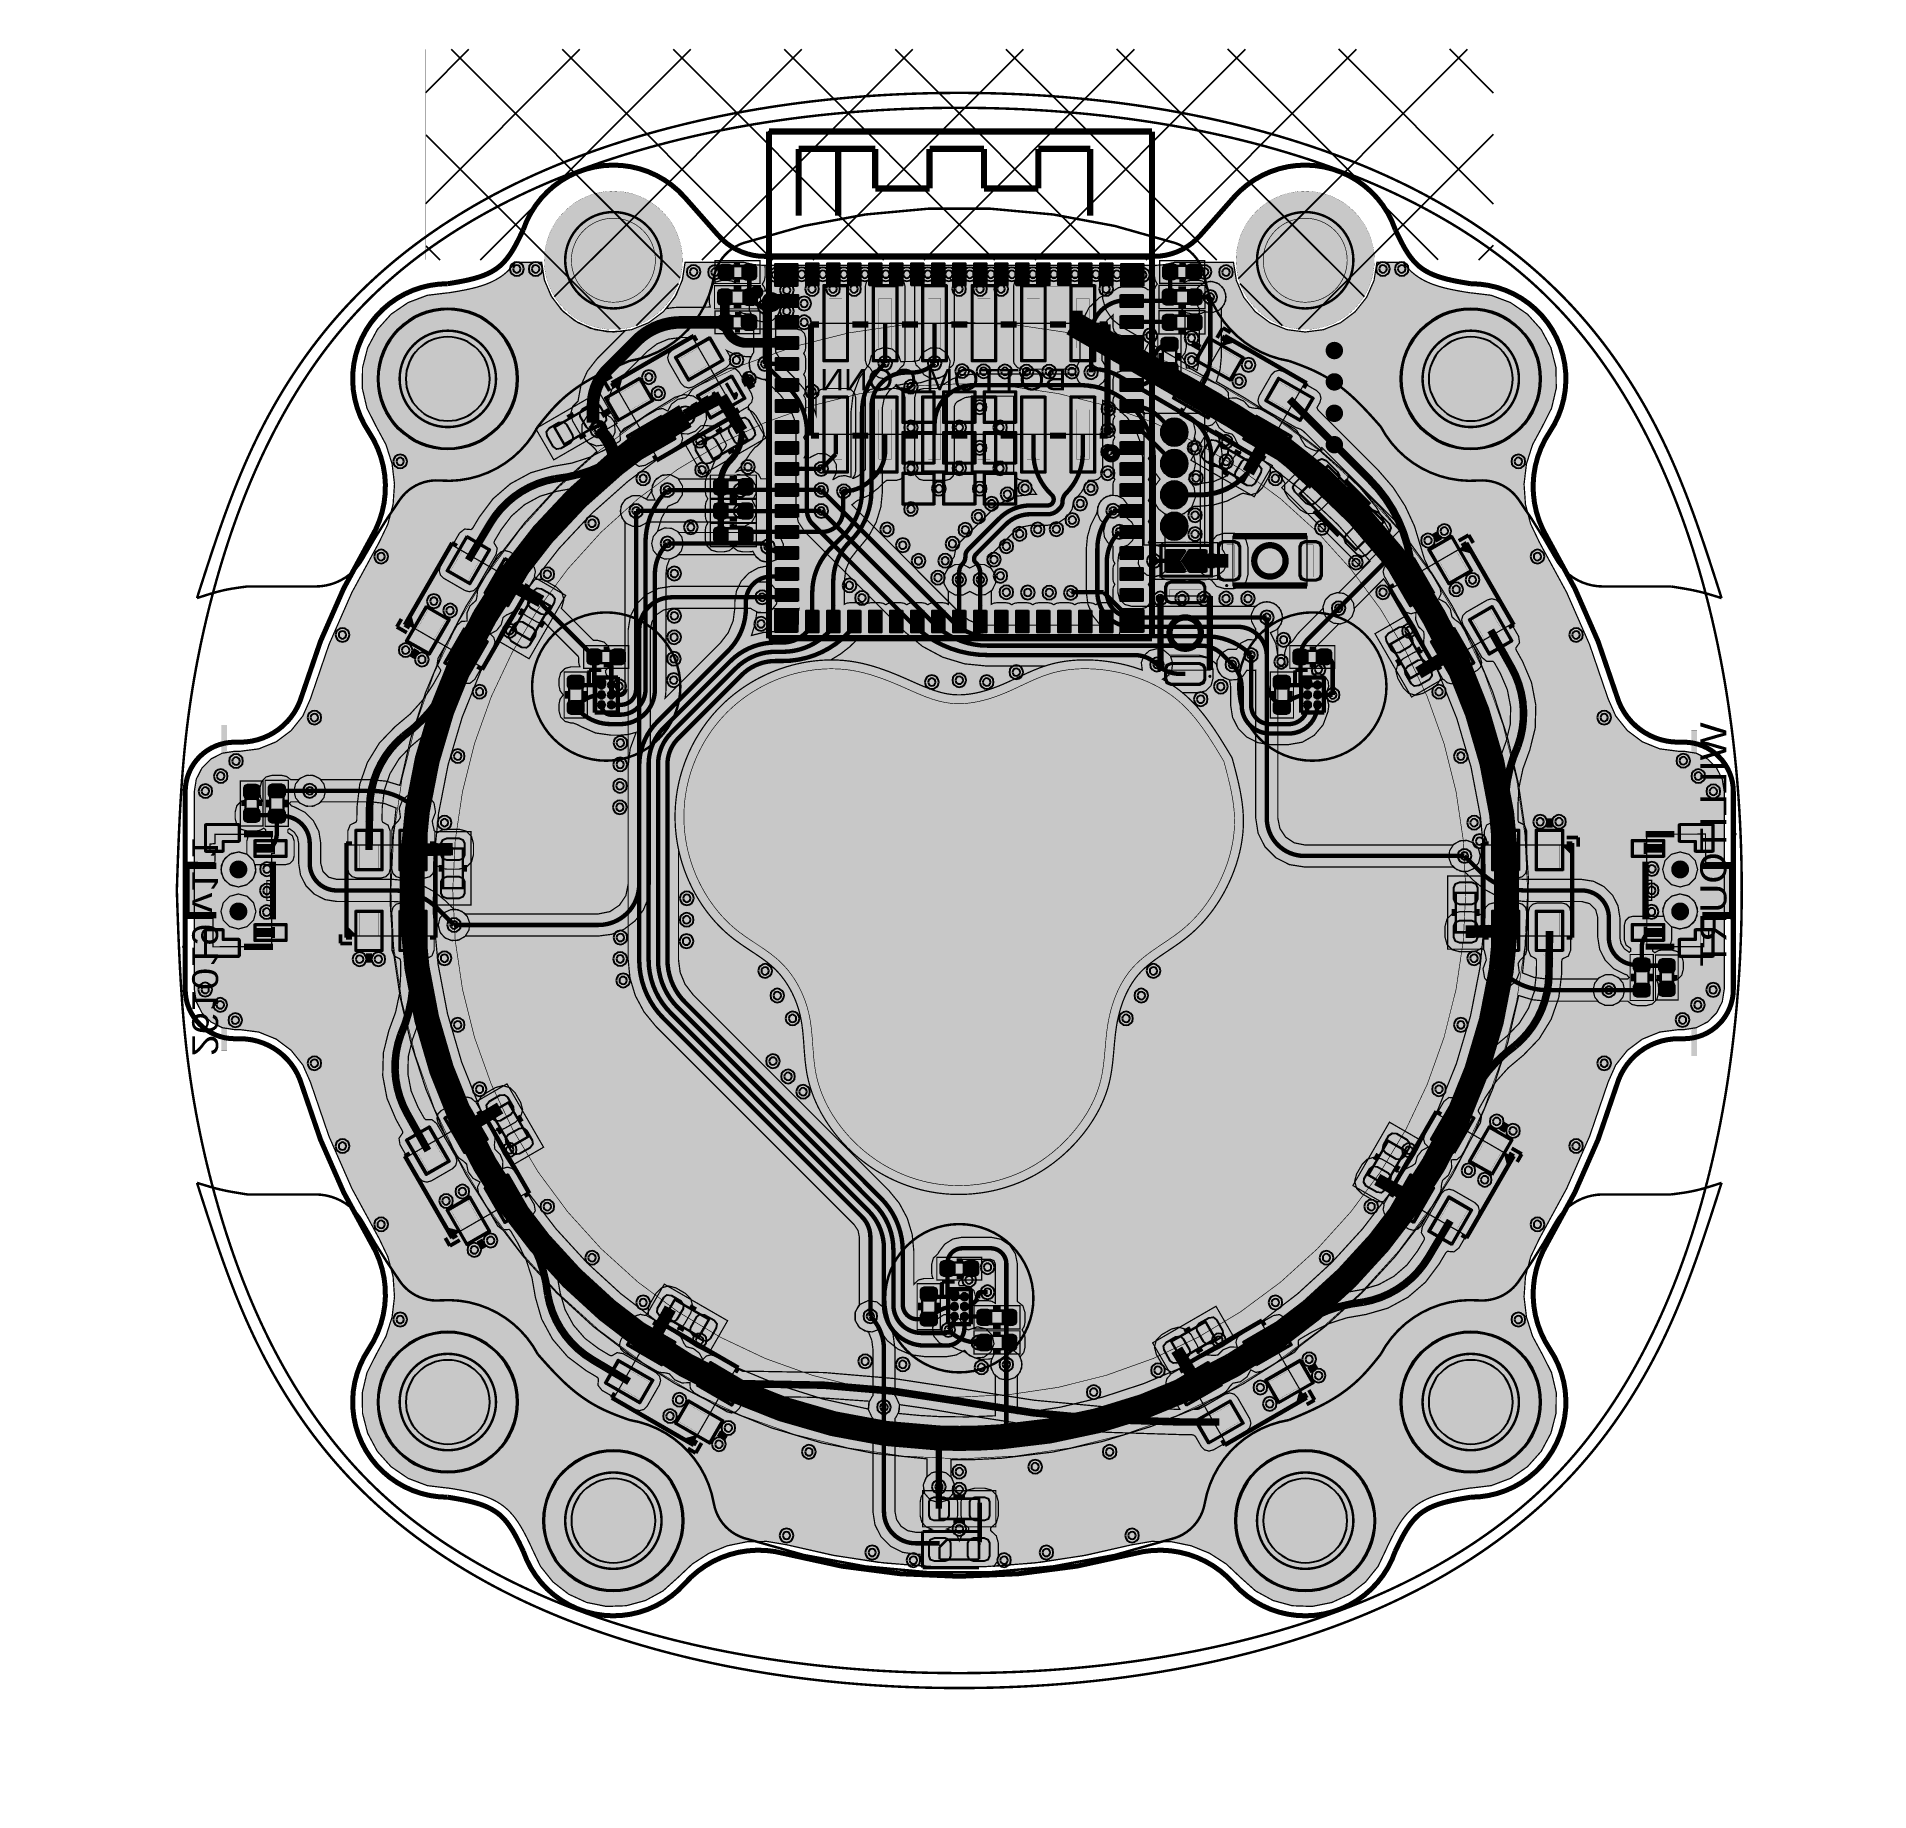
# Model space of a CAD drawing. Header units: millimetres. Extents: x -37.3 to 36.8, y -36.5 to 34.5.
import ezdxf
from ezdxf.enums import TextEntityAlignment as Align

# ---------------------------------------------------------------- set-up
doc = ezdxf.new("R2010")
doc.units = ezdxf.units.MM
doc.header["$MEASUREMENT"] = 0
for name, color, linetype, true_color in [('Board-Outline-Layer', 7, 'Continuous', 0xc8a339), ('Bottom-Layer', 7, 'Continuous', 0x65a2e5), ('Bottom-Paste-Mask-Layer', 7, 'Continuous', 0x00c2c2), ('Bottom-Silkscreen-Layer', 7, 'Continuous', 0x796596), ('Bottom-Solder-Mask-Layer', 7, 'Continuous', 0x36846d), ('Component-Marking-Layer', 7, 'Continuous', 0x66ffcc), ('Component-Shape-Layer', 7, 'Continuous', 0x00cccc), ('Document-Layer', 7, 'Continuous', 0xff9999), ('F.CrtYd', 7, 'Continuous', 0x9069e9), ('Hole-Layer', 7, 'Continuous', 0x8d7927), ('Multi-Layer', 7, 'Continuous', 0xc2c2c2), ('Pin-Soldering-Layer', 7, 'Continuous', 0xcc9999), ('Top-Assembly-Layer', 7, 'Continuous', 0x33cc99), ('Top-Layer', 7, 'Continuous', 0xc26065), ('Top-Paste-Mask-Layer', 7, 'Continuous', 0xff00ff), ('Top-Silkscreen-Layer', 7, 'Continuous', 0x81bebe), ('Top-Solder-Mask-Layer', 7, 'Continuous', 0xb44a4c)]:
    doc.layers.add(name, color=color, linetype=linetype, true_color=true_color)
doc.styles.get("Standard").update_dxf_attribs({"font": 'arial.ttf'})
pattern_1 = [(45, (0, 0), (-2.24506, 2.24506), []), (135, (0, 0), (-2.24506, -2.24506), [])]

msp = doc.modelspace()

# ---------------------------------------------------------------- texts
at = {"layer": 'Bottom-Silkscreen-Layer', "text_generation_flag": 2, "width": 1.1}
msp.add_text('BOTTOM CONN', height=0.86567, dxfattribs=at).set_placement((4.344, 19.978), align=Align.BOTTOM_LEFT)
for s, height, rotation, p in [('WILLITOURT', 1.0624, -270, (31.369, 6.805)), ('261019 v1.1', 1.04809, -90, (-31.361, -6.715))]:
    msp.add_text(s, height=height, rotation=rotation, dxfattribs=at).set_placement(p, align=Align.BOTTOM_LEFT)

# ---------------------------------------------------------------- hatches: boundary and pattern name
at = {"layer": 'Bottom-Layer'}
for points in [[(-18.006, 25.358), (-17.963, 25.415), (-16.903, 25.415), (-16.786, 24.68), (-16.486, 23.999), (-16.023, 23.417), (-15.428, 22.971), (-14.738, 22.691), (-14, 22.596), (-13.262, 22.691), (-12.572, 22.971), (-11.977, 23.417), (-11.514, 23.999), (-11.214, 24.68), (-11.097, 25.415), (-8.718, 25.415), (-8.301, 25.321), (-7.875, 25.289), (7.875, 25.289), (8.301, 25.321), (8.718, 25.415), (11.097, 25.415), (11.214, 24.68), (11.514, 23.999), (11.977, 23.417), (12.572, 22.971), (13.262, 22.691), (14, 22.596), (14.738, 22.691), (15.428, 22.971), (16.023, 23.417), (16.486, 23.999), (16.786, 24.68), (16.903, 25.415), (17.963, 25.415), (18.006, 25.358), (18.009, 25.354), (18.013, 25.35), (18.062, 25.288), (18.066, 25.284), (18.07, 25.279), (18.121, 25.22), (18.125, 25.215), (18.129, 25.211), (18.182, 25.153), (18.186, 25.149), (18.191, 25.144), (18.245, 25.089), (18.25, 25.084), (18.255, 25.079), (18.312, 25.026), (18.317, 25.021), (18.323, 25.017), (18.381, 24.966), (18.387, 24.961), (18.393, 24.957), (18.453, 24.909), (18.459, 24.904), (18.465, 24.9), (18.527, 24.855), (18.533, 24.851), (18.539, 24.847), (18.603, 24.804), (18.608, 24.8), (18.614, 24.797), (18.68, 24.756), (18.685, 24.753), (18.691, 24.749), (18.759, 24.711), (18.764, 24.708), (18.769, 24.705), (18.838, 24.669), (18.843, 24.666), (18.848, 24.664), (18.919, 24.63), (18.924, 24.627), (18.929, 24.625), (19.001, 24.593), (19.006, 24.591), (19.01, 24.589), (19.084, 24.558), (19.088, 24.556), (19.092, 24.555), (19.167, 24.526), (19.171, 24.524), (19.175, 24.523), (19.252, 24.496), (19.255, 24.494), (19.259, 24.493), (19.337, 24.467), (19.34, 24.466), (19.344, 24.465), (19.422, 24.441), (19.425, 24.44), (19.428, 24.439), (19.508, 24.416), (19.511, 24.415), (19.514, 24.414), (19.594, 24.392), (19.597, 24.392), (19.6, 24.391), (19.681, 24.37), (19.683, 24.37), (19.686, 24.369), (19.768, 24.35), (19.77, 24.349), (19.772, 24.349), (19.855, 24.33), (19.857, 24.33), (19.859, 24.329), (19.943, 24.312), (19.944, 24.311), (19.946, 24.311), (20.03, 24.294), (20.118, 24.277), (20.205, 24.261), (20.292, 24.245), (20.38, 24.23), (20.467, 24.215), (20.553, 24.201), (20.63, 24.189), (20.665, 24.183), (20.7, 24.182), (21.528, 24.082), (22.308, 23.788), (22.996, 23.317), (23.552, 22.696), (23.945, 21.961), (24.152, 21.153), (24.161, 20.32), (23.971, 19.508), (23.594, 18.764), (23.204, 18.042), (22.955, 17.259), (22.858, 16.443), (22.915, 15.624), (23.125, 14.829), (23.479, 14.088), (24.583, 12.059), (25.512, 9.944), (26.259, 7.759), (26.566, 7.064), (27.04, 6.469), (27.648, 6.014), (28.352, 5.729), (29.106, 5.632), (29.328, 5.632), (29.833, 5.552), (30.287, 5.32), (30.648, 4.959), (30.88, 4.504), (30.96, 4), (30.96, -4), (30.88, -4.504), (30.648, -4.959), (30.287, -5.32), (29.833, -5.552), (29.328, -5.632), (29.106, -5.632), (28.352, -5.729), (27.648, -6.014), (27.04, -6.469), (26.566, -7.064), (26.259, -7.759), (25.512, -9.944), (24.583, -12.059), (23.479, -14.088), (23.125, -14.829), (22.915, -15.624), (22.858, -16.443), (22.955, -17.259), (23.204, -18.042), (23.594, -18.764), (23.971, -19.508), (24.161, -20.32), (24.152, -21.153), (23.945, -21.961), (23.552, -22.696), (22.996, -23.317), (22.308, -23.788), (21.528, -24.082), (20.7, -24.182), (20.665, -24.183), (20.63, -24.189), (20.555, -24.201), (20.468, -24.215), (20.381, -24.23), (20.294, -24.245), (20.207, -24.261), (20.12, -24.277), (20.033, -24.293), (19.946, -24.311), (19.944, -24.311), (19.942, -24.312), (19.859, -24.329), (19.857, -24.33), (19.855, -24.33), (19.772, -24.349), (19.77, -24.349), (19.768, -24.35), (19.686, -24.369), (19.683, -24.37), (19.681, -24.371), (19.6, -24.391), (19.597, -24.392), (19.594, -24.393), (19.514, -24.414), (19.511, -24.415), (19.508, -24.416), (19.428, -24.439), (19.425, -24.44), (19.422, -24.441), (19.343, -24.465), (19.34, -24.466), (19.336, -24.467), (19.259, -24.493), (19.255, -24.494), (19.251, -24.496), (19.175, -24.523), (19.171, -24.524), (19.167, -24.526), (19.092, -24.555), (19.088, -24.556), (19.083, -24.558), (19.01, -24.589), (19.005, -24.591), (19.001, -24.593), (18.928, -24.625), (18.924, -24.627), (18.919, -24.63), (18.848, -24.664), (18.843, -24.667), (18.838, -24.669), (18.769, -24.706), (18.763, -24.708), (18.758, -24.711), (18.69, -24.75), (18.685, -24.753), (18.68, -24.756), (18.614, -24.797), (18.608, -24.8), (18.602, -24.804), (18.538, -24.847), (18.532, -24.851), (18.527, -24.855), (18.464, -24.9), (18.458, -24.905), (18.453, -24.909), (18.392, -24.957), (18.386, -24.962), (18.381, -24.967), (18.322, -25.017), (18.317, -25.022), (18.311, -25.027), (18.255, -25.08), (18.25, -25.084), (18.245, -25.089), (18.19, -25.144), (18.186, -25.149), (18.182, -25.154), (18.129, -25.211), (18.125, -25.216), (18.121, -25.22), (18.069, -25.28), (18.066, -25.284), (18.062, -25.288), (18.012, -25.35), (18.009, -25.354), (18.006, -25.358), (17.958, -25.422), (17.955, -25.426), (17.952, -25.429), (17.905, -25.495), (17.903, -25.498), (17.9, -25.502), (17.855, -25.569), (17.853, -25.572), (17.85, -25.575), (17.806, -25.644), (17.804, -25.647), (17.802, -25.65), (17.759, -25.72), (17.757, -25.723), (17.756, -25.726), (17.713, -25.797), (17.712, -25.799), (17.71, -25.802), (17.669, -25.874), (17.668, -25.876), (17.667, -25.879), (17.626, -25.952), (17.625, -25.954), (17.624, -25.956), (17.585, -26.03), (17.584, -26.032), (17.583, -26.034), (17.544, -26.109), (17.504, -26.187), (17.465, -26.266), (17.426, -26.345), (17.388, -26.423), (17.35, -26.502), (17.312, -26.581), (17.304, -26.6), (17.297, -26.62), (16.95, -27.349), (16.445, -27.978), (15.809, -28.475), (15.076, -28.811), (14.284, -28.97), (13.478, -28.942), (12.699, -28.73), (11.991, -28.343), (11.39, -27.804), (10.805, -27.253), (10.128, -26.818), (9.383, -26.515), (8.596, -26.354), (7.792, -26.339), (6.999, -26.472), (5.027, -26.916), (3.027, -27.214), (1.011, -27.363), (-1.011, -27.363), (-3.027, -27.214), (-5.027, -26.916), (-6.999, -26.472), (-7.792, -26.339), (-8.596, -26.354), (-9.383, -26.515), (-10.128, -26.818), (-10.805, -27.253), (-11.39, -27.804), (-11.991, -28.343), (-12.699, -28.73), (-13.478, -28.942), (-14.284, -28.97), (-15.076, -28.811), (-15.809, -28.475), (-16.445, -27.978), (-16.95, -27.349), (-17.297, -26.62), (-17.304, -26.6), (-17.312, -26.581), (-17.35, -26.503), (-17.387, -26.424), (-17.425, -26.346), (-17.464, -26.268), (-17.502, -26.19), (-17.542, -26.112), (-17.583, -26.034), (-17.584, -26.032), (-17.585, -26.03), (-17.624, -25.956), (-17.625, -25.954), (-17.626, -25.952), (-17.667, -25.878), (-17.668, -25.876), (-17.669, -25.874), (-17.711, -25.802), (-17.712, -25.799), (-17.714, -25.796), (-17.756, -25.725), (-17.757, -25.722), (-17.759, -25.72), (-17.802, -25.65), (-17.804, -25.647), (-17.806, -25.644), (-17.851, -25.575), (-17.853, -25.572), (-17.855, -25.568), (-17.901, -25.502), (-17.903, -25.498), (-17.906, -25.494), (-17.952, -25.429), (-17.955, -25.425), (-17.958, -25.421), (-18.006, -25.358), (-18.009, -25.354), (-18.013, -25.35), (-18.062, -25.288), (-18.066, -25.284), (-18.07, -25.279), (-18.121, -25.22), (-18.125, -25.215), (-18.129, -25.211), (-18.182, -25.153), (-18.186, -25.149), (-18.191, -25.144), (-18.245, -25.089), (-18.25, -25.084), (-18.255, -25.079), (-18.312, -25.026), (-18.317, -25.021), (-18.323, -25.017), (-18.381, -24.966), (-18.387, -24.961), (-18.393, -24.957), (-18.453, -24.909), (-18.459, -24.904), (-18.465, -24.9), (-18.527, -24.855), (-18.533, -24.851), (-18.539, -24.847), (-18.603, -24.804), (-18.608, -24.8), (-18.614, -24.797), (-18.68, -24.756), (-18.685, -24.753), (-18.691, -24.749), (-18.759, -24.711), (-18.764, -24.708), (-18.769, -24.705), (-18.838, -24.669), (-18.843, -24.666), (-18.848, -24.664), (-18.919, -24.63), (-18.924, -24.627), (-18.929, -24.625), (-19.001, -24.593), (-19.006, -24.591), (-19.01, -24.589), (-19.084, -24.558), (-19.088, -24.556), (-19.092, -24.555), (-19.167, -24.526), (-19.171, -24.524), (-19.175, -24.523), (-19.252, -24.496), (-19.255, -24.494), (-19.259, -24.493), (-19.337, -24.467), (-19.34, -24.466), (-19.344, -24.465), (-19.422, -24.441), (-19.425, -24.44), (-19.428, -24.439), (-19.508, -24.416), (-19.511, -24.415), (-19.514, -24.414), (-19.594, -24.392), (-19.597, -24.392), (-19.6, -24.391), (-19.681, -24.37), (-19.683, -24.37), (-19.686, -24.369), (-19.768, -24.35), (-19.77, -24.349), (-19.772, -24.349), (-19.855, -24.33), (-19.857, -24.33), (-19.859, -24.329), (-19.943, -24.312), (-19.944, -24.311), (-19.946, -24.311), (-20.03, -24.294), (-20.118, -24.277), (-20.205, -24.261), (-20.292, -24.245), (-20.38, -24.23), (-20.467, -24.215), (-20.553, -24.201), (-20.63, -24.189), (-20.665, -24.183), (-20.7, -24.182), (-21.528, -24.082), (-22.308, -23.788), (-22.996, -23.317), (-23.552, -22.696), (-23.945, -21.961), (-24.152, -21.153), (-24.161, -20.32), (-23.971, -19.508), (-23.594, -18.764), (-23.204, -18.042), (-22.955, -17.259), (-22.858, -16.443), (-22.915, -15.624), (-23.125, -14.829), (-23.479, -14.088), (-24.583, -12.059), (-25.512, -9.944), (-26.259, -7.759), (-26.566, -7.064), (-27.04, -6.469), (-27.648, -6.014), (-28.352, -5.729), (-29.106, -5.632), (-29.328, -5.632), (-29.833, -5.552), (-30.287, -5.32), (-30.648, -4.959), (-30.88, -4.504), (-30.96, -4), (-30.96, 4), (-30.88, 4.504), (-30.648, 4.959), (-30.287, 5.32), (-29.833, 5.552), (-29.328, 5.632), (-29.106, 5.632), (-28.352, 5.729), (-27.648, 6.014), (-27.04, 6.469), (-26.566, 7.064), (-26.259, 7.759), (-25.512, 9.944), (-24.583, 12.059), (-23.479, 14.088), (-23.125, 14.829), (-22.915, 15.624), (-22.858, 16.443), (-22.955, 17.259), (-23.204, 18.042), (-23.594, 18.764), (-23.971, 19.508), (-24.161, 20.32), (-24.152, 21.153), (-23.945, 21.961), (-23.552, 22.696), (-22.996, 23.317), (-22.308, 23.788), (-21.528, 24.082), (-20.7, 24.182), (-20.665, 24.183), (-20.63, 24.189), (-20.555, 24.201), (-20.468, 24.215), (-20.381, 24.23), (-20.294, 24.245), (-20.207, 24.261), (-20.12, 24.277), (-20.033, 24.293), (-19.946, 24.311), (-19.944, 24.311), (-19.943, 24.312), (-19.859, 24.329), (-19.857, 24.33), (-19.855, 24.33), (-19.772, 24.349), (-19.77, 24.349), (-19.768, 24.35), (-19.686, 24.369), (-19.683, 24.37), (-19.681, 24.37), (-19.6, 24.391), (-19.597, 24.392), (-19.594, 24.392), (-19.514, 24.414), (-19.511, 24.415), (-19.508, 24.416), (-19.428, 24.439), (-19.425, 24.44), (-19.422, 24.441), (-19.343, 24.465), (-19.34, 24.466), (-19.336, 24.467), (-19.259, 24.493), (-19.255, 24.494), (-19.251, 24.496), (-19.175, 24.523), (-19.171, 24.524), (-19.167, 24.526), (-19.092, 24.555), (-19.088, 24.556), (-19.083, 24.558), (-19.01, 24.589), (-19.005, 24.591), (-19.001, 24.593), (-18.928, 24.625), (-18.924, 24.627), (-18.919, 24.63), (-18.848, 24.664), (-18.843, 24.667), (-18.838, 24.669), (-18.769, 24.706), (-18.763, 24.708), (-18.758, 24.711), (-18.69, 24.75), (-18.685, 24.753), (-18.68, 24.756), (-18.614, 24.797), (-18.608, 24.8), (-18.602, 24.804), (-18.538, 24.847), (-18.532, 24.851), (-18.527, 24.855), (-18.464, 24.9), (-18.458, 24.905), (-18.453, 24.909), (-18.392, 24.957), (-18.386, 24.962), (-18.381, 24.967), (-18.322, 25.017), (-18.317, 25.022), (-18.311, 25.027), (-18.255, 25.08), (-18.25, 25.084), (-18.245, 25.089), (-18.19, 25.144), (-18.186, 25.149), (-18.182, 25.154), (-18.129, 25.211), (-18.125, 25.216), (-18.121, 25.22), (-18.069, 25.28), (-18.066, 25.284), (-18.062, 25.288), (-18.012, 25.35), (-18.009, 25.354)], [(-1.31, -23.713), (-1.313, -23.718), (-1.319, -23.726), (-1.458, -24.053), (-1.401, -24.403), (-1.166, -24.669), (-0.825, -24.768), (-0.484, -24.669), (-0.249, -24.403), (-0.192, -24.053), (-0.331, -23.726), (-0.337, -23.718), (-0.34, -23.713), (-0.34, -23.034), (0.689, -23.026), (1.717, -22.973), (3.77, -22.726), (5.793, -22.296), (7.769, -21.687), (9.683, -20.903), (11.518, -19.95), (13.213, -18.871), (14.808, -17.647), (16.289, -16.289), (17.647, -14.808), (18.871, -13.213), (19.95, -11.518), (20.851, -9.794), (21.603, -7.999), (22.201, -6.148), (22.641, -4.253), (23.2, -4.422), (23.781, -4.479), (25.826, -4.479), (25.836, -4.486), (25.875, -4.517), (26.131, -4.649), (26.418, -4.656), (26.68, -4.536), (26.862, -4.312), (26.927, -4.032), (26.862, -3.751), (26.68, -3.528), (26.418, -3.408), (26.131, -3.414), (25.875, -3.547), (25.836, -3.578), (25.826, -3.585), (23.781, -3.585), (23.272, -3.522), (22.794, -3.337), (22.993, -1.422), (23.031, 0.504), (22.909, 2.426), (22.626, 4.331), (22.185, 6.205), (21.589, 8.037), (20.843, 9.812), (19.95, 11.518), (19.129, 12.836), (18.222, 14.095), (17.072, 15.468), (15.818, 16.747), (14.47, 17.925), (13.033, 18.995), (11.518, 19.95), (10.404, 20.594), (10.556, 21.084), (10.607, 21.595), (10.607, 23.548), (10.614, 23.558), (10.645, 23.597), (10.778, 23.852), (10.784, 24.14), (10.664, 24.401), (10.44, 24.583), (10.16, 24.648), (9.88, 24.583), (9.656, 24.401), (9.536, 24.14), (9.543, 23.852), (9.675, 23.597), (9.706, 23.558), (9.713, 23.548), (9.713, 21.595), (9.69, 21.317), (9.621, 21.046), (6.562, 22.812), (6.197, 23.104), (5.937, 23.492), (5.804, 23.94), (5.804, 24.45), (5.781, 24.576), (5.715, 24.686), (5.594, 24.777), (5.445, 24.809), (4.555, 24.809), (4.542, 24.809), (4.53, 24.808), (3.47, 24.808), (3.458, 24.809), (3.445, 24.809), (2.555, 24.809), (2.376, 24.761), (2.245, 24.63), (2.197, 24.451), (2.197, 21.451), (2.203, 21.386), (2.22, 21.323), (2.352, 21.156), (2.555, 21.092), (4.708, 21.092), (4.697, 20.993), (4.701, 20.894), (0.596, 20.894), (0.156, 20.846), (-0.264, 20.704), (-0.643, 20.475), (-0.78, 20.384), (-0.926, 20.309), (-1.445, 20.309), (-1.624, 20.261), (-1.755, 20.13), (-1.803, 19.951), (-1.803, 16.951), (-1.755, 16.772), (-1.624, 16.641), (-1.445, 16.593), (-0.555, 16.593), (-0.376, 16.641), (-0.245, 16.772), (-0.197, 16.951), (-0.197, 19.593), (-0.158, 19.697), (-0.083, 19.778), (0.239, 19.943), (0.596, 20), (2.2, 20), (2.198, 19.976), (2.197, 19.951), (2.197, 16.951), (2.245, 16.772), (2.376, 16.641), (2.555, 16.593), (2.774, 16.593), (2.8, 16.558), (2.821, 16.52), (2.959, 16.265), (3.123, 16.026), (2.885, 16.026), (2.308, 15.95), (1.771, 15.727), (1.309, 15.373), (0.035, 14.099), (-0.139, 13.839), (-0.2, 13.532), (-0.2, 13.513), (-0.354, 13.297), (-0.436, 13.044), (-0.481, 12.992), (-0.623, 12.708), (-0.611, 12.391), (-0.448, 12.119), (-0.174, 11.96), (0.143, 11.952), (0.425, 12.098), (0.72, 11.949), (1.049, 11.967), (1.325, 12.148), (1.474, 12.443), (1.455, 12.772), (1.275, 13.049), (1.215, 13.24), (1.119, 13.416), (2.193, 14.49), (2.51, 14.702), (2.885, 14.776), (3.577, 14.776), (3.978, 14.856), (4.318, 15.083), (4.39, 15.155), (4.564, 15.415), (4.625, 15.723), (4.628, 15.739), (4.638, 15.753), (4.941, 16.114), (5.179, 16.521), (5.2, 16.559), (5.226, 16.593), (5.445, 16.593), (5.624, 16.641), (5.755, 16.772), (5.803, 16.951), (5.803, 19.831), (6.341, 19.545), (6.795, 19.14), (7.139, 18.638), (7.354, 18.069), (7.427, 17.465), (7.427, 13.798), (7.42, 13.788), (7.389, 13.749), (7.256, 13.494), (7.25, 13.206), (7.37, 12.944), (7.594, 12.762), (7.874, 12.697), (8.154, 12.762), (8.378, 12.944), (8.498, 13.206), (8.492, 13.494), (8.359, 13.749), (8.328, 13.788), (8.321, 13.798), (8.321, 15.237), (8.717, 15.147), (9.11, 15.25), (9.412, 15.521), (9.555, 15.901), (9.508, 16.304), (9.28, 16.64), (9.488, 16.928), (9.561, 17.275), (9.488, 17.622), (9.28, 17.91), (9.433, 18.093), (9.529, 18.311), (9.696, 17.935), (9.754, 17.526), (9.754, 13.795), (9.747, 13.785), (9.716, 13.747), (9.583, 13.491), (9.576, 13.203), (9.697, 12.942), (9.92, 12.76), (10.201, 12.695), (10.481, 12.76), (10.704, 12.942), (10.825, 13.203), (10.818, 13.491), (10.685, 13.747), (10.654, 13.785), (10.648, 13.795), (10.648, 17.526), (10.583, 18.079), (10.391, 18.601), (10.652, 18.45), (12.318, 17.382), (13.878, 16.164), (15.318, 14.807), (16.626, 13.321), (15.365, 12.06), (15.353, 12.058), (15.304, 12.053), (15.029, 11.966), (14.821, 11.767), (14.722, 11.497), (14.751, 11.211), (14.903, 10.966), (15.148, 10.814), (15.434, 10.785), (15.704, 10.884), (15.903, 11.092), (15.99, 11.367), (15.995, 11.416), (15.997, 11.428), (17.175, 12.606), (17.839, 11.646), (18.45, 10.652), (19.384, 8.84), (20.14, 6.947), (20.712, 4.99), (21.094, 2.987), (21.283, 0.958), (21.277, -1.081), (21.076, -3.11), (20.69, -5.08), (20.12, -7.005), (19.371, -8.868), (18.45, -10.652), (17.452, -12.22), (16.32, -13.694), (15.065, -15.065), (13.694, -16.32), (12.22, -17.452), (10.652, -18.45), (9.094, -19.266), (7.473, -19.951), (5.802, -20.499), (4.091, -20.908), (2.352, -21.174), (2.352, -19.64), (2.359, -19.63), (2.39, -19.591), (2.523, -19.336), (2.529, -19.048), (2.409, -18.786), (2.185, -18.605), (1.905, -18.539), (1.625, -18.605), (1.401, -18.786), (1.281, -19.048), (1.287, -19.336), (1.42, -19.591), (1.451, -19.63), (1.458, -19.64), (1.458, -21.255), (0.337, -21.302), (-0.784, -21.29), (-1.626, -21.242), (-2.465, -21.161), (-2.418, -20.811), (-2.564, -20.49), (-2.595, -20.451), (-2.601, -20.441), (-2.601, -18.558), (-2.682, -17.951), (-2.918, -17.386), (-2.932, -17.355), (-2.947, -17.308), (-2.957, -17.258), (-2.961, -17.216), (-3.068, -16.876), (-3.34, -16.647), (-3.693, -16.599), (-4.017, -16.748), (-4.209, -17.048), (-4.212, -17.404), (-4.022, -17.706), (-3.701, -17.859), (-3.697, -17.86), (-3.67, -17.873), (-3.54, -18.205), (-3.495, -18.558), (-3.495, -20.441), (-3.502, -20.451), (-3.533, -20.49), (-3.659, -20.721), (-3.681, -20.984), (-5.5, -20.582), (-7.278, -20.023), (-8.999, -19.31), (-10.652, -18.45), (-12.22, -17.452), (-13.694, -16.32), (-15.065, -15.065), (-16.32, -13.694), (-17.452, -12.22), (-18.45, -10.652), (-19.384, -8.84), (-20.14, -6.947), (-20.712, -4.99), (-21.094, -2.987), (-21.283, -0.957), (-21.277, 1.082), (-21.076, 3.11), (-20.69, 5.08), (-20.12, 7.005), (-19.371, 8.868), (-18.45, 10.652), (-17.397, 12.297), (-16.197, 13.839), (-14.862, 15.265), (-13.401, 16.562), (-12.064, 17.56), (-10.652, 18.45), (-10.37, 18.712), (-10.229, 19.071), (-10.258, 19.456), (-10.45, 19.789), (-10.769, 20.007), (-11.15, 20.064), (-11.518, 19.95), (-12.627, 19.268), (-13.694, 18.524), (-13.758, 18.635), (-13.761, 18.64), (-13.764, 18.645), (-13.882, 18.834), (-13.886, 18.839), (-13.889, 18.844), (-13.995, 19.001), (-14.002, 19.011), (-14.009, 19.021), (-14.034, 19.053), (-14.068, 19.1), (-14.106, 19.143), (-14.41, 19.329), (-14.767, 19.338), (-15.08, 19.167), (-15.265, 18.863), (-15.273, 18.506), (-15.103, 18.193), (-15.08, 18.17), (-15.055, 18.148), (-15.045, 18.138), (-15.037, 18.132), (-15.03, 18.125), (-14.973, 18.078), (-14.845, 17.971), (-14.791, 17.919), (-14.743, 17.868), (-14.702, 17.815), (-14.692, 17.797), (-14.678, 17.771), (-14.675, 17.765), (-14.672, 17.76), (-16.196, 16.383), (-17.59, 14.875), (-18.845, 13.249), (-19.95, 11.518), (-20.851, 9.794), (-21.603, 7.999), (-22.201, 6.148), (-22.641, 4.253), (-23.2, 4.422), (-23.781, 4.479), (-25.826, 4.479), (-25.836, 4.486), (-25.875, 4.517), (-26.13, 4.649), (-26.418, 4.656), (-26.68, 4.536), (-26.862, 4.312), (-26.927, 4.032), (-26.862, 3.751), (-26.68, 3.528), (-26.418, 3.408), (-26.13, 3.414), (-25.875, 3.547), (-25.836, 3.578), (-25.826, 3.585), (-23.781, 3.585), (-23.272, 3.522), (-22.794, 3.337), (-22.993, 1.422), (-23.031, -0.504), (-22.909, -2.426), (-22.626, -4.331), (-22.185, -6.205), (-21.589, -8.037), (-20.843, -9.812), (-19.95, -11.518), (-18.871, -13.213), (-17.647, -14.808), (-16.289, -16.289), (-14.808, -17.647), (-13.213, -18.871), (-11.518, -19.95), (-9.609, -20.937), (-7.616, -21.742), (-5.556, -22.357), (-3.448, -22.777), (-1.31, -22.999)], [(-2.197, 24.451), (-2.245, 24.63), (-2.376, 24.761), (-2.555, 24.809), (-3.445, 24.809), (-3.624, 24.761), (-3.755, 24.63), (-3.803, 24.451), (-3.803, 21.451), (-3.749, 21.262), (-3.603, 21.13), (-3.469, 20.905), (-3.256, 20.752), (-3, 20.699), (-2.744, 20.752), (-2.531, 20.905), (-2.397, 21.13), (-2.251, 21.262), (-2.197, 21.451)], [(-1.603, 21.13), (-1.432, 20.867), (-1.157, 20.718), (-0.843, 20.718), (-0.568, 20.867), (-0.397, 21.13), (-0.251, 21.262), (-0.197, 21.451), (-0.197, 24.451), (-0.245, 24.63), (-0.376, 24.761), (-0.555, 24.809), (-1.445, 24.809), (-1.624, 24.761), (-1.755, 24.63), (-1.803, 24.451), (-1.803, 21.451), (-1.749, 21.262)], [(3.457, 9.078), (3.41, 9.062), (3.406, 9.061), (3.403, 9.06), (3.313, 9.028), (3.31, 9.027), (3.308, 9.026), (3.218, 8.993), (3.216, 8.992), (3.213, 8.991), (3.124, 8.956), (3.122, 8.955), (3.12, 8.954), (3.031, 8.918), (3.029, 8.917), (3.027, 8.916), (2.939, 8.879), (2.937, 8.878), (2.936, 8.877), (2.848, 8.839), (2.846, 8.838), (2.845, 8.838), (2.757, 8.799), (2.756, 8.798), (2.755, 8.798), (2.665, 8.757), (2.577, 8.716), (2.488, 8.675), (2.4, 8.633), (2.313, 8.592), (2.226, 8.551), (2.138, 8.51), (2.051, 8.47), (1.965, 8.43), (1.878, 8.392), (1.791, 8.354), (1.705, 8.317), (1.618, 8.281), (1.53, 8.247), (1.443, 8.214), (1.355, 8.182), (1.267, 8.151), (1.178, 8.123), (1.089, 8.095), (1.001, 8.069), (0.912, 8.045), (0.823, 8.023), (0.734, 8.003), (0.646, 7.984), (0.558, 7.968), (0.469, 7.954), (0.382, 7.942), (0.295, 7.932), (0.208, 7.924), (0.122, 7.919), (0.036, 7.916), (-0.049, 7.916), (-0.133, 7.918), (-0.217, 7.922), (-0.3, 7.93), (-0.383, 7.94), (-0.465, 7.952), (-0.548, 7.967), (-0.632, 7.985), (-0.715, 8.005), (-0.799, 8.028), (-0.884, 8.052), (-0.968, 8.079), (-1.053, 8.107), (-1.139, 8.137), (-1.225, 8.169), (-1.311, 8.203), (-1.398, 8.237), (-1.485, 8.273), (-1.573, 8.31), (-1.661, 8.348), (-1.749, 8.387), (-1.839, 8.426), (-1.928, 8.466), (-2.018, 8.506), (-2.109, 8.547), (-2.201, 8.587), (-2.293, 8.627), (-2.385, 8.666), (-2.477, 8.705), (-2.568, 8.743), (-2.569, 8.743), (-2.57, 8.744), (-2.661, 8.78), (-2.662, 8.781), (-2.663, 8.781), (-2.754, 8.817), (-2.755, 8.818), (-2.757, 8.818), (-2.848, 8.853), (-2.849, 8.854), (-2.851, 8.855), (-2.942, 8.889), (-2.943, 8.889), (-2.945, 8.89), (-3.036, 8.923), (-3.038, 8.924), (-3.04, 8.925), (-3.131, 8.957), (-3.133, 8.957), (-3.135, 8.958), (-3.226, 8.989), (-3.228, 8.99), (-3.23, 8.991), (-3.322, 9.021), (-3.324, 9.021), (-3.326, 9.022), (-3.418, 9.051), (-3.421, 9.052), (-3.423, 9.052), (-3.515, 9.08), (-3.517, 9.081), (-3.52, 9.081), (-3.612, 9.108), (-3.615, 9.108), (-3.617, 9.109), (-3.71, 9.134), (-3.712, 9.135), (-3.715, 9.135), (-3.808, 9.159), (-3.811, 9.16), (-3.814, 9.16), (-3.907, 9.183), (-3.91, 9.183), (-3.912, 9.184), (-4.006, 9.204), (-4.009, 9.205), (-4.012, 9.206), (-4.106, 9.225), (-4.109, 9.225), (-4.112, 9.226), (-4.206, 9.243), (-4.209, 9.244), (-4.213, 9.244), (-4.307, 9.26), (-4.31, 9.261), (-4.314, 9.261), (-4.409, 9.275), (-4.412, 9.276), (-4.415, 9.276), (-4.511, 9.288), (-4.514, 9.289), (-4.517, 9.289), (-4.613, 9.299), (-4.616, 9.3), (-4.62, 9.3), (-4.715, 9.309), (-4.719, 9.309), (-4.722, 9.309), (-4.818, 9.316), (-4.821, 9.316), (-4.825, 9.316), (-4.921, 9.322), (-4.924, 9.322), (-4.927, 9.322), (-5.024, 9.325), (-5.027, 9.325), (-5.03, 9.325), (-5.127, 9.327), (-5.13, 9.327), (-5.133, 9.327), (-5.23, 9.327), (-5.233, 9.327), (-5.236, 9.327), (-5.333, 9.325), (-5.336, 9.325), (-5.34, 9.325), (-5.436, 9.321), (-5.44, 9.321), (-5.443, 9.321), (-5.54, 9.316), (-5.543, 9.316), (-5.546, 9.315), (-5.643, 9.308), (-5.646, 9.308), (-5.649, 9.308), (-5.746, 9.299), (-5.749, 9.299), (-5.752, 9.299), (-5.848, 9.289), (-5.851, 9.288), (-5.854, 9.288), (-5.951, 9.276), (-5.954, 9.276), (-5.957, 9.275), (-6.054, 9.262), (-6.056, 9.262), (-6.059, 9.261), (-6.156, 9.246), (-6.159, 9.246), (-6.162, 9.245), (-6.258, 9.229), (-6.261, 9.228), (-6.264, 9.227), (-6.359, 9.209), (-6.362, 9.209), (-6.365, 9.208), (-6.461, 9.188), (-6.464, 9.188), (-6.466, 9.187), (-6.562, 9.166), (-6.565, 9.165), (-6.567, 9.164), (-6.662, 9.142), (-6.665, 9.141), (-6.668, 9.14), (-6.763, 9.116), (-6.765, 9.115), (-6.768, 9.114), (-6.862, 9.088), (-6.865, 9.088), (-6.868, 9.087), (-6.962, 9.059), (-6.964, 9.059), (-6.967, 9.058), (-7.06, 9.029), (-7.063, 9.028), (-7.066, 9.027), (-7.159, 8.997), (-7.161, 8.996), (-7.164, 8.995), (-7.257, 8.963), (-7.259, 8.962), (-7.262, 8.961), (-7.354, 8.928), (-7.356, 8.927), (-7.359, 8.926), (-7.45, 8.891), (-7.453, 8.89), (-7.456, 8.889), (-7.546, 8.853), (-7.549, 8.852), (-7.552, 8.851), (-7.642, 8.813), (-7.644, 8.812), (-7.647, 8.811), (-7.736, 8.772), (-7.739, 8.77), (-7.742, 8.769), (-7.831, 8.729), (-7.833, 8.727), (-7.836, 8.726), (-7.924, 8.684), (-7.926, 8.683), (-7.929, 8.682), (-8.017, 8.639), (-8.019, 8.637), (-8.022, 8.636), (-8.108, 8.591), (-8.111, 8.59), (-8.114, 8.589), (-8.2, 8.543), (-8.202, 8.541), (-8.205, 8.54), (-8.29, 8.492), (-8.292, 8.491), (-8.295, 8.49), (-8.379, 8.441), (-8.382, 8.439), (-8.384, 8.438), (-8.468, 8.388), (-8.471, 8.386), (-8.473, 8.385), (-8.556, 8.333), (-8.558, 8.332), (-8.561, 8.33), (-8.643, 8.278), (-8.645, 8.276), (-8.648, 8.274), (-8.729, 8.22), (-8.731, 8.219), (-8.734, 8.217), (-8.814, 8.162), (-8.817, 8.16), (-8.819, 8.158), (-8.898, 8.102), (-8.901, 8.1), (-8.903, 8.098), (-8.982, 8.04), (-8.984, 8.039), (-8.986, 8.037), (-9.064, 7.978), (-9.066, 7.976), (-9.068, 7.974), (-9.145, 7.914), (-9.147, 7.912), (-9.149, 7.91), (-9.225, 7.848), (-9.227, 7.846), (-9.23, 7.844), (-9.304, 7.781), (-9.306, 7.78), (-9.309, 7.778), (-9.382, 7.713), (-9.384, 7.712), (-9.386, 7.71), (-9.459, 7.644), (-9.461, 7.642), (-9.463, 7.64), (-9.534, 7.573), (-9.537, 7.571), (-9.539, 7.569), (-9.609, 7.502), (-9.611, 7.499), (-9.613, 7.497), (-9.682, 7.428), (-9.684, 7.426), (-9.687, 7.424), (-9.754, 7.354), (-9.756, 7.352), (-9.759, 7.35), (-9.825, 7.278), (-9.827, 7.276), (-9.829, 7.274), (-9.895, 7.201), (-9.897, 7.199), (-9.899, 7.197), (-9.963, 7.123), (-9.965, 7.121), (-9.967, 7.119), (-10.03, 7.044), (-10.032, 7.042), (-10.034, 7.04), (-10.095, 6.964), (-10.097, 6.962), (-10.099, 6.96), (-10.16, 6.883), (-10.161, 6.881), (-10.163, 6.878), (-10.223, 6.801), (-10.224, 6.798), (-10.226, 6.796), (-10.284, 6.717), (-10.286, 6.715), (-10.287, 6.713), (-10.344, 6.633), (-10.346, 6.631), (-10.348, 6.628), (-10.403, 6.548), (-10.405, 6.545), (-10.406, 6.543), (-10.46, 6.461), (-10.462, 6.459), (-10.463, 6.457), (-10.516, 6.374), (-10.518, 6.372), (-10.519, 6.37), (-10.571, 6.286), (-10.572, 6.284), (-10.574, 6.281), (-10.624, 6.198), (-10.625, 6.195), (-10.627, 6.193), (-10.676, 6.108), (-10.677, 6.105), (-10.678, 6.103), (-10.726, 6.017), (-10.727, 6.015), (-10.729, 6.012), (-10.775, 5.926), (-10.776, 5.924), (-10.777, 5.921), (-10.822, 5.834), (-10.823, 5.832), (-10.825, 5.829), (-10.868, 5.741), (-10.869, 5.739), (-10.87, 5.736), (-10.912, 5.648), (-10.913, 5.645), (-10.915, 5.643), (-10.955, 5.554), (-10.956, 5.551), (-10.957, 5.548), (-10.996, 5.459), (-10.997, 5.456), (-10.998, 5.454), (-11.036, 5.363), (-11.037, 5.361), (-11.038, 5.358), (-11.074, 5.267), (-11.075, 5.265), (-11.076, 5.262), (-11.111, 5.171), (-11.112, 5.168), (-11.113, 5.165), (-11.146, 5.073), (-11.147, 5.071), (-11.148, 5.068), (-11.179, 4.976), (-11.18, 4.973), (-11.181, 4.97), (-11.211, 4.877), (-11.212, 4.875), (-11.213, 4.872), (-11.242, 4.779), (-11.242, 4.776), (-11.243, 4.773), (-11.27, 4.679), (-11.271, 4.677), (-11.272, 4.674), (-11.297, 4.58), (-11.298, 4.577), (-11.299, 4.574), (-11.323, 4.48), (-11.323, 4.477), (-11.324, 4.474), (-11.346, 4.379), (-11.347, 4.376), (-11.348, 4.373), (-11.368, 4.278), (-11.369, 4.276), (-11.37, 4.273), (-11.389, 4.177), (-11.389, 4.174), (-11.39, 4.172), (-11.408, 4.076), (-11.408, 4.073), (-11.409, 4.07), (-11.425, 3.974), (-11.425, 3.971), (-11.425, 3.969), (-11.44, 3.872), (-11.44, 3.87), (-11.441, 3.867), (-11.454, 3.77), (-11.454, 3.768), (-11.454, 3.765), (-11.466, 3.668), (-11.466, 3.665), (-11.466, 3.662), (-11.476, 3.566), (-11.476, 3.563), (-11.476, 3.56), (-11.485, 3.463), (-11.485, 3.46), (-11.485, 3.458), (-11.491, 3.361), (-11.492, 3.358), (-11.492, 3.355), (-11.497, 3.258), (-11.497, 3.255), (-11.497, 3.252), (-11.5, 3.155), (-11.5, 3.153), (-11.501, 3.15), (-11.502, 3.053), (-11.502, 3.05), (-11.502, 3.047), (-11.503, 2.95), (-11.503, 2.947), (-11.503, 2.944), (-11.501, 2.847), (-11.501, 2.844), (-11.501, 2.842), (-11.498, 2.745), (-11.498, 2.742), (-11.498, 2.739), (-11.493, 2.642), (-11.493, 2.639), (-11.493, 2.636), (-11.487, 2.54), (-11.487, 2.537), (-11.487, 2.534), (-11.479, 2.437), (-11.479, 2.434), (-11.479, 2.432), (-11.469, 2.335), (-11.469, 2.332), (-11.469, 2.329), (-11.458, 2.233), (-11.458, 2.23), (-11.457, 2.227), (-11.445, 2.131), (-11.445, 2.128), (-11.444, 2.126), (-11.43, 2.03), (-11.43, 2.027), (-11.429, 2.024), (-11.414, 1.928), (-11.413, 1.926), (-11.413, 1.923), (-11.396, 1.827), (-11.395, 1.824), (-11.395, 1.822), (-11.376, 1.727), (-11.376, 1.724), (-11.375, 1.721), (-11.355, 1.626), (-11.354, 1.623), (-11.354, 1.621), (-11.332, 1.526), (-11.332, 1.523), (-11.331, 1.521), (-11.308, 1.427), (-11.307, 1.424), (-11.306, 1.421), (-11.282, 1.327), (-11.281, 1.325), (-11.28, 1.322), (-11.254, 1.229), (-11.253, 1.226), (-11.252, 1.223), (-11.225, 1.13), (-11.224, 1.128), (-11.223, 1.125), (-11.194, 1.032), (-11.193, 1.03), (-11.192, 1.027), (-11.162, 0.935), (-11.161, 0.932), (-11.16, 0.93), (-11.128, 0.838), (-11.127, 0.835), (-11.126, 0.833), (-11.092, 0.742), (-11.091, 0.739), (-11.09, 0.737), (-11.055, 0.646), (-11.054, 0.643), (-11.053, 0.641), (-11.017, 0.551), (-11.016, 0.548), (-11.015, 0.546), (-10.977, 0.456), (-10.976, 0.454), (-10.975, 0.451), (-10.936, 0.362), (-10.934, 0.36), (-10.933, 0.357), (-10.893, 0.269), (-10.891, 0.266), (-10.89, 0.264), (-10.848, 0.176), (-10.847, 0.174), (-10.846, 0.171), (-10.802, 0.084), (-10.801, 0.082), (-10.8, 0.079), (-10.755, -0.007), (-10.754, -0.009), (-10.752, -0.012), (-10.706, -0.097), (-10.705, -0.1), (-10.703, -0.102), (-10.656, -0.187), (-10.654, -0.19), (-10.653, -0.192), (-10.604, -0.276), (-10.603, -0.279), (-10.601, -0.281), (-10.551, -0.364), (-10.55, -0.367), (-10.548, -0.369), (-10.496, -0.452), (-10.495, -0.454), (-10.493, -0.457), (-10.441, -0.538), (-10.439, -0.541), (-10.437, -0.543), (-10.383, -0.624), (-10.381, -0.626), (-10.38, -0.629), (-10.324, -0.709), (-10.323, -0.711), (-10.321, -0.713), (-10.264, -0.792), (-10.262, -0.795), (-10.261, -0.797), (-10.202, -0.875), (-10.201, -0.878), (-10.199, -0.88), (-10.139, -0.957), (-10.138, -0.959), (-10.136, -0.962), (-10.075, -1.037), (-10.073, -1.04), (-10.071, -1.042), (-10.009, -1.117), (-10.007, -1.119), (-10.005, -1.122), (-9.942, -1.195), (-9.94, -1.198), (-9.938, -1.2), (-9.874, -1.273), (-9.872, -1.275), (-9.87, -1.277), (-9.804, -1.349), (-9.802, -1.351), (-9.8, -1.353), (-9.733, -1.424), (-9.73, -1.426), (-9.728, -1.428), (-9.66, -1.497), (-9.658, -1.499), (-9.655, -1.502), (-9.586, -1.569), (-9.584, -1.572), (-9.581, -1.574), (-9.511, -1.64), (-9.509, -1.642), (-9.506, -1.645), (-9.434, -1.71), (-9.432, -1.712), (-9.429, -1.714), (-9.356, -1.778), (-9.354, -1.78), (-9.351, -1.782), (-9.277, -1.844), (-9.275, -1.847), (-9.272, -1.849), (-9.197, -1.909), (-9.194, -1.912), (-9.191, -1.914), (-9.115, -1.973), (-9.113, -1.975), (-9.11, -1.977), (-9.033, -2.035), (-9.031, -2.036), (-9.029, -2.038), (-8.951, -2.095), (-8.949, -2.096), (-8.947, -2.097), (-8.868, -2.153), (-8.866, -2.154), (-8.865, -2.156), (-8.785, -2.211), (-8.784, -2.212), (-8.783, -2.212), (-8.701, -2.268), (-8.619, -2.323), (-8.538, -2.377), (-8.457, -2.431), (-8.376, -2.484), (-8.296, -2.537), (-8.217, -2.59), (-8.139, -2.642), (-8.063, -2.695), (-7.987, -2.749), (-7.913, -2.802), (-7.84, -2.856), (-7.769, -2.911), (-7.699, -2.967), (-7.632, -3.023), (-7.566, -3.081), (-7.502, -3.14), (-7.44, -3.2), (-7.379, -3.262), (-7.32, -3.326), (-7.262, -3.392), (-7.206, -3.459), (-7.152, -3.528), (-7.098, -3.599), (-7.047, -3.671), (-6.997, -3.745), (-6.949, -3.82), (-6.902, -3.897), (-6.857, -3.975), (-6.814, -4.054), (-6.772, -4.134), (-6.733, -4.215), (-6.695, -4.297), (-6.658, -4.38), (-6.624, -4.464), (-6.591, -4.548), (-6.561, -4.634), (-6.532, -4.719), (-6.505, -4.806), (-6.48, -4.892), (-6.457, -4.979), (-6.436, -5.067), (-6.417, -5.154), (-6.4, -5.243), (-6.384, -5.332), (-6.37, -5.422), (-6.358, -5.512), (-6.346, -5.603), (-6.336, -5.695), (-6.327, -5.788), (-6.318, -5.881), (-6.31, -5.975), (-6.303, -6.07), (-6.295, -6.165), (-6.289, -6.261), (-6.282, -6.358), (-6.275, -6.455), (-6.267, -6.553), (-6.26, -6.651), (-6.251, -6.747), (-6.251, -6.748), (-6.251, -6.75), (-6.242, -6.845), (-6.242, -6.847), (-6.242, -6.849), (-6.232, -6.945), (-6.232, -6.947), (-6.231, -6.949), (-6.22, -7.044), (-6.22, -7.046), (-6.22, -7.049), (-6.207, -7.144), (-6.207, -7.147), (-6.207, -7.149), (-6.193, -7.244), (-6.193, -7.247), (-6.192, -7.25), (-6.177, -7.345), (-6.176, -7.348), (-6.176, -7.351), (-6.159, -7.446), (-6.158, -7.449), (-6.157, -7.453), (-6.138, -7.547), (-6.137, -7.551), (-6.137, -7.554), (-6.116, -7.648), (-6.115, -7.652), (-6.114, -7.656), (-6.091, -7.749), (-6.09, -7.753), (-6.089, -7.756), (-6.064, -7.849), (-6.063, -7.853), (-6.062, -7.856), (-6.035, -7.949), (-6.034, -7.952), (-6.033, -7.956), (-6.004, -8.048), (-6.003, -8.052), (-6.002, -8.055), (-5.971, -8.147), (-5.97, -8.15), (-5.968, -8.153), (-5.936, -8.245), (-5.934, -8.248), (-5.933, -8.251), (-5.899, -8.342), (-5.897, -8.345), (-5.896, -8.348), (-5.86, -8.438), (-5.858, -8.442), (-5.857, -8.445), (-5.819, -8.534), (-5.817, -8.537), (-5.816, -8.541), (-5.776, -8.629), (-5.775, -8.633), (-5.773, -8.636), (-5.732, -8.724), (-5.73, -8.727), (-5.729, -8.73), (-5.685, -8.818), (-5.684, -8.821), (-5.682, -8.823), (-5.637, -8.91), (-5.636, -8.913), (-5.634, -8.916), (-5.588, -9.003), (-5.586, -9.005), (-5.585, -9.008), (-5.536, -9.094), (-5.535, -9.097), (-5.533, -9.099), (-5.483, -9.184), (-5.482, -9.187), (-5.48, -9.189), (-5.429, -9.274), (-5.427, -9.276), (-5.425, -9.279), (-5.372, -9.362), (-5.371, -9.365), (-5.369, -9.367), (-5.315, -9.45), (-5.313, -9.452), (-5.311, -9.455), (-5.255, -9.537), (-5.254, -9.539), (-5.252, -9.542), (-5.194, -9.622), (-5.193, -9.625), (-5.191, -9.627), (-5.132, -9.707), (-5.13, -9.71), (-5.129, -9.712), (-5.069, -9.791), (-5.067, -9.793), (-5.065, -9.796), (-5.004, -9.874), (-5.002, -9.876), (-5, -9.878), (-4.937, -9.955), (-4.935, -9.958), (-4.933, -9.96), (-4.869, -10.036), (-4.868, -10.038), (-4.866, -10.04), (-4.8, -10.115), (-4.798, -10.118), (-4.797, -10.12), (-4.73, -10.194), (-4.728, -10.196), (-4.726, -10.198), (-4.658, -10.271), (-4.657, -10.273), (-4.655, -10.275), (-4.586, -10.347), (-4.584, -10.349), (-4.582, -10.351), (-4.512, -10.422), (-4.51, -10.424), (-4.508, -10.426), (-4.437, -10.495), (-4.435, -10.497), (-4.433, -10.499), (-4.36, -10.568), (-4.358, -10.57), (-4.356, -10.572), (-4.283, -10.639), (-4.281, -10.641), (-4.279, -10.643), (-4.205, -10.709), (-4.202, -10.711), (-4.2, -10.713), (-4.125, -10.777), (-4.123, -10.779), (-4.121, -10.781), (-4.045, -10.845), (-4.042, -10.846), (-4.04, -10.848), (-3.963, -10.91), (-3.961, -10.912), (-3.959, -10.914), (-3.881, -10.975), (-3.879, -10.977), (-3.876, -10.978), (-3.797, -11.038), (-3.795, -11.04), (-3.793, -11.041), (-3.713, -11.1), (-3.711, -11.101), (-3.709, -11.103), (-3.628, -11.16), (-3.626, -11.161), (-3.623, -11.163), (-3.542, -11.218), (-3.54, -11.22), (-3.537, -11.222), (-3.455, -11.276), (-3.453, -11.277), (-3.45, -11.279), (-3.368, -11.332), (-3.365, -11.333), (-3.363, -11.335), (-3.279, -11.386), (-3.277, -11.387), (-3.274, -11.389), (-3.19, -11.439), (-3.187, -11.44), (-3.185, -11.442), (-3.1, -11.49), (-3.097, -11.492), (-3.095, -11.493), (-3.009, -11.54), (-3.006, -11.542), (-3.004, -11.543), (-2.917, -11.589), (-2.915, -11.59), (-2.912, -11.591), (-2.825, -11.636), (-2.823, -11.637), (-2.82, -11.638), (-2.732, -11.681), (-2.73, -11.682), (-2.727, -11.684), (-2.639, -11.725), (-2.636, -11.726), (-2.634, -11.727), (-2.545, -11.767), (-2.542, -11.768), (-2.539, -11.77), (-2.45, -11.808), (-2.447, -11.809), (-2.444, -11.81), (-2.354, -11.847), (-2.352, -11.848), (-2.349, -11.849), (-2.258, -11.885), (-2.256, -11.886), (-2.253, -11.887), (-2.162, -11.921), (-2.159, -11.922), (-2.156, -11.923), (-2.065, -11.956), (-2.062, -11.956), (-2.059, -11.957), (-1.967, -11.988), (-1.964, -11.989), (-1.961, -11.99), (-1.869, -12.02), (-1.866, -12.021), (-1.863, -12.021), (-1.77, -12.049), (-1.767, -12.05), (-1.764, -12.051), (-1.671, -12.078), (-1.668, -12.078), (-1.665, -12.079), (-1.571, -12.104), (-1.568, -12.105), (-1.565, -12.105), (-1.471, -12.129), (-1.468, -12.129), (-1.465, -12.13), (-1.371, -12.152), (-1.368, -12.153), (-1.365, -12.153), (-1.27, -12.173), (-1.267, -12.174), (-1.264, -12.175), (-1.168, -12.193), (-1.166, -12.194), (-1.163, -12.194), (-1.067, -12.211), (-1.064, -12.212), (-1.061, -12.212), (-0.965, -12.228), (-0.962, -12.228), (-0.959, -12.229), (-0.863, -12.243), (-0.86, -12.243), (-0.857, -12.243), (-0.76, -12.256), (-0.757, -12.256), (-0.754, -12.256), (-0.657, -12.267), (-0.654, -12.267), (-0.651, -12.268), (-0.554, -12.277), (-0.551, -12.277), (-0.548, -12.277), (-0.451, -12.285), (-0.448, -12.285), (-0.445, -12.285), (-0.348, -12.291), (-0.345, -12.291), (-0.342, -12.291), (-0.244, -12.295), (-0.242, -12.295), (-0.239, -12.296), (-0.141, -12.298), (-0.138, -12.298), (-0.135, -12.298), (-0.037, -12.299), (-0.035, -12.299), (-0.032, -12.299), (0.066, -12.299), (0.069, -12.299), (0.072, -12.299), (0.17, -12.297), (0.173, -12.296), (0.175, -12.296), (0.273, -12.293), (0.276, -12.293), (0.279, -12.292), (0.377, -12.287), (0.379, -12.287), (0.382, -12.287), (0.48, -12.28), (0.483, -12.28), (0.486, -12.279), (0.583, -12.271), (0.586, -12.271), (0.589, -12.27), (0.686, -12.26), (0.689, -12.26), (0.692, -12.26), (0.789, -12.248), (0.792, -12.248), (0.795, -12.248), (0.892, -12.235), (0.895, -12.234), (0.897, -12.234), (0.994, -12.219), (0.997, -12.219), (1, -12.218), (1.096, -12.202), (1.099, -12.202), (1.102, -12.201), (1.198, -12.183), (1.201, -12.183), (1.204, -12.182), (1.3, -12.163), (1.302, -12.163), (1.305, -12.162), (1.401, -12.141), (1.404, -12.141), (1.406, -12.14), (1.502, -12.118), (1.504, -12.117), (1.507, -12.116), (1.602, -12.093), (1.605, -12.092), (1.607, -12.091), (1.702, -12.066), (1.705, -12.065), (1.707, -12.064), (1.801, -12.038), (1.804, -12.037), (1.807, -12.036), (1.9, -12.008), (1.903, -12.007), (1.906, -12.006), (1.999, -11.976), (2.001, -11.975), (2.004, -11.974), (2.097, -11.943), (2.099, -11.942), (2.102, -11.941), (2.194, -11.908), (2.197, -11.907), (2.199, -11.906), (2.29, -11.872), (2.293, -11.871), (2.296, -11.87), (2.386, -11.834), (2.389, -11.833), (2.392, -11.832), (2.482, -11.795), (2.484, -11.794), (2.487, -11.793), (2.576, -11.754), (2.579, -11.753), (2.582, -11.751), (2.67, -11.711), (2.673, -11.71), (2.676, -11.709), (2.763, -11.667), (2.766, -11.666), (2.769, -11.665), (2.856, -11.622), (2.858, -11.62), (2.861, -11.619), (2.947, -11.575), (2.95, -11.573), (2.952, -11.572), (3.038, -11.526), (3.04, -11.524), (3.043, -11.523), (3.127, -11.476), (3.13, -11.474), (3.132, -11.473), (3.216, -11.424), (3.219, -11.423), (3.221, -11.421), (3.304, -11.371), (3.307, -11.37), (3.309, -11.368), (3.391, -11.317), (3.394, -11.315), (3.396, -11.314), (3.477, -11.261), (3.48, -11.26), (3.482, -11.258), (3.562, -11.204), (3.565, -11.202), (3.567, -11.201), (3.647, -11.145), (3.649, -11.144), (3.651, -11.142), (3.73, -11.086), (3.732, -11.084), (3.734, -11.082), (3.812, -11.024), (3.815, -11.023), (3.817, -11.021), (3.894, -10.962), (3.896, -10.96), (3.898, -10.958), (3.974, -10.898), (3.976, -10.896), (3.978, -10.894), (4.053, -10.833), (4.056, -10.831), (4.058, -10.829), (4.132, -10.766), (4.134, -10.765), (4.136, -10.763), (4.209, -10.699), (4.211, -10.697), (4.213, -10.695), (4.286, -10.63), (4.288, -10.628), (4.29, -10.626), (4.361, -10.56), (4.363, -10.558), (4.365, -10.556), (4.435, -10.489), (4.437, -10.487), (4.439, -10.485), (4.509, -10.416), (4.51, -10.414), (4.512, -10.412), (4.581, -10.343), (4.583, -10.341), (4.584, -10.339), (4.652, -10.268), (4.654, -10.266), (4.656, -10.264), (4.722, -10.192), (4.724, -10.19), (4.726, -10.188), (4.791, -10.115), (4.793, -10.113), (4.794, -10.111), (4.859, -10.037), (4.861, -10.035), (4.862, -10.033), (4.926, -9.957), (4.927, -9.955), (4.929, -9.953), (4.991, -9.877), (4.993, -9.875), (4.995, -9.873), (5.056, -9.796), (5.057, -9.793), (5.059, -9.791), (5.119, -9.713), (5.121, -9.711), (5.122, -9.708), (5.181, -9.629), (5.182, -9.627), (5.184, -9.625), (5.241, -9.545), (5.243, -9.542), (5.245, -9.54), (5.3, -9.459), (5.302, -9.457), (5.304, -9.454), (5.358, -9.373), (5.36, -9.37), (5.361, -9.367), (5.414, -9.285), (5.416, -9.282), (5.418, -9.28), (5.469, -9.196), (5.471, -9.194), (5.472, -9.191), (5.522, -9.107), (5.524, -9.104), (5.525, -9.101), (5.574, -9.017), (5.575, -9.014), (5.577, -9.011), (5.624, -8.925), (5.625, -8.922), (5.627, -8.919), (5.672, -8.833), (5.673, -8.83), (5.675, -8.827), (5.718, -8.74), (5.719, -8.737), (5.721, -8.734), (5.762, -8.646), (5.764, -8.643), (5.765, -8.64), (5.805, -8.552), (5.807, -8.548), (5.808, -8.545), (5.846, -8.456), (5.847, -8.453), (5.849, -8.449), (5.884, -8.36), (5.886, -8.356), (5.887, -8.353), (5.921, -8.263), (5.922, -8.259), (5.924, -8.256), (5.956, -8.165), (5.957, -8.161), (5.958, -8.158), (5.988, -8.067), (5.989, -8.063), (5.991, -8.059), (6.018, -7.968), (6.019, -7.964), (6.021, -7.96), (6.046, -7.868), (6.047, -7.864), (6.048, -7.86), (6.072, -7.767), (6.073, -7.764), (6.074, -7.76), (6.095, -7.667), (6.096, -7.664), (6.097, -7.66), (6.116, -7.567), (6.117, -7.563), (6.118, -7.56), (6.135, -7.467), (6.136, -7.464), (6.136, -7.461), (6.153, -7.367), (6.153, -7.364), (6.154, -7.361), (6.168, -7.267), (6.169, -7.264), (6.169, -7.262), (6.183, -7.167), (6.183, -7.165), (6.183, -7.163), (6.195, -7.068), (6.196, -7.066), (6.196, -7.064), (6.207, -6.969), (6.207, -6.968), (6.208, -6.966), (6.218, -6.871), (6.218, -6.869), (6.218, -6.868), (6.228, -6.77), (6.238, -6.673), (6.246, -6.576), (6.255, -6.479), (6.263, -6.383), (6.272, -6.287), (6.28, -6.191), (6.289, -6.096), (6.299, -6.001), (6.308, -5.907), (6.319, -5.813), (6.331, -5.72), (6.343, -5.627), (6.357, -5.535), (6.371, -5.443), (6.387, -5.352), (6.405, -5.261), (6.424, -5.171), (6.445, -5.08), (6.468, -4.99), (6.492, -4.901), (6.517, -4.812), (6.544, -4.724), (6.573, -4.636), (6.603, -4.55), (6.635, -4.464), (6.669, -4.379), (6.704, -4.295), (6.741, -4.213), (6.779, -4.132), (6.819, -4.051), (6.861, -3.973), (6.904, -3.896), (6.949, -3.82), (6.995, -3.746), (7.044, -3.673), (7.093, -3.602), (7.145, -3.533), (7.197, -3.466), (7.252, -3.401), (7.308, -3.338), (7.366, -3.276), (7.426, -3.216), (7.489, -3.157), (7.553, -3.098), (7.619, -3.041), (7.687, -2.985), (7.757, -2.929), (7.829, -2.874), (7.902, -2.819), (7.977, -2.765), (8.053, -2.711), (8.13, -2.657), (8.208, -2.604), (8.287, -2.55), (8.367, -2.496), (8.448, -2.442), (8.529, -2.387), (8.611, -2.332), (8.694, -2.275), (8.774, -2.22), (8.775, -2.219), (8.776, -2.218), (8.856, -2.163), (8.857, -2.162), (8.859, -2.161), (8.938, -2.104), (8.939, -2.103), (8.941, -2.101), (9.02, -2.044), (9.021, -2.042), (9.023, -2.041), (9.101, -1.982), (9.103, -1.981), (9.105, -1.979), (9.182, -1.919), (9.184, -1.917), (9.187, -1.915), (9.262, -1.855), (9.265, -1.852), (9.267, -1.85), (9.342, -1.788), (9.344, -1.786), (9.347, -1.784), (9.42, -1.72), (9.422, -1.718), (9.425, -1.716), (9.497, -1.651), (9.499, -1.648), (9.501, -1.646), (9.572, -1.58), (9.574, -1.578), (9.577, -1.575), (9.646, -1.508), (9.648, -1.506), (9.651, -1.503), (9.719, -1.435), (9.721, -1.432), (9.723, -1.43), (9.79, -1.36), (9.792, -1.358), (9.795, -1.356), (9.86, -1.284), (9.862, -1.282), (9.865, -1.28), (9.929, -1.207), (9.931, -1.205), (9.933, -1.203), (9.996, -1.129), (9.998, -1.127), (10, -1.125), (10.062, -1.05), (10.064, -1.048), (10.066, -1.045), (10.127, -0.97), (10.129, -0.967), (10.131, -0.965), (10.19, -0.888), (10.192, -0.886), (10.194, -0.884), (10.252, -0.806), (10.254, -0.804), (10.256, -0.801), (10.312, -0.723), (10.314, -0.72), (10.316, -0.718), (10.372, -0.638), (10.373, -0.636), (10.375, -0.633), (10.429, -0.553), (10.431, -0.55), (10.433, -0.548), (10.486, -0.466), (10.487, -0.464), (10.489, -0.462), (10.541, -0.379), (10.542, -0.377), (10.544, -0.374), (10.594, -0.291), (10.596, -0.289), (10.597, -0.286), (10.647, -0.202), (10.648, -0.2), (10.649, -0.197), (10.697, -0.112), (10.699, -0.11), (10.7, -0.107), (10.747, -0.022), (10.748, -0.019), (10.75, -0.017), (10.795, 0.07), (10.796, 0.072), (10.798, 0.075), (10.842, 0.162), (10.843, 0.164), (10.844, 0.167), (10.887, 0.255), (10.888, 0.257), (10.889, 0.26), (10.931, 0.348), (10.932, 0.351), (10.933, 0.353), (10.974, 0.442), (10.975, 0.445), (10.976, 0.447), (11.015, 0.537), (11.016, 0.54), (11.017, 0.543), (11.054, 0.633), (11.056, 0.636), (11.057, 0.638), (11.093, 0.729), (11.094, 0.732), (11.095, 0.735), (11.129, 0.826), (11.13, 0.829), (11.131, 0.832), (11.164, 0.924), (11.165, 0.926), (11.166, 0.929), (11.198, 1.022), (11.199, 1.024), (11.2, 1.027), (11.23, 1.12), (11.231, 1.123), (11.232, 1.126), (11.26, 1.219), (11.261, 1.222), (11.262, 1.225), (11.289, 1.319), (11.29, 1.322), (11.291, 1.325), (11.316, 1.419), (11.317, 1.422), (11.318, 1.425), (11.341, 1.519), (11.342, 1.522), (11.343, 1.525), (11.365, 1.62), (11.366, 1.623), (11.366, 1.626), (11.387, 1.721), (11.387, 1.724), (11.388, 1.728), (11.407, 1.823), (11.407, 1.826), (11.408, 1.829), (11.425, 1.925), (11.425, 1.928), (11.426, 1.931), (11.441, 2.027), (11.442, 2.03), (11.442, 2.033), (11.455, 2.129), (11.456, 2.132), (11.456, 2.136), (11.468, 2.232), (11.468, 2.235), (11.469, 2.238), (11.478, 2.334), (11.478, 2.338), (11.479, 2.341), (11.487, 2.437), (11.487, 2.441), (11.487, 2.444), (11.493, 2.54), (11.493, 2.544), (11.493, 2.547), (11.497, 2.643), (11.497, 2.647), (11.497, 2.651), (11.499, 2.747), (11.499, 2.75), (11.499, 2.754), (11.499, 2.85), (11.499, 2.853), (11.499, 2.857), (11.497, 2.953), (11.497, 2.956), (11.497, 2.96), (11.493, 3.055), (11.493, 3.059), (11.493, 3.062), (11.487, 3.157), (11.487, 3.161), (11.487, 3.164), (11.479, 3.259), (11.479, 3.262), (11.479, 3.265), (11.47, 3.361), (11.469, 3.364), (11.469, 3.366), (11.458, 3.462), (11.458, 3.464), (11.458, 3.467), (11.446, 3.562), (11.445, 3.565), (11.445, 3.568), (11.431, 3.663), (11.431, 3.665), (11.431, 3.667), (11.416, 3.763), (11.416, 3.765), (11.415, 3.767), (11.399, 3.862), (11.399, 3.864), (11.398, 3.866), (11.381, 3.961), (11.381, 3.963), (11.381, 3.965), (11.362, 4.06), (11.362, 4.062), (11.361, 4.064), (11.342, 4.159), (11.342, 4.16), (11.341, 4.162), (11.321, 4.257), (11.321, 4.258), (11.321, 4.26), (11.299, 4.354), (11.299, 4.356), (11.299, 4.357), (11.276, 4.454), (11.253, 4.551), (11.23, 4.648), (11.205, 4.744), (11.181, 4.84), (11.156, 4.936), (11.131, 5.031), (11.106, 5.126), (11.08, 5.221), (11.055, 5.316), (11.039, 5.363), (11.016, 5.407), (10.965, 5.492), (10.914, 5.577), (10.862, 5.662), (10.811, 5.748), (10.759, 5.833), (10.707, 5.918), (10.654, 6.003), (10.601, 6.088), (10.548, 6.173), (10.494, 6.258), (10.439, 6.342), (10.385, 6.424), (10.385, 6.425), (10.384, 6.426), (10.33, 6.508), (10.329, 6.509), (10.328, 6.51), (10.273, 6.591), (10.272, 6.592), (10.271, 6.593), (10.216, 6.673), (10.215, 6.675), (10.214, 6.676), (10.158, 6.755), (10.157, 6.757), (10.156, 6.758), (10.099, 6.837), (10.098, 6.838), (10.097, 6.84), (10.04, 6.918), (10.039, 6.92), (10.037, 6.921), (9.979, 6.998), (9.978, 7), (9.977, 7.002), (9.918, 7.078), (9.916, 7.08), (9.915, 7.081), (9.855, 7.157), (9.854, 7.159), (9.852, 7.16), (9.791, 7.235), (9.79, 7.237), (9.788, 7.239), (9.726, 7.312), (9.725, 7.314), (9.723, 7.316), (9.66, 7.388), (9.659, 7.39), (9.657, 7.392), (9.593, 7.464), (9.591, 7.466), (9.589, 7.468), (9.525, 7.538), (9.523, 7.54), (9.52, 7.542), (9.455, 7.611), (9.453, 7.613), (9.45, 7.616), (9.383, 7.683), (9.381, 7.686), (9.379, 7.688), (9.311, 7.754), (9.308, 7.757), (9.306, 7.759), (9.237, 7.824), (9.234, 7.826), (9.231, 7.829), (9.161, 7.892), (9.158, 7.895), (9.155, 7.897), (9.083, 7.959), (9.081, 7.962), (9.078, 7.964), (9.005, 8.025), (9.002, 8.028), (8.999, 8.03), (8.924, 8.089), (8.921, 8.092), (8.918, 8.094), (8.842, 8.152), (8.839, 8.154), (8.836, 8.156), (8.759, 8.212), (8.756, 8.215), (8.753, 8.217), (8.674, 8.271), (8.672, 8.274), (8.669, 8.276), (8.589, 8.329), (8.586, 8.331), (8.583, 8.333), (8.502, 8.385), (8.499, 8.386), (8.496, 8.388), (8.414, 8.439), (8.411, 8.44), (8.408, 8.442), (8.325, 8.491), (8.322, 8.493), (8.319, 8.494), (8.235, 8.542), (8.232, 8.543), (8.229, 8.545), (8.225, 8.547), (8.454, 8.696), (8.6, 8.927), (8.636, 9.198), (8.555, 9.459), (9.779, 9.459), (10.077, 9.4), (10.33, 9.231), (10.406, 9.155), (10.408, 9.143), (10.413, 9.094), (10.498, 8.824), (10.691, 8.617), (10.955, 8.513), (11.237, 8.535), (11.482, 8.676), (11.642, 8.91), (11.821, 8.888), (11.999, 8.916), (11.999, 2.921), (12.095, 2.312), (12.375, 1.762), (12.811, 1.326), (13.361, 1.046), (13.97, 0.95), (19.984, 0.95), (19.994, 0.943), (20.033, 0.912), (20.289, 0.779), (20.576, 0.773), (20.838, 0.893), (21.02, 1.117), (21.085, 1.397), (21.02, 1.677), (20.838, 1.901), (20.576, 2.021), (20.289, 2.015), (20.033, 1.882), (19.994, 1.851), (19.984, 1.844), (13.97, 1.844), (13.558, 1.926), (13.209, 2.159), (12.975, 2.509), (12.893, 2.921), (12.893, 9.488), (12.816, 9.981), (12.593, 10.429), (12.849, 10.555), (13.025, 10.781), (13.083, 11.061), (13.014, 11.338), (12.831, 11.557), (12.571, 11.674), (12.285, 11.666), (12.032, 11.534), (11.993, 11.503), (11.983, 11.496), (6.985, 11.496), (6.701, 11.572), (6.492, 11.781), (6.416, 12.065), (6.416, 13.284), (6.452, 13.585), (6.557, 13.869), (6.58, 13.881), (6.583, 13.882), (6.825, 13.976), (7.009, 14.16), (7.105, 14.401), (7.096, 14.661), (6.985, 14.896), (6.789, 15.067), (6.86, 15.341), (6.806, 15.619), (6.636, 15.846), (6.384, 15.977), (6.101, 15.986), (5.841, 15.871), (5.658, 15.655), (5.586, 15.381), (5.582, 15.34), (5.571, 15.292), (5.556, 15.247), (5.543, 15.22), (5.322, 14.784), (5.187, 14.314), (5.141, 13.828), (5.141, 12.065), (5.207, 11.575), (5.401, 11.121), (5.709, 10.734), (1.137, 10.734), (0.75, 10.785), (0.389, 10.934), (0.079, 11.172), (-4.352, 15.603), (-4.286, 15.647), (-4.227, 15.7), (-4.194, 15.728), (-4.15, 15.759), (-4.103, 15.786), (-4.067, 15.801), (-3.643, 15.996), (-3.276, 16.285), (-3.113, 16.448), (-3.03, 16.524), (-2.941, 16.593), (-2.555, 16.593), (-2.376, 16.641), (-2.245, 16.772), (-2.197, 16.951), (-2.197, 19.951), (-2.245, 20.13), (-2.376, 20.261), (-2.555, 20.309), (-3.445, 20.309), (-3.624, 20.261), (-3.755, 20.13), (-3.803, 19.951), (-3.803, 17.022), (-3.908, 16.917), (-4.087, 16.772), (-4.293, 16.669), (-4.313, 16.675), (-4.316, 16.678), (-4.32, 16.681), (-4.229, 16.802), (-4.197, 16.951), (-4.197, 19.951), (-4.245, 20.13), (-4.376, 20.261), (-4.555, 20.309), (-5.445, 20.309), (-5.624, 20.261), (-5.755, 20.13), (-5.803, 19.951), (-5.803, 19.256), (-5.979, 19.769), (-6.245, 20.241), (-6.592, 20.658), (-7.231, 21.296), (-7.233, 21.308), (-7.238, 21.357), (-7.285, 21.551), (-7.389, 21.721), (-7.42, 21.76), (-7.427, 21.77), (-7.427, 23.159), (-7.42, 23.169), (-7.389, 23.208), (-7.256, 23.464), (-7.25, 23.751), (-7.37, 24.013), (-7.594, 24.195), (-7.874, 24.26), (-8.154, 24.195), (-8.378, 24.013), (-8.498, 23.751), (-8.492, 23.464), (-8.359, 23.208), (-8.328, 23.169), (-8.321, 23.159), (-8.321, 21.77), (-8.328, 21.76), (-8.359, 21.721), (-8.504, 21.407), (-8.463, 21.063), (-8.249, 20.791), (-7.924, 20.672), (-7.875, 20.666), (-7.863, 20.664), (-7.225, 20.026), (-6.892, 19.592), (-6.683, 19.087), (-6.612, 18.546), (-6.612, 15.385), (-6.517, 14.909), (-6.247, 14.505), (-2.208, 10.466), (-1.49, 9.877), (-0.671, 9.439), (0.218, 9.169), (1.143, 9.078)], [(-4.555, 24.451), (-4.555, 21.451), (-5.445, 21.451), (-5.445, 24.451)], [(-2.555, 24.451), (-2.555, 21.451), (-3.445, 21.451), (-3.445, 24.451)], [(-0.555, 24.451), (-0.555, 21.451), (-1.445, 21.451), (-1.445, 24.451)], [(1.445, 24.451), (1.445, 21.451), (0.555, 21.451), (0.555, 24.451)], [(3.445, 24.451), (3.445, 21.451), (2.555, 21.451), (2.555, 24.451)], [(2.555, 21.45), (2.555, 24.45), (5.446, 24.45), (5.446, 21.45)], [(5.445, 24.451), (5.445, 21.451), (4.555, 21.451), (4.555, 24.451)], [(-23.501, 20.701, 1), (-17.901, 20.701, 1)], [(17.9, 20.7, 1), (23.5, 20.7, 1)], [(-4.555, 19.951), (-4.555, 16.951), (-5.445, 16.951), (-5.445, 19.951)], [(-2.555, 19.951), (-2.555, 16.951), (-3.445, 16.951), (-3.445, 19.951)], [(-0.555, 19.951), (-0.555, 16.951), (-1.445, 16.951), (-1.445, 19.951)], [(1.445, 19.951), (1.445, 16.951), (0.555, 16.951), (0.555, 19.951)], [(3.445, 19.951), (3.445, 16.951), (2.555, 16.951), (2.555, 19.951)], [(5.445, 19.951), (5.445, 16.951), (4.555, 16.951), (4.555, 19.951)], [(8.203, 18.545, 1), (9.203, 18.545, 1)], [(8.203, 17.275, 1), (9.203, 17.275, 1)], [(-13.719, 15.348), (-13.651, 15.068), (-13.467, 14.847), (-13.204, 14.729), (-12.917, 14.738), (-12.662, 14.874), (-12.625, 14.904), (-12.616, 14.91), (-9.32, 14.91), (-9.313, 14.905), (-9.277, 14.875), (-8.994, 14.729), (-8.675, 14.738), (-8.401, 14.899), (-8.239, 15.174), (-8.23, 15.492), (-8.376, 15.775), (-8.23, 16.056), (-8.237, 16.372), (-8.395, 16.646), (-8.666, 16.81), (-8.981, 16.824), (-9.265, 16.685), (-9.304, 16.654), (-9.314, 16.647), (-11.353, 16.647), (-11.363, 16.654), (-11.402, 16.685), (-11.68, 16.823), (-11.99, 16.814), (-12.259, 16.659), (-12.423, 16.396), (-12.443, 16.087), (-12.316, 15.804), (-12.621, 15.804), (-12.632, 15.812), (-12.672, 15.843), (-12.929, 15.973), (-13.216, 15.977), (-13.477, 15.854), (-13.656, 15.629)], [(8.203, 16.005, 1), (9.203, 16.005, 1)], [(8.203, 14.735, 1), (9.203, 14.735, 1)], [(-12.449, 14.038), (-12.384, 13.758), (-12.202, 13.534), (-11.94, 13.414), (-11.653, 13.421), (-11.397, 13.553), (-11.358, 13.584), (-11.348, 13.591), (-8.298, 13.591), (-8.049, 13.35), (-7.711, 13.275), (-7.383, 13.388), (-7.163, 13.656), (-7.117, 14.004), (-7.262, 14.324), (-7.555, 14.519), (-7.906, 14.529), (-7.96, 14.512), (-8.012, 14.491), (-8.028, 14.486), (-8.034, 14.485), (-11.348, 14.485), (-11.358, 14.492), (-11.397, 14.523), (-11.653, 14.656), (-11.94, 14.663), (-12.202, 14.542), (-12.384, 14.319)], [(-19.994, -0.943), (-20.033, -0.912), (-20.288, -0.779), (-20.576, -0.773), (-20.838, -0.893), (-21.02, -1.117), (-21.085, -1.397), (-21.02, -1.677), (-20.838, -1.901), (-20.576, -2.021), (-20.288, -2.015), (-20.033, -1.882), (-19.994, -1.851), (-19.984, -1.844), (-14.605, -1.844), (-14.062, -1.773), (-13.556, -1.563), (-13.121, -1.23), (-12.788, -0.795), (-12.578, -0.289), (-12.507, 0.254), (-12.507, 10.541), (-12.44, 10.875), (-12.251, 11.159), (-11.968, 11.348), (-11.633, 11.415), (-8.438, 11.415), (-8.428, 11.408), (-8.39, 11.377), (-8.134, 11.244), (-7.846, 11.238), (-7.585, 11.358), (-7.403, 11.581), (-7.338, 11.862), (-7.403, 12.142), (-7.585, 12.366), (-7.846, 12.486), (-8.134, 12.479), (-8.39, 12.347), (-8.428, 12.316), (-8.438, 12.309), (-11.633, 12.309), (-12.18, 12.222), (-12.672, 11.971), (-13.063, 11.58), (-13.315, 11.087), (-13.401, 10.541), (-13.401, 0.254), (-13.493, -0.207), (-13.754, -0.597), (-14.144, -0.858), (-14.605, -0.95), (-19.984, -0.95)], [(-28.467, 0.85), (-28.562, 1.204), (-28.821, 1.463), (-29.175, 1.558), (-29.529, 1.463), (-29.788, 1.204), (-29.883, 0.85), (-29.788, 0.496), (-29.529, 0.237), (-29.175, 0.142), (-28.821, 0.237), (-28.562, 0.496)], [(29.883, 0.85), (29.788, 1.204), (29.529, 1.463), (29.175, 1.558), (28.821, 1.463), (28.562, 1.204), (28.467, 0.85), (28.562, 0.496), (28.821, 0.237), (29.175, 0.142), (29.529, 0.237), (29.788, 0.496)], [(-28.467, -0.85), (-28.562, -0.496), (-28.821, -0.237), (-29.175, -0.142), (-29.529, -0.237), (-29.788, -0.496), (-29.883, -0.85), (-29.788, -1.204), (-29.529, -1.463), (-29.175, -1.558), (-28.821, -1.463), (-28.562, -1.204)], [(29.883, -0.85), (29.788, -0.496), (29.529, -0.237), (29.175, -0.142), (28.821, -0.237), (28.562, -0.496), (28.467, -0.85), (28.562, -1.204), (28.821, -1.463), (29.175, -1.558), (29.529, -1.463), (29.788, -1.204)], [(-0.926, -17.36), (-1.077, -17.683), (-1.031, -18.036), (-0.802, -18.309), (-0.463, -18.417), (-0.421, -18.421), (-0.369, -18.432), (-0.32, -18.447), (-0.287, -18.462), (-0.064, -18.571), (0.169, -18.655), (0.203, -18.668), (0.248, -18.692), (0.292, -18.722), (0.324, -18.749), (0.638, -18.917), (0.993, -18.89), (1.279, -18.676), (1.405, -18.343), (1.332, -17.994), (1.084, -17.739), (0.737, -17.656), (0.401, -17.773), (0.398, -17.774), (0.375, -17.782), (0.283, -17.748), (0.195, -17.706), (0.184, -17.684), (0.183, -17.681), (0.032, -17.358), (-0.269, -17.168), (-0.625, -17.168)], [(-23.5, -20.7, 1), (-17.9, -20.7, 1)], [(17.9, -20.7, 1), (23.5, -20.7, 1)], [(-16.8, -25.5, 1), (-11.2, -25.5, 1)], [(11.2, -25.5, 1), (16.8, -25.5, 1)]]:
    msp.add_hatch(color=256, dxfattribs=at).paths.add_polyline_path(points)
at = {"layer": 'Bottom-Paste-Mask-Layer'}
for points in [[(-4.555, 24.451), (-4.555, 21.451), (-5.445, 21.451), (-5.445, 24.451)], [(-2.555, 24.451), (-2.555, 21.451), (-3.445, 21.451), (-3.445, 24.451)], [(-0.555, 24.451), (-0.555, 21.451), (-1.445, 21.451), (-1.445, 24.451)], [(1.445, 24.451), (1.445, 21.451), (0.555, 21.451), (0.555, 24.451)], [(3.445, 24.451), (3.445, 21.451), (2.555, 21.451), (2.555, 24.451)], [(5.445, 24.451), (5.445, 21.451), (4.555, 21.451), (4.555, 24.451)], [(-23.501, 20.701, 1), (-17.901, 20.701, 1)], [(17.9, 20.7, 1), (23.5, 20.7, 1)], [(-4.555, 19.951), (-4.555, 16.951), (-5.445, 16.951), (-5.445, 19.951)], [(-2.555, 19.951), (-2.555, 16.951), (-3.445, 16.951), (-3.445, 19.951)], [(-0.555, 19.951), (-0.555, 16.951), (-1.445, 16.951), (-1.445, 19.951)], [(1.445, 19.951), (1.445, 16.951), (0.555, 16.951), (0.555, 19.951)], [(3.445, 19.951), (3.445, 16.951), (2.555, 16.951), (2.555, 19.951)], [(5.445, 19.951), (5.445, 16.951), (4.555, 16.951), (4.555, 19.951)], [(8.203, 18.545, 1), (9.203, 18.545, 1)], [(8.203, 17.275, 1), (9.203, 17.275, 1)], [(8.203, 16.005, 1), (9.203, 16.005, 1)], [(8.203, 14.735, 1), (9.203, 14.735, 1)], [(-23.5, -20.7, 1), (-17.9, -20.7, 1)], [(17.9, -20.7, 1), (23.5, -20.7, 1)], [(-16.8, -25.5, 1), (-11.2, -25.5, 1)], [(11.2, -25.5, 1), (16.8, -25.5, 1)]]:
    msp.add_hatch(color=256, dxfattribs=at).paths.add_polyline_path(points)
at = {"layer": 'Bottom-Silkscreen-Layer'}
for points in [[(-29.638, 6.699), (-29.638, -6.474), (-29.869, -6.474), (-29.869, 6.699)], [(29.628, -6.699), (29.628, 6.474), (29.859, 6.474), (29.859, -6.699)]]:
    msp.add_hatch(color=256, dxfattribs=at).paths.add_polyline_path(points)
at = {"layer": 'Bottom-Solder-Mask-Layer'}
for points in [[(-16.8, 25.5, 1), (-11.2, 25.5, 1)], [(11.2, 25.5, 1), (16.8, 25.5, 1)], [(-4.504, 24.502), (-4.504, 21.4), (-5.496, 21.4), (-5.496, 24.502)], [(-2.504, 24.502), (-2.504, 21.4), (-3.496, 21.4), (-3.496, 24.502)], [(-0.504, 24.502), (-0.504, 21.4), (-1.496, 21.4), (-1.496, 24.502)], [(1.496, 24.502), (1.496, 21.4), (0.504, 21.4), (0.504, 24.502)], [(3.496, 24.502), (3.496, 21.4), (2.504, 21.4), (2.504, 24.502)], [(5.496, 24.502), (5.496, 21.4), (4.504, 21.4), (4.504, 24.502)], [(-23.552, 20.701, 1), (-17.85, 20.701, 1)], [(17.849, 20.7, 1), (23.551, 20.7, 1)], [(-4.504, 20.002), (-4.504, 16.9), (-5.496, 16.9), (-5.496, 20.002)], [(-2.504, 20.002), (-2.504, 16.9), (-3.496, 16.9), (-3.496, 20.002)], [(-0.504, 20.002), (-0.504, 16.9), (-1.496, 16.9), (-1.496, 20.002)], [(1.496, 20.002), (1.496, 16.9), (0.504, 16.9), (0.504, 20.002)], [(3.496, 20.002), (3.496, 16.9), (2.504, 16.9), (2.504, 20.002)], [(5.496, 20.002), (5.496, 16.9), (4.504, 16.9), (4.504, 20.002)], [(8.152, 18.545, 1), (9.254, 18.545, 1)], [(8.152, 17.275, 1), (9.254, 17.275, 1)], [(8.152, 16.005, 1), (9.254, 16.005, 1)], [(8.152, 14.735, 1), (9.254, 14.735, 1)], [(-23.551, -20.7, 1), (-17.849, -20.7, 1)], [(17.849, -20.7, 1), (23.551, -20.7, 1)], [(-16.851, -25.5, 1), (-11.149, -25.5, 1)], [(11.149, -25.5, 1), (16.851, -25.5, 1)]]:
    msp.add_hatch(color=256, dxfattribs=at).paths.add_polyline_path(points)
at = {"layer": 'Component-Marking-Layer'}
for points in [[(-7.76, 30.682, 1), (-7.64, 30.682, 1)], [(-7.76, 30.682, 1), (-7.64, 30.682, 1)], [(-9.097, 19.332, 1), (-8.977, 19.332, 1)], [(-9.097, 19.332, 1), (-8.977, 19.332, 1)], [(7.416, 19.307, 1), (7.536, 19.307, 1)], [(7.416, 19.307, 1), (7.536, 19.307, 1)], [(5.94, 17.451, 1), (6.06, 17.451, 1)], [(5.94, 17.451, 1), (6.06, 17.451, 1)], [(12.164, 17.492, 1), (12.284, 17.492, 1)], [(12.164, 17.492, 1), (12.284, 17.492, 1)], [(-17.552, 12.224, 1), (-17.432, 12.224, 1)], [(-17.552, 12.224, 1), (-17.432, 12.224, 1)], [(10.763, 12.335, 1), (10.883, 12.335, 1)], [(10.763, 12.335, 1), (10.883, 12.335, 1)], [(19.272, 9.037, 1), (19.392, 9.037, 1)], [(19.272, 9.037, 1), (19.392, 9.037, 1)], [(-14.739, 8.555, 1), (-14.619, 8.555, 1)], [(-14.739, 8.555, 1), (-14.619, 8.555, 1)], [(10.084, 8.664, 1), (10.204, 8.664, 1)], [(10.084, 8.664, 1), (10.204, 8.664, 1)], [(13.84, 8.555, 1), (13.96, 8.555, 1)], [(13.84, 8.555, 1), (13.96, 8.555, 1)], [(31.342, 2.28, 1), (31.462, 2.28, 1)], [(31.342, 2.28, 1), (31.462, 2.28, 1)], [(-21.32, 1.84, 1), (-21.2, 1.84, 1)], [(-21.32, 1.84, 1), (-21.2, 1.84, 1)], [(-31.462, -2.28, 1), (-31.342, -2.28, 1)], [(-31.462, -2.28, 1), (-31.342, -2.28, 1)], [(21.2, -1.84, 1), (21.32, -1.84, 1)], [(21.2, -1.84, 1), (21.32, -1.84, 1)], [(-19.392, -9.037, 1), (-19.272, -9.037, 1)], [(-19.392, -9.037, 1), (-19.272, -9.037, 1)], [(17.432, -12.224, 1), (17.552, -12.224, 1)], [(17.432, -12.224, 1), (17.552, -12.224, 1)], [(-0.45, -16.195, 1), (-0.33, -16.195, 1)], [(-0.45, -16.195, 1), (-0.33, -16.195, 1)], [(-12.284, -17.492, 1), (-12.164, -17.492, 1)], [(-12.284, -17.492, 1), (-12.164, -17.492, 1)], [(8.977, -19.332, 1), (9.097, -19.332, 1)], [(8.977, -19.332, 1), (9.097, -19.332, 1)]]:
    msp.add_hatch(color=256, dxfattribs=at).paths.add_polyline_path(points)
at = {"layer": 'Document-Layer'}
for points in [[(10.777, 22.346), (11.095, 22.162), (10.593, 22.027)], [(10.777, 22.346), (11.095, 22.162), (10.593, 22.027)], [(-13.964, 20.506), (-13.645, 20.69), (-13.78, 20.187)], [(-13.964, 20.506), (-13.645, 20.69), (-13.78, 20.187)], [(-9.928, 19.595), (-9.956, 19.579), (-10.212, 20.023), (-10.184, 20.039)], [(-9.928, 19.595), (-9.956, 19.579), (-10.212, 20.023), (-10.184, 20.039)], [(-9.842, 19.83), (-9.869, 19.814), (-10.029, 20.091), (-10.002, 20.107)], [(-9.842, 19.83), (-9.869, 19.814), (-10.029, 20.091), (-10.002, 20.107)], [(-9.846, 19.901), (-9.874, 19.885), (-10.018, 20.135), (-9.99, 20.151)], [(-9.846, 19.901), (-9.874, 19.885), (-10.018, 20.135), (-9.99, 20.151)], [(-9.866, 20.001), (-9.894, 19.985), (-9.99, 20.151), (-9.962, 20.167)], [(-9.866, 20.001), (-9.894, 19.985), (-9.99, 20.151), (-9.962, 20.167)], [(-9.838, 20.017), (-9.866, 20.001), (-9.962, 20.167), (-9.934, 20.183)], [(-9.838, 20.017), (-9.866, 20.001), (-9.962, 20.167), (-9.934, 20.183)], [(-9.763, 19.949), (-9.79, 19.933), (-9.934, 20.183), (-9.907, 20.199)], [(-9.763, 19.949), (-9.79, 19.933), (-9.934, 20.183), (-9.907, 20.199)], [(-9.687, 19.882), (-9.715, 19.866), (-9.875, 20.143), (-9.847, 20.159)], [(-9.687, 19.882), (-9.715, 19.866), (-9.875, 20.143), (-9.847, 20.159)], [(-9.611, 19.815), (-9.639, 19.799), (-9.799, 20.076), (-9.771, 20.092)], [(-9.611, 19.815), (-9.639, 19.799), (-9.799, 20.076), (-9.771, 20.092)], [(-9.568, 19.803), (-9.595, 19.787), (-9.739, 20.037), (-9.712, 20.053)], [(-9.568, 19.803), (-9.595, 19.787), (-9.739, 20.037), (-9.712, 20.053)], [(-8.995, 19.898), (-9.105, 19.835), (-9.486, 20.495), (-9.376, 20.558), (-9.122, 20.118), (-9.012, 20.182), (-8.949, 20.072)], [(-8.995, 19.898), (-9.105, 19.835), (-9.486, 20.495), (-9.376, 20.558), (-9.122, 20.118), (-9.012, 20.182), (-8.949, 20.072)], [(9.796, 20.263), (9.824, 20.247), (9.568, 19.804), (9.54, 19.82)], [(9.796, 20.263), (9.824, 20.247), (9.568, 19.804), (9.54, 19.82)], [(9.824, 20.247), (9.851, 20.231), (9.595, 19.788), (9.568, 19.804)], [(9.824, 20.247), (9.851, 20.231), (9.595, 19.788), (9.568, 19.804)], [(9.851, 20.231), (9.879, 20.215), (9.623, 19.772), (9.595, 19.788)], [(9.851, 20.231), (9.879, 20.215), (9.623, 19.772), (9.595, 19.788)], [(9.879, 20.215), (9.907, 20.199), (9.651, 19.756), (9.623, 19.772)], [(9.879, 20.215), (9.907, 20.199), (9.651, 19.756), (9.623, 19.772)], [(9.891, 20.171), (9.918, 20.155), (9.822, 19.989), (9.795, 20.005)], [(9.891, 20.171), (9.918, 20.155), (9.822, 19.989), (9.795, 20.005)], [(9.898, 20.056), (9.926, 20.04), (9.83, 19.874), (9.802, 19.89)], [(9.898, 20.056), (9.926, 20.04), (9.83, 19.874), (9.802, 19.89)], [(9.902, 20.128), (9.93, 20.112), (9.834, 19.945), (9.806, 19.961)], [(9.902, 20.128), (9.93, 20.112), (9.834, 19.945), (9.806, 19.961)], [(10.101, 20.087), (10.128, 20.071), (9.872, 19.628), (9.845, 19.644)], [(10.101, 20.087), (10.128, 20.071), (9.872, 19.628), (9.845, 19.644)], [(10.128, 20.071), (10.156, 20.055), (9.9, 19.612), (9.872, 19.628)], [(10.128, 20.071), (10.156, 20.055), (9.9, 19.612), (9.872, 19.628)], [(10.156, 20.055), (10.184, 20.039), (9.928, 19.596), (9.9, 19.612)], [(10.156, 20.055), (10.184, 20.039), (9.928, 19.596), (9.9, 19.612)], [(10.184, 20.039), (10.212, 20.023), (9.956, 19.58), (9.928, 19.596)], [(10.184, 20.039), (10.212, 20.023), (9.956, 19.58), (9.928, 19.596)], [(-10.736, 19.203), (-10.763, 19.187), (-10.955, 19.519), (-10.928, 19.535)], [(-10.736, 19.203), (-10.763, 19.187), (-10.955, 19.519), (-10.928, 19.535)], [(-10.779, 19.215), (-10.807, 19.199), (-10.951, 19.448), (-10.923, 19.464)], [(-10.779, 19.215), (-10.807, 19.199), (-10.951, 19.448), (-10.923, 19.464)], [(-10.855, 19.282), (-10.883, 19.266), (-10.947, 19.377), (-10.919, 19.393)], [(-10.855, 19.282), (-10.883, 19.266), (-10.947, 19.377), (-10.919, 19.393)], [(-10.692, 19.191), (-10.72, 19.175), (-10.928, 19.535), (-10.9, 19.551)], [(-10.692, 19.191), (-10.72, 19.175), (-10.928, 19.535), (-10.9, 19.551)], [(-10.824, 19.484), (-10.852, 19.468), (-10.916, 19.579), (-10.888, 19.595)], [(-10.824, 19.484), (-10.852, 19.468), (-10.916, 19.579), (-10.888, 19.595)], [(-10.813, 19.528), (-10.84, 19.512), (-10.888, 19.595), (-10.861, 19.611)], [(-10.813, 19.528), (-10.84, 19.512), (-10.888, 19.595), (-10.861, 19.611)], [(-10.801, 19.572), (-10.829, 19.556), (-10.877, 19.639), (-10.849, 19.655)], [(-10.801, 19.572), (-10.829, 19.556), (-10.877, 19.639), (-10.849, 19.655)], [(-10.789, 19.615), (-10.817, 19.599), (-10.849, 19.655), (-10.821, 19.671)], [(-10.789, 19.615), (-10.817, 19.599), (-10.849, 19.655), (-10.821, 19.671)], [(-10.761, 19.631), (-10.789, 19.615), (-10.821, 19.671), (-10.793, 19.687)], [(-10.761, 19.631), (-10.789, 19.615), (-10.821, 19.671), (-10.793, 19.687)], [(-10.734, 19.647), (-10.761, 19.631), (-10.793, 19.687), (-10.766, 19.703)], [(-10.734, 19.647), (-10.761, 19.631), (-10.793, 19.687), (-10.766, 19.703)], [(-10.706, 19.663), (-10.734, 19.647), (-10.766, 19.703), (-10.738, 19.719)], [(-10.706, 19.663), (-10.734, 19.647), (-10.766, 19.703), (-10.738, 19.719)], [(-10.664, 19.207), (-10.692, 19.191), (-10.756, 19.302), (-10.728, 19.318)], [(-10.664, 19.207), (-10.692, 19.191), (-10.756, 19.302), (-10.728, 19.318)], [(-10.454, 19.291), (-10.482, 19.275), (-10.738, 19.719), (-10.71, 19.735)], [(-10.454, 19.291), (-10.482, 19.275), (-10.738, 19.719), (-10.71, 19.735)], [(-10.621, 19.195), (-10.648, 19.179), (-10.712, 19.29), (-10.685, 19.306)], [(-10.621, 19.195), (-10.648, 19.179), (-10.712, 19.29), (-10.685, 19.306)], [(-10.427, 19.307), (-10.454, 19.291), (-10.71, 19.735), (-10.683, 19.751)], [(-10.427, 19.307), (-10.454, 19.291), (-10.71, 19.735), (-10.683, 19.751)], [(-10.399, 19.323), (-10.427, 19.307), (-10.683, 19.751), (-10.655, 19.767)], [(-10.399, 19.323), (-10.427, 19.307), (-10.683, 19.751), (-10.655, 19.767)], [(-10.593, 19.211), (-10.621, 19.195), (-10.669, 19.279), (-10.641, 19.295)], [(-10.593, 19.211), (-10.621, 19.195), (-10.669, 19.279), (-10.641, 19.295)], [(-10.371, 19.339), (-10.399, 19.323), (-10.655, 19.767), (-10.627, 19.783)], [(-10.371, 19.339), (-10.399, 19.323), (-10.655, 19.767), (-10.627, 19.783)], [(-10.537, 19.243), (-10.565, 19.227), (-10.597, 19.283), (-10.569, 19.299)], [(-10.537, 19.243), (-10.565, 19.227), (-10.597, 19.283), (-10.569, 19.299)], [(-10.51, 19.259), (-10.537, 19.243), (-10.569, 19.299), (-10.542, 19.315)], [(-10.51, 19.259), (-10.537, 19.243), (-10.569, 19.299), (-10.542, 19.315)], [(-10.482, 19.275), (-10.51, 19.259), (-10.542, 19.315), (-10.514, 19.331)], [(-10.482, 19.275), (-10.51, 19.259), (-10.542, 19.315), (-10.514, 19.331)], [(-10.292, 19.459), (-10.32, 19.443), (-10.512, 19.775), (-10.484, 19.791)], [(-10.292, 19.459), (-10.32, 19.443), (-10.512, 19.775), (-10.484, 19.791)], [(-10.336, 19.471), (-10.364, 19.455), (-10.508, 19.704), (-10.48, 19.72)], [(-10.336, 19.471), (-10.364, 19.455), (-10.508, 19.704), (-10.48, 19.72)], [(-10.412, 19.538), (-10.44, 19.522), (-10.503, 19.633), (-10.476, 19.649)], [(-10.412, 19.538), (-10.44, 19.522), (-10.503, 19.633), (-10.476, 19.649)], [(-10.249, 19.447), (-10.276, 19.431), (-10.484, 19.791), (-10.457, 19.807)], [(-10.249, 19.447), (-10.276, 19.431), (-10.484, 19.791), (-10.457, 19.807)], [(-10.381, 19.74), (-10.409, 19.724), (-10.473, 19.835), (-10.445, 19.851)], [(-10.381, 19.74), (-10.409, 19.724), (-10.473, 19.835), (-10.445, 19.851)], [(-10.369, 19.784), (-10.397, 19.768), (-10.445, 19.851), (-10.417, 19.867)], [(-10.369, 19.784), (-10.397, 19.768), (-10.445, 19.851), (-10.417, 19.867)], [(-10.357, 19.828), (-10.385, 19.812), (-10.433, 19.895), (-10.406, 19.911)], [(-10.357, 19.828), (-10.385, 19.812), (-10.433, 19.895), (-10.406, 19.911)], [(-10.346, 19.871), (-10.374, 19.855), (-10.406, 19.911), (-10.378, 19.927)], [(-10.346, 19.871), (-10.374, 19.855), (-10.406, 19.911), (-10.378, 19.927)], [(-10.318, 19.887), (-10.346, 19.871), (-10.378, 19.927), (-10.35, 19.943)], [(-10.318, 19.887), (-10.346, 19.871), (-10.378, 19.927), (-10.35, 19.943)], [(-10.29, 19.903), (-10.318, 19.887), (-10.35, 19.943), (-10.322, 19.959)], [(-10.29, 19.903), (-10.318, 19.887), (-10.35, 19.943), (-10.322, 19.959)], [(-10.263, 19.919), (-10.29, 19.903), (-10.322, 19.959), (-10.295, 19.975)], [(-10.263, 19.919), (-10.29, 19.903), (-10.322, 19.959), (-10.295, 19.975)], [(-10.221, 19.463), (-10.249, 19.447), (-10.313, 19.558), (-10.285, 19.574)], [(-10.221, 19.463), (-10.249, 19.447), (-10.313, 19.558), (-10.285, 19.574)], [(-10.011, 19.547), (-10.039, 19.531), (-10.295, 19.975), (-10.267, 19.991)], [(-10.011, 19.547), (-10.039, 19.531), (-10.295, 19.975), (-10.267, 19.991)], [(-10.177, 19.451), (-10.205, 19.435), (-10.269, 19.546), (-10.241, 19.562)], [(-10.177, 19.451), (-10.205, 19.435), (-10.269, 19.546), (-10.241, 19.562)], [(-9.983, 19.563), (-10.011, 19.547), (-10.267, 19.991), (-10.239, 20.007)], [(-9.983, 19.563), (-10.011, 19.547), (-10.267, 19.991), (-10.239, 20.007)], [(-9.956, 19.579), (-9.983, 19.563), (-10.239, 20.007), (-10.212, 20.023)], [(-9.956, 19.579), (-9.983, 19.563), (-10.239, 20.007), (-10.212, 20.023)], [(-10.149, 19.467), (-10.177, 19.451), (-10.225, 19.535), (-10.198, 19.551)], [(-10.149, 19.467), (-10.177, 19.451), (-10.225, 19.535), (-10.198, 19.551)], [(-10.122, 19.483), (-10.149, 19.467), (-10.182, 19.523), (-10.154, 19.539)], [(-10.122, 19.483), (-10.149, 19.467), (-10.182, 19.523), (-10.154, 19.539)], [(-10.094, 19.499), (-10.122, 19.483), (-10.154, 19.539), (-10.126, 19.555)], [(-10.094, 19.499), (-10.122, 19.483), (-10.154, 19.539), (-10.126, 19.555)], [(-10.066, 19.515), (-10.094, 19.499), (-10.126, 19.555), (-10.098, 19.571)], [(-10.066, 19.515), (-10.094, 19.499), (-10.126, 19.555), (-10.098, 19.571)], [(-10.039, 19.531), (-10.066, 19.515), (-10.098, 19.571), (-10.071, 19.587)], [(-10.039, 19.531), (-10.066, 19.515), (-10.098, 19.571), (-10.071, 19.587)], [(-9.821, 19.731), (-9.849, 19.715), (-10.009, 19.992), (-9.981, 20.008)], [(-9.821, 19.731), (-9.849, 19.715), (-10.009, 19.992), (-9.981, 20.008)], [(-9.817, 19.659), (-9.845, 19.643), (-9.989, 19.893), (-9.961, 19.909)], [(-9.817, 19.659), (-9.845, 19.643), (-9.989, 19.893), (-9.961, 19.909)], [(-9.845, 19.643), (-9.872, 19.627), (-9.968, 19.794), (-9.941, 19.81)], [(-9.845, 19.643), (-9.872, 19.627), (-9.968, 19.794), (-9.941, 19.81)], [(-9.872, 19.627), (-9.9, 19.611), (-9.948, 19.695), (-9.92, 19.711)], [(-9.872, 19.627), (-9.9, 19.611), (-9.948, 19.695), (-9.92, 19.711)], [(-9.9, 19.611), (-9.928, 19.595), (-9.944, 19.623), (-9.916, 19.639)], [(-9.9, 19.611), (-9.928, 19.595), (-9.944, 19.623), (-9.916, 19.639)], [(-9.54, 19.819), (-9.568, 19.803), (-9.664, 19.97), (-9.636, 19.986)], [(-9.54, 19.819), (-9.568, 19.803), (-9.664, 19.97), (-9.636, 19.986)], [(-9.512, 19.835), (-9.54, 19.819), (-9.588, 19.903), (-9.56, 19.919)], [(-9.512, 19.835), (-9.54, 19.819), (-9.588, 19.903), (-9.56, 19.919)], [(9.906, 19.941), (9.933, 19.925), (9.837, 19.759), (9.81, 19.775)], [(9.906, 19.941), (9.933, 19.925), (9.837, 19.759), (9.81, 19.775)], [(9.91, 20.012), (9.938, 19.996), (9.842, 19.83), (9.814, 19.846)], [(9.91, 20.012), (9.938, 19.996), (9.842, 19.83), (9.814, 19.846)], [(9.913, 19.826), (9.941, 19.81), (9.845, 19.644), (9.817, 19.66)], [(9.913, 19.826), (9.941, 19.81), (9.845, 19.644), (9.817, 19.66)], [(9.901, 19.87), (9.929, 19.854), (9.849, 19.715), (9.821, 19.731)], [(9.901, 19.87), (9.929, 19.854), (9.849, 19.715), (9.821, 19.731)], [(10.267, 19.991), (10.295, 19.975), (10.039, 19.532), (10.011, 19.548)], [(10.267, 19.991), (10.295, 19.975), (10.039, 19.532), (10.011, 19.548)], [(10.295, 19.975), (10.322, 19.959), (10.066, 19.516), (10.039, 19.532)], [(10.295, 19.975), (10.322, 19.959), (10.066, 19.516), (10.039, 19.532)], [(10.322, 19.959), (10.35, 19.943), (10.094, 19.5), (10.066, 19.516)], [(10.322, 19.959), (10.35, 19.943), (10.094, 19.5), (10.066, 19.516)], [(10.35, 19.943), (10.378, 19.927), (10.122, 19.484), (10.094, 19.5)], [(10.35, 19.943), (10.378, 19.927), (10.122, 19.484), (10.094, 19.5)], [(10.369, 19.784), (10.397, 19.768), (10.253, 19.519), (10.225, 19.535)], [(10.369, 19.784), (10.397, 19.768), (10.253, 19.519), (10.225, 19.535)], [(10.429, 19.824), (10.457, 19.808), (10.265, 19.475), (10.237, 19.491)], [(10.429, 19.824), (10.457, 19.808), (10.265, 19.475), (10.237, 19.491)], [(10.309, 19.745), (10.337, 19.729), (10.273, 19.618), (10.245, 19.634)], [(10.309, 19.745), (10.337, 19.729), (10.273, 19.618), (10.245, 19.634)], [(10.457, 19.808), (10.484, 19.792), (10.276, 19.431), (10.249, 19.447)], [(10.457, 19.808), (10.484, 19.792), (10.276, 19.431), (10.249, 19.447)], [(10.34, 19.542), (10.368, 19.526), (10.304, 19.415), (10.276, 19.431)], [(10.34, 19.542), (10.368, 19.526), (10.304, 19.415), (10.276, 19.431)], [(10.352, 19.498), (10.38, 19.482), (10.316, 19.372), (10.288, 19.388)], [(10.352, 19.498), (10.38, 19.482), (10.316, 19.372), (10.288, 19.388)], [(10.364, 19.455), (10.391, 19.439), (10.343, 19.356), (10.316, 19.372)], [(10.364, 19.455), (10.391, 19.439), (10.343, 19.356), (10.316, 19.372)], [(10.375, 19.411), (10.403, 19.395), (10.371, 19.34), (10.343, 19.356)], [(10.375, 19.411), (10.403, 19.395), (10.371, 19.34), (10.343, 19.356)], [(10.403, 19.395), (10.431, 19.379), (10.399, 19.324), (10.371, 19.34)], [(10.403, 19.395), (10.431, 19.379), (10.399, 19.324), (10.371, 19.34)], [(10.431, 19.379), (10.459, 19.363), (10.427, 19.308), (10.399, 19.324)], [(10.431, 19.379), (10.459, 19.363), (10.427, 19.308), (10.399, 19.324)], [(10.459, 19.363), (10.486, 19.347), (10.454, 19.292), (10.427, 19.308)], [(10.459, 19.363), (10.486, 19.347), (10.454, 19.292), (10.427, 19.308)], [(10.5, 19.819), (10.528, 19.803), (10.464, 19.692), (10.436, 19.708)], [(10.5, 19.819), (10.528, 19.803), (10.464, 19.692), (10.436, 19.708)], [(10.71, 19.735), (10.738, 19.719), (10.482, 19.276), (10.454, 19.292)], [(10.71, 19.735), (10.738, 19.719), (10.482, 19.276), (10.454, 19.292)], [(10.528, 19.803), (10.556, 19.787), (10.508, 19.704), (10.48, 19.72)], [(10.528, 19.803), (10.556, 19.787), (10.508, 19.704), (10.48, 19.72)], [(10.738, 19.719), (10.766, 19.703), (10.51, 19.26), (10.482, 19.276)], [(10.738, 19.719), (10.766, 19.703), (10.51, 19.26), (10.482, 19.276)], [(10.766, 19.703), (10.793, 19.687), (10.537, 19.244), (10.51, 19.26)], [(10.766, 19.703), (10.793, 19.687), (10.537, 19.244), (10.51, 19.26)], [(10.572, 19.815), (10.599, 19.799), (10.551, 19.716), (10.524, 19.732)], [(10.572, 19.815), (10.599, 19.799), (10.551, 19.716), (10.524, 19.732)], [(10.793, 19.687), (10.821, 19.671), (10.565, 19.228), (10.537, 19.244)], [(10.793, 19.687), (10.821, 19.671), (10.565, 19.228), (10.537, 19.244)], [(10.599, 19.799), (10.627, 19.783), (10.595, 19.728), (10.567, 19.744)], [(10.599, 19.799), (10.627, 19.783), (10.595, 19.728), (10.567, 19.744)], [(10.627, 19.783), (10.655, 19.767), (10.623, 19.712), (10.595, 19.728)], [(10.627, 19.783), (10.655, 19.767), (10.623, 19.712), (10.595, 19.728)], [(10.655, 19.767), (10.683, 19.751), (10.651, 19.696), (10.623, 19.712)], [(10.655, 19.767), (10.683, 19.751), (10.651, 19.696), (10.623, 19.712)], [(10.683, 19.751), (10.71, 19.735), (10.678, 19.68), (10.651, 19.696)], [(10.683, 19.751), (10.71, 19.735), (10.678, 19.68), (10.651, 19.696)], [(-12.65, 18.615), (-12.623, 18.631), (-12.367, 18.187), (-12.394, 18.171)], [(-12.65, 18.615), (-12.623, 18.631), (-12.367, 18.187), (-12.394, 18.171)], [(-12.623, 18.631), (-12.595, 18.647), (-12.339, 18.203), (-12.367, 18.187)], [(-12.623, 18.631), (-12.595, 18.647), (-12.339, 18.203), (-12.367, 18.187)], [(-12.595, 18.647), (-12.567, 18.663), (-12.311, 18.219), (-12.339, 18.203)], [(-12.595, 18.647), (-12.567, 18.663), (-12.311, 18.219), (-12.339, 18.203)], [(-12.567, 18.663), (-12.539, 18.679), (-12.283, 18.235), (-12.311, 18.219)], [(-12.567, 18.663), (-12.539, 18.679), (-12.283, 18.235), (-12.311, 18.219)], [(-12.523, 18.651), (-12.496, 18.667), (-12.4, 18.501), (-12.427, 18.485)], [(-12.523, 18.651), (-12.496, 18.667), (-12.4, 18.501), (-12.427, 18.485)], [(-12.48, 18.639), (-12.452, 18.655), (-12.356, 18.489), (-12.384, 18.473)], [(-12.48, 18.639), (-12.452, 18.655), (-12.356, 18.489), (-12.384, 18.473)], [(-12.42, 18.6), (-12.392, 18.616), (-12.296, 18.45), (-12.324, 18.434)], [(-12.42, 18.6), (-12.392, 18.616), (-12.296, 18.45), (-12.324, 18.434)], [(-12.376, 18.588), (-12.349, 18.604), (-12.253, 18.438), (-12.28, 18.422)], [(-12.376, 18.588), (-12.349, 18.604), (-12.253, 18.438), (-12.28, 18.422)], [(-12.345, 18.791), (-12.318, 18.807), (-12.062, 18.363), (-12.089, 18.347)], [(-12.345, 18.791), (-12.318, 18.807), (-12.062, 18.363), (-12.089, 18.347)], [(-12.318, 18.807), (-12.29, 18.823), (-12.034, 18.379), (-12.062, 18.363)], [(-12.318, 18.807), (-12.29, 18.823), (-12.034, 18.379), (-12.062, 18.363)], [(-12.317, 18.549), (-12.289, 18.565), (-12.193, 18.399), (-12.221, 18.383)], [(-12.317, 18.549), (-12.289, 18.565), (-12.193, 18.399), (-12.221, 18.383)], [(-12.29, 18.823), (-12.262, 18.839), (-12.006, 18.395), (-12.034, 18.379)], [(-12.29, 18.823), (-12.262, 18.839), (-12.006, 18.395), (-12.034, 18.379)], [(-12.262, 18.839), (-12.235, 18.855), (-11.979, 18.411), (-12.006, 18.395)], [(-12.262, 18.839), (-12.235, 18.855), (-11.979, 18.411), (-12.006, 18.395)], [(-12.179, 18.887), (-12.151, 18.903), (-11.895, 18.459), (-11.923, 18.443)], [(-12.179, 18.887), (-12.151, 18.903), (-11.895, 18.459), (-11.923, 18.443)], [(-12.151, 18.903), (-12.124, 18.919), (-11.868, 18.475), (-11.895, 18.459)], [(-12.151, 18.903), (-12.124, 18.919), (-11.868, 18.475), (-11.895, 18.459)], [(-12.124, 18.919), (-12.096, 18.935), (-11.84, 18.491), (-11.868, 18.475)], [(-12.124, 18.919), (-12.096, 18.935), (-11.84, 18.491), (-11.868, 18.475)], [(-12.096, 18.935), (-12.068, 18.951), (-11.812, 18.507), (-11.84, 18.491)], [(-12.096, 18.935), (-12.068, 18.951), (-11.812, 18.507), (-11.84, 18.491)], [(-11.953, 18.943), (-11.925, 18.959), (-11.733, 18.627), (-11.761, 18.611)], [(-11.953, 18.943), (-11.925, 18.959), (-11.733, 18.627), (-11.761, 18.611)], [(-11.949, 18.872), (-11.921, 18.888), (-11.777, 18.639), (-11.805, 18.623)], [(-11.949, 18.872), (-11.921, 18.888), (-11.777, 18.639), (-11.805, 18.623)], [(-11.945, 18.801), (-11.917, 18.817), (-11.853, 18.706), (-11.881, 18.69)], [(-11.945, 18.801), (-11.917, 18.817), (-11.853, 18.706), (-11.881, 18.69)], [(-11.925, 18.959), (-11.898, 18.975), (-11.69, 18.615), (-11.717, 18.599)], [(-11.925, 18.959), (-11.898, 18.975), (-11.69, 18.615), (-11.717, 18.599)], [(-11.914, 19.003), (-11.886, 19.019), (-11.822, 18.908), (-11.85, 18.892)], [(-11.914, 19.003), (-11.886, 19.019), (-11.822, 18.908), (-11.85, 18.892)], [(-11.886, 19.019), (-11.858, 19.035), (-11.81, 18.952), (-11.838, 18.936)], [(-11.886, 19.019), (-11.858, 19.035), (-11.81, 18.952), (-11.838, 18.936)], [(-11.874, 19.063), (-11.847, 19.079), (-11.799, 18.996), (-11.826, 18.98)], [(-11.874, 19.063), (-11.847, 19.079), (-11.799, 18.996), (-11.826, 18.98)], [(-11.847, 19.079), (-11.819, 19.095), (-11.787, 19.039), (-11.815, 19.023)], [(-11.847, 19.079), (-11.819, 19.095), (-11.787, 19.039), (-11.815, 19.023)], [(-11.819, 19.095), (-11.791, 19.111), (-11.759, 19.055), (-11.787, 19.039)], [(-11.819, 19.095), (-11.791, 19.111), (-11.759, 19.055), (-11.787, 19.039)], [(-11.791, 19.111), (-11.763, 19.127), (-11.731, 19.071), (-11.759, 19.055)], [(-11.791, 19.111), (-11.763, 19.127), (-11.731, 19.071), (-11.759, 19.055)], [(-11.763, 19.127), (-11.736, 19.143), (-11.704, 19.087), (-11.731, 19.071)], [(-11.763, 19.127), (-11.736, 19.143), (-11.704, 19.087), (-11.731, 19.071)], [(-11.754, 18.726), (-11.726, 18.742), (-11.662, 18.631), (-11.69, 18.615)], [(-11.754, 18.726), (-11.726, 18.742), (-11.662, 18.631), (-11.69, 18.615)], [(-11.736, 19.143), (-11.708, 19.159), (-11.452, 18.715), (-11.48, 18.699)], [(-11.736, 19.143), (-11.708, 19.159), (-11.452, 18.715), (-11.48, 18.699)], [(-11.71, 18.714), (-11.682, 18.73), (-11.618, 18.619), (-11.646, 18.603)], [(-11.71, 18.714), (-11.682, 18.73), (-11.618, 18.619), (-11.646, 18.603)], [(-11.708, 19.159), (-11.68, 19.175), (-11.424, 18.731), (-11.452, 18.715)], [(-11.708, 19.159), (-11.68, 19.175), (-11.424, 18.731), (-11.452, 18.715)], [(-11.68, 19.175), (-11.653, 19.191), (-11.397, 18.747), (-11.424, 18.731)], [(-11.68, 19.175), (-11.653, 19.191), (-11.397, 18.747), (-11.424, 18.731)], [(-11.666, 18.703), (-11.639, 18.719), (-11.591, 18.635), (-11.618, 18.619)], [(-11.666, 18.703), (-11.639, 18.719), (-11.591, 18.635), (-11.618, 18.619)], [(-11.653, 19.191), (-11.625, 19.207), (-11.369, 18.763), (-11.397, 18.747)], [(-11.653, 19.191), (-11.625, 19.207), (-11.369, 18.763), (-11.397, 18.747)], [(-11.623, 18.691), (-11.595, 18.707), (-11.563, 18.651), (-11.591, 18.635)], [(-11.623, 18.691), (-11.595, 18.707), (-11.563, 18.651), (-11.591, 18.635)], [(-11.595, 18.707), (-11.567, 18.723), (-11.535, 18.667), (-11.563, 18.651)], [(-11.595, 18.707), (-11.567, 18.723), (-11.535, 18.667), (-11.563, 18.651)], [(-11.567, 18.723), (-11.539, 18.739), (-11.507, 18.683), (-11.535, 18.667)], [(-11.567, 18.723), (-11.539, 18.739), (-11.507, 18.683), (-11.535, 18.667)], [(-11.539, 18.739), (-11.512, 18.755), (-11.48, 18.699), (-11.507, 18.683)], [(-11.539, 18.739), (-11.512, 18.755), (-11.48, 18.699), (-11.507, 18.683)], [(-10.565, 19.227), (-10.593, 19.211), (-10.625, 19.267), (-10.597, 19.283)], [(-10.565, 19.227), (-10.593, 19.211), (-10.625, 19.267), (-10.597, 19.283)], [(11.251, 18.943), (11.223, 18.959), (11.367, 19.208), (11.395, 19.192)], [(11.251, 18.943), (11.223, 18.959), (11.367, 19.208), (11.395, 19.192)], [(11.262, 18.899), (11.235, 18.915), (11.427, 19.247), (11.454, 19.231)], [(11.262, 18.899), (11.235, 18.915), (11.427, 19.247), (11.454, 19.231)], [(11.271, 19.042), (11.243, 19.058), (11.307, 19.169), (11.335, 19.153)], [(11.271, 19.042), (11.243, 19.058), (11.307, 19.169), (11.335, 19.153)], [(11.274, 18.855), (11.246, 18.871), (11.454, 19.231), (11.482, 19.215)], [(11.274, 18.855), (11.246, 18.871), (11.454, 19.231), (11.482, 19.215)], [(11.302, 18.839), (11.274, 18.855), (11.338, 18.966), (11.366, 18.95)], [(11.302, 18.839), (11.274, 18.855), (11.338, 18.966), (11.366, 18.95)], [(11.313, 18.795), (11.286, 18.811), (11.35, 18.922), (11.377, 18.906)], [(11.313, 18.795), (11.286, 18.811), (11.35, 18.922), (11.377, 18.906)], [(11.341, 18.779), (11.313, 18.795), (11.361, 18.879), (11.389, 18.863)], [(11.341, 18.779), (11.313, 18.795), (11.361, 18.879), (11.389, 18.863)], [(11.369, 18.763), (11.341, 18.779), (11.373, 18.835), (11.401, 18.819)], [(11.369, 18.763), (11.341, 18.779), (11.373, 18.835), (11.401, 18.819)], [(11.397, 18.747), (11.369, 18.763), (11.401, 18.819), (11.429, 18.803)], [(11.397, 18.747), (11.369, 18.763), (11.401, 18.819), (11.429, 18.803)], [(11.424, 18.731), (11.397, 18.747), (11.429, 18.803), (11.456, 18.787)], [(11.424, 18.731), (11.397, 18.747), (11.429, 18.803), (11.456, 18.787)], [(11.452, 18.715), (11.424, 18.731), (11.456, 18.787), (11.484, 18.771)], [(11.452, 18.715), (11.424, 18.731), (11.456, 18.787), (11.484, 18.771)], [(11.462, 19.116), (11.434, 19.132), (11.498, 19.243), (11.526, 19.227)], [(11.462, 19.116), (11.434, 19.132), (11.498, 19.243), (11.526, 19.227)], [(11.48, 18.699), (11.452, 18.715), (11.708, 19.159), (11.736, 19.143)], [(11.48, 18.699), (11.452, 18.715), (11.708, 19.159), (11.736, 19.143)], [(11.505, 19.128), (11.478, 19.144), (11.526, 19.227), (11.553, 19.211)], [(11.505, 19.128), (11.478, 19.144), (11.526, 19.227), (11.553, 19.211)], [(11.507, 18.683), (11.48, 18.699), (11.736, 19.143), (11.763, 19.127)], [(11.507, 18.683), (11.48, 18.699), (11.736, 19.143), (11.763, 19.127)], [(11.535, 18.667), (11.507, 18.683), (11.763, 19.127), (11.791, 19.111)], [(11.535, 18.667), (11.507, 18.683), (11.763, 19.127), (11.791, 19.111)], [(11.549, 19.14), (11.521, 19.156), (11.569, 19.239), (11.597, 19.223)], [(11.549, 19.14), (11.521, 19.156), (11.569, 19.239), (11.597, 19.223)], [(11.563, 18.651), (11.535, 18.667), (11.791, 19.111), (11.819, 19.095)], [(11.563, 18.651), (11.535, 18.667), (11.791, 19.111), (11.819, 19.095)], [(11.593, 19.151), (11.565, 19.167), (11.597, 19.223), (11.625, 19.207)], [(11.593, 19.151), (11.565, 19.167), (11.597, 19.223), (11.625, 19.207)], [(11.621, 19.135), (11.593, 19.151), (11.625, 19.207), (11.653, 19.191)], [(11.621, 19.135), (11.593, 19.151), (11.625, 19.207), (11.653, 19.191)], [(11.648, 19.119), (11.621, 19.135), (11.653, 19.191), (11.68, 19.175)], [(11.648, 19.119), (11.621, 19.135), (11.653, 19.191), (11.68, 19.175)], [(11.676, 19.103), (11.648, 19.119), (11.68, 19.175), (11.708, 19.159)], [(11.676, 19.103), (11.648, 19.119), (11.68, 19.175), (11.708, 19.159)], [(11.694, 18.687), (11.666, 18.703), (11.81, 18.952), (11.838, 18.936)], [(11.694, 18.687), (11.666, 18.703), (11.81, 18.952), (11.838, 18.936)], [(11.706, 18.643), (11.678, 18.659), (11.87, 18.991), (11.898, 18.975)], [(11.706, 18.643), (11.678, 18.659), (11.87, 18.991), (11.898, 18.975)], [(11.714, 18.786), (11.687, 18.802), (11.751, 18.913), (11.778, 18.897)], [(11.714, 18.786), (11.687, 18.802), (11.751, 18.913), (11.778, 18.897)], [(11.717, 18.599), (11.69, 18.615), (11.898, 18.975), (11.925, 18.959)], [(11.717, 18.599), (11.69, 18.615), (11.898, 18.975), (11.925, 18.959)], [(11.745, 18.583), (11.717, 18.599), (11.781, 18.71), (11.809, 18.694)], [(11.745, 18.583), (11.717, 18.599), (11.781, 18.71), (11.809, 18.694)], [(11.757, 18.539), (11.729, 18.555), (11.793, 18.666), (11.821, 18.65)], [(11.757, 18.539), (11.729, 18.555), (11.793, 18.666), (11.821, 18.65)], [(11.785, 18.523), (11.757, 18.539), (11.805, 18.623), (11.833, 18.607)], [(11.785, 18.523), (11.757, 18.539), (11.805, 18.623), (11.833, 18.607)], [(11.812, 18.507), (11.785, 18.523), (11.817, 18.579), (11.844, 18.563)], [(11.812, 18.507), (11.785, 18.523), (11.817, 18.579), (11.844, 18.563)], [(11.84, 18.491), (11.812, 18.507), (11.844, 18.563), (11.872, 18.547)], [(11.84, 18.491), (11.812, 18.507), (11.844, 18.563), (11.872, 18.547)], [(11.868, 18.475), (11.84, 18.491), (11.872, 18.547), (11.9, 18.531)], [(11.868, 18.475), (11.84, 18.491), (11.872, 18.547), (11.9, 18.531)], [(11.905, 18.86), (11.877, 18.876), (11.941, 18.987), (11.969, 18.971)], [(11.905, 18.86), (11.877, 18.876), (11.941, 18.987), (11.969, 18.971)], [(11.923, 18.443), (11.895, 18.459), (12.151, 18.903), (12.179, 18.887)], [(11.923, 18.443), (11.895, 18.459), (12.151, 18.903), (12.179, 18.887)], [(11.949, 18.872), (11.921, 18.888), (11.969, 18.971), (11.997, 18.955)], [(11.949, 18.872), (11.921, 18.888), (11.969, 18.971), (11.997, 18.955)], [(11.951, 18.427), (11.923, 18.443), (12.179, 18.887), (12.207, 18.871)], [(11.951, 18.427), (11.923, 18.443), (12.179, 18.887), (12.207, 18.871)], [(11.979, 18.411), (11.951, 18.427), (12.207, 18.871), (12.235, 18.855)], [(11.979, 18.411), (11.951, 18.427), (12.207, 18.871), (12.235, 18.855)], [(11.993, 18.884), (11.965, 18.9), (12.013, 18.983), (12.041, 18.967)], [(11.993, 18.884), (11.965, 18.9), (12.013, 18.983), (12.041, 18.967)], [(12.006, 18.395), (11.979, 18.411), (12.235, 18.855), (12.262, 18.839)], [(12.006, 18.395), (11.979, 18.411), (12.235, 18.855), (12.262, 18.839)], [(12.036, 18.895), (12.009, 18.911), (12.041, 18.967), (12.068, 18.951)], [(12.036, 18.895), (12.009, 18.911), (12.041, 18.967), (12.068, 18.951)], [(12.064, 18.879), (12.036, 18.895), (12.068, 18.951), (12.096, 18.935)], [(12.064, 18.879), (12.036, 18.895), (12.068, 18.951), (12.096, 18.935)], [(12.092, 18.863), (12.064, 18.879), (12.096, 18.935), (12.124, 18.919)], [(12.092, 18.863), (12.064, 18.879), (12.096, 18.935), (12.124, 18.919)], [(12.117, 18.331), (12.089, 18.347), (12.233, 18.597), (12.261, 18.581)], [(12.117, 18.331), (12.089, 18.347), (12.233, 18.597), (12.261, 18.581)], [(12.119, 18.847), (12.092, 18.863), (12.124, 18.919), (12.151, 18.903)], [(12.119, 18.847), (12.092, 18.863), (12.124, 18.919), (12.151, 18.903)], [(12.177, 18.371), (12.149, 18.387), (12.309, 18.664), (12.337, 18.648)], [(12.177, 18.371), (12.149, 18.387), (12.309, 18.664), (12.337, 18.648)], [(12.253, 18.438), (12.225, 18.454), (12.385, 18.731), (12.413, 18.715)], [(12.253, 18.438), (12.225, 18.454), (12.385, 18.731), (12.413, 18.715)], [(12.312, 18.477), (12.285, 18.493), (12.429, 18.743), (12.456, 18.727)], [(12.312, 18.477), (12.285, 18.493), (12.429, 18.743), (12.456, 18.727)], [(12.375, 18.33), (12.347, 18.346), (12.507, 18.623), (12.535, 18.607)], [(12.375, 18.33), (12.347, 18.346), (12.507, 18.623), (12.535, 18.607)], [(12.388, 18.545), (12.36, 18.561), (12.456, 18.727), (12.484, 18.711)], [(12.388, 18.545), (12.36, 18.561), (12.456, 18.727), (12.484, 18.711)], [(12.395, 18.429), (12.368, 18.445), (12.512, 18.695), (12.539, 18.679)], [(12.395, 18.429), (12.368, 18.445), (12.512, 18.695), (12.539, 18.679)], [(12.416, 18.529), (12.388, 18.545), (12.484, 18.711), (12.512, 18.695)], [(12.416, 18.529), (12.388, 18.545), (12.484, 18.711), (12.512, 18.695)], [(-12.257, 18.509), (-12.229, 18.525), (-12.149, 18.387), (-12.177, 18.371)], [(-12.257, 18.509), (-12.229, 18.525), (-12.149, 18.387), (-12.177, 18.371)], [(-12.213, 18.498), (-12.185, 18.514), (-12.089, 18.347), (-12.117, 18.331)], [(-12.213, 18.498), (-12.185, 18.514), (-12.089, 18.347), (-12.117, 18.331)], [(11.895, 18.459), (11.868, 18.475), (11.9, 18.531), (11.927, 18.515)], [(11.895, 18.459), (11.868, 18.475), (11.9, 18.531), (11.927, 18.515)], [(12.034, 18.379), (12.006, 18.395), (12.022, 18.423), (12.05, 18.407)], [(12.034, 18.379), (12.006, 18.395), (12.022, 18.423), (12.05, 18.407)], [(12.062, 18.363), (12.034, 18.379), (12.082, 18.463), (12.11, 18.447)], [(12.062, 18.363), (12.034, 18.379), (12.082, 18.463), (12.11, 18.447)], [(12.089, 18.347), (12.062, 18.363), (12.158, 18.53), (12.185, 18.514)], [(12.089, 18.347), (12.062, 18.363), (12.158, 18.53), (12.185, 18.514)], [(12.355, 18.231), (12.327, 18.247), (12.487, 18.524), (12.515, 18.508)], [(12.355, 18.231), (12.327, 18.247), (12.487, 18.524), (12.515, 18.508)], [(12.367, 18.187), (12.339, 18.203), (12.483, 18.453), (12.511, 18.437)], [(12.367, 18.187), (12.339, 18.203), (12.483, 18.453), (12.511, 18.437)], [(12.394, 18.171), (12.367, 18.187), (12.463, 18.354), (12.49, 18.338)], [(12.394, 18.171), (12.367, 18.187), (12.463, 18.354), (12.49, 18.338)], [(12.422, 18.155), (12.394, 18.171), (12.442, 18.255), (12.47, 18.239)], [(12.422, 18.155), (12.394, 18.171), (12.442, 18.255), (12.47, 18.239)], [(12.735, 17.739), (12.625, 17.803), (13.006, 18.463), (13.116, 18.399), (12.862, 17.959), (12.972, 17.896), (12.908, 17.786)], [(12.735, 17.739), (12.625, 17.803), (13.006, 18.463), (13.116, 18.399), (12.862, 17.959), (12.972, 17.896), (12.908, 17.786)], [(20.506, 13.964), (20.69, 13.645), (20.187, 13.78)], [(20.506, 13.964), (20.69, 13.645), (20.187, 13.78)], [(-17.739, 12.735), (-17.803, 12.625), (-18.463, 13.006), (-18.399, 13.116), (-17.959, 12.862), (-17.896, 12.972), (-17.786, 12.908)], [(-17.739, 12.735), (-17.803, 12.625), (-18.463, 13.006), (-18.399, 13.116), (-17.959, 12.862), (-17.896, 12.972), (-17.786, 12.908)], [(18.615, 12.65), (18.631, 12.623), (18.187, 12.367), (18.171, 12.394)], [(18.615, 12.65), (18.631, 12.623), (18.187, 12.367), (18.171, 12.394)], [(18.631, 12.623), (18.647, 12.595), (18.203, 12.339), (18.187, 12.367)], [(18.631, 12.623), (18.647, 12.595), (18.203, 12.339), (18.187, 12.367)], [(-18.643, 11.706), (-18.659, 11.678), (-18.991, 11.87), (-18.975, 11.898)], [(-18.643, 11.706), (-18.659, 11.678), (-18.991, 11.87), (-18.975, 11.898)], [(-18.86, 11.905), (-18.876, 11.877), (-18.987, 11.941), (-18.971, 11.969)], [(-18.86, 11.905), (-18.876, 11.877), (-18.987, 11.941), (-18.971, 11.969)], [(-18.884, 11.993), (-18.9, 11.965), (-18.983, 12.013), (-18.967, 12.041)], [(-18.884, 11.993), (-18.9, 11.965), (-18.983, 12.013), (-18.967, 12.041)], [(-18.599, 11.717), (-18.615, 11.69), (-18.975, 11.898), (-18.959, 11.925)], [(-18.599, 11.717), (-18.615, 11.69), (-18.975, 11.898), (-18.959, 11.925)], [(-18.872, 11.949), (-18.888, 11.921), (-18.971, 11.969), (-18.955, 11.997)], [(-18.872, 11.949), (-18.888, 11.921), (-18.971, 11.969), (-18.955, 11.997)], [(-18.895, 12.036), (-18.911, 12.009), (-18.967, 12.041), (-18.951, 12.068)], [(-18.895, 12.036), (-18.911, 12.009), (-18.967, 12.041), (-18.951, 12.068)], [(-18.879, 12.064), (-18.895, 12.036), (-18.951, 12.068), (-18.935, 12.096)], [(-18.879, 12.064), (-18.895, 12.036), (-18.951, 12.068), (-18.935, 12.096)], [(-18.863, 12.092), (-18.879, 12.064), (-18.935, 12.096), (-18.919, 12.124)], [(-18.863, 12.092), (-18.879, 12.064), (-18.935, 12.096), (-18.919, 12.124)], [(-18.847, 12.119), (-18.863, 12.092), (-18.919, 12.124), (-18.903, 12.151)], [(-18.847, 12.119), (-18.863, 12.092), (-18.919, 12.124), (-18.903, 12.151)], [(-18.443, 11.923), (-18.459, 11.895), (-18.903, 12.151), (-18.887, 12.179)], [(-18.443, 11.923), (-18.459, 11.895), (-18.903, 12.151), (-18.887, 12.179)], [(-18.427, 11.951), (-18.443, 11.923), (-18.887, 12.179), (-18.871, 12.207)], [(-18.427, 11.951), (-18.443, 11.923), (-18.887, 12.179), (-18.871, 12.207)], [(-18.411, 11.979), (-18.427, 11.951), (-18.871, 12.207), (-18.855, 12.235)], [(-18.411, 11.979), (-18.427, 11.951), (-18.871, 12.207), (-18.855, 12.235)], [(-18.395, 12.006), (-18.411, 11.979), (-18.855, 12.235), (-18.839, 12.262)], [(-18.395, 12.006), (-18.411, 11.979), (-18.855, 12.235), (-18.839, 12.262)], [(-18.477, 12.312), (-18.493, 12.285), (-18.743, 12.429), (-18.727, 12.456)], [(-18.477, 12.312), (-18.493, 12.285), (-18.743, 12.429), (-18.727, 12.456)], [(-18.438, 12.253), (-18.454, 12.225), (-18.731, 12.385), (-18.715, 12.413)], [(-18.438, 12.253), (-18.454, 12.225), (-18.731, 12.385), (-18.715, 12.413)], [(-18.545, 12.388), (-18.561, 12.36), (-18.727, 12.456), (-18.711, 12.484)], [(-18.545, 12.388), (-18.561, 12.36), (-18.727, 12.456), (-18.711, 12.484)], [(-18.529, 12.416), (-18.545, 12.388), (-18.711, 12.484), (-18.695, 12.512)], [(-18.529, 12.416), (-18.545, 12.388), (-18.711, 12.484), (-18.695, 12.512)], [(-18.429, 12.395), (-18.445, 12.368), (-18.695, 12.512), (-18.679, 12.539)], [(-18.429, 12.395), (-18.445, 12.368), (-18.695, 12.512), (-18.679, 12.539)], [(-18.371, 12.177), (-18.387, 12.149), (-18.664, 12.309), (-18.648, 12.337)], [(-18.371, 12.177), (-18.387, 12.149), (-18.664, 12.309), (-18.648, 12.337)], [(-18.33, 12.375), (-18.346, 12.347), (-18.623, 12.507), (-18.607, 12.535)], [(-18.33, 12.375), (-18.346, 12.347), (-18.623, 12.507), (-18.607, 12.535)], [(-18.331, 12.117), (-18.347, 12.089), (-18.597, 12.233), (-18.581, 12.261)], [(-18.331, 12.117), (-18.347, 12.089), (-18.597, 12.233), (-18.581, 12.261)], [(-18.491, 11.84), (-18.507, 11.812), (-18.563, 11.844), (-18.547, 11.872)], [(-18.491, 11.84), (-18.507, 11.812), (-18.563, 11.844), (-18.547, 11.872)], [(-18.475, 11.868), (-18.491, 11.84), (-18.547, 11.872), (-18.531, 11.9)], [(-18.475, 11.868), (-18.491, 11.84), (-18.547, 11.872), (-18.531, 11.9)], [(-18.459, 11.895), (-18.475, 11.868), (-18.531, 11.9), (-18.515, 11.927)], [(-18.459, 11.895), (-18.475, 11.868), (-18.531, 11.9), (-18.515, 11.927)], [(-18.347, 12.089), (-18.363, 12.062), (-18.53, 12.158), (-18.514, 12.185)], [(-18.347, 12.089), (-18.363, 12.062), (-18.53, 12.158), (-18.514, 12.185)], [(-18.231, 12.355), (-18.247, 12.327), (-18.524, 12.487), (-18.508, 12.515)], [(-18.231, 12.355), (-18.247, 12.327), (-18.524, 12.487), (-18.508, 12.515)], [(-18.363, 12.062), (-18.379, 12.034), (-18.463, 12.082), (-18.447, 12.11)], [(-18.363, 12.062), (-18.379, 12.034), (-18.463, 12.082), (-18.447, 12.11)], [(-18.187, 12.367), (-18.203, 12.339), (-18.453, 12.483), (-18.437, 12.511)], [(-18.187, 12.367), (-18.203, 12.339), (-18.453, 12.483), (-18.437, 12.511)], [(-18.379, 12.034), (-18.395, 12.006), (-18.423, 12.022), (-18.407, 12.05)], [(-18.379, 12.034), (-18.395, 12.006), (-18.423, 12.022), (-18.407, 12.05)], [(-18.171, 12.394), (-18.187, 12.367), (-18.354, 12.463), (-18.338, 12.49)], [(-18.171, 12.394), (-18.187, 12.367), (-18.354, 12.463), (-18.338, 12.49)], [(-18.155, 12.422), (-18.171, 12.394), (-18.255, 12.442), (-18.239, 12.47)], [(-18.155, 12.422), (-18.171, 12.394), (-18.255, 12.442), (-18.239, 12.47)], [(18.647, 12.595), (18.663, 12.567), (18.219, 12.311), (18.203, 12.339)], [(18.647, 12.595), (18.663, 12.567), (18.219, 12.311), (18.203, 12.339)], [(18.663, 12.567), (18.679, 12.539), (18.235, 12.283), (18.219, 12.311)], [(18.663, 12.567), (18.679, 12.539), (18.235, 12.283), (18.219, 12.311)], [(18.498, 12.213), (18.514, 12.185), (18.347, 12.089), (18.331, 12.117)], [(18.498, 12.213), (18.514, 12.185), (18.347, 12.089), (18.331, 12.117)], [(18.791, 12.345), (18.807, 12.318), (18.363, 12.062), (18.347, 12.089)], [(18.791, 12.345), (18.807, 12.318), (18.363, 12.062), (18.347, 12.089)], [(18.807, 12.318), (18.823, 12.29), (18.379, 12.034), (18.363, 12.062)], [(18.807, 12.318), (18.823, 12.29), (18.379, 12.034), (18.363, 12.062)], [(18.509, 12.257), (18.525, 12.229), (18.387, 12.149), (18.371, 12.177)], [(18.509, 12.257), (18.525, 12.229), (18.387, 12.149), (18.371, 12.177)], [(18.823, 12.29), (18.839, 12.262), (18.395, 12.006), (18.379, 12.034)], [(18.823, 12.29), (18.839, 12.262), (18.395, 12.006), (18.379, 12.034)], [(18.549, 12.317), (18.565, 12.289), (18.399, 12.193), (18.383, 12.221)], [(18.549, 12.317), (18.565, 12.289), (18.399, 12.193), (18.383, 12.221)], [(18.839, 12.262), (18.855, 12.235), (18.411, 11.979), (18.395, 12.006)], [(18.839, 12.262), (18.855, 12.235), (18.411, 11.979), (18.395, 12.006)], [(18.588, 12.376), (18.604, 12.349), (18.438, 12.253), (18.422, 12.28)], [(18.588, 12.376), (18.604, 12.349), (18.438, 12.253), (18.422, 12.28)], [(18.6, 12.42), (18.616, 12.392), (18.45, 12.296), (18.434, 12.324)], [(18.6, 12.42), (18.616, 12.392), (18.45, 12.296), (18.434, 12.324)], [(18.887, 12.179), (18.903, 12.151), (18.459, 11.895), (18.443, 11.923)], [(18.887, 12.179), (18.903, 12.151), (18.459, 11.895), (18.443, 11.923)], [(18.903, 12.151), (18.919, 12.124), (18.475, 11.868), (18.459, 11.895)], [(18.903, 12.151), (18.919, 12.124), (18.475, 11.868), (18.459, 11.895)], [(18.639, 12.48), (18.655, 12.452), (18.489, 12.356), (18.473, 12.384)], [(18.639, 12.48), (18.655, 12.452), (18.489, 12.356), (18.473, 12.384)], [(18.919, 12.124), (18.935, 12.096), (18.491, 11.84), (18.475, 11.868)], [(18.919, 12.124), (18.935, 12.096), (18.491, 11.84), (18.475, 11.868)], [(18.651, 12.523), (18.667, 12.496), (18.501, 12.4), (18.485, 12.427)], [(18.651, 12.523), (18.667, 12.496), (18.501, 12.4), (18.485, 12.427)], [(18.935, 12.096), (18.951, 12.068), (18.507, 11.812), (18.491, 11.84)], [(18.935, 12.096), (18.951, 12.068), (18.507, 11.812), (18.491, 11.84)], [(18.959, 11.925), (18.975, 11.898), (18.615, 11.69), (18.599, 11.717)], [(18.959, 11.925), (18.975, 11.898), (18.615, 11.69), (18.599, 11.717)], [(18.943, 11.953), (18.959, 11.925), (18.627, 11.733), (18.611, 11.761)], [(18.943, 11.953), (18.959, 11.925), (18.627, 11.733), (18.611, 11.761)], [(18.872, 11.949), (18.888, 11.921), (18.639, 11.777), (18.623, 11.805)], [(18.872, 11.949), (18.888, 11.921), (18.639, 11.777), (18.623, 11.805)], [(18.801, 11.945), (18.817, 11.917), (18.706, 11.853), (18.69, 11.881)], [(18.801, 11.945), (18.817, 11.917), (18.706, 11.853), (18.69, 11.881)], [(19.003, 11.914), (19.019, 11.886), (18.908, 11.822), (18.892, 11.85)], [(19.003, 11.914), (19.019, 11.886), (18.908, 11.822), (18.892, 11.85)], [(19.019, 11.886), (19.035, 11.858), (18.952, 11.81), (18.936, 11.838)], [(19.019, 11.886), (19.035, 11.858), (18.952, 11.81), (18.936, 11.838)], [(19.063, 11.874), (19.079, 11.847), (18.996, 11.799), (18.98, 11.826)], [(19.063, 11.874), (19.079, 11.847), (18.996, 11.799), (18.98, 11.826)], [(-18.899, 11.262), (-18.915, 11.235), (-19.247, 11.427), (-19.231, 11.454)], [(-18.899, 11.262), (-18.915, 11.235), (-19.247, 11.427), (-19.231, 11.454)], [(-19.116, 11.462), (-19.132, 11.434), (-19.243, 11.498), (-19.227, 11.526)], [(-19.116, 11.462), (-19.132, 11.434), (-19.243, 11.498), (-19.227, 11.526)], [(-19.14, 11.549), (-19.156, 11.521), (-19.239, 11.569), (-19.223, 11.597)], [(-19.14, 11.549), (-19.156, 11.521), (-19.239, 11.569), (-19.223, 11.597)], [(-18.855, 11.274), (-18.871, 11.246), (-19.231, 11.454), (-19.215, 11.482)], [(-18.855, 11.274), (-18.871, 11.246), (-19.231, 11.454), (-19.215, 11.482)], [(-19.128, 11.505), (-19.144, 11.478), (-19.227, 11.526), (-19.211, 11.553)], [(-19.128, 11.505), (-19.144, 11.478), (-19.227, 11.526), (-19.211, 11.553)], [(-19.151, 11.593), (-19.167, 11.565), (-19.223, 11.597), (-19.207, 11.625)], [(-19.151, 11.593), (-19.167, 11.565), (-19.223, 11.597), (-19.207, 11.625)], [(-18.943, 11.251), (-18.959, 11.223), (-19.208, 11.367), (-19.192, 11.395)], [(-18.943, 11.251), (-18.959, 11.223), (-19.208, 11.367), (-19.192, 11.395)], [(-19.135, 11.621), (-19.151, 11.593), (-19.207, 11.625), (-19.191, 11.653)], [(-19.135, 11.621), (-19.151, 11.593), (-19.207, 11.625), (-19.191, 11.653)], [(-19.119, 11.648), (-19.135, 11.621), (-19.191, 11.653), (-19.175, 11.68)], [(-19.119, 11.648), (-19.135, 11.621), (-19.191, 11.653), (-19.175, 11.68)], [(-19.103, 11.676), (-19.119, 11.648), (-19.175, 11.68), (-19.159, 11.708)], [(-19.103, 11.676), (-19.119, 11.648), (-19.175, 11.68), (-19.159, 11.708)], [(-19.042, 11.271), (-19.058, 11.243), (-19.169, 11.307), (-19.153, 11.335)], [(-19.042, 11.271), (-19.058, 11.243), (-19.169, 11.307), (-19.153, 11.335)], [(-18.699, 11.48), (-18.715, 11.452), (-19.159, 11.708), (-19.143, 11.736)], [(-18.699, 11.48), (-18.715, 11.452), (-19.159, 11.708), (-19.143, 11.736)], [(-18.683, 11.507), (-18.699, 11.48), (-19.143, 11.736), (-19.127, 11.763)], [(-18.683, 11.507), (-18.699, 11.48), (-19.143, 11.736), (-19.127, 11.763)], [(-18.667, 11.535), (-18.683, 11.507), (-19.127, 11.763), (-19.111, 11.791)], [(-18.667, 11.535), (-18.683, 11.507), (-19.127, 11.763), (-19.111, 11.791)], [(-18.651, 11.563), (-18.667, 11.535), (-19.111, 11.791), (-19.095, 11.819)], [(-18.651, 11.563), (-18.667, 11.535), (-19.111, 11.791), (-19.095, 11.819)], [(-18.839, 11.302), (-18.855, 11.274), (-18.966, 11.338), (-18.95, 11.366)], [(-18.839, 11.302), (-18.855, 11.274), (-18.966, 11.338), (-18.95, 11.366)], [(-18.687, 11.694), (-18.703, 11.666), (-18.952, 11.81), (-18.936, 11.838)], [(-18.687, 11.694), (-18.703, 11.666), (-18.952, 11.81), (-18.936, 11.838)], [(-18.795, 11.313), (-18.811, 11.286), (-18.922, 11.35), (-18.906, 11.377)], [(-18.795, 11.313), (-18.811, 11.286), (-18.922, 11.35), (-18.906, 11.377)], [(-18.786, 11.714), (-18.802, 11.687), (-18.913, 11.751), (-18.897, 11.778)], [(-18.786, 11.714), (-18.802, 11.687), (-18.913, 11.751), (-18.897, 11.778)], [(-18.779, 11.341), (-18.795, 11.313), (-18.879, 11.361), (-18.863, 11.389)], [(-18.779, 11.341), (-18.795, 11.313), (-18.879, 11.361), (-18.863, 11.389)], [(-18.763, 11.369), (-18.779, 11.341), (-18.835, 11.373), (-18.819, 11.401)], [(-18.763, 11.369), (-18.779, 11.341), (-18.835, 11.373), (-18.819, 11.401)], [(-18.747, 11.397), (-18.763, 11.369), (-18.819, 11.401), (-18.803, 11.429)], [(-18.747, 11.397), (-18.763, 11.369), (-18.819, 11.401), (-18.803, 11.429)], [(-18.731, 11.424), (-18.747, 11.397), (-18.803, 11.429), (-18.787, 11.456)], [(-18.731, 11.424), (-18.747, 11.397), (-18.803, 11.429), (-18.787, 11.456)], [(-18.715, 11.452), (-18.731, 11.424), (-18.787, 11.456), (-18.771, 11.484)], [(-18.715, 11.452), (-18.731, 11.424), (-18.787, 11.456), (-18.771, 11.484)], [(-18.583, 11.745), (-18.599, 11.717), (-18.71, 11.781), (-18.694, 11.809)], [(-18.583, 11.745), (-18.599, 11.717), (-18.71, 11.781), (-18.694, 11.809)], [(-18.539, 11.757), (-18.555, 11.729), (-18.666, 11.793), (-18.65, 11.821)], [(-18.539, 11.757), (-18.555, 11.729), (-18.666, 11.793), (-18.65, 11.821)], [(-18.523, 11.785), (-18.539, 11.757), (-18.623, 11.805), (-18.607, 11.833)], [(-18.523, 11.785), (-18.539, 11.757), (-18.623, 11.805), (-18.607, 11.833)], [(-18.507, 11.812), (-18.523, 11.785), (-18.579, 11.817), (-18.563, 11.844)], [(-18.507, 11.812), (-18.523, 11.785), (-18.579, 11.817), (-18.563, 11.844)], [(18.714, 11.71), (18.73, 11.682), (18.619, 11.618), (18.603, 11.646)], [(18.714, 11.71), (18.73, 11.682), (18.619, 11.618), (18.603, 11.646)], [(18.726, 11.754), (18.742, 11.726), (18.631, 11.662), (18.615, 11.69)], [(18.726, 11.754), (18.742, 11.726), (18.631, 11.662), (18.615, 11.69)], [(18.703, 11.666), (18.719, 11.639), (18.635, 11.591), (18.619, 11.618)], [(18.703, 11.666), (18.719, 11.639), (18.635, 11.591), (18.619, 11.618)], [(18.691, 11.623), (18.707, 11.595), (18.651, 11.563), (18.635, 11.591)], [(18.691, 11.623), (18.707, 11.595), (18.651, 11.563), (18.635, 11.591)], [(18.707, 11.595), (18.723, 11.567), (18.667, 11.535), (18.651, 11.563)], [(18.707, 11.595), (18.723, 11.567), (18.667, 11.535), (18.651, 11.563)], [(18.723, 11.567), (18.739, 11.539), (18.683, 11.507), (18.667, 11.535)], [(18.723, 11.567), (18.739, 11.539), (18.683, 11.507), (18.667, 11.535)], [(18.739, 11.539), (18.755, 11.512), (18.699, 11.48), (18.683, 11.507)], [(18.739, 11.539), (18.755, 11.512), (18.699, 11.48), (18.683, 11.507)], [(19.143, 11.736), (19.159, 11.708), (18.715, 11.452), (18.699, 11.48)], [(19.143, 11.736), (19.159, 11.708), (18.715, 11.452), (18.699, 11.48)], [(19.159, 11.708), (19.175, 11.68), (18.731, 11.424), (18.715, 11.452)], [(19.159, 11.708), (19.175, 11.68), (18.731, 11.424), (18.715, 11.452)], [(19.175, 11.68), (19.191, 11.653), (18.747, 11.397), (18.731, 11.424)], [(19.175, 11.68), (19.191, 11.653), (18.747, 11.397), (18.731, 11.424)], [(19.191, 11.653), (19.207, 11.625), (18.763, 11.369), (18.747, 11.397)], [(19.191, 11.653), (19.207, 11.625), (18.763, 11.369), (18.747, 11.397)], [(19.079, 11.847), (19.095, 11.819), (19.039, 11.787), (19.023, 11.815)], [(19.079, 11.847), (19.095, 11.819), (19.039, 11.787), (19.023, 11.815)], [(19.095, 11.819), (19.111, 11.791), (19.055, 11.759), (19.039, 11.787)], [(19.095, 11.819), (19.111, 11.791), (19.055, 11.759), (19.039, 11.787)], [(19.111, 11.791), (19.127, 11.763), (19.071, 11.731), (19.055, 11.759)], [(19.111, 11.791), (19.127, 11.763), (19.071, 11.731), (19.055, 11.759)], [(19.127, 11.763), (19.143, 11.736), (19.087, 11.704), (19.071, 11.731)], [(19.127, 11.763), (19.143, 11.736), (19.087, 11.704), (19.071, 11.731)], [(-22.346, 10.777), (-22.162, 11.095), (-22.027, 10.593)], [(-22.346, 10.777), (-22.162, 11.095), (-22.027, 10.593)], [(-19.824, 10.429), (-19.808, 10.457), (-19.475, 10.265), (-19.491, 10.237)], [(-19.824, 10.429), (-19.808, 10.457), (-19.475, 10.265), (-19.491, 10.237)], [(-19.819, 10.5), (-19.803, 10.528), (-19.692, 10.464), (-19.708, 10.436)], [(-19.819, 10.5), (-19.803, 10.528), (-19.692, 10.464), (-19.708, 10.436)], [(-19.815, 10.572), (-19.799, 10.599), (-19.716, 10.551), (-19.732, 10.524)], [(-19.815, 10.572), (-19.799, 10.599), (-19.716, 10.551), (-19.732, 10.524)], [(-19.808, 10.457), (-19.792, 10.484), (-19.431, 10.276), (-19.447, 10.249)], [(-19.808, 10.457), (-19.792, 10.484), (-19.431, 10.276), (-19.447, 10.249)], [(-19.803, 10.528), (-19.787, 10.556), (-19.704, 10.508), (-19.72, 10.48)], [(-19.803, 10.528), (-19.787, 10.556), (-19.704, 10.508), (-19.72, 10.48)], [(-19.799, 10.599), (-19.783, 10.627), (-19.728, 10.595), (-19.744, 10.567)], [(-19.799, 10.599), (-19.783, 10.627), (-19.728, 10.595), (-19.744, 10.567)], [(-19.784, 10.369), (-19.768, 10.397), (-19.519, 10.253), (-19.535, 10.225)], [(-19.784, 10.369), (-19.768, 10.397), (-19.519, 10.253), (-19.535, 10.225)], [(-19.783, 10.627), (-19.767, 10.655), (-19.712, 10.623), (-19.728, 10.595)], [(-19.783, 10.627), (-19.767, 10.655), (-19.712, 10.623), (-19.728, 10.595)], [(-19.767, 10.655), (-19.751, 10.683), (-19.696, 10.651), (-19.712, 10.623)], [(-19.767, 10.655), (-19.751, 10.683), (-19.696, 10.651), (-19.712, 10.623)], [(-19.751, 10.683), (-19.735, 10.71), (-19.68, 10.678), (-19.696, 10.651)], [(-19.751, 10.683), (-19.735, 10.71), (-19.68, 10.678), (-19.696, 10.651)], [(-19.735, 10.71), (-19.719, 10.738), (-19.276, 10.482), (-19.292, 10.454)], [(-19.735, 10.71), (-19.719, 10.738), (-19.276, 10.482), (-19.292, 10.454)], [(-19.719, 10.738), (-19.703, 10.766), (-19.26, 10.51), (-19.276, 10.482)], [(-19.719, 10.738), (-19.703, 10.766), (-19.26, 10.51), (-19.276, 10.482)], [(-19.703, 10.766), (-19.687, 10.793), (-19.244, 10.537), (-19.26, 10.51)], [(-19.703, 10.766), (-19.687, 10.793), (-19.244, 10.537), (-19.26, 10.51)], [(-19.687, 10.793), (-19.671, 10.821), (-19.228, 10.565), (-19.244, 10.537)], [(-19.687, 10.793), (-19.671, 10.821), (-19.228, 10.565), (-19.244, 10.537)], [(-19.455, 10.364), (-19.439, 10.391), (-19.356, 10.343), (-19.372, 10.316)], [(-19.455, 10.364), (-19.439, 10.391), (-19.356, 10.343), (-19.372, 10.316)], [(-19.411, 10.375), (-19.395, 10.403), (-19.34, 10.371), (-19.356, 10.343)], [(-19.411, 10.375), (-19.395, 10.403), (-19.34, 10.371), (-19.356, 10.343)], [(-19.395, 10.403), (-19.379, 10.431), (-19.324, 10.399), (-19.34, 10.371)], [(-19.395, 10.403), (-19.379, 10.431), (-19.324, 10.399), (-19.34, 10.371)], [(-19.379, 10.431), (-19.363, 10.459), (-19.308, 10.427), (-19.324, 10.399)], [(-19.379, 10.431), (-19.363, 10.459), (-19.308, 10.427), (-19.324, 10.399)], [(-19.363, 10.459), (-19.347, 10.486), (-19.292, 10.454), (-19.308, 10.427)], [(-19.363, 10.459), (-19.347, 10.486), (-19.292, 10.454), (-19.308, 10.427)], [(19.191, 10.692), (19.175, 10.72), (19.535, 10.928), (19.551, 10.9)], [(19.191, 10.692), (19.175, 10.72), (19.535, 10.928), (19.551, 10.9)], [(19.195, 10.621), (19.179, 10.648), (19.29, 10.712), (19.306, 10.685)], [(19.195, 10.621), (19.179, 10.648), (19.29, 10.712), (19.306, 10.685)], [(19.203, 10.736), (19.187, 10.763), (19.519, 10.955), (19.535, 10.928)], [(19.203, 10.736), (19.187, 10.763), (19.519, 10.955), (19.535, 10.928)], [(19.207, 10.664), (19.191, 10.692), (19.302, 10.756), (19.318, 10.728)], [(19.207, 10.664), (19.191, 10.692), (19.302, 10.756), (19.318, 10.728)], [(19.211, 10.593), (19.195, 10.621), (19.279, 10.669), (19.295, 10.641)], [(19.211, 10.593), (19.195, 10.621), (19.279, 10.669), (19.295, 10.641)], [(19.215, 10.779), (19.199, 10.807), (19.448, 10.951), (19.464, 10.923)], [(19.215, 10.779), (19.199, 10.807), (19.448, 10.951), (19.464, 10.923)], [(19.227, 10.565), (19.211, 10.593), (19.267, 10.625), (19.283, 10.597)], [(19.227, 10.565), (19.211, 10.593), (19.267, 10.625), (19.283, 10.597)], [(19.243, 10.537), (19.227, 10.565), (19.283, 10.597), (19.299, 10.569)], [(19.243, 10.537), (19.227, 10.565), (19.283, 10.597), (19.299, 10.569)], [(19.259, 10.51), (19.243, 10.537), (19.299, 10.569), (19.315, 10.542)], [(19.259, 10.51), (19.243, 10.537), (19.299, 10.569), (19.315, 10.542)], [(19.275, 10.482), (19.259, 10.51), (19.315, 10.542), (19.331, 10.514)], [(19.275, 10.482), (19.259, 10.51), (19.315, 10.542), (19.331, 10.514)], [(19.282, 10.855), (19.266, 10.883), (19.377, 10.947), (19.393, 10.919)], [(19.282, 10.855), (19.266, 10.883), (19.377, 10.947), (19.393, 10.919)], [(19.291, 10.454), (19.275, 10.482), (19.719, 10.738), (19.735, 10.71)], [(19.291, 10.454), (19.275, 10.482), (19.719, 10.738), (19.735, 10.71)], [(19.307, 10.427), (19.291, 10.454), (19.735, 10.71), (19.751, 10.683)], [(19.307, 10.427), (19.291, 10.454), (19.735, 10.71), (19.751, 10.683)], [(19.323, 10.399), (19.307, 10.427), (19.751, 10.683), (19.767, 10.655)], [(19.323, 10.399), (19.307, 10.427), (19.751, 10.683), (19.767, 10.655)], [(19.339, 10.371), (19.323, 10.399), (19.767, 10.655), (19.783, 10.627)], [(19.339, 10.371), (19.323, 10.399), (19.767, 10.655), (19.783, 10.627)], [(19.447, 10.249), (19.431, 10.276), (19.791, 10.484), (19.807, 10.457)], [(19.447, 10.249), (19.431, 10.276), (19.791, 10.484), (19.807, 10.457)], [(19.459, 10.292), (19.443, 10.32), (19.775, 10.512), (19.791, 10.484)], [(19.459, 10.292), (19.443, 10.32), (19.775, 10.512), (19.791, 10.484)], [(19.471, 10.336), (19.455, 10.364), (19.704, 10.508), (19.72, 10.48)], [(19.471, 10.336), (19.455, 10.364), (19.704, 10.508), (19.72, 10.48)], [(19.484, 10.824), (19.468, 10.852), (19.579, 10.916), (19.595, 10.888)], [(19.484, 10.824), (19.468, 10.852), (19.579, 10.916), (19.595, 10.888)], [(19.528, 10.813), (19.512, 10.84), (19.595, 10.888), (19.611, 10.861)], [(19.528, 10.813), (19.512, 10.84), (19.595, 10.888), (19.611, 10.861)], [(19.538, 10.412), (19.522, 10.44), (19.633, 10.503), (19.649, 10.476)], [(19.538, 10.412), (19.522, 10.44), (19.633, 10.503), (19.649, 10.476)], [(19.572, 10.801), (19.556, 10.829), (19.639, 10.877), (19.655, 10.849)], [(19.572, 10.801), (19.556, 10.829), (19.639, 10.877), (19.655, 10.849)], [(19.615, 10.789), (19.599, 10.817), (19.655, 10.849), (19.671, 10.821)], [(19.615, 10.789), (19.599, 10.817), (19.655, 10.849), (19.671, 10.821)], [(19.631, 10.761), (19.615, 10.789), (19.671, 10.821), (19.687, 10.793)], [(19.631, 10.761), (19.615, 10.789), (19.671, 10.821), (19.687, 10.793)], [(19.647, 10.734), (19.631, 10.761), (19.687, 10.793), (19.703, 10.766)], [(19.647, 10.734), (19.631, 10.761), (19.687, 10.793), (19.703, 10.766)], [(19.663, 10.706), (19.647, 10.734), (19.703, 10.766), (19.719, 10.738)], [(19.663, 10.706), (19.647, 10.734), (19.703, 10.766), (19.719, 10.738)], [(19.74, 10.381), (19.724, 10.409), (19.835, 10.473), (19.851, 10.445)], [(19.74, 10.381), (19.724, 10.409), (19.835, 10.473), (19.851, 10.445)], [(19.784, 10.369), (19.768, 10.397), (19.851, 10.445), (19.867, 10.417)], [(19.784, 10.369), (19.768, 10.397), (19.851, 10.445), (19.867, 10.417)], [(19.828, 10.357), (19.812, 10.385), (19.895, 10.433), (19.911, 10.406)], [(19.828, 10.357), (19.812, 10.385), (19.895, 10.433), (19.911, 10.406)], [(19.871, 10.346), (19.855, 10.374), (19.911, 10.406), (19.927, 10.378)], [(19.871, 10.346), (19.855, 10.374), (19.911, 10.406), (19.927, 10.378)], [(-20.263, 9.796), (-20.247, 9.824), (-19.804, 9.568), (-19.82, 9.54)], [(-20.263, 9.796), (-20.247, 9.824), (-19.804, 9.568), (-19.82, 9.54)], [(-20.247, 9.824), (-20.231, 9.851), (-19.788, 9.595), (-19.804, 9.568)], [(-20.247, 9.824), (-20.231, 9.851), (-19.788, 9.595), (-19.804, 9.568)], [(-20.231, 9.851), (-20.215, 9.879), (-19.772, 9.623), (-19.788, 9.595)], [(-20.231, 9.851), (-20.215, 9.879), (-19.772, 9.623), (-19.788, 9.595)], [(-20.215, 9.879), (-20.199, 9.907), (-19.756, 9.651), (-19.772, 9.623)], [(-20.215, 9.879), (-20.199, 9.907), (-19.756, 9.651), (-19.772, 9.623)], [(-20.171, 9.891), (-20.155, 9.918), (-19.989, 9.822), (-20.005, 9.795)], [(-20.171, 9.891), (-20.155, 9.918), (-19.989, 9.822), (-20.005, 9.795)], [(-20.128, 9.902), (-20.112, 9.93), (-19.945, 9.834), (-19.961, 9.806)], [(-20.128, 9.902), (-20.112, 9.93), (-19.945, 9.834), (-19.961, 9.806)], [(-20.087, 10.101), (-20.071, 10.128), (-19.628, 9.872), (-19.644, 9.845)], [(-20.087, 10.101), (-20.071, 10.128), (-19.628, 9.872), (-19.644, 9.845)], [(-20.071, 10.128), (-20.055, 10.156), (-19.612, 9.9), (-19.628, 9.872)], [(-20.071, 10.128), (-20.055, 10.156), (-19.612, 9.9), (-19.628, 9.872)], [(-20.056, 9.898), (-20.04, 9.926), (-19.874, 9.83), (-19.89, 9.802)], [(-20.056, 9.898), (-20.04, 9.926), (-19.874, 9.83), (-19.89, 9.802)], [(-20.055, 10.156), (-20.039, 10.184), (-19.596, 9.928), (-19.612, 9.9)], [(-20.055, 10.156), (-20.039, 10.184), (-19.596, 9.928), (-19.612, 9.9)], [(-20.039, 10.184), (-20.023, 10.212), (-19.58, 9.956), (-19.596, 9.928)], [(-20.039, 10.184), (-20.023, 10.212), (-19.58, 9.956), (-19.596, 9.928)], [(-20.012, 9.91), (-19.996, 9.938), (-19.83, 9.842), (-19.846, 9.814)], [(-20.012, 9.91), (-19.996, 9.938), (-19.83, 9.842), (-19.846, 9.814)], [(-19.991, 10.267), (-19.975, 10.295), (-19.532, 10.039), (-19.548, 10.011)], [(-19.991, 10.267), (-19.975, 10.295), (-19.532, 10.039), (-19.548, 10.011)], [(-19.975, 10.295), (-19.959, 10.322), (-19.516, 10.066), (-19.532, 10.039)], [(-19.975, 10.295), (-19.959, 10.322), (-19.516, 10.066), (-19.532, 10.039)], [(-19.959, 10.322), (-19.943, 10.35), (-19.5, 10.094), (-19.516, 10.066)], [(-19.959, 10.322), (-19.943, 10.35), (-19.5, 10.094), (-19.516, 10.066)], [(-19.943, 10.35), (-19.927, 10.378), (-19.484, 10.122), (-19.5, 10.094)], [(-19.943, 10.35), (-19.927, 10.378), (-19.484, 10.122), (-19.5, 10.094)], [(-19.941, 9.906), (-19.925, 9.933), (-19.759, 9.837), (-19.775, 9.81)], [(-19.941, 9.906), (-19.925, 9.933), (-19.759, 9.837), (-19.775, 9.81)], [(-19.87, 9.901), (-19.854, 9.929), (-19.715, 9.849), (-19.731, 9.821)], [(-19.87, 9.901), (-19.854, 9.929), (-19.715, 9.849), (-19.731, 9.821)], [(-19.826, 9.913), (-19.81, 9.941), (-19.644, 9.845), (-19.66, 9.817)], [(-19.826, 9.913), (-19.81, 9.941), (-19.644, 9.845), (-19.66, 9.817)], [(-19.745, 10.309), (-19.729, 10.337), (-19.618, 10.273), (-19.634, 10.245)], [(-19.745, 10.309), (-19.729, 10.337), (-19.618, 10.273), (-19.634, 10.245)], [(-19.542, 10.34), (-19.526, 10.368), (-19.415, 10.304), (-19.431, 10.276)], [(-19.542, 10.34), (-19.526, 10.368), (-19.415, 10.304), (-19.431, 10.276)], [(-19.498, 10.352), (-19.482, 10.38), (-19.372, 10.316), (-19.388, 10.288)], [(-19.498, 10.352), (-19.482, 10.38), (-19.372, 10.316), (-19.388, 10.288)], [(19.451, 10.177), (19.435, 10.205), (19.546, 10.269), (19.562, 10.241)], [(19.451, 10.177), (19.435, 10.205), (19.546, 10.269), (19.562, 10.241)], [(19.463, 10.221), (19.447, 10.249), (19.558, 10.313), (19.574, 10.285)], [(19.463, 10.221), (19.447, 10.249), (19.558, 10.313), (19.574, 10.285)], [(19.467, 10.149), (19.451, 10.177), (19.535, 10.225), (19.551, 10.198)], [(19.467, 10.149), (19.451, 10.177), (19.535, 10.225), (19.551, 10.198)], [(19.483, 10.122), (19.467, 10.149), (19.523, 10.182), (19.539, 10.154)], [(19.483, 10.122), (19.467, 10.149), (19.523, 10.182), (19.539, 10.154)], [(19.499, 10.094), (19.483, 10.122), (19.539, 10.154), (19.555, 10.126)], [(19.499, 10.094), (19.483, 10.122), (19.539, 10.154), (19.555, 10.126)], [(19.515, 10.066), (19.499, 10.094), (19.555, 10.126), (19.571, 10.098)], [(19.515, 10.066), (19.499, 10.094), (19.555, 10.126), (19.571, 10.098)], [(19.531, 10.039), (19.515, 10.066), (19.571, 10.098), (19.587, 10.071)], [(19.531, 10.039), (19.515, 10.066), (19.571, 10.098), (19.587, 10.071)], [(19.547, 10.011), (19.531, 10.039), (19.975, 10.295), (19.991, 10.267)], [(19.547, 10.011), (19.531, 10.039), (19.975, 10.295), (19.991, 10.267)], [(19.563, 9.983), (19.547, 10.011), (19.991, 10.267), (20.007, 10.239)], [(19.563, 9.983), (19.547, 10.011), (19.991, 10.267), (20.007, 10.239)], [(19.579, 9.956), (19.563, 9.983), (20.007, 10.239), (20.023, 10.212)], [(19.579, 9.956), (19.563, 9.983), (20.007, 10.239), (20.023, 10.212)], [(19.595, 9.928), (19.579, 9.956), (20.023, 10.212), (20.039, 10.184)], [(19.595, 9.928), (19.579, 9.956), (20.023, 10.212), (20.039, 10.184)], [(19.611, 9.9), (19.595, 9.928), (19.623, 9.944), (19.639, 9.916)], [(19.611, 9.9), (19.595, 9.928), (19.623, 9.944), (19.639, 9.916)], [(19.627, 9.872), (19.611, 9.9), (19.695, 9.948), (19.711, 9.92)], [(19.627, 9.872), (19.611, 9.9), (19.695, 9.948), (19.711, 9.92)], [(19.643, 9.845), (19.627, 9.872), (19.794, 9.968), (19.81, 9.941)], [(19.643, 9.845), (19.627, 9.872), (19.794, 9.968), (19.81, 9.941)], [(19.659, 9.817), (19.643, 9.845), (19.893, 9.989), (19.909, 9.961)], [(19.659, 9.817), (19.643, 9.845), (19.893, 9.989), (19.909, 9.961)], [(19.731, 9.821), (19.715, 9.849), (19.992, 10.009), (20.008, 9.981)], [(19.731, 9.821), (19.715, 9.849), (19.992, 10.009), (20.008, 9.981)], [(19.803, 9.568), (19.787, 9.595), (20.037, 9.739), (20.053, 9.712)], [(19.803, 9.568), (19.787, 9.595), (20.037, 9.739), (20.053, 9.712)], [(19.815, 9.611), (19.799, 9.639), (20.076, 9.799), (20.092, 9.771)], [(19.815, 9.611), (19.799, 9.639), (20.076, 9.799), (20.092, 9.771)], [(19.819, 9.54), (19.803, 9.568), (19.97, 9.664), (19.986, 9.636)], [(19.819, 9.54), (19.803, 9.568), (19.97, 9.664), (19.986, 9.636)], [(19.83, 9.842), (19.814, 9.869), (20.091, 10.029), (20.107, 10.002)], [(19.83, 9.842), (19.814, 9.869), (20.091, 10.029), (20.107, 10.002)], [(19.882, 9.687), (19.866, 9.715), (20.143, 9.875), (20.159, 9.847)], [(19.882, 9.687), (19.866, 9.715), (20.143, 9.875), (20.159, 9.847)], [(19.887, 10.318), (19.871, 10.346), (19.927, 10.378), (19.943, 10.35)], [(19.887, 10.318), (19.871, 10.346), (19.927, 10.378), (19.943, 10.35)], [(19.901, 9.846), (19.885, 9.874), (20.135, 10.018), (20.151, 9.99)], [(19.901, 9.846), (19.885, 9.874), (20.135, 10.018), (20.151, 9.99)], [(19.903, 10.29), (19.887, 10.318), (19.943, 10.35), (19.959, 10.322)], [(19.903, 10.29), (19.887, 10.318), (19.943, 10.35), (19.959, 10.322)], [(19.919, 10.263), (19.903, 10.29), (19.959, 10.322), (19.975, 10.295)], [(19.919, 10.263), (19.903, 10.29), (19.959, 10.322), (19.975, 10.295)], [(19.949, 9.763), (19.933, 9.79), (20.183, 9.934), (20.199, 9.907)], [(19.949, 9.763), (19.933, 9.79), (20.183, 9.934), (20.199, 9.907)], [(20.001, 9.866), (19.985, 9.894), (20.151, 9.99), (20.167, 9.962)], [(20.001, 9.866), (19.985, 9.894), (20.151, 9.99), (20.167, 9.962)], [(20.017, 9.838), (20.001, 9.866), (20.167, 9.962), (20.183, 9.934)], [(20.017, 9.838), (20.001, 9.866), (20.167, 9.962), (20.183, 9.934)], [(19.835, 9.512), (19.819, 9.54), (19.903, 9.588), (19.919, 9.56)], [(19.835, 9.512), (19.819, 9.54), (19.903, 9.588), (19.919, 9.56)], [(19.898, 8.995), (19.835, 9.105), (20.495, 9.486), (20.558, 9.376), (20.118, 9.122), (20.182, 9.012), (20.072, 8.949)], [(19.898, 8.995), (19.835, 9.105), (20.495, 9.486), (20.558, 9.376), (20.118, 9.122), (20.182, 9.012), (20.072, 8.949)], [(-21.73, 2.159), (-21.73, 2.032), (-22.492, 2.032), (-22.492, 2.159), (-21.984, 2.159), (-21.984, 2.286), (-21.857, 2.286)], [(-21.73, 2.159), (-21.73, 2.032), (-22.492, 2.032), (-22.492, 2.159), (-21.984, 2.159), (-21.984, 2.286), (-21.857, 2.286)], [(-22.158, 1.52), (-22.158, 1.488), (-22.446, 1.488), (-22.446, 1.52)], [(-22.158, 1.52), (-22.158, 1.488), (-22.446, 1.488), (-22.446, 1.52)], [(-22.254, 1.488), (-22.254, 1.456), (-22.446, 1.456), (-22.446, 1.488)], [(-22.254, 1.488), (-22.254, 1.456), (-22.446, 1.456), (-22.446, 1.488)], [(-22.062, 1.552), (-22.062, 1.52), (-22.382, 1.52), (-22.382, 1.552)], [(-22.062, 1.552), (-22.062, 1.52), (-22.382, 1.52), (-22.382, 1.552)], [(-21.966, 1.584), (-21.966, 1.552), (-22.286, 1.552), (-22.286, 1.584)], [(-21.966, 1.584), (-21.966, 1.552), (-22.286, 1.552), (-22.286, 1.584)], [(-21.934, 1.616), (-21.934, 1.584), (-22.222, 1.584), (-22.222, 1.616)], [(-21.934, 1.616), (-21.934, 1.584), (-22.222, 1.584), (-22.222, 1.616)], [(-21.934, 1.648), (-21.934, 1.616), (-22.126, 1.616), (-22.126, 1.648)], [(-21.934, 1.648), (-21.934, 1.616), (-22.126, 1.616), (-22.126, 1.648)], [(-21.934, 1.68), (-21.934, 1.648), (-22.03, 1.648), (-22.03, 1.68)], [(-21.934, 1.68), (-21.934, 1.648), (-22.03, 1.648), (-22.03, 1.68)], [(22.446, 1.648), (22.446, 1.616), (21.934, 1.616), (21.934, 1.648)], [(22.446, 1.648), (22.446, 1.616), (21.934, 1.616), (21.934, 1.648)], [(22.446, 1.616), (22.446, 1.584), (21.934, 1.584), (21.934, 1.616)], [(22.446, 1.616), (22.446, 1.584), (21.934, 1.584), (21.934, 1.616)], [(22.446, 1.584), (22.446, 1.552), (21.934, 1.552), (21.934, 1.584)], [(22.446, 1.584), (22.446, 1.552), (21.934, 1.552), (21.934, 1.584)], [(22.446, 1.552), (22.446, 1.52), (21.934, 1.52), (21.934, 1.552)], [(22.446, 1.552), (22.446, 1.52), (21.934, 1.52), (21.934, 1.552)], [(22.382, 1.488), (22.382, 1.456), (22.19, 1.456), (22.19, 1.488)], [(22.382, 1.488), (22.382, 1.456), (22.19, 1.456), (22.19, 1.488)], [(22.414, 1.52), (22.414, 1.488), (22.222, 1.488), (22.222, 1.52)], [(22.414, 1.52), (22.414, 1.488), (22.222, 1.488), (22.222, 1.52)], [(24.74, 1.84), (24.74, 1.472), (24.372, 1.84)], [(24.74, 1.84), (24.74, 1.472), (24.372, 1.84)], [(-30.178, -1.016), (-31.321, -1.016), (-31.321, 1.016), (-30.178, 1.016)], [(-30.178, -1.016), (-31.321, -1.016), (-31.321, 1.016), (-30.178, 1.016)], [(-22.254, 1.456), (-22.254, 1.424), (-22.446, 1.424), (-22.446, 1.456)], [(-22.254, 1.456), (-22.254, 1.424), (-22.446, 1.424), (-22.446, 1.456)], [(-22.158, 1.424), (-22.158, 1.392), (-22.446, 1.392), (-22.446, 1.424)], [(-22.158, 1.424), (-22.158, 1.392), (-22.446, 1.392), (-22.446, 1.424)], [(-21.934, 1.2), (-21.934, 1.168), (-22.446, 1.168), (-22.446, 1.2)], [(-21.934, 1.2), (-21.934, 1.168), (-22.446, 1.168), (-22.446, 1.2)], [(-21.934, 1.168), (-21.934, 1.136), (-22.446, 1.136), (-22.446, 1.168)], [(-21.934, 1.168), (-21.934, 1.136), (-22.446, 1.136), (-22.446, 1.168)], [(-21.934, 1.136), (-21.934, 1.104), (-22.446, 1.104), (-22.446, 1.136)], [(-21.934, 1.136), (-21.934, 1.104), (-22.446, 1.104), (-22.446, 1.136)], [(-21.934, 1.104), (-21.934, 1.072), (-22.446, 1.072), (-22.446, 1.104)], [(-21.934, 1.104), (-21.934, 1.072), (-22.446, 1.072), (-22.446, 1.104)], [(-22.382, 1.072), (-22.382, 1.04), (-22.446, 1.04), (-22.446, 1.072)], [(-22.382, 1.072), (-22.382, 1.04), (-22.446, 1.04), (-22.446, 1.072)], [(-22.382, 1.04), (-22.382, 1.008), (-22.446, 1.008), (-22.446, 1.04)], [(-22.382, 1.04), (-22.382, 1.008), (-22.446, 1.008), (-22.446, 1.04)], [(-22.382, 1.008), (-22.382, 0.976), (-22.446, 0.976), (-22.446, 1.008)], [(-22.382, 1.008), (-22.382, 0.976), (-22.446, 0.976), (-22.446, 1.008)], [(-22.382, 0.976), (-22.382, 0.944), (-22.446, 0.944), (-22.446, 0.976)], [(-22.382, 0.976), (-22.382, 0.944), (-22.446, 0.944), (-22.446, 0.976)], [(-22.35, 0.944), (-22.35, 0.912), (-22.446, 0.912), (-22.446, 0.944)], [(-22.35, 0.944), (-22.35, 0.912), (-22.446, 0.912), (-22.446, 0.944)], [(-22.094, 1.392), (-22.094, 1.36), (-22.414, 1.36), (-22.414, 1.392)], [(-22.094, 1.392), (-22.094, 1.36), (-22.414, 1.36), (-22.414, 1.392)], [(-22.318, 0.912), (-22.318, 0.88), (-22.414, 0.88), (-22.414, 0.912)], [(-22.318, 0.912), (-22.318, 0.88), (-22.414, 0.88), (-22.414, 0.912)], [(-22.286, 0.88), (-22.286, 0.848), (-22.414, 0.848), (-22.414, 0.88)], [(-22.286, 0.88), (-22.286, 0.848), (-22.414, 0.848), (-22.414, 0.88)], [(-21.966, 0.848), (-21.966, 0.816), (-22.382, 0.816), (-22.382, 0.848)], [(-21.966, 0.848), (-21.966, 0.816), (-22.382, 0.816), (-22.382, 0.848)], [(-21.998, 0.816), (-21.998, 0.784), (-22.382, 0.784), (-22.382, 0.816)], [(-21.998, 0.816), (-21.998, 0.784), (-22.382, 0.784), (-22.382, 0.816)], [(-21.998, 1.36), (-21.998, 1.328), (-22.318, 1.328), (-22.318, 1.36)], [(-21.998, 1.36), (-21.998, 1.328), (-22.318, 1.328), (-22.318, 1.36)], [(-22.03, 0.784), (-22.03, 0.752), (-22.318, 0.752), (-22.318, 0.784)], [(-22.03, 0.784), (-22.03, 0.752), (-22.318, 0.752), (-22.318, 0.784)], [(-22.126, 0.752), (-22.126, 0.72), (-22.254, 0.72), (-22.254, 0.752)], [(-22.126, 0.752), (-22.126, 0.72), (-22.254, 0.72), (-22.254, 0.752)], [(-21.934, 1.328), (-21.934, 1.296), (-22.222, 1.296), (-22.222, 1.328)], [(-21.934, 1.328), (-21.934, 1.296), (-22.222, 1.296), (-22.222, 1.328)], [(-21.934, 1.296), (-21.934, 1.264), (-22.126, 1.264), (-22.126, 1.296)], [(-21.934, 1.296), (-21.934, 1.264), (-22.126, 1.264), (-22.126, 1.296)], [(-21.966, 0.88), (-21.966, 0.848), (-22.094, 0.848), (-22.094, 0.88)], [(-21.966, 0.88), (-21.966, 0.848), (-22.094, 0.848), (-22.094, 0.88)], [(-21.934, 0.912), (-21.934, 0.88), (-22.062, 0.88), (-22.062, 0.912)], [(-21.934, 0.912), (-21.934, 0.88), (-22.062, 0.88), (-22.062, 0.912)], [(-21.934, 1.264), (-21.934, 1.232), (-22.03, 1.232), (-22.03, 1.264)], [(-21.934, 1.264), (-21.934, 1.232), (-22.03, 1.232), (-22.03, 1.264)], [(-21.934, 0.944), (-21.934, 0.912), (-22.03, 0.912), (-22.03, 0.944)], [(-21.934, 0.944), (-21.934, 0.912), (-22.03, 0.912), (-22.03, 0.944)], [(-21.934, 1.072), (-21.934, 1.04), (-21.998, 1.04), (-21.998, 1.072)], [(-21.934, 1.072), (-21.934, 1.04), (-21.998, 1.04), (-21.998, 1.072)], [(-21.934, 1.04), (-21.934, 1.008), (-21.998, 1.008), (-21.998, 1.04)], [(-21.934, 1.04), (-21.934, 1.008), (-21.998, 1.008), (-21.998, 1.04)], [(-21.934, 1.008), (-21.934, 0.976), (-21.998, 0.976), (-21.998, 1.008)], [(-21.934, 1.008), (-21.934, 0.976), (-21.998, 0.976), (-21.998, 1.008)], [(-21.934, 0.976), (-21.934, 0.944), (-21.998, 0.944), (-21.998, 0.976)], [(-21.934, 0.976), (-21.934, 0.944), (-21.998, 0.944), (-21.998, 0.976)], [(-21.934, 1.232), (-21.934, 1.2), (-21.966, 1.2), (-21.966, 1.232)], [(-21.934, 1.232), (-21.934, 1.2), (-21.966, 1.2), (-21.966, 1.232)], [(22.126, 1.328), (22.126, 1.296), (21.934, 1.296), (21.934, 1.328)], [(22.126, 1.328), (22.126, 1.296), (21.934, 1.296), (21.934, 1.328)], [(22.446, 1.296), (22.446, 1.264), (21.934, 1.264), (21.934, 1.296)], [(22.446, 1.296), (22.446, 1.264), (21.934, 1.264), (21.934, 1.296)], [(22.446, 1.264), (22.446, 1.232), (21.934, 1.232), (21.934, 1.264)], [(22.446, 1.264), (22.446, 1.232), (21.934, 1.232), (21.934, 1.264)], [(22.446, 1.232), (22.446, 1.2), (21.934, 1.2), (21.934, 1.232)], [(22.446, 1.232), (22.446, 1.2), (21.934, 1.2), (21.934, 1.232)], [(22.446, 1.2), (22.446, 1.168), (21.934, 1.168), (21.934, 1.2)], [(22.446, 1.2), (22.446, 1.168), (21.934, 1.168), (21.934, 1.2)], [(22.446, 1.104), (22.446, 1.072), (21.934, 1.072), (21.934, 1.104)], [(22.446, 1.104), (22.446, 1.072), (21.934, 1.072), (21.934, 1.104)], [(22.446, 1.072), (22.446, 1.04), (21.934, 1.04), (21.934, 1.072)], [(22.446, 1.072), (22.446, 1.04), (21.934, 1.04), (21.934, 1.072)], [(22.446, 1.04), (22.446, 1.008), (21.934, 1.008), (21.934, 1.04)], [(22.446, 1.04), (22.446, 1.008), (21.934, 1.008), (21.934, 1.04)], [(22.446, 1.008), (22.446, 0.976), (21.934, 0.976), (21.934, 1.008)], [(22.446, 1.008), (22.446, 0.976), (21.934, 0.976), (21.934, 1.008)], [(22.062, 0.784), (22.062, 0.752), (21.934, 0.752), (21.934, 0.784)], [(22.062, 0.784), (22.062, 0.752), (21.934, 0.752), (21.934, 0.784)], [(22.03, 0.752), (22.03, 0.72), (21.934, 0.72), (21.934, 0.752)], [(22.03, 0.752), (22.03, 0.72), (21.934, 0.72), (21.934, 0.752)], [(22.382, 0.848), (22.382, 0.816), (21.966, 0.816), (21.966, 0.848)], [(22.382, 0.848), (22.382, 0.816), (21.966, 0.816), (21.966, 0.848)], [(22.094, 0.816), (22.094, 0.784), (21.966, 0.784), (21.966, 0.816)], [(22.094, 0.816), (22.094, 0.784), (21.966, 0.784), (21.966, 0.816)], [(22.158, 1.36), (22.158, 1.328), (21.998, 1.328), (21.998, 1.36)], [(22.158, 1.36), (22.158, 1.328), (21.998, 1.328), (21.998, 1.36)], [(22.382, 0.88), (22.382, 0.848), (21.998, 0.848), (21.998, 0.88)], [(22.382, 0.88), (22.382, 0.848), (21.998, 0.848), (21.998, 0.88)], [(22.222, 1.392), (22.222, 1.36), (22.03, 1.36), (22.03, 1.392)], [(22.222, 1.392), (22.222, 1.36), (22.03, 1.36), (22.03, 1.392)], [(22.318, 0.912), (22.318, 0.88), (22.03, 0.88), (22.03, 0.912)], [(22.318, 0.912), (22.318, 0.88), (22.03, 0.88), (22.03, 0.912)], [(22.286, 1.424), (22.286, 1.392), (22.094, 1.392), (22.094, 1.424)], [(22.286, 1.424), (22.286, 1.392), (22.094, 1.392), (22.094, 1.424)], [(22.318, 1.456), (22.318, 1.424), (22.126, 1.424), (22.126, 1.456)], [(22.318, 1.456), (22.318, 1.424), (22.126, 1.424), (22.126, 1.456)], [(22.254, 0.944), (22.254, 0.912), (22.126, 0.912), (22.126, 0.944)], [(22.254, 0.944), (22.254, 0.912), (22.126, 0.912), (22.126, 0.944)], [(22.414, 0.816), (22.414, 0.784), (22.286, 0.784), (22.286, 0.816)], [(22.414, 0.816), (22.414, 0.784), (22.286, 0.784), (22.286, 0.816)], [(22.414, 0.784), (22.414, 0.752), (22.318, 0.752), (22.318, 0.784)], [(22.414, 0.784), (22.414, 0.752), (22.318, 0.752), (22.318, 0.784)], [(22.446, 0.752), (22.446, 0.72), (22.35, 0.72), (22.35, 0.752)], [(22.446, 0.752), (22.446, 0.72), (22.35, 0.72), (22.35, 0.752)], [(30.178, 1.016), (31.321, 1.016), (31.321, -1.016), (30.178, -1.016)], [(30.178, 1.016), (31.321, 1.016), (31.321, -1.016), (30.178, -1.016)], [(-21.934, 0.688), (-21.934, 0.656), (-22.446, 0.656), (-22.446, 0.688)], [(-21.934, 0.688), (-21.934, 0.656), (-22.446, 0.656), (-22.446, 0.688)], [(-21.934, 0.656), (-21.934, 0.624), (-22.446, 0.624), (-22.446, 0.656)], [(-21.934, 0.656), (-21.934, 0.624), (-22.446, 0.624), (-22.446, 0.656)], [(-21.934, 0.624), (-21.934, 0.592), (-22.446, 0.592), (-22.446, 0.624)], [(-21.934, 0.624), (-21.934, 0.592), (-22.446, 0.592), (-22.446, 0.624)], [(-21.934, 0.592), (-21.934, 0.56), (-22.446, 0.56), (-22.446, 0.592)], [(-21.934, 0.592), (-21.934, 0.56), (-22.446, 0.56), (-22.446, 0.592)], [(-22.382, 0.56), (-22.382, 0.528), (-22.446, 0.528), (-22.446, 0.56)], [(-22.382, 0.56), (-22.382, 0.528), (-22.446, 0.528), (-22.446, 0.56)], [(-22.382, 0.528), (-22.382, 0.496), (-22.446, 0.496), (-22.446, 0.528)], [(-22.382, 0.528), (-22.382, 0.496), (-22.446, 0.496), (-22.446, 0.528)], [(-22.382, 0.496), (-22.382, 0.464), (-22.446, 0.464), (-22.446, 0.496)], [(-22.382, 0.496), (-22.382, 0.464), (-22.446, 0.464), (-22.446, 0.496)], [(-22.382, 0.464), (-22.382, 0.432), (-22.446, 0.432), (-22.446, 0.464)], [(-22.382, 0.464), (-22.382, 0.432), (-22.446, 0.432), (-22.446, 0.464)], [(-22.35, 0.432), (-22.35, 0.4), (-22.446, 0.4), (-22.446, 0.432)], [(-22.35, 0.432), (-22.35, 0.4), (-22.446, 0.4), (-22.446, 0.432)], [(-22.318, 0.4), (-22.318, 0.368), (-22.414, 0.368), (-22.414, 0.4)], [(-22.318, 0.4), (-22.318, 0.368), (-22.414, 0.368), (-22.414, 0.4)], [(-22.286, 0.368), (-22.286, 0.336), (-22.414, 0.336), (-22.414, 0.368)], [(-22.286, 0.368), (-22.286, 0.336), (-22.414, 0.336), (-22.414, 0.368)], [(-21.966, 0.336), (-21.966, 0.304), (-22.382, 0.304), (-22.382, 0.336)], [(-21.966, 0.336), (-21.966, 0.304), (-22.382, 0.304), (-22.382, 0.336)], [(-21.998, 0.304), (-21.998, 0.272), (-22.382, 0.272), (-22.382, 0.304)], [(-21.998, 0.304), (-21.998, 0.272), (-22.382, 0.272), (-22.382, 0.304)], [(-22.03, 0.272), (-22.03, 0.24), (-22.318, 0.24), (-22.318, 0.272)], [(-22.03, 0.272), (-22.03, 0.24), (-22.318, 0.24), (-22.318, 0.272)], [(-22.126, 0.24), (-22.126, 0.208), (-22.254, 0.208), (-22.254, 0.24)], [(-22.126, 0.24), (-22.126, 0.208), (-22.254, 0.208), (-22.254, 0.24)], [(-21.966, 0.368), (-21.966, 0.336), (-22.094, 0.336), (-22.094, 0.368)], [(-21.966, 0.368), (-21.966, 0.336), (-22.094, 0.336), (-22.094, 0.368)], [(-21.934, 0.4), (-21.934, 0.368), (-22.062, 0.368), (-22.062, 0.4)], [(-21.934, 0.4), (-21.934, 0.368), (-22.062, 0.368), (-22.062, 0.4)], [(-21.934, 0.432), (-21.934, 0.4), (-22.03, 0.4), (-22.03, 0.432)], [(-21.934, 0.432), (-21.934, 0.4), (-22.03, 0.4), (-22.03, 0.432)], [(-21.934, 0.56), (-21.934, 0.528), (-21.998, 0.528), (-21.998, 0.56)], [(-21.934, 0.56), (-21.934, 0.528), (-21.998, 0.528), (-21.998, 0.56)], [(-21.934, 0.528), (-21.934, 0.496), (-21.998, 0.496), (-21.998, 0.528)], [(-21.934, 0.528), (-21.934, 0.496), (-21.998, 0.496), (-21.998, 0.528)], [(-21.934, 0.496), (-21.934, 0.464), (-21.998, 0.464), (-21.998, 0.496)], [(-21.934, 0.496), (-21.934, 0.464), (-21.998, 0.464), (-21.998, 0.496)], [(-21.934, 0.464), (-21.934, 0.432), (-21.998, 0.432), (-21.998, 0.464)], [(-21.934, 0.464), (-21.934, 0.432), (-21.998, 0.432), (-21.998, 0.464)], [(21.998, 0.72), (21.998, 0.688), (21.934, 0.688), (21.934, 0.72)], [(21.998, 0.72), (21.998, 0.688), (21.934, 0.688), (21.934, 0.72)], [(21.998, 0.688), (21.998, 0.656), (21.934, 0.656), (21.934, 0.688)], [(21.998, 0.688), (21.998, 0.656), (21.934, 0.656), (21.934, 0.688)], [(21.998, 0.656), (21.998, 0.624), (21.934, 0.624), (21.934, 0.656)], [(21.998, 0.656), (21.998, 0.624), (21.934, 0.624), (21.934, 0.656)], [(21.998, 0.624), (21.998, 0.592), (21.934, 0.592), (21.934, 0.624)], [(21.998, 0.624), (21.998, 0.592), (21.934, 0.592), (21.934, 0.624)], [(22.446, 0.592), (22.446, 0.56), (21.934, 0.56), (21.934, 0.592)], [(22.446, 0.592), (22.446, 0.56), (21.934, 0.56), (21.934, 0.592)], [(22.446, 0.56), (22.446, 0.528), (21.934, 0.528), (21.934, 0.56)], [(22.446, 0.56), (22.446, 0.528), (21.934, 0.528), (21.934, 0.56)], [(22.446, 0.528), (22.446, 0.496), (21.934, 0.496), (21.934, 0.528)], [(22.446, 0.528), (22.446, 0.496), (21.934, 0.496), (21.934, 0.528)], [(22.446, 0.496), (22.446, 0.464), (21.934, 0.464), (21.934, 0.496)], [(22.446, 0.496), (22.446, 0.464), (21.934, 0.464), (21.934, 0.496)], [(22.446, 0.72), (22.446, 0.688), (22.382, 0.688), (22.382, 0.72)], [(22.446, 0.72), (22.446, 0.688), (22.382, 0.688), (22.382, 0.72)], [(22.446, 0.688), (22.446, 0.656), (22.382, 0.656), (22.382, 0.688)], [(22.446, 0.688), (22.446, 0.656), (22.382, 0.656), (22.382, 0.688)], [(22.446, 0.656), (22.446, 0.624), (22.382, 0.624), (22.382, 0.656)], [(22.446, 0.656), (22.446, 0.624), (22.382, 0.624), (22.382, 0.656)], [(22.446, 0.624), (22.446, 0.592), (22.382, 0.592), (22.382, 0.624)], [(22.446, 0.624), (22.446, 0.592), (22.382, 0.592), (22.382, 0.624)], [(-22.446, -0.496), (-22.446, -0.464), (-21.934, -0.464), (-21.934, -0.496)], [(-22.446, -0.496), (-22.446, -0.464), (-21.934, -0.464), (-21.934, -0.496)], [(-22.446, -0.528), (-22.446, -0.496), (-21.934, -0.496), (-21.934, -0.528)], [(-22.446, -0.528), (-22.446, -0.496), (-21.934, -0.496), (-21.934, -0.528)], [(-22.446, -0.56), (-22.446, -0.528), (-21.934, -0.528), (-21.934, -0.56)], [(-22.446, -0.56), (-22.446, -0.528), (-21.934, -0.528), (-21.934, -0.56)], [(-22.446, -0.592), (-22.446, -0.56), (-21.934, -0.56), (-21.934, -0.592)], [(-22.446, -0.592), (-22.446, -0.56), (-21.934, -0.56), (-21.934, -0.592)], [(-22.446, -0.624), (-22.446, -0.592), (-22.382, -0.592), (-22.382, -0.624)], [(-22.446, -0.624), (-22.446, -0.592), (-22.382, -0.592), (-22.382, -0.624)], [(-22.446, -0.656), (-22.446, -0.624), (-22.382, -0.624), (-22.382, -0.656)], [(-22.446, -0.656), (-22.446, -0.624), (-22.382, -0.624), (-22.382, -0.656)], [(-22.446, -0.688), (-22.446, -0.656), (-22.382, -0.656), (-22.382, -0.688)], [(-22.446, -0.688), (-22.446, -0.656), (-22.382, -0.656), (-22.382, -0.688)], [(-22.446, -0.72), (-22.446, -0.688), (-22.382, -0.688), (-22.382, -0.72)], [(-22.446, -0.72), (-22.446, -0.688), (-22.382, -0.688), (-22.382, -0.72)], [(-22.446, -0.752), (-22.446, -0.72), (-22.35, -0.72), (-22.35, -0.752)], [(-22.446, -0.752), (-22.446, -0.72), (-22.35, -0.72), (-22.35, -0.752)], [(-22.03, -0.752), (-22.03, -0.72), (-21.934, -0.72), (-21.934, -0.752)], [(-22.03, -0.752), (-22.03, -0.72), (-21.934, -0.72), (-21.934, -0.752)], [(-21.998, -0.624), (-21.998, -0.592), (-21.934, -0.592), (-21.934, -0.624)], [(-21.998, -0.624), (-21.998, -0.592), (-21.934, -0.592), (-21.934, -0.624)], [(-21.998, -0.656), (-21.998, -0.624), (-21.934, -0.624), (-21.934, -0.656)], [(-21.998, -0.656), (-21.998, -0.624), (-21.934, -0.624), (-21.934, -0.656)], [(-21.998, -0.688), (-21.998, -0.656), (-21.934, -0.656), (-21.934, -0.688)], [(-21.998, -0.688), (-21.998, -0.656), (-21.934, -0.656), (-21.934, -0.688)], [(-21.998, -0.72), (-21.998, -0.688), (-21.934, -0.688), (-21.934, -0.72)], [(-21.998, -0.72), (-21.998, -0.688), (-21.934, -0.688), (-21.934, -0.72)], [(21.934, -0.4), (21.934, -0.368), (22.062, -0.368), (22.062, -0.4)], [(21.934, -0.4), (21.934, -0.368), (22.062, -0.368), (22.062, -0.4)], [(21.934, -0.432), (21.934, -0.4), (22.03, -0.4), (22.03, -0.432)], [(21.934, -0.432), (21.934, -0.4), (22.03, -0.4), (22.03, -0.432)], [(21.934, -0.464), (21.934, -0.432), (21.998, -0.432), (21.998, -0.464)], [(21.934, -0.464), (21.934, -0.432), (21.998, -0.432), (21.998, -0.464)], [(21.934, -0.496), (21.934, -0.464), (21.998, -0.464), (21.998, -0.496)], [(21.934, -0.496), (21.934, -0.464), (21.998, -0.464), (21.998, -0.496)], [(21.934, -0.528), (21.934, -0.496), (21.998, -0.496), (21.998, -0.528)], [(21.934, -0.528), (21.934, -0.496), (21.998, -0.496), (21.998, -0.528)], [(21.934, -0.56), (21.934, -0.528), (21.998, -0.528), (21.998, -0.56)], [(21.934, -0.56), (21.934, -0.528), (21.998, -0.528), (21.998, -0.56)], [(21.934, -0.592), (21.934, -0.56), (22.446, -0.56), (22.446, -0.592)], [(21.934, -0.592), (21.934, -0.56), (22.446, -0.56), (22.446, -0.592)], [(21.934, -0.624), (21.934, -0.592), (22.446, -0.592), (22.446, -0.624)], [(21.934, -0.624), (21.934, -0.592), (22.446, -0.592), (22.446, -0.624)], [(21.934, -0.656), (21.934, -0.624), (22.446, -0.624), (22.446, -0.656)], [(21.934, -0.656), (21.934, -0.624), (22.446, -0.624), (22.446, -0.656)], [(21.934, -0.688), (21.934, -0.656), (22.446, -0.656), (22.446, -0.688)], [(21.934, -0.688), (21.934, -0.656), (22.446, -0.656), (22.446, -0.688)], [(21.966, -0.336), (21.966, -0.304), (22.382, -0.304), (22.382, -0.336)], [(21.966, -0.336), (21.966, -0.304), (22.382, -0.304), (22.382, -0.336)], [(21.966, -0.368), (21.966, -0.336), (22.094, -0.336), (22.094, -0.368)], [(21.966, -0.368), (21.966, -0.336), (22.094, -0.336), (22.094, -0.368)], [(21.998, -0.304), (21.998, -0.272), (22.382, -0.272), (22.382, -0.304)], [(21.998, -0.304), (21.998, -0.272), (22.382, -0.272), (22.382, -0.304)], [(22.03, -0.272), (22.03, -0.24), (22.318, -0.24), (22.318, -0.272)], [(22.03, -0.272), (22.03, -0.24), (22.318, -0.24), (22.318, -0.272)], [(22.126, -0.24), (22.126, -0.208), (22.254, -0.208), (22.254, -0.24)], [(22.126, -0.24), (22.126, -0.208), (22.254, -0.208), (22.254, -0.24)], [(22.126, -0.752), (22.126, -0.72), (22.254, -0.72), (22.254, -0.752)], [(22.126, -0.752), (22.126, -0.72), (22.254, -0.72), (22.254, -0.752)], [(22.286, -0.368), (22.286, -0.336), (22.414, -0.336), (22.414, -0.368)], [(22.286, -0.368), (22.286, -0.336), (22.414, -0.336), (22.414, -0.368)], [(22.318, -0.4), (22.318, -0.368), (22.414, -0.368), (22.414, -0.4)], [(22.318, -0.4), (22.318, -0.368), (22.414, -0.368), (22.414, -0.4)], [(22.35, -0.432), (22.35, -0.4), (22.446, -0.4), (22.446, -0.432)], [(22.35, -0.432), (22.35, -0.4), (22.446, -0.4), (22.446, -0.432)], [(22.382, -0.464), (22.382, -0.432), (22.446, -0.432), (22.446, -0.464)], [(22.382, -0.464), (22.382, -0.432), (22.446, -0.432), (22.446, -0.464)], [(22.382, -0.496), (22.382, -0.464), (22.446, -0.464), (22.446, -0.496)], [(22.382, -0.496), (22.382, -0.464), (22.446, -0.464), (22.446, -0.496)], [(22.382, -0.528), (22.382, -0.496), (22.446, -0.496), (22.446, -0.528)], [(22.382, -0.528), (22.382, -0.496), (22.446, -0.496), (22.446, -0.528)], [(22.382, -0.56), (22.382, -0.528), (22.446, -0.528), (22.446, -0.56)], [(22.382, -0.56), (22.382, -0.528), (22.446, -0.528), (22.446, -0.56)], [(-24.74, -1.84), (-24.74, -1.472), (-24.372, -1.84)], [(-24.74, -1.84), (-24.74, -1.472), (-24.372, -1.84)], [(-22.446, -1.008), (-22.446, -0.976), (-21.934, -0.976), (-21.934, -1.008)], [(-22.446, -1.008), (-22.446, -0.976), (-21.934, -0.976), (-21.934, -1.008)], [(-22.446, -1.04), (-22.446, -1.008), (-21.934, -1.008), (-21.934, -1.04)], [(-22.446, -1.04), (-22.446, -1.008), (-21.934, -1.008), (-21.934, -1.04)], [(-22.446, -1.072), (-22.446, -1.04), (-21.934, -1.04), (-21.934, -1.072)], [(-22.446, -1.072), (-22.446, -1.04), (-21.934, -1.04), (-21.934, -1.072)], [(-22.446, -1.104), (-22.446, -1.072), (-21.934, -1.072), (-21.934, -1.104)], [(-22.446, -1.104), (-22.446, -1.072), (-21.934, -1.072), (-21.934, -1.104)], [(-22.446, -1.2), (-22.446, -1.168), (-21.934, -1.168), (-21.934, -1.2)], [(-22.446, -1.2), (-22.446, -1.168), (-21.934, -1.168), (-21.934, -1.2)], [(-22.446, -1.232), (-22.446, -1.2), (-21.934, -1.2), (-21.934, -1.232)], [(-22.446, -1.232), (-22.446, -1.2), (-21.934, -1.2), (-21.934, -1.232)], [(-22.446, -1.264), (-22.446, -1.232), (-21.934, -1.232), (-21.934, -1.264)], [(-22.446, -1.264), (-22.446, -1.232), (-21.934, -1.232), (-21.934, -1.264)], [(-22.446, -1.296), (-22.446, -1.264), (-21.934, -1.264), (-21.934, -1.296)], [(-22.446, -1.296), (-22.446, -1.264), (-21.934, -1.264), (-21.934, -1.296)], [(-22.414, -0.784), (-22.414, -0.752), (-22.318, -0.752), (-22.318, -0.784)], [(-22.414, -0.784), (-22.414, -0.752), (-22.318, -0.752), (-22.318, -0.784)], [(-22.414, -0.816), (-22.414, -0.784), (-22.286, -0.784), (-22.286, -0.816)], [(-22.414, -0.816), (-22.414, -0.784), (-22.286, -0.784), (-22.286, -0.816)], [(-22.382, -0.848), (-22.382, -0.816), (-21.966, -0.816), (-21.966, -0.848)], [(-22.382, -0.848), (-22.382, -0.816), (-21.966, -0.816), (-21.966, -0.848)], [(-22.382, -0.88), (-22.382, -0.848), (-21.998, -0.848), (-21.998, -0.88)], [(-22.382, -0.88), (-22.382, -0.848), (-21.998, -0.848), (-21.998, -0.88)], [(-22.382, -1.488), (-22.382, -1.456), (-22.19, -1.456), (-22.19, -1.488)], [(-22.382, -1.488), (-22.382, -1.456), (-22.19, -1.456), (-22.19, -1.488)], [(-22.318, -0.912), (-22.318, -0.88), (-22.03, -0.88), (-22.03, -0.912)], [(-22.318, -0.912), (-22.318, -0.88), (-22.03, -0.88), (-22.03, -0.912)], [(-22.318, -1.456), (-22.318, -1.424), (-22.126, -1.424), (-22.126, -1.456)], [(-22.318, -1.456), (-22.318, -1.424), (-22.126, -1.424), (-22.126, -1.456)], [(-22.286, -1.424), (-22.286, -1.392), (-22.094, -1.392), (-22.094, -1.424)], [(-22.286, -1.424), (-22.286, -1.392), (-22.094, -1.392), (-22.094, -1.424)], [(-22.254, -0.944), (-22.254, -0.912), (-22.126, -0.912), (-22.126, -0.944)], [(-22.254, -0.944), (-22.254, -0.912), (-22.126, -0.912), (-22.126, -0.944)], [(-22.222, -1.392), (-22.222, -1.36), (-22.03, -1.36), (-22.03, -1.392)], [(-22.222, -1.392), (-22.222, -1.36), (-22.03, -1.36), (-22.03, -1.392)], [(-22.158, -1.36), (-22.158, -1.328), (-21.998, -1.328), (-21.998, -1.36)], [(-22.158, -1.36), (-22.158, -1.328), (-21.998, -1.328), (-21.998, -1.36)], [(-22.126, -1.328), (-22.126, -1.296), (-21.934, -1.296), (-21.934, -1.328)], [(-22.126, -1.328), (-22.126, -1.296), (-21.934, -1.296), (-21.934, -1.328)], [(-22.094, -0.816), (-22.094, -0.784), (-21.966, -0.784), (-21.966, -0.816)], [(-22.094, -0.816), (-22.094, -0.784), (-21.966, -0.784), (-21.966, -0.816)], [(-22.062, -0.784), (-22.062, -0.752), (-21.934, -0.752), (-21.934, -0.784)], [(-22.062, -0.784), (-22.062, -0.752), (-21.934, -0.752), (-21.934, -0.784)], [(21.934, -0.912), (21.934, -0.88), (22.062, -0.88), (22.062, -0.912)], [(21.934, -0.912), (21.934, -0.88), (22.062, -0.88), (22.062, -0.912)], [(21.934, -0.944), (21.934, -0.912), (22.03, -0.912), (22.03, -0.944)], [(21.934, -0.944), (21.934, -0.912), (22.03, -0.912), (22.03, -0.944)], [(21.934, -0.976), (21.934, -0.944), (21.998, -0.944), (21.998, -0.976)], [(21.934, -0.976), (21.934, -0.944), (21.998, -0.944), (21.998, -0.976)], [(21.934, -1.008), (21.934, -0.976), (21.998, -0.976), (21.998, -1.008)], [(21.934, -1.008), (21.934, -0.976), (21.998, -0.976), (21.998, -1.008)], [(21.934, -1.04), (21.934, -1.008), (21.998, -1.008), (21.998, -1.04)], [(21.934, -1.04), (21.934, -1.008), (21.998, -1.008), (21.998, -1.04)], [(21.934, -1.072), (21.934, -1.04), (21.998, -1.04), (21.998, -1.072)], [(21.934, -1.072), (21.934, -1.04), (21.998, -1.04), (21.998, -1.072)], [(21.934, -1.104), (21.934, -1.072), (22.446, -1.072), (22.446, -1.104)], [(21.934, -1.104), (21.934, -1.072), (22.446, -1.072), (22.446, -1.104)], [(21.934, -1.136), (21.934, -1.104), (22.446, -1.104), (22.446, -1.136)], [(21.934, -1.136), (21.934, -1.104), (22.446, -1.104), (22.446, -1.136)], [(21.934, -1.168), (21.934, -1.136), (22.446, -1.136), (22.446, -1.168)], [(21.934, -1.168), (21.934, -1.136), (22.446, -1.136), (22.446, -1.168)], [(21.934, -1.2), (21.934, -1.168), (22.446, -1.168), (22.446, -1.2)], [(21.934, -1.2), (21.934, -1.168), (22.446, -1.168), (22.446, -1.2)], [(21.934, -1.232), (21.934, -1.2), (21.966, -1.2), (21.966, -1.232)], [(21.934, -1.232), (21.934, -1.2), (21.966, -1.2), (21.966, -1.232)], [(21.934, -1.264), (21.934, -1.232), (22.03, -1.232), (22.03, -1.264)], [(21.934, -1.264), (21.934, -1.232), (22.03, -1.232), (22.03, -1.264)], [(21.934, -1.296), (21.934, -1.264), (22.126, -1.264), (22.126, -1.296)], [(21.934, -1.296), (21.934, -1.264), (22.126, -1.264), (22.126, -1.296)], [(21.934, -1.328), (21.934, -1.296), (22.222, -1.296), (22.222, -1.328)], [(21.934, -1.328), (21.934, -1.296), (22.222, -1.296), (22.222, -1.328)], [(21.966, -0.848), (21.966, -0.816), (22.382, -0.816), (22.382, -0.848)], [(21.966, -0.848), (21.966, -0.816), (22.382, -0.816), (22.382, -0.848)], [(21.966, -0.88), (21.966, -0.848), (22.094, -0.848), (22.094, -0.88)], [(21.966, -0.88), (21.966, -0.848), (22.094, -0.848), (22.094, -0.88)], [(21.998, -0.816), (21.998, -0.784), (22.382, -0.784), (22.382, -0.816)], [(21.998, -0.816), (21.998, -0.784), (22.382, -0.784), (22.382, -0.816)], [(21.998, -1.36), (21.998, -1.328), (22.318, -1.328), (22.318, -1.36)], [(21.998, -1.36), (21.998, -1.328), (22.318, -1.328), (22.318, -1.36)], [(22.03, -0.784), (22.03, -0.752), (22.318, -0.752), (22.318, -0.784)], [(22.03, -0.784), (22.03, -0.752), (22.318, -0.752), (22.318, -0.784)], [(22.094, -1.392), (22.094, -1.36), (22.414, -1.36), (22.414, -1.392)], [(22.094, -1.392), (22.094, -1.36), (22.414, -1.36), (22.414, -1.392)], [(22.158, -1.424), (22.158, -1.392), (22.446, -1.392), (22.446, -1.424)], [(22.158, -1.424), (22.158, -1.392), (22.446, -1.392), (22.446, -1.424)], [(22.254, -1.456), (22.254, -1.424), (22.446, -1.424), (22.446, -1.456)], [(22.254, -1.456), (22.254, -1.424), (22.446, -1.424), (22.446, -1.456)], [(22.254, -1.488), (22.254, -1.456), (22.446, -1.456), (22.446, -1.488)], [(22.254, -1.488), (22.254, -1.456), (22.446, -1.456), (22.446, -1.488)], [(22.286, -0.88), (22.286, -0.848), (22.414, -0.848), (22.414, -0.88)], [(22.286, -0.88), (22.286, -0.848), (22.414, -0.848), (22.414, -0.88)], [(22.318, -0.912), (22.318, -0.88), (22.414, -0.88), (22.414, -0.912)], [(22.318, -0.912), (22.318, -0.88), (22.414, -0.88), (22.414, -0.912)], [(22.35, -0.944), (22.35, -0.912), (22.446, -0.912), (22.446, -0.944)], [(22.35, -0.944), (22.35, -0.912), (22.446, -0.912), (22.446, -0.944)], [(22.382, -0.976), (22.382, -0.944), (22.446, -0.944), (22.446, -0.976)], [(22.382, -0.976), (22.382, -0.944), (22.446, -0.944), (22.446, -0.976)], [(22.382, -1.008), (22.382, -0.976), (22.446, -0.976), (22.446, -1.008)], [(22.382, -1.008), (22.382, -0.976), (22.446, -0.976), (22.446, -1.008)], [(22.382, -1.04), (22.382, -1.008), (22.446, -1.008), (22.446, -1.04)], [(22.382, -1.04), (22.382, -1.008), (22.446, -1.008), (22.446, -1.04)], [(22.382, -1.072), (22.382, -1.04), (22.446, -1.04), (22.446, -1.072)], [(22.382, -1.072), (22.382, -1.04), (22.446, -1.04), (22.446, -1.072)], [(-22.446, -1.552), (-22.446, -1.52), (-21.934, -1.52), (-21.934, -1.552)], [(-22.446, -1.552), (-22.446, -1.52), (-21.934, -1.52), (-21.934, -1.552)], [(-22.446, -1.584), (-22.446, -1.552), (-21.934, -1.552), (-21.934, -1.584)], [(-22.446, -1.584), (-22.446, -1.552), (-21.934, -1.552), (-21.934, -1.584)], [(-22.446, -1.616), (-22.446, -1.584), (-21.934, -1.584), (-21.934, -1.616)], [(-22.446, -1.616), (-22.446, -1.584), (-21.934, -1.584), (-21.934, -1.616)], [(-22.446, -1.648), (-22.446, -1.616), (-21.934, -1.616), (-21.934, -1.648)], [(-22.446, -1.648), (-22.446, -1.616), (-21.934, -1.616), (-21.934, -1.648)], [(-22.414, -1.52), (-22.414, -1.488), (-22.222, -1.488), (-22.222, -1.52)], [(-22.414, -1.52), (-22.414, -1.488), (-22.222, -1.488), (-22.222, -1.52)], [(21.73, -2.159), (21.73, -2.032), (22.492, -2.032), (22.492, -2.159), (21.984, -2.159), (21.984, -2.286), (21.857, -2.286)], [(21.73, -2.159), (21.73, -2.032), (22.492, -2.032), (22.492, -2.159), (21.984, -2.159), (21.984, -2.286), (21.857, -2.286)], [(21.934, -1.616), (21.934, -1.584), (22.222, -1.584), (22.222, -1.616)], [(21.934, -1.616), (21.934, -1.584), (22.222, -1.584), (22.222, -1.616)], [(21.934, -1.648), (21.934, -1.616), (22.126, -1.616), (22.126, -1.648)], [(21.934, -1.648), (21.934, -1.616), (22.126, -1.616), (22.126, -1.648)], [(21.934, -1.68), (21.934, -1.648), (22.03, -1.648), (22.03, -1.68)], [(21.934, -1.68), (21.934, -1.648), (22.03, -1.648), (22.03, -1.68)], [(21.966, -1.584), (21.966, -1.552), (22.286, -1.552), (22.286, -1.584)], [(21.966, -1.584), (21.966, -1.552), (22.286, -1.552), (22.286, -1.584)], [(22.062, -1.552), (22.062, -1.52), (22.382, -1.52), (22.382, -1.552)], [(22.062, -1.552), (22.062, -1.52), (22.382, -1.52), (22.382, -1.552)], [(22.158, -1.52), (22.158, -1.488), (22.446, -1.488), (22.446, -1.52)], [(22.158, -1.52), (22.158, -1.488), (22.446, -1.488), (22.446, -1.52)], [(-19.898, -8.995), (-19.835, -9.105), (-20.495, -9.486), (-20.558, -9.376), (-20.118, -9.122), (-20.182, -9.012), (-20.072, -8.949)], [(-19.898, -8.995), (-19.835, -9.105), (-20.495, -9.486), (-20.558, -9.376), (-20.118, -9.122), (-20.182, -9.012), (-20.072, -8.949)], [(-19.815, -9.611), (-19.799, -9.639), (-20.076, -9.799), (-20.092, -9.771)], [(-19.815, -9.611), (-19.799, -9.639), (-20.076, -9.799), (-20.092, -9.771)], [(-19.803, -9.568), (-19.787, -9.595), (-20.037, -9.739), (-20.053, -9.712)], [(-19.803, -9.568), (-19.787, -9.595), (-20.037, -9.739), (-20.053, -9.712)], [(-19.819, -9.54), (-19.803, -9.568), (-19.97, -9.664), (-19.986, -9.636)], [(-19.819, -9.54), (-19.803, -9.568), (-19.97, -9.664), (-19.986, -9.636)], [(-19.835, -9.512), (-19.819, -9.54), (-19.903, -9.588), (-19.919, -9.56)], [(-19.835, -9.512), (-19.819, -9.54), (-19.903, -9.588), (-19.919, -9.56)], [(20.215, -9.879), (20.199, -9.907), (19.756, -9.651), (19.772, -9.623)], [(20.215, -9.879), (20.199, -9.907), (19.756, -9.651), (19.772, -9.623)], [(20.231, -9.851), (20.215, -9.879), (19.772, -9.623), (19.788, -9.595)], [(20.231, -9.851), (20.215, -9.879), (19.772, -9.623), (19.788, -9.595)], [(20.247, -9.824), (20.231, -9.851), (19.788, -9.595), (19.804, -9.568)], [(20.247, -9.824), (20.231, -9.851), (19.788, -9.595), (19.804, -9.568)], [(20.263, -9.796), (20.247, -9.824), (19.804, -9.568), (19.82, -9.54)], [(20.263, -9.796), (20.247, -9.824), (19.804, -9.568), (19.82, -9.54)], [(-19.949, -9.763), (-19.933, -9.79), (-20.183, -9.934), (-20.199, -9.907)], [(-19.949, -9.763), (-19.933, -9.79), (-20.183, -9.934), (-20.199, -9.907)], [(-20.017, -9.838), (-20.001, -9.866), (-20.167, -9.962), (-20.183, -9.934)], [(-20.017, -9.838), (-20.001, -9.866), (-20.167, -9.962), (-20.183, -9.934)], [(-20.001, -9.866), (-19.985, -9.894), (-20.151, -9.99), (-20.167, -9.962)], [(-20.001, -9.866), (-19.985, -9.894), (-20.151, -9.99), (-20.167, -9.962)], [(-19.882, -9.687), (-19.866, -9.715), (-20.143, -9.875), (-20.159, -9.847)], [(-19.882, -9.687), (-19.866, -9.715), (-20.143, -9.875), (-20.159, -9.847)], [(-19.901, -9.846), (-19.885, -9.874), (-20.135, -10.018), (-20.151, -9.99)], [(-19.901, -9.846), (-19.885, -9.874), (-20.135, -10.018), (-20.151, -9.99)], [(-19.83, -9.842), (-19.814, -9.869), (-20.091, -10.029), (-20.107, -10.002)], [(-19.83, -9.842), (-19.814, -9.869), (-20.091, -10.029), (-20.107, -10.002)], [(-19.595, -9.928), (-19.579, -9.956), (-20.023, -10.212), (-20.039, -10.184)], [(-19.595, -9.928), (-19.579, -9.956), (-20.023, -10.212), (-20.039, -10.184)], [(-19.579, -9.956), (-19.563, -9.983), (-20.007, -10.239), (-20.023, -10.212)], [(-19.579, -9.956), (-19.563, -9.983), (-20.007, -10.239), (-20.023, -10.212)], [(-19.731, -9.821), (-19.715, -9.849), (-19.992, -10.009), (-20.008, -9.981)], [(-19.731, -9.821), (-19.715, -9.849), (-19.992, -10.009), (-20.008, -9.981)], [(-19.563, -9.983), (-19.547, -10.011), (-19.991, -10.267), (-20.007, -10.239)], [(-19.563, -9.983), (-19.547, -10.011), (-19.991, -10.267), (-20.007, -10.239)], [(-19.547, -10.011), (-19.531, -10.039), (-19.975, -10.295), (-19.991, -10.267)], [(-19.547, -10.011), (-19.531, -10.039), (-19.975, -10.295), (-19.991, -10.267)], [(-19.919, -10.263), (-19.903, -10.29), (-19.959, -10.322), (-19.975, -10.295)], [(-19.919, -10.263), (-19.903, -10.29), (-19.959, -10.322), (-19.975, -10.295)], [(-19.903, -10.29), (-19.887, -10.318), (-19.943, -10.35), (-19.959, -10.322)], [(-19.903, -10.29), (-19.887, -10.318), (-19.943, -10.35), (-19.959, -10.322)], [(-19.887, -10.318), (-19.871, -10.346), (-19.927, -10.378), (-19.943, -10.35)], [(-19.887, -10.318), (-19.871, -10.346), (-19.927, -10.378), (-19.943, -10.35)], [(-19.871, -10.346), (-19.855, -10.374), (-19.911, -10.406), (-19.927, -10.378)], [(-19.871, -10.346), (-19.855, -10.374), (-19.911, -10.406), (-19.927, -10.378)], [(-19.828, -10.357), (-19.812, -10.385), (-19.895, -10.433), (-19.911, -10.406)], [(-19.828, -10.357), (-19.812, -10.385), (-19.895, -10.433), (-19.911, -10.406)], [(-19.659, -9.817), (-19.643, -9.845), (-19.893, -9.989), (-19.909, -9.961)], [(-19.659, -9.817), (-19.643, -9.845), (-19.893, -9.989), (-19.909, -9.961)], [(-19.784, -10.369), (-19.768, -10.397), (-19.851, -10.445), (-19.867, -10.417)], [(-19.784, -10.369), (-19.768, -10.397), (-19.851, -10.445), (-19.867, -10.417)], [(-19.74, -10.381), (-19.724, -10.409), (-19.835, -10.473), (-19.851, -10.445)], [(-19.74, -10.381), (-19.724, -10.409), (-19.835, -10.473), (-19.851, -10.445)], [(-19.643, -9.845), (-19.627, -9.872), (-19.794, -9.968), (-19.81, -9.941)], [(-19.643, -9.845), (-19.627, -9.872), (-19.794, -9.968), (-19.81, -9.941)], [(-19.447, -10.249), (-19.431, -10.276), (-19.791, -10.484), (-19.807, -10.457)], [(-19.447, -10.249), (-19.431, -10.276), (-19.791, -10.484), (-19.807, -10.457)], [(-19.459, -10.292), (-19.443, -10.32), (-19.775, -10.512), (-19.791, -10.484)], [(-19.459, -10.292), (-19.443, -10.32), (-19.775, -10.512), (-19.791, -10.484)], [(-19.339, -10.371), (-19.323, -10.399), (-19.767, -10.655), (-19.783, -10.627)], [(-19.339, -10.371), (-19.323, -10.399), (-19.767, -10.655), (-19.783, -10.627)], [(-19.471, -10.336), (-19.455, -10.364), (-19.704, -10.508), (-19.72, -10.48)], [(-19.471, -10.336), (-19.455, -10.364), (-19.704, -10.508), (-19.72, -10.48)], [(-19.627, -9.872), (-19.611, -9.9), (-19.695, -9.948), (-19.711, -9.92)], [(-19.627, -9.872), (-19.611, -9.9), (-19.695, -9.948), (-19.711, -9.92)], [(-19.611, -9.9), (-19.595, -9.928), (-19.623, -9.944), (-19.639, -9.916)], [(-19.611, -9.9), (-19.595, -9.928), (-19.623, -9.944), (-19.639, -9.916)], [(-19.531, -10.039), (-19.515, -10.066), (-19.571, -10.098), (-19.587, -10.071)], [(-19.531, -10.039), (-19.515, -10.066), (-19.571, -10.098), (-19.587, -10.071)], [(-19.463, -10.221), (-19.447, -10.249), (-19.558, -10.313), (-19.574, -10.285)], [(-19.463, -10.221), (-19.447, -10.249), (-19.558, -10.313), (-19.574, -10.285)], [(-19.515, -10.066), (-19.499, -10.094), (-19.555, -10.126), (-19.571, -10.098)], [(-19.515, -10.066), (-19.499, -10.094), (-19.555, -10.126), (-19.571, -10.098)], [(-19.451, -10.177), (-19.435, -10.205), (-19.546, -10.269), (-19.562, -10.241)], [(-19.451, -10.177), (-19.435, -10.205), (-19.546, -10.269), (-19.562, -10.241)], [(-19.499, -10.094), (-19.483, -10.122), (-19.539, -10.154), (-19.555, -10.126)], [(-19.499, -10.094), (-19.483, -10.122), (-19.539, -10.154), (-19.555, -10.126)], [(-19.467, -10.149), (-19.451, -10.177), (-19.535, -10.225), (-19.551, -10.198)], [(-19.467, -10.149), (-19.451, -10.177), (-19.535, -10.225), (-19.551, -10.198)], [(-19.483, -10.122), (-19.467, -10.149), (-19.523, -10.182), (-19.539, -10.154)], [(-19.483, -10.122), (-19.467, -10.149), (-19.523, -10.182), (-19.539, -10.154)], [(19.395, -10.403), (19.379, -10.431), (19.324, -10.399), (19.34, -10.371)], [(19.395, -10.403), (19.379, -10.431), (19.324, -10.399), (19.34, -10.371)], [(19.411, -10.375), (19.395, -10.403), (19.34, -10.371), (19.356, -10.343)], [(19.411, -10.375), (19.395, -10.403), (19.34, -10.371), (19.356, -10.343)], [(19.455, -10.364), (19.439, -10.391), (19.356, -10.343), (19.372, -10.316)], [(19.455, -10.364), (19.439, -10.391), (19.356, -10.343), (19.372, -10.316)], [(19.498, -10.352), (19.482, -10.38), (19.372, -10.316), (19.388, -10.288)], [(19.498, -10.352), (19.482, -10.38), (19.372, -10.316), (19.388, -10.288)], [(19.542, -10.34), (19.526, -10.368), (19.415, -10.304), (19.431, -10.276)], [(19.542, -10.34), (19.526, -10.368), (19.415, -10.304), (19.431, -10.276)], [(19.808, -10.457), (19.792, -10.484), (19.431, -10.276), (19.447, -10.249)], [(19.808, -10.457), (19.792, -10.484), (19.431, -10.276), (19.447, -10.249)], [(19.824, -10.429), (19.808, -10.457), (19.475, -10.265), (19.491, -10.237)], [(19.824, -10.429), (19.808, -10.457), (19.475, -10.265), (19.491, -10.237)], [(19.943, -10.35), (19.927, -10.378), (19.484, -10.122), (19.5, -10.094)], [(19.943, -10.35), (19.927, -10.378), (19.484, -10.122), (19.5, -10.094)], [(19.959, -10.322), (19.943, -10.35), (19.5, -10.094), (19.516, -10.066)], [(19.959, -10.322), (19.943, -10.35), (19.5, -10.094), (19.516, -10.066)], [(19.975, -10.295), (19.959, -10.322), (19.516, -10.066), (19.532, -10.039)], [(19.975, -10.295), (19.959, -10.322), (19.516, -10.066), (19.532, -10.039)], [(19.784, -10.369), (19.768, -10.397), (19.519, -10.253), (19.535, -10.225)], [(19.784, -10.369), (19.768, -10.397), (19.519, -10.253), (19.535, -10.225)], [(19.991, -10.267), (19.975, -10.295), (19.532, -10.039), (19.548, -10.011)], [(19.991, -10.267), (19.975, -10.295), (19.532, -10.039), (19.548, -10.011)], [(20.039, -10.184), (20.023, -10.212), (19.58, -9.956), (19.596, -9.928)], [(20.039, -10.184), (20.023, -10.212), (19.58, -9.956), (19.596, -9.928)], [(20.055, -10.156), (20.039, -10.184), (19.596, -9.928), (19.612, -9.9)], [(20.055, -10.156), (20.039, -10.184), (19.596, -9.928), (19.612, -9.9)], [(20.071, -10.128), (20.055, -10.156), (19.612, -9.9), (19.628, -9.872)], [(20.071, -10.128), (20.055, -10.156), (19.612, -9.9), (19.628, -9.872)], [(19.745, -10.309), (19.729, -10.337), (19.618, -10.273), (19.634, -10.245)], [(19.745, -10.309), (19.729, -10.337), (19.618, -10.273), (19.634, -10.245)], [(20.087, -10.101), (20.071, -10.128), (19.628, -9.872), (19.644, -9.845)], [(20.087, -10.101), (20.071, -10.128), (19.628, -9.872), (19.644, -9.845)], [(19.826, -9.913), (19.81, -9.941), (19.644, -9.845), (19.66, -9.817)], [(19.826, -9.913), (19.81, -9.941), (19.644, -9.845), (19.66, -9.817)], [(19.87, -9.901), (19.854, -9.929), (19.715, -9.849), (19.731, -9.821)], [(19.87, -9.901), (19.854, -9.929), (19.715, -9.849), (19.731, -9.821)], [(19.941, -9.906), (19.925, -9.933), (19.759, -9.837), (19.775, -9.81)], [(19.941, -9.906), (19.925, -9.933), (19.759, -9.837), (19.775, -9.81)], [(20.012, -9.91), (19.996, -9.938), (19.83, -9.842), (19.846, -9.814)], [(20.012, -9.91), (19.996, -9.938), (19.83, -9.842), (19.846, -9.814)], [(20.056, -9.898), (20.04, -9.926), (19.874, -9.83), (19.89, -9.802)], [(20.056, -9.898), (20.04, -9.926), (19.874, -9.83), (19.89, -9.802)], [(20.128, -9.902), (20.112, -9.93), (19.945, -9.834), (19.961, -9.806)], [(20.128, -9.902), (20.112, -9.93), (19.945, -9.834), (19.961, -9.806)], [(20.171, -9.891), (20.155, -9.918), (19.989, -9.822), (20.005, -9.795)], [(20.171, -9.891), (20.155, -9.918), (19.989, -9.822), (20.005, -9.795)], [(-19.323, -10.399), (-19.307, -10.427), (-19.751, -10.683), (-19.767, -10.655)], [(-19.323, -10.399), (-19.307, -10.427), (-19.751, -10.683), (-19.767, -10.655)], [(-19.307, -10.427), (-19.291, -10.454), (-19.735, -10.71), (-19.751, -10.683)], [(-19.307, -10.427), (-19.291, -10.454), (-19.735, -10.71), (-19.751, -10.683)], [(-19.291, -10.454), (-19.275, -10.482), (-19.719, -10.738), (-19.735, -10.71)], [(-19.291, -10.454), (-19.275, -10.482), (-19.719, -10.738), (-19.735, -10.71)], [(-19.663, -10.706), (-19.647, -10.734), (-19.703, -10.766), (-19.719, -10.738)], [(-19.663, -10.706), (-19.647, -10.734), (-19.703, -10.766), (-19.719, -10.738)], [(-19.647, -10.734), (-19.631, -10.761), (-19.687, -10.793), (-19.703, -10.766)], [(-19.647, -10.734), (-19.631, -10.761), (-19.687, -10.793), (-19.703, -10.766)], [(-19.631, -10.761), (-19.615, -10.789), (-19.671, -10.821), (-19.687, -10.793)], [(-19.631, -10.761), (-19.615, -10.789), (-19.671, -10.821), (-19.687, -10.793)], [(-19.615, -10.789), (-19.599, -10.817), (-19.655, -10.849), (-19.671, -10.821)], [(-19.615, -10.789), (-19.599, -10.817), (-19.655, -10.849), (-19.671, -10.821)], [(-19.572, -10.801), (-19.556, -10.829), (-19.639, -10.877), (-19.655, -10.849)], [(-19.572, -10.801), (-19.556, -10.829), (-19.639, -10.877), (-19.655, -10.849)], [(-19.538, -10.412), (-19.522, -10.44), (-19.633, -10.503), (-19.649, -10.476)], [(-19.538, -10.412), (-19.522, -10.44), (-19.633, -10.503), (-19.649, -10.476)], [(-19.528, -10.813), (-19.512, -10.84), (-19.595, -10.888), (-19.611, -10.861)], [(-19.528, -10.813), (-19.512, -10.84), (-19.595, -10.888), (-19.611, -10.861)], [(-19.484, -10.824), (-19.468, -10.852), (-19.579, -10.916), (-19.595, -10.888)], [(-19.484, -10.824), (-19.468, -10.852), (-19.579, -10.916), (-19.595, -10.888)], [(-19.191, -10.692), (-19.175, -10.72), (-19.535, -10.928), (-19.551, -10.9)], [(-19.191, -10.692), (-19.175, -10.72), (-19.535, -10.928), (-19.551, -10.9)], [(-19.203, -10.736), (-19.187, -10.763), (-19.519, -10.955), (-19.535, -10.928)], [(-19.203, -10.736), (-19.187, -10.763), (-19.519, -10.955), (-19.535, -10.928)], [(-19.215, -10.779), (-19.199, -10.807), (-19.448, -10.951), (-19.464, -10.923)], [(-19.215, -10.779), (-19.199, -10.807), (-19.448, -10.951), (-19.464, -10.923)], [(-19.282, -10.855), (-19.266, -10.883), (-19.377, -10.947), (-19.393, -10.919)], [(-19.282, -10.855), (-19.266, -10.883), (-19.377, -10.947), (-19.393, -10.919)], [(-19.275, -10.482), (-19.259, -10.51), (-19.315, -10.542), (-19.331, -10.514)], [(-19.275, -10.482), (-19.259, -10.51), (-19.315, -10.542), (-19.331, -10.514)], [(-19.207, -10.664), (-19.191, -10.692), (-19.302, -10.756), (-19.318, -10.728)], [(-19.207, -10.664), (-19.191, -10.692), (-19.302, -10.756), (-19.318, -10.728)], [(-19.259, -10.51), (-19.243, -10.537), (-19.299, -10.569), (-19.315, -10.542)], [(-19.259, -10.51), (-19.243, -10.537), (-19.299, -10.569), (-19.315, -10.542)], [(-19.195, -10.621), (-19.179, -10.648), (-19.29, -10.712), (-19.306, -10.685)], [(-19.195, -10.621), (-19.179, -10.648), (-19.29, -10.712), (-19.306, -10.685)], [(-19.243, -10.537), (-19.227, -10.565), (-19.283, -10.597), (-19.299, -10.569)], [(-19.243, -10.537), (-19.227, -10.565), (-19.283, -10.597), (-19.299, -10.569)], [(-19.211, -10.593), (-19.195, -10.621), (-19.279, -10.669), (-19.295, -10.641)], [(-19.211, -10.593), (-19.195, -10.621), (-19.279, -10.669), (-19.295, -10.641)], [(-19.227, -10.565), (-19.211, -10.593), (-19.267, -10.625), (-19.283, -10.597)], [(-19.227, -10.565), (-19.211, -10.593), (-19.267, -10.625), (-19.283, -10.597)], [(19.687, -10.793), (19.671, -10.821), (19.228, -10.565), (19.244, -10.537)], [(19.687, -10.793), (19.671, -10.821), (19.228, -10.565), (19.244, -10.537)], [(19.703, -10.766), (19.687, -10.793), (19.244, -10.537), (19.26, -10.51)], [(19.703, -10.766), (19.687, -10.793), (19.244, -10.537), (19.26, -10.51)], [(19.719, -10.738), (19.703, -10.766), (19.26, -10.51), (19.276, -10.482)], [(19.719, -10.738), (19.703, -10.766), (19.26, -10.51), (19.276, -10.482)], [(19.735, -10.71), (19.719, -10.738), (19.276, -10.482), (19.292, -10.454)], [(19.735, -10.71), (19.719, -10.738), (19.276, -10.482), (19.292, -10.454)], [(19.363, -10.459), (19.347, -10.486), (19.292, -10.454), (19.308, -10.427)], [(19.363, -10.459), (19.347, -10.486), (19.292, -10.454), (19.308, -10.427)], [(19.379, -10.431), (19.363, -10.459), (19.308, -10.427), (19.324, -10.399)], [(19.379, -10.431), (19.363, -10.459), (19.308, -10.427), (19.324, -10.399)], [(19.751, -10.683), (19.735, -10.71), (19.68, -10.678), (19.696, -10.651)], [(19.751, -10.683), (19.735, -10.71), (19.68, -10.678), (19.696, -10.651)], [(19.819, -10.5), (19.803, -10.528), (19.692, -10.464), (19.708, -10.436)], [(19.819, -10.5), (19.803, -10.528), (19.692, -10.464), (19.708, -10.436)], [(19.767, -10.655), (19.751, -10.683), (19.696, -10.651), (19.712, -10.623)], [(19.767, -10.655), (19.751, -10.683), (19.696, -10.651), (19.712, -10.623)], [(19.803, -10.528), (19.787, -10.556), (19.704, -10.508), (19.72, -10.48)], [(19.803, -10.528), (19.787, -10.556), (19.704, -10.508), (19.72, -10.48)], [(19.783, -10.627), (19.767, -10.655), (19.712, -10.623), (19.728, -10.595)], [(19.783, -10.627), (19.767, -10.655), (19.712, -10.623), (19.728, -10.595)], [(19.815, -10.572), (19.799, -10.599), (19.716, -10.551), (19.732, -10.524)], [(19.815, -10.572), (19.799, -10.599), (19.716, -10.551), (19.732, -10.524)], [(19.799, -10.599), (19.783, -10.627), (19.728, -10.595), (19.744, -10.567)], [(19.799, -10.599), (19.783, -10.627), (19.728, -10.595), (19.744, -10.567)], [(22.346, -10.777), (22.162, -11.095), (22.027, -10.593)], [(22.346, -10.777), (22.162, -11.095), (22.027, -10.593)], [(-19.191, -11.653), (-19.207, -11.625), (-18.763, -11.369), (-18.747, -11.397)], [(-19.191, -11.653), (-19.207, -11.625), (-18.763, -11.369), (-18.747, -11.397)], [(-19.175, -11.68), (-19.191, -11.653), (-18.747, -11.397), (-18.731, -11.424)], [(-19.175, -11.68), (-19.191, -11.653), (-18.747, -11.397), (-18.731, -11.424)], [(-19.159, -11.708), (-19.175, -11.68), (-18.731, -11.424), (-18.715, -11.452)], [(-19.159, -11.708), (-19.175, -11.68), (-18.731, -11.424), (-18.715, -11.452)], [(-19.143, -11.736), (-19.159, -11.708), (-18.715, -11.452), (-18.699, -11.48)], [(-19.143, -11.736), (-19.159, -11.708), (-18.715, -11.452), (-18.699, -11.48)], [(-19.127, -11.763), (-19.143, -11.736), (-19.087, -11.704), (-19.071, -11.731)], [(-19.127, -11.763), (-19.143, -11.736), (-19.087, -11.704), (-19.071, -11.731)], [(-19.111, -11.791), (-19.127, -11.763), (-19.071, -11.731), (-19.055, -11.759)], [(-19.111, -11.791), (-19.127, -11.763), (-19.071, -11.731), (-19.055, -11.759)], [(-19.095, -11.819), (-19.111, -11.791), (-19.055, -11.759), (-19.039, -11.787)], [(-19.095, -11.819), (-19.111, -11.791), (-19.055, -11.759), (-19.039, -11.787)], [(-19.079, -11.847), (-19.095, -11.819), (-19.039, -11.787), (-19.023, -11.815)], [(-19.079, -11.847), (-19.095, -11.819), (-19.039, -11.787), (-19.023, -11.815)], [(-19.063, -11.874), (-19.079, -11.847), (-18.996, -11.799), (-18.98, -11.826)], [(-19.063, -11.874), (-19.079, -11.847), (-18.996, -11.799), (-18.98, -11.826)], [(-19.019, -11.886), (-19.035, -11.858), (-18.952, -11.81), (-18.936, -11.838)], [(-19.019, -11.886), (-19.035, -11.858), (-18.952, -11.81), (-18.936, -11.838)], [(-19.003, -11.914), (-19.019, -11.886), (-18.908, -11.822), (-18.892, -11.85)], [(-19.003, -11.914), (-19.019, -11.886), (-18.908, -11.822), (-18.892, -11.85)], [(-18.959, -11.925), (-18.975, -11.898), (-18.615, -11.69), (-18.599, -11.717)], [(-18.959, -11.925), (-18.975, -11.898), (-18.615, -11.69), (-18.599, -11.717)], [(-18.943, -11.953), (-18.959, -11.925), (-18.627, -11.733), (-18.611, -11.761)], [(-18.943, -11.953), (-18.959, -11.925), (-18.627, -11.733), (-18.611, -11.761)], [(-18.935, -12.096), (-18.951, -12.068), (-18.507, -11.812), (-18.491, -11.84)], [(-18.935, -12.096), (-18.951, -12.068), (-18.507, -11.812), (-18.491, -11.84)], [(-18.919, -12.124), (-18.935, -12.096), (-18.491, -11.84), (-18.475, -11.868)], [(-18.919, -12.124), (-18.935, -12.096), (-18.491, -11.84), (-18.475, -11.868)], [(-18.872, -11.949), (-18.888, -11.921), (-18.639, -11.777), (-18.623, -11.805)], [(-18.872, -11.949), (-18.888, -11.921), (-18.639, -11.777), (-18.623, -11.805)], [(-18.801, -11.945), (-18.817, -11.917), (-18.706, -11.853), (-18.69, -11.881)], [(-18.801, -11.945), (-18.817, -11.917), (-18.706, -11.853), (-18.69, -11.881)], [(-18.739, -11.539), (-18.755, -11.512), (-18.699, -11.48), (-18.683, -11.507)], [(-18.739, -11.539), (-18.755, -11.512), (-18.699, -11.48), (-18.683, -11.507)], [(-18.726, -11.754), (-18.742, -11.726), (-18.631, -11.662), (-18.615, -11.69)], [(-18.726, -11.754), (-18.742, -11.726), (-18.631, -11.662), (-18.615, -11.69)], [(-18.723, -11.567), (-18.739, -11.539), (-18.683, -11.507), (-18.667, -11.535)], [(-18.723, -11.567), (-18.739, -11.539), (-18.683, -11.507), (-18.667, -11.535)], [(-18.714, -11.71), (-18.73, -11.682), (-18.619, -11.618), (-18.603, -11.646)], [(-18.714, -11.71), (-18.73, -11.682), (-18.619, -11.618), (-18.603, -11.646)], [(-18.707, -11.595), (-18.723, -11.567), (-18.667, -11.535), (-18.651, -11.563)], [(-18.707, -11.595), (-18.723, -11.567), (-18.667, -11.535), (-18.651, -11.563)], [(-18.703, -11.666), (-18.719, -11.639), (-18.635, -11.591), (-18.619, -11.618)], [(-18.703, -11.666), (-18.719, -11.639), (-18.635, -11.591), (-18.619, -11.618)], [(-18.691, -11.623), (-18.707, -11.595), (-18.651, -11.563), (-18.635, -11.591)], [(-18.691, -11.623), (-18.707, -11.595), (-18.651, -11.563), (-18.635, -11.591)], [(18.459, -11.895), (18.475, -11.868), (18.531, -11.9), (18.515, -11.927)], [(18.459, -11.895), (18.475, -11.868), (18.531, -11.9), (18.515, -11.927)], [(18.475, -11.868), (18.491, -11.84), (18.547, -11.872), (18.531, -11.9)], [(18.475, -11.868), (18.491, -11.84), (18.547, -11.872), (18.531, -11.9)], [(18.491, -11.84), (18.507, -11.812), (18.563, -11.844), (18.547, -11.872)], [(18.491, -11.84), (18.507, -11.812), (18.563, -11.844), (18.547, -11.872)], [(18.507, -11.812), (18.523, -11.785), (18.579, -11.817), (18.563, -11.844)], [(18.507, -11.812), (18.523, -11.785), (18.579, -11.817), (18.563, -11.844)], [(18.523, -11.785), (18.539, -11.757), (18.623, -11.805), (18.607, -11.833)], [(18.523, -11.785), (18.539, -11.757), (18.623, -11.805), (18.607, -11.833)], [(18.539, -11.757), (18.555, -11.729), (18.666, -11.793), (18.65, -11.821)], [(18.539, -11.757), (18.555, -11.729), (18.666, -11.793), (18.65, -11.821)], [(18.583, -11.745), (18.599, -11.717), (18.71, -11.781), (18.694, -11.809)], [(18.583, -11.745), (18.599, -11.717), (18.71, -11.781), (18.694, -11.809)], [(18.599, -11.717), (18.615, -11.69), (18.975, -11.898), (18.959, -11.925)], [(18.599, -11.717), (18.615, -11.69), (18.975, -11.898), (18.959, -11.925)], [(18.643, -11.706), (18.659, -11.678), (18.991, -11.87), (18.975, -11.898)], [(18.643, -11.706), (18.659, -11.678), (18.991, -11.87), (18.975, -11.898)], [(18.651, -11.563), (18.667, -11.535), (19.111, -11.791), (19.095, -11.819)], [(18.651, -11.563), (18.667, -11.535), (19.111, -11.791), (19.095, -11.819)], [(18.667, -11.535), (18.683, -11.507), (19.127, -11.763), (19.111, -11.791)], [(18.667, -11.535), (18.683, -11.507), (19.127, -11.763), (19.111, -11.791)], [(18.683, -11.507), (18.699, -11.48), (19.143, -11.736), (19.127, -11.763)], [(18.683, -11.507), (18.699, -11.48), (19.143, -11.736), (19.127, -11.763)], [(18.687, -11.694), (18.703, -11.666), (18.952, -11.81), (18.936, -11.838)], [(18.687, -11.694), (18.703, -11.666), (18.952, -11.81), (18.936, -11.838)], [(18.699, -11.48), (18.715, -11.452), (19.159, -11.708), (19.143, -11.736)], [(18.699, -11.48), (18.715, -11.452), (19.159, -11.708), (19.143, -11.736)], [(18.715, -11.452), (18.731, -11.424), (18.787, -11.456), (18.771, -11.484)], [(18.715, -11.452), (18.731, -11.424), (18.787, -11.456), (18.771, -11.484)], [(18.731, -11.424), (18.747, -11.397), (18.803, -11.429), (18.787, -11.456)], [(18.731, -11.424), (18.747, -11.397), (18.803, -11.429), (18.787, -11.456)], [(18.747, -11.397), (18.763, -11.369), (18.819, -11.401), (18.803, -11.429)], [(18.747, -11.397), (18.763, -11.369), (18.819, -11.401), (18.803, -11.429)], [(18.763, -11.369), (18.779, -11.341), (18.835, -11.373), (18.819, -11.401)], [(18.763, -11.369), (18.779, -11.341), (18.835, -11.373), (18.819, -11.401)], [(18.779, -11.341), (18.795, -11.313), (18.879, -11.361), (18.863, -11.389)], [(18.779, -11.341), (18.795, -11.313), (18.879, -11.361), (18.863, -11.389)], [(18.786, -11.714), (18.802, -11.687), (18.913, -11.751), (18.897, -11.778)], [(18.786, -11.714), (18.802, -11.687), (18.913, -11.751), (18.897, -11.778)], [(18.795, -11.313), (18.811, -11.286), (18.922, -11.35), (18.906, -11.377)], [(18.795, -11.313), (18.811, -11.286), (18.922, -11.35), (18.906, -11.377)], [(18.839, -11.302), (18.855, -11.274), (18.966, -11.338), (18.95, -11.366)], [(18.839, -11.302), (18.855, -11.274), (18.966, -11.338), (18.95, -11.366)], [(18.855, -11.274), (18.871, -11.246), (19.231, -11.454), (19.215, -11.482)], [(18.855, -11.274), (18.871, -11.246), (19.231, -11.454), (19.215, -11.482)], [(18.899, -11.262), (18.915, -11.235), (19.247, -11.427), (19.231, -11.454)], [(18.899, -11.262), (18.915, -11.235), (19.247, -11.427), (19.231, -11.454)], [(18.943, -11.251), (18.959, -11.223), (19.208, -11.367), (19.192, -11.395)], [(18.943, -11.251), (18.959, -11.223), (19.208, -11.367), (19.192, -11.395)], [(19.042, -11.271), (19.058, -11.243), (19.169, -11.307), (19.153, -11.335)], [(19.042, -11.271), (19.058, -11.243), (19.169, -11.307), (19.153, -11.335)], [(19.103, -11.676), (19.119, -11.648), (19.175, -11.68), (19.159, -11.708)], [(19.103, -11.676), (19.119, -11.648), (19.175, -11.68), (19.159, -11.708)], [(19.116, -11.462), (19.132, -11.434), (19.243, -11.498), (19.227, -11.526)], [(19.116, -11.462), (19.132, -11.434), (19.243, -11.498), (19.227, -11.526)], [(19.119, -11.648), (19.135, -11.621), (19.191, -11.653), (19.175, -11.68)], [(19.119, -11.648), (19.135, -11.621), (19.191, -11.653), (19.175, -11.68)], [(19.128, -11.505), (19.144, -11.478), (19.227, -11.526), (19.211, -11.553)], [(19.128, -11.505), (19.144, -11.478), (19.227, -11.526), (19.211, -11.553)], [(19.135, -11.621), (19.151, -11.593), (19.207, -11.625), (19.191, -11.653)], [(19.135, -11.621), (19.151, -11.593), (19.207, -11.625), (19.191, -11.653)], [(19.14, -11.549), (19.156, -11.521), (19.239, -11.569), (19.223, -11.597)], [(19.14, -11.549), (19.156, -11.521), (19.239, -11.569), (19.223, -11.597)], [(19.151, -11.593), (19.167, -11.565), (19.223, -11.597), (19.207, -11.625)], [(19.151, -11.593), (19.167, -11.565), (19.223, -11.597), (19.207, -11.625)], [(-18.903, -12.151), (-18.919, -12.124), (-18.475, -11.868), (-18.459, -11.895)], [(-18.903, -12.151), (-18.919, -12.124), (-18.475, -11.868), (-18.459, -11.895)], [(-18.887, -12.179), (-18.903, -12.151), (-18.459, -11.895), (-18.443, -11.923)], [(-18.887, -12.179), (-18.903, -12.151), (-18.459, -11.895), (-18.443, -11.923)], [(-18.839, -12.262), (-18.855, -12.235), (-18.411, -11.979), (-18.395, -12.006)], [(-18.839, -12.262), (-18.855, -12.235), (-18.411, -11.979), (-18.395, -12.006)], [(-18.823, -12.29), (-18.839, -12.262), (-18.395, -12.006), (-18.379, -12.034)], [(-18.823, -12.29), (-18.839, -12.262), (-18.395, -12.006), (-18.379, -12.034)], [(-18.807, -12.318), (-18.823, -12.29), (-18.379, -12.034), (-18.363, -12.062)], [(-18.807, -12.318), (-18.823, -12.29), (-18.379, -12.034), (-18.363, -12.062)], [(-18.791, -12.345), (-18.807, -12.318), (-18.363, -12.062), (-18.347, -12.089)], [(-18.791, -12.345), (-18.807, -12.318), (-18.363, -12.062), (-18.347, -12.089)], [(-18.663, -12.567), (-18.679, -12.539), (-18.235, -12.283), (-18.219, -12.311)], [(-18.663, -12.567), (-18.679, -12.539), (-18.235, -12.283), (-18.219, -12.311)], [(-18.651, -12.523), (-18.667, -12.496), (-18.501, -12.4), (-18.485, -12.427)], [(-18.651, -12.523), (-18.667, -12.496), (-18.501, -12.4), (-18.485, -12.427)], [(-18.647, -12.595), (-18.663, -12.567), (-18.219, -12.311), (-18.203, -12.339)], [(-18.647, -12.595), (-18.663, -12.567), (-18.219, -12.311), (-18.203, -12.339)], [(-18.639, -12.48), (-18.655, -12.452), (-18.489, -12.356), (-18.473, -12.384)], [(-18.639, -12.48), (-18.655, -12.452), (-18.489, -12.356), (-18.473, -12.384)], [(-18.631, -12.623), (-18.647, -12.595), (-18.203, -12.339), (-18.187, -12.367)], [(-18.631, -12.623), (-18.647, -12.595), (-18.203, -12.339), (-18.187, -12.367)], [(-18.615, -12.65), (-18.631, -12.623), (-18.187, -12.367), (-18.171, -12.394)], [(-18.615, -12.65), (-18.631, -12.623), (-18.187, -12.367), (-18.171, -12.394)], [(-18.6, -12.42), (-18.616, -12.392), (-18.45, -12.296), (-18.434, -12.324)], [(-18.6, -12.42), (-18.616, -12.392), (-18.45, -12.296), (-18.434, -12.324)], [(-18.588, -12.376), (-18.604, -12.349), (-18.438, -12.253), (-18.422, -12.28)], [(-18.588, -12.376), (-18.604, -12.349), (-18.438, -12.253), (-18.422, -12.28)], [(-18.549, -12.317), (-18.565, -12.289), (-18.399, -12.193), (-18.383, -12.221)], [(-18.549, -12.317), (-18.565, -12.289), (-18.399, -12.193), (-18.383, -12.221)], [(-18.509, -12.257), (-18.525, -12.229), (-18.387, -12.149), (-18.371, -12.177)], [(-18.509, -12.257), (-18.525, -12.229), (-18.387, -12.149), (-18.371, -12.177)], [(-18.498, -12.213), (-18.514, -12.185), (-18.347, -12.089), (-18.331, -12.117)], [(-18.498, -12.213), (-18.514, -12.185), (-18.347, -12.089), (-18.331, -12.117)], [(18.155, -12.422), (18.171, -12.394), (18.255, -12.442), (18.239, -12.47)], [(18.155, -12.422), (18.171, -12.394), (18.255, -12.442), (18.239, -12.47)], [(18.171, -12.394), (18.187, -12.367), (18.354, -12.463), (18.338, -12.49)], [(18.171, -12.394), (18.187, -12.367), (18.354, -12.463), (18.338, -12.49)], [(18.187, -12.367), (18.203, -12.339), (18.453, -12.483), (18.437, -12.511)], [(18.187, -12.367), (18.203, -12.339), (18.453, -12.483), (18.437, -12.511)], [(18.231, -12.355), (18.247, -12.327), (18.524, -12.487), (18.508, -12.515)], [(18.231, -12.355), (18.247, -12.327), (18.524, -12.487), (18.508, -12.515)], [(18.33, -12.375), (18.346, -12.347), (18.623, -12.507), (18.607, -12.535)], [(18.33, -12.375), (18.346, -12.347), (18.623, -12.507), (18.607, -12.535)], [(18.331, -12.117), (18.347, -12.089), (18.597, -12.233), (18.581, -12.261)], [(18.331, -12.117), (18.347, -12.089), (18.597, -12.233), (18.581, -12.261)], [(18.347, -12.089), (18.363, -12.062), (18.53, -12.158), (18.514, -12.185)], [(18.347, -12.089), (18.363, -12.062), (18.53, -12.158), (18.514, -12.185)], [(18.363, -12.062), (18.379, -12.034), (18.463, -12.082), (18.447, -12.11)], [(18.363, -12.062), (18.379, -12.034), (18.463, -12.082), (18.447, -12.11)], [(18.371, -12.177), (18.387, -12.149), (18.664, -12.309), (18.648, -12.337)], [(18.371, -12.177), (18.387, -12.149), (18.664, -12.309), (18.648, -12.337)], [(18.379, -12.034), (18.395, -12.006), (18.423, -12.022), (18.407, -12.05)], [(18.379, -12.034), (18.395, -12.006), (18.423, -12.022), (18.407, -12.05)], [(18.395, -12.006), (18.411, -11.979), (18.855, -12.235), (18.839, -12.262)], [(18.395, -12.006), (18.411, -11.979), (18.855, -12.235), (18.839, -12.262)], [(18.411, -11.979), (18.427, -11.951), (18.871, -12.207), (18.855, -12.235)], [(18.411, -11.979), (18.427, -11.951), (18.871, -12.207), (18.855, -12.235)], [(18.427, -11.951), (18.443, -11.923), (18.887, -12.179), (18.871, -12.207)], [(18.427, -11.951), (18.443, -11.923), (18.887, -12.179), (18.871, -12.207)], [(18.429, -12.395), (18.445, -12.368), (18.695, -12.512), (18.679, -12.539)], [(18.429, -12.395), (18.445, -12.368), (18.695, -12.512), (18.679, -12.539)], [(18.438, -12.253), (18.454, -12.225), (18.731, -12.385), (18.715, -12.413)], [(18.438, -12.253), (18.454, -12.225), (18.731, -12.385), (18.715, -12.413)], [(18.443, -11.923), (18.459, -11.895), (18.903, -12.151), (18.887, -12.179)], [(18.443, -11.923), (18.459, -11.895), (18.903, -12.151), (18.887, -12.179)], [(18.477, -12.312), (18.493, -12.285), (18.743, -12.429), (18.727, -12.456)], [(18.477, -12.312), (18.493, -12.285), (18.743, -12.429), (18.727, -12.456)], [(18.529, -12.416), (18.545, -12.388), (18.711, -12.484), (18.695, -12.512)], [(18.529, -12.416), (18.545, -12.388), (18.711, -12.484), (18.695, -12.512)], [(18.545, -12.388), (18.561, -12.36), (18.727, -12.456), (18.711, -12.484)], [(18.545, -12.388), (18.561, -12.36), (18.727, -12.456), (18.711, -12.484)], [(18.847, -12.119), (18.863, -12.092), (18.919, -12.124), (18.903, -12.151)], [(18.847, -12.119), (18.863, -12.092), (18.919, -12.124), (18.903, -12.151)], [(18.86, -11.905), (18.876, -11.877), (18.987, -11.941), (18.971, -11.969)], [(18.86, -11.905), (18.876, -11.877), (18.987, -11.941), (18.971, -11.969)], [(18.863, -12.092), (18.879, -12.064), (18.935, -12.096), (18.919, -12.124)], [(18.863, -12.092), (18.879, -12.064), (18.935, -12.096), (18.919, -12.124)], [(18.872, -11.949), (18.888, -11.921), (18.971, -11.969), (18.955, -11.997)], [(18.872, -11.949), (18.888, -11.921), (18.971, -11.969), (18.955, -11.997)], [(18.879, -12.064), (18.895, -12.036), (18.951, -12.068), (18.935, -12.096)], [(18.879, -12.064), (18.895, -12.036), (18.951, -12.068), (18.935, -12.096)], [(18.884, -11.993), (18.9, -11.965), (18.983, -12.013), (18.967, -12.041)], [(18.884, -11.993), (18.9, -11.965), (18.983, -12.013), (18.967, -12.041)], [(18.895, -12.036), (18.911, -12.009), (18.967, -12.041), (18.951, -12.068)], [(18.895, -12.036), (18.911, -12.009), (18.967, -12.041), (18.951, -12.068)], [(17.739, -12.735), (17.803, -12.625), (18.463, -13.006), (18.399, -13.116), (17.959, -12.862), (17.896, -12.972), (17.786, -12.908)], [(17.739, -12.735), (17.803, -12.625), (18.463, -13.006), (18.399, -13.116), (17.959, -12.862), (17.896, -12.972), (17.786, -12.908)], [(-20.506, -13.964), (-20.69, -13.645), (-20.187, -13.78)], [(-20.506, -13.964), (-20.69, -13.645), (-20.187, -13.78)], [(-12.735, -17.739), (-12.625, -17.803), (-13.006, -18.463), (-13.116, -18.399), (-12.862, -17.959), (-12.972, -17.896), (-12.908, -17.786)], [(-12.735, -17.739), (-12.625, -17.803), (-13.006, -18.463), (-13.116, -18.399), (-12.862, -17.959), (-12.972, -17.896), (-12.908, -17.786)], [(-12.395, -18.429), (-12.368, -18.445), (-12.512, -18.695), (-12.539, -18.679)], [(-12.395, -18.429), (-12.368, -18.445), (-12.512, -18.695), (-12.539, -18.679)], [(-12.375, -18.33), (-12.347, -18.346), (-12.507, -18.623), (-12.535, -18.607)], [(-12.375, -18.33), (-12.347, -18.346), (-12.507, -18.623), (-12.535, -18.607)], [(-12.355, -18.231), (-12.327, -18.247), (-12.487, -18.524), (-12.515, -18.508)], [(-12.355, -18.231), (-12.327, -18.247), (-12.487, -18.524), (-12.515, -18.508)], [(-12.416, -18.529), (-12.388, -18.545), (-12.484, -18.711), (-12.512, -18.695)], [(-12.416, -18.529), (-12.388, -18.545), (-12.484, -18.711), (-12.512, -18.695)], [(-12.367, -18.187), (-12.339, -18.203), (-12.483, -18.453), (-12.511, -18.437)], [(-12.367, -18.187), (-12.339, -18.203), (-12.483, -18.453), (-12.511, -18.437)], [(-12.394, -18.171), (-12.367, -18.187), (-12.463, -18.354), (-12.49, -18.338)], [(-12.394, -18.171), (-12.367, -18.187), (-12.463, -18.354), (-12.49, -18.338)], [(-12.422, -18.155), (-12.394, -18.171), (-12.442, -18.255), (-12.47, -18.239)], [(-12.422, -18.155), (-12.394, -18.171), (-12.442, -18.255), (-12.47, -18.239)], [(-12.312, -18.477), (-12.285, -18.493), (-12.429, -18.743), (-12.456, -18.727)], [(-12.312, -18.477), (-12.285, -18.493), (-12.429, -18.743), (-12.456, -18.727)], [(-12.253, -18.438), (-12.225, -18.454), (-12.385, -18.731), (-12.413, -18.715)], [(-12.253, -18.438), (-12.225, -18.454), (-12.385, -18.731), (-12.413, -18.715)], [(-12.177, -18.371), (-12.149, -18.387), (-12.309, -18.664), (-12.337, -18.648)], [(-12.177, -18.371), (-12.149, -18.387), (-12.309, -18.664), (-12.337, -18.648)], [(-12.006, -18.395), (-11.979, -18.411), (-12.235, -18.855), (-12.262, -18.839)], [(-12.006, -18.395), (-11.979, -18.411), (-12.235, -18.855), (-12.262, -18.839)], [(-12.117, -18.331), (-12.089, -18.347), (-12.233, -18.597), (-12.261, -18.581)], [(-12.117, -18.331), (-12.089, -18.347), (-12.233, -18.597), (-12.261, -18.581)], [(-11.979, -18.411), (-11.951, -18.427), (-12.207, -18.871), (-12.235, -18.855)], [(-11.979, -18.411), (-11.951, -18.427), (-12.207, -18.871), (-12.235, -18.855)], [(-11.951, -18.427), (-11.923, -18.443), (-12.179, -18.887), (-12.207, -18.871)], [(-11.951, -18.427), (-11.923, -18.443), (-12.179, -18.887), (-12.207, -18.871)], [(-12.089, -18.347), (-12.062, -18.363), (-12.158, -18.53), (-12.185, -18.514)], [(-12.089, -18.347), (-12.062, -18.363), (-12.158, -18.53), (-12.185, -18.514)], [(-11.923, -18.443), (-11.895, -18.459), (-12.151, -18.903), (-12.179, -18.887)], [(-11.923, -18.443), (-11.895, -18.459), (-12.151, -18.903), (-12.179, -18.887)], [(-12.062, -18.363), (-12.034, -18.379), (-12.082, -18.463), (-12.11, -18.447)], [(-12.062, -18.363), (-12.034, -18.379), (-12.082, -18.463), (-12.11, -18.447)], [(-12.034, -18.379), (-12.006, -18.395), (-12.022, -18.423), (-12.05, -18.407)], [(-12.034, -18.379), (-12.006, -18.395), (-12.022, -18.423), (-12.05, -18.407)], [(-11.895, -18.459), (-11.868, -18.475), (-11.9, -18.531), (-11.927, -18.515)], [(-11.895, -18.459), (-11.868, -18.475), (-11.9, -18.531), (-11.927, -18.515)], [(-11.868, -18.475), (-11.84, -18.491), (-11.872, -18.547), (-11.9, -18.531)], [(-11.868, -18.475), (-11.84, -18.491), (-11.872, -18.547), (-11.9, -18.531)], [(-11.84, -18.491), (-11.812, -18.507), (-11.844, -18.563), (-11.872, -18.547)], [(-11.84, -18.491), (-11.812, -18.507), (-11.844, -18.563), (-11.872, -18.547)], [(-11.812, -18.507), (-11.785, -18.523), (-11.817, -18.579), (-11.844, -18.563)], [(-11.812, -18.507), (-11.785, -18.523), (-11.817, -18.579), (-11.844, -18.563)], [(-11.785, -18.523), (-11.757, -18.539), (-11.805, -18.623), (-11.833, -18.607)], [(-11.785, -18.523), (-11.757, -18.539), (-11.805, -18.623), (-11.833, -18.607)], [(-11.757, -18.539), (-11.729, -18.555), (-11.793, -18.666), (-11.821, -18.65)], [(-11.757, -18.539), (-11.729, -18.555), (-11.793, -18.666), (-11.821, -18.65)], [(12.096, -18.935), (12.068, -18.951), (11.812, -18.507), (11.84, -18.491)], [(12.096, -18.935), (12.068, -18.951), (11.812, -18.507), (11.84, -18.491)], [(12.124, -18.919), (12.096, -18.935), (11.84, -18.491), (11.868, -18.475)], [(12.124, -18.919), (12.096, -18.935), (11.84, -18.491), (11.868, -18.475)], [(12.151, -18.903), (12.124, -18.919), (11.868, -18.475), (11.895, -18.459)], [(12.151, -18.903), (12.124, -18.919), (11.868, -18.475), (11.895, -18.459)], [(12.179, -18.887), (12.151, -18.903), (11.895, -18.459), (11.923, -18.443)], [(12.179, -18.887), (12.151, -18.903), (11.895, -18.459), (11.923, -18.443)], [(12.262, -18.839), (12.235, -18.855), (11.979, -18.411), (12.006, -18.395)], [(12.262, -18.839), (12.235, -18.855), (11.979, -18.411), (12.006, -18.395)], [(12.29, -18.823), (12.262, -18.839), (12.006, -18.395), (12.034, -18.379)], [(12.29, -18.823), (12.262, -18.839), (12.006, -18.395), (12.034, -18.379)], [(12.318, -18.807), (12.29, -18.823), (12.034, -18.379), (12.062, -18.363)], [(12.318, -18.807), (12.29, -18.823), (12.034, -18.379), (12.062, -18.363)], [(12.345, -18.791), (12.318, -18.807), (12.062, -18.363), (12.089, -18.347)], [(12.345, -18.791), (12.318, -18.807), (12.062, -18.363), (12.089, -18.347)], [(12.213, -18.498), (12.185, -18.514), (12.089, -18.347), (12.117, -18.331)], [(12.213, -18.498), (12.185, -18.514), (12.089, -18.347), (12.117, -18.331)], [(12.257, -18.509), (12.229, -18.525), (12.149, -18.387), (12.177, -18.371)], [(12.257, -18.509), (12.229, -18.525), (12.149, -18.387), (12.177, -18.371)], [(12.317, -18.549), (12.289, -18.565), (12.193, -18.399), (12.221, -18.383)], [(12.317, -18.549), (12.289, -18.565), (12.193, -18.399), (12.221, -18.383)], [(12.376, -18.588), (12.349, -18.604), (12.253, -18.438), (12.28, -18.422)], [(12.376, -18.588), (12.349, -18.604), (12.253, -18.438), (12.28, -18.422)], [(12.567, -18.663), (12.539, -18.679), (12.283, -18.235), (12.311, -18.219)], [(12.567, -18.663), (12.539, -18.679), (12.283, -18.235), (12.311, -18.219)], [(12.42, -18.6), (12.392, -18.616), (12.296, -18.45), (12.324, -18.434)], [(12.42, -18.6), (12.392, -18.616), (12.296, -18.45), (12.324, -18.434)], [(12.595, -18.647), (12.567, -18.663), (12.311, -18.219), (12.339, -18.203)], [(12.595, -18.647), (12.567, -18.663), (12.311, -18.219), (12.339, -18.203)], [(12.623, -18.631), (12.595, -18.647), (12.339, -18.203), (12.367, -18.187)], [(12.623, -18.631), (12.595, -18.647), (12.339, -18.203), (12.367, -18.187)], [(12.48, -18.639), (12.452, -18.655), (12.356, -18.489), (12.384, -18.473)], [(12.48, -18.639), (12.452, -18.655), (12.356, -18.489), (12.384, -18.473)], [(12.65, -18.615), (12.623, -18.631), (12.367, -18.187), (12.394, -18.171)], [(12.65, -18.615), (12.623, -18.631), (12.367, -18.187), (12.394, -18.171)], [(12.523, -18.651), (12.496, -18.667), (12.4, -18.501), (12.427, -18.485)], [(12.523, -18.651), (12.496, -18.667), (12.4, -18.501), (12.427, -18.485)], [(-12.388, -18.545), (-12.36, -18.561), (-12.456, -18.727), (-12.484, -18.711)], [(-12.388, -18.545), (-12.36, -18.561), (-12.456, -18.727), (-12.484, -18.711)], [(-12.119, -18.847), (-12.092, -18.863), (-12.124, -18.919), (-12.151, -18.903)], [(-12.119, -18.847), (-12.092, -18.863), (-12.124, -18.919), (-12.151, -18.903)], [(-12.092, -18.863), (-12.064, -18.879), (-12.096, -18.935), (-12.124, -18.919)], [(-12.092, -18.863), (-12.064, -18.879), (-12.096, -18.935), (-12.124, -18.919)], [(-12.064, -18.879), (-12.036, -18.895), (-12.068, -18.951), (-12.096, -18.935)], [(-12.064, -18.879), (-12.036, -18.895), (-12.068, -18.951), (-12.096, -18.935)], [(-12.036, -18.895), (-12.009, -18.911), (-12.041, -18.967), (-12.068, -18.951)], [(-12.036, -18.895), (-12.009, -18.911), (-12.041, -18.967), (-12.068, -18.951)], [(-11.993, -18.884), (-11.965, -18.9), (-12.013, -18.983), (-12.041, -18.967)], [(-11.993, -18.884), (-11.965, -18.9), (-12.013, -18.983), (-12.041, -18.967)], [(-11.949, -18.872), (-11.921, -18.888), (-11.969, -18.971), (-11.997, -18.955)], [(-11.949, -18.872), (-11.921, -18.888), (-11.969, -18.971), (-11.997, -18.955)], [(-11.905, -18.86), (-11.877, -18.876), (-11.941, -18.987), (-11.969, -18.971)], [(-11.905, -18.86), (-11.877, -18.876), (-11.941, -18.987), (-11.969, -18.971)], [(-11.717, -18.599), (-11.69, -18.615), (-11.898, -18.975), (-11.925, -18.959)], [(-11.717, -18.599), (-11.69, -18.615), (-11.898, -18.975), (-11.925, -18.959)], [(-11.706, -18.643), (-11.678, -18.659), (-11.87, -18.991), (-11.898, -18.975)], [(-11.706, -18.643), (-11.678, -18.659), (-11.87, -18.991), (-11.898, -18.975)], [(-11.694, -18.687), (-11.666, -18.703), (-11.81, -18.952), (-11.838, -18.936)], [(-11.694, -18.687), (-11.666, -18.703), (-11.81, -18.952), (-11.838, -18.936)], [(-11.563, -18.651), (-11.535, -18.667), (-11.791, -19.111), (-11.819, -19.095)], [(-11.563, -18.651), (-11.535, -18.667), (-11.791, -19.111), (-11.819, -19.095)], [(-11.745, -18.583), (-11.717, -18.599), (-11.781, -18.71), (-11.809, -18.694)], [(-11.745, -18.583), (-11.717, -18.599), (-11.781, -18.71), (-11.809, -18.694)], [(-11.535, -18.667), (-11.507, -18.683), (-11.763, -19.127), (-11.791, -19.111)], [(-11.535, -18.667), (-11.507, -18.683), (-11.763, -19.127), (-11.791, -19.111)], [(-11.714, -18.786), (-11.687, -18.802), (-11.751, -18.913), (-11.778, -18.897)], [(-11.714, -18.786), (-11.687, -18.802), (-11.751, -18.913), (-11.778, -18.897)], [(-11.507, -18.683), (-11.48, -18.699), (-11.736, -19.143), (-11.763, -19.127)], [(-11.507, -18.683), (-11.48, -18.699), (-11.736, -19.143), (-11.763, -19.127)], [(-11.48, -18.699), (-11.452, -18.715), (-11.708, -19.159), (-11.736, -19.143)], [(-11.48, -18.699), (-11.452, -18.715), (-11.708, -19.159), (-11.736, -19.143)], [(-11.676, -19.103), (-11.648, -19.119), (-11.68, -19.175), (-11.708, -19.159)], [(-11.676, -19.103), (-11.648, -19.119), (-11.68, -19.175), (-11.708, -19.159)], [(-11.648, -19.119), (-11.621, -19.135), (-11.653, -19.191), (-11.68, -19.175)], [(-11.648, -19.119), (-11.621, -19.135), (-11.653, -19.191), (-11.68, -19.175)], [(-11.621, -19.135), (-11.593, -19.151), (-11.625, -19.207), (-11.653, -19.191)], [(-11.621, -19.135), (-11.593, -19.151), (-11.625, -19.207), (-11.653, -19.191)], [(-11.593, -19.151), (-11.565, -19.167), (-11.597, -19.223), (-11.625, -19.207)], [(-11.593, -19.151), (-11.565, -19.167), (-11.597, -19.223), (-11.625, -19.207)], [(-11.549, -19.14), (-11.521, -19.156), (-11.569, -19.239), (-11.597, -19.223)], [(-11.549, -19.14), (-11.521, -19.156), (-11.569, -19.239), (-11.597, -19.223)], [(-11.505, -19.128), (-11.478, -19.144), (-11.526, -19.227), (-11.553, -19.211)], [(-11.505, -19.128), (-11.478, -19.144), (-11.526, -19.227), (-11.553, -19.211)], [(-11.462, -19.116), (-11.434, -19.132), (-11.498, -19.243), (-11.526, -19.227)], [(-11.462, -19.116), (-11.434, -19.132), (-11.498, -19.243), (-11.526, -19.227)], [(-11.452, -18.715), (-11.424, -18.731), (-11.456, -18.787), (-11.484, -18.771)], [(-11.452, -18.715), (-11.424, -18.731), (-11.456, -18.787), (-11.484, -18.771)], [(-11.274, -18.855), (-11.246, -18.871), (-11.454, -19.231), (-11.482, -19.215)], [(-11.274, -18.855), (-11.246, -18.871), (-11.454, -19.231), (-11.482, -19.215)], [(-11.424, -18.731), (-11.397, -18.747), (-11.429, -18.803), (-11.456, -18.787)], [(-11.424, -18.731), (-11.397, -18.747), (-11.429, -18.803), (-11.456, -18.787)], [(-11.262, -18.899), (-11.235, -18.915), (-11.427, -19.247), (-11.454, -19.231)], [(-11.262, -18.899), (-11.235, -18.915), (-11.427, -19.247), (-11.454, -19.231)], [(-11.397, -18.747), (-11.369, -18.763), (-11.401, -18.819), (-11.429, -18.803)], [(-11.397, -18.747), (-11.369, -18.763), (-11.401, -18.819), (-11.429, -18.803)], [(-11.369, -18.763), (-11.341, -18.779), (-11.373, -18.835), (-11.401, -18.819)], [(-11.369, -18.763), (-11.341, -18.779), (-11.373, -18.835), (-11.401, -18.819)], [(-11.251, -18.943), (-11.223, -18.959), (-11.367, -19.208), (-11.395, -19.192)], [(-11.251, -18.943), (-11.223, -18.959), (-11.367, -19.208), (-11.395, -19.192)], [(-11.341, -18.779), (-11.313, -18.795), (-11.361, -18.879), (-11.389, -18.863)], [(-11.341, -18.779), (-11.313, -18.795), (-11.361, -18.879), (-11.389, -18.863)], [(-11.313, -18.795), (-11.286, -18.811), (-11.35, -18.922), (-11.377, -18.906)], [(-11.313, -18.795), (-11.286, -18.811), (-11.35, -18.922), (-11.377, -18.906)], [(-11.302, -18.839), (-11.274, -18.855), (-11.338, -18.966), (-11.366, -18.95)], [(-11.302, -18.839), (-11.274, -18.855), (-11.338, -18.966), (-11.366, -18.95)], [(-11.271, -19.042), (-11.243, -19.058), (-11.307, -19.169), (-11.335, -19.153)], [(-11.271, -19.042), (-11.243, -19.058), (-11.307, -19.169), (-11.335, -19.153)], [(-10.793, -19.687), (-10.821, -19.671), (-10.565, -19.228), (-10.537, -19.244)], [(-10.793, -19.687), (-10.821, -19.671), (-10.565, -19.228), (-10.537, -19.244)], [(-10.766, -19.703), (-10.793, -19.687), (-10.537, -19.244), (-10.51, -19.26)], [(-10.766, -19.703), (-10.793, -19.687), (-10.537, -19.244), (-10.51, -19.26)], [(-10.738, -19.719), (-10.766, -19.703), (-10.51, -19.26), (-10.482, -19.276)], [(-10.738, -19.719), (-10.766, -19.703), (-10.51, -19.26), (-10.482, -19.276)], [(-10.71, -19.735), (-10.738, -19.719), (-10.482, -19.276), (-10.454, -19.292)], [(-10.71, -19.735), (-10.738, -19.719), (-10.482, -19.276), (-10.454, -19.292)], [(10.454, -19.291), (10.482, -19.275), (10.738, -19.719), (10.71, -19.735)], [(10.454, -19.291), (10.482, -19.275), (10.738, -19.719), (10.71, -19.735)], [(10.482, -19.275), (10.51, -19.259), (10.542, -19.315), (10.514, -19.331)], [(10.482, -19.275), (10.51, -19.259), (10.542, -19.315), (10.514, -19.331)], [(10.51, -19.259), (10.537, -19.243), (10.569, -19.299), (10.542, -19.315)], [(10.51, -19.259), (10.537, -19.243), (10.569, -19.299), (10.542, -19.315)], [(10.537, -19.243), (10.565, -19.227), (10.597, -19.283), (10.569, -19.299)], [(10.537, -19.243), (10.565, -19.227), (10.597, -19.283), (10.569, -19.299)], [(10.565, -19.227), (10.593, -19.211), (10.625, -19.267), (10.597, -19.283)], [(10.565, -19.227), (10.593, -19.211), (10.625, -19.267), (10.597, -19.283)], [(10.593, -19.211), (10.621, -19.195), (10.669, -19.279), (10.641, -19.295)], [(10.593, -19.211), (10.621, -19.195), (10.669, -19.279), (10.641, -19.295)], [(10.621, -19.195), (10.648, -19.179), (10.712, -19.29), (10.685, -19.306)], [(10.621, -19.195), (10.648, -19.179), (10.712, -19.29), (10.685, -19.306)], [(10.664, -19.207), (10.692, -19.191), (10.756, -19.302), (10.728, -19.318)], [(10.664, -19.207), (10.692, -19.191), (10.756, -19.302), (10.728, -19.318)], [(10.692, -19.191), (10.72, -19.175), (10.928, -19.535), (10.9, -19.551)], [(10.692, -19.191), (10.72, -19.175), (10.928, -19.535), (10.9, -19.551)], [(10.736, -19.203), (10.763, -19.187), (10.955, -19.519), (10.928, -19.535)], [(10.736, -19.203), (10.763, -19.187), (10.955, -19.519), (10.928, -19.535)], [(10.779, -19.215), (10.807, -19.199), (10.951, -19.448), (10.923, -19.464)], [(10.779, -19.215), (10.807, -19.199), (10.951, -19.448), (10.923, -19.464)], [(10.855, -19.282), (10.883, -19.266), (10.947, -19.377), (10.919, -19.393)], [(10.855, -19.282), (10.883, -19.266), (10.947, -19.377), (10.919, -19.393)], [(11.653, -19.191), (11.625, -19.207), (11.369, -18.763), (11.397, -18.747)], [(11.653, -19.191), (11.625, -19.207), (11.369, -18.763), (11.397, -18.747)], [(11.68, -19.175), (11.653, -19.191), (11.397, -18.747), (11.424, -18.731)], [(11.68, -19.175), (11.653, -19.191), (11.397, -18.747), (11.424, -18.731)], [(11.708, -19.159), (11.68, -19.175), (11.424, -18.731), (11.452, -18.715)], [(11.708, -19.159), (11.68, -19.175), (11.424, -18.731), (11.452, -18.715)], [(11.736, -19.143), (11.708, -19.159), (11.452, -18.715), (11.48, -18.699)], [(11.736, -19.143), (11.708, -19.159), (11.452, -18.715), (11.48, -18.699)], [(11.539, -18.739), (11.512, -18.755), (11.48, -18.699), (11.507, -18.683)], [(11.539, -18.739), (11.512, -18.755), (11.48, -18.699), (11.507, -18.683)], [(11.567, -18.723), (11.539, -18.739), (11.507, -18.683), (11.535, -18.667)], [(11.567, -18.723), (11.539, -18.739), (11.507, -18.683), (11.535, -18.667)], [(11.595, -18.707), (11.567, -18.723), (11.535, -18.667), (11.563, -18.651)], [(11.595, -18.707), (11.567, -18.723), (11.535, -18.667), (11.563, -18.651)], [(11.623, -18.691), (11.595, -18.707), (11.563, -18.651), (11.591, -18.635)], [(11.623, -18.691), (11.595, -18.707), (11.563, -18.651), (11.591, -18.635)], [(11.666, -18.703), (11.639, -18.719), (11.591, -18.635), (11.618, -18.619)], [(11.666, -18.703), (11.639, -18.719), (11.591, -18.635), (11.618, -18.619)], [(11.71, -18.714), (11.682, -18.73), (11.618, -18.619), (11.646, -18.603)], [(11.71, -18.714), (11.682, -18.73), (11.618, -18.619), (11.646, -18.603)], [(11.754, -18.726), (11.726, -18.742), (11.662, -18.631), (11.69, -18.615)], [(11.754, -18.726), (11.726, -18.742), (11.662, -18.631), (11.69, -18.615)], [(11.925, -18.959), (11.898, -18.975), (11.69, -18.615), (11.717, -18.599)], [(11.925, -18.959), (11.898, -18.975), (11.69, -18.615), (11.717, -18.599)], [(11.763, -19.127), (11.736, -19.143), (11.704, -19.087), (11.731, -19.071)], [(11.763, -19.127), (11.736, -19.143), (11.704, -19.087), (11.731, -19.071)], [(11.791, -19.111), (11.763, -19.127), (11.731, -19.071), (11.759, -19.055)], [(11.791, -19.111), (11.763, -19.127), (11.731, -19.071), (11.759, -19.055)], [(11.953, -18.943), (11.925, -18.959), (11.733, -18.627), (11.761, -18.611)], [(11.953, -18.943), (11.925, -18.959), (11.733, -18.627), (11.761, -18.611)], [(11.819, -19.095), (11.791, -19.111), (11.759, -19.055), (11.787, -19.039)], [(11.819, -19.095), (11.791, -19.111), (11.759, -19.055), (11.787, -19.039)], [(11.949, -18.872), (11.921, -18.888), (11.777, -18.639), (11.805, -18.623)], [(11.949, -18.872), (11.921, -18.888), (11.777, -18.639), (11.805, -18.623)], [(11.847, -19.079), (11.819, -19.095), (11.787, -19.039), (11.815, -19.023)], [(11.847, -19.079), (11.819, -19.095), (11.787, -19.039), (11.815, -19.023)], [(11.874, -19.063), (11.847, -19.079), (11.799, -18.996), (11.826, -18.98)], [(11.874, -19.063), (11.847, -19.079), (11.799, -18.996), (11.826, -18.98)], [(11.886, -19.019), (11.858, -19.035), (11.81, -18.952), (11.838, -18.936)], [(11.886, -19.019), (11.858, -19.035), (11.81, -18.952), (11.838, -18.936)], [(11.914, -19.003), (11.886, -19.019), (11.822, -18.908), (11.85, -18.892)], [(11.914, -19.003), (11.886, -19.019), (11.822, -18.908), (11.85, -18.892)], [(11.945, -18.801), (11.917, -18.817), (11.853, -18.706), (11.881, -18.69)], [(11.945, -18.801), (11.917, -18.817), (11.853, -18.706), (11.881, -18.69)], [(-10.683, -19.751), (-10.71, -19.735), (-10.678, -19.68), (-10.651, -19.696)], [(-10.683, -19.751), (-10.71, -19.735), (-10.678, -19.68), (-10.651, -19.696)], [(-10.655, -19.767), (-10.683, -19.751), (-10.651, -19.696), (-10.623, -19.712)], [(-10.655, -19.767), (-10.683, -19.751), (-10.651, -19.696), (-10.623, -19.712)], [(-10.627, -19.783), (-10.655, -19.767), (-10.623, -19.712), (-10.595, -19.728)], [(-10.627, -19.783), (-10.655, -19.767), (-10.623, -19.712), (-10.595, -19.728)], [(-10.599, -19.799), (-10.627, -19.783), (-10.595, -19.728), (-10.567, -19.744)], [(-10.599, -19.799), (-10.627, -19.783), (-10.595, -19.728), (-10.567, -19.744)], [(-10.572, -19.815), (-10.599, -19.799), (-10.551, -19.716), (-10.524, -19.732)], [(-10.572, -19.815), (-10.599, -19.799), (-10.551, -19.716), (-10.524, -19.732)], [(-10.528, -19.803), (-10.556, -19.787), (-10.508, -19.704), (-10.48, -19.72)], [(-10.528, -19.803), (-10.556, -19.787), (-10.508, -19.704), (-10.48, -19.72)], [(-10.5, -19.819), (-10.528, -19.803), (-10.464, -19.692), (-10.436, -19.708)], [(-10.5, -19.819), (-10.528, -19.803), (-10.464, -19.692), (-10.436, -19.708)], [(-10.459, -19.363), (-10.486, -19.347), (-10.454, -19.292), (-10.427, -19.308)], [(-10.459, -19.363), (-10.486, -19.347), (-10.454, -19.292), (-10.427, -19.308)], [(-10.457, -19.808), (-10.484, -19.792), (-10.276, -19.431), (-10.249, -19.447)], [(-10.457, -19.808), (-10.484, -19.792), (-10.276, -19.431), (-10.249, -19.447)], [(-10.431, -19.379), (-10.459, -19.363), (-10.427, -19.308), (-10.399, -19.324)], [(-10.431, -19.379), (-10.459, -19.363), (-10.427, -19.308), (-10.399, -19.324)], [(-10.429, -19.824), (-10.457, -19.808), (-10.265, -19.475), (-10.237, -19.491)], [(-10.429, -19.824), (-10.457, -19.808), (-10.265, -19.475), (-10.237, -19.491)], [(-10.403, -19.395), (-10.431, -19.379), (-10.399, -19.324), (-10.371, -19.34)], [(-10.403, -19.395), (-10.431, -19.379), (-10.399, -19.324), (-10.371, -19.34)], [(-10.375, -19.411), (-10.403, -19.395), (-10.371, -19.34), (-10.343, -19.356)], [(-10.375, -19.411), (-10.403, -19.395), (-10.371, -19.34), (-10.343, -19.356)], [(-10.369, -19.784), (-10.397, -19.768), (-10.253, -19.519), (-10.225, -19.535)], [(-10.369, -19.784), (-10.397, -19.768), (-10.253, -19.519), (-10.225, -19.535)], [(-10.364, -19.455), (-10.391, -19.439), (-10.343, -19.356), (-10.316, -19.372)], [(-10.364, -19.455), (-10.391, -19.439), (-10.343, -19.356), (-10.316, -19.372)], [(-10.352, -19.498), (-10.38, -19.482), (-10.316, -19.372), (-10.288, -19.388)], [(-10.352, -19.498), (-10.38, -19.482), (-10.316, -19.372), (-10.288, -19.388)], [(-10.35, -19.943), (-10.378, -19.927), (-10.122, -19.484), (-10.094, -19.5)], [(-10.35, -19.943), (-10.378, -19.927), (-10.122, -19.484), (-10.094, -19.5)], [(-10.34, -19.542), (-10.368, -19.526), (-10.304, -19.415), (-10.276, -19.431)], [(-10.34, -19.542), (-10.368, -19.526), (-10.304, -19.415), (-10.276, -19.431)], [(-10.322, -19.959), (-10.35, -19.943), (-10.094, -19.5), (-10.066, -19.516)], [(-10.322, -19.959), (-10.35, -19.943), (-10.094, -19.5), (-10.066, -19.516)], [(-10.309, -19.745), (-10.337, -19.729), (-10.273, -19.618), (-10.245, -19.634)], [(-10.309, -19.745), (-10.337, -19.729), (-10.273, -19.618), (-10.245, -19.634)], [(-10.295, -19.975), (-10.322, -19.959), (-10.066, -19.516), (-10.039, -19.532)], [(-10.295, -19.975), (-10.322, -19.959), (-10.066, -19.516), (-10.039, -19.532)], [(-10.267, -19.991), (-10.295, -19.975), (-10.039, -19.532), (-10.011, -19.548)], [(-10.267, -19.991), (-10.295, -19.975), (-10.039, -19.532), (-10.011, -19.548)], [(-10.184, -20.039), (-10.212, -20.023), (-9.956, -19.58), (-9.928, -19.596)], [(-10.184, -20.039), (-10.212, -20.023), (-9.956, -19.58), (-9.928, -19.596)], [(-10.156, -20.055), (-10.184, -20.039), (-9.928, -19.596), (-9.9, -19.612)], [(-10.156, -20.055), (-10.184, -20.039), (-9.928, -19.596), (-9.9, -19.612)], [(-10.128, -20.071), (-10.156, -20.055), (-9.9, -19.612), (-9.872, -19.628)], [(-10.128, -20.071), (-10.156, -20.055), (-9.9, -19.612), (-9.872, -19.628)], [(-10.101, -20.087), (-10.128, -20.071), (-9.872, -19.628), (-9.845, -19.644)], [(-10.101, -20.087), (-10.128, -20.071), (-9.872, -19.628), (-9.845, -19.644)], [(-9.913, -19.826), (-9.941, -19.81), (-9.845, -19.644), (-9.817, -19.66)], [(-9.913, -19.826), (-9.941, -19.81), (-9.845, -19.644), (-9.817, -19.66)], [(-9.91, -20.012), (-9.938, -19.996), (-9.842, -19.83), (-9.814, -19.846)], [(-9.91, -20.012), (-9.938, -19.996), (-9.842, -19.83), (-9.814, -19.846)], [(-9.906, -19.941), (-9.933, -19.925), (-9.837, -19.759), (-9.81, -19.775)], [(-9.906, -19.941), (-9.933, -19.925), (-9.837, -19.759), (-9.81, -19.775)], [(-9.902, -20.128), (-9.93, -20.112), (-9.834, -19.945), (-9.806, -19.961)], [(-9.902, -20.128), (-9.93, -20.112), (-9.834, -19.945), (-9.806, -19.961)], [(-9.901, -19.87), (-9.929, -19.854), (-9.849, -19.715), (-9.821, -19.731)], [(-9.901, -19.87), (-9.929, -19.854), (-9.849, -19.715), (-9.821, -19.731)], [(-9.898, -20.056), (-9.926, -20.04), (-9.83, -19.874), (-9.802, -19.89)], [(-9.898, -20.056), (-9.926, -20.04), (-9.83, -19.874), (-9.802, -19.89)], [(-9.891, -20.171), (-9.918, -20.155), (-9.822, -19.989), (-9.795, -20.005)], [(-9.891, -20.171), (-9.918, -20.155), (-9.822, -19.989), (-9.795, -20.005)], [(-9.879, -20.215), (-9.907, -20.199), (-9.651, -19.756), (-9.623, -19.772)], [(-9.879, -20.215), (-9.907, -20.199), (-9.651, -19.756), (-9.623, -19.772)], [(-9.851, -20.231), (-9.879, -20.215), (-9.623, -19.772), (-9.595, -19.788)], [(-9.851, -20.231), (-9.879, -20.215), (-9.623, -19.772), (-9.595, -19.788)], [(-9.824, -20.247), (-9.851, -20.231), (-9.595, -19.788), (-9.568, -19.804)], [(-9.824, -20.247), (-9.851, -20.231), (-9.595, -19.788), (-9.568, -19.804)], [(-9.796, -20.263), (-9.824, -20.247), (-9.568, -19.804), (-9.54, -19.82)], [(-9.796, -20.263), (-9.824, -20.247), (-9.568, -19.804), (-9.54, -19.82)], [(8.995, -19.898), (9.105, -19.835), (9.486, -20.495), (9.376, -20.558), (9.122, -20.118), (9.012, -20.182), (8.949, -20.072)], [(8.995, -19.898), (9.105, -19.835), (9.486, -20.495), (9.376, -20.558), (9.122, -20.118), (9.012, -20.182), (8.949, -20.072)], [(9.512, -19.835), (9.54, -19.819), (9.588, -19.903), (9.56, -19.919)], [(9.512, -19.835), (9.54, -19.819), (9.588, -19.903), (9.56, -19.919)], [(9.54, -19.819), (9.568, -19.803), (9.664, -19.97), (9.636, -19.986)], [(9.54, -19.819), (9.568, -19.803), (9.664, -19.97), (9.636, -19.986)], [(9.568, -19.803), (9.595, -19.787), (9.739, -20.037), (9.712, -20.053)], [(9.568, -19.803), (9.595, -19.787), (9.739, -20.037), (9.712, -20.053)], [(9.611, -19.815), (9.639, -19.799), (9.799, -20.076), (9.771, -20.092)], [(9.611, -19.815), (9.639, -19.799), (9.799, -20.076), (9.771, -20.092)], [(9.687, -19.882), (9.715, -19.866), (9.875, -20.143), (9.847, -20.159)], [(9.687, -19.882), (9.715, -19.866), (9.875, -20.143), (9.847, -20.159)], [(9.763, -19.949), (9.79, -19.933), (9.934, -20.183), (9.907, -20.199)], [(9.763, -19.949), (9.79, -19.933), (9.934, -20.183), (9.907, -20.199)], [(9.817, -19.659), (9.845, -19.643), (9.989, -19.893), (9.961, -19.909)], [(9.817, -19.659), (9.845, -19.643), (9.989, -19.893), (9.961, -19.909)], [(9.821, -19.731), (9.849, -19.715), (10.009, -19.992), (9.981, -20.008)], [(9.821, -19.731), (9.849, -19.715), (10.009, -19.992), (9.981, -20.008)], [(9.838, -20.017), (9.866, -20.001), (9.962, -20.167), (9.934, -20.183)], [(9.838, -20.017), (9.866, -20.001), (9.962, -20.167), (9.934, -20.183)], [(9.842, -19.83), (9.869, -19.814), (10.029, -20.091), (10.002, -20.107)], [(9.842, -19.83), (9.869, -19.814), (10.029, -20.091), (10.002, -20.107)], [(9.845, -19.643), (9.872, -19.627), (9.968, -19.794), (9.941, -19.81)], [(9.845, -19.643), (9.872, -19.627), (9.968, -19.794), (9.941, -19.81)], [(9.846, -19.901), (9.874, -19.885), (10.018, -20.135), (9.99, -20.151)], [(9.846, -19.901), (9.874, -19.885), (10.018, -20.135), (9.99, -20.151)], [(9.866, -20.001), (9.894, -19.985), (9.99, -20.151), (9.962, -20.167)], [(9.866, -20.001), (9.894, -19.985), (9.99, -20.151), (9.962, -20.167)], [(9.872, -19.627), (9.9, -19.611), (9.948, -19.695), (9.92, -19.711)], [(9.872, -19.627), (9.9, -19.611), (9.948, -19.695), (9.92, -19.711)], [(9.9, -19.611), (9.928, -19.595), (9.944, -19.623), (9.916, -19.639)], [(9.9, -19.611), (9.928, -19.595), (9.944, -19.623), (9.916, -19.639)], [(9.928, -19.595), (9.956, -19.579), (10.212, -20.023), (10.184, -20.039)], [(9.928, -19.595), (9.956, -19.579), (10.212, -20.023), (10.184, -20.039)], [(9.956, -19.579), (9.983, -19.563), (10.239, -20.007), (10.212, -20.023)], [(9.956, -19.579), (9.983, -19.563), (10.239, -20.007), (10.212, -20.023)], [(9.983, -19.563), (10.011, -19.547), (10.267, -19.991), (10.239, -20.007)], [(9.983, -19.563), (10.011, -19.547), (10.267, -19.991), (10.239, -20.007)], [(10.011, -19.547), (10.039, -19.531), (10.295, -19.975), (10.267, -19.991)], [(10.011, -19.547), (10.039, -19.531), (10.295, -19.975), (10.267, -19.991)], [(10.039, -19.531), (10.066, -19.515), (10.098, -19.571), (10.071, -19.587)], [(10.039, -19.531), (10.066, -19.515), (10.098, -19.571), (10.071, -19.587)], [(10.066, -19.515), (10.094, -19.499), (10.126, -19.555), (10.098, -19.571)], [(10.066, -19.515), (10.094, -19.499), (10.126, -19.555), (10.098, -19.571)], [(10.094, -19.499), (10.122, -19.483), (10.154, -19.539), (10.126, -19.555)], [(10.094, -19.499), (10.122, -19.483), (10.154, -19.539), (10.126, -19.555)], [(10.122, -19.483), (10.149, -19.467), (10.182, -19.523), (10.154, -19.539)], [(10.122, -19.483), (10.149, -19.467), (10.182, -19.523), (10.154, -19.539)], [(10.149, -19.467), (10.177, -19.451), (10.225, -19.535), (10.198, -19.551)], [(10.149, -19.467), (10.177, -19.451), (10.225, -19.535), (10.198, -19.551)], [(10.177, -19.451), (10.205, -19.435), (10.269, -19.546), (10.241, -19.562)], [(10.177, -19.451), (10.205, -19.435), (10.269, -19.546), (10.241, -19.562)], [(10.221, -19.463), (10.249, -19.447), (10.313, -19.558), (10.285, -19.574)], [(10.221, -19.463), (10.249, -19.447), (10.313, -19.558), (10.285, -19.574)], [(10.249, -19.447), (10.276, -19.431), (10.484, -19.791), (10.457, -19.807)], [(10.249, -19.447), (10.276, -19.431), (10.484, -19.791), (10.457, -19.807)], [(10.263, -19.919), (10.29, -19.903), (10.322, -19.959), (10.295, -19.975)], [(10.263, -19.919), (10.29, -19.903), (10.322, -19.959), (10.295, -19.975)], [(10.29, -19.903), (10.318, -19.887), (10.35, -19.943), (10.322, -19.959)], [(10.29, -19.903), (10.318, -19.887), (10.35, -19.943), (10.322, -19.959)], [(10.292, -19.459), (10.32, -19.443), (10.512, -19.775), (10.484, -19.791)], [(10.292, -19.459), (10.32, -19.443), (10.512, -19.775), (10.484, -19.791)], [(10.318, -19.887), (10.346, -19.871), (10.378, -19.927), (10.35, -19.943)], [(10.318, -19.887), (10.346, -19.871), (10.378, -19.927), (10.35, -19.943)], [(10.336, -19.471), (10.364, -19.455), (10.508, -19.704), (10.48, -19.72)], [(10.336, -19.471), (10.364, -19.455), (10.508, -19.704), (10.48, -19.72)], [(10.346, -19.871), (10.374, -19.855), (10.406, -19.911), (10.378, -19.927)], [(10.346, -19.871), (10.374, -19.855), (10.406, -19.911), (10.378, -19.927)], [(10.357, -19.828), (10.385, -19.812), (10.433, -19.895), (10.406, -19.911)], [(10.357, -19.828), (10.385, -19.812), (10.433, -19.895), (10.406, -19.911)], [(10.369, -19.784), (10.397, -19.768), (10.445, -19.851), (10.417, -19.867)], [(10.369, -19.784), (10.397, -19.768), (10.445, -19.851), (10.417, -19.867)], [(10.371, -19.339), (10.399, -19.323), (10.655, -19.767), (10.627, -19.783)], [(10.371, -19.339), (10.399, -19.323), (10.655, -19.767), (10.627, -19.783)], [(10.381, -19.74), (10.409, -19.724), (10.473, -19.835), (10.445, -19.851)], [(10.381, -19.74), (10.409, -19.724), (10.473, -19.835), (10.445, -19.851)], [(10.399, -19.323), (10.427, -19.307), (10.683, -19.751), (10.655, -19.767)], [(10.399, -19.323), (10.427, -19.307), (10.683, -19.751), (10.655, -19.767)], [(10.412, -19.538), (10.44, -19.522), (10.503, -19.633), (10.476, -19.649)], [(10.412, -19.538), (10.44, -19.522), (10.503, -19.633), (10.476, -19.649)], [(10.427, -19.307), (10.454, -19.291), (10.71, -19.735), (10.683, -19.751)], [(10.427, -19.307), (10.454, -19.291), (10.71, -19.735), (10.683, -19.751)], [(10.706, -19.663), (10.734, -19.647), (10.766, -19.703), (10.738, -19.719)], [(10.706, -19.663), (10.734, -19.647), (10.766, -19.703), (10.738, -19.719)], [(10.734, -19.647), (10.761, -19.631), (10.793, -19.687), (10.766, -19.703)], [(10.734, -19.647), (10.761, -19.631), (10.793, -19.687), (10.766, -19.703)], [(10.761, -19.631), (10.789, -19.615), (10.821, -19.671), (10.793, -19.687)], [(10.761, -19.631), (10.789, -19.615), (10.821, -19.671), (10.793, -19.687)], [(10.789, -19.615), (10.817, -19.599), (10.849, -19.655), (10.821, -19.671)], [(10.789, -19.615), (10.817, -19.599), (10.849, -19.655), (10.821, -19.671)], [(10.801, -19.572), (10.829, -19.556), (10.877, -19.639), (10.849, -19.655)], [(10.801, -19.572), (10.829, -19.556), (10.877, -19.639), (10.849, -19.655)], [(10.813, -19.528), (10.84, -19.512), (10.888, -19.595), (10.861, -19.611)], [(10.813, -19.528), (10.84, -19.512), (10.888, -19.595), (10.861, -19.611)], [(10.824, -19.484), (10.852, -19.468), (10.916, -19.579), (10.888, -19.595)], [(10.824, -19.484), (10.852, -19.468), (10.916, -19.579), (10.888, -19.595)], [(13.964, -20.506), (13.645, -20.69), (13.78, -20.187)], [(13.964, -20.506), (13.645, -20.69), (13.78, -20.187)], [(-10.777, -22.346), (-11.095, -22.162), (-10.593, -22.027)], [(-10.777, -22.346), (-11.095, -22.162), (-10.593, -22.027)]]:
    msp.add_hatch(color=256, dxfattribs=at).paths.add_polyline_path(points)
at = {"layer": 'Hole-Layer'}
for points in [[(-22.401, 20.701, 1), (-19.001, 20.701, 1)], [(19, 20.7, 1), (22.4, 20.7, 1)], [(8.403, 18.545, 1), (9.003, 18.545, 1)], [(8.403, 17.275, 1), (9.003, 17.275, 1)], [(8.403, 16.005, 1), (9.003, 16.005, 1)], [(8.403, 14.735, 1), (9.003, 14.735, 1)], [(-22.4, -20.7, 1), (-19, -20.7, 1)], [(19, -20.7, 1), (22.4, -20.7, 1)], [(-15.7, -25.5, 1), (-12.3, -25.5, 1)], [(12.3, -25.5, 1), (15.7, -25.5, 1)]]:
    msp.add_hatch(color=256, dxfattribs=at).paths.add_polyline_path(points)
at = {"layer": 'Multi-Layer'}
h = msp.add_hatch(dxfattribs=at)
h.set_pattern_fill('ANSI37', color=256, style=0)
h.set_pattern_definition(pattern_1)
h.paths.add_polyline_path([(-21.59, 25.52), (-21.59, 34.036), (21.624, 34.036), (21.624, 25.52)])
h = msp.add_hatch(dxfattribs=at)
h.set_pattern_fill('ANSI37', color=256, style=0)
h.set_pattern_definition(pattern_1)
h.paths.add_polyline_path([(-16.8, 25.5, 1), (-11.2, 25.5, 1)])
h = msp.add_hatch(dxfattribs=at)
h.set_pattern_fill('ANSI37', color=256, style=0)
h.set_pattern_definition(pattern_1)
h.paths.add_polyline_path([(11.2, 25.5, 1), (16.8, 25.5, 1)])
for points in [[(-15.7, 25.5, 1), (-12.3, 25.5, 1)], [(12.3, 25.5, 1), (15.7, 25.5, 1)], [(-23.501, 20.701, 1), (-17.901, 20.701, 1)], [(-23.501, 20.701, 1), (-17.901, 20.701, 1)], [(-23.501, 20.701, 1), (-17.901, 20.701, 1)], [(17.9, 20.7, 1), (23.5, 20.7, 1)], [(17.9, 20.7, 1), (23.5, 20.7, 1)], [(17.9, 20.7, 1), (23.5, 20.7, 1)], [(8.203, 18.545, 1), (9.203, 18.545, 1)], [(8.203, 18.545, 1), (9.203, 18.545, 1)], [(8.203, 18.545, 1), (9.203, 18.545, 1)], [(8.203, 17.275, 1), (9.203, 17.275, 1)], [(8.203, 17.275, 1), (9.203, 17.275, 1)], [(8.203, 17.275, 1), (9.203, 17.275, 1)], [(8.203, 16.005, 1), (9.203, 16.005, 1)], [(8.203, 16.005, 1), (9.203, 16.005, 1)], [(8.203, 16.005, 1), (9.203, 16.005, 1)], [(8.203, 14.735, 1), (9.203, 14.735, 1)], [(8.203, 14.735, 1), (9.203, 14.735, 1)], [(8.203, 14.735, 1), (9.203, 14.735, 1)], [(10.709, 5.223), (10.709, 5.223), (10.734, 5.128), (10.76, 5.034), (10.785, 4.939), (10.81, 4.844), (10.834, 4.75), (10.858, 4.655), (10.882, 4.561), (10.905, 4.466), (10.928, 4.371), (10.95, 4.277), (10.971, 4.182), (10.991, 4.087), (11.011, 3.992), (11.029, 3.897), (11.046, 3.802), (11.062, 3.707), (11.077, 3.612), (11.09, 3.517), (11.102, 3.422), (11.113, 3.327), (11.122, 3.232), (11.129, 3.136), (11.135, 3.041), (11.139, 2.945), (11.141, 2.849), (11.141, 2.754), (11.139, 2.658), (11.135, 2.562), (11.13, 2.466), (11.122, 2.37), (11.112, 2.274), (11.101, 2.178), (11.087, 2.083), (11.072, 1.987), (11.055, 1.892), (11.037, 1.796), (11.016, 1.701), (10.994, 1.607), (10.97, 1.512), (10.945, 1.418), (10.918, 1.324), (10.889, 1.231), (10.859, 1.138), (10.828, 1.045), (10.794, 0.953), (10.76, 0.861), (10.724, 0.77), (10.686, 0.68), (10.647, 0.59), (10.607, 0.5), (10.565, 0.412), (10.522, 0.324), (10.478, 0.236), (10.433, 0.15), (10.386, 0.064), (10.338, -0.021), (10.288, -0.105), (10.238, -0.188), (10.186, -0.271), (10.133, -0.352), (10.078, -0.433), (10.022, -0.513), (9.965, -0.591), (9.907, -0.669), (9.848, -0.746), (9.787, -0.821), (9.725, -0.896), (9.662, -0.969), (9.597, -1.041), (9.532, -1.113), (9.465, -1.183), (9.396, -1.251), (9.327, -1.319), (9.256, -1.385), (9.185, -1.45), (9.111, -1.514), (9.037, -1.576), (8.962, -1.637), (8.885, -1.697), (8.808, -1.755), (8.729, -1.813), (8.65, -1.869), (8.57, -1.925), (8.49, -1.981), (8.41, -2.036), (8.329, -2.09), (8.248, -2.145), (8.167, -2.199), (8.086, -2.253), (8.006, -2.308), (7.926, -2.363), (7.846, -2.418), (7.768, -2.474), (7.69, -2.531), (7.613, -2.589), (7.536, -2.647), (7.462, -2.707), (7.388, -2.768), (7.316, -2.83), (7.245, -2.894), (7.176, -2.96), (7.109, -3.027), (7.044, -3.096), (6.981, -3.167), (6.919, -3.241), (6.86, -3.316), (6.803, -3.393), (6.748, -3.471), (6.694, -3.552), (6.643, -3.633), (6.594, -3.717), (6.546, -3.802), (6.501, -3.888), (6.457, -3.975), (6.415, -4.064), (6.375, -4.153), (6.337, -4.244), (6.301, -4.335), (6.267, -4.428), (6.234, -4.521), (6.203, -4.615), (6.174, -4.71), (6.146, -4.805), (6.121, -4.901), (6.097, -4.997), (6.075, -5.093), (6.054, -5.19), (6.035, -5.286), (6.018, -5.383), (6.003, -5.48), (5.988, -5.577), (5.975, -5.674), (5.963, -5.771), (5.952, -5.868), (5.942, -5.965), (5.933, -6.062), (5.924, -6.159), (5.915, -6.255), (5.907, -6.352), (5.898, -6.448), (5.89, -6.544), (5.881, -6.64), (5.872, -6.736), (5.862, -6.832), (5.852, -6.927), (5.84, -7.022), (5.828, -7.117), (5.814, -7.212), (5.8, -7.306), (5.784, -7.4), (5.766, -7.493), (5.746, -7.586), (5.725, -7.679), (5.701, -7.772), (5.676, -7.864), (5.648, -7.955), (5.618, -8.046), (5.586, -8.137), (5.552, -8.227), (5.516, -8.316), (5.478, -8.405), (5.439, -8.493), (5.397, -8.581), (5.354, -8.668), (5.309, -8.754), (5.262, -8.839), (5.214, -8.924), (5.164, -9.008), (5.113, -9.092), (5.06, -9.174), (5.006, -9.256), (4.95, -9.337), (4.893, -9.416), (4.834, -9.495), (4.775, -9.574), (4.714, -9.651), (4.652, -9.727), (4.588, -9.802), (4.524, -9.876), (4.459, -9.949), (4.392, -10.021), (4.325, -10.092), (4.257, -10.162), (4.187, -10.23), (4.117, -10.298), (4.046, -10.364), (3.973, -10.429), (3.9, -10.493), (3.826, -10.556), (3.751, -10.618), (3.675, -10.678), (3.598, -10.737), (3.521, -10.795), (3.442, -10.851), (3.363, -10.907), (3.282, -10.961), (3.201, -11.013), (3.119, -11.065), (3.036, -11.115), (2.953, -11.163), (2.868, -11.21), (2.783, -11.256), (2.697, -11.301), (2.61, -11.344), (2.522, -11.385), (2.434, -11.425), (2.345, -11.464), (2.255, -11.501), (2.164, -11.537), (2.073, -11.571), (1.982, -11.604), (1.889, -11.635), (1.796, -11.665), (1.703, -11.693), (1.609, -11.72), (1.515, -11.745), (1.42, -11.769), (1.325, -11.791), (1.229, -11.812), (1.133, -11.831), (1.037, -11.849), (0.941, -11.865), (0.844, -11.88), (0.747, -11.893), (0.65, -11.904), (0.552, -11.914), (0.455, -11.923), (0.357, -11.929), (0.26, -11.935), (0.162, -11.938), (0.064, -11.941), (-0.034, -11.941), (-0.131, -11.94), (-0.229, -11.938), (-0.327, -11.933), (-0.424, -11.928), (-0.521, -11.92), (-0.618, -11.911), (-0.715, -11.9), (-0.812, -11.888), (-0.908, -11.874), (-1.004, -11.859), (-1.1, -11.842), (-1.195, -11.823), (-1.29, -11.803), (-1.385, -11.781), (-1.479, -11.758), (-1.573, -11.733), (-1.667, -11.706), (-1.76, -11.678), (-1.853, -11.649), (-1.945, -11.618), (-2.036, -11.585), (-2.128, -11.551), (-2.218, -11.516), (-2.308, -11.479), (-2.398, -11.44), (-2.487, -11.401), (-2.575, -11.359), (-2.663, -11.316), (-2.75, -11.272), (-2.836, -11.226), (-2.922, -11.179), (-3.007, -11.131), (-3.092, -11.081), (-3.175, -11.029), (-3.258, -10.977), (-3.34, -10.923), (-3.421, -10.867), (-3.502, -10.81), (-3.582, -10.752), (-3.66, -10.693), (-3.738, -10.632), (-3.815, -10.57), (-3.891, -10.506), (-3.967, -10.441), (-4.041, -10.375), (-4.114, -10.308), (-4.186, -10.24), (-4.257, -10.17), (-4.327, -10.099), (-4.396, -10.027), (-4.464, -9.954), (-4.53, -9.88), (-4.595, -9.805), (-4.659, -9.729), (-4.722, -9.652), (-4.784, -9.574), (-4.844, -9.495), (-4.902, -9.415), (-4.96, -9.334), (-5.016, -9.253), (-5.07, -9.17), (-5.123, -9.087), (-5.174, -9.003), (-5.224, -8.918), (-5.273, -8.832), (-5.319, -8.746), (-5.364, -8.659), (-5.408, -8.571), (-5.449, -8.483), (-5.489, -8.394), (-5.528, -8.304), (-5.564, -8.214), (-5.599, -8.123), (-5.631, -8.032), (-5.662, -7.941), (-5.691, -7.849), (-5.718, -7.756), (-5.743, -7.663), (-5.766, -7.57), (-5.787, -7.476), (-5.806, -7.382), (-5.823, -7.288), (-5.838, -7.193), (-5.852, -7.098), (-5.864, -7.003), (-5.876, -6.908), (-5.885, -6.812), (-5.894, -6.716), (-5.903, -6.62), (-5.91, -6.524), (-5.918, -6.428), (-5.925, -6.332), (-5.931, -6.235), (-5.938, -6.139), (-5.945, -6.043), (-5.953, -5.946), (-5.961, -5.85), (-5.97, -5.754), (-5.98, -5.657), (-5.991, -5.561), (-6.003, -5.465), (-6.016, -5.369), (-6.031, -5.273), (-6.048, -5.177), (-6.067, -5.082), (-6.087, -4.987), (-6.11, -4.892), (-6.135, -4.797), (-6.162, -4.703), (-6.191, -4.609), (-6.222, -4.516), (-6.256, -4.423), (-6.291, -4.332), (-6.328, -4.24), (-6.368, -4.15), (-6.409, -4.061), (-6.452, -3.972), (-6.498, -3.885), (-6.545, -3.799), (-6.594, -3.714), (-6.645, -3.63), (-6.698, -3.548), (-6.753, -3.467), (-6.809, -3.388), (-6.868, -3.31), (-6.928, -3.233), (-6.99, -3.159), (-7.054, -3.086), (-7.12, -3.015), (-7.187, -2.946), (-7.256, -2.879), (-7.327, -2.814), (-7.399, -2.751), (-7.473, -2.69), (-7.548, -2.63), (-7.624, -2.571), (-7.701, -2.513), (-7.779, -2.457), (-7.858, -2.402), (-7.937, -2.347), (-8.017, -2.293), (-8.098, -2.239), (-8.178, -2.185), (-8.259, -2.132), (-8.34, -2.078), (-8.421, -2.025), (-8.501, -1.971), (-8.581, -1.916), (-8.661, -1.861), (-8.74, -1.805), (-8.818, -1.748), (-8.895, -1.69), (-8.972, -1.631), (-9.047, -1.57), (-9.121, -1.508), (-9.194, -1.444), (-9.266, -1.379), (-9.336, -1.313), (-9.405, -1.245), (-9.473, -1.176), (-9.54, -1.106), (-9.606, -1.035), (-9.67, -0.962), (-9.733, -0.889), (-9.795, -0.814), (-9.856, -0.738), (-9.915, -0.661), (-9.973, -0.583), (-10.03, -0.504), (-10.086, -0.424), (-10.14, -0.344), (-10.193, -0.262), (-10.244, -0.179), (-10.295, -0.096), (-10.343, -0.012), (-10.391, 0.073), (-10.437, 0.158), (-10.482, 0.244), (-10.525, 0.331), (-10.567, 0.419), (-10.608, 0.507), (-10.647, 0.596), (-10.685, 0.685), (-10.721, 0.775), (-10.756, 0.866), (-10.79, 0.957), (-10.822, 1.048), (-10.852, 1.14), (-10.881, 1.232), (-10.909, 1.325), (-10.935, 1.419), (-10.96, 1.512), (-10.983, 1.606), (-11.005, 1.701), (-11.025, 1.795), (-11.043, 1.89), (-11.06, 1.986), (-11.076, 2.081), (-11.09, 2.177), (-11.102, 2.273), (-11.113, 2.369), (-11.122, 2.466), (-11.13, 2.562), (-11.136, 2.659), (-11.14, 2.756), (-11.143, 2.852), (-11.144, 2.949), (-11.144, 3.046), (-11.142, 3.143), (-11.139, 3.24), (-11.134, 3.337), (-11.128, 3.433), (-11.12, 3.53), (-11.11, 3.627), (-11.099, 3.723), (-11.086, 3.819), (-11.071, 3.915), (-11.055, 4.011), (-11.038, 4.107), (-11.019, 4.202), (-10.998, 4.297), (-10.976, 4.392), (-10.952, 4.486), (-10.926, 4.58), (-10.899, 4.674), (-10.871, 4.767), (-10.841, 4.86), (-10.809, 4.952), (-10.776, 5.044), (-10.741, 5.135), (-10.705, 5.226), (-10.668, 5.316), (-10.629, 5.406), (-10.588, 5.495), (-10.547, 5.583), (-10.503, 5.67), (-10.459, 5.757), (-10.413, 5.844), (-10.365, 5.929), (-10.317, 6.014), (-10.266, 6.098), (-10.215, 6.181), (-10.162, 6.263), (-10.108, 6.345), (-10.053, 6.425), (-9.996, 6.505), (-9.938, 6.583), (-9.879, 6.661), (-9.818, 6.738), (-9.756, 6.813), (-9.693, 6.888), (-9.629, 6.961), (-9.564, 7.034), (-9.497, 7.105), (-9.429, 7.175), (-9.36, 7.244), (-9.29, 7.312), (-9.219, 7.378), (-9.146, 7.444), (-9.073, 7.508), (-8.998, 7.571), (-8.923, 7.633), (-8.846, 7.693), (-8.769, 7.752), (-8.69, 7.81), (-8.611, 7.867), (-8.531, 7.922), (-8.449, 7.976), (-8.367, 8.029), (-8.284, 8.08), (-8.201, 8.131), (-8.116, 8.179), (-8.031, 8.227), (-7.945, 8.273), (-7.858, 8.318), (-7.77, 8.361), (-7.682, 8.403), (-7.593, 8.443), (-7.504, 8.482), (-7.413, 8.52), (-7.323, 8.556), (-7.231, 8.591), (-7.14, 8.624), (-7.047, 8.656), (-6.954, 8.687), (-6.861, 8.716), (-6.767, 8.743), (-6.673, 8.769), (-6.579, 8.793), (-6.484, 8.816), (-6.388, 8.838), (-6.293, 8.857), (-6.197, 8.876), (-6.101, 8.892), (-6.004, 8.907), (-5.908, 8.921), (-5.811, 8.932), (-5.714, 8.943), (-5.617, 8.951), (-5.52, 8.958), (-5.423, 8.963), (-5.327, 8.967), (-5.23, 8.969), (-5.133, 8.969), (-5.036, 8.967), (-4.94, 8.964), (-4.843, 8.959), (-4.747, 8.952), (-4.652, 8.943), (-4.556, 8.933), (-4.461, 8.921), (-4.366, 8.907), (-4.271, 8.891), (-4.177, 8.874), (-4.083, 8.855), (-3.99, 8.834), (-3.896, 8.812), (-3.803, 8.788), (-3.71, 8.763), (-3.618, 8.737), (-3.526, 8.709), (-3.434, 8.68), (-3.342, 8.65), (-3.25, 8.619), (-3.159, 8.587), (-3.068, 8.554), (-2.977, 8.519), (-2.886, 8.484), (-2.795, 8.448), (-2.705, 8.412), (-2.614, 8.374), (-2.524, 8.336), (-2.434, 8.298), (-2.344, 8.258), (-2.253, 8.219), (-2.163, 8.179), (-2.073, 8.139), (-1.984, 8.099), (-1.894, 8.059), (-1.803, 8.02), (-1.713, 7.981), (-1.623, 7.943), (-1.533, 7.906), (-1.442, 7.869), (-1.352, 7.834), (-1.261, 7.801), (-1.17, 7.769), (-1.079, 7.738), (-0.987, 7.709), (-0.895, 7.683), (-0.803, 7.658), (-0.711, 7.636), (-0.618, 7.616), (-0.525, 7.599), (-0.431, 7.585), (-0.337, 7.573), (-0.243, 7.565), (-0.148, 7.56), (-0.053, 7.557), (0.043, 7.558), (0.139, 7.561), (0.234, 7.567), (0.33, 7.575), (0.427, 7.586), (0.523, 7.6), (0.619, 7.615), (0.715, 7.633), (0.811, 7.653), (0.906, 7.675), (1.002, 7.699), (1.097, 7.725), (1.192, 7.752), (1.287, 7.781), (1.381, 7.812), (1.474, 7.844), (1.567, 7.878), (1.66, 7.913), (1.751, 7.949), (1.842, 7.986), (1.933, 8.025), (2.023, 8.064), (2.112, 8.104), (2.201, 8.144), (2.289, 8.185), (2.378, 8.227), (2.465, 8.268), (2.553, 8.309), (2.641, 8.35), (2.728, 8.391), (2.816, 8.432), (2.903, 8.472), (2.991, 8.511), (3.079, 8.549), (3.167, 8.586), (3.255, 8.622), (3.344, 8.657), (3.433, 8.691), (3.523, 8.722), (3.613, 8.752), (3.704, 8.78), (3.795, 8.807), (3.888, 8.831), (3.98, 8.853), (4.074, 8.873), (4.168, 8.891), (4.263, 8.907), (4.358, 8.922), (4.453, 8.934), (4.549, 8.945), (4.646, 8.953), (4.742, 8.96), (4.839, 8.966), (4.937, 8.969), (5.034, 8.971), (5.132, 8.971), (5.23, 8.969), (5.328, 8.966), (5.426, 8.961), (5.524, 8.955), (5.623, 8.947), (5.721, 8.938), (5.819, 8.927), (5.917, 8.915), (6.015, 8.901), (6.113, 8.886), (6.21, 8.869), (6.308, 8.851), (6.405, 8.832), (6.502, 8.811), (6.598, 8.788), (6.694, 8.764), (6.79, 8.739), (6.885, 8.712), (6.979, 8.684), (7.073, 8.654), (7.167, 8.623), (7.259, 8.59), (7.351, 8.556), (7.443, 8.52), (7.533, 8.483), (7.623, 8.445), (7.712, 8.405), (7.8, 8.363), (7.888, 8.32), (7.974, 8.276), (8.059, 8.23), (8.143, 8.182), (8.227, 8.133), (8.309, 8.083), (8.39, 8.031), (8.469, 7.978), (8.548, 7.923), (8.625, 7.867), (8.701, 7.809), (8.776, 7.75), (8.849, 7.689), (8.921, 7.626), (8.991, 7.563), (9.061, 7.498), (9.129, 7.431), (9.196, 7.364), (9.261, 7.295), (9.326, 7.225), (9.39, 7.154), (9.452, 7.081), (9.514, 7.008), (9.575, 6.934), (9.634, 6.859), (9.693, 6.782), (9.751, 6.705), (9.809, 6.628), (9.866, 6.549), (9.921, 6.47), (9.977, 6.389), (10.032, 6.309), (10.086, 6.228), (10.14, 6.146), (10.193, 6.063), (10.246, 5.981), (10.298, 5.897), (10.35, 5.814), (10.402, 5.73), (10.453, 5.646), (10.505, 5.562), (10.556, 5.477), (10.607, 5.392), (10.658, 5.308)], [(-29.525, 0.85, 1), (-28.825, 0.85, 1)], [(-29.525, 0.85, 1), (-28.825, 0.85, 1)], [(28.825, 0.85, 1), (29.525, 0.85, 1)], [(28.825, 0.85, 1), (29.525, 0.85, 1)], [(-29.525, -0.85, 1), (-28.825, -0.85, 1)], [(-29.525, -0.85, 1), (-28.825, -0.85, 1)], [(28.825, -0.85, 1), (29.525, -0.85, 1)], [(28.825, -0.85, 1), (29.525, -0.85, 1)], [(-23.5, -20.7, 1), (-17.9, -20.7, 1)], [(-23.5, -20.7, 1), (-17.9, -20.7, 1)], [(-23.5, -20.7, 1), (-17.9, -20.7, 1)], [(17.9, -20.7, 1), (23.5, -20.7, 1)], [(17.9, -20.7, 1), (23.5, -20.7, 1)], [(17.9, -20.7, 1), (23.5, -20.7, 1)], [(-16.8, -25.5, 1), (-11.2, -25.5, 1)], [(-16.8, -25.5, 1), (-11.2, -25.5, 1)], [(-16.8, -25.5, 1), (-11.2, -25.5, 1)], [(11.2, -25.5, 1), (16.8, -25.5, 1)], [(11.2, -25.5, 1), (16.8, -25.5, 1)], [(11.2, -25.5, 1), (16.8, -25.5, 1)]]:
    msp.add_hatch(color=256, dxfattribs=at).paths.add_polyline_path(points)
at = {"layer": 'Pin-Soldering-Layer'}
for points in [[(-7.4, 24.507), (-7.4, 25.307), (-6.6, 25.307), (-6.6, 24.507)], [(-7.4, 24.507), (-7.4, 25.307), (-6.6, 25.307), (-6.6, 24.507)], [(-6.15, 25.332), (-5.75, 25.332), (-5.75, 24.532), (-6.15, 24.532)], [(-6.15, 25.332), (-5.75, 25.332), (-5.75, 24.532), (-6.15, 24.532)], [(-5.3, 25.332), (-4.9, 25.332), (-4.9, 24.532), (-5.3, 24.532)], [(-5.3, 25.332), (-4.9, 25.332), (-4.9, 24.532), (-5.3, 24.532)], [(-4.45, 25.332), (-4.05, 25.332), (-4.05, 24.532), (-4.45, 24.532)], [(-4.45, 25.332), (-4.05, 25.332), (-4.05, 24.532), (-4.45, 24.532)], [(-3.6, 25.332), (-3.2, 25.332), (-3.2, 24.532), (-3.6, 24.532)], [(-3.6, 25.332), (-3.2, 25.332), (-3.2, 24.532), (-3.6, 24.532)], [(-2.75, 25.332), (-2.35, 25.332), (-2.35, 24.532), (-2.75, 24.532)], [(-2.75, 25.332), (-2.35, 25.332), (-2.35, 24.532), (-2.75, 24.532)], [(-1.9, 25.332), (-1.5, 25.332), (-1.5, 24.532), (-1.9, 24.532)], [(-1.9, 25.332), (-1.5, 25.332), (-1.5, 24.532), (-1.9, 24.532)], [(-1.05, 25.332), (-0.65, 25.332), (-0.65, 24.532), (-1.05, 24.532)], [(-1.05, 25.332), (-0.65, 25.332), (-0.65, 24.532), (-1.05, 24.532)], [(-0.2, 25.332), (0.2, 25.332), (0.2, 24.532), (-0.2, 24.532)], [(-0.2, 25.332), (0.2, 25.332), (0.2, 24.532), (-0.2, 24.532)], [(0.65, 25.332), (1.05, 25.332), (1.05, 24.532), (0.65, 24.532)], [(0.65, 25.332), (1.05, 25.332), (1.05, 24.532), (0.65, 24.532)], [(1.5, 25.332), (1.9, 25.332), (1.9, 24.532), (1.5, 24.532)], [(1.5, 25.332), (1.9, 25.332), (1.9, 24.532), (1.5, 24.532)], [(2.35, 25.332), (2.75, 25.332), (2.75, 24.532), (2.35, 24.532)], [(2.35, 25.332), (2.75, 25.332), (2.75, 24.532), (2.35, 24.532)], [(3.2, 25.332), (3.6, 25.332), (3.6, 24.532), (3.2, 24.532)], [(3.2, 25.332), (3.6, 25.332), (3.6, 24.532), (3.2, 24.532)], [(4.05, 25.332), (4.45, 25.332), (4.45, 24.532), (4.05, 24.532)], [(4.05, 25.332), (4.45, 25.332), (4.45, 24.532), (4.05, 24.532)], [(4.9, 25.332), (5.3, 25.332), (5.3, 24.532), (4.9, 24.532)], [(4.9, 25.332), (5.3, 25.332), (5.3, 24.532), (4.9, 24.532)], [(5.75, 25.332), (6.15, 25.332), (6.15, 24.532), (5.75, 24.532)], [(5.75, 25.332), (6.15, 25.332), (6.15, 24.532), (5.75, 24.532)], [(6.6, 24.507), (6.6, 25.307), (7.4, 25.307), (7.4, 24.507)], [(6.6, 24.507), (6.6, 25.307), (7.4, 25.307), (7.4, 24.507)], [(-7.375, 23.657), (-7.375, 24.057), (-6.575, 24.057), (-6.575, 23.657)], [(-7.375, 23.657), (-7.375, 24.057), (-6.575, 24.057), (-6.575, 23.657)], [(-4.745, 23.951), (-4.745, 21.951), (-5.255, 21.951), (-5.255, 23.951)], [(-4.745, 23.951), (-4.745, 21.951), (-5.255, 21.951), (-5.255, 23.951)], [(-2.745, 23.951), (-2.745, 21.951), (-3.255, 21.951), (-3.255, 23.951)], [(-2.745, 23.951), (-2.745, 21.951), (-3.255, 21.951), (-3.255, 23.951)], [(-0.745, 23.951), (-0.745, 21.951), (-1.255, 21.951), (-1.255, 23.951)], [(-0.745, 23.951), (-0.745, 21.951), (-1.255, 21.951), (-1.255, 23.951)], [(1.255, 23.951), (1.255, 21.951), (0.745, 21.951), (0.745, 23.951)], [(1.255, 23.951), (1.255, 21.951), (0.745, 21.951), (0.745, 23.951)], [(3.255, 23.951), (3.255, 21.951), (2.745, 21.951), (2.745, 23.951)], [(3.255, 23.951), (3.255, 21.951), (2.745, 21.951), (2.745, 23.951)], [(5.255, 23.951), (5.255, 21.951), (4.745, 21.951), (4.745, 23.951)], [(5.255, 23.951), (5.255, 21.951), (4.745, 21.951), (4.745, 23.951)], [(7.375, 24.057), (7.375, 23.657), (6.575, 23.657), (6.575, 24.057)], [(7.375, 24.057), (7.375, 23.657), (6.575, 23.657), (6.575, 24.057)], [(-7.375, 22.807), (-7.375, 23.207), (-6.575, 23.207), (-6.575, 22.807)], [(-7.375, 22.807), (-7.375, 23.207), (-6.575, 23.207), (-6.575, 22.807)], [(7.375, 23.207), (7.375, 22.807), (6.575, 22.807), (6.575, 23.207)], [(7.375, 23.207), (7.375, 22.807), (6.575, 22.807), (6.575, 23.207)], [(-7.375, 21.957), (-7.375, 22.357), (-6.575, 22.357), (-6.575, 21.957)], [(-7.375, 21.957), (-7.375, 22.357), (-6.575, 22.357), (-6.575, 21.957)], [(7.375, 22.357), (7.375, 21.957), (6.575, 21.957), (6.575, 22.357)], [(7.375, 22.357), (7.375, 21.957), (6.575, 21.957), (6.575, 22.357)], [(-10.152, 21.263), (-10.974, 20.788), (-11.374, 21.481), (-10.552, 21.956)], [(-10.152, 21.263), (-10.974, 20.788), (-11.374, 21.481), (-10.552, 21.956)], [(10.152, 21.263), (10.552, 21.956), (11.374, 21.481), (10.974, 20.788)], [(10.152, 21.263), (10.552, 21.956), (11.374, 21.481), (10.974, 20.788)], [(-7.375, 21.107), (-7.375, 21.507), (-6.575, 21.507), (-6.575, 21.107)], [(-7.375, 21.107), (-7.375, 21.507), (-6.575, 21.507), (-6.575, 21.107)], [(7.375, 21.507), (7.375, 21.107), (6.575, 21.107), (6.575, 21.507)], [(7.375, 21.507), (7.375, 21.107), (6.575, 21.107), (6.575, 21.507)], [(-13.339, 19.423), (-13.739, 20.116), (-12.916, 20.591), (-12.516, 19.898)], [(-13.339, 19.423), (-13.739, 20.116), (-12.916, 20.591), (-12.516, 19.898)], [(-9.262, 19.721), (-10.084, 19.246), (-10.484, 19.939), (-9.662, 20.414)], [(-9.262, 19.721), (-10.084, 19.246), (-10.484, 19.939), (-9.662, 20.414)], [(-7.375, 20.257), (-7.375, 20.657), (-6.575, 20.657), (-6.575, 20.257)], [(-7.375, 20.257), (-7.375, 20.657), (-6.575, 20.657), (-6.575, 20.257)], [(-2.25, 18.957), (-2.25, 20.157), (-1.05, 20.157), (-1.05, 18.957)], [(-2.25, 18.957), (-2.25, 20.157), (-1.05, 20.157), (-1.05, 18.957)], [(-0.6, 18.957), (-0.6, 20.157), (0.6, 20.157), (0.6, 18.957)], [(-0.6, 18.957), (-0.6, 20.157), (0.6, 20.157), (0.6, 18.957)], [(1.05, 18.957), (1.05, 20.157), (2.25, 20.157), (2.25, 18.957)], [(1.05, 18.957), (1.05, 20.157), (2.25, 20.157), (2.25, 18.957)], [(7.375, 20.657), (7.375, 20.257), (6.575, 20.257), (6.575, 20.657)], [(7.375, 20.657), (7.375, 20.257), (6.575, 20.257), (6.575, 20.657)], [(9.262, 19.721), (9.662, 20.414), (10.484, 19.939), (10.084, 19.246)], [(9.262, 19.721), (9.662, 20.414), (10.484, 19.939), (10.084, 19.246)], [(13.339, 19.423), (12.516, 19.898), (12.916, 20.591), (13.739, 20.116)], [(13.339, 19.423), (12.516, 19.898), (12.916, 20.591), (13.739, 20.116)], [(-7.375, 19.407), (-7.375, 19.807), (-6.575, 19.807), (-6.575, 19.407)], [(-7.375, 19.407), (-7.375, 19.807), (-6.575, 19.807), (-6.575, 19.407)], [(-4.745, 19.451), (-4.745, 17.451), (-5.255, 17.451), (-5.255, 19.451)], [(-4.745, 19.451), (-4.745, 17.451), (-5.255, 17.451), (-5.255, 19.451)], [(-2.745, 19.451), (-2.745, 17.451), (-3.255, 17.451), (-3.255, 19.451)], [(-2.745, 19.451), (-2.745, 17.451), (-3.255, 17.451), (-3.255, 19.451)], [(-0.745, 19.451), (-0.745, 17.451), (-1.255, 17.451), (-1.255, 19.451)], [(-0.745, 19.451), (-0.745, 17.451), (-1.255, 17.451), (-1.255, 19.451)], [(1.255, 19.451), (1.255, 17.451), (0.745, 17.451), (0.745, 19.451)], [(1.255, 19.451), (1.255, 17.451), (0.745, 17.451), (0.745, 19.451)], [(3.255, 19.451), (3.255, 17.451), (2.745, 17.451), (2.745, 19.451)], [(3.255, 19.451), (3.255, 17.451), (2.745, 17.451), (2.745, 19.451)], [(5.255, 19.451), (5.255, 17.451), (4.745, 17.451), (4.745, 19.451)], [(5.255, 19.451), (5.255, 17.451), (4.745, 17.451), (4.745, 19.451)], [(7.375, 19.807), (7.375, 19.407), (6.575, 19.407), (6.575, 19.807)], [(7.375, 19.807), (7.375, 19.407), (6.575, 19.407), (6.575, 19.807)], [(-12.449, 17.881), (-12.849, 18.574), (-12.026, 19.049), (-11.626, 18.356)], [(-12.449, 17.881), (-12.849, 18.574), (-12.026, 19.049), (-11.626, 18.356)], [(-7.375, 18.557), (-7.375, 18.957), (-6.575, 18.957), (-6.575, 18.557)], [(-7.375, 18.557), (-7.375, 18.957), (-6.575, 18.957), (-6.575, 18.557)], [(7.375, 18.957), (7.375, 18.557), (6.575, 18.557), (6.575, 18.957)], [(7.375, 18.957), (7.375, 18.557), (6.575, 18.557), (6.575, 18.957)], [(8.503, 18.545, 1), (8.903, 18.545, 1)], [(8.503, 18.545, 1), (8.903, 18.545, 1)], [(12.449, 17.881), (11.626, 18.356), (12.026, 19.049), (12.849, 18.574)], [(12.449, 17.881), (11.626, 18.356), (12.026, 19.049), (12.849, 18.574)], [(-7.375, 17.707), (-7.375, 18.107), (-6.575, 18.107), (-6.575, 17.707)], [(-7.375, 17.707), (-7.375, 18.107), (-6.575, 18.107), (-6.575, 17.707)], [(-2.25, 17.307), (-2.25, 18.507), (-1.05, 18.507), (-1.05, 17.307)], [(-2.25, 17.307), (-2.25, 18.507), (-1.05, 18.507), (-1.05, 17.307)], [(-0.6, 17.307), (-0.6, 18.507), (0.6, 18.507), (0.6, 17.307)], [(-0.6, 17.307), (-0.6, 18.507), (0.6, 18.507), (0.6, 17.307)], [(1.05, 17.307), (1.05, 18.507), (2.25, 18.507), (2.25, 17.307)], [(1.05, 17.307), (1.05, 18.507), (2.25, 18.507), (2.25, 17.307)], [(7.375, 18.107), (7.375, 17.707), (6.575, 17.707), (6.575, 18.107)], [(7.375, 18.107), (7.375, 17.707), (6.575, 17.707), (6.575, 18.107)], [(-7.375, 16.857), (-7.375, 17.257), (-6.575, 17.257), (-6.575, 16.857)], [(-7.375, 16.857), (-7.375, 17.257), (-6.575, 17.257), (-6.575, 16.857)], [(7.375, 17.257), (7.375, 16.857), (6.575, 16.857), (6.575, 17.257)], [(7.375, 17.257), (7.375, 16.857), (6.575, 16.857), (6.575, 17.257)], [(8.503, 17.275, 1), (8.903, 17.275, 1)], [(8.503, 17.275, 1), (8.903, 17.275, 1)], [(-7.375, 16.007), (-7.375, 16.407), (-6.575, 16.407), (-6.575, 16.007)], [(-7.375, 16.007), (-7.375, 16.407), (-6.575, 16.407), (-6.575, 16.007)], [(-2.25, 15.657), (-2.25, 16.857), (-1.05, 16.857), (-1.05, 15.657)], [(-2.25, 15.657), (-2.25, 16.857), (-1.05, 16.857), (-1.05, 15.657)], [(-0.6, 15.657), (-0.6, 16.857), (0.6, 16.857), (0.6, 15.657)], [(-0.6, 15.657), (-0.6, 16.857), (0.6, 16.857), (0.6, 15.657)], [(1.05, 15.657), (1.05, 16.857), (2.25, 16.857), (2.25, 15.657)], [(1.05, 15.657), (1.05, 16.857), (2.25, 16.857), (2.25, 15.657)], [(7.375, 16.407), (7.375, 16.007), (6.575, 16.007), (6.575, 16.407)], [(7.375, 16.407), (7.375, 16.007), (6.575, 16.007), (6.575, 16.407)], [(8.503, 16.005, 1), (8.903, 16.005, 1)], [(8.503, 16.005, 1), (8.903, 16.005, 1)], [(-7.375, 15.157), (-7.375, 15.557), (-6.575, 15.557), (-6.575, 15.157)], [(-7.375, 15.157), (-7.375, 15.557), (-6.575, 15.557), (-6.575, 15.157)], [(7.375, 15.557), (7.375, 15.157), (6.575, 15.157), (6.575, 15.557)], [(7.375, 15.557), (7.375, 15.157), (6.575, 15.157), (6.575, 15.557)], [(8.503, 14.735, 1), (8.903, 14.735, 1)], [(8.503, 14.735, 1), (8.903, 14.735, 1)], [(-7.375, 14.307), (-7.375, 14.707), (-6.575, 14.707), (-6.575, 14.307)], [(-7.375, 14.307), (-7.375, 14.707), (-6.575, 14.707), (-6.575, 14.307)], [(7.375, 14.707), (7.375, 14.307), (6.575, 14.307), (6.575, 14.707)], [(7.375, 14.707), (7.375, 14.307), (6.575, 14.307), (6.575, 14.707)], [(-19.423, 13.339), (-19.898, 12.516), (-20.591, 12.916), (-20.116, 13.739)], [(-19.423, 13.339), (-19.898, 12.516), (-20.591, 12.916), (-20.116, 13.739)], [(-7.375, 13.457), (-7.375, 13.857), (-6.575, 13.857), (-6.575, 13.457)], [(-7.375, 13.457), (-7.375, 13.857), (-6.575, 13.857), (-6.575, 13.457)], [(7.375, 13.857), (7.375, 13.457), (6.575, 13.457), (6.575, 13.857)], [(7.375, 13.857), (7.375, 13.457), (6.575, 13.457), (6.575, 13.857)], [(10.823, 13.985), (11.123, 13.985), (11.123, 12.685), (10.823, 12.685)], [(10.823, 13.985), (11.123, 13.985), (11.123, 12.685), (10.823, 12.685)], [(14.023, 13.985), (14.323, 13.985), (14.323, 12.685), (14.023, 12.685)], [(14.023, 13.985), (14.323, 13.985), (14.323, 12.685), (14.023, 12.685)], [(19.423, 13.339), (20.116, 13.739), (20.591, 12.916), (19.898, 12.516)], [(19.423, 13.339), (20.116, 13.739), (20.591, 12.916), (19.898, 12.516)], [(-17.881, 12.449), (-18.356, 11.626), (-19.049, 12.026), (-18.574, 12.849)], [(-17.881, 12.449), (-18.356, 11.626), (-19.049, 12.026), (-18.574, 12.849)], [(-7.375, 12.607), (-7.375, 13.007), (-6.575, 13.007), (-6.575, 12.607)], [(-7.375, 12.607), (-7.375, 13.007), (-6.575, 13.007), (-6.575, 12.607)], [(7.375, 13.007), (7.375, 12.607), (6.575, 12.607), (6.575, 13.007)], [(7.375, 13.007), (7.375, 12.607), (6.575, 12.607), (6.575, 13.007)], [(17.881, 12.449), (18.574, 12.849), (19.049, 12.026), (18.356, 11.626)], [(17.881, 12.449), (18.574, 12.849), (19.049, 12.026), (18.356, 11.626)], [(-7.375, 11.757), (-7.375, 12.157), (-6.575, 12.157), (-6.575, 11.757)], [(-7.375, 11.757), (-7.375, 12.157), (-6.575, 12.157), (-6.575, 11.757)], [(7.375, 12.157), (7.375, 11.757), (6.575, 11.757), (6.575, 12.157)], [(7.375, 12.157), (7.375, 11.757), (6.575, 11.757), (6.575, 12.157)], [(8.494, 11.864), (8.494, 12.164), (9.794, 12.164), (9.794, 11.864)], [(8.494, 11.864), (8.494, 12.164), (9.794, 12.164), (9.794, 11.864)], [(-21.263, 10.152), (-21.956, 10.552), (-21.481, 11.374), (-20.788, 10.974)], [(-21.263, 10.152), (-21.956, 10.552), (-21.481, 11.374), (-20.788, 10.974)], [(-7.4, 10.507), (-7.4, 11.307), (-6.6, 11.307), (-6.6, 10.507)], [(-7.4, 10.507), (-7.4, 11.307), (-6.6, 11.307), (-6.6, 10.507)], [(-5.75, 10.482), (-6.15, 10.482), (-6.15, 11.282), (-5.75, 11.282)], [(-5.75, 10.482), (-6.15, 10.482), (-6.15, 11.282), (-5.75, 11.282)], [(-4.9, 10.482), (-5.3, 10.482), (-5.3, 11.282), (-4.9, 11.282)], [(-4.9, 10.482), (-5.3, 10.482), (-5.3, 11.282), (-4.9, 11.282)], [(-4.05, 10.482), (-4.45, 10.482), (-4.45, 11.282), (-4.05, 11.282)], [(-4.05, 10.482), (-4.45, 10.482), (-4.45, 11.282), (-4.05, 11.282)], [(-3.2, 10.482), (-3.6, 10.482), (-3.6, 11.282), (-3.2, 11.282)], [(-3.2, 10.482), (-3.6, 10.482), (-3.6, 11.282), (-3.2, 11.282)], [(-2.35, 10.482), (-2.75, 10.482), (-2.75, 11.282), (-2.35, 11.282)], [(-2.35, 10.482), (-2.75, 10.482), (-2.75, 11.282), (-2.35, 11.282)], [(-1.5, 10.482), (-1.9, 10.482), (-1.9, 11.282), (-1.5, 11.282)], [(-1.5, 10.482), (-1.9, 10.482), (-1.9, 11.282), (-1.5, 11.282)], [(-0.65, 10.482), (-1.05, 10.482), (-1.05, 11.282), (-0.65, 11.282)], [(-0.65, 10.482), (-1.05, 10.482), (-1.05, 11.282), (-0.65, 11.282)], [(0.2, 10.482), (-0.2, 10.482), (-0.2, 11.282), (0.2, 11.282)], [(0.2, 10.482), (-0.2, 10.482), (-0.2, 11.282), (0.2, 11.282)], [(1.05, 10.482), (0.65, 10.482), (0.65, 11.282), (1.05, 11.282)], [(1.05, 10.482), (0.65, 10.482), (0.65, 11.282), (1.05, 11.282)], [(1.9, 10.482), (1.5, 10.482), (1.5, 11.282), (1.9, 11.282)], [(1.9, 10.482), (1.5, 10.482), (1.5, 11.282), (1.9, 11.282)], [(2.75, 10.482), (2.35, 10.482), (2.35, 11.282), (2.75, 11.282)], [(2.75, 10.482), (2.35, 10.482), (2.35, 11.282), (2.75, 11.282)], [(3.6, 10.482), (3.2, 10.482), (3.2, 11.282), (3.6, 11.282)], [(3.6, 10.482), (3.2, 10.482), (3.2, 11.282), (3.6, 11.282)], [(4.45, 10.482), (4.05, 10.482), (4.05, 11.282), (4.45, 11.282)], [(4.45, 10.482), (4.05, 10.482), (4.05, 11.282), (4.45, 11.282)], [(5.3, 10.482), (4.9, 10.482), (4.9, 11.282), (5.3, 11.282)], [(5.3, 10.482), (4.9, 10.482), (4.9, 11.282), (5.3, 11.282)], [(6.15, 10.482), (5.75, 10.482), (5.75, 11.282), (6.15, 11.282)], [(6.15, 10.482), (5.75, 10.482), (5.75, 11.282), (6.15, 11.282)], [(6.6, 10.507), (6.6, 11.307), (7.4, 11.307), (7.4, 10.507)], [(6.6, 10.507), (6.6, 11.307), (7.4, 11.307), (7.4, 10.507)], [(21.263, 10.152), (20.788, 10.974), (21.481, 11.374), (21.956, 10.552)], [(21.263, 10.152), (20.788, 10.974), (21.481, 11.374), (21.956, 10.552)], [(-19.721, 9.262), (-20.414, 9.662), (-19.939, 10.484), (-19.246, 10.084)], [(-19.721, 9.262), (-20.414, 9.662), (-19.939, 10.484), (-19.246, 10.084)], [(19.721, 9.262), (19.246, 10.084), (19.939, 10.484), (20.414, 9.662)], [(19.721, 9.262), (19.246, 10.084), (19.939, 10.484), (20.414, 9.662)], [(8.494, 8.664), (8.494, 8.964), (9.794, 8.964), (9.794, 8.664)], [(8.494, 8.664), (8.494, 8.964), (9.794, 8.964), (9.794, 8.664)], [(-14.607, 8.312, 1), (-14.357, 8.312, 1)], [(-14.607, 8.312, 1), (-14.357, 8.312, 1)], [(-14.207, 8.312, 1), (-13.957, 8.312, 1)], [(-14.207, 8.312, 1), (-13.957, 8.312, 1)], [(13.972, 8.312, 1), (14.222, 8.312, 1)], [(13.972, 8.312, 1), (14.222, 8.312, 1)], [(14.372, 8.312, 1), (14.622, 8.312, 1)], [(14.372, 8.312, 1), (14.622, 8.312, 1)], [(-14.607, 7.912, 1), (-14.357, 7.912, 1)], [(-14.607, 7.912, 1), (-14.357, 7.912, 1)], [(-14.607, 7.512, 1), (-14.357, 7.512, 1)], [(-14.607, 7.512, 1), (-14.357, 7.512, 1)], [(-14.207, 7.912, 1), (-13.957, 7.912, 1)], [(-14.207, 7.912, 1), (-13.957, 7.912, 1)], [(-14.207, 7.512, 1), (-13.957, 7.512, 1)], [(-14.207, 7.512, 1), (-13.957, 7.512, 1)], [(13.972, 7.912, 1), (14.222, 7.912, 1)], [(13.972, 7.912, 1), (14.222, 7.912, 1)], [(13.972, 7.512, 1), (14.222, 7.512, 1)], [(13.972, 7.512, 1), (14.222, 7.512, 1)], [(14.372, 7.912, 1), (14.622, 7.912, 1)], [(14.372, 7.912, 1), (14.622, 7.912, 1)], [(14.372, 7.512, 1), (14.622, 7.512, 1)], [(14.372, 7.512, 1), (14.622, 7.512, 1)], [(-29.125, 2.275), (-29.125, 2.165), (-30.015, 2.165), (-30.015, 1.6), (-30.125, 1.6), (-30.125, 2.275)], [(-29.125, 2.275), (-29.125, 2.165), (-30.015, 2.165), (-30.015, 1.6), (-30.125, 1.6), (-30.125, 2.275)], [(29.125, 2.275), (30.125, 2.275), (30.125, 1.6), (30.015, 1.6), (30.015, 2.165), (29.125, 2.165)], [(29.125, 2.275), (30.125, 2.275), (30.125, 1.6), (30.015, 1.6), (30.015, 2.165), (29.125, 2.165)], [(-27.725, 1.875), (-27.725, 1.525), (-28.475, 1.525), (-28.475, 1.875)], [(-27.725, 1.875), (-27.725, 1.525), (-28.475, 1.525), (-28.475, 1.875)], [(-23.49, 1.84), (-23.49, 0.89), (-24.29, 0.89), (-24.29, 1.84)], [(-23.49, 1.84), (-23.49, 0.89), (-24.29, 0.89), (-24.29, 1.84)], [(-21.71, 1.84), (-21.71, 0.89), (-22.51, 0.89), (-22.51, 1.84)], [(-21.71, 1.84), (-21.71, 0.89), (-22.51, 0.89), (-22.51, 1.84)], [(21.71, 1.84), (22.51, 1.84), (22.51, 0.89), (21.71, 0.89)], [(21.71, 1.84), (22.51, 1.84), (22.51, 0.89), (21.71, 0.89)], [(23.49, 1.84), (24.29, 1.84), (24.29, 0.89), (23.49, 0.89)], [(23.49, 1.84), (24.29, 1.84), (24.29, 0.89), (23.49, 0.89)], [(27.725, 1.525), (27.725, 1.875), (28.475, 1.875), (28.475, 1.525)], [(27.725, 1.525), (27.725, 1.875), (28.475, 1.875), (28.475, 1.525)], [(-23.49, -1.84), (-24.29, -1.84), (-24.29, -0.89), (-23.49, -0.89)], [(-23.49, -1.84), (-24.29, -1.84), (-24.29, -0.89), (-23.49, -0.89)], [(-21.71, -1.84), (-22.51, -1.84), (-22.51, -0.89), (-21.71, -0.89)], [(-21.71, -1.84), (-22.51, -1.84), (-22.51, -0.89), (-21.71, -0.89)], [(21.71, -1.84), (21.71, -0.89), (22.51, -0.89), (22.51, -1.84)], [(21.71, -1.84), (21.71, -0.89), (22.51, -0.89), (22.51, -1.84)], [(23.49, -1.84), (23.49, -0.89), (24.29, -0.89), (24.29, -1.84)], [(23.49, -1.84), (23.49, -0.89), (24.29, -0.89), (24.29, -1.84)], [(-29.125, -2.275), (-30.125, -2.275), (-30.125, -1.6), (-30.015, -1.6), (-30.015, -2.165), (-29.125, -2.165)], [(-29.125, -2.275), (-30.125, -2.275), (-30.125, -1.6), (-30.015, -1.6), (-30.015, -2.165), (-29.125, -2.165)], [(-27.725, -1.525), (-27.725, -1.875), (-28.475, -1.875), (-28.475, -1.525)], [(-27.725, -1.525), (-27.725, -1.875), (-28.475, -1.875), (-28.475, -1.525)], [(27.725, -1.875), (27.725, -1.525), (28.475, -1.525), (28.475, -1.875)], [(27.725, -1.875), (27.725, -1.525), (28.475, -1.525), (28.475, -1.875)], [(29.125, -2.275), (29.125, -2.165), (30.015, -2.165), (30.015, -1.6), (30.125, -1.6), (30.125, -2.275)], [(29.125, -2.275), (29.125, -2.165), (30.015, -2.165), (30.015, -1.6), (30.125, -1.6), (30.125, -2.275)], [(-19.721, -9.262), (-19.246, -10.084), (-19.939, -10.484), (-20.414, -9.662)], [(-19.721, -9.262), (-19.246, -10.084), (-19.939, -10.484), (-20.414, -9.662)], [(19.721, -9.262), (20.414, -9.662), (19.939, -10.484), (19.246, -10.084)], [(19.721, -9.262), (20.414, -9.662), (19.939, -10.484), (19.246, -10.084)], [(-21.263, -10.152), (-20.788, -10.974), (-21.481, -11.374), (-21.956, -10.552)], [(-21.263, -10.152), (-20.788, -10.974), (-21.481, -11.374), (-21.956, -10.552)], [(21.263, -10.152), (21.956, -10.552), (21.481, -11.374), (20.788, -10.974)], [(21.263, -10.152), (21.956, -10.552), (21.481, -11.374), (20.788, -10.974)], [(-17.881, -12.449), (-18.574, -12.849), (-19.049, -12.026), (-18.356, -11.626)], [(-17.881, -12.449), (-18.574, -12.849), (-19.049, -12.026), (-18.356, -11.626)], [(17.881, -12.449), (18.356, -11.626), (19.049, -12.026), (18.574, -12.849)], [(17.881, -12.449), (18.356, -11.626), (19.049, -12.026), (18.574, -12.849)], [(-19.423, -13.339), (-20.116, -13.739), (-20.591, -12.916), (-19.898, -12.516)], [(-19.423, -13.339), (-20.116, -13.739), (-20.591, -12.916), (-19.898, -12.516)], [(19.423, -13.339), (19.898, -12.516), (20.591, -12.916), (20.116, -13.739)], [(19.423, -13.339), (19.898, -12.516), (20.591, -12.916), (20.116, -13.739)], [(-0.318, -16.438, 1), (-0.068, -16.438, 1)], [(-0.318, -16.438, 1), (-0.068, -16.438, 1)], [(0.082, -16.438, 1), (0.332, -16.438, 1)], [(0.082, -16.438, 1), (0.332, -16.438, 1)], [(-0.318, -16.838, 1), (-0.068, -16.838, 1)], [(-0.318, -16.838, 1), (-0.068, -16.838, 1)], [(0.082, -16.838, 1), (0.332, -16.838, 1)], [(0.082, -16.838, 1), (0.332, -16.838, 1)], [(-0.318, -17.238, 1), (-0.068, -17.238, 1)], [(-0.318, -17.238, 1), (-0.068, -17.238, 1)], [(0.082, -17.238, 1), (0.332, -17.238, 1)], [(0.082, -17.238, 1), (0.332, -17.238, 1)], [(-12.449, -17.881), (-11.626, -18.356), (-12.026, -19.049), (-12.849, -18.574)], [(-12.449, -17.881), (-11.626, -18.356), (-12.026, -19.049), (-12.849, -18.574)], [(12.449, -17.881), (12.849, -18.574), (12.026, -19.049), (11.626, -18.356)], [(12.449, -17.881), (12.849, -18.574), (12.026, -19.049), (11.626, -18.356)], [(-9.262, -19.721), (-9.662, -20.414), (-10.484, -19.939), (-10.084, -19.246)], [(-9.262, -19.721), (-9.662, -20.414), (-10.484, -19.939), (-10.084, -19.246)], [(9.262, -19.721), (10.084, -19.246), (10.484, -19.939), (9.662, -20.414)], [(9.262, -19.721), (10.084, -19.246), (10.484, -19.939), (9.662, -20.414)], [(-13.339, -19.423), (-12.516, -19.898), (-12.916, -20.591), (-13.739, -20.116)], [(-13.339, -19.423), (-12.516, -19.898), (-12.916, -20.591), (-13.739, -20.116)], [(13.339, -19.423), (13.739, -20.116), (12.916, -20.591), (12.516, -19.898)], [(13.339, -19.423), (13.739, -20.116), (12.916, -20.591), (12.516, -19.898)], [(-10.152, -21.263), (-10.552, -21.956), (-11.374, -21.481), (-10.974, -20.788)], [(-10.152, -21.263), (-10.552, -21.956), (-11.374, -21.481), (-10.974, -20.788)], [(10.152, -21.263), (10.974, -20.788), (11.374, -21.481), (10.552, -21.956)], [(10.152, -21.263), (10.974, -20.788), (11.374, -21.481), (10.552, -21.956)]]:
    msp.add_hatch(color=256, dxfattribs=at).paths.add_polyline_path(points)
at = {"layer": 'Top-Layer'}
for points in [[(-18.006, 25.358), (-17.963, 25.415), (-16.903, 25.415), (-16.797, 24.719), (-16.527, 24.069), (-16.109, 23.503), (-15.566, 23.054), (-14.932, 22.749), (-14.243, 22.606), (-13.539, 22.633), (-14.657, 21.515), (-15.052, 21.01), (-15.315, 20.426), (-15.43, 19.795), (-15.434, 19.793), (-15.648, 19.579), (-15.726, 19.288), (-15.648, 18.996), (-15.398, 18.563), (-15.323, 18.461), (-15.229, 18.378), (-15.01, 18.113), (-14.691, 17.986), (-14.35, 18.03), (-14.072, 18.233), (-13.928, 18.545), (-13.952, 18.888), (-13.922, 19.134), (-13.998, 19.371), (-14.2, 19.721), (-14.162, 19.998), (-14.068, 20.26), (-13.946, 20.466), (-13.791, 20.649), (-12.63, 21.81), (-12.231, 22.117), (-11.766, 22.309), (-11.267, 22.375), (-10.739, 22.375), (-11.624, 21.864), (-11.755, 21.733), (-11.803, 21.554), (-11.755, 21.375), (-11.257, 20.511), (-11.126, 20.38), (-10.947, 20.332), (-10.768, 20.38), (-9.43, 21.153), (-9.298, 21.284), (-9.25, 21.463), (-9.298, 21.642), (-9.417, 21.848), (-9.04, 21.663), (-8.626, 21.6), (-8.441, 21.6), (-8.509, 21.369), (-8.487, 21.131), (-8.378, 20.917), (-8.198, 20.758), (-7.972, 20.677), (-7.732, 20.686), (-7.733, 20.671), (-7.733, 20.657), (-7.733, 20.257), (-7.713, 20.138), (-7.654, 20.032), (-7.713, 19.926), (-7.733, 19.807), (-7.733, 19.407), (-7.713, 19.288), (-7.654, 19.182), (-7.713, 19.076), (-7.733, 18.957), (-7.733, 18.557), (-7.713, 18.438), (-7.654, 18.332), (-7.713, 18.226), (-7.733, 18.107), (-7.733, 17.707), (-7.713, 17.588), (-7.654, 17.482), (-7.713, 17.377), (-7.733, 17.257), (-7.733, 16.857), (-7.717, 16.751), (-7.67, 16.654), (-8.025, 16.654), (-8.125, 16.84), (-8.293, 16.967), (-8.499, 17.012), (-8.769, 17.012), (-8.901, 16.994), (-9.023, 16.942), (-8.978, 17.001), (-8.928, 17.056), (-8.759, 17.247), (-8.614, 17.458), (-8.454, 17.701), (-8.272, 17.928), (-8.19, 17.975), (-7.977, 18.189), (-7.899, 18.48), (-7.977, 18.772), (-8.227, 19.205), (-8.36, 19.362), (-8.539, 19.464), (-8.539, 19.541), (-8.529, 19.618), (-8.404, 19.75), (-8.36, 19.925), (-8.408, 20.1), (-8.907, 20.964), (-9.038, 21.095), (-9.217, 21.143), (-9.396, 21.095), (-10.734, 20.322), (-10.807, 20.266), (-10.864, 20.193), (-10.958, 20.059), (-11.071, 19.939), (-11.387, 19.875), (-11.646, 19.682), (-11.798, 19.398), (-12.005, 19.502), (-12.232, 19.457), (-13.571, 18.685), (-13.733, 18.482), (-13.716, 18.222), (-13.748, 18.181), (-13.789, 18.149), (-14.277, 17.863), (-14.954, 17.529), (-15.671, 17.294), (-16.414, 17.164), (-16.432, 17.162), (-16.451, 17.159), (-17.343, 16.902), (-18.161, 16.459), (-18.865, 15.853), (-19.424, 15.11), (-19.682, 14.676), (-19.715, 14.635), (-19.757, 14.602), (-20.019, 14.624), (-20.226, 14.461), (-20.999, 13.123), (-21.047, 12.943), (-20.999, 12.764), (-20.868, 12.633), (-20.004, 12.135), (-19.825, 12.087), (-19.646, 12.135), (-19.515, 12.266), (-18.743, 13.604), (-18.701, 13.85), (-18.83, 14.063), (-18.821, 14.114), (-18.8, 14.162), (-18.546, 14.588), (-18.122, 15.152), (-17.588, 15.614), (-16.969, 15.952), (-16.291, 16.151), (-15.411, 16.307), (-14.562, 16.586), (-13.76, 16.983), (-13.278, 17.265), (-13.23, 17.286), (-13.178, 17.295), (-12.964, 17.16), (-12.714, 17.201), (-11.376, 17.973), (-11.245, 18.105), (-11.197, 18.284), (-11.245, 18.463), (-11.255, 18.481), (-10.955, 18.473), (-10.677, 18.584), (-10.466, 18.797), (-10.297, 18.815), (-10.128, 18.798), (-9.999, 18.795), (-9.877, 18.839), (-9.863, 18.847), (-9.784, 18.818), (-9.709, 18.779), (-9.705, 18.762), (-9.702, 18.746), (-9.691, 18.565), (-9.626, 18.397), (-9.424, 18.045), (-9.439, 17.981), (-9.469, 17.921), (-9.537, 17.828), (-9.614, 17.742), (-9.905, 17.36), (-10.084, 16.914), (-10.23, 16.74), (-10.282, 16.519), (-10.282, 16.149), (-10.255, 15.989), (-10.178, 15.846), (-10.255, 15.703), (-10.282, 15.542), (-10.282, 15.172), (-10.255, 15.012), (-10.178, 14.869), (-10.255, 14.726), (-10.282, 14.565), (-10.282, 14.195), (-10.216, 13.949), (-10.036, 13.768), (-9.789, 13.702), (-9.519, 13.702), (-9.313, 13.747), (-9.144, 13.875), (-8.975, 13.747), (-8.769, 13.702), (-8.499, 13.702), (-8.427, 13.707), (-8.356, 13.723), (-8.215, 13.478), (-7.981, 13.318), (-7.701, 13.275), (-7.684, 13.276), (-7.67, 13.253), (-7.654, 13.232), (-7.683, 13.19), (-7.706, 13.145), (-8.137, 13.053), (-8.521, 12.837), (-8.823, 12.516), (-9.017, 12.12), (-9.083, 11.684), (-9.083, 11.43), (-9.151, 10.911), (-9.352, 10.427), (-9.671, 10.012), (-11.906, 7.776), (-11.88, 7.951), (-11.872, 8.128), (-11.872, 12.812), (-11.836, 13.113), (-11.731, 13.397), (-11.708, 13.409), (-11.705, 13.41), (-11.439, 13.521), (-11.249, 13.738), (-11.174, 14.016), (-11.229, 14.299), (-11.404, 14.529), (-11.661, 14.658), (-11.95, 14.66), (-12.21, 14.536), (-12.052, 15.063), (-11.785, 15.545), (-11.773, 15.553), (-11.74, 15.567), (-11.732, 15.568), (-11.406, 15.712), (-11.208, 16.008), (-11.2, 16.364), (-11.384, 16.669), (-11.703, 16.828), (-12.057, 16.79), (-12.336, 16.569), (-12.453, 16.233), (-12.457, 16.194), (-12.469, 16.149), (-12.484, 16.11), (-12.496, 16.089), (-12.581, 15.963), (-12.662, 15.835), (-12.943, 15.977), (-13.258, 15.967), (-13.529, 15.808), (-13.692, 15.538), (-13.705, 15.223), (-13.566, 14.94), (-13.535, 14.902), (-13.528, 14.892), (-13.528, 8.128), (-13.578, 8.008), (-13.697, 7.959), (-13.948, 7.959), (-13.997, 7.963), (-14.01, 7.964), (-14.018, 7.966), (-14.027, 7.967), (-14.042, 8.041), (-14.07, 8.112), (-14.025, 8.284), (-14.048, 8.46), (-14.137, 8.614), (-14.278, 8.722), (-14.306, 8.804), (-14.32, 8.889), (-14.181, 9.062), (-14.131, 9.279), (-14.131, 9.619), (-14.198, 9.868), (-14.38, 10.051), (-14.629, 10.117), (-14.798, 10.117), (-14.833, 10.147), (-14.866, 10.178), (-16.11, 11.422), (-16.081, 11.472), (-16.002, 11.764), (-16.081, 12.055), (-16.294, 12.269), (-16.727, 12.519), (-16.921, 12.589), (-17.127, 12.587), (-17.165, 12.654), (-17.195, 12.725), (-17.153, 12.901), (-17.203, 13.076), (-17.332, 13.203), (-18.195, 13.702), (-18.375, 13.75), (-18.554, 13.702), (-18.685, 13.571), (-19.457, 12.232), (-19.493, 12.147), (-19.505, 12.056), (-19.519, 11.892), (-19.557, 11.733), (-19.799, 11.519), (-19.927, 11.223), (-19.916, 10.9), (-20.147, 10.887), (-20.322, 10.734), (-21.095, 9.396), (-21.134, 9.139), (-20.989, 8.923), (-20.997, 8.871), (-21.017, 8.822), (-21.296, 8.332), (-21.715, 7.704), (-22.219, 7.142), (-22.797, 6.658), (-22.812, 6.647), (-22.826, 6.635), (-23.471, 5.965), (-23.957, 5.174), (-24.264, 4.297), (-24.376, 3.374), (-24.383, 2.869), (-24.391, 2.817), (-24.411, 2.767), (-24.65, 2.655), (-24.747, 2.41), (-24.747, 0.865), (-24.699, 0.686), (-24.568, 0.555), (-24.389, 0.507), (-23.392, 0.507), (-23.213, 0.555), (-23.081, 0.686), (-23.033, 0.865), (-23.033, 2.41), (-23.12, 2.644), (-23.338, 2.764), (-23.357, 2.813), (-23.362, 2.865), (-23.355, 3.36), (-23.27, 4.061), (-23.039, 4.728), (-22.671, 5.33), (-22.184, 5.841), (-21.5, 6.417), (-20.904, 7.083), (-20.408, 7.827), (-20.132, 8.313), (-20.1, 8.355), (-20.06, 8.388), (-19.807, 8.379), (-19.611, 8.54), (-18.839, 9.878), (-18.791, 10.057), (-18.839, 10.236), (-18.97, 10.367), (-18.988, 10.377), (-18.724, 10.52), (-18.539, 10.756), (-18.462, 11.046), (-18.325, 11.146), (-18.17, 11.215), (-18.057, 11.278), (-17.973, 11.376), (-17.965, 11.39), (-17.882, 11.405), (-17.798, 11.408), (-17.786, 11.396), (-17.775, 11.383), (-17.676, 11.232), (-17.535, 11.119), (-17.102, 10.869), (-16.93, 10.803), (-16.747, 10.794), (-15.421, 9.469), (-15.411, 9.443), (-15.408, 9.415), (-15.408, 9.279), (-15.393, 9.161), (-15.352, 9.05), (-15.707, 9.05), (-15.954, 8.984), (-16.134, 8.804), (-16.2, 8.557), (-16.2, 8.287), (-16.155, 8.081), (-16.027, 7.912), (-16.155, 7.743), (-16.2, 7.537), (-16.2, 7.267), (-16.134, 7.02), (-15.954, 6.84), (-15.707, 6.774), (-15.623, 6.774), (-15.453, 6.71), (-15.292, 6.625), (-14.719, 6.371), (-14.097, 6.284), (-13.716, 6.284), (-13.391, 6.313), (-13.076, 6.399), (-13.319, 5.74), (-13.401, 5.044), (-13.401, -2.799), (-13.328, -3.542), (-13.111, -4.256), (-12.759, -4.914), (-12.286, -5.491), (-4.253, -13.524), (-4.099, -13.754), (-4.045, -14.025), (-4.045, -16.767), (-4.052, -16.777), (-4.083, -16.816), (-4.219, -17.085), (-4.216, -17.387), (-4.075, -17.653), (-3.827, -17.825), (-3.527, -17.863), (-3.244, -17.759), (-2.913, -18.215), (-2.472, -18.565), (-1.955, -18.787), (-1.397, -18.862), (-0.508, -18.862), (-0.125, -18.797), (0.216, -18.609), (0.411, -18.821), (0.68, -18.924), (0.778, -18.956), (0.879, -18.966), (1.149, -18.966), (1.233, -18.959), (1.314, -18.938), (1.272, -19.253), (1.387, -19.549), (1.631, -19.753), (1.943, -19.813), (2.246, -19.716), (2.464, -19.484), (2.543, -19.177), (2.463, -18.869), (2.61, -18.695), (2.662, -18.473), (2.662, -18.103), (2.631, -17.931), (2.542, -17.78), (2.631, -17.629), (2.662, -17.457), (2.662, -17.087), (2.577, -16.811), (2.352, -16.629), (2.352, -15.113), (2.27, -14.699), (2.035, -14.348), (1.684, -14.113), (1.27, -14.031), (0.127, -14.031), (-0.257, -14.103), (-0.588, -14.311), (-0.821, -14.624), (-0.841, -14.659), (-0.861, -14.695), (-1.049, -14.878), (-1.118, -15.131), (-1.118, -15.471), (-1.104, -15.589), (-1.062, -15.7), (-1.418, -15.7), (-1.659, -15.763), (-1.839, -15.937), (-1.839, -14.598), (-1.906, -13.916), (-2.105, -13.26), (-2.428, -12.656), (-2.863, -12.126), (-10.782, -4.207), (-11.098, -3.795), (-11.296, -3.316), (-11.364, -2.801), (-11.364, 1.668), (-11.355, 1.626), (-11.354, 1.623), (-11.354, 1.621), (-11.332, 1.526), (-11.332, 1.523), (-11.331, 1.521), (-11.308, 1.427), (-11.307, 1.424), (-11.306, 1.421), (-11.282, 1.327), (-11.281, 1.325), (-11.28, 1.322), (-11.254, 1.229), (-11.253, 1.226), (-11.252, 1.223), (-11.225, 1.13), (-11.224, 1.128), (-11.223, 1.125), (-11.194, 1.032), (-11.193, 1.03), (-11.192, 1.027), (-11.162, 0.935), (-11.161, 0.932), (-11.16, 0.93), (-11.128, 0.838), (-11.127, 0.835), (-11.126, 0.833), (-11.092, 0.742), (-11.091, 0.739), (-11.09, 0.737), (-11.055, 0.646), (-11.054, 0.643), (-11.053, 0.641), (-11.017, 0.551), (-11.016, 0.548), (-11.015, 0.546), (-10.977, 0.456), (-10.976, 0.454), (-10.975, 0.451), (-10.936, 0.362), (-10.934, 0.36), (-10.933, 0.357), (-10.893, 0.269), (-10.891, 0.266), (-10.89, 0.264), (-10.848, 0.176), (-10.847, 0.174), (-10.846, 0.171), (-10.802, 0.084), (-10.801, 0.082), (-10.8, 0.079), (-10.755, -0.007), (-10.754, -0.009), (-10.752, -0.012), (-10.706, -0.097), (-10.705, -0.1), (-10.703, -0.102), (-10.656, -0.187), (-10.654, -0.19), (-10.653, -0.192), (-10.604, -0.276), (-10.603, -0.279), (-10.601, -0.281), (-10.551, -0.364), (-10.55, -0.367), (-10.548, -0.369), (-10.496, -0.452), (-10.495, -0.454), (-10.493, -0.457), (-10.441, -0.538), (-10.439, -0.541), (-10.437, -0.543), (-10.383, -0.624), (-10.381, -0.626), (-10.38, -0.629), (-10.324, -0.709), (-10.323, -0.711), (-10.321, -0.713), (-10.264, -0.792), (-10.262, -0.795), (-10.261, -0.797), (-10.202, -0.875), (-10.201, -0.878), (-10.199, -0.88), (-10.139, -0.957), (-10.138, -0.959), (-10.136, -0.962), (-10.075, -1.037), (-10.073, -1.04), (-10.071, -1.042), (-10.009, -1.117), (-10.007, -1.119), (-10.005, -1.122), (-9.942, -1.195), (-9.94, -1.198), (-9.938, -1.2), (-9.874, -1.273), (-9.872, -1.275), (-9.87, -1.277), (-9.804, -1.349), (-9.802, -1.351), (-9.8, -1.353), (-9.733, -1.424), (-9.73, -1.426), (-9.728, -1.428), (-9.66, -1.497), (-9.658, -1.499), (-9.655, -1.502), (-9.586, -1.569), (-9.584, -1.572), (-9.581, -1.574), (-9.511, -1.64), (-9.509, -1.642), (-9.506, -1.645), (-9.434, -1.71), (-9.432, -1.712), (-9.429, -1.714), (-9.356, -1.778), (-9.354, -1.78), (-9.351, -1.782), (-9.277, -1.844), (-9.275, -1.847), (-9.272, -1.849), (-9.197, -1.909), (-9.194, -1.912), (-9.191, -1.914), (-9.115, -1.973), (-9.113, -1.975), (-9.11, -1.977), (-9.033, -2.035), (-9.031, -2.036), (-9.029, -2.038), (-8.951, -2.095), (-8.949, -2.096), (-8.947, -2.097), (-8.868, -2.153), (-8.866, -2.154), (-8.865, -2.156), (-8.785, -2.211), (-8.784, -2.212), (-8.783, -2.212), (-8.701, -2.268), (-8.619, -2.323), (-8.538, -2.377), (-8.457, -2.431), (-8.376, -2.484), (-8.296, -2.537), (-8.217, -2.59), (-8.139, -2.642), (-8.063, -2.695), (-7.987, -2.749), (-7.913, -2.802), (-7.84, -2.856), (-7.769, -2.911), (-7.699, -2.967), (-7.632, -3.023), (-7.566, -3.081), (-7.502, -3.14), (-7.44, -3.2), (-7.379, -3.262), (-7.32, -3.326), (-7.262, -3.392), (-7.206, -3.459), (-7.152, -3.528), (-7.098, -3.599), (-7.047, -3.671), (-6.997, -3.745), (-6.949, -3.82), (-6.902, -3.897), (-6.857, -3.975), (-6.814, -4.054), (-6.772, -4.134), (-6.733, -4.215), (-6.695, -4.297), (-6.658, -4.38), (-6.624, -4.464), (-6.591, -4.548), (-6.561, -4.634), (-6.532, -4.719), (-6.505, -4.806), (-6.48, -4.892), (-6.457, -4.979), (-6.436, -5.067), (-6.417, -5.154), (-6.4, -5.243), (-6.384, -5.332), (-6.37, -5.422), (-6.358, -5.512), (-6.346, -5.603), (-6.336, -5.695), (-6.327, -5.788), (-6.318, -5.881), (-6.31, -5.975), (-6.303, -6.07), (-6.295, -6.165), (-6.289, -6.261), (-6.282, -6.358), (-6.275, -6.455), (-6.267, -6.553), (-6.26, -6.651), (-6.251, -6.747), (-6.251, -6.748), (-6.251, -6.75), (-6.242, -6.845), (-6.242, -6.847), (-6.242, -6.849), (-6.232, -6.945), (-6.232, -6.947), (-6.231, -6.949), (-6.22, -7.044), (-6.22, -7.046), (-6.22, -7.049), (-6.207, -7.144), (-6.207, -7.147), (-6.207, -7.149), (-6.193, -7.244), (-6.193, -7.247), (-6.192, -7.25), (-6.177, -7.345), (-6.176, -7.348), (-6.176, -7.351), (-6.159, -7.446), (-6.158, -7.449), (-6.157, -7.453), (-6.138, -7.547), (-6.137, -7.551), (-6.137, -7.554), (-6.116, -7.648), (-6.115, -7.652), (-6.114, -7.656), (-6.091, -7.749), (-6.09, -7.753), (-6.089, -7.756), (-6.064, -7.849), (-6.063, -7.853), (-6.062, -7.856), (-6.035, -7.949), (-6.034, -7.952), (-6.033, -7.956), (-6.004, -8.048), (-6.003, -8.052), (-6.002, -8.055), (-5.971, -8.147), (-5.97, -8.15), (-5.968, -8.153), (-5.936, -8.245), (-5.934, -8.248), (-5.933, -8.251), (-5.899, -8.342), (-5.897, -8.345), (-5.896, -8.348), (-5.86, -8.438), (-5.858, -8.442), (-5.857, -8.445), (-5.819, -8.534), (-5.817, -8.537), (-5.816, -8.541), (-5.776, -8.629), (-5.775, -8.633), (-5.773, -8.636), (-5.732, -8.724), (-5.73, -8.727), (-5.729, -8.73), (-5.685, -8.818), (-5.684, -8.821), (-5.682, -8.823), (-5.637, -8.91), (-5.636, -8.913), (-5.634, -8.916), (-5.588, -9.003), (-5.586, -9.005), (-5.585, -9.008), (-5.536, -9.094), (-5.535, -9.097), (-5.533, -9.099), (-5.483, -9.184), (-5.482, -9.187), (-5.48, -9.189), (-5.429, -9.274), (-5.427, -9.276), (-5.425, -9.279), (-5.372, -9.362), (-5.371, -9.365), (-5.369, -9.367), (-5.315, -9.45), (-5.313, -9.452), (-5.311, -9.455), (-5.255, -9.537), (-5.254, -9.539), (-5.252, -9.542), (-5.194, -9.622), (-5.193, -9.625), (-5.191, -9.627), (-5.132, -9.707), (-5.13, -9.71), (-5.129, -9.712), (-5.069, -9.791), (-5.067, -9.793), (-5.065, -9.796), (-5.004, -9.874), (-5.002, -9.876), (-5, -9.878), (-4.937, -9.955), (-4.935, -9.958), (-4.933, -9.96), (-4.869, -10.036), (-4.868, -10.038), (-4.866, -10.04), (-4.8, -10.115), (-4.798, -10.118), (-4.797, -10.12), (-4.73, -10.194), (-4.728, -10.196), (-4.726, -10.198), (-4.658, -10.271), (-4.657, -10.273), (-4.655, -10.275), (-4.586, -10.347), (-4.584, -10.349), (-4.582, -10.351), (-4.512, -10.422), (-4.51, -10.424), (-4.508, -10.426), (-4.437, -10.495), (-4.435, -10.497), (-4.433, -10.499), (-4.36, -10.568), (-4.358, -10.57), (-4.356, -10.572), (-4.283, -10.639), (-4.281, -10.641), (-4.279, -10.643), (-4.205, -10.709), (-4.202, -10.711), (-4.2, -10.713), (-4.125, -10.777), (-4.123, -10.779), (-4.121, -10.781), (-4.045, -10.845), (-4.042, -10.846), (-4.04, -10.848), (-3.963, -10.91), (-3.961, -10.912), (-3.959, -10.914), (-3.881, -10.975), (-3.879, -10.977), (-3.876, -10.978), (-3.797, -11.038), (-3.795, -11.04), (-3.793, -11.041), (-3.713, -11.1), (-3.711, -11.101), (-3.709, -11.103), (-3.628, -11.16), (-3.626, -11.161), (-3.623, -11.163), (-3.542, -11.218), (-3.54, -11.22), (-3.537, -11.222), (-3.455, -11.276), (-3.453, -11.277), (-3.45, -11.279), (-3.368, -11.332), (-3.365, -11.333), (-3.363, -11.335), (-3.279, -11.386), (-3.277, -11.387), (-3.274, -11.389), (-3.19, -11.439), (-3.187, -11.44), (-3.185, -11.442), (-3.1, -11.49), (-3.097, -11.492), (-3.095, -11.493), (-3.009, -11.54), (-3.006, -11.542), (-3.004, -11.543), (-2.917, -11.589), (-2.915, -11.59), (-2.912, -11.591), (-2.825, -11.636), (-2.823, -11.637), (-2.82, -11.638), (-2.732, -11.681), (-2.73, -11.682), (-2.727, -11.684), (-2.639, -11.725), (-2.636, -11.726), (-2.634, -11.727), (-2.545, -11.767), (-2.542, -11.768), (-2.539, -11.77), (-2.45, -11.808), (-2.447, -11.809), (-2.444, -11.81), (-2.354, -11.847), (-2.352, -11.848), (-2.349, -11.849), (-2.258, -11.885), (-2.256, -11.886), (-2.253, -11.887), (-2.162, -11.921), (-2.159, -11.922), (-2.156, -11.923), (-2.065, -11.956), (-2.062, -11.956), (-2.059, -11.957), (-1.967, -11.988), (-1.964, -11.989), (-1.961, -11.99), (-1.869, -12.02), (-1.866, -12.021), (-1.863, -12.021), (-1.77, -12.049), (-1.767, -12.05), (-1.764, -12.051), (-1.671, -12.078), (-1.668, -12.078), (-1.665, -12.079), (-1.571, -12.104), (-1.568, -12.105), (-1.565, -12.105), (-1.471, -12.129), (-1.468, -12.129), (-1.465, -12.13), (-1.371, -12.152), (-1.368, -12.153), (-1.365, -12.153), (-1.27, -12.173), (-1.267, -12.174), (-1.264, -12.175), (-1.168, -12.193), (-1.166, -12.194), (-1.163, -12.194), (-1.067, -12.211), (-1.064, -12.212), (-1.061, -12.212), (-0.965, -12.228), (-0.962, -12.228), (-0.959, -12.229), (-0.863, -12.243), (-0.86, -12.243), (-0.857, -12.243), (-0.76, -12.256), (-0.757, -12.256), (-0.754, -12.256), (-0.657, -12.267), (-0.654, -12.267), (-0.651, -12.268), (-0.554, -12.277), (-0.551, -12.277), (-0.548, -12.277), (-0.451, -12.285), (-0.448, -12.285), (-0.445, -12.285), (-0.348, -12.291), (-0.345, -12.291), (-0.342, -12.291), (-0.244, -12.295), (-0.242, -12.295), (-0.239, -12.296), (-0.141, -12.298), (-0.138, -12.298), (-0.135, -12.298), (-0.037, -12.299), (-0.035, -12.299), (-0.032, -12.299), (0.066, -12.299), (0.069, -12.299), (0.072, -12.299), (0.17, -12.297), (0.173, -12.296), (0.175, -12.296), (0.273, -12.293), (0.276, -12.293), (0.279, -12.292), (0.377, -12.287), (0.379, -12.287), (0.382, -12.287), (0.48, -12.28), (0.483, -12.28), (0.486, -12.279), (0.583, -12.271), (0.586, -12.271), (0.589, -12.27), (0.686, -12.26), (0.689, -12.26), (0.692, -12.26), (0.789, -12.248), (0.792, -12.248), (0.795, -12.248), (0.892, -12.235), (0.895, -12.234), (0.897, -12.234), (0.994, -12.219), (0.997, -12.219), (1, -12.218), (1.096, -12.202), (1.099, -12.202), (1.102, -12.201), (1.198, -12.183), (1.201, -12.183), (1.204, -12.182), (1.3, -12.163), (1.302, -12.163), (1.305, -12.162), (1.401, -12.141), (1.404, -12.141), (1.406, -12.14), (1.502, -12.118), (1.504, -12.117), (1.507, -12.116), (1.602, -12.093), (1.605, -12.092), (1.607, -12.091), (1.702, -12.066), (1.705, -12.065), (1.707, -12.064), (1.801, -12.038), (1.804, -12.037), (1.807, -12.036), (1.9, -12.008), (1.903, -12.007), (1.906, -12.006), (1.999, -11.976), (2.001, -11.975), (2.004, -11.974), (2.097, -11.943), (2.099, -11.942), (2.102, -11.941), (2.194, -11.908), (2.197, -11.907), (2.199, -11.906), (2.29, -11.872), (2.293, -11.871), (2.296, -11.87), (2.386, -11.834), (2.389, -11.833), (2.392, -11.832), (2.482, -11.795), (2.484, -11.794), (2.487, -11.793), (2.576, -11.754), (2.579, -11.753), (2.582, -11.751), (2.67, -11.711), (2.673, -11.71), (2.676, -11.709), (2.763, -11.667), (2.766, -11.666), (2.769, -11.665), (2.856, -11.622), (2.858, -11.62), (2.861, -11.619), (2.947, -11.575), (2.95, -11.573), (2.952, -11.572), (3.038, -11.526), (3.04, -11.524), (3.043, -11.523), (3.127, -11.476), (3.13, -11.474), (3.132, -11.473), (3.216, -11.424), (3.219, -11.423), (3.221, -11.421), (3.304, -11.371), (3.307, -11.37), (3.309, -11.368), (3.391, -11.317), (3.394, -11.315), (3.396, -11.314), (3.477, -11.261), (3.48, -11.26), (3.482, -11.258), (3.562, -11.204), (3.565, -11.202), (3.567, -11.201), (3.647, -11.145), (3.649, -11.144), (3.651, -11.142), (3.73, -11.086), (3.732, -11.084), (3.734, -11.082), (3.812, -11.024), (3.815, -11.023), (3.817, -11.021), (3.894, -10.962), (3.896, -10.96), (3.898, -10.958), (3.974, -10.898), (3.976, -10.896), (3.978, -10.894), (4.053, -10.833), (4.056, -10.831), (4.058, -10.829), (4.132, -10.766), (4.134, -10.765), (4.136, -10.763), (4.209, -10.699), (4.211, -10.697), (4.213, -10.695), (4.286, -10.63), (4.288, -10.628), (4.29, -10.626), (4.361, -10.56), (4.363, -10.558), (4.365, -10.556), (4.435, -10.489), (4.437, -10.487), (4.439, -10.485), (4.509, -10.416), (4.51, -10.414), (4.512, -10.412), (4.581, -10.343), (4.583, -10.341), (4.584, -10.339), (4.652, -10.268), (4.654, -10.266), (4.656, -10.264), (4.722, -10.192), (4.724, -10.19), (4.726, -10.188), (4.791, -10.115), (4.793, -10.113), (4.794, -10.111), (4.859, -10.037), (4.861, -10.035), (4.862, -10.033), (4.926, -9.957), (4.927, -9.955), (4.929, -9.953), (4.991, -9.877), (4.993, -9.875), (4.995, -9.873), (5.056, -9.796), (5.057, -9.793), (5.059, -9.791), (5.119, -9.713), (5.121, -9.711), (5.122, -9.708), (5.181, -9.629), (5.182, -9.627), (5.184, -9.625), (5.241, -9.545), (5.243, -9.542), (5.245, -9.54), (5.3, -9.459), (5.302, -9.457), (5.304, -9.454), (5.358, -9.373), (5.36, -9.37), (5.361, -9.367), (5.414, -9.285), (5.416, -9.282), (5.418, -9.28), (5.469, -9.196), (5.471, -9.194), (5.472, -9.191), (5.522, -9.107), (5.524, -9.104), (5.525, -9.101), (5.574, -9.017), (5.575, -9.014), (5.577, -9.011), (5.624, -8.925), (5.625, -8.922), (5.627, -8.919), (5.672, -8.833), (5.673, -8.83), (5.675, -8.827), (5.718, -8.74), (5.719, -8.737), (5.721, -8.734), (5.762, -8.646), (5.764, -8.643), (5.765, -8.64), (5.805, -8.552), (5.807, -8.548), (5.808, -8.545), (5.846, -8.456), (5.847, -8.453), (5.849, -8.449), (5.884, -8.36), (5.886, -8.356), (5.887, -8.353), (5.921, -8.263), (5.922, -8.259), (5.924, -8.256), (5.956, -8.165), (5.957, -8.161), (5.958, -8.158), (5.988, -8.067), (5.989, -8.063), (5.991, -8.059), (6.018, -7.968), (6.019, -7.964), (6.021, -7.96), (6.046, -7.868), (6.047, -7.864), (6.048, -7.86), (6.072, -7.767), (6.073, -7.764), (6.074, -7.76), (6.095, -7.667), (6.096, -7.664), (6.097, -7.66), (6.116, -7.567), (6.117, -7.563), (6.118, -7.56), (6.135, -7.467), (6.136, -7.464), (6.136, -7.461), (6.153, -7.367), (6.153, -7.364), (6.154, -7.361), (6.168, -7.267), (6.169, -7.264), (6.169, -7.262), (6.183, -7.167), (6.183, -7.165), (6.183, -7.163), (6.195, -7.068), (6.196, -7.066), (6.196, -7.064), (6.207, -6.969), (6.207, -6.968), (6.208, -6.966), (6.218, -6.871), (6.218, -6.869), (6.218, -6.868), (6.228, -6.77), (6.238, -6.673), (6.246, -6.576), (6.255, -6.479), (6.263, -6.383), (6.272, -6.287), (6.28, -6.191), (6.289, -6.096), (6.299, -6.001), (6.308, -5.907), (6.319, -5.813), (6.331, -5.72), (6.343, -5.627), (6.357, -5.535), (6.371, -5.443), (6.387, -5.352), (6.405, -5.261), (6.424, -5.171), (6.445, -5.08), (6.468, -4.99), (6.492, -4.901), (6.517, -4.812), (6.544, -4.724), (6.573, -4.636), (6.603, -4.55), (6.635, -4.464), (6.669, -4.379), (6.704, -4.295), (6.741, -4.213), (6.779, -4.132), (6.819, -4.051), (6.861, -3.973), (6.904, -3.896), (6.949, -3.82), (6.995, -3.746), (7.044, -3.673), (7.093, -3.602), (7.145, -3.533), (7.197, -3.466), (7.252, -3.401), (7.308, -3.338), (7.366, -3.276), (7.426, -3.216), (7.489, -3.157), (7.553, -3.098), (7.619, -3.041), (7.687, -2.985), (7.757, -2.929), (7.829, -2.874), (7.902, -2.819), (7.977, -2.765), (8.053, -2.711), (8.13, -2.657), (8.208, -2.604), (8.287, -2.55), (8.367, -2.496), (8.448, -2.442), (8.529, -2.387), (8.611, -2.332), (8.694, -2.275), (8.774, -2.22), (8.775, -2.219), (8.776, -2.218), (8.856, -2.163), (8.857, -2.162), (8.859, -2.161), (8.938, -2.104), (8.939, -2.103), (8.941, -2.101), (9.02, -2.044), (9.021, -2.042), (9.023, -2.041), (9.101, -1.982), (9.103, -1.981), (9.105, -1.979), (9.182, -1.919), (9.184, -1.917), (9.187, -1.915), (9.262, -1.855), (9.265, -1.852), (9.267, -1.85), (9.342, -1.788), (9.344, -1.786), (9.347, -1.784), (9.42, -1.72), (9.422, -1.718), (9.425, -1.716), (9.497, -1.651), (9.499, -1.648), (9.501, -1.646), (9.572, -1.58), (9.574, -1.578), (9.577, -1.575), (9.646, -1.508), (9.648, -1.506), (9.651, -1.503), (9.719, -1.435), (9.721, -1.432), (9.723, -1.43), (9.79, -1.36), (9.792, -1.358), (9.795, -1.356), (9.86, -1.284), (9.862, -1.282), (9.865, -1.28), (9.929, -1.207), (9.931, -1.205), (9.933, -1.203), (9.996, -1.129), (9.998, -1.127), (10, -1.125), (10.062, -1.05), (10.064, -1.048), (10.066, -1.045), (10.127, -0.97), (10.129, -0.967), (10.131, -0.965), (10.19, -0.888), (10.192, -0.886), (10.194, -0.884), (10.252, -0.806), (10.254, -0.804), (10.256, -0.801), (10.312, -0.723), (10.314, -0.72), (10.316, -0.718), (10.372, -0.638), (10.373, -0.636), (10.375, -0.633), (10.429, -0.553), (10.431, -0.55), (10.433, -0.548), (10.486, -0.466), (10.487, -0.464), (10.489, -0.462), (10.541, -0.379), (10.542, -0.377), (10.544, -0.374), (10.594, -0.291), (10.596, -0.289), (10.597, -0.286), (10.647, -0.202), (10.648, -0.2), (10.649, -0.197), (10.697, -0.112), (10.699, -0.11), (10.7, -0.107), (10.747, -0.022), (10.748, -0.019), (10.75, -0.017), (10.795, 0.07), (10.796, 0.072), (10.798, 0.075), (10.842, 0.162), (10.843, 0.164), (10.844, 0.167), (10.887, 0.255), (10.888, 0.257), (10.889, 0.26), (10.931, 0.348), (10.932, 0.351), (10.933, 0.353), (10.974, 0.442), (10.975, 0.445), (10.976, 0.447), (11.015, 0.537), (11.016, 0.54), (11.017, 0.543), (11.054, 0.633), (11.056, 0.636), (11.057, 0.638), (11.093, 0.729), (11.094, 0.732), (11.095, 0.735), (11.129, 0.826), (11.13, 0.829), (11.131, 0.832), (11.164, 0.924), (11.165, 0.926), (11.166, 0.929), (11.198, 1.022), (11.199, 1.024), (11.2, 1.027), (11.23, 1.12), (11.231, 1.123), (11.232, 1.126), (11.26, 1.219), (11.261, 1.222), (11.262, 1.225), (11.289, 1.319), (11.29, 1.322), (11.291, 1.325), (11.316, 1.419), (11.317, 1.422), (11.318, 1.425), (11.341, 1.519), (11.342, 1.522), (11.343, 1.525), (11.365, 1.62), (11.366, 1.623), (11.366, 1.626), (11.387, 1.721), (11.387, 1.724), (11.388, 1.728), (11.407, 1.823), (11.407, 1.826), (11.408, 1.829), (11.425, 1.925), (11.425, 1.928), (11.426, 1.931), (11.441, 2.027), (11.442, 2.03), (11.442, 2.033), (11.455, 2.129), (11.456, 2.132), (11.456, 2.136), (11.468, 2.232), (11.468, 2.235), (11.469, 2.238), (11.478, 2.334), (11.478, 2.338), (11.479, 2.341), (11.487, 2.437), (11.487, 2.441), (11.487, 2.444), (11.493, 2.54), (11.493, 2.544), (11.493, 2.547), (11.497, 2.643), (11.497, 2.647), (11.497, 2.651), (11.499, 2.747), (11.499, 2.75), (11.499, 2.754), (11.499, 2.85), (11.499, 2.853), (11.499, 2.857), (11.497, 2.953), (11.497, 2.956), (11.497, 2.96), (11.493, 3.055), (11.493, 3.059), (11.493, 3.062), (11.487, 3.157), (11.487, 3.161), (11.487, 3.164), (11.479, 3.259), (11.479, 3.262), (11.479, 3.265), (11.47, 3.361), (11.469, 3.364), (11.469, 3.366), (11.458, 3.462), (11.458, 3.464), (11.458, 3.467), (11.446, 3.562), (11.445, 3.565), (11.445, 3.568), (11.431, 3.663), (11.431, 3.665), (11.431, 3.667), (11.416, 3.763), (11.416, 3.765), (11.415, 3.767), (11.399, 3.862), (11.399, 3.864), (11.398, 3.866), (11.381, 3.961), (11.381, 3.963), (11.381, 3.965), (11.362, 4.06), (11.362, 4.062), (11.361, 4.064), (11.342, 4.159), (11.342, 4.16), (11.341, 4.162), (11.321, 4.257), (11.321, 4.258), (11.321, 4.26), (11.299, 4.354), (11.299, 4.356), (11.299, 4.357), (11.276, 4.454), (11.253, 4.551), (11.23, 4.648), (11.205, 4.744), (11.181, 4.84), (11.156, 4.936), (11.131, 5.031), (11.106, 5.126), (11.08, 5.221), (11.055, 5.316), (11.039, 5.363), (11.016, 5.407), (10.965, 5.492), (10.914, 5.577), (10.862, 5.662), (10.811, 5.748), (10.759, 5.833), (10.707, 5.918), (10.654, 6.003), (10.601, 6.088), (10.548, 6.173), (10.494, 6.258), (10.439, 6.342), (10.385, 6.424), (10.385, 6.425), (10.384, 6.426), (10.33, 6.508), (10.329, 6.509), (10.328, 6.51), (10.273, 6.591), (10.272, 6.592), (10.271, 6.593), (10.216, 6.673), (10.215, 6.675), (10.214, 6.676), (10.158, 6.755), (10.157, 6.757), (10.156, 6.758), (10.099, 6.837), (10.098, 6.838), (10.097, 6.84), (10.04, 6.918), (10.039, 6.92), (10.037, 6.921), (9.979, 6.998), (9.978, 7), (9.977, 7.002), (9.918, 7.078), (9.916, 7.08), (9.915, 7.081), (9.855, 7.157), (9.854, 7.159), (9.852, 7.16), (9.791, 7.235), (9.79, 7.237), (9.788, 7.239), (9.726, 7.312), (9.725, 7.314), (9.723, 7.316), (9.66, 7.388), (9.659, 7.39), (9.657, 7.392), (9.593, 7.464), (9.591, 7.466), (9.589, 7.468), (9.525, 7.538), (9.523, 7.54), (9.52, 7.542), (9.455, 7.611), (9.453, 7.613), (9.45, 7.616), (9.383, 7.683), (9.381, 7.686), (9.379, 7.688), (9.311, 7.754), (9.308, 7.757), (9.306, 7.759), (9.237, 7.824), (9.234, 7.826), (9.231, 7.829), (9.161, 7.892), (9.158, 7.895), (9.155, 7.897), (9.083, 7.959), (9.081, 7.962), (9.078, 7.964), (9.028, 8.005), (9.706, 8.005), (9.985, 8.08), (10.189, 8.284), (10.264, 8.564), (10.264, 8.964), (10.189, 9.243), (9.985, 9.447), (9.706, 9.522), (8.582, 9.522), (8.55, 9.521), (8.517, 9.518), (8.287, 9.714), (7.991, 9.781), (7.698, 9.705), (7.474, 9.502), (7.368, 9.219), (7.405, 8.918), (7.384, 8.926), (7.381, 8.927), (7.378, 8.928), (7.286, 8.961), (7.283, 8.962), (7.28, 8.962), (7.187, 8.994), (7.184, 8.995), (7.181, 8.995), (7.087, 9.025), (7.085, 9.026), (7.082, 9.027), (6.987, 9.055), (6.985, 9.056), (6.982, 9.057), (6.887, 9.084), (6.884, 9.084), (6.881, 9.085), (6.786, 9.11), (6.783, 9.111), (6.781, 9.112), (6.685, 9.136), (6.682, 9.136), (6.679, 9.137), (6.583, 9.159), (6.58, 9.16), (6.578, 9.161), (6.481, 9.182), (6.478, 9.182), (6.476, 9.183), (6.378, 9.202), (6.376, 9.203), (6.373, 9.203), (6.276, 9.221), (6.273, 9.222), (6.271, 9.222), (6.173, 9.239), (6.17, 9.239), (6.168, 9.24), (6.07, 9.255), (6.067, 9.255), (6.065, 9.256), (5.967, 9.269), (5.964, 9.27), (5.962, 9.27), (5.864, 9.282), (5.861, 9.283), (5.858, 9.283), (5.76, 9.294), (5.757, 9.294), (5.755, 9.294), (5.657, 9.304), (5.654, 9.304), (5.651, 9.304), (5.553, 9.312), (5.55, 9.312), (5.547, 9.313), (5.449, 9.319), (5.446, 9.319), (5.443, 9.319), (5.345, 9.324), (5.342, 9.324), (5.339, 9.324), (5.241, 9.327), (5.238, 9.327), (5.236, 9.327), (5.138, 9.329), (5.135, 9.329), (5.132, 9.329), (5.034, 9.329), (5.031, 9.329), (5.028, 9.329), (4.93, 9.327), (4.927, 9.327), (4.924, 9.327), (4.826, 9.323), (4.823, 9.323), (4.82, 9.323), (4.723, 9.318), (4.72, 9.318), (4.717, 9.318), (4.62, 9.311), (4.616, 9.31), (4.613, 9.31), (4.517, 9.301), (4.513, 9.301), (4.51, 9.301), (4.414, 9.29), (4.41, 9.29), (4.407, 9.289), (4.311, 9.277), (4.308, 9.276), (4.304, 9.276), (4.209, 9.261), (4.206, 9.261), (4.202, 9.26), (4.108, 9.244), (4.104, 9.243), (4.1, 9.243), (4.006, 9.225), (4.002, 9.224), (3.999, 9.223), (3.905, 9.203), (3.901, 9.202), (3.898, 9.201), (3.805, 9.179), (3.801, 9.178), (3.797, 9.177), (3.705, 9.153), (3.701, 9.152), (3.697, 9.151), (3.605, 9.125), (3.602, 9.124), (3.598, 9.123), (3.507, 9.094), (3.503, 9.093), (3.5, 9.092), (3.41, 9.062), (3.406, 9.061), (3.403, 9.06), (3.313, 9.028), (3.31, 9.027), (3.308, 9.026), (3.218, 8.993), (3.216, 8.992), (3.213, 8.991), (3.124, 8.956), (3.122, 8.955), (3.12, 8.954), (3.031, 8.918), (3.029, 8.917), (3.027, 8.916), (2.939, 8.879), (2.937, 8.878), (2.936, 8.877), (2.848, 8.839), (2.846, 8.838), (2.845, 8.838), (2.757, 8.799), (2.756, 8.798), (2.755, 8.798), (2.665, 8.757), (2.577, 8.716), (2.488, 8.675), (2.4, 8.633), (2.313, 8.592), (2.226, 8.551), (2.138, 8.51), (2.051, 8.47), (1.965, 8.43), (1.878, 8.392), (1.791, 8.354), (1.705, 8.317), (1.618, 8.281), (1.53, 8.247), (1.443, 8.214), (1.355, 8.182), (1.267, 8.151), (1.178, 8.123), (1.089, 8.095), (1.001, 8.069), (0.912, 8.045), (0.823, 8.023), (0.734, 8.003), (0.646, 7.984), (0.558, 7.968), (0.469, 7.954), (0.382, 7.942), (0.295, 7.932), (0.208, 7.924), (0.122, 7.919), (0.036, 7.916), (-0.049, 7.916), (-0.133, 7.918), (-0.217, 7.922), (-0.3, 7.93), (-0.383, 7.94), (-0.465, 7.952), (-0.548, 7.967), (-0.632, 7.985), (-0.715, 8.005), (-0.799, 8.028), (-0.884, 8.052), (-0.968, 8.079), (-1.053, 8.107), (-1.139, 8.137), (-1.225, 8.169), (-1.311, 8.203), (-1.398, 8.237), (-1.485, 8.273), (-1.573, 8.31), (-1.661, 8.348), (-1.749, 8.387), (-1.839, 8.426), (-1.928, 8.466), (-2.018, 8.506), (-2.109, 8.547), (-2.201, 8.587), (-2.293, 8.627), (-2.385, 8.666), (-2.477, 8.705), (-2.568, 8.743), (-2.569, 8.743), (-2.57, 8.744), (-2.661, 8.78), (-2.662, 8.781), (-2.663, 8.781), (-2.754, 8.817), (-2.755, 8.818), (-2.757, 8.818), (-2.848, 8.853), (-2.849, 8.854), (-2.851, 8.855), (-2.942, 8.889), (-2.943, 8.889), (-2.945, 8.89), (-3.036, 8.923), (-3.038, 8.924), (-3.04, 8.925), (-3.131, 8.957), (-3.133, 8.957), (-3.135, 8.958), (-3.226, 8.989), (-3.228, 8.99), (-3.23, 8.991), (-3.322, 9.021), (-3.324, 9.021), (-3.326, 9.022), (-3.418, 9.051), (-3.421, 9.052), (-3.423, 9.052), (-3.515, 9.08), (-3.517, 9.081), (-3.52, 9.081), (-3.612, 9.108), (-3.615, 9.108), (-3.617, 9.109), (-3.71, 9.134), (-3.712, 9.135), (-3.715, 9.135), (-3.808, 9.159), (-3.811, 9.16), (-3.814, 9.16), (-3.907, 9.183), (-3.91, 9.183), (-3.912, 9.184), (-4.006, 9.204), (-4.009, 9.205), (-4.012, 9.206), (-4.106, 9.225), (-4.109, 9.225), (-4.112, 9.226), (-4.206, 9.243), (-4.209, 9.244), (-4.213, 9.244), (-4.307, 9.26), (-4.31, 9.261), (-4.314, 9.261), (-4.409, 9.275), (-4.412, 9.276), (-4.415, 9.276), (-4.511, 9.288), (-4.514, 9.289), (-4.517, 9.289), (-4.613, 9.299), (-4.616, 9.3), (-4.62, 9.3), (-4.715, 9.309), (-4.719, 9.309), (-4.722, 9.309), (-4.818, 9.316), (-4.821, 9.316), (-4.825, 9.316), (-4.921, 9.322), (-4.924, 9.322), (-4.927, 9.322), (-5.024, 9.325), (-5.027, 9.325), (-5.03, 9.325), (-5.127, 9.327), (-5.13, 9.327), (-5.133, 9.327), (-5.2, 9.327), (-4.802, 9.571), (-4.435, 9.858), (-4.424, 9.867), (-4.414, 9.878), (-4.167, 10.124), (-4.05, 10.124), (-3.931, 10.144), (-3.825, 10.203), (-3.719, 10.144), (-3.6, 10.124), (-3.2, 10.124), (-3.081, 10.144), (-2.975, 10.203), (-2.869, 10.144), (-2.75, 10.124), (-2.35, 10.124), (-2.231, 10.144), (-2.125, 10.203), (-2.019, 10.144), (-1.9, 10.124), (-1.5, 10.124), (-1.381, 10.144), (-1.275, 10.203), (-1.169, 10.144), (-1.05, 10.124), (-0.65, 10.124), (-0.531, 10.144), (-0.425, 10.203), (-0.319, 10.144), (-0.2, 10.124), (0.2, 10.124), (0.319, 10.144), (0.425, 10.203), (0.531, 10.144), (0.65, 10.124), (1.05, 10.124), (1.169, 10.144), (1.275, 10.203), (1.381, 10.144), (1.5, 10.124), (1.9, 10.124), (2.019, 10.144), (2.125, 10.203), (2.231, 10.144), (2.35, 10.124), (2.75, 10.124), (2.869, 10.144), (2.975, 10.203), (3.081, 10.144), (3.2, 10.124), (3.6, 10.124), (3.719, 10.144), (3.825, 10.203), (3.931, 10.144), (4.05, 10.124), (4.45, 10.124), (4.569, 10.144), (4.675, 10.203), (4.781, 10.144), (4.9, 10.124), (5.3, 10.124), (5.419, 10.144), (5.525, 10.203), (5.631, 10.144), (5.75, 10.124), (6.15, 10.124), (6.329, 10.172), (6.46, 10.303), (6.508, 10.482), (6.508, 11.282), (6.502, 11.348), (6.484, 11.411), (6.529, 11.402), (6.575, 11.399), (7.375, 11.399), (7.554, 11.447), (7.685, 11.578), (7.733, 11.757), (7.733, 12.157), (7.713, 12.276), (7.654, 12.382), (7.713, 12.488), (7.733, 12.607), (7.733, 12.713), (7.919, 12.699), (8.101, 12.739), (8.23, 12.62), (8.4, 12.577), (9.105, 12.577), (9.162, 12.581), (9.217, 12.595), (9.272, 12.581), (9.329, 12.577), (9.954, 12.577), (10.005, 12.581), (10.055, 12.591), (10.081, 12.599), (10.107, 12.606), (10.159, 12.581), (10.21, 12.553), (10.415, 12.307), (10.723, 12.215), (11.123, 12.215), (11.402, 12.29), (11.606, 12.494), (11.681, 12.773), (11.681, 13.897), (11.606, 14.176), (11.402, 14.38), (11.123, 14.455), (10.723, 14.455), (10.415, 14.363), (10.21, 14.117), (10.159, 14.089), (10.107, 14.064), (10.081, 14.071), (10.055, 14.079), (10.005, 14.09), (9.954, 14.093), (9.327, 14.093), (9.27, 14.089), (9.214, 14.075), (9.158, 14.089), (9.101, 14.093), (8.4, 14.093), (8.23, 14.05), (8.101, 13.931), (7.912, 13.971), (7.72, 13.954), (7.693, 14.021), (7.654, 14.082), (7.713, 14.188), (7.733, 14.307), (7.733, 14.707), (7.713, 14.826), (7.654, 14.932), (7.713, 15.038), (7.733, 15.157), (7.733, 15.557), (7.713, 15.677), (7.654, 15.782), (7.713, 15.888), (7.733, 16.007), (7.733, 16.407), (7.713, 16.526), (7.654, 16.632), (7.713, 16.738), (7.733, 16.857), (7.733, 17.257), (7.713, 17.377), (7.654, 17.482), (7.696, 17.549), (7.723, 17.623), (7.822, 17.524), (7.823, 17.512), (7.847, 17.218), (7.93, 16.902), (8.126, 16.64), (7.928, 16.373), (7.846, 16.05), (7.894, 15.721), (8.063, 15.434), (8.328, 15.233), (8.65, 15.149), (8.98, 15.193), (9.269, 15.36), (9.38, 15.455), (9.479, 15.535), (9.493, 15.546), (9.732, 15.546), (10.296, 15.599), (10.839, 15.757), (11.343, 16.015), (11.413, 16.05), (11.487, 16.072), (11.775, 16.003), (12.06, 16.083), (12.269, 16.294), (12.519, 16.727), (12.589, 16.921), (12.587, 17.127), (12.619, 17.147), (12.652, 17.165), (12.655, 17.162), (12.945, 16.847), (13.176, 16.487), (13.163, 16.158), (13.324, 15.87), (13.784, 15.41), (14.057, 15.253), (14.371, 15.253), (14.644, 15.41), (15.563, 16.33), (15.697, 16.532), (15.741, 16.77), (16.249, 16.263), (16.885, 15.495), (17.369, 14.622), (17.682, 13.675), (17.69, 13.528), (17.65, 13.387), (17.332, 13.203), (17.201, 13.072), (17.153, 12.893), (17.201, 12.714), (17.973, 11.376), (18.105, 11.245), (18.284, 11.197), (18.463, 11.245), (18.481, 11.255), (18.473, 10.955), (18.584, 10.677), (18.797, 10.466), (18.815, 10.297), (18.798, 10.128), (18.795, 9.999), (18.839, 9.877), (18.847, 9.863), (18.818, 9.784), (18.779, 9.709), (18.762, 9.705), (18.746, 9.702), (18.565, 9.691), (18.397, 9.626), (17.964, 9.376), (17.75, 9.163), (17.672, 8.871), (17.75, 8.58), (17.975, 8.19), (18.189, 7.977), (18.48, 7.899), (18.772, 7.977), (19.205, 8.227), (19.362, 8.36), (19.464, 8.539), (19.541, 8.539), (19.618, 8.529), (19.75, 8.404), (19.925, 8.36), (20.1, 8.408), (20.964, 8.907), (21.095, 9.038), (21.143, 9.217), (21.095, 9.396), (20.322, 10.734), (20.266, 10.807), (20.193, 10.864), (20.059, 10.958), (19.939, 11.071), (19.875, 11.387), (19.682, 11.646), (19.398, 11.798), (19.502, 12.005), (19.457, 12.232), (19.039, 12.957), (18.827, 13.405), (18.683, 13.88), (18.424, 14.739), (18.047, 15.554), (17.559, 16.307), (16.971, 16.985), (14.543, 19.413), (14.501, 19.471), (14.478, 19.54), (14.592, 19.737), (14.64, 19.916), (14.592, 20.095), (14.461, 20.226), (13.123, 20.999), (12.943, 21.047), (12.764, 20.999), (12.633, 20.868), (12.135, 20.004), (12.087, 19.825), (12.135, 19.646), (12.266, 19.515), (13.604, 18.743), (13.651, 18.72), (13.7, 18.704), (13.831, 18.653), (13.943, 18.568), (14.685, 17.827), (14.562, 17.817), (14.444, 17.782), (14.224, 17.866), (14.015, 17.976), (13.853, 18.229), (13.726, 18.501), (13.664, 18.607), (13.571, 18.685), (12.232, 19.457), (12.147, 19.493), (12.056, 19.505), (11.892, 19.519), (11.733, 19.557), (11.519, 19.799), (11.223, 19.927), (10.9, 19.916), (10.887, 20.147), (10.734, 20.322), (9.396, 21.095), (9.294, 21.134), (9.185, 21.141), (9.185, 21.215), (9.14, 21.422), (9.012, 21.59), (9.14, 21.759), (9.185, 21.965), (9.185, 22.235), (9.155, 22.405), (9.068, 22.554), (9.118, 22.674), (9.135, 22.802), (9.135, 23.172), (9.103, 23.347), (9.011, 23.499), (9.014, 23.502), (9.017, 23.505), (9.186, 23.378), (9.392, 23.333), (9.662, 23.333), (9.804, 23.353), (9.934, 23.414), (10.237, 23.378), (10.522, 23.486), (10.725, 23.714), (10.798, 24.011), (10.725, 24.307), (10.522, 24.535), (10.237, 24.644), (9.934, 24.607), (9.804, 24.668), (9.662, 24.689), (9.392, 24.689), (9.238, 24.664), (9.099, 24.593), (9.156, 24.719), (9.175, 24.857), (9.175, 25.197), (9.162, 25.309), (9.125, 25.415), (11.097, 25.415), (11.214, 24.68), (11.514, 23.999), (11.977, 23.417), (12.572, 22.971), (13.262, 22.691), (14, 22.596), (14.738, 22.691), (15.428, 22.971), (16.023, 23.417), (16.486, 23.999), (16.786, 24.68), (16.903, 25.415), (17.963, 25.415), (18.006, 25.358), (18.009, 25.354), (18.013, 25.35), (18.062, 25.288), (18.066, 25.284), (18.07, 25.279), (18.121, 25.22), (18.125, 25.215), (18.129, 25.211), (18.182, 25.153), (18.186, 25.149), (18.191, 25.144), (18.245, 25.089), (18.25, 25.084), (18.255, 25.079), (18.312, 25.026), (18.317, 25.021), (18.323, 25.017), (18.381, 24.966), (18.387, 24.961), (18.393, 24.957), (18.453, 24.909), (18.459, 24.904), (18.465, 24.9), (18.527, 24.855), (18.533, 24.851), (18.539, 24.847), (18.603, 24.804), (18.608, 24.8), (18.614, 24.797), (18.68, 24.756), (18.685, 24.753), (18.691, 24.749), (18.759, 24.711), (18.764, 24.708), (18.769, 24.705), (18.838, 24.669), (18.843, 24.666), (18.848, 24.664), (18.919, 24.63), (18.924, 24.627), (18.929, 24.625), (19.001, 24.593), (19.006, 24.591), (19.01, 24.589), (19.084, 24.558), (19.088, 24.556), (19.092, 24.555), (19.167, 24.526), (19.171, 24.524), (19.175, 24.523), (19.252, 24.496), (19.255, 24.494), (19.259, 24.493), (19.337, 24.467), (19.34, 24.466), (19.344, 24.465), (19.422, 24.441), (19.425, 24.44), (19.428, 24.439), (19.508, 24.416), (19.511, 24.415), (19.514, 24.414), (19.594, 24.392), (19.597, 24.392), (19.6, 24.391), (19.681, 24.37), (19.683, 24.37), (19.686, 24.369), (19.768, 24.35), (19.77, 24.349), (19.772, 24.349), (19.855, 24.33), (19.857, 24.33), (19.859, 24.329), (19.943, 24.312), (19.944, 24.311), (19.946, 24.311), (20.03, 24.294), (20.118, 24.277), (20.205, 24.261), (20.292, 24.245), (20.38, 24.23), (20.467, 24.215), (20.553, 24.201), (20.63, 24.189), (20.665, 24.183), (20.7, 24.182), (21.528, 24.082), (22.308, 23.788), (22.996, 23.317), (23.552, 22.696), (23.945, 21.961), (24.152, 21.153), (24.161, 20.32), (23.971, 19.508), (23.594, 18.764), (23.204, 18.042), (22.955, 17.259), (22.858, 16.443), (22.915, 15.624), (23.125, 14.829), (23.479, 14.088), (24.583, 12.059), (25.512, 9.944), (26.259, 7.759), (26.566, 7.064), (27.04, 6.469), (27.648, 6.014), (28.352, 5.729), (29.106, 5.632), (29.328, 5.632), (29.833, 5.552), (30.287, 5.32), (30.648, 4.959), (30.88, 4.504), (30.96, 4), (30.96, -4), (30.88, -4.504), (30.648, -4.959), (30.287, -5.32), (29.833, -5.552), (29.328, -5.632), (29.106, -5.632), (28.352, -5.729), (27.648, -6.014), (27.04, -6.469), (26.566, -7.064), (26.259, -7.759), (25.512, -9.944), (24.583, -12.059), (23.479, -14.088), (23.125, -14.829), (22.915, -15.624), (22.858, -16.443), (22.955, -17.259), (23.204, -18.042), (23.594, -18.764), (23.971, -19.508), (24.161, -20.32), (24.152, -21.153), (23.945, -21.961), (23.552, -22.696), (22.996, -23.317), (22.308, -23.788), (21.528, -24.082), (20.7, -24.182), (20.665, -24.183), (20.63, -24.189), (20.555, -24.201), (20.468, -24.215), (20.381, -24.23), (20.294, -24.245), (20.207, -24.261), (20.12, -24.277), (20.033, -24.293), (19.946, -24.311), (19.944, -24.311), (19.942, -24.312), (19.859, -24.329), (19.857, -24.33), (19.855, -24.33), (19.772, -24.349), (19.77, -24.349), (19.768, -24.35), (19.686, -24.369), (19.683, -24.37), (19.681, -24.371), (19.6, -24.391), (19.597, -24.392), (19.594, -24.393), (19.514, -24.414), (19.511, -24.415), (19.508, -24.416), (19.428, -24.439), (19.425, -24.44), (19.422, -24.441), (19.343, -24.465), (19.34, -24.466), (19.336, -24.467), (19.259, -24.493), (19.255, -24.494), (19.251, -24.496), (19.175, -24.523), (19.171, -24.524), (19.167, -24.526), (19.092, -24.555), (19.088, -24.556), (19.083, -24.558), (19.01, -24.589), (19.005, -24.591), (19.001, -24.593), (18.928, -24.625), (18.924, -24.627), (18.919, -24.63), (18.848, -24.664), (18.843, -24.667), (18.838, -24.669), (18.769, -24.706), (18.763, -24.708), (18.758, -24.711), (18.69, -24.75), (18.685, -24.753), (18.68, -24.756), (18.614, -24.797), (18.608, -24.8), (18.602, -24.804), (18.538, -24.847), (18.532, -24.851), (18.527, -24.855), (18.464, -24.9), (18.458, -24.905), (18.453, -24.909), (18.392, -24.957), (18.386, -24.962), (18.381, -24.967), (18.322, -25.017), (18.317, -25.022), (18.311, -25.027), (18.255, -25.08), (18.25, -25.084), (18.245, -25.089), (18.19, -25.144), (18.186, -25.149), (18.182, -25.154), (18.129, -25.211), (18.125, -25.216), (18.121, -25.22), (18.069, -25.28), (18.066, -25.284), (18.062, -25.288), (18.012, -25.35), (18.009, -25.354), (18.006, -25.358), (17.958, -25.422), (17.955, -25.426), (17.952, -25.429), (17.905, -25.495), (17.903, -25.498), (17.9, -25.502), (17.855, -25.569), (17.853, -25.572), (17.85, -25.575), (17.806, -25.644), (17.804, -25.647), (17.802, -25.65), (17.759, -25.72), (17.757, -25.723), (17.756, -25.726), (17.713, -25.797), (17.712, -25.799), (17.71, -25.802), (17.669, -25.874), (17.668, -25.876), (17.667, -25.879), (17.626, -25.952), (17.625, -25.954), (17.624, -25.956), (17.585, -26.03), (17.584, -26.032), (17.583, -26.034), (17.544, -26.109), (17.504, -26.187), (17.465, -26.266), (17.426, -26.345), (17.388, -26.423), (17.35, -26.502), (17.312, -26.581), (17.304, -26.6), (17.297, -26.62), (16.95, -27.349), (16.445, -27.978), (15.809, -28.475), (15.076, -28.811), (14.284, -28.97), (13.478, -28.942), (12.699, -28.73), (11.991, -28.343), (11.39, -27.804), (10.805, -27.253), (10.128, -26.818), (9.383, -26.515), (8.596, -26.354), (7.792, -26.339), (6.999, -26.472), (5.155, -26.892), (3.286, -27.184), (1.402, -27.346), (1.536, -27.155), (1.583, -26.926), (1.583, -26.414), (1.499, -26.114), (1.272, -25.902), (1.272, -25.795), (1.499, -25.589), (1.583, -25.294), (1.583, -24.744), (1.508, -24.465), (1.304, -24.261), (1.025, -24.186), (0.625, -24.186), (0.346, -24.261), (0.142, -24.465), (0.067, -24.744), (0.067, -25.294), (0.151, -25.589), (0.378, -25.795), (0.378, -25.869), (0.128, -26.042), (0, -26.317), (-0.093, -26.088), (-0.274, -25.918), (-0.509, -25.84), (-0.281, -25.734), (-0.123, -25.539), (-0.067, -25.294), (-0.067, -24.744), (-0.109, -24.532), (-0.227, -24.352), (-0.192, -24.05), (-0.301, -23.766), (-0.53, -23.565), (-0.825, -23.493), (-1.12, -23.565), (-1.349, -23.766), (-1.458, -24.05), (-1.423, -24.352), (-1.541, -24.532), (-1.583, -24.744), (-1.583, -25.294), (-1.522, -25.549), (-1.351, -25.747), (-1.108, -25.846), (-1.2, -25.87), (-1.287, -25.91), (-1.355, -25.943), (-1.427, -25.969), (-1.767, -25.969), (-2.086, -25.906), (-2.357, -25.725), (-2.538, -25.454), (-2.601, -25.135), (-2.601, -21.367), (-2.595, -21.357), (-2.564, -21.318), (-2.435, -21.077), (-2.418, -20.805), (-1.252, -20.972), (-0.092, -21.172), (2.925, -21.642), (5.965, -21.924), (9.017, -22.019), (9.398, -22.019), (9.486, -22.038), (9.558, -22.091), (9.797, -22.505), (9.928, -22.636), (10.107, -22.684), (10.286, -22.636), (11.624, -21.864), (11.755, -21.733), (11.803, -21.554), (11.755, -21.375), (11.257, -20.511), (11.126, -20.38), (10.947, -20.332), (10.768, -20.38), (10.011, -20.817), (9.836, -20.912), (9.658, -20.998), (9.564, -20.998), (10.734, -20.322), (10.807, -20.266), (10.864, -20.193), (10.958, -20.059), (11.071, -19.939), (11.387, -19.875), (11.646, -19.682), (11.798, -19.398), (12.005, -19.502), (12.232, -19.457), (13.571, -18.685), (13.733, -18.482), (13.716, -18.222), (13.748, -18.181), (13.789, -18.149), (14.277, -17.863), (14.954, -17.529), (15.671, -17.294), (16.414, -17.164), (16.432, -17.162), (16.451, -17.159), (17.343, -16.902), (18.161, -16.459), (18.865, -15.853), (19.424, -15.11), (19.682, -14.676), (19.715, -14.635), (19.757, -14.602), (20.019, -14.624), (20.226, -14.461), (20.999, -13.123), (21.047, -12.943), (20.999, -12.764), (20.868, -12.633), (20.004, -12.135), (19.825, -12.087), (19.646, -12.135), (19.515, -12.266), (18.743, -13.604), (18.701, -13.85), (18.83, -14.063), (18.821, -14.114), (18.8, -14.162), (18.546, -14.588), (18.122, -15.152), (17.588, -15.614), (16.969, -15.952), (16.291, -16.151), (15.411, -16.307), (14.562, -16.586), (13.76, -16.983), (13.278, -17.265), (13.23, -17.286), (13.178, -17.295), (12.964, -17.16), (12.714, -17.201), (11.376, -17.973), (11.245, -18.105), (11.197, -18.284), (11.245, -18.463), (11.255, -18.481), (10.955, -18.473), (10.677, -18.584), (10.466, -18.797), (10.297, -18.815), (10.128, -18.798), (9.999, -18.795), (9.877, -18.839), (9.863, -18.847), (9.784, -18.818), (9.709, -18.779), (9.705, -18.762), (9.702, -18.746), (9.691, -18.565), (9.626, -18.397), (9.376, -17.964), (9.163, -17.75), (8.871, -17.672), (8.58, -17.75), (8.19, -17.975), (7.977, -18.189), (7.899, -18.48), (7.977, -18.772), (8.227, -19.205), (8.36, -19.362), (8.539, -19.464), (8.539, -19.541), (8.529, -19.618), (8.404, -19.75), (8.36, -19.925), (8.408, -20.1), (8.907, -20.964), (8.918, -20.981), (8.929, -20.998), (5.97, -20.902), (3.022, -20.625), (0.097, -20.169), (-2.671, -19.745), (-5.46, -19.507), (-8.259, -19.456), (-8.768, -19.456), (-8.945, -19.371), (-9.119, -19.277), (-9.878, -18.839), (-10.057, -18.791), (-10.236, -18.839), (-10.367, -18.97), (-10.377, -18.988), (-10.52, -18.724), (-10.756, -18.539), (-11.046, -18.462), (-11.146, -18.325), (-11.215, -18.17), (-11.278, -18.057), (-11.376, -17.973), (-11.39, -17.965), (-11.405, -17.882), (-11.408, -17.798), (-11.396, -17.786), (-11.383, -17.775), (-11.232, -17.676), (-11.119, -17.535), (-10.869, -17.102), (-10.791, -16.811), (-10.869, -16.519), (-11.082, -16.306), (-11.472, -16.081), (-11.764, -16.002), (-12.055, -16.081), (-12.269, -16.294), (-12.519, -16.727), (-12.589, -16.921), (-12.587, -17.127), (-12.654, -17.165), (-12.725, -17.195), (-12.901, -17.153), (-13.076, -17.203), (-13.203, -17.332), (-13.702, -18.195), (-13.75, -18.375), (-13.702, -18.554), (-13.571, -18.685), (-12.232, -19.457), (-12.147, -19.493), (-12.056, -19.505), (-11.892, -19.519), (-11.733, -19.557), (-11.519, -19.799), (-11.223, -19.927), (-10.9, -19.916), (-10.887, -20.147), (-10.734, -20.322), (-9.396, -21.095), (-9.217, -21.143), (-9.038, -21.095), (-8.907, -20.964), (-8.668, -20.55), (-8.596, -20.496), (-8.508, -20.477), (-8.255, -20.477), (-8.251, -20.477), (-8.247, -20.477), (-5.941, -20.507), (-3.64, -20.667), (-3.677, -21.007), (-3.533, -21.318), (-3.502, -21.357), (-3.495, -21.367), (-3.495, -25.135), (-3.411, -25.669), (-3.165, -26.151), (-2.783, -26.533), (-2.301, -26.778), (-1.767, -26.863), (-1.583, -26.863), (-1.583, -26.926), (-1.536, -27.155), (-1.402, -27.346), (-3.286, -27.184), (-5.155, -26.892), (-6.999, -26.472), (-7.792, -26.339), (-8.596, -26.354), (-9.383, -26.515), (-10.128, -26.818), (-10.805, -27.253), (-11.39, -27.804), (-11.991, -28.343), (-12.699, -28.73), (-13.478, -28.942), (-14.284, -28.97), (-15.076, -28.811), (-15.809, -28.475), (-16.445, -27.978), (-16.95, -27.349), (-17.297, -26.62), (-17.304, -26.6), (-17.312, -26.581), (-17.35, -26.503), (-17.387, -26.424), (-17.425, -26.346), (-17.464, -26.268), (-17.502, -26.19), (-17.542, -26.112), (-17.583, -26.034), (-17.584, -26.032), (-17.585, -26.03), (-17.624, -25.956), (-17.625, -25.954), (-17.626, -25.952), (-17.667, -25.878), (-17.668, -25.876), (-17.669, -25.874), (-17.711, -25.802), (-17.712, -25.799), (-17.714, -25.796), (-17.756, -25.725), (-17.757, -25.722), (-17.759, -25.72), (-17.802, -25.65), (-17.804, -25.647), (-17.806, -25.644), (-17.851, -25.575), (-17.853, -25.572), (-17.855, -25.568), (-17.901, -25.502), (-17.903, -25.498), (-17.906, -25.494), (-17.952, -25.429), (-17.955, -25.425), (-17.958, -25.421), (-18.006, -25.358), (-18.009, -25.354), (-18.013, -25.35), (-18.062, -25.288), (-18.066, -25.284), (-18.07, -25.279), (-18.121, -25.22), (-18.125, -25.215), (-18.129, -25.211), (-18.182, -25.153), (-18.186, -25.149), (-18.191, -25.144), (-18.245, -25.089), (-18.25, -25.084), (-18.255, -25.079), (-18.312, -25.026), (-18.317, -25.021), (-18.323, -25.017), (-18.381, -24.966), (-18.387, -24.961), (-18.393, -24.957), (-18.453, -24.909), (-18.459, -24.904), (-18.465, -24.9), (-18.527, -24.855), (-18.533, -24.851), (-18.539, -24.847), (-18.603, -24.804), (-18.608, -24.8), (-18.614, -24.797), (-18.68, -24.756), (-18.685, -24.753), (-18.691, -24.749), (-18.759, -24.711), (-18.764, -24.708), (-18.769, -24.705), (-18.838, -24.669), (-18.843, -24.666), (-18.848, -24.664), (-18.919, -24.63), (-18.924, -24.627), (-18.929, -24.625), (-19.001, -24.593), (-19.006, -24.591), (-19.01, -24.589), (-19.084, -24.558), (-19.088, -24.556), (-19.092, -24.555), (-19.167, -24.526), (-19.171, -24.524), (-19.175, -24.523), (-19.252, -24.496), (-19.255, -24.494), (-19.259, -24.493), (-19.337, -24.467), (-19.34, -24.466), (-19.344, -24.465), (-19.422, -24.441), (-19.425, -24.44), (-19.428, -24.439), (-19.508, -24.416), (-19.511, -24.415), (-19.514, -24.414), (-19.594, -24.392), (-19.597, -24.392), (-19.6, -24.391), (-19.681, -24.37), (-19.683, -24.37), (-19.686, -24.369), (-19.768, -24.35), (-19.77, -24.349), (-19.772, -24.349), (-19.855, -24.33), (-19.857, -24.33), (-19.859, -24.329), (-19.943, -24.312), (-19.944, -24.311), (-19.946, -24.311), (-20.03, -24.294), (-20.118, -24.277), (-20.205, -24.261), (-20.292, -24.245), (-20.38, -24.23), (-20.467, -24.215), (-20.553, -24.201), (-20.63, -24.189), (-20.665, -24.183), (-20.7, -24.182), (-21.528, -24.082), (-22.308, -23.788), (-22.996, -23.317), (-23.552, -22.696), (-23.945, -21.961), (-24.152, -21.153), (-24.161, -20.32), (-23.971, -19.508), (-23.594, -18.764), (-23.204, -18.042), (-22.955, -17.259), (-22.858, -16.443), (-22.915, -15.624), (-23.125, -14.829), (-23.479, -14.088), (-24.583, -12.059), (-25.512, -9.944), (-26.259, -7.759), (-26.566, -7.064), (-27.04, -6.469), (-27.648, -6.014), (-28.352, -5.729), (-29.106, -5.632), (-29.328, -5.632), (-29.833, -5.552), (-30.287, -5.32), (-30.648, -4.959), (-30.88, -4.504), (-30.96, -4), (-30.96, 4), (-30.88, 4.504), (-30.648, 4.959), (-30.287, 5.32), (-29.833, 5.552), (-29.328, 5.632), (-29.106, 5.632), (-28.352, 5.729), (-27.648, 6.014), (-27.04, 6.469), (-26.566, 7.064), (-26.259, 7.759), (-25.512, 9.944), (-24.583, 12.059), (-23.479, 14.088), (-23.125, 14.829), (-22.915, 15.624), (-22.858, 16.443), (-22.955, 17.259), (-23.204, 18.042), (-23.594, 18.764), (-23.971, 19.508), (-24.161, 20.32), (-24.152, 21.153), (-23.945, 21.961), (-23.552, 22.696), (-22.996, 23.317), (-22.308, 23.788), (-21.528, 24.082), (-20.7, 24.182), (-20.665, 24.183), (-20.63, 24.189), (-20.555, 24.201), (-20.468, 24.215), (-20.381, 24.23), (-20.294, 24.245), (-20.207, 24.261), (-20.12, 24.277), (-20.033, 24.293), (-19.946, 24.311), (-19.944, 24.311), (-19.943, 24.312), (-19.859, 24.329), (-19.857, 24.33), (-19.855, 24.33), (-19.772, 24.349), (-19.77, 24.349), (-19.768, 24.35), (-19.686, 24.369), (-19.683, 24.37), (-19.681, 24.37), (-19.6, 24.391), (-19.597, 24.392), (-19.594, 24.392), (-19.514, 24.414), (-19.511, 24.415), (-19.508, 24.416), (-19.428, 24.439), (-19.425, 24.44), (-19.422, 24.441), (-19.343, 24.465), (-19.34, 24.466), (-19.336, 24.467), (-19.259, 24.493), (-19.255, 24.494), (-19.251, 24.496), (-19.175, 24.523), (-19.171, 24.524), (-19.167, 24.526), (-19.092, 24.555), (-19.088, 24.556), (-19.083, 24.558), (-19.01, 24.589), (-19.005, 24.591), (-19.001, 24.593), (-18.928, 24.625), (-18.924, 24.627), (-18.919, 24.63), (-18.848, 24.664), (-18.843, 24.667), (-18.838, 24.669), (-18.769, 24.706), (-18.763, 24.708), (-18.758, 24.711), (-18.69, 24.75), (-18.685, 24.753), (-18.68, 24.756), (-18.614, 24.797), (-18.608, 24.8), (-18.602, 24.804), (-18.538, 24.847), (-18.532, 24.851), (-18.527, 24.855), (-18.464, 24.9), (-18.458, 24.905), (-18.453, 24.909), (-18.392, 24.957), (-18.386, 24.962), (-18.381, 24.967), (-18.322, 25.017), (-18.317, 25.022), (-18.311, 25.027), (-18.255, 25.08), (-18.25, 25.084), (-18.245, 25.089), (-18.19, 25.144), (-18.186, 25.149), (-18.182, 25.154), (-18.129, 25.211), (-18.125, 25.216), (-18.121, 25.22), (-18.069, 25.28), (-18.066, 25.284), (-18.062, 25.288), (-18.012, 25.35), (-18.009, 25.354)], [(-9.134, 25.189), (-9.134, 24.849), (-9.114, 24.712), (-9.058, 24.585), (-9.197, 24.657), (-9.351, 24.681), (-9.621, 24.681), (-9.867, 24.615), (-10.048, 24.435), (-10.114, 24.188), (-10.114, 23.816), (-10.107, 23.736), (-10.087, 23.658), (-10.082, 23.632), (-10.077, 23.607), (-10.217, 23.601), (-10.358, 23.599), (-11.267, 23.599), (-11.561, 23.585), (-11.853, 23.544), (-11.455, 24.102), (-11.198, 24.737), (-11.097, 25.415), (-9.079, 25.415), (-9.12, 25.305)], [(-9.176, 25.189), (-9.176, 24.849), (-9.217, 24.75), (-9.316, 24.709), (-9.596, 24.709), (-9.695, 24.75), (-9.736, 24.849), (-9.736, 25.189), (-9.695, 25.288), (-9.596, 25.329), (-9.316, 25.329), (-9.217, 25.288)], [(-7.857, 25.189), (-7.86, 25.239), (-7.867, 25.289), (7.875, 25.289), (7.891, 25.289), (7.907, 25.289), (7.901, 25.243), (7.899, 25.197), (7.899, 24.857), (7.929, 24.686), (8.015, 24.536), (7.937, 24.429), (7.891, 24.304), (7.642, 24.304), (7.629, 24.309), (7.513, 24.388), (7.375, 24.415), (6.575, 24.415), (6.445, 24.391), (6.333, 24.321), (6.27, 24.275), (6.2, 24.245), (5.672, 23.988), (5.251, 23.579), (4.98, 23.058), (4.887, 22.479), (4.887, 21.433), (4.88, 21.423), (4.849, 21.385), (4.716, 21.129), (4.71, 20.841), (4.83, 20.58), (5.054, 20.398), (5.334, 20.333), (5.614, 20.398), (5.838, 20.58), (5.958, 20.841), (5.952, 21.129), (5.819, 21.385), (5.788, 21.423), (5.781, 21.433), (5.781, 22.479), (5.834, 22.793), (5.988, 23.071), (6.225, 23.283), (6.219, 23.245), (6.217, 23.207), (6.217, 22.807), (6.265, 22.628), (6.396, 22.497), (6.575, 22.449), (7.375, 22.449), (7.513, 22.477), (7.629, 22.555), (7.642, 22.56), (7.942, 22.56), (7.944, 22.557), (7.946, 22.554), (7.891, 22.475), (7.853, 22.386), (7.754, 22.257), (7.655, 22.129), (7.486, 21.815), (7.427, 21.463), (7.427, 21.038), (7.426, 21.025), (7.424, 21.012), (7.4, 21.014), (7.375, 21.015), (6.575, 21.015), (6.396, 20.967), (6.265, 20.836), (6.217, 20.657), (6.217, 20.257), (6.237, 20.138), (6.296, 20.032), (6.237, 19.926), (6.217, 19.807), (6.217, 19.407), (6.237, 19.288), (6.297, 19.182), (6.237, 19.076), (6.217, 18.957), (6.217, 18.557), (6.237, 18.438), (6.296, 18.332), (6.237, 18.226), (6.217, 18.107), (6.217, 17.707), (6.237, 17.588), (6.296, 17.482), (6.237, 17.377), (6.217, 17.257), (6.217, 16.857), (6.237, 16.738), (6.297, 16.632), (6.237, 16.526), (6.217, 16.407), (6.217, 16.007), (6.217, 16.003), (6.217, 15.998), (5.948, 15.936), (5.73, 15.765), (5.605, 15.519), (5.596, 15.243), (5.705, 14.989), (5.911, 14.804), (5.841, 14.554), (5.876, 14.297), (6.011, 14.075), (6.224, 13.925), (6.219, 13.891), (6.217, 13.857), (6.217, 13.457), (6.237, 13.338), (6.297, 13.232), (6.237, 13.126), (6.217, 13.007), (6.217, 12.607), (6.237, 12.488), (6.296, 12.382), (6.237, 12.276), (6.217, 12.157), (6.217, 11.757), (6.223, 11.692), (6.241, 11.628), (6.196, 11.637), (6.15, 11.64), (5.75, 11.64), (5.631, 11.62), (5.525, 11.561), (5.419, 11.62), (5.3, 11.64), (4.9, 11.64), (4.781, 11.62), (4.675, 11.561), (4.569, 11.62), (4.45, 11.64), (4.05, 11.64), (3.931, 11.62), (3.825, 11.561), (3.719, 11.62), (3.6, 11.64), (3.2, 11.64), (3.081, 11.62), (2.975, 11.561), (2.869, 11.62), (2.75, 11.64), (2.35, 11.64), (2.231, 11.62), (2.125, 11.561), (2.019, 11.62), (1.9, 11.64), (1.5, 11.64), (1.394, 11.624), (1.297, 11.577), (1.297, 12.11), (1.304, 12.12), (1.335, 12.159), (1.474, 12.443), (1.46, 12.759), (1.296, 13.029), (1.022, 13.187), (0.706, 13.194), (0.425, 13.048), (0.144, 13.194), (-0.172, 13.187), (-0.446, 13.029), (-0.61, 12.759), (-0.624, 12.443), (-0.485, 12.159), (-0.454, 12.12), (-0.447, 12.11), (-0.447, 11.577), (-0.544, 11.624), (-0.65, 11.64), (-1.05, 11.64), (-1.169, 11.62), (-1.275, 11.561), (-1.381, 11.62), (-1.5, 11.64), (-1.9, 11.64), (-2.019, 11.62), (-2.125, 11.561), (-2.231, 11.62), (-2.35, 11.64), (-2.75, 11.64), (-2.869, 11.62), (-2.975, 11.561), (-3.081, 11.62), (-3.2, 11.64), (-3.6, 11.64), (-3.719, 11.62), (-3.825, 11.561), (-3.931, 11.62), (-4.05, 11.64), (-4.45, 11.64), (-4.556, 11.624), (-4.653, 11.577), (-4.653, 12.516), (-4.592, 12.979), (-4.413, 13.41), (-4.129, 13.781), (-4.075, 13.835), (-3.665, 14.335), (-3.36, 14.905), (-3.172, 15.523), (-3.109, 16.166), (-3.109, 19.558), (-3.037, 19.922), (-2.831, 20.23), (-2.523, 20.436), (-2.159, 20.508), (-1.92, 20.508), (-1.556, 20.546), (-1.208, 20.66), (-1.167, 20.674), (-1.11, 20.688), (-1.053, 20.697), (-1.009, 20.699), (-0.666, 20.793), (-0.427, 21.057), (-0.367, 21.408), (-0.504, 21.737), (-0.797, 21.94), (-1.153, 21.955), (-1.461, 21.776), (-1.625, 21.46), (-1.629, 21.453), (-1.772, 21.415), (-1.92, 21.402), (-2.159, 21.402), (-2.262, 21.399), (-2.365, 21.391), (-2.473, 21.695), (-2.717, 21.907), (-3.034, 21.973), (-3.342, 21.874), (-3.562, 21.637), (-3.637, 21.323), (-4.044, 20.731), (-4.298, 20.06), (-4.384, 19.347), (-4.384, 16.718), (-4.631, 16.788), (-4.885, 16.754), (-5.105, 16.623), (-5.109, 16.628), (-5.113, 16.632), (-4.967, 16.913), (-4.974, 17.229), (-5.132, 17.503), (-5.402, 17.667), (-5.718, 17.681), (-6.002, 17.542), (-6.041, 17.511), (-6.051, 17.504), (-6.28, 17.504), (-6.233, 17.601), (-6.217, 17.707), (-6.217, 18.107), (-6.237, 18.226), (-6.296, 18.332), (-6.237, 18.438), (-6.217, 18.557), (-6.217, 18.957), (-6.237, 19.076), (-6.297, 19.182), (-6.237, 19.288), (-6.217, 19.407), (-6.217, 19.807), (-6.237, 19.926), (-6.296, 20.032), (-6.237, 20.138), (-6.217, 20.257), (-6.217, 20.657), (-6.237, 20.776), (-6.297, 20.882), (-6.237, 20.988), (-6.217, 21.107), (-6.217, 21.507), (-6.237, 21.626), (-6.296, 21.732), (-6.237, 21.838), (-6.217, 21.957), (-6.217, 22.357), (-6.265, 22.536), (-6.396, 22.667), (-6.575, 22.715), (-7.376, 22.715), (-7.675, 22.715), (-7.973, 22.715), (-8.626, 22.715), (-8.678, 22.72), (-8.728, 22.735), (-8.786, 22.777), (-8.817, 22.842), (-8.817, 23.158), (-8.833, 23.28), (-8.877, 23.394), (-8.88, 23.404), (-8.883, 23.414), (-8.749, 23.348), (-8.601, 23.325), (-8.446, 23.325), (-8.404, 23.267), (-8.164, 23.054), (-7.85, 22.985), (-7.543, 23.077), (-7.319, 23.308), (-7.236, 23.618), (-7.315, 23.929), (-7.536, 24.163), (-7.842, 24.259), (-7.887, 24.404), (-7.974, 24.529), (-7.887, 24.679), (-7.857, 24.849)], [(-8.216, 25.189), (-8.216, 24.849), (-8.257, 24.75), (-8.356, 24.709), (-8.636, 24.709), (-8.735, 24.75), (-8.776, 24.849), (-8.776, 25.189), (-8.735, 25.288), (-8.636, 25.329), (-8.356, 25.329), (-8.257, 25.288)], [(-6.6, 24.507), (-7.4, 24.507), (-7.4, 25.307), (-6.6, 25.307)], [(-6.15, 24.532), (-6.15, 25.332), (-5.75, 25.332), (-5.75, 24.532)], [(-5.3, 24.532), (-5.3, 25.332), (-4.9, 25.332), (-4.9, 24.532)], [(-4.45, 24.532), (-4.45, 25.332), (-4.05, 25.332), (-4.05, 24.532)], [(-3.6, 24.532), (-3.6, 25.332), (-3.2, 25.332), (-3.2, 24.532)], [(-2.75, 24.532), (-2.75, 25.332), (-2.35, 25.332), (-2.35, 24.532)], [(-1.9, 24.532), (-1.9, 25.332), (-1.5, 25.332), (-1.5, 24.532)], [(-1.05, 24.532), (-1.05, 25.332), (-0.65, 25.332), (-0.65, 24.532)], [(-0.2, 24.532), (-0.2, 25.332), (0.2, 25.332), (0.2, 24.532)], [(0.65, 24.532), (0.65, 25.332), (1.05, 25.332), (1.05, 24.532)], [(1.5, 24.532), (1.5, 25.332), (1.9, 25.332), (1.9, 24.532)], [(2.35, 24.532), (2.35, 25.332), (2.75, 25.332), (2.75, 24.532)], [(3.2, 24.532), (3.2, 25.332), (3.6, 25.332), (3.6, 24.532)], [(4.05, 24.532), (4.05, 25.332), (4.45, 25.332), (4.45, 24.532)], [(4.9, 24.532), (4.9, 25.332), (5.3, 25.332), (5.3, 24.532)], [(5.75, 24.532), (5.75, 25.332), (6.15, 25.332), (6.15, 24.532)], [(7.4, 24.507), (6.6, 24.507), (6.6, 25.307), (7.4, 25.307)], [(8.257, 24.857), (8.257, 25.197), (8.298, 25.296), (8.397, 25.337), (8.677, 25.337), (8.776, 25.296), (8.817, 25.197), (8.817, 24.857), (8.776, 24.758), (8.677, 24.717), (8.397, 24.717), (8.298, 24.758)], [(9.217, 24.857), (9.217, 25.197), (9.258, 25.296), (9.357, 25.337), (9.637, 25.337), (9.736, 25.296), (9.777, 25.197), (9.777, 24.857), (9.736, 24.758), (9.637, 24.717), (9.357, 24.717), (9.258, 24.758)], [(-9.756, 23.818), (-9.756, 24.188), (-9.716, 24.284), (-9.621, 24.323), (-9.351, 24.323), (-9.255, 24.284), (-9.216, 24.188), (-9.216, 23.818), (-9.255, 23.723), (-9.351, 23.683), (-9.621, 23.683), (-9.716, 23.723)], [(-8.736, 23.818), (-8.736, 24.188), (-8.696, 24.284), (-8.601, 24.323), (-8.331, 24.323), (-8.235, 24.284), (-8.196, 24.188), (-8.196, 23.818), (-8.235, 23.723), (-8.331, 23.683), (-8.601, 23.683), (-8.696, 23.723)], [(-6.575, 23.657), (-7.375, 23.657), (-7.375, 24.057), (-6.575, 24.057)], [(6.575, 24.057), (7.375, 24.057), (7.375, 23.657), (6.575, 23.657)], [(8.777, 24.196), (8.777, 23.826), (8.737, 23.73), (8.642, 23.691), (8.372, 23.691), (8.277, 23.73), (8.237, 23.826), (8.237, 24.196), (8.277, 24.291), (8.372, 24.331), (8.642, 24.331), (8.737, 24.291)], [(9.797, 24.196), (9.797, 23.826), (9.757, 23.73), (9.662, 23.691), (9.392, 23.691), (9.297, 23.73), (9.257, 23.826), (9.257, 24.196), (9.297, 24.291), (9.392, 24.331), (9.662, 24.331), (9.757, 24.291)], [(-23.501, 20.701, 1), (-17.901, 20.701, 1)], [(-9.176, 23.157), (-9.176, 22.817), (-9.217, 22.718), (-9.316, 22.677), (-9.596, 22.677), (-9.695, 22.718), (-9.736, 22.817), (-9.736, 23.157), (-9.695, 23.256), (-9.596, 23.297), (-9.316, 23.297), (-9.217, 23.256)], [(-8.216, 23.157), (-8.216, 22.817), (-8.257, 22.718), (-8.356, 22.677), (-8.636, 22.677), (-8.735, 22.718), (-8.776, 22.817), (-8.776, 23.157), (-8.735, 23.256), (-8.636, 23.297), (-8.356, 23.297), (-8.257, 23.256)], [(-6.575, 22.807), (-7.375, 22.807), (-7.375, 23.207), (-6.575, 23.207)], [(6.575, 23.207), (7.375, 23.207), (7.375, 22.807), (6.575, 22.807)], [(8.237, 22.802), (8.237, 23.172), (8.277, 23.268), (8.372, 23.307), (8.642, 23.307), (8.737, 23.268), (8.777, 23.172), (8.777, 22.802), (8.737, 22.707), (8.642, 22.667), (8.372, 22.667), (8.277, 22.707)], [(9.257, 22.802), (9.257, 23.172), (9.297, 23.268), (9.392, 23.307), (9.662, 23.307), (9.757, 23.268), (9.797, 23.172), (9.797, 22.802), (9.757, 22.707), (9.662, 22.667), (9.392, 22.667), (9.297, 22.707)], [(17.9, 20.7, 1), (23.5, 20.7, 1)], [(-10.107, 22.326), (-9.609, 21.463), (-10.947, 20.69), (-11.445, 21.554)], [(-6.575, 21.957), (-7.375, 21.957), (-7.375, 22.357), (-6.575, 22.357)], [(6.575, 22.357), (7.375, 22.357), (7.375, 21.957), (6.575, 21.957)], [(8.692, 21.83), (8.322, 21.83), (8.227, 21.87), (8.187, 21.965), (8.187, 22.235), (8.227, 22.331), (8.322, 22.37), (8.692, 22.37), (8.787, 22.331), (8.827, 22.235), (8.827, 21.965), (8.787, 21.87)], [(11.445, 21.554), (10.947, 20.69), (9.609, 21.463), (10.107, 22.326)], [(-9.217, 20.785), (-8.719, 19.921), (-10.057, 19.149), (-10.555, 20.012)], [(-6.575, 21.107), (-7.375, 21.107), (-7.375, 21.507), (-6.575, 21.507)], [(6.575, 21.507), (7.375, 21.507), (7.375, 21.107), (6.575, 21.107)], [(8.692, 20.81), (8.322, 20.81), (8.227, 20.85), (8.187, 20.945), (8.187, 21.215), (8.227, 21.311), (8.322, 21.35), (8.692, 21.35), (8.787, 21.311), (8.827, 21.215), (8.827, 20.945), (8.787, 20.85)], [(10.555, 20.012), (10.057, 19.149), (8.719, 19.921), (9.217, 20.785)], [(-12.943, 20.689), (-12.445, 19.825), (-13.783, 19.053), (-14.281, 19.916)], [(-6.575, 20.257), (-7.375, 20.257), (-7.375, 20.657), (-6.575, 20.657)], [(-1.05, 18.957), (-2.25, 18.957), (-2.25, 20.157), (-1.05, 20.157)], [(0.6, 18.957), (-0.6, 18.957), (-0.6, 20.157), (0.6, 20.157)], [(2.25, 18.957), (1.05, 18.957), (1.05, 20.157), (2.25, 20.157)], [(6.575, 20.657), (7.375, 20.657), (7.375, 20.257), (6.575, 20.257)], [(14.281, 19.916), (13.783, 19.053), (12.445, 19.825), (12.943, 20.689)], [(-15.088, 18.742), (-15.338, 19.175), (-15.36, 19.346), (-15.255, 19.482), (-14.866, 19.707), (-14.695, 19.73), (-14.558, 19.625), (-14.308, 19.192), (-14.286, 19.021), (-14.391, 18.885), (-14.78, 18.66), (-14.951, 18.637)], [(-6.575, 19.407), (-7.375, 19.407), (-7.375, 19.807), (-6.575, 19.807)], [(6.575, 19.807), (7.375, 19.807), (7.375, 19.407), (6.575, 19.407)], [(-16.43, 17.967), (-16.68, 18.4), (-16.702, 18.571), (-16.598, 18.707), (-16.208, 18.932), (-16.037, 18.955), (-15.9, 18.85), (-15.65, 18.417), (-15.628, 18.246), (-15.733, 18.11), (-16.123, 17.885), (-16.293, 17.862)], [(-12.053, 19.147), (-11.555, 18.284), (-12.893, 17.511), (-13.391, 18.375)], [(-9.066, 18.143), (-9.316, 18.576), (-9.339, 18.747), (-9.234, 18.883), (-8.844, 19.108), (-8.673, 19.131), (-8.537, 19.026), (-8.287, 18.593), (-8.264, 18.422), (-8.369, 18.286), (-8.759, 18.061), (-8.93, 18.038)], [(-6.575, 18.557), (-7.375, 18.557), (-7.375, 18.957), (-6.575, 18.957)], [(6.575, 18.957), (7.375, 18.957), (7.375, 18.557), (6.575, 18.557)], [(8.203, 18.545, 1), (9.203, 18.545, 1)], [(8.303, 18.545, 1), (9.103, 18.545, 1)], [(9.493, 16.465), (9.479, 16.475), (9.38, 16.555), (9.281, 16.641), (9.488, 16.928), (9.561, 17.275), (9.488, 17.623), (9.28, 17.91), (9.489, 18.201), (9.561, 18.552), (9.484, 18.901), (9.271, 19.189), (9.878, 18.839), (10.057, 18.791), (10.236, 18.839), (10.367, 18.97), (10.377, 18.988), (10.52, 18.724), (10.756, 18.539), (11.046, 18.462), (11.146, 18.325), (11.215, 18.17), (11.278, 18.057), (11.376, 17.973), (11.39, 17.965), (11.405, 17.882), (11.408, 17.798), (11.396, 17.786), (11.383, 17.775), (11.232, 17.676), (11.119, 17.535), (10.869, 17.102), (10.804, 16.935), (10.793, 16.756), (10.282, 16.539), (9.732, 16.465)], [(13.391, 18.375), (12.893, 17.511), (11.555, 18.284), (12.053, 19.147)], [(-10.409, 17.368), (-10.659, 17.801), (-10.681, 17.972), (-10.576, 18.108), (-10.187, 18.333), (-10.016, 18.356), (-9.879, 18.251), (-9.629, 17.818), (-9.607, 17.647), (-9.712, 17.511), (-10.101, 17.286), (-10.272, 17.263)], [(-6.575, 17.707), (-7.375, 17.707), (-7.375, 18.107), (-6.575, 18.107)], [(-1.05, 17.307), (-2.25, 17.307), (-2.25, 18.507), (-1.05, 18.507)], [(0.6, 17.307), (-0.6, 17.307), (-0.6, 18.507), (0.6, 18.507)], [(2.25, 17.307), (1.05, 17.307), (1.05, 18.507), (2.25, 18.507)], [(6.575, 18.107), (7.375, 18.107), (7.375, 17.707), (6.575, 17.707)], [(9.837, 17.698), (10.087, 18.131), (10.223, 18.236), (10.394, 18.213), (10.784, 17.988), (10.889, 17.852), (10.866, 17.681), (10.616, 17.248), (10.48, 17.143), (10.309, 17.166), (9.919, 17.391), (9.814, 17.527)], [(-6.575, 16.857), (-7.375, 16.857), (-7.375, 17.257), (-6.575, 17.257)], [(6.575, 17.257), (7.375, 17.257), (7.375, 16.857), (6.575, 16.857)], [(8.203, 17.275, 1), (9.203, 17.275, 1)], [(8.303, 17.275, 1), (9.103, 17.275, 1)], [(11.179, 16.923), (11.429, 17.356), (11.566, 17.461), (11.736, 17.438), (12.126, 17.213), (12.231, 17.077), (12.209, 16.906), (11.959, 16.473), (11.822, 16.368), (11.651, 16.391), (11.261, 16.616), (11.157, 16.752)], [(15.31, 16.583), (14.391, 15.664), (14.214, 15.59), (14.037, 15.664), (13.578, 16.123), (13.504, 16.3), (13.578, 16.477), (14.497, 17.396), (14.674, 17.469), (14.85, 17.396), (15.31, 16.936), (15.383, 16.76)], [(-9.384, 16.519), (-9.384, 16.149), (-9.424, 16.054), (-9.519, 16.014), (-9.789, 16.014), (-9.884, 16.054), (-9.924, 16.149), (-9.924, 16.519), (-9.884, 16.615), (-9.789, 16.654), (-9.519, 16.654), (-9.424, 16.615)], [(-8.364, 16.519), (-8.364, 16.149), (-8.404, 16.054), (-8.499, 16.014), (-8.769, 16.014), (-8.864, 16.054), (-8.904, 16.149), (-8.904, 16.519), (-8.864, 16.615), (-8.769, 16.654), (-8.499, 16.654), (-8.404, 16.615)], [(-6.575, 16.007), (-7.375, 16.007), (-7.375, 16.407), (-6.575, 16.407)], [(-1.05, 15.657), (-2.25, 15.657), (-2.25, 16.857), (-1.05, 16.857)], [(0.6, 15.657), (-0.6, 15.657), (-0.6, 16.857), (0.6, 16.857)], [(2.25, 15.657), (1.05, 15.657), (1.05, 16.857), (2.25, 16.857)], [(6.575, 16.407), (7.375, 16.407), (7.375, 16.007), (6.575, 16.007)], [(8.203, 16.005, 1), (9.203, 16.005, 1)], [(8.303, 16.005, 1), (9.103, 16.005, 1)], [(-9.384, 15.542), (-9.384, 15.172), (-9.424, 15.077), (-9.519, 15.037), (-9.789, 15.037), (-9.884, 15.077), (-9.924, 15.172), (-9.924, 15.542), (-9.884, 15.638), (-9.789, 15.677), (-9.519, 15.677), (-9.424, 15.638)], [(-8.364, 15.542), (-8.364, 15.172), (-8.404, 15.077), (-8.499, 15.037), (-8.769, 15.037), (-8.864, 15.077), (-8.904, 15.172), (-8.904, 15.542), (-8.864, 15.638), (-8.769, 15.677), (-8.499, 15.677), (-8.404, 15.638)], [(-6.575, 15.157), (-7.375, 15.157), (-7.375, 15.557), (-6.575, 15.557)], [(6.575, 15.557), (7.375, 15.557), (7.375, 15.157), (6.575, 15.157)], [(8.203, 14.735, 1), (9.203, 14.735, 1)], [(8.303, 14.735, 1), (9.103, 14.735, 1)], [(17.396, 14.497), (16.477, 13.578), (16.3, 13.504), (16.123, 13.578), (15.664, 14.037), (15.59, 14.214), (15.664, 14.391), (16.583, 15.31), (16.76, 15.383), (16.936, 15.31), (17.396, 14.85), (17.469, 14.674)], [(-19.916, 14.281), (-19.053, 13.783), (-19.825, 12.445), (-20.689, 12.943)], [(-9.384, 14.565), (-9.384, 14.195), (-9.424, 14.1), (-9.519, 14.06), (-9.789, 14.06), (-9.884, 14.1), (-9.924, 14.195), (-9.924, 14.565), (-9.884, 14.661), (-9.789, 14.7), (-9.519, 14.7), (-9.424, 14.661)], [(-8.364, 14.565), (-8.364, 14.195), (-8.404, 14.1), (-8.499, 14.06), (-8.769, 14.06), (-8.864, 14.1), (-8.904, 14.195), (-8.904, 14.565), (-8.864, 14.661), (-8.769, 14.7), (-8.499, 14.7), (-8.404, 14.661)], [(-6.575, 14.307), (-7.375, 14.307), (-7.375, 14.707), (-6.575, 14.707)], [(6.575, 14.707), (7.375, 14.707), (7.375, 14.307), (6.575, 14.307)], [(10.523, 12.773), (10.523, 13.897), (10.581, 14.038), (10.723, 14.097), (11.123, 14.097), (11.264, 14.038), (11.323, 13.897), (11.323, 12.773), (11.264, 12.632), (11.123, 12.573), (10.723, 12.573), (10.581, 12.632)], [(13.824, 12.773), (13.824, 13.897), (13.882, 14.038), (14.024, 14.097), (14.424, 14.097), (14.565, 14.038), (14.624, 13.897), (14.624, 12.773), (14.565, 12.632), (14.424, 12.573), (14.024, 12.573), (13.882, 12.632)], [(20.689, 12.943), (19.825, 12.445), (19.053, 13.783), (19.916, 14.281)], [(-18.375, 13.391), (-17.511, 12.893), (-18.284, 11.555), (-19.147, 12.053)], [(-6.575, 13.457), (-7.375, 13.457), (-7.375, 13.857), (-6.575, 13.857)], [(6.575, 13.857), (7.375, 13.857), (7.375, 13.457), (6.575, 13.457)], [(8.4, 13.735), (9.101, 13.735), (8.836, 13.338), (9.105, 12.935), (8.4, 12.935)], [(9.061, 13.336), (9.327, 13.735), (9.954, 13.735), (9.954, 12.935), (9.329, 12.935)], [(19.147, 12.053), (18.284, 11.555), (17.511, 12.893), (18.375, 13.391)], [(-6.575, 12.607), (-7.375, 12.607), (-7.375, 13.007), (-6.575, 13.007)], [(6.575, 13.007), (7.375, 13.007), (7.375, 12.607), (6.575, 12.607)], [(-16.923, 11.179), (-17.356, 11.429), (-17.461, 11.566), (-17.438, 11.736), (-17.213, 12.126), (-17.077, 12.231), (-16.906, 12.209), (-16.473, 11.959), (-16.368, 11.822), (-16.391, 11.651), (-16.616, 11.261), (-16.752, 11.157)], [(-6.575, 11.757), (-7.375, 11.757), (-7.375, 12.157), (-6.575, 12.157)], [(6.575, 12.157), (7.375, 12.157), (7.375, 11.757), (6.575, 11.757)], [(9.706, 11.665), (8.582, 11.665), (8.441, 11.723), (8.382, 11.865), (8.382, 12.265), (8.441, 12.406), (8.582, 12.465), (9.706, 12.465), (9.847, 12.406), (9.906, 12.265), (9.906, 11.865), (9.847, 11.723)], [(13.171, 9.619), (13.171, 9.279), (13.185, 9.161), (13.227, 9.05), (12.893, 9.05), (12.893, 10.586), (12.9, 10.596), (12.931, 10.635), (13.064, 10.891), (13.07, 11.178), (12.95, 11.44), (12.726, 11.622), (12.446, 11.687), (12.166, 11.622), (11.942, 11.44), (11.822, 11.178), (11.829, 10.891), (11.961, 10.635), (11.992, 10.596), (11.999, 10.586), (11.999, 10.134), (11.685, 10.15), (11.402, 10.014), (11.218, 9.759), (10.88, 9.759), (10.59, 9.587), (10.429, 9.291), (10.441, 8.953), (10.623, 8.67), (10.925, 8.519), (10.932, 8.515), (10.97, 8.372), (10.983, 8.224), (10.983, 7.493), (11.061, 7.002), (11.287, 6.558), (11.638, 6.207), (12.082, 5.981), (12.573, 5.903), (13.335, 5.903), (13.883, 5.999), (14.365, 6.276), (14.724, 6.7), (14.917, 7.221), (14.923, 7.254), (14.928, 7.286), (14.939, 7.356), (14.94, 7.364), (14.941, 7.372), (14.95, 7.443), (14.951, 7.455), (14.953, 7.467), (14.954, 7.479), (14.954, 7.491), (14.954, 7.492), (14.955, 7.494), (14.896, 7.736), (14.72, 7.912), (14.876, 8.055), (14.951, 8.252), (14.93, 8.462), (14.816, 8.64), (14.635, 8.749), (14.424, 8.764), (14.412, 8.763), (14.362, 8.759), (14.286, 8.759), (14.268, 8.823), (14.258, 8.889), (14.398, 9.062), (14.448, 9.279), (14.448, 9.619), (14.442, 9.693), (14.426, 9.764), (14.417, 9.803), (14.411, 9.842), (14.418, 9.849), (14.425, 9.856), (15.343, 10.774), (15.355, 10.776), (15.404, 10.781), (15.679, 10.868), (15.887, 11.067), (15.987, 11.337), (15.957, 11.624), (15.805, 11.868), (15.561, 12.02), (15.274, 12.05), (15.004, 11.95), (14.805, 11.742), (14.718, 11.467), (14.713, 11.418), (14.711, 11.406), (13.793, 10.488), (13.678, 10.359), (13.579, 10.217), (13.532, 10.146), (13.479, 10.079), (13.255, 9.896)], [(-21.554, 11.445), (-20.69, 10.947), (-21.463, 9.609), (-22.326, 10.107)], [(-7.523, 11.408), (-7.519, 11.411), (-7.468, 11.407), (-7.417, 11.402), (-7.396, 11.4), (-7.375, 11.399), (-6.575, 11.399), (-6.529, 11.402), (-6.484, 11.411), (-6.502, 11.348), (-6.508, 11.282), (-6.508, 10.801), (-6.512, 10.774), (-6.522, 10.748), (-6.539, 10.73), (-6.816, 10.545), (-7.143, 10.48), (-7.43, 10.48), (-7.927, 10.439), (-8.411, 10.318), (-8.262, 10.781), (-8.194, 11.263), (-7.862, 11.234), (-7.562, 11.377)], [(-6.6, 10.507), (-7.4, 10.507), (-7.4, 11.307), (-6.6, 11.307)], [(-5.75, 11.282), (-5.75, 10.482), (-6.15, 10.482), (-6.15, 11.282)], [(-4.9, 11.282), (-4.9, 10.482), (-5.3, 10.482), (-5.3, 11.282)], [(-4.05, 11.282), (-4.05, 10.482), (-4.45, 10.482), (-4.45, 11.282)], [(-3.2, 11.282), (-3.2, 10.482), (-3.6, 10.482), (-3.6, 11.282)], [(-2.35, 11.282), (-2.35, 10.482), (-2.75, 10.482), (-2.75, 11.282)], [(-1.5, 11.282), (-1.5, 10.482), (-1.9, 10.482), (-1.9, 11.282)], [(-0.65, 11.282), (-0.65, 10.482), (-1.05, 10.482), (-1.05, 11.282)], [(0.2, 11.282), (0.2, 10.482), (-0.2, 10.482), (-0.2, 11.282)], [(1.05, 11.282), (1.05, 10.482), (0.65, 10.482), (0.65, 11.282)], [(1.9, 11.282), (1.9, 10.482), (1.5, 10.482), (1.5, 11.282)], [(2.75, 11.282), (2.75, 10.482), (2.35, 10.482), (2.35, 11.282)], [(3.6, 11.282), (3.6, 10.482), (3.2, 10.482), (3.2, 11.282)], [(4.45, 11.282), (4.45, 10.482), (4.05, 10.482), (4.05, 11.282)], [(5.3, 11.282), (5.3, 10.482), (4.9, 10.482), (4.9, 11.282)], [(6.15, 11.282), (6.15, 10.482), (5.75, 10.482), (5.75, 11.282)], [(7.4, 10.507), (6.6, 10.507), (6.6, 11.307), (7.4, 11.307)], [(25.192, -0.447), (25.517, -0.534), (25.755, -0.772), (25.842, -1.098), (25.842, -1.905), (25.919, -2.387), (26.141, -2.821), (26.486, -3.165), (26.922, -3.385), (26.974, -3.402), (27.026, -3.421), (27.068, -3.475), (27.116, -3.522), (27.084, -3.552), (27.055, -3.584), (27.045, -3.585), (27.034, -3.585), (26.752, -3.585), (26.742, -3.578), (26.703, -3.547), (26.448, -3.414), (26.16, -3.408), (25.898, -3.528), (25.717, -3.751), (25.652, -4.032), (25.717, -4.312), (25.898, -4.536), (26.16, -4.656), (26.448, -4.649), (26.703, -4.517), (26.742, -4.486), (26.752, -4.479), (27.034, -4.479), (27.045, -4.479), (27.055, -4.479), (27.225, -4.613), (27.436, -4.66), (27.806, -4.66), (28.053, -4.594), (28.233, -4.413), (28.299, -4.167), (28.299, -3.897), (28.275, -3.743), (28.203, -3.604), (28.33, -3.661), (28.467, -3.68), (28.807, -3.68), (29.056, -3.613), (29.239, -3.431), (29.305, -3.182), (29.305, -2.902), (29.239, -2.653), (29.056, -2.47), (28.807, -2.404), (28.467, -2.404), (28.297, -2.434), (28.147, -2.52), (28.109, -2.488), (28.068, -2.459), (28.068, -2.358), (28.475, -2.358), (28.654, -2.31), (28.785, -2.179), (28.833, -2), (28.833, -1.47), (29.142, -1.557), (29.458, -1.499), (29.716, -1.307), (29.862, -1.021), (29.867, -0.7), (29.73, -0.41), (29.478, -0.21), (29.164, -0.142), (28.853, -0.22), (28.607, -0.427), (28.479, -0.721), (28.494, -1.042), (28.484, -1.042), (28.475, -1.042), (27.275, -1.042), (27.096, -1.09), (26.965, -1.221), (26.917, -1.4), (26.917, -2), (26.988, -2.214), (27.174, -2.343), (27.174, -2.459), (27.144, -2.48), (27.115, -2.502), (26.915, -2.357), (26.783, -2.148), (26.736, -1.905), (26.736, -1.098), (26.66, -0.62), (26.441, -0.19), (26.099, 0.152), (25.669, 0.371), (25.192, 0.447), (22.896, 0.447), (22.646, 0.462), (22.399, 0.507), (22.609, 0.507), (22.788, 0.555), (22.919, 0.686), (22.967, 0.865), (22.967, 2.41), (22.872, 2.652), (22.639, 2.767), (22.619, 2.816), (22.612, 2.868), (22.609, 3.432), (22.657, 4.186), (22.813, 4.924), (23.072, 5.633), (23.079, 5.65), (23.086, 5.667), (23.309, 6.569), (23.334, 7.498), (23.161, 8.411), (22.798, 9.266), (22.551, 9.707), (22.531, 9.756), (22.524, 9.809), (22.675, 10.025), (22.636, 10.286), (21.864, 11.624), (21.733, 11.755), (21.554, 11.803), (21.375, 11.755), (20.511, 11.257), (20.38, 11.126), (20.332, 10.947), (20.38, 10.768), (21.153, 9.43), (21.345, 9.271), (21.594, 9.275), (21.634, 9.242), (21.665, 9.2), (21.906, 8.768), (22.183, 8.118), (22.316, 7.425), (22.299, 6.719), (22.132, 6.033), (21.828, 5.193), (21.645, 4.318), (21.588, 3.426), (21.591, 2.866), (21.585, 2.814), (21.567, 2.765), (21.343, 2.647), (21.253, 2.41), (21.253, 1.223), (21.09, 1.386), (21.088, 1.398), (21.083, 1.447), (20.996, 1.722), (20.797, 1.93), (20.527, 2.03), (20.241, 2), (19.996, 1.848), (19.844, 1.604), (19.815, 1.317), (19.914, 1.047), (20.122, 0.848), (20.397, 0.761), (20.446, 0.756), (20.458, 0.754), (20.784, 0.428), (21.237, 0.056), (21.753, -0.22), (22.313, -0.39), (22.896, -0.447)], [(22.326, 10.107), (21.463, 9.609), (20.69, 10.947), (21.554, 11.445)], [(-20.012, 10.555), (-19.149, 10.057), (-19.921, 8.719), (-20.785, 9.217)], [(-17.698, 9.837), (-18.131, 10.087), (-18.236, 10.223), (-18.213, 10.394), (-17.988, 10.784), (-17.852, 10.889), (-17.681, 10.866), (-17.248, 10.616), (-17.143, 10.48), (-17.166, 10.309), (-17.391, 9.919), (-17.527, 9.814)], [(17.368, 10.409), (17.801, 10.659), (17.972, 10.681), (18.108, 10.576), (18.333, 10.187), (18.356, 10.016), (18.251, 9.879), (17.818, 9.629), (17.647, 9.607), (17.511, 9.712), (17.286, 10.101), (17.263, 10.272)], [(20.785, 9.217), (19.921, 8.719), (19.149, 10.057), (20.012, 10.555)], [(-14.489, 9.619), (-14.489, 9.279), (-14.53, 9.18), (-14.629, 9.139), (-14.909, 9.139), (-15.008, 9.18), (-15.049, 9.279), (-15.049, 9.619), (-15.008, 9.718), (-14.909, 9.759), (-14.629, 9.759), (-14.53, 9.718)], [(-13.529, 9.619), (-13.529, 9.279), (-13.57, 9.18), (-13.669, 9.139), (-13.949, 9.139), (-14.048, 9.18), (-14.089, 9.279), (-14.089, 9.619), (-14.048, 9.718), (-13.949, 9.759), (-13.669, 9.759), (-13.57, 9.718)], [(14.089, 9.619), (14.089, 9.279), (14.048, 9.18), (13.949, 9.139), (13.669, 9.139), (13.57, 9.18), (13.529, 9.279), (13.529, 9.619), (13.57, 9.718), (13.669, 9.759), (13.949, 9.759), (14.048, 9.718)], [(15.049, 9.619), (15.049, 9.279), (15.008, 9.18), (14.909, 9.139), (14.629, 9.139), (14.53, 9.18), (14.489, 9.279), (14.489, 9.619), (14.53, 9.718), (14.629, 9.759), (14.909, 9.759), (15.008, 9.718)], [(9.706, 8.364), (8.582, 8.364), (8.441, 8.422), (8.382, 8.564), (8.382, 8.964), (8.441, 9.105), (8.582, 9.164), (9.706, 9.164), (9.847, 9.105), (9.906, 8.964), (9.906, 8.564), (9.847, 8.422)], [(18.143, 9.066), (18.576, 9.316), (18.747, 9.339), (18.883, 9.234), (19.108, 8.844), (19.131, 8.673), (19.026, 8.537), (18.593, 8.287), (18.422, 8.264), (18.286, 8.369), (18.061, 8.759), (18.038, 8.93)], [(-15.337, 8.152), (-15.707, 8.152), (-15.802, 8.192), (-15.842, 8.287), (-15.842, 8.557), (-15.802, 8.652), (-15.707, 8.692), (-15.337, 8.692), (-15.242, 8.652), (-15.202, 8.557), (-15.202, 8.287), (-15.242, 8.192)], [(-14.582, 8.312, 1), (-14.382, 8.312, 1)], [(-14.182, 8.312, 1), (-13.982, 8.312, 1)], [(13.242, 8.152), (12.872, 8.152), (12.776, 8.192), (12.737, 8.287), (12.737, 8.557), (12.776, 8.652), (12.872, 8.692), (13.242, 8.692), (13.337, 8.652), (13.377, 8.557), (13.377, 8.287), (13.337, 8.192)], [(13.997, 8.312, 1), (14.197, 8.312, 1)], [(14.397, 8.312, 1), (14.597, 8.312, 1)], [(-15.337, 7.132), (-15.707, 7.132), (-15.802, 7.172), (-15.842, 7.267), (-15.842, 7.537), (-15.802, 7.632), (-15.707, 7.672), (-15.337, 7.672), (-15.242, 7.632), (-15.202, 7.537), (-15.202, 7.267), (-15.242, 7.172)], [(-14.582, 7.912, 1), (-14.382, 7.912, 1)], [(-14.582, 7.512, 1), (-14.382, 7.512, 1)], [(-14.182, 7.912, 1), (-13.982, 7.912, 1)], [(-14.182, 7.512, 1), (-13.982, 7.512, 1)], [(13.242, 7.132), (12.872, 7.132), (12.776, 7.172), (12.737, 7.267), (12.737, 7.537), (12.776, 7.632), (12.872, 7.672), (13.242, 7.672), (13.337, 7.632), (13.377, 7.537), (13.377, 7.267), (13.337, 7.172)], [(13.997, 7.912, 1), (14.197, 7.912, 1)], [(13.997, 7.512, 1), (14.197, 7.512, 1)], [(14.397, 7.912, 1), (14.597, 7.912, 1)], [(14.397, 7.512, 1), (14.597, 7.512, 1)], [(-25.191, -0.447), (-22.896, -0.447), (-22.646, -0.462), (-22.399, -0.507), (-22.609, -0.507), (-22.788, -0.555), (-22.919, -0.686), (-22.967, -0.865), (-22.967, -2.41), (-22.872, -2.652), (-22.639, -2.767), (-22.619, -2.816), (-22.612, -2.868), (-22.609, -3.432), (-22.657, -4.186), (-22.813, -4.924), (-23.072, -5.633), (-23.079, -5.65), (-23.086, -5.667), (-23.309, -6.569), (-23.334, -7.498), (-23.161, -8.411), (-22.798, -9.266), (-22.551, -9.707), (-22.531, -9.756), (-22.524, -9.809), (-22.675, -10.025), (-22.636, -10.286), (-21.864, -11.624), (-21.733, -11.755), (-21.554, -11.803), (-21.375, -11.755), (-20.511, -11.257), (-20.38, -11.126), (-20.332, -10.947), (-20.38, -10.768), (-21.153, -9.43), (-21.345, -9.271), (-21.594, -9.275), (-21.634, -9.242), (-21.665, -9.2), (-21.906, -8.768), (-22.183, -8.118), (-22.316, -7.425), (-22.299, -6.719), (-22.132, -6.033), (-21.828, -5.193), (-21.645, -4.318), (-21.588, -3.426), (-21.591, -2.866), (-21.585, -2.814), (-21.567, -2.765), (-21.343, -2.647), (-21.253, -2.41), (-21.253, -1.223), (-21.09, -1.386), (-21.088, -1.398), (-21.083, -1.447), (-20.996, -1.722), (-20.797, -1.93), (-20.527, -2.03), (-20.24, -2), (-19.996, -1.848), (-19.844, -1.604), (-19.814, -1.317), (-19.914, -1.047), (-20.122, -0.848), (-20.397, -0.761), (-20.446, -0.756), (-20.458, -0.754), (-20.784, -0.428), (-21.237, -0.056), (-21.753, 0.22), (-22.313, 0.39), (-22.896, 0.447), (-25.191, 0.447), (-25.517, 0.534), (-25.755, 0.772), (-25.842, 1.098), (-25.842, 1.905), (-25.918, 2.387), (-26.141, 2.821), (-26.486, 3.165), (-26.922, 3.385), (-26.974, 3.402), (-27.026, 3.421), (-27.068, 3.475), (-27.116, 3.522), (-27.084, 3.552), (-27.055, 3.584), (-27.044, 3.585), (-27.034, 3.585), (-26.752, 3.585), (-26.742, 3.578), (-26.703, 3.547), (-26.448, 3.414), (-26.16, 3.408), (-25.898, 3.528), (-25.716, 3.751), (-25.651, 4.032), (-25.716, 4.312), (-25.898, 4.536), (-26.16, 4.656), (-26.448, 4.649), (-26.703, 4.517), (-26.742, 4.486), (-26.752, 4.479), (-27.034, 4.479), (-27.044, 4.479), (-27.055, 4.479), (-27.225, 4.613), (-27.436, 4.66), (-27.806, 4.66), (-28.053, 4.594), (-28.233, 4.413), (-28.299, 4.167), (-28.299, 3.897), (-28.275, 3.743), (-28.203, 3.604), (-28.33, 3.661), (-28.467, 3.68), (-28.807, 3.68), (-29.056, 3.613), (-29.238, 3.431), (-29.305, 3.182), (-29.305, 2.902), (-29.238, 2.653), (-29.056, 2.47), (-28.807, 2.404), (-28.467, 2.404), (-28.297, 2.434), (-28.147, 2.52), (-28.109, 2.488), (-28.068, 2.459), (-28.068, 2.358), (-28.475, 2.358), (-28.654, 2.31), (-28.785, 2.179), (-28.833, 2), (-28.833, 1.47), (-29.142, 1.557), (-29.458, 1.499), (-29.716, 1.307), (-29.862, 1.021), (-29.867, 0.7), (-29.73, 0.41), (-29.478, 0.21), (-29.164, 0.142), (-28.852, 0.22), (-28.607, 0.427), (-28.479, 0.721), (-28.493, 1.042), (-28.484, 1.042), (-28.475, 1.042), (-27.275, 1.042), (-27.096, 1.09), (-26.965, 1.221), (-26.917, 1.4), (-26.917, 2), (-26.988, 2.214), (-27.174, 2.343), (-27.174, 2.459), (-27.144, 2.48), (-27.115, 2.502), (-26.915, 2.357), (-26.782, 2.148), (-26.736, 1.905), (-26.736, 1.098), (-26.66, 0.62), (-26.441, 0.19), (-26.099, -0.152), (-25.669, -0.371)], [(-28.467, 3.722), (-28.807, 3.722), (-28.906, 3.763), (-28.947, 3.862), (-28.947, 4.142), (-28.906, 4.241), (-28.807, 4.282), (-28.467, 4.282), (-28.368, 4.241), (-28.327, 4.142), (-28.327, 3.862), (-28.368, 3.763)], [(-27.806, 4.302), (-27.436, 4.302), (-27.341, 4.262), (-27.301, 4.167), (-27.301, 3.897), (-27.341, 3.801), (-27.436, 3.762), (-27.806, 3.762), (-27.902, 3.801), (-27.941, 3.897), (-27.941, 4.167), (-27.902, 4.262)], [(-21.612, 0.507), (-21.432, 0.555), (-21.301, 0.686), (-21.253, 0.865), (-21.253, 0.882), (-21.189, 0.936), (-21.118, 0.981), (-21.101, 0.976), (-21.085, 0.971), (-20.924, 0.89), (-20.745, 0.862), (-20.245, 0.862), (-19.954, 0.94), (-19.74, 1.153), (-19.662, 1.445), (-19.662, 1.895), (-19.74, 2.186), (-19.954, 2.4), (-20.245, 2.478), (-20.745, 2.478), (-20.948, 2.442), (-21.126, 2.337), (-21.192, 2.376), (-21.254, 2.423), (-21.258, 2.469), (-21.269, 2.514), (-21.306, 2.661), (-21.329, 2.811), (-21.197, 3.166), (-21.259, 3.54), (-21.498, 3.834), (-21.851, 3.971), (-22.226, 3.915), (-22.523, 3.681), (-22.666, 3.33), (-22.617, 2.955), (-22.705, 2.812), (-22.826, 2.695), (-22.929, 2.569), (-22.967, 2.41), (-22.967, 0.865), (-22.919, 0.686), (-22.788, 0.555), (-22.609, 0.507)], [(-28.467, 2.762), (-28.807, 2.762), (-28.906, 2.803), (-28.947, 2.902), (-28.947, 3.182), (-28.906, 3.281), (-28.807, 3.322), (-28.467, 3.322), (-28.368, 3.281), (-28.327, 3.182), (-28.327, 2.902), (-28.368, 2.803)], [(-27.806, 3.282), (-27.436, 3.282), (-27.341, 3.242), (-27.301, 3.147), (-27.301, 2.877), (-27.341, 2.781), (-27.436, 2.742), (-27.806, 2.742), (-27.902, 2.781), (-27.941, 2.877), (-27.941, 3.147), (-27.902, 3.242)], [(-29.175, 2.65), (-29.175, 2), (-29.825, 2), (-29.825, 1.6), (-29.825, 1.6), (-30.475, 1.6), (-30.475, 2.65)], [(-24.389, 2.41), (-23.392, 2.41), (-23.392, 0.865), (-24.389, 0.865)], [(-22.609, 2.41), (-21.612, 2.41), (-21.612, 0.865), (-22.609, 0.865)], [(22.609, 0.865), (21.612, 0.865), (21.612, 2.41), (22.609, 2.41)], [(24.389, 0.865), (23.392, 0.865), (23.392, 2.41), (24.389, 2.41)], [(29.825, 1.6), (29.825, 1.6), (29.825, 2), (29.175, 2), (29.175, 2.65), (30.475, 2.65), (30.475, 1.6)], [(-28.475, 2), (-27.275, 2), (-27.275, 1.4), (-28.475, 1.4)], [(-20.245, 1.22), (-20.745, 1.22), (-20.904, 1.286), (-20.97, 1.445), (-20.97, 1.895), (-20.904, 2.054), (-20.745, 2.12), (-20.245, 2.12), (-20.086, 2.054), (-20.02, 1.895), (-20.02, 1.445), (-20.086, 1.286)], [(28.475, 1.4), (27.275, 1.4), (27.275, 2), (28.475, 2)], [(29.883, 0.85), (29.788, 1.204), (29.529, 1.463), (29.175, 1.558), (28.821, 1.463), (28.562, 1.204), (28.467, 0.85), (28.562, 0.496), (28.821, 0.237), (29.175, 0.142), (29.529, 0.237), (29.788, 0.496)], [(-20.245, -0.33), (-20.745, -0.33), (-20.904, -0.264), (-20.97, -0.105), (-20.97, 0.345), (-20.904, 0.504), (-20.745, 0.57), (-20.245, 0.57), (-20.086, 0.504), (-20.02, 0.345), (-20.02, -0.105), (-20.086, -0.264)], [(20.245, 0.33), (20.745, 0.33), (20.904, 0.264), (20.97, 0.105), (20.97, -0.345), (20.904, -0.504), (20.745, -0.57), (20.245, -0.57), (20.086, -0.504), (20.02, -0.345), (20.02, 0.105), (20.086, 0.264)], [(-28.467, -0.85), (-28.562, -0.496), (-28.821, -0.237), (-29.175, -0.142), (-29.529, -0.237), (-29.788, -0.496), (-29.883, -0.85), (-29.788, -1.204), (-29.529, -1.463), (-29.175, -1.558), (-28.821, -1.463), (-28.562, -1.204)], [(20.147, -8.322), (20.117, -8.363), (20.077, -8.396), (19.816, -8.376), (19.611, -8.54), (18.839, -9.878), (18.791, -10.057), (18.839, -10.236), (18.97, -10.367), (18.988, -10.377), (18.724, -10.52), (18.539, -10.756), (18.462, -11.046), (18.325, -11.146), (18.17, -11.215), (18.057, -11.278), (17.973, -11.376), (17.965, -11.39), (17.882, -11.405), (17.798, -11.408), (17.786, -11.396), (17.775, -11.383), (17.676, -11.232), (17.535, -11.119), (17.102, -10.869), (16.811, -10.791), (16.519, -10.869), (16.306, -11.082), (16.081, -11.472), (16.002, -11.764), (16.081, -12.055), (16.294, -12.269), (16.727, -12.519), (16.921, -12.589), (17.127, -12.587), (17.165, -12.654), (17.195, -12.725), (17.153, -12.901), (17.203, -13.076), (17.332, -13.203), (18.195, -13.702), (18.375, -13.75), (18.554, -13.702), (18.685, -13.571), (19.457, -12.232), (19.493, -12.147), (19.505, -12.056), (19.519, -11.892), (19.557, -11.733), (19.799, -11.519), (19.927, -11.223), (19.916, -10.9), (20.147, -10.887), (20.322, -10.734), (21.095, -9.396), (21.136, -9.148), (21.004, -8.934), (21.012, -8.881), (21.032, -8.832), (21.296, -8.368), (21.715, -7.74), (22.219, -7.178), (22.797, -6.694), (22.812, -6.683), (22.826, -6.671), (23.471, -6.001), (23.957, -5.21), (24.264, -4.333), (24.376, -3.41), (24.384, -2.869), (24.391, -2.816), (24.411, -2.767), (24.65, -2.655), (24.747, -2.41), (24.747, -0.865), (24.699, -0.686), (24.568, -0.555), (24.389, -0.507), (23.392, -0.507), (23.213, -0.555), (23.081, -0.686), (23.033, -0.865), (23.033, -2.41), (23.12, -2.644), (23.339, -2.764), (23.357, -2.813), (23.363, -2.865), (23.355, -3.396), (23.27, -4.097), (23.039, -4.764), (22.671, -5.366), (22.184, -5.877), (21.5, -6.453), (20.904, -7.119), (20.408, -7.863)], [(20.745, -2.478), (20.948, -2.442), (21.126, -2.337), (21.192, -2.376), (21.254, -2.423), (21.258, -2.469), (21.269, -2.514), (21.306, -2.661), (21.329, -2.811), (21.197, -3.166), (21.259, -3.54), (21.498, -3.834), (21.851, -3.971), (22.226, -3.915), (22.523, -3.681), (22.666, -3.33), (22.617, -2.955), (22.705, -2.812), (22.826, -2.695), (22.929, -2.569), (22.967, -2.41), (22.967, -0.865), (22.919, -0.686), (22.788, -0.555), (22.609, -0.507), (21.612, -0.507), (21.432, -0.555), (21.301, -0.686), (21.253, -0.865), (21.253, -0.882), (21.189, -0.936), (21.118, -0.981), (21.101, -0.976), (21.085, -0.971), (20.924, -0.89), (20.745, -0.862), (20.245, -0.862), (19.954, -0.94), (19.74, -1.153), (19.662, -1.445), (19.662, -1.895), (19.74, -2.186), (19.954, -2.4), (20.245, -2.478)], [(-28.475, -1.4), (-27.275, -1.4), (-27.275, -2), (-28.475, -2)], [(-24.389, -0.865), (-23.392, -0.865), (-23.392, -2.41), (-24.389, -2.41)], [(-22.609, -0.865), (-21.612, -0.865), (-21.612, -2.41), (-22.609, -2.41)], [(20.245, -1.22), (20.745, -1.22), (20.904, -1.286), (20.97, -1.445), (20.97, -1.895), (20.904, -2.054), (20.745, -2.12), (20.245, -2.12), (20.086, -2.054), (20.02, -1.895), (20.02, -1.445), (20.086, -1.286)], [(22.609, -2.41), (21.612, -2.41), (21.612, -0.865), (22.609, -0.865)], [(24.389, -2.41), (23.392, -2.41), (23.392, -0.865), (24.389, -0.865)], [(28.475, -2), (27.275, -2), (27.275, -1.4), (28.475, -1.4)], [(-29.825, -1.6), (-29.825, -1.6), (-29.825, -2), (-29.175, -2), (-29.175, -2.65), (-30.475, -2.65), (-30.475, -1.6)], [(29.175, -2.65), (29.175, -2), (29.825, -2), (29.825, -1.6), (29.825, -1.6), (30.475, -1.6), (30.475, -2.65)], [(27.806, -3.282), (27.436, -3.282), (27.341, -3.242), (27.301, -3.147), (27.301, -2.877), (27.341, -2.781), (27.436, -2.742), (27.806, -2.742), (27.902, -2.781), (27.941, -2.877), (27.941, -3.147), (27.902, -3.242)], [(28.467, -2.762), (28.807, -2.762), (28.906, -2.803), (28.947, -2.902), (28.947, -3.182), (28.906, -3.281), (28.807, -3.322), (28.467, -3.322), (28.368, -3.281), (28.327, -3.182), (28.327, -2.902), (28.368, -2.803)], [(27.806, -4.302), (27.436, -4.302), (27.341, -4.262), (27.301, -4.167), (27.301, -3.897), (27.341, -3.801), (27.436, -3.762), (27.806, -3.762), (27.902, -3.801), (27.941, -3.897), (27.941, -4.167), (27.902, -4.262)], [(28.467, -3.722), (28.807, -3.722), (28.906, -3.763), (28.947, -3.862), (28.947, -4.142), (28.906, -4.241), (28.807, -4.282), (28.467, -4.282), (28.368, -4.241), (28.327, -4.142), (28.327, -3.862), (28.368, -3.763)], [(-14.461, -20.226), (-13.123, -20.999), (-12.943, -21.047), (-12.764, -20.999), (-12.633, -20.868), (-12.135, -20.004), (-12.087, -19.825), (-12.135, -19.646), (-12.266, -19.515), (-13.604, -18.743), (-13.85, -18.701), (-14.063, -18.83), (-14.114, -18.821), (-14.162, -18.8), (-14.588, -18.546), (-15.152, -18.122), (-15.614, -17.588), (-15.952, -16.969), (-16.151, -16.291), (-16.307, -15.411), (-16.586, -14.562), (-16.983, -13.76), (-17.265, -13.278), (-17.286, -13.23), (-17.295, -13.178), (-17.16, -12.964), (-17.201, -12.714), (-17.973, -11.376), (-18.105, -11.245), (-18.284, -11.197), (-18.463, -11.245), (-18.481, -11.255), (-18.473, -10.955), (-18.584, -10.677), (-18.797, -10.466), (-18.815, -10.297), (-18.798, -10.128), (-18.795, -9.999), (-18.839, -9.877), (-18.847, -9.863), (-18.818, -9.784), (-18.779, -9.709), (-18.762, -9.705), (-18.746, -9.702), (-18.565, -9.691), (-18.397, -9.626), (-17.964, -9.376), (-17.75, -9.163), (-17.672, -8.871), (-17.75, -8.58), (-17.975, -8.19), (-18.189, -7.977), (-18.48, -7.899), (-18.772, -7.977), (-19.205, -8.227), (-19.362, -8.36), (-19.464, -8.539), (-19.541, -8.539), (-19.618, -8.529), (-19.75, -8.404), (-19.925, -8.36), (-20.1, -8.408), (-20.964, -8.907), (-21.095, -9.038), (-21.143, -9.217), (-21.095, -9.396), (-20.322, -10.734), (-20.266, -10.807), (-20.193, -10.864), (-20.059, -10.958), (-19.939, -11.071), (-19.875, -11.387), (-19.682, -11.646), (-19.398, -11.798), (-19.502, -12.005), (-19.457, -12.232), (-18.685, -13.571), (-18.482, -13.733), (-18.222, -13.716), (-18.181, -13.748), (-18.149, -13.789), (-17.863, -14.277), (-17.529, -14.954), (-17.294, -15.671), (-17.164, -16.414), (-17.162, -16.432), (-17.159, -16.451), (-16.902, -17.343), (-16.459, -18.161), (-15.853, -18.865), (-15.11, -19.424), (-14.676, -19.682), (-14.635, -19.715), (-14.602, -19.757), (-14.624, -20.019)], [(-20.785, -9.217), (-19.921, -8.719), (-19.149, -10.057), (-20.012, -10.555)], [(-18.143, -9.066), (-18.576, -9.316), (-18.747, -9.339), (-18.883, -9.234), (-19.108, -8.844), (-19.131, -8.673), (-19.026, -8.537), (-18.593, -8.287), (-18.422, -8.264), (-18.286, -8.369), (-18.061, -8.759), (-18.038, -8.93)], [(20.012, -10.555), (19.149, -10.057), (19.921, -8.719), (20.785, -9.217)], [(-22.326, -10.107), (-21.463, -9.609), (-20.69, -10.947), (-21.554, -11.445)], [(-17.368, -10.409), (-17.801, -10.659), (-17.972, -10.681), (-18.108, -10.576), (-18.333, -10.187), (-18.356, -10.016), (-18.251, -9.879), (-17.818, -9.629), (-17.647, -9.607), (-17.511, -9.712), (-17.286, -10.101), (-17.263, -10.272)], [(21.554, -11.445), (20.69, -10.947), (21.463, -9.609), (22.326, -10.107)], [(17.698, -9.837), (18.131, -10.087), (18.236, -10.223), (18.213, -10.394), (17.988, -10.784), (17.852, -10.889), (17.681, -10.866), (17.248, -10.616), (17.143, -10.48), (17.166, -10.309), (17.391, -9.919), (17.527, -9.814)], [(-19.147, -12.053), (-18.284, -11.555), (-17.511, -12.893), (-18.375, -13.391)], [(16.923, -11.179), (17.356, -11.429), (17.461, -11.566), (17.438, -11.736), (17.213, -12.126), (17.077, -12.231), (16.906, -12.209), (16.473, -11.959), (16.368, -11.822), (16.391, -11.651), (16.616, -11.261), (16.752, -11.157)], [(18.375, -13.391), (17.511, -12.893), (18.284, -11.555), (19.147, -12.053)], [(-20.689, -12.943), (-19.825, -12.445), (-19.053, -13.783), (-19.916, -14.281)], [(19.916, -14.281), (19.053, -13.783), (19.825, -12.445), (20.689, -12.943)], [(-0.2, -15.131), (-0.2, -15.471), (-0.241, -15.57), (-0.34, -15.611), (-0.62, -15.611), (-0.719, -15.57), (-0.76, -15.471), (-0.76, -15.131), (-0.719, -15.032), (-0.62, -14.991), (-0.34, -14.991), (-0.241, -15.032)], [(1.27, -14.925), (1.403, -14.98), (1.458, -15.113), (1.458, -16.703), (1.313, -16.622), (1.149, -16.594), (0.879, -16.594), (0.729, -16.617), (0.593, -16.685), (0.665, -16.436), (0.591, -16.187), (0.392, -16.019), (0.135, -15.986), (0.123, -15.987), (0.073, -15.991), (-0.003, -15.991), (-0.021, -15.927), (-0.031, -15.861), (0.108, -15.688), (0.158, -15.471), (0.158, -15.131), (0.147, -15.026), (0.114, -14.926), (0.12, -14.925), (0.127, -14.925)], [(0.76, -15.131), (0.76, -15.471), (0.719, -15.57), (0.62, -15.611), (0.34, -15.611), (0.241, -15.57), (0.2, -15.471), (0.2, -15.131), (0.241, -15.032), (0.34, -14.991), (0.62, -14.991), (0.719, -15.032)], [(-1.048, -16.598), (-1.418, -16.598), (-1.513, -16.558), (-1.553, -16.463), (-1.553, -16.193), (-1.513, -16.098), (-1.418, -16.058), (-1.048, -16.058), (-0.952, -16.098), (-0.913, -16.193), (-0.913, -16.463), (-0.952, -16.558)], [(-11.179, -16.923), (-11.429, -17.356), (-11.566, -17.461), (-11.736, -17.438), (-12.126, -17.213), (-12.231, -17.077), (-12.209, -16.906), (-11.959, -16.473), (-11.822, -16.368), (-11.651, -16.391), (-11.261, -16.616), (-11.157, -16.752)], [(-0.293, -16.438, 1), (-0.093, -16.438, 1)], [(-0.293, -16.838, 1), (-0.093, -16.838, 1)], [(0.107, -16.438, 1), (0.307, -16.438, 1)], [(0.107, -16.838, 1), (0.307, -16.838, 1)], [(0.744, -17.457), (0.744, -17.087), (0.784, -16.992), (0.879, -16.952), (1.149, -16.952), (1.244, -16.992), (1.284, -17.087), (1.284, -17.457), (1.244, -17.552), (1.149, -17.592), (0.879, -17.592), (0.784, -17.552)], [(1.764, -17.457), (1.764, -17.087), (1.804, -16.992), (1.899, -16.952), (2.169, -16.952), (2.264, -16.992), (2.304, -17.087), (2.304, -17.457), (2.264, -17.552), (2.169, -17.592), (1.899, -17.592), (1.804, -17.552)], [(-13.391, -18.375), (-12.893, -17.511), (-11.555, -18.284), (-12.053, -19.147)], [(-9.837, -17.698), (-10.087, -18.131), (-10.223, -18.236), (-10.394, -18.213), (-10.784, -17.988), (-10.889, -17.852), (-10.866, -17.681), (-10.616, -17.248), (-10.48, -17.143), (-10.309, -17.166), (-9.919, -17.391), (-9.814, -17.527)], [(-1.048, -17.618), (-1.418, -17.618), (-1.513, -17.578), (-1.553, -17.483), (-1.553, -17.213), (-1.513, -17.118), (-1.418, -17.078), (-1.048, -17.078), (-0.952, -17.118), (-0.913, -17.213), (-0.913, -17.483), (-0.952, -17.578)], [(-0.293, -17.238, 1), (-0.093, -17.238, 1)], [(0.107, -17.238, 1), (0.307, -17.238, 1)], [(10.409, -17.368), (10.659, -17.801), (10.681, -17.972), (10.576, -18.108), (10.187, -18.333), (10.016, -18.356), (9.879, -18.251), (9.629, -17.818), (9.607, -17.647), (9.712, -17.511), (10.101, -17.286), (10.272, -17.263)], [(12.053, -19.147), (11.555, -18.284), (12.893, -17.511), (13.391, -18.375)], [(-23.5, -20.7, 1), (-17.9, -20.7, 1)], [(0.744, -18.473), (0.744, -18.103), (0.784, -18.008), (0.879, -17.968), (1.149, -17.968), (1.244, -18.008), (1.284, -18.103), (1.284, -18.473), (1.244, -18.568), (1.149, -18.608), (0.879, -18.608), (0.784, -18.568)], [(1.764, -18.473), (1.764, -18.103), (1.804, -18.008), (1.899, -17.968), (2.169, -17.968), (2.264, -18.008), (2.304, -18.103), (2.304, -18.473), (2.264, -18.568), (2.169, -18.608), (1.899, -18.608), (1.804, -18.568)], [(9.066, -18.143), (9.316, -18.576), (9.339, -18.747), (9.234, -18.883), (8.844, -19.108), (8.673, -19.131), (8.537, -19.026), (8.287, -18.593), (8.264, -18.422), (8.369, -18.286), (8.759, -18.061), (8.93, -18.038)], [(17.9, -20.7, 1), (23.5, -20.7, 1)], [(-14.281, -19.916), (-13.783, -19.053), (-12.445, -19.825), (-12.943, -20.689)], [(-10.555, -20.012), (-10.057, -19.149), (-8.719, -19.921), (-9.217, -20.785)], [(9.217, -20.785), (8.719, -19.921), (10.057, -19.149), (10.555, -20.012)], [(12.943, -20.689), (12.445, -19.825), (13.783, -19.053), (14.281, -19.916)], [(-11.445, -21.554), (-10.947, -20.69), (-9.609, -21.463), (-10.107, -22.326)], [(10.107, -22.326), (9.609, -21.463), (10.947, -20.69), (11.445, -21.554)], [(-16.8, -25.5, 1), (-11.2, -25.5, 1)], [(11.2, -25.5, 1), (16.8, -25.5, 1)], [(-1.225, -25.294), (-1.225, -24.744), (-1.166, -24.603), (-1.025, -24.544), (-0.625, -24.544), (-0.484, -24.603), (-0.425, -24.744), (-0.425, -25.294), (-0.484, -25.435), (-0.625, -25.494), (-1.025, -25.494), (-1.166, -25.435)], [(0.425, -25.294), (0.425, -24.744), (0.484, -24.603), (0.625, -24.544), (1.025, -24.544), (1.166, -24.603), (1.225, -24.744), (1.225, -25.294), (1.166, -25.435), (1.025, -25.494), (0.625, -25.494), (0.484, -25.435)], [(-1.225, -26.926), (-1.225, -26.414), (-1.161, -26.259), (-1.006, -26.195), (-0.569, -26.195), (-0.414, -26.259), (-0.35, -26.414), (-0.35, -26.926), (-0.414, -27.081), (-0.569, -27.145), (-1.006, -27.145), (-1.161, -27.081)], [(0.35, -26.926), (0.35, -26.414), (0.414, -26.259), (0.569, -26.195), (1.006, -26.195), (1.161, -26.259), (1.225, -26.414), (1.225, -26.926), (1.161, -27.081), (1.006, -27.145), (0.569, -27.145), (0.414, -27.081)]]:
    msp.add_hatch(color=256, dxfattribs=at).paths.add_polyline_path(points)
at = {"layer": 'Top-Paste-Mask-Layer'}
for points in [[(-9.176, 25.189), (-9.176, 24.849), (-9.217, 24.75), (-9.316, 24.709), (-9.596, 24.709), (-9.695, 24.75), (-9.736, 24.849), (-9.736, 25.189), (-9.695, 25.288), (-9.596, 25.329), (-9.316, 25.329), (-9.217, 25.288)], [(-8.216, 25.189), (-8.216, 24.849), (-8.257, 24.75), (-8.356, 24.709), (-8.636, 24.709), (-8.735, 24.75), (-8.776, 24.849), (-8.776, 25.189), (-8.735, 25.288), (-8.636, 25.329), (-8.356, 25.329), (-8.257, 25.288)], [(-6.6, 24.507), (-7.4, 24.507), (-7.4, 25.307), (-6.6, 25.307)], [(-6.15, 24.532), (-6.15, 25.332), (-5.75, 25.332), (-5.75, 24.532)], [(-5.3, 24.532), (-5.3, 25.332), (-4.9, 25.332), (-4.9, 24.532)], [(-4.45, 24.532), (-4.45, 25.332), (-4.05, 25.332), (-4.05, 24.532)], [(-3.6, 24.532), (-3.6, 25.332), (-3.2, 25.332), (-3.2, 24.532)], [(-2.75, 24.532), (-2.75, 25.332), (-2.35, 25.332), (-2.35, 24.532)], [(-1.9, 24.532), (-1.9, 25.332), (-1.5, 25.332), (-1.5, 24.532)], [(-1.05, 24.532), (-1.05, 25.332), (-0.65, 25.332), (-0.65, 24.532)], [(-0.2, 24.532), (-0.2, 25.332), (0.2, 25.332), (0.2, 24.532)], [(0.65, 24.532), (0.65, 25.332), (1.05, 25.332), (1.05, 24.532)], [(1.5, 24.532), (1.5, 25.332), (1.9, 25.332), (1.9, 24.532)], [(2.35, 24.532), (2.35, 25.332), (2.75, 25.332), (2.75, 24.532)], [(3.2, 24.532), (3.2, 25.332), (3.6, 25.332), (3.6, 24.532)], [(4.05, 24.532), (4.05, 25.332), (4.45, 25.332), (4.45, 24.532)], [(4.9, 24.532), (4.9, 25.332), (5.3, 25.332), (5.3, 24.532)], [(5.75, 24.532), (5.75, 25.332), (6.15, 25.332), (6.15, 24.532)], [(7.4, 24.507), (6.6, 24.507), (6.6, 25.307), (7.4, 25.307)], [(8.257, 24.857), (8.257, 25.197), (8.298, 25.296), (8.397, 25.337), (8.677, 25.337), (8.776, 25.296), (8.817, 25.197), (8.817, 24.857), (8.776, 24.758), (8.677, 24.717), (8.397, 24.717), (8.298, 24.758)], [(9.217, 24.857), (9.217, 25.197), (9.258, 25.296), (9.357, 25.337), (9.637, 25.337), (9.736, 25.296), (9.777, 25.197), (9.777, 24.857), (9.736, 24.758), (9.637, 24.717), (9.357, 24.717), (9.258, 24.758)], [(-9.756, 23.818), (-9.756, 24.188), (-9.716, 24.284), (-9.621, 24.323), (-9.351, 24.323), (-9.255, 24.284), (-9.216, 24.188), (-9.216, 23.818), (-9.255, 23.723), (-9.351, 23.683), (-9.621, 23.683), (-9.716, 23.723)], [(-8.736, 23.818), (-8.736, 24.188), (-8.696, 24.284), (-8.601, 24.323), (-8.331, 24.323), (-8.235, 24.284), (-8.196, 24.188), (-8.196, 23.818), (-8.235, 23.723), (-8.331, 23.683), (-8.601, 23.683), (-8.696, 23.723)], [(-6.575, 23.657), (-7.375, 23.657), (-7.375, 24.057), (-6.575, 24.057)], [(6.575, 24.057), (7.375, 24.057), (7.375, 23.657), (6.575, 23.657)], [(8.777, 24.196), (8.777, 23.826), (8.737, 23.73), (8.642, 23.691), (8.372, 23.691), (8.277, 23.73), (8.237, 23.826), (8.237, 24.196), (8.277, 24.291), (8.372, 24.331), (8.642, 24.331), (8.737, 24.291)], [(9.797, 24.196), (9.797, 23.826), (9.757, 23.73), (9.662, 23.691), (9.392, 23.691), (9.297, 23.73), (9.257, 23.826), (9.257, 24.196), (9.297, 24.291), (9.392, 24.331), (9.662, 24.331), (9.757, 24.291)], [(-23.501, 20.701, 1), (-17.901, 20.701, 1)], [(-9.176, 23.157), (-9.176, 22.817), (-9.217, 22.718), (-9.316, 22.677), (-9.596, 22.677), (-9.695, 22.718), (-9.736, 22.817), (-9.736, 23.157), (-9.695, 23.256), (-9.596, 23.297), (-9.316, 23.297), (-9.217, 23.256)], [(-8.216, 23.157), (-8.216, 22.817), (-8.257, 22.718), (-8.356, 22.677), (-8.636, 22.677), (-8.735, 22.718), (-8.776, 22.817), (-8.776, 23.157), (-8.735, 23.256), (-8.636, 23.297), (-8.356, 23.297), (-8.257, 23.256)], [(-6.575, 22.807), (-7.375, 22.807), (-7.375, 23.207), (-6.575, 23.207)], [(6.575, 23.207), (7.375, 23.207), (7.375, 22.807), (6.575, 22.807)], [(8.237, 22.802), (8.237, 23.172), (8.277, 23.268), (8.372, 23.307), (8.642, 23.307), (8.737, 23.268), (8.777, 23.172), (8.777, 22.802), (8.737, 22.707), (8.642, 22.667), (8.372, 22.667), (8.277, 22.707)], [(9.257, 22.802), (9.257, 23.172), (9.297, 23.268), (9.392, 23.307), (9.662, 23.307), (9.757, 23.268), (9.797, 23.172), (9.797, 22.802), (9.757, 22.707), (9.662, 22.667), (9.392, 22.667), (9.297, 22.707)], [(17.9, 20.7, 1), (23.5, 20.7, 1)], [(-10.107, 22.326), (-9.609, 21.463), (-10.947, 20.69), (-11.445, 21.554)], [(-6.575, 21.957), (-7.375, 21.957), (-7.375, 22.357), (-6.575, 22.357)], [(6.575, 22.357), (7.375, 22.357), (7.375, 21.957), (6.575, 21.957)], [(8.692, 21.83), (8.322, 21.83), (8.227, 21.87), (8.187, 21.965), (8.187, 22.235), (8.227, 22.331), (8.322, 22.37), (8.692, 22.37), (8.787, 22.331), (8.827, 22.235), (8.827, 21.965), (8.787, 21.87)], [(11.445, 21.554), (10.947, 20.69), (9.609, 21.463), (10.107, 22.326)], [(-9.217, 20.785), (-8.719, 19.921), (-10.057, 19.149), (-10.555, 20.012)], [(-6.575, 21.107), (-7.375, 21.107), (-7.375, 21.507), (-6.575, 21.507)], [(6.575, 21.507), (7.375, 21.507), (7.375, 21.107), (6.575, 21.107)], [(8.692, 20.81), (8.322, 20.81), (8.227, 20.85), (8.187, 20.945), (8.187, 21.215), (8.227, 21.311), (8.322, 21.35), (8.692, 21.35), (8.787, 21.311), (8.827, 21.215), (8.827, 20.945), (8.787, 20.85)], [(10.555, 20.012), (10.057, 19.149), (8.719, 19.921), (9.217, 20.785)], [(-12.943, 20.689), (-12.445, 19.825), (-13.783, 19.053), (-14.281, 19.916)], [(-6.575, 20.257), (-7.375, 20.257), (-7.375, 20.657), (-6.575, 20.657)], [(-1.05, 18.957), (-2.25, 18.957), (-2.25, 20.157), (-1.05, 20.157)], [(0.6, 18.957), (-0.6, 18.957), (-0.6, 20.157), (0.6, 20.157)], [(2.25, 18.957), (1.05, 18.957), (1.05, 20.157), (2.25, 20.157)], [(6.575, 20.657), (7.375, 20.657), (7.375, 20.257), (6.575, 20.257)], [(14.281, 19.916), (13.783, 19.053), (12.445, 19.825), (12.943, 20.689)], [(-15.088, 18.742), (-15.338, 19.175), (-15.36, 19.346), (-15.255, 19.482), (-14.866, 19.707), (-14.695, 19.73), (-14.558, 19.625), (-14.308, 19.192), (-14.286, 19.021), (-14.391, 18.885), (-14.78, 18.66), (-14.951, 18.637)], [(-6.575, 19.407), (-7.375, 19.407), (-7.375, 19.807), (-6.575, 19.807)], [(6.575, 19.807), (7.375, 19.807), (7.375, 19.407), (6.575, 19.407)], [(-16.43, 17.967), (-16.68, 18.4), (-16.702, 18.571), (-16.598, 18.707), (-16.208, 18.932), (-16.037, 18.955), (-15.9, 18.85), (-15.65, 18.417), (-15.628, 18.246), (-15.733, 18.11), (-16.123, 17.885), (-16.293, 17.862)], [(-12.053, 19.147), (-11.555, 18.284), (-12.893, 17.511), (-13.391, 18.375)], [(-9.066, 18.143), (-9.316, 18.576), (-9.339, 18.747), (-9.234, 18.883), (-8.844, 19.108), (-8.673, 19.131), (-8.537, 19.026), (-8.287, 18.593), (-8.264, 18.422), (-8.369, 18.286), (-8.759, 18.061), (-8.93, 18.038)], [(-6.575, 18.557), (-7.375, 18.557), (-7.375, 18.957), (-6.575, 18.957)], [(6.575, 18.957), (7.375, 18.957), (7.375, 18.557), (6.575, 18.557)], [(8.203, 18.545, 1), (9.203, 18.545, 1)], [(13.391, 18.375), (12.893, 17.511), (11.555, 18.284), (12.053, 19.147)], [(-10.409, 17.368), (-10.659, 17.801), (-10.681, 17.972), (-10.576, 18.108), (-10.187, 18.333), (-10.016, 18.356), (-9.879, 18.251), (-9.629, 17.818), (-9.607, 17.647), (-9.712, 17.511), (-10.101, 17.286), (-10.272, 17.263)], [(-6.575, 17.707), (-7.375, 17.707), (-7.375, 18.107), (-6.575, 18.107)], [(-1.05, 17.307), (-2.25, 17.307), (-2.25, 18.507), (-1.05, 18.507)], [(0.6, 17.307), (-0.6, 17.307), (-0.6, 18.507), (0.6, 18.507)], [(2.25, 17.307), (1.05, 17.307), (1.05, 18.507), (2.25, 18.507)], [(6.575, 18.107), (7.375, 18.107), (7.375, 17.707), (6.575, 17.707)], [(9.837, 17.698), (10.087, 18.131), (10.223, 18.236), (10.394, 18.213), (10.784, 17.988), (10.889, 17.852), (10.866, 17.681), (10.616, 17.248), (10.48, 17.143), (10.309, 17.166), (9.919, 17.391), (9.814, 17.527)], [(-6.575, 16.857), (-7.375, 16.857), (-7.375, 17.257), (-6.575, 17.257)], [(6.575, 17.257), (7.375, 17.257), (7.375, 16.857), (6.575, 16.857)], [(8.203, 17.275, 1), (9.203, 17.275, 1)], [(11.179, 16.923), (11.429, 17.356), (11.566, 17.461), (11.736, 17.438), (12.126, 17.213), (12.231, 17.077), (12.209, 16.906), (11.959, 16.473), (11.822, 16.368), (11.651, 16.391), (11.261, 16.616), (11.157, 16.752)], [(15.31, 16.583), (14.391, 15.664), (14.214, 15.59), (14.037, 15.664), (13.578, 16.123), (13.504, 16.3), (13.578, 16.477), (14.497, 17.396), (14.674, 17.469), (14.85, 17.396), (15.31, 16.936), (15.383, 16.76)], [(-9.384, 16.519), (-9.384, 16.149), (-9.424, 16.054), (-9.519, 16.014), (-9.789, 16.014), (-9.884, 16.054), (-9.924, 16.149), (-9.924, 16.519), (-9.884, 16.615), (-9.789, 16.654), (-9.519, 16.654), (-9.424, 16.615)], [(-8.364, 16.519), (-8.364, 16.149), (-8.404, 16.054), (-8.499, 16.014), (-8.769, 16.014), (-8.864, 16.054), (-8.904, 16.149), (-8.904, 16.519), (-8.864, 16.615), (-8.769, 16.654), (-8.499, 16.654), (-8.404, 16.615)], [(-6.575, 16.007), (-7.375, 16.007), (-7.375, 16.407), (-6.575, 16.407)], [(-1.05, 15.657), (-2.25, 15.657), (-2.25, 16.857), (-1.05, 16.857)], [(0.6, 15.657), (-0.6, 15.657), (-0.6, 16.857), (0.6, 16.857)], [(2.25, 15.657), (1.05, 15.657), (1.05, 16.857), (2.25, 16.857)], [(6.575, 16.407), (7.375, 16.407), (7.375, 16.007), (6.575, 16.007)], [(8.203, 16.005, 1), (9.203, 16.005, 1)], [(-9.384, 15.542), (-9.384, 15.172), (-9.424, 15.077), (-9.519, 15.037), (-9.789, 15.037), (-9.884, 15.077), (-9.924, 15.172), (-9.924, 15.542), (-9.884, 15.638), (-9.789, 15.677), (-9.519, 15.677), (-9.424, 15.638)], [(-8.364, 15.542), (-8.364, 15.172), (-8.404, 15.077), (-8.499, 15.037), (-8.769, 15.037), (-8.864, 15.077), (-8.904, 15.172), (-8.904, 15.542), (-8.864, 15.638), (-8.769, 15.677), (-8.499, 15.677), (-8.404, 15.638)], [(-6.575, 15.157), (-7.375, 15.157), (-7.375, 15.557), (-6.575, 15.557)], [(6.575, 15.557), (7.375, 15.557), (7.375, 15.157), (6.575, 15.157)], [(8.203, 14.735, 1), (9.203, 14.735, 1)], [(17.396, 14.497), (16.477, 13.578), (16.3, 13.504), (16.123, 13.578), (15.664, 14.037), (15.59, 14.214), (15.664, 14.391), (16.583, 15.31), (16.76, 15.383), (16.936, 15.31), (17.396, 14.85), (17.469, 14.674)], [(-19.916, 14.281), (-19.053, 13.783), (-19.825, 12.445), (-20.689, 12.943)], [(-9.384, 14.565), (-9.384, 14.195), (-9.424, 14.1), (-9.519, 14.06), (-9.789, 14.06), (-9.884, 14.1), (-9.924, 14.195), (-9.924, 14.565), (-9.884, 14.661), (-9.789, 14.7), (-9.519, 14.7), (-9.424, 14.661)], [(-8.364, 14.565), (-8.364, 14.195), (-8.404, 14.1), (-8.499, 14.06), (-8.769, 14.06), (-8.864, 14.1), (-8.904, 14.195), (-8.904, 14.565), (-8.864, 14.661), (-8.769, 14.7), (-8.499, 14.7), (-8.404, 14.661)], [(-6.575, 14.307), (-7.375, 14.307), (-7.375, 14.707), (-6.575, 14.707)], [(6.575, 14.707), (7.375, 14.707), (7.375, 14.307), (6.575, 14.307)], [(10.523, 12.773), (10.523, 13.897), (10.581, 14.038), (10.723, 14.097), (11.123, 14.097), (11.264, 14.038), (11.323, 13.897), (11.323, 12.773), (11.264, 12.632), (11.123, 12.573), (10.723, 12.573), (10.581, 12.632)], [(13.824, 12.773), (13.824, 13.897), (13.882, 14.038), (14.024, 14.097), (14.424, 14.097), (14.565, 14.038), (14.624, 13.897), (14.624, 12.773), (14.565, 12.632), (14.424, 12.573), (14.024, 12.573), (13.882, 12.632)], [(20.689, 12.943), (19.825, 12.445), (19.053, 13.783), (19.916, 14.281)], [(-18.375, 13.391), (-17.511, 12.893), (-18.284, 11.555), (-19.147, 12.053)], [(-6.575, 13.457), (-7.375, 13.457), (-7.375, 13.857), (-6.575, 13.857)], [(6.575, 13.857), (7.375, 13.857), (7.375, 13.457), (6.575, 13.457)], [(8.4, 13.735), (9.101, 13.735), (8.836, 13.338), (9.105, 12.935), (8.4, 12.935)], [(9.061, 13.336), (9.327, 13.735), (9.954, 13.735), (9.954, 12.935), (9.329, 12.935)], [(19.147, 12.053), (18.284, 11.555), (17.511, 12.893), (18.375, 13.391)], [(-6.575, 12.607), (-7.375, 12.607), (-7.375, 13.007), (-6.575, 13.007)], [(6.575, 13.007), (7.375, 13.007), (7.375, 12.607), (6.575, 12.607)], [(-16.923, 11.179), (-17.356, 11.429), (-17.461, 11.566), (-17.438, 11.736), (-17.213, 12.126), (-17.077, 12.231), (-16.906, 12.209), (-16.473, 11.959), (-16.368, 11.822), (-16.391, 11.651), (-16.616, 11.261), (-16.752, 11.157)], [(-6.575, 11.757), (-7.375, 11.757), (-7.375, 12.157), (-6.575, 12.157)], [(6.575, 12.157), (7.375, 12.157), (7.375, 11.757), (6.575, 11.757)], [(9.706, 11.665), (8.582, 11.665), (8.441, 11.723), (8.382, 11.865), (8.382, 12.265), (8.441, 12.406), (8.582, 12.465), (9.706, 12.465), (9.847, 12.406), (9.906, 12.265), (9.906, 11.865), (9.847, 11.723)], [(-21.554, 11.445), (-20.69, 10.947), (-21.463, 9.609), (-22.326, 10.107)], [(-6.6, 10.507), (-7.4, 10.507), (-7.4, 11.307), (-6.6, 11.307)], [(-5.75, 11.282), (-5.75, 10.482), (-6.15, 10.482), (-6.15, 11.282)], [(-4.9, 11.282), (-4.9, 10.482), (-5.3, 10.482), (-5.3, 11.282)], [(-4.05, 11.282), (-4.05, 10.482), (-4.45, 10.482), (-4.45, 11.282)], [(-3.2, 11.282), (-3.2, 10.482), (-3.6, 10.482), (-3.6, 11.282)], [(-2.35, 11.282), (-2.35, 10.482), (-2.75, 10.482), (-2.75, 11.282)], [(-1.5, 11.282), (-1.5, 10.482), (-1.9, 10.482), (-1.9, 11.282)], [(-0.65, 11.282), (-0.65, 10.482), (-1.05, 10.482), (-1.05, 11.282)], [(0.2, 11.282), (0.2, 10.482), (-0.2, 10.482), (-0.2, 11.282)], [(1.05, 11.282), (1.05, 10.482), (0.65, 10.482), (0.65, 11.282)], [(1.9, 11.282), (1.9, 10.482), (1.5, 10.482), (1.5, 11.282)], [(2.75, 11.282), (2.75, 10.482), (2.35, 10.482), (2.35, 11.282)], [(3.6, 11.282), (3.6, 10.482), (3.2, 10.482), (3.2, 11.282)], [(4.45, 11.282), (4.45, 10.482), (4.05, 10.482), (4.05, 11.282)], [(5.3, 11.282), (5.3, 10.482), (4.9, 10.482), (4.9, 11.282)], [(6.15, 11.282), (6.15, 10.482), (5.75, 10.482), (5.75, 11.282)], [(7.4, 10.507), (6.6, 10.507), (6.6, 11.307), (7.4, 11.307)], [(22.326, 10.107), (21.463, 9.609), (20.69, 10.947), (21.554, 11.445)], [(-20.012, 10.555), (-19.149, 10.057), (-19.921, 8.719), (-20.785, 9.217)], [(-17.698, 9.837), (-18.131, 10.087), (-18.236, 10.223), (-18.213, 10.394), (-17.988, 10.784), (-17.852, 10.889), (-17.681, 10.866), (-17.248, 10.616), (-17.143, 10.48), (-17.166, 10.309), (-17.391, 9.919), (-17.527, 9.814)], [(17.368, 10.409), (17.801, 10.659), (17.972, 10.681), (18.108, 10.576), (18.333, 10.187), (18.356, 10.016), (18.251, 9.879), (17.818, 9.629), (17.647, 9.607), (17.511, 9.712), (17.286, 10.101), (17.263, 10.272)], [(20.785, 9.217), (19.921, 8.719), (19.149, 10.057), (20.012, 10.555)], [(-14.489, 9.619), (-14.489, 9.279), (-14.53, 9.18), (-14.629, 9.139), (-14.909, 9.139), (-15.008, 9.18), (-15.049, 9.279), (-15.049, 9.619), (-15.008, 9.718), (-14.909, 9.759), (-14.629, 9.759), (-14.53, 9.718)], [(-13.529, 9.619), (-13.529, 9.279), (-13.57, 9.18), (-13.669, 9.139), (-13.949, 9.139), (-14.048, 9.18), (-14.089, 9.279), (-14.089, 9.619), (-14.048, 9.718), (-13.949, 9.759), (-13.669, 9.759), (-13.57, 9.718)], [(14.089, 9.619), (14.089, 9.279), (14.048, 9.18), (13.949, 9.139), (13.669, 9.139), (13.57, 9.18), (13.529, 9.279), (13.529, 9.619), (13.57, 9.718), (13.669, 9.759), (13.949, 9.759), (14.048, 9.718)], [(15.049, 9.619), (15.049, 9.279), (15.008, 9.18), (14.909, 9.139), (14.629, 9.139), (14.53, 9.18), (14.489, 9.279), (14.489, 9.619), (14.53, 9.718), (14.629, 9.759), (14.909, 9.759), (15.008, 9.718)], [(9.706, 8.364), (8.582, 8.364), (8.441, 8.422), (8.382, 8.564), (8.382, 8.964), (8.441, 9.105), (8.582, 9.164), (9.706, 9.164), (9.847, 9.105), (9.906, 8.964), (9.906, 8.564), (9.847, 8.422)], [(18.143, 9.066), (18.576, 9.316), (18.747, 9.339), (18.883, 9.234), (19.108, 8.844), (19.131, 8.673), (19.026, 8.537), (18.593, 8.287), (18.422, 8.264), (18.286, 8.369), (18.061, 8.759), (18.038, 8.93)], [(-15.337, 8.152), (-15.707, 8.152), (-15.802, 8.192), (-15.842, 8.287), (-15.842, 8.557), (-15.802, 8.652), (-15.707, 8.692), (-15.337, 8.692), (-15.242, 8.652), (-15.202, 8.557), (-15.202, 8.287), (-15.242, 8.192)], [(-14.562, 8.412), (-14.402, 8.412), (-14.382, 8.392), (-14.382, 8.232), (-14.402, 8.212), (-14.562, 8.212), (-14.582, 8.232), (-14.582, 8.392)], [(-14.562, 8.412), (-14.402, 8.412), (-14.382, 8.392), (-14.382, 8.232), (-14.402, 8.212), (-14.562, 8.212), (-14.582, 8.232), (-14.582, 8.392)], [(-14.162, 8.412), (-14.002, 8.412), (-13.982, 8.392), (-13.982, 8.232), (-14.002, 8.212), (-14.162, 8.212), (-14.182, 8.232), (-14.182, 8.392)], [(-14.162, 8.412), (-14.002, 8.412), (-13.982, 8.392), (-13.982, 8.232), (-14.002, 8.212), (-14.162, 8.212), (-14.182, 8.232), (-14.182, 8.392)], [(13.242, 8.152), (12.872, 8.152), (12.776, 8.192), (12.737, 8.287), (12.737, 8.557), (12.776, 8.652), (12.872, 8.692), (13.242, 8.692), (13.337, 8.652), (13.377, 8.557), (13.377, 8.287), (13.337, 8.192)], [(14.017, 8.412), (14.177, 8.412), (14.197, 8.392), (14.197, 8.232), (14.177, 8.212), (14.017, 8.212), (13.997, 8.232), (13.997, 8.392)], [(14.017, 8.412), (14.177, 8.412), (14.197, 8.392), (14.197, 8.232), (14.177, 8.212), (14.017, 8.212), (13.997, 8.232), (13.997, 8.392)], [(14.417, 8.412), (14.577, 8.412), (14.597, 8.392), (14.597, 8.232), (14.577, 8.212), (14.417, 8.212), (14.397, 8.232), (14.397, 8.392)], [(14.417, 8.412), (14.577, 8.412), (14.597, 8.392), (14.597, 8.232), (14.577, 8.212), (14.417, 8.212), (14.397, 8.232), (14.397, 8.392)], [(-15.337, 7.132), (-15.707, 7.132), (-15.802, 7.172), (-15.842, 7.267), (-15.842, 7.537), (-15.802, 7.632), (-15.707, 7.672), (-15.337, 7.672), (-15.242, 7.632), (-15.202, 7.537), (-15.202, 7.267), (-15.242, 7.172)], [(-14.562, 8.012), (-14.402, 8.012), (-14.382, 7.992), (-14.382, 7.832), (-14.402, 7.812), (-14.562, 7.812), (-14.582, 7.832), (-14.582, 7.992)], [(-14.562, 8.012), (-14.402, 8.012), (-14.382, 7.992), (-14.382, 7.832), (-14.402, 7.812), (-14.562, 7.812), (-14.582, 7.832), (-14.582, 7.992)], [(-14.562, 7.612), (-14.402, 7.612), (-14.382, 7.592), (-14.382, 7.432), (-14.402, 7.412), (-14.562, 7.412), (-14.582, 7.432), (-14.582, 7.592)], [(-14.562, 7.612), (-14.402, 7.612), (-14.382, 7.592), (-14.382, 7.432), (-14.402, 7.412), (-14.562, 7.412), (-14.582, 7.432), (-14.582, 7.592)], [(-14.162, 8.012), (-14.002, 8.012), (-13.982, 7.992), (-13.982, 7.832), (-14.002, 7.812), (-14.162, 7.812), (-14.182, 7.832), (-14.182, 7.992)], [(-14.162, 8.012), (-14.002, 8.012), (-13.982, 7.992), (-13.982, 7.832), (-14.002, 7.812), (-14.162, 7.812), (-14.182, 7.832), (-14.182, 7.992)], [(-14.162, 7.612), (-14.002, 7.612), (-13.982, 7.592), (-13.982, 7.432), (-14.002, 7.412), (-14.162, 7.412), (-14.182, 7.432), (-14.182, 7.592)], [(-14.162, 7.612), (-14.002, 7.612), (-13.982, 7.592), (-13.982, 7.432), (-14.002, 7.412), (-14.162, 7.412), (-14.182, 7.432), (-14.182, 7.592)], [(13.242, 7.132), (12.872, 7.132), (12.776, 7.172), (12.737, 7.267), (12.737, 7.537), (12.776, 7.632), (12.872, 7.672), (13.242, 7.672), (13.337, 7.632), (13.377, 7.537), (13.377, 7.267), (13.337, 7.172)], [(14.017, 8.012), (14.177, 8.012), (14.197, 7.992), (14.197, 7.832), (14.177, 7.812), (14.017, 7.812), (13.997, 7.832), (13.997, 7.992)], [(14.017, 8.012), (14.177, 8.012), (14.197, 7.992), (14.197, 7.832), (14.177, 7.812), (14.017, 7.812), (13.997, 7.832), (13.997, 7.992)], [(14.017, 7.612), (14.177, 7.612), (14.197, 7.592), (14.197, 7.432), (14.177, 7.412), (14.017, 7.412), (13.997, 7.432), (13.997, 7.592)], [(14.017, 7.612), (14.177, 7.612), (14.197, 7.592), (14.197, 7.432), (14.177, 7.412), (14.017, 7.412), (13.997, 7.432), (13.997, 7.592)], [(14.417, 8.012), (14.577, 8.012), (14.597, 7.992), (14.597, 7.832), (14.577, 7.812), (14.417, 7.812), (14.397, 7.832), (14.397, 7.992)], [(14.417, 8.012), (14.577, 8.012), (14.597, 7.992), (14.597, 7.832), (14.577, 7.812), (14.417, 7.812), (14.397, 7.832), (14.397, 7.992)], [(14.417, 7.612), (14.577, 7.612), (14.597, 7.592), (14.597, 7.432), (14.577, 7.412), (14.417, 7.412), (14.397, 7.432), (14.397, 7.592)], [(14.417, 7.612), (14.577, 7.612), (14.597, 7.592), (14.597, 7.432), (14.577, 7.412), (14.417, 7.412), (14.397, 7.432), (14.397, 7.592)], [(-28.467, 3.722), (-28.807, 3.722), (-28.906, 3.763), (-28.947, 3.862), (-28.947, 4.142), (-28.906, 4.241), (-28.807, 4.282), (-28.467, 4.282), (-28.368, 4.241), (-28.327, 4.142), (-28.327, 3.862), (-28.368, 3.763)], [(-27.806, 4.302), (-27.436, 4.302), (-27.341, 4.262), (-27.301, 4.167), (-27.301, 3.897), (-27.341, 3.801), (-27.436, 3.762), (-27.806, 3.762), (-27.902, 3.801), (-27.941, 3.897), (-27.941, 4.167), (-27.902, 4.262)], [(-28.467, 2.762), (-28.807, 2.762), (-28.906, 2.803), (-28.947, 2.902), (-28.947, 3.182), (-28.906, 3.281), (-28.807, 3.322), (-28.467, 3.322), (-28.368, 3.281), (-28.327, 3.182), (-28.327, 2.902), (-28.368, 2.803)], [(-27.806, 3.282), (-27.436, 3.282), (-27.341, 3.242), (-27.301, 3.147), (-27.301, 2.877), (-27.341, 2.781), (-27.436, 2.742), (-27.806, 2.742), (-27.902, 2.781), (-27.941, 2.877), (-27.941, 3.147), (-27.902, 3.242)], [(-29.175, 2.65), (-29.175, 2), (-29.825, 2), (-29.825, 1.6), (-29.825, 1.6), (-30.475, 1.6), (-30.475, 2.65)], [(-24.389, 2.41), (-23.392, 2.41), (-23.392, 0.865), (-24.389, 0.865)], [(-22.609, 2.41), (-21.612, 2.41), (-21.612, 0.865), (-22.609, 0.865)], [(22.609, 0.865), (21.612, 0.865), (21.612, 2.41), (22.609, 2.41)], [(24.389, 0.865), (23.392, 0.865), (23.392, 2.41), (24.389, 2.41)], [(29.825, 1.6), (29.825, 1.6), (29.825, 2), (29.175, 2), (29.175, 2.65), (30.475, 2.65), (30.475, 1.6)], [(-28.475, 2), (-27.275, 2), (-27.275, 1.4), (-28.475, 1.4)], [(-20.245, 1.22), (-20.745, 1.22), (-20.904, 1.286), (-20.97, 1.445), (-20.97, 1.895), (-20.904, 2.054), (-20.745, 2.12), (-20.245, 2.12), (-20.086, 2.054), (-20.02, 1.895), (-20.02, 1.445), (-20.086, 1.286)], [(28.475, 1.4), (27.275, 1.4), (27.275, 2), (28.475, 2)], [(-20.245, -0.33), (-20.745, -0.33), (-20.904, -0.264), (-20.97, -0.105), (-20.97, 0.345), (-20.904, 0.504), (-20.745, 0.57), (-20.245, 0.57), (-20.086, 0.504), (-20.02, 0.345), (-20.02, -0.105), (-20.086, -0.264)], [(20.245, 0.33), (20.745, 0.33), (20.904, 0.264), (20.97, 0.105), (20.97, -0.345), (20.904, -0.504), (20.745, -0.57), (20.245, -0.57), (20.086, -0.504), (20.02, -0.345), (20.02, 0.105), (20.086, 0.264)], [(-28.475, -1.4), (-27.275, -1.4), (-27.275, -2), (-28.475, -2)], [(-24.389, -0.865), (-23.392, -0.865), (-23.392, -2.41), (-24.389, -2.41)], [(-22.609, -0.865), (-21.612, -0.865), (-21.612, -2.41), (-22.609, -2.41)], [(20.245, -1.22), (20.745, -1.22), (20.904, -1.286), (20.97, -1.445), (20.97, -1.895), (20.904, -2.054), (20.745, -2.12), (20.245, -2.12), (20.086, -2.054), (20.02, -1.895), (20.02, -1.445), (20.086, -1.286)], [(22.609, -2.41), (21.612, -2.41), (21.612, -0.865), (22.609, -0.865)], [(24.389, -2.41), (23.392, -2.41), (23.392, -0.865), (24.389, -0.865)], [(28.475, -2), (27.275, -2), (27.275, -1.4), (28.475, -1.4)], [(-29.825, -1.6), (-29.825, -1.6), (-29.825, -2), (-29.175, -2), (-29.175, -2.65), (-30.475, -2.65), (-30.475, -1.6)], [(29.175, -2.65), (29.175, -2), (29.825, -2), (29.825, -1.6), (29.825, -1.6), (30.475, -1.6), (30.475, -2.65)], [(27.806, -3.282), (27.436, -3.282), (27.341, -3.242), (27.301, -3.147), (27.301, -2.877), (27.341, -2.781), (27.436, -2.742), (27.806, -2.742), (27.902, -2.781), (27.941, -2.877), (27.941, -3.147), (27.902, -3.242)], [(28.467, -2.762), (28.807, -2.762), (28.906, -2.803), (28.947, -2.902), (28.947, -3.182), (28.906, -3.281), (28.807, -3.322), (28.467, -3.322), (28.368, -3.281), (28.327, -3.182), (28.327, -2.902), (28.368, -2.803)], [(27.806, -4.302), (27.436, -4.302), (27.341, -4.262), (27.301, -4.167), (27.301, -3.897), (27.341, -3.801), (27.436, -3.762), (27.806, -3.762), (27.902, -3.801), (27.941, -3.897), (27.941, -4.167), (27.902, -4.262)], [(28.467, -3.722), (28.807, -3.722), (28.906, -3.763), (28.947, -3.862), (28.947, -4.142), (28.906, -4.241), (28.807, -4.282), (28.467, -4.282), (28.368, -4.241), (28.327, -4.142), (28.327, -3.862), (28.368, -3.763)], [(-20.785, -9.217), (-19.921, -8.719), (-19.149, -10.057), (-20.012, -10.555)], [(-18.143, -9.066), (-18.576, -9.316), (-18.747, -9.339), (-18.883, -9.234), (-19.108, -8.844), (-19.131, -8.673), (-19.026, -8.537), (-18.593, -8.287), (-18.422, -8.264), (-18.286, -8.369), (-18.061, -8.759), (-18.038, -8.93)], [(20.012, -10.555), (19.149, -10.057), (19.921, -8.719), (20.785, -9.217)], [(-22.326, -10.107), (-21.463, -9.609), (-20.69, -10.947), (-21.554, -11.445)], [(-17.368, -10.409), (-17.801, -10.659), (-17.972, -10.681), (-18.108, -10.576), (-18.333, -10.187), (-18.356, -10.016), (-18.251, -9.879), (-17.818, -9.629), (-17.647, -9.607), (-17.511, -9.712), (-17.286, -10.101), (-17.263, -10.272)], [(21.554, -11.445), (20.69, -10.947), (21.463, -9.609), (22.326, -10.107)], [(17.698, -9.837), (18.131, -10.087), (18.236, -10.223), (18.213, -10.394), (17.988, -10.784), (17.852, -10.889), (17.681, -10.866), (17.248, -10.616), (17.143, -10.48), (17.166, -10.309), (17.391, -9.919), (17.527, -9.814)], [(-19.147, -12.053), (-18.284, -11.555), (-17.511, -12.893), (-18.375, -13.391)], [(16.923, -11.179), (17.356, -11.429), (17.461, -11.566), (17.438, -11.736), (17.213, -12.126), (17.077, -12.231), (16.906, -12.209), (16.473, -11.959), (16.368, -11.822), (16.391, -11.651), (16.616, -11.261), (16.752, -11.157)], [(18.375, -13.391), (17.511, -12.893), (18.284, -11.555), (19.147, -12.053)], [(-20.689, -12.943), (-19.825, -12.445), (-19.053, -13.783), (-19.916, -14.281)], [(19.916, -14.281), (19.053, -13.783), (19.825, -12.445), (20.689, -12.943)], [(-0.2, -15.131), (-0.2, -15.471), (-0.241, -15.57), (-0.34, -15.611), (-0.62, -15.611), (-0.719, -15.57), (-0.76, -15.471), (-0.76, -15.131), (-0.719, -15.032), (-0.62, -14.991), (-0.34, -14.991), (-0.241, -15.032)], [(0.76, -15.131), (0.76, -15.471), (0.719, -15.57), (0.62, -15.611), (0.34, -15.611), (0.241, -15.57), (0.2, -15.471), (0.2, -15.131), (0.241, -15.032), (0.34, -14.991), (0.62, -14.991), (0.719, -15.032)], [(-1.048, -16.598), (-1.418, -16.598), (-1.513, -16.558), (-1.553, -16.463), (-1.553, -16.193), (-1.513, -16.098), (-1.418, -16.058), (-1.048, -16.058), (-0.952, -16.098), (-0.913, -16.193), (-0.913, -16.463), (-0.952, -16.558)], [(-11.179, -16.923), (-11.429, -17.356), (-11.566, -17.461), (-11.736, -17.438), (-12.126, -17.213), (-12.231, -17.077), (-12.209, -16.906), (-11.959, -16.473), (-11.822, -16.368), (-11.651, -16.391), (-11.261, -16.616), (-11.157, -16.752)], [(-0.273, -16.338), (-0.113, -16.338), (-0.093, -16.358), (-0.093, -16.518), (-0.113, -16.538), (-0.273, -16.538), (-0.293, -16.518), (-0.293, -16.358)], [(-0.273, -16.338), (-0.113, -16.338), (-0.093, -16.358), (-0.093, -16.518), (-0.113, -16.538), (-0.273, -16.538), (-0.293, -16.518), (-0.293, -16.358)], [(-0.273, -16.738), (-0.113, -16.738), (-0.093, -16.758), (-0.093, -16.918), (-0.113, -16.938), (-0.273, -16.938), (-0.293, -16.918), (-0.293, -16.758)], [(-0.273, -16.738), (-0.113, -16.738), (-0.093, -16.758), (-0.093, -16.918), (-0.113, -16.938), (-0.273, -16.938), (-0.293, -16.918), (-0.293, -16.758)], [(0.127, -16.338), (0.287, -16.338), (0.307, -16.358), (0.307, -16.518), (0.287, -16.538), (0.127, -16.538), (0.107, -16.518), (0.107, -16.358)], [(0.127, -16.338), (0.287, -16.338), (0.307, -16.358), (0.307, -16.518), (0.287, -16.538), (0.127, -16.538), (0.107, -16.518), (0.107, -16.358)], [(0.127, -16.738), (0.287, -16.738), (0.307, -16.758), (0.307, -16.918), (0.287, -16.938), (0.127, -16.938), (0.107, -16.918), (0.107, -16.758)], [(0.127, -16.738), (0.287, -16.738), (0.307, -16.758), (0.307, -16.918), (0.287, -16.938), (0.127, -16.938), (0.107, -16.918), (0.107, -16.758)], [(0.744, -17.457), (0.744, -17.087), (0.784, -16.992), (0.879, -16.952), (1.149, -16.952), (1.244, -16.992), (1.284, -17.087), (1.284, -17.457), (1.244, -17.552), (1.149, -17.592), (0.879, -17.592), (0.784, -17.552)], [(1.764, -17.457), (1.764, -17.087), (1.804, -16.992), (1.899, -16.952), (2.169, -16.952), (2.264, -16.992), (2.304, -17.087), (2.304, -17.457), (2.264, -17.552), (2.169, -17.592), (1.899, -17.592), (1.804, -17.552)], [(-13.391, -18.375), (-12.893, -17.511), (-11.555, -18.284), (-12.053, -19.147)], [(-9.837, -17.698), (-10.087, -18.131), (-10.223, -18.236), (-10.394, -18.213), (-10.784, -17.988), (-10.889, -17.852), (-10.866, -17.681), (-10.616, -17.248), (-10.48, -17.143), (-10.309, -17.166), (-9.919, -17.391), (-9.814, -17.527)], [(-1.048, -17.618), (-1.418, -17.618), (-1.513, -17.578), (-1.553, -17.483), (-1.553, -17.213), (-1.513, -17.118), (-1.418, -17.078), (-1.048, -17.078), (-0.952, -17.118), (-0.913, -17.213), (-0.913, -17.483), (-0.952, -17.578)], [(-0.273, -17.138), (-0.113, -17.138), (-0.093, -17.158), (-0.093, -17.318), (-0.113, -17.338), (-0.273, -17.338), (-0.293, -17.318), (-0.293, -17.158)], [(-0.273, -17.138), (-0.113, -17.138), (-0.093, -17.158), (-0.093, -17.318), (-0.113, -17.338), (-0.273, -17.338), (-0.293, -17.318), (-0.293, -17.158)], [(0.127, -17.138), (0.287, -17.138), (0.307, -17.158), (0.307, -17.318), (0.287, -17.338), (0.127, -17.338), (0.107, -17.318), (0.107, -17.158)], [(0.127, -17.138), (0.287, -17.138), (0.307, -17.158), (0.307, -17.318), (0.287, -17.338), (0.127, -17.338), (0.107, -17.318), (0.107, -17.158)], [(10.409, -17.368), (10.659, -17.801), (10.681, -17.972), (10.576, -18.108), (10.187, -18.333), (10.016, -18.356), (9.879, -18.251), (9.629, -17.818), (9.607, -17.647), (9.712, -17.511), (10.101, -17.286), (10.272, -17.263)], [(12.053, -19.147), (11.555, -18.284), (12.893, -17.511), (13.391, -18.375)], [(-23.5, -20.7, 1), (-17.9, -20.7, 1)], [(0.744, -18.473), (0.744, -18.103), (0.784, -18.008), (0.879, -17.968), (1.149, -17.968), (1.244, -18.008), (1.284, -18.103), (1.284, -18.473), (1.244, -18.568), (1.149, -18.608), (0.879, -18.608), (0.784, -18.568)], [(1.764, -18.473), (1.764, -18.103), (1.804, -18.008), (1.899, -17.968), (2.169, -17.968), (2.264, -18.008), (2.304, -18.103), (2.304, -18.473), (2.264, -18.568), (2.169, -18.608), (1.899, -18.608), (1.804, -18.568)], [(9.066, -18.143), (9.316, -18.576), (9.339, -18.747), (9.234, -18.883), (8.844, -19.108), (8.673, -19.131), (8.537, -19.026), (8.287, -18.593), (8.264, -18.422), (8.369, -18.286), (8.759, -18.061), (8.93, -18.038)], [(17.9, -20.7, 1), (23.5, -20.7, 1)], [(-14.281, -19.916), (-13.783, -19.053), (-12.445, -19.825), (-12.943, -20.689)], [(-10.555, -20.012), (-10.057, -19.149), (-8.719, -19.921), (-9.217, -20.785)], [(9.217, -20.785), (8.719, -19.921), (10.057, -19.149), (10.555, -20.012)], [(12.943, -20.689), (12.445, -19.825), (13.783, -19.053), (14.281, -19.916)], [(-11.445, -21.554), (-10.947, -20.69), (-9.609, -21.463), (-10.107, -22.326)], [(10.107, -22.326), (9.609, -21.463), (10.947, -20.69), (11.445, -21.554)], [(-16.8, -25.5, 1), (-11.2, -25.5, 1)], [(11.2, -25.5, 1), (16.8, -25.5, 1)], [(-1.225, -25.294), (-1.225, -24.744), (-1.166, -24.603), (-1.025, -24.544), (-0.625, -24.544), (-0.484, -24.603), (-0.425, -24.744), (-0.425, -25.294), (-0.484, -25.435), (-0.625, -25.494), (-1.025, -25.494), (-1.166, -25.435)], [(0.425, -25.294), (0.425, -24.744), (0.484, -24.603), (0.625, -24.544), (1.025, -24.544), (1.166, -24.603), (1.225, -24.744), (1.225, -25.294), (1.166, -25.435), (1.025, -25.494), (0.625, -25.494), (0.484, -25.435)], [(-1.225, -26.926), (-1.225, -26.414), (-1.161, -26.259), (-1.006, -26.195), (-0.569, -26.195), (-0.414, -26.259), (-0.35, -26.414), (-0.35, -26.926), (-0.414, -27.081), (-0.569, -27.145), (-1.006, -27.145), (-1.161, -27.081)], [(0.35, -26.926), (0.35, -26.414), (0.414, -26.259), (0.569, -26.195), (1.006, -26.195), (1.161, -26.259), (1.225, -26.414), (1.225, -26.926), (1.161, -27.081), (1.006, -27.145), (0.569, -27.145), (0.414, -27.081)]]:
    msp.add_hatch(color=256, dxfattribs=at).paths.add_polyline_path(points)
at = {"layer": 'Top-Silkscreen-Layer'}
for points in [[(14.83, 21.847, 1), (15.53, 21.847, 1)], [(14.83, 20.577, 1), (15.53, 20.577, 1)], [(14.83, 19.307, 1), (15.53, 19.307, 1)], [(14.83, 18.037, 1), (15.53, 18.037, 1)]]:
    msp.add_hatch(color=256, dxfattribs=at).paths.add_polyline_path(points)
at = {"layer": 'Top-Solder-Mask-Layer'}
for points in [[(-16.8, 25.5, 1), (-11.2, 25.5, 1)], [(11.2, 25.5, 1), (16.8, 25.5, 1)], [(-9.176, 25.189), (-9.176, 24.849), (-9.217, 24.75), (-9.316, 24.709), (-9.596, 24.709), (-9.695, 24.75), (-9.736, 24.849), (-9.736, 25.189), (-9.695, 25.288), (-9.596, 25.329), (-9.316, 25.329), (-9.217, 25.288)], [(-8.216, 25.189), (-8.216, 24.849), (-8.257, 24.75), (-8.356, 24.709), (-8.636, 24.709), (-8.735, 24.75), (-8.776, 24.849), (-8.776, 25.189), (-8.735, 25.288), (-8.636, 25.329), (-8.356, 25.329), (-8.257, 25.288)], [(-6.55, 24.457), (-7.45, 24.457), (-7.45, 25.357), (-6.55, 25.357)], [(-6.2, 24.482), (-6.2, 25.382), (-5.7, 25.382), (-5.7, 24.482)], [(-5.35, 24.482), (-5.35, 25.382), (-4.85, 25.382), (-4.85, 24.482)], [(-4.5, 24.482), (-4.5, 25.382), (-4, 25.382), (-4, 24.482)], [(-3.65, 24.482), (-3.65, 25.382), (-3.15, 25.382), (-3.15, 24.482)], [(-2.8, 24.482), (-2.8, 25.382), (-2.3, 25.382), (-2.3, 24.482)], [(-1.95, 24.482), (-1.95, 25.382), (-1.45, 25.382), (-1.45, 24.482)], [(-1.1, 24.482), (-1.1, 25.382), (-0.6, 25.382), (-0.6, 24.482)], [(-0.25, 24.482), (-0.25, 25.382), (0.25, 25.382), (0.25, 24.482)], [(0.6, 24.482), (0.6, 25.382), (1.1, 25.382), (1.1, 24.482)], [(1.45, 24.482), (1.45, 25.382), (1.95, 25.382), (1.95, 24.482)], [(2.3, 24.482), (2.3, 25.382), (2.8, 25.382), (2.8, 24.482)], [(3.15, 24.482), (3.15, 25.382), (3.65, 25.382), (3.65, 24.482)], [(4, 24.482), (4, 25.382), (4.5, 25.382), (4.5, 24.482)], [(4.85, 24.482), (4.85, 25.382), (5.35, 25.382), (5.35, 24.482)], [(5.7, 24.482), (5.7, 25.382), (6.2, 25.382), (6.2, 24.482)], [(7.45, 24.457), (6.55, 24.457), (6.55, 25.357), (7.45, 25.357)], [(8.257, 24.857), (8.257, 25.197), (8.298, 25.296), (8.397, 25.337), (8.677, 25.337), (8.776, 25.296), (8.817, 25.197), (8.817, 24.857), (8.776, 24.758), (8.677, 24.717), (8.397, 24.717), (8.298, 24.758)], [(9.217, 24.857), (9.217, 25.197), (9.258, 25.296), (9.357, 25.337), (9.637, 25.337), (9.736, 25.296), (9.777, 25.197), (9.777, 24.857), (9.736, 24.758), (9.637, 24.717), (9.357, 24.717), (9.258, 24.758)], [(-9.756, 23.818), (-9.756, 24.188), (-9.716, 24.284), (-9.621, 24.323), (-9.351, 24.323), (-9.255, 24.284), (-9.216, 24.188), (-9.216, 23.818), (-9.255, 23.723), (-9.351, 23.683), (-9.621, 23.683), (-9.716, 23.723)], [(-8.736, 23.818), (-8.736, 24.188), (-8.696, 24.284), (-8.601, 24.323), (-8.331, 24.323), (-8.235, 24.284), (-8.196, 24.188), (-8.196, 23.818), (-8.235, 23.723), (-8.331, 23.683), (-8.601, 23.683), (-8.696, 23.723)], [(-6.525, 23.607), (-7.425, 23.607), (-7.425, 24.107), (-6.525, 24.107)], [(6.525, 24.107), (7.425, 24.107), (7.425, 23.607), (6.525, 23.607)], [(8.777, 24.196), (8.777, 23.826), (8.737, 23.73), (8.642, 23.691), (8.372, 23.691), (8.277, 23.73), (8.237, 23.826), (8.237, 24.196), (8.277, 24.291), (8.372, 24.331), (8.642, 24.331), (8.737, 24.291)], [(9.797, 24.196), (9.797, 23.826), (9.757, 23.73), (9.662, 23.691), (9.392, 23.691), (9.297, 23.73), (9.257, 23.826), (9.257, 24.196), (9.297, 24.291), (9.392, 24.331), (9.662, 24.331), (9.757, 24.291)], [(-23.552, 20.701, 1), (-17.85, 20.701, 1)], [(-9.176, 23.157), (-9.176, 22.817), (-9.217, 22.718), (-9.316, 22.677), (-9.596, 22.677), (-9.695, 22.718), (-9.736, 22.817), (-9.736, 23.157), (-9.695, 23.256), (-9.596, 23.297), (-9.316, 23.297), (-9.217, 23.256)], [(-8.216, 23.157), (-8.216, 22.817), (-8.257, 22.718), (-8.356, 22.677), (-8.636, 22.677), (-8.735, 22.718), (-8.776, 22.817), (-8.776, 23.157), (-8.735, 23.256), (-8.636, 23.297), (-8.356, 23.297), (-8.257, 23.256)], [(-6.525, 22.757), (-7.425, 22.757), (-7.425, 23.257), (-6.525, 23.257)], [(6.525, 23.257), (7.425, 23.257), (7.425, 22.757), (6.525, 22.757)], [(8.237, 22.802), (8.237, 23.172), (8.277, 23.268), (8.372, 23.307), (8.642, 23.307), (8.737, 23.268), (8.777, 23.172), (8.777, 22.802), (8.737, 22.707), (8.642, 22.667), (8.372, 22.667), (8.277, 22.707)], [(9.257, 22.802), (9.257, 23.172), (9.297, 23.268), (9.392, 23.307), (9.662, 23.307), (9.757, 23.268), (9.797, 23.172), (9.797, 22.802), (9.757, 22.707), (9.662, 22.667), (9.392, 22.667), (9.297, 22.707)], [(17.849, 20.7, 1), (23.551, 20.7, 1)], [(-10.089, 22.396), (-9.539, 21.444), (-10.965, 20.621), (-11.515, 21.572)], [(-6.525, 21.907), (-7.425, 21.907), (-7.425, 22.407), (-6.525, 22.407)], [(6.525, 22.407), (7.425, 22.407), (7.425, 21.907), (6.525, 21.907)], [(8.692, 21.83), (8.322, 21.83), (8.227, 21.87), (8.187, 21.965), (8.187, 22.235), (8.227, 22.331), (8.322, 22.37), (8.692, 22.37), (8.787, 22.331), (8.827, 22.235), (8.827, 21.965), (8.787, 21.87)], [(11.515, 21.572), (10.965, 20.621), (9.539, 21.444), (10.089, 22.396)], [(-6.525, 21.057), (-7.425, 21.057), (-7.425, 21.557), (-6.525, 21.557)], [(6.525, 21.557), (7.425, 21.557), (7.425, 21.057), (6.525, 21.057)], [(-9.199, 20.854), (-8.649, 19.903), (-10.075, 19.079), (-10.625, 20.031)], [(8.692, 20.81), (8.322, 20.81), (8.227, 20.85), (8.187, 20.945), (8.187, 21.215), (8.227, 21.311), (8.322, 21.35), (8.692, 21.35), (8.787, 21.311), (8.827, 21.215), (8.827, 20.945), (8.787, 20.85)], [(10.625, 20.031), (10.075, 19.079), (8.649, 19.903), (9.199, 20.854)], [(-12.925, 20.758), (-12.376, 19.807), (-13.802, 18.983), (-14.351, 19.935)], [(-6.525, 20.207), (-7.425, 20.207), (-7.425, 20.707), (-6.525, 20.707)], [(-1, 18.907), (-2.3, 18.907), (-2.3, 20.207), (-1, 20.207)], [(0.65, 18.907), (-0.65, 18.907), (-0.65, 20.207), (0.65, 20.207)], [(2.3, 18.907), (1, 18.907), (1, 20.207), (2.3, 20.207)], [(6.525, 20.707), (7.425, 20.707), (7.425, 20.207), (6.525, 20.207)], [(14.351, 19.935), (13.802, 18.983), (12.376, 19.807), (12.925, 20.758)], [(-15.088, 18.742), (-15.338, 19.175), (-15.36, 19.346), (-15.255, 19.482), (-14.866, 19.707), (-14.695, 19.73), (-14.558, 19.625), (-14.308, 19.192), (-14.286, 19.021), (-14.391, 18.885), (-14.78, 18.66), (-14.951, 18.637)], [(-6.525, 19.357), (-7.425, 19.357), (-7.425, 19.857), (-6.525, 19.857)], [(6.525, 19.857), (7.425, 19.857), (7.425, 19.357), (6.525, 19.357)], [(-16.43, 17.967), (-16.68, 18.4), (-16.702, 18.571), (-16.598, 18.707), (-16.208, 18.932), (-16.037, 18.955), (-15.9, 18.85), (-15.65, 18.417), (-15.628, 18.246), (-15.733, 18.11), (-16.123, 17.885), (-16.293, 17.862)], [(-12.035, 19.216), (-11.486, 18.265), (-12.912, 17.442), (-13.461, 18.393)], [(-9.066, 18.143), (-9.316, 18.576), (-9.339, 18.747), (-9.234, 18.883), (-8.844, 19.108), (-8.673, 19.131), (-8.537, 19.026), (-8.287, 18.593), (-8.264, 18.422), (-8.369, 18.286), (-8.759, 18.061), (-8.93, 18.038)], [(-6.525, 18.507), (-7.425, 18.507), (-7.425, 19.007), (-6.525, 19.007)], [(-1, 17.257), (-2.3, 17.257), (-2.3, 18.557), (-1, 18.557)], [(0.65, 17.257), (-0.65, 17.257), (-0.65, 18.557), (0.65, 18.557)], [(2.3, 17.257), (1, 17.257), (1, 18.557), (2.3, 18.557)], [(6.525, 19.007), (7.425, 19.007), (7.425, 18.507), (6.525, 18.507)], [(8.152, 18.545, 1), (9.254, 18.545, 1)], [(8.252, 18.545, 1), (9.154, 18.545, 1)], [(13.461, 18.393), (12.912, 17.442), (11.486, 18.265), (12.035, 19.216)], [(-10.409, 17.368), (-10.659, 17.801), (-10.681, 17.972), (-10.576, 18.108), (-10.187, 18.333), (-10.016, 18.356), (-9.879, 18.251), (-9.629, 17.818), (-9.607, 17.647), (-9.712, 17.511), (-10.101, 17.286), (-10.272, 17.263)], [(-6.525, 17.657), (-7.425, 17.657), (-7.425, 18.157), (-6.525, 18.157)], [(6.525, 18.157), (7.425, 18.157), (7.425, 17.657), (6.525, 17.657)], [(8.152, 17.275, 1), (9.254, 17.275, 1)], [(9.837, 17.698), (10.087, 18.131), (10.223, 18.236), (10.394, 18.213), (10.784, 17.988), (10.889, 17.852), (10.866, 17.681), (10.616, 17.248), (10.48, 17.143), (10.309, 17.166), (9.919, 17.391), (9.814, 17.527)], [(-6.525, 16.807), (-7.425, 16.807), (-7.425, 17.307), (-6.525, 17.307)], [(6.525, 17.307), (7.425, 17.307), (7.425, 16.807), (6.525, 16.807)], [(8.252, 17.275, 1), (9.154, 17.275, 1)], [(11.179, 16.923), (11.429, 17.356), (11.566, 17.461), (11.736, 17.438), (12.126, 17.213), (12.231, 17.077), (12.209, 16.906), (11.959, 16.473), (11.822, 16.368), (11.651, 16.391), (11.261, 16.616), (11.157, 16.752)], [(15.31, 16.583), (14.391, 15.664), (14.214, 15.59), (14.037, 15.664), (13.578, 16.123), (13.504, 16.3), (13.578, 16.477), (14.497, 17.396), (14.674, 17.469), (14.85, 17.396), (15.31, 16.936), (15.383, 16.76)], [(-9.384, 16.519), (-9.384, 16.149), (-9.424, 16.054), (-9.519, 16.014), (-9.789, 16.014), (-9.884, 16.054), (-9.924, 16.149), (-9.924, 16.519), (-9.884, 16.615), (-9.789, 16.654), (-9.519, 16.654), (-9.424, 16.615)], [(-8.364, 16.519), (-8.364, 16.149), (-8.404, 16.054), (-8.499, 16.014), (-8.769, 16.014), (-8.864, 16.054), (-8.904, 16.149), (-8.904, 16.519), (-8.864, 16.615), (-8.769, 16.654), (-8.499, 16.654), (-8.404, 16.615)], [(-6.525, 15.957), (-7.425, 15.957), (-7.425, 16.457), (-6.525, 16.457)], [(-1, 15.607), (-2.3, 15.607), (-2.3, 16.907), (-1, 16.907)], [(0.65, 15.607), (-0.65, 15.607), (-0.65, 16.907), (0.65, 16.907)], [(2.3, 15.607), (1, 15.607), (1, 16.907), (2.3, 16.907)], [(6.525, 16.457), (7.425, 16.457), (7.425, 15.957), (6.525, 15.957)], [(8.152, 16.005, 1), (9.254, 16.005, 1)], [(8.252, 16.005, 1), (9.154, 16.005, 1)], [(-9.384, 15.542), (-9.384, 15.172), (-9.424, 15.077), (-9.519, 15.037), (-9.789, 15.037), (-9.884, 15.077), (-9.924, 15.172), (-9.924, 15.542), (-9.884, 15.638), (-9.789, 15.677), (-9.519, 15.677), (-9.424, 15.638)], [(-8.364, 15.542), (-8.364, 15.172), (-8.404, 15.077), (-8.499, 15.037), (-8.769, 15.037), (-8.864, 15.077), (-8.904, 15.172), (-8.904, 15.542), (-8.864, 15.638), (-8.769, 15.677), (-8.499, 15.677), (-8.404, 15.638)], [(-6.525, 15.107), (-7.425, 15.107), (-7.425, 15.607), (-6.525, 15.607)], [(6.525, 15.607), (7.425, 15.607), (7.425, 15.107), (6.525, 15.107)], [(8.152, 14.735, 1), (9.254, 14.735, 1)], [(8.252, 14.735, 1), (9.154, 14.735, 1)], [(17.396, 14.497), (16.477, 13.578), (16.3, 13.504), (16.123, 13.578), (15.664, 14.037), (15.59, 14.214), (15.664, 14.391), (16.583, 15.31), (16.76, 15.383), (16.936, 15.31), (17.396, 14.85), (17.469, 14.674)], [(-19.935, 14.351), (-18.983, 13.802), (-19.807, 12.376), (-20.758, 12.925)], [(-9.384, 14.565), (-9.384, 14.195), (-9.424, 14.1), (-9.519, 14.06), (-9.789, 14.06), (-9.884, 14.1), (-9.924, 14.195), (-9.924, 14.565), (-9.884, 14.661), (-9.789, 14.7), (-9.519, 14.7), (-9.424, 14.661)], [(-8.364, 14.565), (-8.364, 14.195), (-8.404, 14.1), (-8.499, 14.06), (-8.769, 14.06), (-8.864, 14.1), (-8.904, 14.195), (-8.904, 14.565), (-8.864, 14.661), (-8.769, 14.7), (-8.499, 14.7), (-8.404, 14.661)], [(-6.525, 14.257), (-7.425, 14.257), (-7.425, 14.757), (-6.525, 14.757)], [(6.525, 14.757), (7.425, 14.757), (7.425, 14.257), (6.525, 14.257)], [(10.472, 12.748), (10.472, 13.922), (10.538, 14.082), (10.697, 14.148), (11.148, 14.148), (11.307, 14.082), (11.373, 13.922), (11.373, 12.748), (11.307, 12.588), (11.148, 12.522), (10.697, 12.522), (10.538, 12.588)], [(13.773, 12.748), (13.773, 13.922), (13.839, 14.082), (13.998, 14.148), (14.449, 14.148), (14.608, 14.082), (14.674, 13.922), (14.674, 12.748), (14.608, 12.588), (14.449, 12.522), (13.998, 12.522), (13.839, 12.588)], [(20.758, 12.925), (19.807, 12.376), (18.983, 13.802), (19.935, 14.351)], [(-18.393, 13.461), (-17.442, 12.912), (-18.265, 11.486), (-19.216, 12.035)], [(-6.525, 13.407), (-7.425, 13.407), (-7.425, 13.907), (-6.525, 13.907)], [(6.525, 13.907), (7.425, 13.907), (7.425, 13.407), (6.525, 13.407)], [(8.35, 12.935), (8.35, 13.735), (8.364, 13.771), (8.4, 13.786), (9.101, 13.786), (9.146, 13.759), (9.143, 13.707), (8.897, 13.338), (9.147, 12.963), (9.15, 12.911), (9.105, 12.884), (8.4, 12.884), (8.364, 12.899)], [(9.926, 13.78), (9.926, 12.89), (8.426, 12.89), (8.426, 13.78)], [(9.926, 13.78), (9.926, 12.89), (8.426, 12.89), (8.426, 13.78)], [(9.286, 12.907), (9.019, 13.308), (9.01, 13.336), (9.019, 13.364), (9.285, 13.763), (9.303, 13.78), (9.327, 13.786), (9.954, 13.786), (9.99, 13.771), (10.005, 13.735), (10.005, 12.935), (9.99, 12.899), (9.954, 12.884), (9.329, 12.884), (9.305, 12.89)], [(19.216, 12.035), (18.265, 11.486), (17.442, 12.912), (18.393, 13.461)], [(-6.525, 12.557), (-7.425, 12.557), (-7.425, 13.057), (-6.525, 13.057)], [(6.525, 13.057), (7.425, 13.057), (7.425, 12.557), (6.525, 12.557)], [(-16.923, 11.179), (-17.356, 11.429), (-17.461, 11.566), (-17.438, 11.736), (-17.213, 12.126), (-17.077, 12.231), (-16.906, 12.209), (-16.473, 11.959), (-16.368, 11.822), (-16.391, 11.651), (-16.616, 11.261), (-16.752, 11.157)], [(-6.525, 11.707), (-7.425, 11.707), (-7.425, 12.207), (-6.525, 12.207)], [(6.525, 12.207), (7.425, 12.207), (7.425, 11.707), (6.525, 11.707)], [(9.731, 11.614), (8.557, 11.614), (8.397, 11.68), (8.331, 11.839), (8.331, 12.29), (8.397, 12.449), (8.557, 12.515), (9.731, 12.515), (9.891, 12.449), (9.957, 12.29), (9.957, 11.839), (9.891, 11.68)], [(-21.572, 11.515), (-20.621, 10.965), (-21.444, 9.539), (-22.396, 10.089)], [(-6.55, 10.457), (-7.45, 10.457), (-7.45, 11.357), (-6.55, 11.357)], [(-5.7, 11.332), (-5.7, 10.432), (-6.2, 10.432), (-6.2, 11.332)], [(-4.85, 11.332), (-4.85, 10.432), (-5.35, 10.432), (-5.35, 11.332)], [(-4, 11.332), (-4, 10.432), (-4.5, 10.432), (-4.5, 11.332)], [(-3.15, 11.332), (-3.15, 10.432), (-3.65, 10.432), (-3.65, 11.332)], [(-2.3, 11.332), (-2.3, 10.432), (-2.8, 10.432), (-2.8, 11.332)], [(-1.45, 11.332), (-1.45, 10.432), (-1.95, 10.432), (-1.95, 11.332)], [(-0.6, 11.332), (-0.6, 10.432), (-1.1, 10.432), (-1.1, 11.332)], [(0.25, 11.332), (0.25, 10.432), (-0.25, 10.432), (-0.25, 11.332)], [(1.1, 11.332), (1.1, 10.432), (0.6, 10.432), (0.6, 11.332)], [(1.95, 11.332), (1.95, 10.432), (1.45, 10.432), (1.45, 11.332)], [(2.8, 11.332), (2.8, 10.432), (2.3, 10.432), (2.3, 11.332)], [(3.65, 11.332), (3.65, 10.432), (3.15, 10.432), (3.15, 11.332)], [(4.5, 11.332), (4.5, 10.432), (4, 10.432), (4, 11.332)], [(5.35, 11.332), (5.35, 10.432), (4.85, 10.432), (4.85, 11.332)], [(6.2, 11.332), (6.2, 10.432), (5.7, 10.432), (5.7, 11.332)], [(7.45, 10.457), (6.55, 10.457), (6.55, 11.357), (7.45, 11.357)], [(22.396, 10.089), (21.444, 9.539), (20.621, 10.965), (21.572, 11.515)], [(-20.031, 10.625), (-19.079, 10.075), (-19.903, 8.649), (-20.854, 9.199)], [(-17.698, 9.837), (-18.131, 10.087), (-18.236, 10.223), (-18.213, 10.394), (-17.988, 10.784), (-17.852, 10.889), (-17.681, 10.866), (-17.248, 10.616), (-17.143, 10.48), (-17.166, 10.309), (-17.391, 9.919), (-17.527, 9.814)], [(17.368, 10.409), (17.801, 10.659), (17.972, 10.681), (18.108, 10.576), (18.333, 10.187), (18.356, 10.016), (18.251, 9.879), (17.818, 9.629), (17.647, 9.607), (17.511, 9.712), (17.286, 10.101), (17.263, 10.272)], [(20.854, 9.199), (19.903, 8.649), (19.079, 10.075), (20.031, 10.625)], [(-14.489, 9.619), (-14.489, 9.279), (-14.53, 9.18), (-14.629, 9.139), (-14.909, 9.139), (-15.008, 9.18), (-15.049, 9.279), (-15.049, 9.619), (-15.008, 9.718), (-14.909, 9.759), (-14.629, 9.759), (-14.53, 9.718)], [(-13.529, 9.619), (-13.529, 9.279), (-13.57, 9.18), (-13.669, 9.139), (-13.949, 9.139), (-14.048, 9.18), (-14.089, 9.279), (-14.089, 9.619), (-14.048, 9.718), (-13.949, 9.759), (-13.669, 9.759), (-13.57, 9.718)], [(14.089, 9.619), (14.089, 9.279), (14.048, 9.18), (13.949, 9.139), (13.669, 9.139), (13.57, 9.18), (13.529, 9.279), (13.529, 9.619), (13.57, 9.718), (13.669, 9.759), (13.949, 9.759), (14.048, 9.718)], [(15.049, 9.619), (15.049, 9.279), (15.008, 9.18), (14.909, 9.139), (14.629, 9.139), (14.53, 9.18), (14.489, 9.279), (14.489, 9.619), (14.53, 9.718), (14.629, 9.759), (14.909, 9.759), (15.008, 9.718)], [(9.731, 8.313), (8.557, 8.313), (8.397, 8.379), (8.331, 8.538), (8.331, 8.989), (8.397, 9.148), (8.557, 9.214), (9.731, 9.214), (9.891, 9.148), (9.957, 8.989), (9.957, 8.538), (9.891, 8.379)], [(18.143, 9.066), (18.576, 9.316), (18.747, 9.339), (18.883, 9.234), (19.108, 8.844), (19.131, 8.673), (19.026, 8.537), (18.593, 8.287), (18.422, 8.264), (18.286, 8.369), (18.061, 8.759), (18.038, 8.93)], [(-15.337, 8.152), (-15.707, 8.152), (-15.802, 8.192), (-15.842, 8.287), (-15.842, 8.557), (-15.802, 8.652), (-15.707, 8.692), (-15.337, 8.692), (-15.242, 8.652), (-15.202, 8.557), (-15.202, 8.287), (-15.242, 8.192)], [(-14.632, 8.312, 1), (-14.332, 8.312, 1)], [(-14.232, 8.312, 1), (-13.932, 8.312, 1)], [(13.242, 8.152), (12.872, 8.152), (12.776, 8.192), (12.737, 8.287), (12.737, 8.557), (12.776, 8.652), (12.872, 8.692), (13.242, 8.692), (13.337, 8.652), (13.377, 8.557), (13.377, 8.287), (13.337, 8.192)], [(13.947, 8.312, 1), (14.247, 8.312, 1)], [(14.347, 8.312, 1), (14.647, 8.312, 1)], [(-15.337, 7.132), (-15.707, 7.132), (-15.802, 7.172), (-15.842, 7.267), (-15.842, 7.537), (-15.802, 7.632), (-15.707, 7.672), (-15.337, 7.672), (-15.242, 7.632), (-15.202, 7.537), (-15.202, 7.267), (-15.242, 7.172)], [(-14.632, 7.912, 1), (-14.332, 7.912, 1)], [(-14.632, 7.512, 1), (-14.332, 7.512, 1)], [(-14.232, 7.912, 1), (-13.932, 7.912, 1)], [(-14.232, 7.512, 1), (-13.932, 7.512, 1)], [(13.242, 7.132), (12.872, 7.132), (12.776, 7.172), (12.737, 7.267), (12.737, 7.537), (12.776, 7.632), (12.872, 7.672), (13.242, 7.672), (13.337, 7.632), (13.377, 7.537), (13.377, 7.267), (13.337, 7.172)], [(13.947, 7.912, 1), (14.247, 7.912, 1)], [(13.947, 7.512, 1), (14.247, 7.512, 1)], [(14.347, 7.912, 1), (14.647, 7.912, 1)], [(14.347, 7.512, 1), (14.647, 7.512, 1)], [(-28.467, 3.722), (-28.807, 3.722), (-28.906, 3.763), (-28.947, 3.862), (-28.947, 4.142), (-28.906, 4.241), (-28.807, 4.282), (-28.467, 4.282), (-28.368, 4.241), (-28.327, 4.142), (-28.327, 3.862), (-28.368, 3.763)], [(-27.806, 4.302), (-27.436, 4.302), (-27.341, 4.262), (-27.301, 4.167), (-27.301, 3.897), (-27.341, 3.801), (-27.436, 3.762), (-27.806, 3.762), (-27.902, 3.801), (-27.941, 3.897), (-27.941, 4.167), (-27.902, 4.262)], [(-28.467, 2.762), (-28.807, 2.762), (-28.906, 2.803), (-28.947, 2.902), (-28.947, 3.182), (-28.906, 3.281), (-28.807, 3.322), (-28.467, 3.322), (-28.368, 3.281), (-28.327, 3.182), (-28.327, 2.902), (-28.368, 2.803)], [(-27.806, 3.282), (-27.436, 3.282), (-27.341, 3.242), (-27.301, 3.147), (-27.301, 2.877), (-27.341, 2.781), (-27.436, 2.742), (-27.806, 2.742), (-27.902, 2.781), (-27.941, 2.877), (-27.941, 3.147), (-27.902, 3.242)], [(-30.475, 2.701), (-29.175, 2.701), (-29.139, 2.686), (-29.124, 2.65), (-29.124, 2), (-29.139, 1.964), (-29.175, 1.949), (-29.774, 1.949), (-29.774, 1.6), (-29.789, 1.564), (-29.825, 1.549), (-30.475, 1.549), (-30.511, 1.564), (-30.526, 1.6), (-30.526, 2.65), (-30.511, 2.686)], [(-24.439, 2.461), (-23.341, 2.461), (-23.341, 0.814), (-24.439, 0.814)], [(-22.659, 2.461), (-21.561, 2.461), (-21.561, 0.814), (-22.659, 0.814)], [(22.659, 0.814), (21.561, 0.814), (21.561, 2.461), (22.659, 2.461)], [(24.439, 0.814), (23.341, 0.814), (23.341, 2.461), (24.439, 2.461)], [(30.475, 1.549), (29.825, 1.549), (29.789, 1.564), (29.774, 1.6), (29.774, 1.949), (29.175, 1.949), (29.139, 1.964), (29.124, 2), (29.124, 2.65), (29.139, 2.686), (29.175, 2.701), (30.475, 2.701), (30.511, 2.686), (30.526, 2.65), (30.526, 1.6), (30.511, 1.564)], [(-28.526, 2.051), (-27.224, 2.051), (-27.224, 1.349), (-28.526, 1.349)], [(-20.245, 1.22), (-20.745, 1.22), (-20.904, 1.286), (-20.97, 1.445), (-20.97, 1.895), (-20.904, 2.054), (-20.745, 2.12), (-20.245, 2.12), (-20.086, 2.054), (-20.02, 1.895), (-20.02, 1.445), (-20.086, 1.286)], [(28.526, 1.349), (27.224, 1.349), (27.224, 2.051), (28.526, 2.051)], [(-20.245, -0.33), (-20.745, -0.33), (-20.904, -0.264), (-20.97, -0.105), (-20.97, 0.345), (-20.904, 0.504), (-20.745, 0.57), (-20.245, 0.57), (-20.086, 0.504), (-20.02, 0.345), (-20.02, -0.105), (-20.086, -0.264)], [(20.245, 0.33), (20.745, 0.33), (20.904, 0.264), (20.97, 0.105), (20.97, -0.345), (20.904, -0.504), (20.745, -0.57), (20.245, -0.57), (20.086, -0.504), (20.02, -0.345), (20.02, 0.105), (20.086, 0.264)], [(-28.526, -1.349), (-27.224, -1.349), (-27.224, -2.051), (-28.526, -2.051)], [(-24.439, -0.814), (-23.341, -0.814), (-23.341, -2.461), (-24.439, -2.461)], [(-22.659, -0.814), (-21.561, -0.814), (-21.561, -2.461), (-22.659, -2.461)], [(20.245, -1.22), (20.745, -1.22), (20.904, -1.286), (20.97, -1.445), (20.97, -1.895), (20.904, -2.054), (20.745, -2.12), (20.245, -2.12), (20.086, -2.054), (20.02, -1.895), (20.02, -1.445), (20.086, -1.286)], [(22.659, -2.461), (21.561, -2.461), (21.561, -0.814), (22.659, -0.814)], [(24.439, -2.461), (23.341, -2.461), (23.341, -0.814), (24.439, -0.814)], [(28.526, -2.051), (27.224, -2.051), (27.224, -1.349), (28.526, -1.349)], [(-30.475, -1.549), (-29.825, -1.549), (-29.789, -1.564), (-29.774, -1.6), (-29.774, -1.949), (-29.175, -1.949), (-29.139, -1.964), (-29.124, -2), (-29.124, -2.65), (-29.139, -2.686), (-29.175, -2.701), (-30.475, -2.701), (-30.511, -2.686), (-30.526, -2.65), (-30.526, -1.6), (-30.511, -1.564)], [(30.475, -2.701), (29.175, -2.701), (29.139, -2.686), (29.124, -2.65), (29.124, -2), (29.139, -1.964), (29.175, -1.949), (29.774, -1.949), (29.774, -1.6), (29.789, -1.564), (29.825, -1.549), (30.475, -1.549), (30.511, -1.564), (30.526, -1.6), (30.526, -2.65), (30.511, -2.686)], [(27.806, -3.282), (27.436, -3.282), (27.341, -3.242), (27.301, -3.147), (27.301, -2.877), (27.341, -2.781), (27.436, -2.742), (27.806, -2.742), (27.902, -2.781), (27.941, -2.877), (27.941, -3.147), (27.902, -3.242)], [(28.467, -2.762), (28.807, -2.762), (28.906, -2.803), (28.947, -2.902), (28.947, -3.182), (28.906, -3.281), (28.807, -3.322), (28.467, -3.322), (28.368, -3.281), (28.327, -3.182), (28.327, -2.902), (28.368, -2.803)], [(27.806, -4.302), (27.436, -4.302), (27.341, -4.262), (27.301, -4.167), (27.301, -3.897), (27.341, -3.801), (27.436, -3.762), (27.806, -3.762), (27.902, -3.801), (27.941, -3.897), (27.941, -4.167), (27.902, -4.262)], [(28.467, -3.722), (28.807, -3.722), (28.906, -3.763), (28.947, -3.862), (28.947, -4.142), (28.906, -4.241), (28.807, -4.282), (28.467, -4.282), (28.368, -4.241), (28.327, -4.142), (28.327, -3.862), (28.368, -3.763)], [(-20.854, -9.199), (-19.903, -8.649), (-19.079, -10.075), (-20.031, -10.625)], [(-18.143, -9.066), (-18.576, -9.316), (-18.747, -9.339), (-18.883, -9.234), (-19.108, -8.844), (-19.131, -8.673), (-19.026, -8.537), (-18.593, -8.287), (-18.422, -8.264), (-18.286, -8.369), (-18.061, -8.759), (-18.038, -8.93)], [(20.031, -10.625), (19.079, -10.075), (19.903, -8.649), (20.854, -9.199)], [(-22.396, -10.089), (-21.444, -9.539), (-20.621, -10.965), (-21.572, -11.515)], [(-17.368, -10.409), (-17.801, -10.659), (-17.972, -10.681), (-18.108, -10.576), (-18.333, -10.187), (-18.356, -10.016), (-18.251, -9.879), (-17.818, -9.629), (-17.647, -9.607), (-17.511, -9.712), (-17.286, -10.101), (-17.263, -10.272)], [(21.572, -11.515), (20.621, -10.965), (21.444, -9.539), (22.396, -10.089)], [(17.698, -9.837), (18.131, -10.087), (18.236, -10.223), (18.213, -10.394), (17.988, -10.784), (17.852, -10.889), (17.681, -10.866), (17.248, -10.616), (17.143, -10.48), (17.166, -10.309), (17.391, -9.919), (17.527, -9.814)], [(-19.216, -12.035), (-18.265, -11.486), (-17.442, -12.912), (-18.393, -13.461)], [(16.923, -11.179), (17.356, -11.429), (17.461, -11.566), (17.438, -11.736), (17.213, -12.126), (17.077, -12.231), (16.906, -12.209), (16.473, -11.959), (16.368, -11.822), (16.391, -11.651), (16.616, -11.261), (16.752, -11.157)], [(18.393, -13.461), (17.442, -12.912), (18.265, -11.486), (19.216, -12.035)], [(-20.758, -12.925), (-19.807, -12.376), (-18.983, -13.802), (-19.935, -14.351)], [(19.935, -14.351), (18.983, -13.802), (19.807, -12.376), (20.758, -12.925)], [(-0.2, -15.131), (-0.2, -15.471), (-0.241, -15.57), (-0.34, -15.611), (-0.62, -15.611), (-0.719, -15.57), (-0.76, -15.471), (-0.76, -15.131), (-0.719, -15.032), (-0.62, -14.991), (-0.34, -14.991), (-0.241, -15.032)], [(0.76, -15.131), (0.76, -15.471), (0.719, -15.57), (0.62, -15.611), (0.34, -15.611), (0.241, -15.57), (0.2, -15.471), (0.2, -15.131), (0.241, -15.032), (0.34, -14.991), (0.62, -14.991), (0.719, -15.032)], [(-1.048, -16.598), (-1.418, -16.598), (-1.513, -16.558), (-1.553, -16.463), (-1.553, -16.193), (-1.513, -16.098), (-1.418, -16.058), (-1.048, -16.058), (-0.952, -16.098), (-0.913, -16.193), (-0.913, -16.463), (-0.952, -16.558)], [(-0.343, -16.438, 1), (-0.043, -16.438, 1)], [(0.057, -16.438, 1), (0.357, -16.438, 1)], [(-11.179, -16.923), (-11.429, -17.356), (-11.566, -17.461), (-11.736, -17.438), (-12.126, -17.213), (-12.231, -17.077), (-12.209, -16.906), (-11.959, -16.473), (-11.822, -16.368), (-11.651, -16.391), (-11.261, -16.616), (-11.157, -16.752)], [(-0.343, -16.838, 1), (-0.043, -16.838, 1)], [(0.057, -16.838, 1), (0.357, -16.838, 1)], [(0.744, -17.457), (0.744, -17.087), (0.784, -16.992), (0.879, -16.952), (1.149, -16.952), (1.244, -16.992), (1.284, -17.087), (1.284, -17.457), (1.244, -17.552), (1.149, -17.592), (0.879, -17.592), (0.784, -17.552)], [(1.764, -17.457), (1.764, -17.087), (1.804, -16.992), (1.899, -16.952), (2.169, -16.952), (2.264, -16.992), (2.304, -17.087), (2.304, -17.457), (2.264, -17.552), (2.169, -17.592), (1.899, -17.592), (1.804, -17.552)], [(-13.461, -18.393), (-12.912, -17.442), (-11.486, -18.265), (-12.035, -19.216)], [(-9.837, -17.698), (-10.087, -18.131), (-10.223, -18.236), (-10.394, -18.213), (-10.784, -17.988), (-10.889, -17.852), (-10.866, -17.681), (-10.616, -17.248), (-10.48, -17.143), (-10.309, -17.166), (-9.919, -17.391), (-9.814, -17.527)], [(-1.048, -17.618), (-1.418, -17.618), (-1.513, -17.578), (-1.553, -17.483), (-1.553, -17.213), (-1.513, -17.118), (-1.418, -17.078), (-1.048, -17.078), (-0.952, -17.118), (-0.913, -17.213), (-0.913, -17.483), (-0.952, -17.578)], [(-0.343, -17.238, 1), (-0.043, -17.238, 1)], [(0.057, -17.238, 1), (0.357, -17.238, 1)], [(10.409, -17.368), (10.659, -17.801), (10.681, -17.972), (10.576, -18.108), (10.187, -18.333), (10.016, -18.356), (9.879, -18.251), (9.629, -17.818), (9.607, -17.647), (9.712, -17.511), (10.101, -17.286), (10.272, -17.263)], [(12.035, -19.216), (11.486, -18.265), (12.912, -17.442), (13.461, -18.393)], [(-23.551, -20.7, 1), (-17.849, -20.7, 1)], [(0.744, -18.473), (0.744, -18.103), (0.784, -18.008), (0.879, -17.968), (1.149, -17.968), (1.244, -18.008), (1.284, -18.103), (1.284, -18.473), (1.244, -18.568), (1.149, -18.608), (0.879, -18.608), (0.784, -18.568)], [(1.764, -18.473), (1.764, -18.103), (1.804, -18.008), (1.899, -17.968), (2.169, -17.968), (2.264, -18.008), (2.304, -18.103), (2.304, -18.473), (2.264, -18.568), (2.169, -18.608), (1.899, -18.608), (1.804, -18.568)], [(9.066, -18.143), (9.316, -18.576), (9.339, -18.747), (9.234, -18.883), (8.844, -19.108), (8.673, -19.131), (8.537, -19.026), (8.287, -18.593), (8.264, -18.422), (8.369, -18.286), (8.759, -18.061), (8.93, -18.038)], [(17.849, -20.7, 1), (23.551, -20.7, 1)], [(-14.351, -19.935), (-13.802, -18.983), (-12.376, -19.807), (-12.925, -20.758)], [(-10.625, -20.031), (-10.075, -19.079), (-8.649, -19.903), (-9.199, -20.854)], [(9.199, -20.854), (8.649, -19.903), (10.075, -19.079), (10.625, -20.031)], [(12.925, -20.758), (12.376, -19.807), (13.802, -18.983), (14.351, -19.935)], [(-11.515, -21.572), (-10.965, -20.621), (-9.539, -21.444), (-10.089, -22.396)], [(10.089, -22.396), (9.539, -21.444), (10.965, -20.621), (11.515, -21.572)], [(-16.851, -25.5, 1), (-11.149, -25.5, 1)], [(11.149, -25.5, 1), (16.851, -25.5, 1)], [(-1.225, -25.294), (-1.225, -24.744), (-1.166, -24.603), (-1.025, -24.544), (-0.625, -24.544), (-0.484, -24.603), (-0.425, -24.744), (-0.425, -25.294), (-0.484, -25.435), (-0.625, -25.494), (-1.025, -25.494), (-1.166, -25.435)], [(0.425, -25.294), (0.425, -24.744), (0.484, -24.603), (0.625, -24.544), (1.025, -24.544), (1.166, -24.603), (1.225, -24.744), (1.225, -25.294), (1.166, -25.435), (1.025, -25.494), (0.625, -25.494), (0.484, -25.435)], [(-1.225, -26.926), (-1.225, -26.414), (-1.161, -26.259), (-1.006, -26.195), (-0.569, -26.195), (-0.414, -26.259), (-0.35, -26.414), (-0.35, -26.926), (-0.414, -27.081), (-0.569, -27.145), (-1.006, -27.145), (-1.161, -27.081)], [(0.35, -26.926), (0.35, -26.414), (0.414, -26.259), (0.569, -26.195), (1.006, -26.195), (1.161, -26.259), (1.225, -26.414), (1.225, -26.926), (1.161, -27.081), (1.006, -27.145), (0.569, -27.145), (0.414, -27.081)]]:
    msp.add_hatch(color=256, dxfattribs=at).paths.add_polyline_path(points)

# ---------------------------------------------------------------- linework, layer by layer
at = {"layer": 'Board-Outline-Layer', "const_width": 0.203}
for points in [[(-11.114, 28.048, 0.576), (-17.645, 26.738)], [(17.645, 26.738, 0.576), (11.114, 28.048)], [(-9.749, 26.502, 0.215), (-7.875, 25.657)], [(7.875, 25.657, 0.215), (9.749, 26.502)], [(-20.7, 24.55, 0.6), (-23.9, 18.56)], [(23.9, 18.56, 0.6), (20.7, 24.55)], [(-23.795, 14.278, 0.29), (-23.9, 18.56)], [(23.9, 18.56, 0.29), (23.795, 14.278)], [(-23.795, 14.278, 0.063), (-26.613, 7.863)], [(26.613, 7.863, 0.063), (23.795, 14.278)], [(-29.106, 6, 0.332), (-26.613, 7.863)], [(26.613, 7.863, 0.332), (29.106, 6)], [(-29.328, 6, 0.414), (-31.328, 4)], [(31.328, 4, 0.414), (29.328, 6)], [(-31.328, -4, 0.414), (-29.328, -6)], [(29.328, -6, 0.414), (31.328, -4)], [(-26.613, -7.863, 0.332), (-29.106, -6)], [(29.106, -6, 0.332), (26.613, -7.863)], [(-26.613, -7.863, 0.063), (-23.795, -14.278)], [(23.795, -14.278, 0.063), (26.613, -7.863)], [(-23.9, -18.56, 0.29), (-23.795, -14.278)], [(23.795, -14.278, 0.29), (23.9, -18.56)], [(-23.9, -18.56, 0.6), (-20.7, -24.55)], [(20.7, -24.55, 0.6), (23.9, -18.56)], [(-17.645, -26.738, 0.576), (-11.114, -28.048)], [(-7.093, -26.828, 0.284), (-11.114, -28.048)], [(11.114, -28.048, 0.284), (7.093, -26.828)], [(11.114, -28.048, 0.576), (17.645, -26.738)], [(-7.093, -26.828, 0.13), (7.093, -26.828)]]:
    msp.add_lwpolyline(points, format="xyb", dxfattribs=at)
for points in [[(-11.114, 28.048), (-9.749, 26.502)], [(11.114, 28.048), (9.749, 26.502)], [(-20.7, 24.55), (-20.614, 24.564), (-20.528, 24.579), (-20.443, 24.593), (-20.357, 24.608), (-20.272, 24.623), (-20.187, 24.639), (-20.103, 24.655), (-20.019, 24.672), (-19.936, 24.69), (-19.853, 24.708), (-19.771, 24.728), (-19.69, 24.748), (-19.61, 24.77), (-19.531, 24.793), (-19.452, 24.817), (-19.375, 24.842), (-19.299, 24.87), (-19.225, 24.898), (-19.151, 24.929), (-19.079, 24.961), (-19.009, 24.995), (-18.94, 25.031), (-18.873, 25.07), (-18.807, 25.11), (-18.743, 25.153), (-18.681, 25.198), (-18.621, 25.245), (-18.563, 25.296), (-18.507, 25.348), (-18.452, 25.403), (-18.4, 25.46), (-18.349, 25.52), (-18.299, 25.581), (-18.251, 25.644), (-18.205, 25.709), (-18.16, 25.776), (-18.115, 25.844), (-18.072, 25.913), (-18.03, 25.984), (-17.989, 26.056), (-17.949, 26.129), (-17.909, 26.203), (-17.871, 26.278), (-17.832, 26.354), (-17.794, 26.43), (-17.757, 26.507), (-17.719, 26.584), (-17.682, 26.661), (-17.645, 26.738)], [(20.7, 24.55), (20.614, 24.564), (20.528, 24.579), (20.443, 24.593), (20.357, 24.608), (20.272, 24.623), (20.187, 24.639), (20.103, 24.655), (20.019, 24.672), (19.936, 24.69), (19.853, 24.708), (19.771, 24.728), (19.69, 24.748), (19.61, 24.77), (19.531, 24.793), (19.452, 24.817), (19.375, 24.842), (19.299, 24.87), (19.225, 24.898), (19.151, 24.929), (19.079, 24.961), (19.009, 24.995), (18.94, 25.031), (18.873, 25.07), (18.807, 25.11), (18.743, 25.153), (18.681, 25.198), (18.621, 25.245), (18.563, 25.296), (18.507, 25.348), (18.452, 25.403), (18.4, 25.46), (18.349, 25.52), (18.299, 25.581), (18.251, 25.644), (18.205, 25.709), (18.16, 25.776), (18.115, 25.844), (18.072, 25.913), (18.03, 25.984), (17.989, 26.056), (17.949, 26.129), (17.909, 26.203), (17.871, 26.278), (17.832, 26.354), (17.794, 26.43), (17.757, 26.507), (17.719, 26.584), (17.682, 26.661), (17.645, 26.738)], [(-7.875, 25.657), (7.875, 25.657)], [(-29.328, 6), (-29.106, 6)], [(29.328, 6), (29.106, 6)], [(-31.328, -4), (-31.328, 4)], [(31.328, -4), (31.328, 4)], [(-29.328, -6), (-29.106, -6)], [(29.328, -6), (29.106, -6)], [(-20.7, -24.55), (-20.614, -24.564), (-20.528, -24.579), (-20.443, -24.593), (-20.357, -24.608), (-20.272, -24.623), (-20.187, -24.639), (-20.103, -24.655), (-20.019, -24.672), (-19.936, -24.69), (-19.853, -24.708), (-19.771, -24.728), (-19.69, -24.748), (-19.61, -24.77), (-19.531, -24.793), (-19.452, -24.817), (-19.375, -24.842), (-19.299, -24.87), (-19.225, -24.898), (-19.151, -24.929), (-19.079, -24.961), (-19.009, -24.995), (-18.94, -25.031), (-18.873, -25.07), (-18.807, -25.11), (-18.743, -25.153), (-18.681, -25.198), (-18.621, -25.245), (-18.563, -25.296), (-18.507, -25.348), (-18.452, -25.403), (-18.4, -25.46), (-18.349, -25.52), (-18.299, -25.581), (-18.251, -25.644), (-18.205, -25.709), (-18.16, -25.776), (-18.115, -25.844), (-18.072, -25.913), (-18.03, -25.984), (-17.989, -26.056), (-17.949, -26.129), (-17.909, -26.203), (-17.871, -26.278), (-17.832, -26.354), (-17.794, -26.43), (-17.757, -26.507), (-17.719, -26.584), (-17.682, -26.661), (-17.645, -26.738)], [(20.7, -24.55), (20.614, -24.564), (20.528, -24.579), (20.443, -24.593), (20.357, -24.608), (20.272, -24.623), (20.187, -24.639), (20.103, -24.655), (20.019, -24.672), (19.936, -24.69), (19.853, -24.708), (19.771, -24.728), (19.69, -24.748), (19.61, -24.77), (19.531, -24.793), (19.452, -24.817), (19.375, -24.842), (19.299, -24.87), (19.225, -24.898), (19.151, -24.929), (19.079, -24.961), (19.009, -24.995), (18.94, -25.031), (18.873, -25.07), (18.807, -25.11), (18.743, -25.153), (18.681, -25.198), (18.621, -25.245), (18.563, -25.296), (18.507, -25.348), (18.452, -25.403), (18.4, -25.46), (18.349, -25.52), (18.299, -25.581), (18.251, -25.644), (18.205, -25.709), (18.16, -25.776), (18.115, -25.844), (18.072, -25.913), (18.03, -25.984), (17.989, -26.056), (17.949, -26.129), (17.909, -26.203), (17.871, -26.278), (17.832, -26.354), (17.794, -26.43), (17.757, -26.507), (17.719, -26.584), (17.682, -26.661), (17.645, -26.738)]]:
    msp.add_lwpolyline(points, dxfattribs=at)
at = {"layer": 'Bottom-Layer'}
for points, const_width in [([(-37.338, -36.449), (-37.338, 34.544), (36.83, 34.544), (36.83, -36.449)], 0.00508), ([(-18.006, 25.358), (-17.963, 25.415), (-16.903, 25.415), (-16.786, 24.68), (-16.486, 23.999), (-16.023, 23.417), (-15.428, 22.971), (-14.738, 22.691), (-14, 22.596), (-13.262, 22.691), (-12.572, 22.971), (-11.977, 23.417), (-11.514, 23.999), (-11.214, 24.68), (-11.097, 25.415), (-8.718, 25.415), (-8.301, 25.321), (-7.875, 25.289), (7.875, 25.289), (8.301, 25.321), (8.718, 25.415), (11.097, 25.415), (11.214, 24.68), (11.514, 23.999), (11.977, 23.417), (12.572, 22.971), (13.262, 22.691), (14, 22.596), (14.738, 22.691), (15.428, 22.971), (16.023, 23.417), (16.486, 23.999), (16.786, 24.68), (16.903, 25.415), (17.963, 25.415), (18.006, 25.358), (18.009, 25.354), (18.013, 25.35), (18.062, 25.288), (18.066, 25.284), (18.07, 25.279), (18.121, 25.22), (18.125, 25.215), (18.129, 25.211), (18.182, 25.153), (18.186, 25.149), (18.191, 25.144), (18.245, 25.089), (18.25, 25.084), (18.255, 25.079), (18.312, 25.026), (18.317, 25.021), (18.323, 25.017), (18.381, 24.966), (18.387, 24.961), (18.393, 24.957), (18.453, 24.909), (18.459, 24.904), (18.465, 24.9), (18.527, 24.855), (18.533, 24.851), (18.539, 24.847), (18.603, 24.804), (18.608, 24.8), (18.614, 24.797), (18.68, 24.756), (18.685, 24.753), (18.691, 24.749), (18.759, 24.711), (18.764, 24.708), (18.769, 24.705), (18.838, 24.669), (18.843, 24.666), (18.848, 24.664), (18.919, 24.63), (18.924, 24.627), (18.929, 24.625), (19.001, 24.593), (19.006, 24.591), (19.01, 24.589), (19.084, 24.558), (19.088, 24.556), (19.092, 24.555), (19.167, 24.526), (19.171, 24.524), (19.175, 24.523), (19.252, 24.496), (19.255, 24.494), (19.259, 24.493), (19.337, 24.467), (19.34, 24.466), (19.344, 24.465), (19.422, 24.441), (19.425, 24.44), (19.428, 24.439), (19.508, 24.416), (19.511, 24.415), (19.514, 24.414), (19.594, 24.392), (19.597, 24.392), (19.6, 24.391), (19.681, 24.37), (19.683, 24.37), (19.686, 24.369), (19.768, 24.35), (19.77, 24.349), (19.772, 24.349), (19.855, 24.33), (19.857, 24.33), (19.859, 24.329), (19.943, 24.312), (19.944, 24.311), (19.946, 24.311), (20.03, 24.294), (20.118, 24.277), (20.205, 24.261), (20.292, 24.245), (20.38, 24.23), (20.467, 24.215), (20.553, 24.201), (20.63, 24.189), (20.665, 24.183), (20.7, 24.182), (21.528, 24.082), (22.308, 23.788), (22.996, 23.317), (23.552, 22.696), (23.945, 21.961), (24.152, 21.153), (24.161, 20.32), (23.971, 19.508), (23.594, 18.764), (23.204, 18.042), (22.955, 17.259), (22.858, 16.443), (22.915, 15.624), (23.125, 14.829), (23.479, 14.088), (24.583, 12.059), (25.512, 9.944), (26.259, 7.759), (26.566, 7.064), (27.04, 6.469), (27.648, 6.014), (28.352, 5.729), (29.106, 5.632), (29.328, 5.632), (29.833, 5.552), (30.287, 5.32), (30.648, 4.959), (30.88, 4.504), (30.96, 4), (30.96, -4), (30.88, -4.504), (30.648, -4.959), (30.287, -5.32), (29.833, -5.552), (29.328, -5.632), (29.106, -5.632), (28.352, -5.729), (27.648, -6.014), (27.04, -6.469), (26.566, -7.064), (26.259, -7.759), (25.512, -9.944), (24.583, -12.059), (23.479, -14.088), (23.125, -14.829), (22.915, -15.624), (22.858, -16.443), (22.955, -17.259), (23.204, -18.042), (23.594, -18.764), (23.971, -19.508), (24.161, -20.32), (24.152, -21.153), (23.945, -21.961), (23.552, -22.696), (22.996, -23.317), (22.308, -23.788), (21.528, -24.082), (20.7, -24.182), (20.665, -24.183), (20.63, -24.189), (20.555, -24.201), (20.468, -24.215), (20.381, -24.23), (20.294, -24.245), (20.207, -24.261), (20.12, -24.277), (20.033, -24.293), (19.946, -24.311), (19.944, -24.311), (19.942, -24.312), (19.859, -24.329), (19.857, -24.33), (19.855, -24.33), (19.772, -24.349), (19.77, -24.349), (19.768, -24.35), (19.686, -24.369), (19.683, -24.37), (19.681, -24.371), (19.6, -24.391), (19.597, -24.392), (19.594, -24.393), (19.514, -24.414), (19.511, -24.415), (19.508, -24.416), (19.428, -24.439), (19.425, -24.44), (19.422, -24.441), (19.343, -24.465), (19.34, -24.466), (19.336, -24.467), (19.259, -24.493), (19.255, -24.494), (19.251, -24.496), (19.175, -24.523), (19.171, -24.524), (19.167, -24.526), (19.092, -24.555), (19.088, -24.556), (19.083, -24.558), (19.01, -24.589), (19.005, -24.591), (19.001, -24.593), (18.928, -24.625), (18.924, -24.627), (18.919, -24.63), (18.848, -24.664), (18.843, -24.667), (18.838, -24.669), (18.769, -24.706), (18.763, -24.708), (18.758, -24.711), (18.69, -24.75), (18.685, -24.753), (18.68, -24.756), (18.614, -24.797), (18.608, -24.8), (18.602, -24.804), (18.538, -24.847), (18.532, -24.851), (18.527, -24.855), (18.464, -24.9), (18.458, -24.905), (18.453, -24.909), (18.392, -24.957), (18.386, -24.962), (18.381, -24.967), (18.322, -25.017), (18.317, -25.022), (18.311, -25.027), (18.255, -25.08), (18.25, -25.084), (18.245, -25.089), (18.19, -25.144), (18.186, -25.149), (18.182, -25.154), (18.129, -25.211), (18.125, -25.216), (18.121, -25.22), (18.069, -25.28), (18.066, -25.284), (18.062, -25.288), (18.012, -25.35), (18.009, -25.354), (18.006, -25.358), (17.958, -25.422), (17.955, -25.426), (17.952, -25.429), (17.905, -25.495), (17.903, -25.498), (17.9, -25.502), (17.855, -25.569), (17.853, -25.572), (17.85, -25.575), (17.806, -25.644), (17.804, -25.647), (17.802, -25.65), (17.759, -25.72), (17.757, -25.723), (17.756, -25.726), (17.713, -25.797), (17.712, -25.799), (17.71, -25.802), (17.669, -25.874), (17.668, -25.876), (17.667, -25.879), (17.626, -25.952), (17.625, -25.954), (17.624, -25.956), (17.585, -26.03), (17.584, -26.032), (17.583, -26.034), (17.544, -26.109), (17.504, -26.187), (17.465, -26.266), (17.426, -26.345), (17.388, -26.423), (17.35, -26.502), (17.312, -26.581), (17.304, -26.6), (17.297, -26.62), (16.95, -27.349), (16.445, -27.978), (15.809, -28.475), (15.076, -28.811), (14.284, -28.97), (13.478, -28.942), (12.699, -28.73), (11.991, -28.343), (11.39, -27.804), (10.805, -27.253), (10.128, -26.818), (9.383, -26.515), (8.596, -26.354), (7.792, -26.339), (6.999, -26.472), (5.027, -26.916), (3.027, -27.214), (1.011, -27.363), (-1.011, -27.363), (-3.027, -27.214), (-5.027, -26.916), (-6.999, -26.472), (-7.792, -26.339), (-8.596, -26.354), (-9.383, -26.515), (-10.128, -26.818), (-10.805, -27.253), (-11.39, -27.804), (-11.991, -28.343), (-12.699, -28.73), (-13.478, -28.942), (-14.284, -28.97), (-15.076, -28.811), (-15.809, -28.475), (-16.445, -27.978), (-16.95, -27.349), (-17.297, -26.62), (-17.304, -26.6), (-17.312, -26.581), (-17.35, -26.503), (-17.387, -26.424), (-17.425, -26.346), (-17.464, -26.268), (-17.502, -26.19), (-17.542, -26.112), (-17.583, -26.034), (-17.584, -26.032), (-17.585, -26.03), (-17.624, -25.956), (-17.625, -25.954), (-17.626, -25.952), (-17.667, -25.878), (-17.668, -25.876), (-17.669, -25.874), (-17.711, -25.802), (-17.712, -25.799), (-17.714, -25.796), (-17.756, -25.725), (-17.757, -25.722), (-17.759, -25.72), (-17.802, -25.65), (-17.804, -25.647), (-17.806, -25.644), (-17.851, -25.575), (-17.853, -25.572), (-17.855, -25.568), (-17.901, -25.502), (-17.903, -25.498), (-17.906, -25.494), (-17.952, -25.429), (-17.955, -25.425), (-17.958, -25.421), (-18.006, -25.358), (-18.009, -25.354), (-18.013, -25.35), (-18.062, -25.288), (-18.066, -25.284), (-18.07, -25.279), (-18.121, -25.22), (-18.125, -25.215), (-18.129, -25.211), (-18.182, -25.153), (-18.186, -25.149), (-18.191, -25.144), (-18.245, -25.089), (-18.25, -25.084), (-18.255, -25.079), (-18.312, -25.026), (-18.317, -25.021), (-18.323, -25.017), (-18.381, -24.966), (-18.387, -24.961), (-18.393, -24.957), (-18.453, -24.909), (-18.459, -24.904), (-18.465, -24.9), (-18.527, -24.855), (-18.533, -24.851), (-18.539, -24.847), (-18.603, -24.804), (-18.608, -24.8), (-18.614, -24.797), (-18.68, -24.756), (-18.685, -24.753), (-18.691, -24.749), (-18.759, -24.711), (-18.764, -24.708), (-18.769, -24.705), (-18.838, -24.669), (-18.843, -24.666), (-18.848, -24.664), (-18.919, -24.63), (-18.924, -24.627), (-18.929, -24.625), (-19.001, -24.593), (-19.006, -24.591), (-19.01, -24.589), (-19.084, -24.558), (-19.088, -24.556), (-19.092, -24.555), (-19.167, -24.526), (-19.171, -24.524), (-19.175, -24.523), (-19.252, -24.496), (-19.255, -24.494), (-19.259, -24.493), (-19.337, -24.467), (-19.34, -24.466), (-19.344, -24.465), (-19.422, -24.441), (-19.425, -24.44), (-19.428, -24.439), (-19.508, -24.416), (-19.511, -24.415), (-19.514, -24.414), (-19.594, -24.392), (-19.597, -24.392), (-19.6, -24.391), (-19.681, -24.37), (-19.683, -24.37), (-19.686, -24.369), (-19.768, -24.35), (-19.77, -24.349), (-19.772, -24.349), (-19.855, -24.33), (-19.857, -24.33), (-19.859, -24.329), (-19.943, -24.312), (-19.944, -24.311), (-19.946, -24.311), (-20.03, -24.294), (-20.118, -24.277), (-20.205, -24.261), (-20.292, -24.245), (-20.38, -24.23), (-20.467, -24.215), (-20.553, -24.201), (-20.63, -24.189), (-20.665, -24.183), (-20.7, -24.182), (-21.528, -24.082), (-22.308, -23.788), (-22.996, -23.317), (-23.552, -22.696), (-23.945, -21.961), (-24.152, -21.153), (-24.161, -20.32), (-23.971, -19.508), (-23.594, -18.764), (-23.204, -18.042), (-22.955, -17.259), (-22.858, -16.443), (-22.915, -15.624), (-23.125, -14.829), (-23.479, -14.088), (-24.583, -12.059), (-25.512, -9.944), (-26.259, -7.759), (-26.566, -7.064), (-27.04, -6.469), (-27.648, -6.014), (-28.352, -5.729), (-29.106, -5.632), (-29.328, -5.632), (-29.833, -5.552), (-30.287, -5.32), (-30.648, -4.959), (-30.88, -4.504), (-30.96, -4), (-30.96, 4), (-30.88, 4.504), (-30.648, 4.959), (-30.287, 5.32), (-29.833, 5.552), (-29.328, 5.632), (-29.106, 5.632), (-28.352, 5.729), (-27.648, 6.014), (-27.04, 6.469), (-26.566, 7.064), (-26.259, 7.759), (-25.512, 9.944), (-24.583, 12.059), (-23.479, 14.088), (-23.125, 14.829), (-22.915, 15.624), (-22.858, 16.443), (-22.955, 17.259), (-23.204, 18.042), (-23.594, 18.764), (-23.971, 19.508), (-24.161, 20.32), (-24.152, 21.153), (-23.945, 21.961), (-23.552, 22.696), (-22.996, 23.317), (-22.308, 23.788), (-21.528, 24.082), (-20.7, 24.182), (-20.665, 24.183), (-20.63, 24.189), (-20.555, 24.201), (-20.468, 24.215), (-20.381, 24.23), (-20.294, 24.245), (-20.207, 24.261), (-20.12, 24.277), (-20.033, 24.293), (-19.946, 24.311), (-19.944, 24.311), (-19.943, 24.312), (-19.859, 24.329), (-19.857, 24.33), (-19.855, 24.33), (-19.772, 24.349), (-19.77, 24.349), (-19.768, 24.35), (-19.686, 24.369), (-19.683, 24.37), (-19.681, 24.37), (-19.6, 24.391), (-19.597, 24.392), (-19.594, 24.392), (-19.514, 24.414), (-19.511, 24.415), (-19.508, 24.416), (-19.428, 24.439), (-19.425, 24.44), (-19.422, 24.441), (-19.343, 24.465), (-19.34, 24.466), (-19.336, 24.467), (-19.259, 24.493), (-19.255, 24.494), (-19.251, 24.496), (-19.175, 24.523), (-19.171, 24.524), (-19.167, 24.526), (-19.092, 24.555), (-19.088, 24.556), (-19.083, 24.558), (-19.01, 24.589), (-19.005, 24.591), (-19.001, 24.593), (-18.928, 24.625), (-18.924, 24.627), (-18.919, 24.63), (-18.848, 24.664), (-18.843, 24.667), (-18.838, 24.669), (-18.769, 24.706), (-18.763, 24.708), (-18.758, 24.711), (-18.69, 24.75), (-18.685, 24.753), (-18.68, 24.756), (-18.614, 24.797), (-18.608, 24.8), (-18.602, 24.804), (-18.538, 24.847), (-18.532, 24.851), (-18.527, 24.855), (-18.464, 24.9), (-18.458, 24.905), (-18.453, 24.909), (-18.392, 24.957), (-18.386, 24.962), (-18.381, 24.967), (-18.322, 25.017), (-18.317, 25.022), (-18.311, 25.027), (-18.255, 25.08), (-18.25, 25.084), (-18.245, 25.089), (-18.19, 25.144), (-18.186, 25.149), (-18.182, 25.154), (-18.129, 25.211), (-18.125, 25.216), (-18.121, 25.22), (-18.069, 25.28), (-18.066, 25.284), (-18.062, 25.288), (-18.012, 25.35), (-18.009, 25.354)], 0.0508), ([(-1.31, -23.713), (-1.313, -23.718), (-1.319, -23.726), (-1.458, -24.053), (-1.401, -24.403), (-1.166, -24.669), (-0.825, -24.768), (-0.484, -24.669), (-0.249, -24.403), (-0.192, -24.053), (-0.331, -23.726), (-0.337, -23.718), (-0.34, -23.713), (-0.34, -23.034), (0.689, -23.026), (1.717, -22.973), (3.77, -22.726), (5.793, -22.296), (7.769, -21.687), (9.683, -20.903), (11.518, -19.95), (13.213, -18.871), (14.808, -17.647), (16.289, -16.289), (17.647, -14.808), (18.871, -13.213), (19.95, -11.518), (20.851, -9.794), (21.603, -7.999), (22.201, -6.148), (22.641, -4.253), (23.2, -4.422), (23.781, -4.479), (25.826, -4.479), (25.836, -4.486), (25.875, -4.517), (26.131, -4.649), (26.418, -4.656), (26.68, -4.536), (26.862, -4.312), (26.927, -4.032), (26.862, -3.751), (26.68, -3.528), (26.418, -3.408), (26.131, -3.414), (25.875, -3.547), (25.836, -3.578), (25.826, -3.585), (23.781, -3.585), (23.272, -3.522), (22.794, -3.337), (22.993, -1.422), (23.031, 0.504), (22.909, 2.426), (22.626, 4.331), (22.185, 6.205), (21.589, 8.037), (20.843, 9.812), (19.95, 11.518), (19.129, 12.836), (18.222, 14.095), (17.072, 15.468), (15.818, 16.747), (14.47, 17.925), (13.033, 18.995), (11.518, 19.95), (10.404, 20.594), (10.556, 21.084), (10.607, 21.595), (10.607, 23.548), (10.614, 23.558), (10.645, 23.597), (10.778, 23.852), (10.784, 24.14), (10.664, 24.401), (10.44, 24.583), (10.16, 24.648), (9.88, 24.583), (9.656, 24.401), (9.536, 24.14), (9.543, 23.852), (9.675, 23.597), (9.706, 23.558), (9.713, 23.548), (9.713, 21.595), (9.69, 21.317), (9.621, 21.046), (6.562, 22.812), (6.197, 23.104), (5.937, 23.492), (5.804, 23.94), (5.804, 24.45), (5.781, 24.576), (5.715, 24.686), (5.594, 24.777), (5.445, 24.809), (4.555, 24.809), (4.542, 24.809), (4.53, 24.808), (3.47, 24.808), (3.458, 24.809), (3.445, 24.809), (2.555, 24.809), (2.376, 24.761), (2.245, 24.63), (2.197, 24.451), (2.197, 21.451), (2.203, 21.386), (2.22, 21.323), (2.352, 21.156), (2.555, 21.092), (4.708, 21.092), (4.697, 20.993), (4.701, 20.894), (0.596, 20.894), (0.156, 20.846), (-0.264, 20.704), (-0.643, 20.475), (-0.78, 20.384), (-0.926, 20.309), (-1.445, 20.309), (-1.624, 20.261), (-1.755, 20.13), (-1.803, 19.951), (-1.803, 16.951), (-1.755, 16.772), (-1.624, 16.641), (-1.445, 16.593), (-0.555, 16.593), (-0.376, 16.641), (-0.245, 16.772), (-0.197, 16.951), (-0.197, 19.593), (-0.158, 19.697), (-0.083, 19.778), (0.239, 19.943), (0.596, 20), (2.2, 20), (2.198, 19.976), (2.197, 19.951), (2.197, 16.951), (2.245, 16.772), (2.376, 16.641), (2.555, 16.593), (2.774, 16.593), (2.8, 16.558), (2.821, 16.52), (2.959, 16.265), (3.123, 16.026), (2.885, 16.026), (2.308, 15.95), (1.771, 15.727), (1.309, 15.373), (0.035, 14.099), (-0.139, 13.839), (-0.2, 13.532), (-0.2, 13.513), (-0.354, 13.297), (-0.436, 13.044), (-0.481, 12.992), (-0.623, 12.708), (-0.611, 12.391), (-0.448, 12.119), (-0.174, 11.96), (0.143, 11.952), (0.425, 12.098), (0.72, 11.949), (1.049, 11.967), (1.325, 12.148), (1.474, 12.443), (1.455, 12.772), (1.275, 13.049), (1.215, 13.24), (1.119, 13.416), (2.193, 14.49), (2.51, 14.702), (2.885, 14.776), (3.577, 14.776), (3.978, 14.856), (4.318, 15.083), (4.39, 15.155), (4.564, 15.415), (4.625, 15.723), (4.628, 15.739), (4.638, 15.753), (4.941, 16.114), (5.179, 16.521), (5.2, 16.559), (5.226, 16.593), (5.445, 16.593), (5.624, 16.641), (5.755, 16.772), (5.803, 16.951), (5.803, 19.831), (6.341, 19.545), (6.795, 19.14), (7.139, 18.638), (7.354, 18.069), (7.427, 17.465), (7.427, 13.798), (7.42, 13.788), (7.389, 13.749), (7.256, 13.494), (7.25, 13.206), (7.37, 12.944), (7.594, 12.762), (7.874, 12.697), (8.154, 12.762), (8.378, 12.944), (8.498, 13.206), (8.492, 13.494), (8.359, 13.749), (8.328, 13.788), (8.321, 13.798), (8.321, 15.237), (8.717, 15.147), (9.11, 15.25), (9.412, 15.521), (9.555, 15.901), (9.508, 16.304), (9.28, 16.64), (9.488, 16.928), (9.561, 17.275), (9.488, 17.622), (9.28, 17.91), (9.433, 18.093), (9.529, 18.311), (9.696, 17.935), (9.754, 17.526), (9.754, 13.795), (9.747, 13.785), (9.716, 13.747), (9.583, 13.491), (9.576, 13.203), (9.697, 12.942), (9.92, 12.76), (10.201, 12.695), (10.481, 12.76), (10.704, 12.942), (10.825, 13.203), (10.818, 13.491), (10.685, 13.747), (10.654, 13.785), (10.648, 13.795), (10.648, 17.526), (10.583, 18.079), (10.391, 18.601), (10.652, 18.45), (12.318, 17.382), (13.878, 16.164), (15.318, 14.807), (16.626, 13.321), (15.365, 12.06), (15.353, 12.058), (15.304, 12.053), (15.029, 11.966), (14.821, 11.767), (14.722, 11.497), (14.751, 11.211), (14.903, 10.966), (15.148, 10.814), (15.434, 10.785), (15.704, 10.884), (15.903, 11.092), (15.99, 11.367), (15.995, 11.416), (15.997, 11.428), (17.175, 12.606), (17.839, 11.646), (18.45, 10.652), (19.384, 8.84), (20.14, 6.947), (20.712, 4.99), (21.094, 2.987), (21.283, 0.958), (21.277, -1.081), (21.076, -3.11), (20.69, -5.08), (20.12, -7.005), (19.371, -8.868), (18.45, -10.652), (17.452, -12.22), (16.32, -13.694), (15.065, -15.065), (13.694, -16.32), (12.22, -17.452), (10.652, -18.45), (9.094, -19.266), (7.473, -19.951), (5.802, -20.499), (4.091, -20.908), (2.352, -21.174), (2.352, -19.64), (2.359, -19.63), (2.39, -19.591), (2.523, -19.336), (2.529, -19.048), (2.409, -18.786), (2.185, -18.605), (1.905, -18.539), (1.625, -18.605), (1.401, -18.786), (1.281, -19.048), (1.287, -19.336), (1.42, -19.591), (1.451, -19.63), (1.458, -19.64), (1.458, -21.255), (0.337, -21.302), (-0.784, -21.29), (-1.626, -21.242), (-2.465, -21.161), (-2.418, -20.811), (-2.564, -20.49), (-2.595, -20.451), (-2.601, -20.441), (-2.601, -18.558), (-2.682, -17.951), (-2.918, -17.386), (-2.932, -17.355), (-2.947, -17.308), (-2.957, -17.258), (-2.961, -17.216), (-3.068, -16.876), (-3.34, -16.647), (-3.693, -16.599), (-4.017, -16.748), (-4.209, -17.048), (-4.212, -17.404), (-4.022, -17.706), (-3.701, -17.859), (-3.697, -17.86), (-3.67, -17.873), (-3.54, -18.205), (-3.495, -18.558), (-3.495, -20.441), (-3.502, -20.451), (-3.533, -20.49), (-3.659, -20.721), (-3.681, -20.984), (-5.5, -20.582), (-7.278, -20.023), (-8.999, -19.31), (-10.652, -18.45), (-12.22, -17.452), (-13.694, -16.32), (-15.065, -15.065), (-16.32, -13.694), (-17.452, -12.22), (-18.45, -10.652), (-19.384, -8.84), (-20.14, -6.947), (-20.712, -4.99), (-21.094, -2.987), (-21.283, -0.957), (-21.277, 1.082), (-21.076, 3.11), (-20.69, 5.08), (-20.12, 7.005), (-19.371, 8.868), (-18.45, 10.652), (-17.397, 12.297), (-16.197, 13.839), (-14.862, 15.265), (-13.401, 16.562), (-12.064, 17.56), (-10.652, 18.45), (-10.37, 18.712), (-10.229, 19.071), (-10.258, 19.456), (-10.45, 19.789), (-10.769, 20.007), (-11.15, 20.064), (-11.518, 19.95), (-12.627, 19.268), (-13.694, 18.524), (-13.758, 18.635), (-13.761, 18.64), (-13.764, 18.645), (-13.882, 18.834), (-13.886, 18.839), (-13.889, 18.844), (-13.995, 19.001), (-14.002, 19.011), (-14.009, 19.021), (-14.034, 19.053), (-14.068, 19.1), (-14.106, 19.143), (-14.41, 19.329), (-14.767, 19.338), (-15.08, 19.167), (-15.265, 18.863), (-15.273, 18.506), (-15.103, 18.193), (-15.08, 18.17), (-15.055, 18.148), (-15.045, 18.138), (-15.037, 18.132), (-15.03, 18.125), (-14.973, 18.078), (-14.845, 17.971), (-14.791, 17.919), (-14.743, 17.868), (-14.702, 17.815), (-14.692, 17.797), (-14.678, 17.771), (-14.675, 17.765), (-14.672, 17.76), (-16.196, 16.383), (-17.59, 14.875), (-18.845, 13.249), (-19.95, 11.518), (-20.851, 9.794), (-21.603, 7.999), (-22.201, 6.148), (-22.641, 4.253), (-23.2, 4.422), (-23.781, 4.479), (-25.826, 4.479), (-25.836, 4.486), (-25.875, 4.517), (-26.13, 4.649), (-26.418, 4.656), (-26.68, 4.536), (-26.862, 4.312), (-26.927, 4.032), (-26.862, 3.751), (-26.68, 3.528), (-26.418, 3.408), (-26.13, 3.414), (-25.875, 3.547), (-25.836, 3.578), (-25.826, 3.585), (-23.781, 3.585), (-23.272, 3.522), (-22.794, 3.337), (-22.993, 1.422), (-23.031, -0.504), (-22.909, -2.426), (-22.626, -4.331), (-22.185, -6.205), (-21.589, -8.037), (-20.843, -9.812), (-19.95, -11.518), (-18.871, -13.213), (-17.647, -14.808), (-16.289, -16.289), (-14.808, -17.647), (-13.213, -18.871), (-11.518, -19.95), (-9.609, -20.937), (-7.616, -21.742), (-5.556, -22.357), (-3.448, -22.777), (-1.31, -22.999)], 0.0508), ([(-2.197, 24.451), (-2.245, 24.63), (-2.376, 24.761), (-2.555, 24.809), (-3.445, 24.809), (-3.624, 24.761), (-3.755, 24.63), (-3.803, 24.451), (-3.803, 21.451), (-3.749, 21.262), (-3.603, 21.13), (-3.469, 20.905), (-3.256, 20.752), (-3, 20.699), (-2.744, 20.752), (-2.531, 20.905), (-2.397, 21.13), (-2.251, 21.262), (-2.197, 21.451)], 0.0508), ([(-1.603, 21.13), (-1.432, 20.867), (-1.157, 20.718), (-0.843, 20.718), (-0.568, 20.867), (-0.397, 21.13), (-0.251, 21.262), (-0.197, 21.451), (-0.197, 24.451), (-0.245, 24.63), (-0.376, 24.761), (-0.555, 24.809), (-1.445, 24.809), (-1.624, 24.761), (-1.755, 24.63), (-1.803, 24.451), (-1.803, 21.451), (-1.749, 21.262)], 0.0508), ([(3.457, 9.078), (3.41, 9.062), (3.406, 9.061), (3.403, 9.06), (3.313, 9.028), (3.31, 9.027), (3.308, 9.026), (3.218, 8.993), (3.216, 8.992), (3.213, 8.991), (3.124, 8.956), (3.122, 8.955), (3.12, 8.954), (3.031, 8.918), (3.029, 8.917), (3.027, 8.916), (2.939, 8.879), (2.937, 8.878), (2.936, 8.877), (2.848, 8.839), (2.846, 8.838), (2.845, 8.838), (2.757, 8.799), (2.756, 8.798), (2.755, 8.798), (2.665, 8.757), (2.577, 8.716), (2.488, 8.675), (2.4, 8.633), (2.313, 8.592), (2.226, 8.551), (2.138, 8.51), (2.051, 8.47), (1.965, 8.43), (1.878, 8.392), (1.791, 8.354), (1.705, 8.317), (1.618, 8.281), (1.53, 8.247), (1.443, 8.214), (1.355, 8.182), (1.267, 8.151), (1.178, 8.123), (1.089, 8.095), (1.001, 8.069), (0.912, 8.045), (0.823, 8.023), (0.734, 8.003), (0.646, 7.984), (0.558, 7.968), (0.469, 7.954), (0.382, 7.942), (0.295, 7.932), (0.208, 7.924), (0.122, 7.919), (0.036, 7.916), (-0.049, 7.916), (-0.133, 7.918), (-0.217, 7.922), (-0.3, 7.93), (-0.383, 7.94), (-0.465, 7.952), (-0.548, 7.967), (-0.632, 7.985), (-0.715, 8.005), (-0.799, 8.028), (-0.884, 8.052), (-0.968, 8.079), (-1.053, 8.107), (-1.139, 8.137), (-1.225, 8.169), (-1.311, 8.203), (-1.398, 8.237), (-1.485, 8.273), (-1.573, 8.31), (-1.661, 8.348), (-1.749, 8.387), (-1.839, 8.426), (-1.928, 8.466), (-2.018, 8.506), (-2.109, 8.547), (-2.201, 8.587), (-2.293, 8.627), (-2.385, 8.666), (-2.477, 8.705), (-2.568, 8.743), (-2.569, 8.743), (-2.57, 8.744), (-2.661, 8.78), (-2.662, 8.781), (-2.663, 8.781), (-2.754, 8.817), (-2.755, 8.818), (-2.757, 8.818), (-2.848, 8.853), (-2.849, 8.854), (-2.851, 8.855), (-2.942, 8.889), (-2.943, 8.889), (-2.945, 8.89), (-3.036, 8.923), (-3.038, 8.924), (-3.04, 8.925), (-3.131, 8.957), (-3.133, 8.957), (-3.135, 8.958), (-3.226, 8.989), (-3.228, 8.99), (-3.23, 8.991), (-3.322, 9.021), (-3.324, 9.021), (-3.326, 9.022), (-3.418, 9.051), (-3.421, 9.052), (-3.423, 9.052), (-3.515, 9.08), (-3.517, 9.081), (-3.52, 9.081), (-3.612, 9.108), (-3.615, 9.108), (-3.617, 9.109), (-3.71, 9.134), (-3.712, 9.135), (-3.715, 9.135), (-3.808, 9.159), (-3.811, 9.16), (-3.814, 9.16), (-3.907, 9.183), (-3.91, 9.183), (-3.912, 9.184), (-4.006, 9.204), (-4.009, 9.205), (-4.012, 9.206), (-4.106, 9.225), (-4.109, 9.225), (-4.112, 9.226), (-4.206, 9.243), (-4.209, 9.244), (-4.213, 9.244), (-4.307, 9.26), (-4.31, 9.261), (-4.314, 9.261), (-4.409, 9.275), (-4.412, 9.276), (-4.415, 9.276), (-4.511, 9.288), (-4.514, 9.289), (-4.517, 9.289), (-4.613, 9.299), (-4.616, 9.3), (-4.62, 9.3), (-4.715, 9.309), (-4.719, 9.309), (-4.722, 9.309), (-4.818, 9.316), (-4.821, 9.316), (-4.825, 9.316), (-4.921, 9.322), (-4.924, 9.322), (-4.927, 9.322), (-5.024, 9.325), (-5.027, 9.325), (-5.03, 9.325), (-5.127, 9.327), (-5.13, 9.327), (-5.133, 9.327), (-5.23, 9.327), (-5.233, 9.327), (-5.236, 9.327), (-5.333, 9.325), (-5.336, 9.325), (-5.34, 9.325), (-5.436, 9.321), (-5.44, 9.321), (-5.443, 9.321), (-5.54, 9.316), (-5.543, 9.316), (-5.546, 9.315), (-5.643, 9.308), (-5.646, 9.308), (-5.649, 9.308), (-5.746, 9.299), (-5.749, 9.299), (-5.752, 9.299), (-5.848, 9.289), (-5.851, 9.288), (-5.854, 9.288), (-5.951, 9.276), (-5.954, 9.276), (-5.957, 9.275), (-6.054, 9.262), (-6.056, 9.262), (-6.059, 9.261), (-6.156, 9.246), (-6.159, 9.246), (-6.162, 9.245), (-6.258, 9.229), (-6.261, 9.228), (-6.264, 9.227), (-6.359, 9.209), (-6.362, 9.209), (-6.365, 9.208), (-6.461, 9.188), (-6.464, 9.188), (-6.466, 9.187), (-6.562, 9.166), (-6.565, 9.165), (-6.567, 9.164), (-6.662, 9.142), (-6.665, 9.141), (-6.668, 9.14), (-6.763, 9.116), (-6.765, 9.115), (-6.768, 9.114), (-6.862, 9.088), (-6.865, 9.088), (-6.868, 9.087), (-6.962, 9.059), (-6.964, 9.059), (-6.967, 9.058), (-7.06, 9.029), (-7.063, 9.028), (-7.066, 9.027), (-7.159, 8.997), (-7.161, 8.996), (-7.164, 8.995), (-7.257, 8.963), (-7.259, 8.962), (-7.262, 8.961), (-7.354, 8.928), (-7.356, 8.927), (-7.359, 8.926), (-7.45, 8.891), (-7.453, 8.89), (-7.456, 8.889), (-7.546, 8.853), (-7.549, 8.852), (-7.552, 8.851), (-7.642, 8.813), (-7.644, 8.812), (-7.647, 8.811), (-7.736, 8.772), (-7.739, 8.77), (-7.742, 8.769), (-7.831, 8.729), (-7.833, 8.727), (-7.836, 8.726), (-7.924, 8.684), (-7.926, 8.683), (-7.929, 8.682), (-8.017, 8.639), (-8.019, 8.637), (-8.022, 8.636), (-8.108, 8.591), (-8.111, 8.59), (-8.114, 8.589), (-8.2, 8.543), (-8.202, 8.541), (-8.205, 8.54), (-8.29, 8.492), (-8.292, 8.491), (-8.295, 8.49), (-8.379, 8.441), (-8.382, 8.439), (-8.384, 8.438), (-8.468, 8.388), (-8.471, 8.386), (-8.473, 8.385), (-8.556, 8.333), (-8.558, 8.332), (-8.561, 8.33), (-8.643, 8.278), (-8.645, 8.276), (-8.648, 8.274), (-8.729, 8.22), (-8.731, 8.219), (-8.734, 8.217), (-8.814, 8.162), (-8.817, 8.16), (-8.819, 8.158), (-8.898, 8.102), (-8.901, 8.1), (-8.903, 8.098), (-8.982, 8.04), (-8.984, 8.039), (-8.986, 8.037), (-9.064, 7.978), (-9.066, 7.976), (-9.068, 7.974), (-9.145, 7.914), (-9.147, 7.912), (-9.149, 7.91), (-9.225, 7.848), (-9.227, 7.846), (-9.23, 7.844), (-9.304, 7.781), (-9.306, 7.78), (-9.309, 7.778), (-9.382, 7.713), (-9.384, 7.712), (-9.386, 7.71), (-9.459, 7.644), (-9.461, 7.642), (-9.463, 7.64), (-9.534, 7.573), (-9.537, 7.571), (-9.539, 7.569), (-9.609, 7.502), (-9.611, 7.499), (-9.613, 7.497), (-9.682, 7.428), (-9.684, 7.426), (-9.687, 7.424), (-9.754, 7.354), (-9.756, 7.352), (-9.759, 7.35), (-9.825, 7.278), (-9.827, 7.276), (-9.829, 7.274), (-9.895, 7.201), (-9.897, 7.199), (-9.899, 7.197), (-9.963, 7.123), (-9.965, 7.121), (-9.967, 7.119), (-10.03, 7.044), (-10.032, 7.042), (-10.034, 7.04), (-10.095, 6.964), (-10.097, 6.962), (-10.099, 6.96), (-10.16, 6.883), (-10.161, 6.881), (-10.163, 6.878), (-10.223, 6.801), (-10.224, 6.798), (-10.226, 6.796), (-10.284, 6.717), (-10.286, 6.715), (-10.287, 6.713), (-10.344, 6.633), (-10.346, 6.631), (-10.348, 6.628), (-10.403, 6.548), (-10.405, 6.545), (-10.406, 6.543), (-10.46, 6.461), (-10.462, 6.459), (-10.463, 6.457), (-10.516, 6.374), (-10.518, 6.372), (-10.519, 6.37), (-10.571, 6.286), (-10.572, 6.284), (-10.574, 6.281), (-10.624, 6.198), (-10.625, 6.195), (-10.627, 6.193), (-10.676, 6.108), (-10.677, 6.105), (-10.678, 6.103), (-10.726, 6.017), (-10.727, 6.015), (-10.729, 6.012), (-10.775, 5.926), (-10.776, 5.924), (-10.777, 5.921), (-10.822, 5.834), (-10.823, 5.832), (-10.825, 5.829), (-10.868, 5.741), (-10.869, 5.739), (-10.87, 5.736), (-10.912, 5.648), (-10.913, 5.645), (-10.915, 5.643), (-10.955, 5.554), (-10.956, 5.551), (-10.957, 5.548), (-10.996, 5.459), (-10.997, 5.456), (-10.998, 5.454), (-11.036, 5.363), (-11.037, 5.361), (-11.038, 5.358), (-11.074, 5.267), (-11.075, 5.265), (-11.076, 5.262), (-11.111, 5.171), (-11.112, 5.168), (-11.113, 5.165), (-11.146, 5.073), (-11.147, 5.071), (-11.148, 5.068), (-11.179, 4.976), (-11.18, 4.973), (-11.181, 4.97), (-11.211, 4.877), (-11.212, 4.875), (-11.213, 4.872), (-11.242, 4.779), (-11.242, 4.776), (-11.243, 4.773), (-11.27, 4.679), (-11.271, 4.677), (-11.272, 4.674), (-11.297, 4.58), (-11.298, 4.577), (-11.299, 4.574), (-11.323, 4.48), (-11.323, 4.477), (-11.324, 4.474), (-11.346, 4.379), (-11.347, 4.376), (-11.348, 4.373), (-11.368, 4.278), (-11.369, 4.276), (-11.37, 4.273), (-11.389, 4.177), (-11.389, 4.174), (-11.39, 4.172), (-11.408, 4.076), (-11.408, 4.073), (-11.409, 4.07), (-11.425, 3.974), (-11.425, 3.971), (-11.425, 3.969), (-11.44, 3.872), (-11.44, 3.87), (-11.441, 3.867), (-11.454, 3.77), (-11.454, 3.768), (-11.454, 3.765), (-11.466, 3.668), (-11.466, 3.665), (-11.466, 3.662), (-11.476, 3.566), (-11.476, 3.563), (-11.476, 3.56), (-11.485, 3.463), (-11.485, 3.46), (-11.485, 3.458), (-11.491, 3.361), (-11.492, 3.358), (-11.492, 3.355), (-11.497, 3.258), (-11.497, 3.255), (-11.497, 3.252), (-11.5, 3.155), (-11.5, 3.153), (-11.501, 3.15), (-11.502, 3.053), (-11.502, 3.05), (-11.502, 3.047), (-11.503, 2.95), (-11.503, 2.947), (-11.503, 2.944), (-11.501, 2.847), (-11.501, 2.844), (-11.501, 2.842), (-11.498, 2.745), (-11.498, 2.742), (-11.498, 2.739), (-11.493, 2.642), (-11.493, 2.639), (-11.493, 2.636), (-11.487, 2.54), (-11.487, 2.537), (-11.487, 2.534), (-11.479, 2.437), (-11.479, 2.434), (-11.479, 2.432), (-11.469, 2.335), (-11.469, 2.332), (-11.469, 2.329), (-11.458, 2.233), (-11.458, 2.23), (-11.457, 2.227), (-11.445, 2.131), (-11.445, 2.128), (-11.444, 2.126), (-11.43, 2.03), (-11.43, 2.027), (-11.429, 2.024), (-11.414, 1.928), (-11.413, 1.926), (-11.413, 1.923), (-11.396, 1.827), (-11.395, 1.824), (-11.395, 1.822), (-11.376, 1.727), (-11.376, 1.724), (-11.375, 1.721), (-11.355, 1.626), (-11.354, 1.623), (-11.354, 1.621), (-11.332, 1.526), (-11.332, 1.523), (-11.331, 1.521), (-11.308, 1.427), (-11.307, 1.424), (-11.306, 1.421), (-11.282, 1.327), (-11.281, 1.325), (-11.28, 1.322), (-11.254, 1.229), (-11.253, 1.226), (-11.252, 1.223), (-11.225, 1.13), (-11.224, 1.128), (-11.223, 1.125), (-11.194, 1.032), (-11.193, 1.03), (-11.192, 1.027), (-11.162, 0.935), (-11.161, 0.932), (-11.16, 0.93), (-11.128, 0.838), (-11.127, 0.835), (-11.126, 0.833), (-11.092, 0.742), (-11.091, 0.739), (-11.09, 0.737), (-11.055, 0.646), (-11.054, 0.643), (-11.053, 0.641), (-11.017, 0.551), (-11.016, 0.548), (-11.015, 0.546), (-10.977, 0.456), (-10.976, 0.454), (-10.975, 0.451), (-10.936, 0.362), (-10.934, 0.36), (-10.933, 0.357), (-10.893, 0.269), (-10.891, 0.266), (-10.89, 0.264), (-10.848, 0.176), (-10.847, 0.174), (-10.846, 0.171), (-10.802, 0.084), (-10.801, 0.082), (-10.8, 0.079), (-10.755, -0.007), (-10.754, -0.009), (-10.752, -0.012), (-10.706, -0.097), (-10.705, -0.1), (-10.703, -0.102), (-10.656, -0.187), (-10.654, -0.19), (-10.653, -0.192), (-10.604, -0.276), (-10.603, -0.279), (-10.601, -0.281), (-10.551, -0.364), (-10.55, -0.367), (-10.548, -0.369), (-10.496, -0.452), (-10.495, -0.454), (-10.493, -0.457), (-10.441, -0.538), (-10.439, -0.541), (-10.437, -0.543), (-10.383, -0.624), (-10.381, -0.626), (-10.38, -0.629), (-10.324, -0.709), (-10.323, -0.711), (-10.321, -0.713), (-10.264, -0.792), (-10.262, -0.795), (-10.261, -0.797), (-10.202, -0.875), (-10.201, -0.878), (-10.199, -0.88), (-10.139, -0.957), (-10.138, -0.959), (-10.136, -0.962), (-10.075, -1.037), (-10.073, -1.04), (-10.071, -1.042), (-10.009, -1.117), (-10.007, -1.119), (-10.005, -1.122), (-9.942, -1.195), (-9.94, -1.198), (-9.938, -1.2), (-9.874, -1.273), (-9.872, -1.275), (-9.87, -1.277), (-9.804, -1.349), (-9.802, -1.351), (-9.8, -1.353), (-9.733, -1.424), (-9.73, -1.426), (-9.728, -1.428), (-9.66, -1.497), (-9.658, -1.499), (-9.655, -1.502), (-9.586, -1.569), (-9.584, -1.572), (-9.581, -1.574), (-9.511, -1.64), (-9.509, -1.642), (-9.506, -1.645), (-9.434, -1.71), (-9.432, -1.712), (-9.429, -1.714), (-9.356, -1.778), (-9.354, -1.78), (-9.351, -1.782), (-9.277, -1.844), (-9.275, -1.847), (-9.272, -1.849), (-9.197, -1.909), (-9.194, -1.912), (-9.191, -1.914), (-9.115, -1.973), (-9.113, -1.975), (-9.11, -1.977), (-9.033, -2.035), (-9.031, -2.036), (-9.029, -2.038), (-8.951, -2.095), (-8.949, -2.096), (-8.947, -2.097), (-8.868, -2.153), (-8.866, -2.154), (-8.865, -2.156), (-8.785, -2.211), (-8.784, -2.212), (-8.783, -2.212), (-8.701, -2.268), (-8.619, -2.323), (-8.538, -2.377), (-8.457, -2.431), (-8.376, -2.484), (-8.296, -2.537), (-8.217, -2.59), (-8.139, -2.642), (-8.063, -2.695), (-7.987, -2.749), (-7.913, -2.802), (-7.84, -2.856), (-7.769, -2.911), (-7.699, -2.967), (-7.632, -3.023), (-7.566, -3.081), (-7.502, -3.14), (-7.44, -3.2), (-7.379, -3.262), (-7.32, -3.326), (-7.262, -3.392), (-7.206, -3.459), (-7.152, -3.528), (-7.098, -3.599), (-7.047, -3.671), (-6.997, -3.745), (-6.949, -3.82), (-6.902, -3.897), (-6.857, -3.975), (-6.814, -4.054), (-6.772, -4.134), (-6.733, -4.215), (-6.695, -4.297), (-6.658, -4.38), (-6.624, -4.464), (-6.591, -4.548), (-6.561, -4.634), (-6.532, -4.719), (-6.505, -4.806), (-6.48, -4.892), (-6.457, -4.979), (-6.436, -5.067), (-6.417, -5.154), (-6.4, -5.243), (-6.384, -5.332), (-6.37, -5.422), (-6.358, -5.512), (-6.346, -5.603), (-6.336, -5.695), (-6.327, -5.788), (-6.318, -5.881), (-6.31, -5.975), (-6.303, -6.07), (-6.295, -6.165), (-6.289, -6.261), (-6.282, -6.358), (-6.275, -6.455), (-6.267, -6.553), (-6.26, -6.651), (-6.251, -6.747), (-6.251, -6.748), (-6.251, -6.75), (-6.242, -6.845), (-6.242, -6.847), (-6.242, -6.849), (-6.232, -6.945), (-6.232, -6.947), (-6.231, -6.949), (-6.22, -7.044), (-6.22, -7.046), (-6.22, -7.049), (-6.207, -7.144), (-6.207, -7.147), (-6.207, -7.149), (-6.193, -7.244), (-6.193, -7.247), (-6.192, -7.25), (-6.177, -7.345), (-6.176, -7.348), (-6.176, -7.351), (-6.159, -7.446), (-6.158, -7.449), (-6.157, -7.453), (-6.138, -7.547), (-6.137, -7.551), (-6.137, -7.554), (-6.116, -7.648), (-6.115, -7.652), (-6.114, -7.656), (-6.091, -7.749), (-6.09, -7.753), (-6.089, -7.756), (-6.064, -7.849), (-6.063, -7.853), (-6.062, -7.856), (-6.035, -7.949), (-6.034, -7.952), (-6.033, -7.956), (-6.004, -8.048), (-6.003, -8.052), (-6.002, -8.055), (-5.971, -8.147), (-5.97, -8.15), (-5.968, -8.153), (-5.936, -8.245), (-5.934, -8.248), (-5.933, -8.251), (-5.899, -8.342), (-5.897, -8.345), (-5.896, -8.348), (-5.86, -8.438), (-5.858, -8.442), (-5.857, -8.445), (-5.819, -8.534), (-5.817, -8.537), (-5.816, -8.541), (-5.776, -8.629), (-5.775, -8.633), (-5.773, -8.636), (-5.732, -8.724), (-5.73, -8.727), (-5.729, -8.73), (-5.685, -8.818), (-5.684, -8.821), (-5.682, -8.823), (-5.637, -8.91), (-5.636, -8.913), (-5.634, -8.916), (-5.588, -9.003), (-5.586, -9.005), (-5.585, -9.008), (-5.536, -9.094), (-5.535, -9.097), (-5.533, -9.099), (-5.483, -9.184), (-5.482, -9.187), (-5.48, -9.189), (-5.429, -9.274), (-5.427, -9.276), (-5.425, -9.279), (-5.372, -9.362), (-5.371, -9.365), (-5.369, -9.367), (-5.315, -9.45), (-5.313, -9.452), (-5.311, -9.455), (-5.255, -9.537), (-5.254, -9.539), (-5.252, -9.542), (-5.194, -9.622), (-5.193, -9.625), (-5.191, -9.627), (-5.132, -9.707), (-5.13, -9.71), (-5.129, -9.712), (-5.069, -9.791), (-5.067, -9.793), (-5.065, -9.796), (-5.004, -9.874), (-5.002, -9.876), (-5, -9.878), (-4.937, -9.955), (-4.935, -9.958), (-4.933, -9.96), (-4.869, -10.036), (-4.868, -10.038), (-4.866, -10.04), (-4.8, -10.115), (-4.798, -10.118), (-4.797, -10.12), (-4.73, -10.194), (-4.728, -10.196), (-4.726, -10.198), (-4.658, -10.271), (-4.657, -10.273), (-4.655, -10.275), (-4.586, -10.347), (-4.584, -10.349), (-4.582, -10.351), (-4.512, -10.422), (-4.51, -10.424), (-4.508, -10.426), (-4.437, -10.495), (-4.435, -10.497), (-4.433, -10.499), (-4.36, -10.568), (-4.358, -10.57), (-4.356, -10.572), (-4.283, -10.639), (-4.281, -10.641), (-4.279, -10.643), (-4.205, -10.709), (-4.202, -10.711), (-4.2, -10.713), (-4.125, -10.777), (-4.123, -10.779), (-4.121, -10.781), (-4.045, -10.845), (-4.042, -10.846), (-4.04, -10.848), (-3.963, -10.91), (-3.961, -10.912), (-3.959, -10.914), (-3.881, -10.975), (-3.879, -10.977), (-3.876, -10.978), (-3.797, -11.038), (-3.795, -11.04), (-3.793, -11.041), (-3.713, -11.1), (-3.711, -11.101), (-3.709, -11.103), (-3.628, -11.16), (-3.626, -11.161), (-3.623, -11.163), (-3.542, -11.218), (-3.54, -11.22), (-3.537, -11.222), (-3.455, -11.276), (-3.453, -11.277), (-3.45, -11.279), (-3.368, -11.332), (-3.365, -11.333), (-3.363, -11.335), (-3.279, -11.386), (-3.277, -11.387), (-3.274, -11.389), (-3.19, -11.439), (-3.187, -11.44), (-3.185, -11.442), (-3.1, -11.49), (-3.097, -11.492), (-3.095, -11.493), (-3.009, -11.54), (-3.006, -11.542), (-3.004, -11.543), (-2.917, -11.589), (-2.915, -11.59), (-2.912, -11.591), (-2.825, -11.636), (-2.823, -11.637), (-2.82, -11.638), (-2.732, -11.681), (-2.73, -11.682), (-2.727, -11.684), (-2.639, -11.725), (-2.636, -11.726), (-2.634, -11.727), (-2.545, -11.767), (-2.542, -11.768), (-2.539, -11.77), (-2.45, -11.808), (-2.447, -11.809), (-2.444, -11.81), (-2.354, -11.847), (-2.352, -11.848), (-2.349, -11.849), (-2.258, -11.885), (-2.256, -11.886), (-2.253, -11.887), (-2.162, -11.921), (-2.159, -11.922), (-2.156, -11.923), (-2.065, -11.956), (-2.062, -11.956), (-2.059, -11.957), (-1.967, -11.988), (-1.964, -11.989), (-1.961, -11.99), (-1.869, -12.02), (-1.866, -12.021), (-1.863, -12.021), (-1.77, -12.049), (-1.767, -12.05), (-1.764, -12.051), (-1.671, -12.078), (-1.668, -12.078), (-1.665, -12.079), (-1.571, -12.104), (-1.568, -12.105), (-1.565, -12.105), (-1.471, -12.129), (-1.468, -12.129), (-1.465, -12.13), (-1.371, -12.152), (-1.368, -12.153), (-1.365, -12.153), (-1.27, -12.173), (-1.267, -12.174), (-1.264, -12.175), (-1.168, -12.193), (-1.166, -12.194), (-1.163, -12.194), (-1.067, -12.211), (-1.064, -12.212), (-1.061, -12.212), (-0.965, -12.228), (-0.962, -12.228), (-0.959, -12.229), (-0.863, -12.243), (-0.86, -12.243), (-0.857, -12.243), (-0.76, -12.256), (-0.757, -12.256), (-0.754, -12.256), (-0.657, -12.267), (-0.654, -12.267), (-0.651, -12.268), (-0.554, -12.277), (-0.551, -12.277), (-0.548, -12.277), (-0.451, -12.285), (-0.448, -12.285), (-0.445, -12.285), (-0.348, -12.291), (-0.345, -12.291), (-0.342, -12.291), (-0.244, -12.295), (-0.242, -12.295), (-0.239, -12.296), (-0.141, -12.298), (-0.138, -12.298), (-0.135, -12.298), (-0.037, -12.299), (-0.035, -12.299), (-0.032, -12.299), (0.066, -12.299), (0.069, -12.299), (0.072, -12.299), (0.17, -12.297), (0.173, -12.296), (0.175, -12.296), (0.273, -12.293), (0.276, -12.293), (0.279, -12.292), (0.377, -12.287), (0.379, -12.287), (0.382, -12.287), (0.48, -12.28), (0.483, -12.28), (0.486, -12.279), (0.583, -12.271), (0.586, -12.271), (0.589, -12.27), (0.686, -12.26), (0.689, -12.26), (0.692, -12.26), (0.789, -12.248), (0.792, -12.248), (0.795, -12.248), (0.892, -12.235), (0.895, -12.234), (0.897, -12.234), (0.994, -12.219), (0.997, -12.219), (1, -12.218), (1.096, -12.202), (1.099, -12.202), (1.102, -12.201), (1.198, -12.183), (1.201, -12.183), (1.204, -12.182), (1.3, -12.163), (1.302, -12.163), (1.305, -12.162), (1.401, -12.141), (1.404, -12.141), (1.406, -12.14), (1.502, -12.118), (1.504, -12.117), (1.507, -12.116), (1.602, -12.093), (1.605, -12.092), (1.607, -12.091), (1.702, -12.066), (1.705, -12.065), (1.707, -12.064), (1.801, -12.038), (1.804, -12.037), (1.807, -12.036), (1.9, -12.008), (1.903, -12.007), (1.906, -12.006), (1.999, -11.976), (2.001, -11.975), (2.004, -11.974), (2.097, -11.943), (2.099, -11.942), (2.102, -11.941), (2.194, -11.908), (2.197, -11.907), (2.199, -11.906), (2.29, -11.872), (2.293, -11.871), (2.296, -11.87), (2.386, -11.834), (2.389, -11.833), (2.392, -11.832), (2.482, -11.795), (2.484, -11.794), (2.487, -11.793), (2.576, -11.754), (2.579, -11.753), (2.582, -11.751), (2.67, -11.711), (2.673, -11.71), (2.676, -11.709), (2.763, -11.667), (2.766, -11.666), (2.769, -11.665), (2.856, -11.622), (2.858, -11.62), (2.861, -11.619), (2.947, -11.575), (2.95, -11.573), (2.952, -11.572), (3.038, -11.526), (3.04, -11.524), (3.043, -11.523), (3.127, -11.476), (3.13, -11.474), (3.132, -11.473), (3.216, -11.424), (3.219, -11.423), (3.221, -11.421), (3.304, -11.371), (3.307, -11.37), (3.309, -11.368), (3.391, -11.317), (3.394, -11.315), (3.396, -11.314), (3.477, -11.261), (3.48, -11.26), (3.482, -11.258), (3.562, -11.204), (3.565, -11.202), (3.567, -11.201), (3.647, -11.145), (3.649, -11.144), (3.651, -11.142), (3.73, -11.086), (3.732, -11.084), (3.734, -11.082), (3.812, -11.024), (3.815, -11.023), (3.817, -11.021), (3.894, -10.962), (3.896, -10.96), (3.898, -10.958), (3.974, -10.898), (3.976, -10.896), (3.978, -10.894), (4.053, -10.833), (4.056, -10.831), (4.058, -10.829), (4.132, -10.766), (4.134, -10.765), (4.136, -10.763), (4.209, -10.699), (4.211, -10.697), (4.213, -10.695), (4.286, -10.63), (4.288, -10.628), (4.29, -10.626), (4.361, -10.56), (4.363, -10.558), (4.365, -10.556), (4.435, -10.489), (4.437, -10.487), (4.439, -10.485), (4.509, -10.416), (4.51, -10.414), (4.512, -10.412), (4.581, -10.343), (4.583, -10.341), (4.584, -10.339), (4.652, -10.268), (4.654, -10.266), (4.656, -10.264), (4.722, -10.192), (4.724, -10.19), (4.726, -10.188), (4.791, -10.115), (4.793, -10.113), (4.794, -10.111), (4.859, -10.037), (4.861, -10.035), (4.862, -10.033), (4.926, -9.957), (4.927, -9.955), (4.929, -9.953), (4.991, -9.877), (4.993, -9.875), (4.995, -9.873), (5.056, -9.796), (5.057, -9.793), (5.059, -9.791), (5.119, -9.713), (5.121, -9.711), (5.122, -9.708), (5.181, -9.629), (5.182, -9.627), (5.184, -9.625), (5.241, -9.545), (5.243, -9.542), (5.245, -9.54), (5.3, -9.459), (5.302, -9.457), (5.304, -9.454), (5.358, -9.373), (5.36, -9.37), (5.361, -9.367), (5.414, -9.285), (5.416, -9.282), (5.418, -9.28), (5.469, -9.196), (5.471, -9.194), (5.472, -9.191), (5.522, -9.107), (5.524, -9.104), (5.525, -9.101), (5.574, -9.017), (5.575, -9.014), (5.577, -9.011), (5.624, -8.925), (5.625, -8.922), (5.627, -8.919), (5.672, -8.833), (5.673, -8.83), (5.675, -8.827), (5.718, -8.74), (5.719, -8.737), (5.721, -8.734), (5.762, -8.646), (5.764, -8.643), (5.765, -8.64), (5.805, -8.552), (5.807, -8.548), (5.808, -8.545), (5.846, -8.456), (5.847, -8.453), (5.849, -8.449), (5.884, -8.36), (5.886, -8.356), (5.887, -8.353), (5.921, -8.263), (5.922, -8.259), (5.924, -8.256), (5.956, -8.165), (5.957, -8.161), (5.958, -8.158), (5.988, -8.067), (5.989, -8.063), (5.991, -8.059), (6.018, -7.968), (6.019, -7.964), (6.021, -7.96), (6.046, -7.868), (6.047, -7.864), (6.048, -7.86), (6.072, -7.767), (6.073, -7.764), (6.074, -7.76), (6.095, -7.667), (6.096, -7.664), (6.097, -7.66), (6.116, -7.567), (6.117, -7.563), (6.118, -7.56), (6.135, -7.467), (6.136, -7.464), (6.136, -7.461), (6.153, -7.367), (6.153, -7.364), (6.154, -7.361), (6.168, -7.267), (6.169, -7.264), (6.169, -7.262), (6.183, -7.167), (6.183, -7.165), (6.183, -7.163), (6.195, -7.068), (6.196, -7.066), (6.196, -7.064), (6.207, -6.969), (6.207, -6.968), (6.208, -6.966), (6.218, -6.871), (6.218, -6.869), (6.218, -6.868), (6.228, -6.77), (6.238, -6.673), (6.246, -6.576), (6.255, -6.479), (6.263, -6.383), (6.272, -6.287), (6.28, -6.191), (6.289, -6.096), (6.299, -6.001), (6.308, -5.907), (6.319, -5.813), (6.331, -5.72), (6.343, -5.627), (6.357, -5.535), (6.371, -5.443), (6.387, -5.352), (6.405, -5.261), (6.424, -5.171), (6.445, -5.08), (6.468, -4.99), (6.492, -4.901), (6.517, -4.812), (6.544, -4.724), (6.573, -4.636), (6.603, -4.55), (6.635, -4.464), (6.669, -4.379), (6.704, -4.295), (6.741, -4.213), (6.779, -4.132), (6.819, -4.051), (6.861, -3.973), (6.904, -3.896), (6.949, -3.82), (6.995, -3.746), (7.044, -3.673), (7.093, -3.602), (7.145, -3.533), (7.197, -3.466), (7.252, -3.401), (7.308, -3.338), (7.366, -3.276), (7.426, -3.216), (7.489, -3.157), (7.553, -3.098), (7.619, -3.041), (7.687, -2.985), (7.757, -2.929), (7.829, -2.874), (7.902, -2.819), (7.977, -2.765), (8.053, -2.711), (8.13, -2.657), (8.208, -2.604), (8.287, -2.55), (8.367, -2.496), (8.448, -2.442), (8.529, -2.387), (8.611, -2.332), (8.694, -2.275), (8.774, -2.22), (8.775, -2.219), (8.776, -2.218), (8.856, -2.163), (8.857, -2.162), (8.859, -2.161), (8.938, -2.104), (8.939, -2.103), (8.941, -2.101), (9.02, -2.044), (9.021, -2.042), (9.023, -2.041), (9.101, -1.982), (9.103, -1.981), (9.105, -1.979), (9.182, -1.919), (9.184, -1.917), (9.187, -1.915), (9.262, -1.855), (9.265, -1.852), (9.267, -1.85), (9.342, -1.788), (9.344, -1.786), (9.347, -1.784), (9.42, -1.72), (9.422, -1.718), (9.425, -1.716), (9.497, -1.651), (9.499, -1.648), (9.501, -1.646), (9.572, -1.58), (9.574, -1.578), (9.577, -1.575), (9.646, -1.508), (9.648, -1.506), (9.651, -1.503), (9.719, -1.435), (9.721, -1.432), (9.723, -1.43), (9.79, -1.36), (9.792, -1.358), (9.795, -1.356), (9.86, -1.284), (9.862, -1.282), (9.865, -1.28), (9.929, -1.207), (9.931, -1.205), (9.933, -1.203), (9.996, -1.129), (9.998, -1.127), (10, -1.125), (10.062, -1.05), (10.064, -1.048), (10.066, -1.045), (10.127, -0.97), (10.129, -0.967), (10.131, -0.965), (10.19, -0.888), (10.192, -0.886), (10.194, -0.884), (10.252, -0.806), (10.254, -0.804), (10.256, -0.801), (10.312, -0.723), (10.314, -0.72), (10.316, -0.718), (10.372, -0.638), (10.373, -0.636), (10.375, -0.633), (10.429, -0.553), (10.431, -0.55), (10.433, -0.548), (10.486, -0.466), (10.487, -0.464), (10.489, -0.462), (10.541, -0.379), (10.542, -0.377), (10.544, -0.374), (10.594, -0.291), (10.596, -0.289), (10.597, -0.286), (10.647, -0.202), (10.648, -0.2), (10.649, -0.197), (10.697, -0.112), (10.699, -0.11), (10.7, -0.107), (10.747, -0.022), (10.748, -0.019), (10.75, -0.017), (10.795, 0.07), (10.796, 0.072), (10.798, 0.075), (10.842, 0.162), (10.843, 0.164), (10.844, 0.167), (10.887, 0.255), (10.888, 0.257), (10.889, 0.26), (10.931, 0.348), (10.932, 0.351), (10.933, 0.353), (10.974, 0.442), (10.975, 0.445), (10.976, 0.447), (11.015, 0.537), (11.016, 0.54), (11.017, 0.543), (11.054, 0.633), (11.056, 0.636), (11.057, 0.638), (11.093, 0.729), (11.094, 0.732), (11.095, 0.735), (11.129, 0.826), (11.13, 0.829), (11.131, 0.832), (11.164, 0.924), (11.165, 0.926), (11.166, 0.929), (11.198, 1.022), (11.199, 1.024), (11.2, 1.027), (11.23, 1.12), (11.231, 1.123), (11.232, 1.126), (11.26, 1.219), (11.261, 1.222), (11.262, 1.225), (11.289, 1.319), (11.29, 1.322), (11.291, 1.325), (11.316, 1.419), (11.317, 1.422), (11.318, 1.425), (11.341, 1.519), (11.342, 1.522), (11.343, 1.525), (11.365, 1.62), (11.366, 1.623), (11.366, 1.626), (11.387, 1.721), (11.387, 1.724), (11.388, 1.728), (11.407, 1.823), (11.407, 1.826), (11.408, 1.829), (11.425, 1.925), (11.425, 1.928), (11.426, 1.931), (11.441, 2.027), (11.442, 2.03), (11.442, 2.033), (11.455, 2.129), (11.456, 2.132), (11.456, 2.136), (11.468, 2.232), (11.468, 2.235), (11.469, 2.238), (11.478, 2.334), (11.478, 2.338), (11.479, 2.341), (11.487, 2.437), (11.487, 2.441), (11.487, 2.444), (11.493, 2.54), (11.493, 2.544), (11.493, 2.547), (11.497, 2.643), (11.497, 2.647), (11.497, 2.651), (11.499, 2.747), (11.499, 2.75), (11.499, 2.754), (11.499, 2.85), (11.499, 2.853), (11.499, 2.857), (11.497, 2.953), (11.497, 2.956), (11.497, 2.96), (11.493, 3.055), (11.493, 3.059), (11.493, 3.062), (11.487, 3.157), (11.487, 3.161), (11.487, 3.164), (11.479, 3.259), (11.479, 3.262), (11.479, 3.265), (11.47, 3.361), (11.469, 3.364), (11.469, 3.366), (11.458, 3.462), (11.458, 3.464), (11.458, 3.467), (11.446, 3.562), (11.445, 3.565), (11.445, 3.568), (11.431, 3.663), (11.431, 3.665), (11.431, 3.667), (11.416, 3.763), (11.416, 3.765), (11.415, 3.767), (11.399, 3.862), (11.399, 3.864), (11.398, 3.866), (11.381, 3.961), (11.381, 3.963), (11.381, 3.965), (11.362, 4.06), (11.362, 4.062), (11.361, 4.064), (11.342, 4.159), (11.342, 4.16), (11.341, 4.162), (11.321, 4.257), (11.321, 4.258), (11.321, 4.26), (11.299, 4.354), (11.299, 4.356), (11.299, 4.357), (11.276, 4.454), (11.253, 4.551), (11.23, 4.648), (11.205, 4.744), (11.181, 4.84), (11.156, 4.936), (11.131, 5.031), (11.106, 5.126), (11.08, 5.221), (11.055, 5.316), (11.039, 5.363), (11.016, 5.407), (10.965, 5.492), (10.914, 5.577), (10.862, 5.662), (10.811, 5.748), (10.759, 5.833), (10.707, 5.918), (10.654, 6.003), (10.601, 6.088), (10.548, 6.173), (10.494, 6.258), (10.439, 6.342), (10.385, 6.424), (10.385, 6.425), (10.384, 6.426), (10.33, 6.508), (10.329, 6.509), (10.328, 6.51), (10.273, 6.591), (10.272, 6.592), (10.271, 6.593), (10.216, 6.673), (10.215, 6.675), (10.214, 6.676), (10.158, 6.755), (10.157, 6.757), (10.156, 6.758), (10.099, 6.837), (10.098, 6.838), (10.097, 6.84), (10.04, 6.918), (10.039, 6.92), (10.037, 6.921), (9.979, 6.998), (9.978, 7), (9.977, 7.002), (9.918, 7.078), (9.916, 7.08), (9.915, 7.081), (9.855, 7.157), (9.854, 7.159), (9.852, 7.16), (9.791, 7.235), (9.79, 7.237), (9.788, 7.239), (9.726, 7.312), (9.725, 7.314), (9.723, 7.316), (9.66, 7.388), (9.659, 7.39), (9.657, 7.392), (9.593, 7.464), (9.591, 7.466), (9.589, 7.468), (9.525, 7.538), (9.523, 7.54), (9.52, 7.542), (9.455, 7.611), (9.453, 7.613), (9.45, 7.616), (9.383, 7.683), (9.381, 7.686), (9.379, 7.688), (9.311, 7.754), (9.308, 7.757), (9.306, 7.759), (9.237, 7.824), (9.234, 7.826), (9.231, 7.829), (9.161, 7.892), (9.158, 7.895), (9.155, 7.897), (9.083, 7.959), (9.081, 7.962), (9.078, 7.964), (9.005, 8.025), (9.002, 8.028), (8.999, 8.03), (8.924, 8.089), (8.921, 8.092), (8.918, 8.094), (8.842, 8.152), (8.839, 8.154), (8.836, 8.156), (8.759, 8.212), (8.756, 8.215), (8.753, 8.217), (8.674, 8.271), (8.672, 8.274), (8.669, 8.276), (8.589, 8.329), (8.586, 8.331), (8.583, 8.333), (8.502, 8.385), (8.499, 8.386), (8.496, 8.388), (8.414, 8.439), (8.411, 8.44), (8.408, 8.442), (8.325, 8.491), (8.322, 8.493), (8.319, 8.494), (8.235, 8.542), (8.232, 8.543), (8.229, 8.545), (8.225, 8.547), (8.454, 8.696), (8.6, 8.927), (8.636, 9.198), (8.555, 9.459), (9.779, 9.459), (10.077, 9.4), (10.33, 9.231), (10.406, 9.155), (10.408, 9.143), (10.413, 9.094), (10.498, 8.824), (10.691, 8.617), (10.955, 8.513), (11.237, 8.535), (11.482, 8.676), (11.642, 8.91), (11.821, 8.888), (11.999, 8.916), (11.999, 2.921), (12.095, 2.312), (12.375, 1.762), (12.811, 1.326), (13.361, 1.046), (13.97, 0.95), (19.984, 0.95), (19.994, 0.943), (20.033, 0.912), (20.289, 0.779), (20.576, 0.773), (20.838, 0.893), (21.02, 1.117), (21.085, 1.397), (21.02, 1.677), (20.838, 1.901), (20.576, 2.021), (20.289, 2.015), (20.033, 1.882), (19.994, 1.851), (19.984, 1.844), (13.97, 1.844), (13.558, 1.926), (13.209, 2.159), (12.975, 2.509), (12.893, 2.921), (12.893, 9.488), (12.816, 9.981), (12.593, 10.429), (12.849, 10.555), (13.025, 10.781), (13.083, 11.061), (13.014, 11.338), (12.831, 11.557), (12.571, 11.674), (12.285, 11.666), (12.032, 11.534), (11.993, 11.503), (11.983, 11.496), (6.985, 11.496), (6.701, 11.572), (6.492, 11.781), (6.416, 12.065), (6.416, 13.284), (6.452, 13.585), (6.557, 13.869), (6.58, 13.881), (6.583, 13.882), (6.825, 13.976), (7.009, 14.16), (7.105, 14.401), (7.096, 14.661), (6.985, 14.896), (6.789, 15.067), (6.86, 15.341), (6.806, 15.619), (6.636, 15.846), (6.384, 15.977), (6.101, 15.986), (5.841, 15.871), (5.658, 15.655), (5.586, 15.381), (5.582, 15.34), (5.571, 15.292), (5.556, 15.247), (5.543, 15.22), (5.322, 14.784), (5.187, 14.314), (5.141, 13.828), (5.141, 12.065), (5.207, 11.575), (5.401, 11.121), (5.709, 10.734), (1.137, 10.734), (0.75, 10.785), (0.389, 10.934), (0.079, 11.172), (-4.352, 15.603), (-4.286, 15.647), (-4.227, 15.7), (-4.194, 15.728), (-4.15, 15.759), (-4.103, 15.786), (-4.067, 15.801), (-3.643, 15.996), (-3.276, 16.285), (-3.113, 16.448), (-3.03, 16.524), (-2.941, 16.593), (-2.555, 16.593), (-2.376, 16.641), (-2.245, 16.772), (-2.197, 16.951), (-2.197, 19.951), (-2.245, 20.13), (-2.376, 20.261), (-2.555, 20.309), (-3.445, 20.309), (-3.624, 20.261), (-3.755, 20.13), (-3.803, 19.951), (-3.803, 17.022), (-3.908, 16.917), (-4.087, 16.772), (-4.293, 16.669), (-4.313, 16.675), (-4.316, 16.678), (-4.32, 16.681), (-4.229, 16.802), (-4.197, 16.951), (-4.197, 19.951), (-4.245, 20.13), (-4.376, 20.261), (-4.555, 20.309), (-5.445, 20.309), (-5.624, 20.261), (-5.755, 20.13), (-5.803, 19.951), (-5.803, 19.256), (-5.979, 19.769), (-6.245, 20.241), (-6.592, 20.658), (-7.231, 21.296), (-7.233, 21.308), (-7.238, 21.357), (-7.285, 21.551), (-7.389, 21.721), (-7.42, 21.76), (-7.427, 21.77), (-7.427, 23.159), (-7.42, 23.169), (-7.389, 23.208), (-7.256, 23.464), (-7.25, 23.751), (-7.37, 24.013), (-7.594, 24.195), (-7.874, 24.26), (-8.154, 24.195), (-8.378, 24.013), (-8.498, 23.751), (-8.492, 23.464), (-8.359, 23.208), (-8.328, 23.169), (-8.321, 23.159), (-8.321, 21.77), (-8.328, 21.76), (-8.359, 21.721), (-8.504, 21.407), (-8.463, 21.063), (-8.249, 20.791), (-7.924, 20.672), (-7.875, 20.666), (-7.863, 20.664), (-7.225, 20.026), (-6.892, 19.592), (-6.683, 19.087), (-6.612, 18.546), (-6.612, 15.385), (-6.517, 14.909), (-6.247, 14.505), (-2.208, 10.466), (-1.49, 9.877), (-0.671, 9.439), (0.218, 9.169), (1.143, 9.078)], 0.0508), ([(2.555, 21.45), (2.555, 24.45), (5.446, 24.45), (5.446, 21.45)], 0.00508), ([(10.249, 23.63), (10.071, 23.63), (10.061, 23.664), (10.033, 23.713), (9.995, 23.771), (9.95, 23.826), (10.37, 23.826), (10.325, 23.771), (10.287, 23.713), (10.259, 23.664)], 0.000254), ([(-7.785, 23.242), (-7.963, 23.242), (-7.973, 23.275), (-8.001, 23.325), (-8.039, 23.382), (-8.084, 23.437), (-7.664, 23.437), (-7.709, 23.382), (-7.747, 23.325), (-7.775, 23.275)], 0.000254), ([(-7.963, 21.688), (-7.785, 21.688), (-7.775, 21.654), (-7.747, 21.604), (-7.709, 21.547), (-7.664, 21.492), (-8.084, 21.492), (-8.039, 21.547), (-8.001, 21.604), (-7.973, 21.654)], 0.000254), ([(-3.089, 21.716), (-2.911, 21.716), (-2.901, 21.683), (-2.873, 21.633), (-2.835, 21.576), (-2.79, 21.521), (-3.21, 21.521), (-3.165, 21.576), (-3.127, 21.633), (-3.099, 21.683)], 0.000254), ([(-1.089, 21.716), (-0.911, 21.716), (-0.901, 21.683), (-0.873, 21.633), (-0.835, 21.576), (-0.79, 21.521), (-1.21, 21.521), (-1.165, 21.576), (-1.127, 21.633), (-1.099, 21.683)], 0.000254), ([(-7.542, 21.101), (-7.668, 20.975), (-7.699, 20.992), (-7.753, 21.008), (-7.821, 21.021), (-7.892, 21.028), (-7.595, 21.325), (-7.587, 21.254), (-7.574, 21.187), (-7.558, 21.132)], 0.000254), ([(5.789, 21.151), (5.773, 20.973), (5.748, 20.975), (5.722, 20.97), (5.696, 20.96), (5.67, 20.946), (5.645, 20.929), (5.623, 20.908), (5.604, 20.884), (5.59, 20.859), (5.412, 21.239), (5.595, 21.192)], 0.000254), ([(-13.957, 18.264), (-14.357, 17.931), (-14.381, 17.976), (-14.407, 18.019), (-14.468, 18.099), (-14.536, 18.172), (-14.608, 18.239), (-14.743, 18.353), (-14.8, 18.4), (-14.844, 18.441), (-14.366, 18.897), (-14.292, 18.801), (-14.186, 18.644), (-14.068, 18.455)], 0.000254), ([(-5.382, 17.389), (-5.256, 17.263), (-5.272, 17.232), (-5.288, 17.178), (-5.301, 17.11), (-5.309, 17.04), (-5.606, 17.336), (-5.535, 17.344), (-5.467, 17.357), (-5.413, 17.373)], 0.000254), ([(-13.719, 15.348), (-13.651, 15.068), (-13.467, 14.847), (-13.204, 14.729), (-12.917, 14.738), (-12.662, 14.874), (-12.625, 14.904), (-12.616, 14.91), (-9.32, 14.91), (-9.313, 14.905), (-9.277, 14.875), (-8.994, 14.729), (-8.675, 14.738), (-8.401, 14.899), (-8.239, 15.174), (-8.23, 15.492), (-8.376, 15.775), (-8.23, 16.056), (-8.237, 16.372), (-8.395, 16.646), (-8.666, 16.81), (-8.981, 16.824), (-9.265, 16.685), (-9.304, 16.654), (-9.314, 16.647), (-11.353, 16.647), (-11.363, 16.654), (-11.402, 16.685), (-11.68, 16.823), (-11.99, 16.814), (-12.259, 16.659), (-12.423, 16.396), (-12.443, 16.087), (-12.316, 15.804), (-12.621, 15.804), (-12.632, 15.812), (-12.672, 15.843), (-12.929, 15.973), (-13.216, 15.977), (-13.477, 15.854), (-13.656, 15.629)], 0.0508), ([(-11.436, 16.289), (-11.436, 16.111), (-11.469, 16.101), (-11.519, 16.074), (-11.576, 16.035), (-11.631, 15.991), (-11.631, 16.41), (-11.576, 16.365), (-11.519, 16.327), (-11.469, 16.299)], 0.000254), ([(-9.232, 16.111), (-9.232, 16.289), (-9.198, 16.299), (-9.149, 16.327), (-9.091, 16.365), (-9.036, 16.41), (-9.036, 15.991), (-9.091, 16.035), (-9.149, 16.074), (-9.198, 16.101)], 0.000254), ([(-4.224, 16.313), (-4.192, 16.137), (-4.262, 16.107), (-4.341, 16.063), (-4.415, 16.011), (-4.473, 15.96), (-4.511, 16.377), (-4.48, 16.358), (-4.445, 16.341), (-4.366, 16.316), (-4.288, 16.306), (-4.253, 16.307)], 0.000254), ([(-5.256, 16.001), (-5.382, 15.875), (-5.413, 15.892), (-5.467, 15.907), (-5.535, 15.921), (-5.606, 15.928), (-5.309, 16.225), (-5.301, 16.154), (-5.288, 16.086), (-5.272, 16.032)], 0.000254), ([(-12.703, 15.446), (-12.698, 15.268), (-12.732, 15.258), (-12.782, 15.23), (-12.839, 15.191), (-12.894, 15.147), (-12.898, 15.566), (-12.843, 15.522), (-12.785, 15.484), (-12.736, 15.456)], 0.000254), ([(-9.237, 15.268), (-9.226, 15.446), (-9.194, 15.456), (-9.145, 15.483), (-9.087, 15.521), (-9.031, 15.564), (-9.041, 15.145), (-9.095, 15.191), (-9.152, 15.23), (-9.202, 15.258)], 0.000254), ([(-5.256, 15.151), (-5.382, 15.025), (-5.413, 15.042), (-5.467, 15.058), (-5.535, 15.071), (-5.606, 15.078), (-5.309, 15.375), (-5.301, 15.304), (-5.288, 15.237), (-5.272, 15.182)], 0.000254), ([(5.997, 14.936), (5.856, 15.045), (5.888, 15.111), (5.916, 15.195), (5.936, 15.283), (5.944, 15.36), (6.258, 15.083), (6.222, 15.076), (6.184, 15.064), (6.108, 15.029), (6.041, 14.983), (6.016, 14.96)], 0.000254), ([(-12.449, 14.038), (-12.384, 13.758), (-12.202, 13.534), (-11.94, 13.414), (-11.653, 13.421), (-11.397, 13.553), (-11.358, 13.584), (-11.348, 13.591), (-8.298, 13.591), (-8.049, 13.35), (-7.711, 13.275), (-7.383, 13.388), (-7.163, 13.656), (-7.117, 14.004), (-7.262, 14.324), (-7.555, 14.519), (-7.906, 14.529), (-7.96, 14.512), (-8.012, 14.491), (-8.028, 14.486), (-8.034, 14.485), (-11.348, 14.485), (-11.358, 14.492), (-11.397, 14.523), (-11.653, 14.656), (-11.94, 14.663), (-12.202, 14.542), (-12.384, 14.319)], 0.0508), ([(-11.431, 14.127), (-11.431, 13.949), (-11.464, 13.939), (-11.514, 13.912), (-11.571, 13.873), (-11.626, 13.829), (-11.626, 14.248), (-11.571, 14.203), (-11.514, 14.165), (-11.464, 14.137)], 0.000254), ([(-8.202, 13.949), (-8.012, 14.127), (-7.954, 14.134), (-7.9, 14.151), (-7.816, 14.182), (-8.007, 13.809), (-8.02, 13.835), (-8.039, 13.86), (-8.063, 13.884), (-8.089, 13.905), (-8.117, 13.923), (-8.146, 13.937), (-8.175, 13.946)], 0.000254), ([(6.263, 14.08), (6.118, 14.185), (6.148, 14.253), (6.174, 14.339), (6.192, 14.429), (6.198, 14.505), (6.517, 14.234), (6.481, 14.226), (6.444, 14.213), (6.369, 14.176), (6.305, 14.129), (6.281, 14.104)], 0.000254), ([(7.785, 13.715), (7.963, 13.715), (7.973, 13.682), (8.001, 13.632), (8.039, 13.575), (8.084, 13.52), (7.664, 13.52), (7.709, 13.575), (7.747, 13.632), (7.775, 13.682)], 0.000254), ([(10.112, 13.713), (10.29, 13.713), (10.3, 13.68), (10.327, 13.63), (10.366, 13.573), (10.41, 13.517), (9.991, 13.517), (10.035, 13.573), (10.074, 13.63), (10.101, 13.68)], 0.000254), ([(-0.089, 12.906), (0.089, 12.906), (0.127, 12.856), (0.21, 12.758), (-0.21, 12.758), (-0.127, 12.856)], 0.000254), ([(-19.994, -0.943), (-20.033, -0.912), (-20.288, -0.779), (-20.576, -0.773), (-20.838, -0.893), (-21.02, -1.117), (-21.085, -1.397), (-21.02, -1.677), (-20.838, -1.901), (-20.576, -2.021), (-20.288, -2.015), (-20.033, -1.882), (-19.994, -1.851), (-19.984, -1.844), (-14.605, -1.844), (-14.062, -1.773), (-13.556, -1.563), (-13.121, -1.23), (-12.788, -0.795), (-12.578, -0.289), (-12.507, 0.254), (-12.507, 10.541), (-12.44, 10.875), (-12.251, 11.159), (-11.968, 11.348), (-11.633, 11.415), (-8.438, 11.415), (-8.428, 11.408), (-8.39, 11.377), (-8.134, 11.244), (-7.846, 11.238), (-7.585, 11.358), (-7.403, 11.581), (-7.338, 11.862), (-7.403, 12.142), (-7.585, 12.366), (-7.846, 12.486), (-8.134, 12.479), (-8.39, 12.347), (-8.428, 12.316), (-8.438, 12.309), (-11.633, 12.309), (-12.18, 12.222), (-12.672, 11.971), (-13.063, 11.58), (-13.315, 11.087), (-13.401, 10.541), (-13.401, 0.254), (-13.493, -0.207), (-13.754, -0.597), (-14.144, -0.858), (-14.605, -0.95), (-19.984, -0.95)], 0.0508), ([(-8.356, 11.773), (-8.356, 11.951), (-8.323, 11.961), (-8.273, 11.988), (-8.216, 12.027), (-8.16, 12.071), (-8.16, 11.652), (-8.216, 11.697), (-8.273, 11.735), (-8.323, 11.763)], 0.000254), ([(12.066, 10.96), (12.066, 11.138), (12.099, 11.148), (12.149, 11.176), (12.206, 11.214), (12.261, 11.259), (12.261, 10.839), (12.206, 10.884), (12.149, 10.922), (12.099, 10.95)], 0.000254), ([(15.56, 11.749), (15.686, 11.623), (15.67, 11.592), (15.654, 11.538), (15.641, 11.47), (15.633, 11.4), (15.337, 11.696), (15.407, 11.704), (15.475, 11.717), (15.529, 11.733)], 0.000254), ([(11.39, 9.759), (11.502, 9.898), (11.566, 9.864), (11.649, 9.834), (11.737, 9.813), (11.814, 9.804), (11.534, 9.493), (11.527, 9.529), (11.515, 9.567), (11.481, 9.645), (11.437, 9.713), (11.413, 9.74)], 0.000254), ([(7.562, 9.337), (7.659, 9.488), (7.732, 9.462), (7.822, 9.441), (7.912, 9.427), (7.988, 9.423), (7.726, 9.097), (7.717, 9.132), (7.703, 9.169), (7.663, 9.24), (7.639, 9.272), (7.613, 9.3), (7.588, 9.322)], 0.000254), ([(10.717, 9.35), (10.843, 9.476), (10.874, 9.46), (10.928, 9.444), (10.996, 9.431), (11.067, 9.423), (10.77, 9.127), (10.762, 9.197), (10.749, 9.265), (10.733, 9.319)], 0.000254), ([(-25.909, 4.121), (-25.909, 3.943), (-25.942, 3.933), (-25.992, 3.905), (-26.049, 3.867), (-26.104, 3.822), (-26.104, 4.241), (-26.049, 4.197), (-25.992, 4.158), (-25.942, 4.131)], 0.000254), ([(-22.489, 3.575), (-22.379, 3.716), (-22.344, 3.698), (-22.298, 3.681), (-22.182, 3.649), (-22.051, 3.627), (-21.928, 3.617), (-22.312, 3.194), (-22.321, 3.25), (-22.336, 3.308), (-22.356, 3.367), (-22.379, 3.422), (-22.406, 3.473), (-22.433, 3.517), (-22.461, 3.552)], 0.000254), ([(-28.467, 0.85), (-28.562, 1.204), (-28.821, 1.463), (-29.175, 1.558), (-29.529, 1.463), (-29.788, 1.204), (-29.883, 0.85), (-29.788, 0.496), (-29.529, 0.237), (-29.175, 0.142), (-28.821, 0.237), (-28.562, 0.496)], 0.0508), ([(20.067, 1.308), (20.067, 1.486), (20.1, 1.496), (20.15, 1.524), (20.207, 1.562), (20.262, 1.607), (20.262, 1.187), (20.207, 1.232), (20.15, 1.27), (20.1, 1.298)], 0.000254), ([(29.883, 0.85), (29.788, 1.204), (29.529, 1.463), (29.175, 1.558), (28.821, 1.463), (28.562, 1.204), (28.467, 0.85), (28.562, 0.496), (28.821, 0.237), (29.175, 0.142), (29.529, 0.237), (29.788, 0.496)], 0.0508), ([(-28.467, -0.85), (-28.562, -0.496), (-28.821, -0.237), (-29.175, -0.142), (-29.529, -0.237), (-29.788, -0.496), (-29.883, -0.85), (-29.788, -1.204), (-29.529, -1.463), (-29.175, -1.558), (-28.821, -1.463), (-28.562, -1.204)], 0.0508), ([(29.883, -0.85), (29.788, -0.496), (29.529, -0.237), (29.175, -0.142), (28.821, -0.237), (28.562, -0.496), (28.467, -0.85), (28.562, -1.204), (28.821, -1.463), (29.175, -1.558), (29.529, -1.463), (29.788, -1.204)], 0.0508), ([(-20.067, -1.308), (-20.067, -1.486), (-20.1, -1.496), (-20.15, -1.524), (-20.207, -1.562), (-20.262, -1.607), (-20.262, -1.187), (-20.207, -1.232), (-20.15, -1.27), (-20.1, -1.298)], 0.000254), ([(22.489, -3.575), (22.379, -3.716), (22.344, -3.698), (22.298, -3.681), (22.182, -3.649), (22.051, -3.627), (21.928, -3.617), (22.312, -3.194), (22.321, -3.25), (22.336, -3.308), (22.356, -3.367), (22.379, -3.422), (22.406, -3.473), (22.433, -3.517), (22.461, -3.552)], 0.000254), ([(25.909, -4.121), (25.909, -3.943), (25.942, -3.933), (25.992, -3.905), (26.049, -3.867), (26.104, -3.822), (26.104, -4.241), (26.049, -4.197), (25.992, -4.158), (25.942, -4.131)], 0.000254), ([(-3.236, -17.552), (-3.38, -17.658), (-3.398, -17.634), (-3.423, -17.609), (-3.488, -17.563), (-3.563, -17.527), (-3.601, -17.514), (-3.637, -17.506), (-3.319, -17.233), (-3.312, -17.31), (-3.294, -17.399), (-3.267, -17.484)], 0.000254), ([(-0.926, -17.36), (-1.077, -17.683), (-1.031, -18.036), (-0.802, -18.309), (-0.463, -18.417), (-0.421, -18.421), (-0.369, -18.432), (-0.32, -18.447), (-0.287, -18.462), (-0.064, -18.571), (0.169, -18.655), (0.203, -18.668), (0.248, -18.692), (0.292, -18.722), (0.324, -18.749), (0.638, -18.917), (0.993, -18.89), (1.279, -18.676), (1.405, -18.343), (1.332, -17.994), (1.084, -17.739), (0.737, -17.656), (0.401, -17.773), (0.398, -17.774), (0.375, -17.782), (0.283, -17.748), (0.195, -17.706), (0.184, -17.684), (0.183, -17.681), (0.032, -17.358), (-0.269, -17.168), (-0.625, -17.168)], 0.0508), ([(-0.018, -17.998), (-0.124, -18.142), (-0.193, -18.112), (-0.279, -18.085), (-0.368, -18.066), (-0.445, -18.059), (-0.17, -17.743), (-0.162, -17.779), (-0.15, -17.817), (-0.113, -17.892), (-0.067, -17.956), (-0.043, -17.981)], 0.000254), ([(0.285, -18.315), (0.314, -18.138), (0.344, -18.144), (0.378, -18.144), (0.456, -18.132), (0.536, -18.106), (0.571, -18.089), (0.602, -18.069), (0.568, -18.487), (0.509, -18.436), (0.434, -18.386), (0.355, -18.343)], 0.000254), ([(1.994, -19.557), (1.816, -19.557), (1.806, -19.524), (1.778, -19.474), (1.74, -19.417), (1.695, -19.362), (2.115, -19.362), (2.07, -19.417), (2.032, -19.474), (2.004, -19.524)], 0.000254), ([(-3.137, -20.524), (-2.959, -20.524), (-2.949, -20.557), (-2.922, -20.607), (-2.883, -20.664), (-2.839, -20.719), (-3.258, -20.719), (-3.214, -20.664), (-3.175, -20.607), (-3.148, -20.557)], 0.000254), ([(-0.952, -23.75), (-0.698, -23.75), (-0.691, -23.795), (-0.672, -23.849), (-0.646, -23.902), (-0.615, -23.945), (-1.035, -23.945), (-1.004, -23.902), (-0.978, -23.849), (-0.959, -23.795)], 0.000254)]:
    msp.add_lwpolyline(points, close=True, dxfattribs=dict(at, const_width=const_width))
for points in [[(-4.555, 24.451), (-4.555, 21.451), (-5.445, 21.451), (-5.445, 24.451)], [(-2.555, 24.451), (-2.555, 21.451), (-3.445, 21.451), (-3.445, 24.451)], [(-0.555, 24.451), (-0.555, 21.451), (-1.445, 21.451), (-1.445, 24.451)], [(1.445, 24.451), (1.445, 21.451), (0.555, 21.451), (0.555, 24.451)], [(3.445, 24.451), (3.445, 21.451), (2.555, 21.451), (2.555, 24.451)], [(5.445, 24.451), (5.445, 21.451), (4.555, 21.451), (4.555, 24.451)], [(-4.555, 19.951), (-4.555, 16.951), (-5.445, 16.951), (-5.445, 19.951)], [(-2.555, 19.951), (-2.555, 16.951), (-3.445, 16.951), (-3.445, 19.951)], [(-0.555, 19.951), (-0.555, 16.951), (-1.445, 16.951), (-1.445, 19.951)], [(1.445, 19.951), (1.445, 16.951), (0.555, 16.951), (0.555, 19.951)], [(3.445, 19.951), (3.445, 16.951), (2.555, 16.951), (2.555, 19.951)], [(5.445, 19.951), (5.445, 16.951), (4.555, 16.951), (4.555, 19.951)]]:
    msp.add_lwpolyline(points, close=True, dxfattribs=at)
at = {"layer": 'Bottom-Layer', "const_width": 0.000254}
for points in [[(6.384, 22.501), (6.256, 21.402, 0.236), (5.405, 21.453), (4.555, 21.504), (5.445, 23.923, 0.236)], [(-2.911, 21.336), (-3.089, 21.336, 0.371), (-3.222, 21.451), (-2.778, 21.451, 0.371)], [(-0.911, 21.336), (-1.089, 21.336, 0.371), (-1.222, 21.451), (-0.778, 21.451, 0.371)], [(-0.426, 20.191), (-0.295, 20.067, 0.21), (-0.555, 19.617), (-0.856, 19.951, 0.072)], [(-5.525, 16.994), (-5.585, 17.186, 0.126), (-5.445, 17.423), (-5.445, 16.978, 0.538)], [(-3.366, 16.701), (-3.492, 16.827, 0.216), (-3.445, 16.951), (-3.049, 16.951, 0.059)], [(3.313, 16.733), (3.144, 16.675, 0.136), (2.905, 16.951), (3.349, 16.951, 0.318)], [(4.856, 16.675), (4.687, 16.733, 0.318), (4.651, 16.951), (5.095, 16.951, 0.136)]]:
    msp.add_lwpolyline(points, format="xyb", close=True, dxfattribs=at)
at = {"layer": 'Bottom-Layer'}
for points, const_width in [([(10.16, 24.011), (10.16, 21.595)], 0.178), ([(-7.874, 21.307), (-7.874, 23.622)], 0.178), ([(-3, 22.951), (-3, 21.336)], 0.178), ([(-1, 22.951), (-1, 21.336)], 0.178), ([(4.589, 22.951), (5, 22.951)], 1.016), ([(9.538, 20.094), (4.589, 22.951)], 1.016), ([(-7.874, 21.307), (-6.909, 20.342)], 0.178), ([(9.271, 19.177), (6.467, 20.808)], 0.178), ([(4.892, 20.447), (0.596, 20.447)], 0.178), ([(11.085, 19.2), (9.538, 20.094)], 1.016), ([(-14.605, 18.669), (-14.493, 18.557)], 0.508), ([(-6.165, 18.546), (-6.165, 15.385)], 0.178), ([(-1, 18.451), (-1, 18.851)], 0.178), ([(-5, 18.451), (-5, 17.645)], 0.178), ([(-3, 17.8), (-3, 18.451)], 0.178), ([(3, 18.451), (3, 17.707)], 0.178), ([(5, 18.451), (5, 17.707)], 0.178), ([(-5, 17.645), (-5.588, 17.057)], 0.178), ([(7.874, 13.335), (7.874, 17.465)], 0.178), ([(10.201, 17.526), (10.201, 13.332)], 0.178), ([(-3.592, 16.601), (-3.429, 16.764)], 0.178), ([(-11.816, 16.2), (-8.851, 16.2)], 0.178), ([(-5.588, 16.207), (-0.237, 10.856)], 0.178), ([(3.577, 15.579), (2.885, 15.579)], 0.178), ([(3.679, 16.069), (3.75, 15.998)], 0.178), ([(-13.081, 15.354), (-13.078, 15.357)], 0.178), ([(-8.858, 15.357), (-13.078, 15.357)], 0.178), ([(-5.931, 14.821), (-1.892, 10.782)], 0.178), ([(-1.03, 10.799), (-5.588, 15.357)], 0.178), ([(1.625, 15.057), (0.351, 13.783)], 0.178), ([(1.877, 14.806), (0.675, 13.603)], 0.178), ([(3.577, 15.223), (2.885, 15.223)], 0.178), ([(4.074, 15.471), (4.002, 15.399)], 0.178), ([(-7.874, 14.038), (-11.811, 14.038)], 0.178), ([(-7.747, 13.911), (-7.874, 14.038)], 0.178), ([(0.247, 13.532), (0.247, 13.503)], 0.178), ([(0.603, 13.43), (0.603, 13.379)], 0.178), ([(0.639, 13.292), (0.675, 13.257)], 0.178), ([(5.588, 12.065), (5.588, 13.828)], 0.178), ([(5.969, 12.065), (5.969, 13.284)], 0.178), ([(15.354, 11.417), (17.478, 13.541)], 0.178), ([(0, 12.906), (0, 12.573)], 0.178), ([(0.85, 12.833), (0.85, 12.573)], 0.178), ([(-11.633, 11.862), (-7.976, 11.862)], 0.178), ([(12.446, 11.049), (6.985, 11.049)], 0.178), ([(-12.954, 0.254), (-12.954, 10.541)], 0.178), ([(11.266, 10.668), (6.985, 10.668)], 0.178), ([(9.779, 9.906), (1.126, 9.906)], 0.178), ([(1.137, 10.287), (9.971, 10.287)], 0.178), ([(1.143, 9.525), (7.081, 9.525)], 0.178), ([(11.049, 9.144), (10.646, 9.547)], 0.178), ([(12.446, 2.921), (12.446, 9.488)], 0.178), ([(-26.289, 4.032), (-23.781, 4.032)], 0.178), ([(-21.985, 3.288), (-21.933, 3.236)], 0.178), ([(20.447, 1.397), (13.97, 1.397)], 0.178), ([(-20.447, -1.397), (-14.605, -1.397)], 0.178), ([(21.985, -3.288), (21.933, -3.236)], 0.178), ([(26.289, -4.032), (23.781, -4.032)], 0.178), ([(-0.447, -17.78), (-0.43, -17.796)], 0.178), ([(-3.048, -18.558), (-3.048, -20.904)], 0.178), ([(1.905, -19.177), (1.905, -21.854)], 0.178), ([(-0.825, -24.13), (-0.825, -22.176)], 0.254), ([(1.905, -21.854), (1.651, -22.108)], 0.178)]:
    msp.add_lwpolyline(points, dxfattribs=dict(at, const_width=const_width))
for points in [[(-23.501, 20.701, 1), (-17.901, 20.701), (-17.901, 20.701, 1), (-23.501, 20.701)], [(17.9, 20.7, 1), (23.5, 20.7), (23.5, 20.7, 1), (17.9, 20.7)], [(8.203, 18.545, 1), (9.203, 18.545), (9.203, 18.545, 1), (8.203, 18.545)], [(8.203, 17.275, 1), (9.203, 17.275), (9.203, 17.275, 1), (8.203, 17.275)], [(8.203, 16.005, 1), (9.203, 16.005), (9.203, 16.005, 1), (8.203, 16.005)], [(8.203, 14.735, 1), (9.203, 14.735), (9.203, 14.735, 1), (8.203, 14.735)], [(-23.5, -20.7, 1), (-17.9, -20.7), (-17.9, -20.7, 1), (-23.5, -20.7)], [(17.9, -20.7, 1), (23.5, -20.7), (23.5, -20.7, 1), (17.9, -20.7)], [(-16.8, -25.5, 1), (-11.2, -25.5), (-11.2, -25.5, 1), (-16.8, -25.5)]]:
    msp.add_lwpolyline(points, format="xyb", dxfattribs=at)
for points, const_width in [([(9.538, 20.094, 0.199), (10.16, 21.595)], 0.178), ([(6.467, 20.808, 0.139), (5.334, 21.098)], 0.178), ([(-6.165, 18.546, 0.199), (-6.909, 20.342)], 0.178), ([(0.596, 20.447, 0.414), (-1, 18.851)], 0.178), ([(7.874, 17.465, 0.414), (4.892, 20.447)], 0.178), ([(-11.085, 19.2, 0.039), (-13.946, 17.235)], 1.016), ([(17.536, 13.565, 0.098), (11.085, 19.2)], 1.016), ([(-13.946, 17.235, 0.199), (-14.493, 18.557)], 0.508), ([(10.201, 17.526, 0.262), (9.271, 19.177)], 0.178), ([(-3.429, 16.764, 0.199), (-3, 17.8)], 0.178), ([(-13.946, 17.235, 0.092), (-19.2, 11.085)], 1.016), ([(3, 17.707, 0.199), (3.679, 16.069)], 0.178), ([(4.321, 16.069, 0.199), (5, 17.707)], 0.178), ([(-4.676, 16.152, 0.199), (-3.592, 16.601)], 0.178), ([(2.885, 15.579, 0.199), (1.625, 15.057)], 0.178), ([(3.577, 15.579, 0.199), (3.75, 15.651)], 0.178), ([(3.822, 15.824, 0.199), (3.75, 15.998)], 0.178), ([(3.75, 15.651, 0.199), (3.822, 15.824)], 0.178), ([(4.074, 15.471, 0.199), (4.178, 15.723)], 0.178), ([(4.321, 16.069, 0.199), (4.178, 15.723)], 0.178), ([(-8.851, 15.35, 0.414), (-8.858, 15.357)], 0.178), ([(-6.165, 15.385, 0.199), (-5.931, 14.821)], 0.178), ([(2.885, 15.223, 0.199), (1.877, 14.806)], 0.178), ([(3.577, 15.223, 0.199), (4.002, 15.399)], 0.178), ([(6.223, 15.361, 0.199), (5.588, 13.828)], 0.178), ([(6.477, 14.51, 0.199), (5.969, 13.284)], 0.178), ([(0.124, 13.205, 0.199), (0.247, 13.503)], 0.178), ([(0.351, 13.783, 0.199), (0.247, 13.532)], 0.178), ([(0.675, 13.603, 0.199), (0.603, 13.43)], 0.178), ([(0.603, 13.379, 0.199), (0.639, 13.292)], 0.178), ([(19.2, 11.085, 0.034), (17.536, 13.565)], 1.016), ([(17.536, 13.565, 0.199), (17.478, 13.541)], 0.178), ([(0.124, 13.205, 0.199), (0, 12.906)], 0.178), ([(0.85, 12.833, 0.199), (0.675, 13.257)], 0.178), ([(-11.633, 11.862, 0.414), (-12.954, 10.541)], 0.178), ([(5.588, 12.065, 0.414), (6.985, 10.668)], 0.178), ([(5.969, 12.065, 0.414), (6.985, 11.049)], 0.178), ([(-19.2, 11.085, 0.095), (-21.933, 3.236)], 1.016), ([(21.933, -3.236, 0.169), (19.2, 11.085)], 1.016), ([(-1.892, 10.782, 0.199), (1.143, 9.525)], 0.178), ([(-1.03, 10.799, 0.199), (1.126, 9.906)], 0.178), ([(-0.237, 10.856, 0.199), (1.137, 10.287)], 0.178), ([(12.446, 9.488, 0.414), (11.266, 10.668)], 0.178), ([(10.646, 9.547, 0.199), (9.779, 9.906)], 0.178), ([(11.811, 9.525, 0.199), (9.971, 10.287)], 0.178), ([(8.001, 9.144, 0.199), (7.081, 9.525)], 0.178), ([(-21.985, 3.288, 0.199), (-23.781, 4.032)], 0.178), ([(-21.933, 3.236, 0.169), (-19.2, -11.085)], 1.016), ([(12.446, 2.921, 0.414), (13.97, 1.397)], 0.178), ([(-14.605, -1.397, 0.414), (-12.954, 0.254)], 0.178), ([(19.2, -11.085, 0.095), (21.933, -3.236)], 1.016), ([(21.985, -3.288, 0.199), (23.781, -4.032)], 0.178), ([(-19.2, -11.085, 0.132), (-11.085, -19.2)], 1.016), ([(11.085, -19.2, 0.132), (19.2, -11.085)], 1.016), ([(-3.048, -18.558, 0.199), (-3.598, -17.23)], 0.178), ([(-0.43, -17.796, 0.199), (0.769, -18.293)], 0.178), ([(-11.085, -19.2, 0.122), (-0.816, -22.156)], 1.016), ([(1.652, -22.109, 0.113), (11.085, -19.2)], 1.016), ([(-0.816, -22.156, 0.028), (1.652, -22.109)], 1.016), ([(-0.816, -22.156, 0.199), (-0.825, -22.176)], 0.254)]:
    msp.add_lwpolyline(points, format="xyb", dxfattribs=dict(at, const_width=const_width))
msp.add_lwpolyline([(11.2, -25.5, 1), (16.8, -25.5, 1)], format="xyb", close=True, dxfattribs=at)
at = {"layer": 'Bottom-Paste-Mask-Layer'}
for points in [[(-4.555, 24.451), (-4.555, 21.451), (-5.445, 21.451), (-5.445, 24.451)], [(-2.555, 24.451), (-2.555, 21.451), (-3.445, 21.451), (-3.445, 24.451)], [(-0.555, 24.451), (-0.555, 21.451), (-1.445, 21.451), (-1.445, 24.451)], [(1.445, 24.451), (1.445, 21.451), (0.555, 21.451), (0.555, 24.451)], [(3.445, 24.451), (3.445, 21.451), (2.555, 21.451), (2.555, 24.451)], [(5.445, 24.451), (5.445, 21.451), (4.555, 21.451), (4.555, 24.451)], [(-4.555, 19.951), (-4.555, 16.951), (-5.445, 16.951), (-5.445, 19.951)], [(-2.555, 19.951), (-2.555, 16.951), (-3.445, 16.951), (-3.445, 19.951)], [(-0.555, 19.951), (-0.555, 16.951), (-1.445, 16.951), (-1.445, 19.951)], [(1.445, 19.951), (1.445, 16.951), (0.555, 16.951), (0.555, 19.951)], [(3.445, 19.951), (3.445, 16.951), (2.555, 16.951), (2.555, 19.951)], [(5.445, 19.951), (5.445, 16.951), (4.555, 16.951), (4.555, 19.951)]]:
    msp.add_lwpolyline(points, close=True, dxfattribs=at)
for points in [[(-23.501, 20.701, 1), (-17.901, 20.701), (-17.901, 20.701, 1), (-23.501, 20.701)], [(17.9, 20.7, 1), (23.5, 20.7), (23.5, 20.7, 1), (17.9, 20.7)], [(8.203, 18.545, 1), (9.203, 18.545), (9.203, 18.545, 1), (8.203, 18.545)], [(8.203, 17.275, 1), (9.203, 17.275), (9.203, 17.275, 1), (8.203, 17.275)], [(8.203, 16.005, 1), (9.203, 16.005), (9.203, 16.005, 1), (8.203, 16.005)], [(8.203, 14.735, 1), (9.203, 14.735), (9.203, 14.735, 1), (8.203, 14.735)], [(-23.5, -20.7, 1), (-17.9, -20.7), (-17.9, -20.7, 1), (-23.5, -20.7)], [(17.9, -20.7, 1), (23.5, -20.7), (23.5, -20.7, 1), (17.9, -20.7)], [(-16.8, -25.5, 1), (-11.2, -25.5), (-11.2, -25.5, 1), (-16.8, -25.5)]]:
    msp.add_lwpolyline(points, format="xyb", dxfattribs=at)
msp.add_lwpolyline([(11.2, -25.5, 1), (16.8, -25.5, 1)], format="xyb", close=True, dxfattribs=at)
at = {"layer": 'Bottom-Silkscreen-Layer', "const_width": 0.254}
for points in [[(-5.676, 22.901), (-6, 22.901)], [(-6, 22.901), (-6, 18.501)], [(-5.676, 22.901), (-6, 22.901)], [(-6, 22.901), (-6, 18.501)], [(-3.676, 22.901), (-4.324, 22.901)], [(-3.676, 22.901), (-4.324, 22.901)], [(-1.676, 22.901), (-2.324, 22.901)], [(-1.676, 22.901), (-2.324, 22.901)], [(0.324, 22.901), (-0.324, 22.901)], [(0.324, 22.901), (-0.324, 22.901)], [(2.324, 22.901), (1.676, 22.901)], [(2.324, 22.901), (1.676, 22.901)], [(4.324, 22.901), (3.676, 22.901)], [(4.324, 22.901), (3.676, 22.901)], [(6, 22.901), (5.676, 22.901)], [(6, 22.901), (5.676, 22.901)], [(6, 22.901), (6, 18.401)], [(6, 22.901), (6, 18.401)], [(-6, 18.401), (-6, 18.705)], [(-6, 18.401), (-6, 18.705)], [(-5.676, 18.401), (-6, 18.401)], [(-5.676, 18.401), (-6, 18.401)], [(-3.676, 18.401), (-4.324, 18.401)], [(-3.676, 18.401), (-4.324, 18.401)], [(-1.676, 18.401), (-2.324, 18.401)], [(-1.676, 18.401), (-2.324, 18.401)], [(0.324, 18.401), (-0.324, 18.401)], [(0.324, 18.401), (-0.324, 18.401)], [(2.324, 18.401), (1.676, 18.401)], [(2.324, 18.401), (1.676, 18.401)], [(4.324, 18.401), (3.676, 18.401)], [(4.324, 18.401), (3.676, 18.401)], [(6, 18.401), (5.676, 18.401)], [(6, 18.401), (5.676, 18.401)]]:
    msp.add_lwpolyline(points, dxfattribs=at)
msp.add_lwpolyline([(5.913, 17.685, 1), (6.389, 17.685, 1)], format="xyb", close=True, dxfattribs=at)
msp.add_lwpolyline([(5.913, 17.685, 1), (6.389, 17.685, 1)], format="xyb", close=True, dxfattribs=at)
at = {"layer": 'Bottom-Silkscreen-Layer', "const_width": 0.00508}
for points in [[(-29.638, 6.699), (-29.638, -6.474), (-29.869, -6.474), (-29.869, 6.699)], [(29.628, -6.699), (29.628, 6.474), (29.859, 6.474), (29.859, -6.699)]]:
    msp.add_lwpolyline(points, close=True, dxfattribs=at)
at = {"layer": 'Bottom-Solder-Mask-Layer', "const_width": 0.00508}
for points in [[(-16.8, 25.5, 1), (-11.2, 25.5), (-11.2, 25.5, 1), (-16.8, 25.5)], [(11.2, 25.5, 1), (16.8, 25.5), (16.8, 25.5, 1), (11.2, 25.5)]]:
    msp.add_lwpolyline(points, format="xyb", dxfattribs=at)
at = {"layer": 'Bottom-Solder-Mask-Layer'}
for points in [[(-4.504, 24.502), (-4.504, 21.4), (-5.496, 21.4), (-5.496, 24.502)], [(-2.504, 24.502), (-2.504, 21.4), (-3.496, 21.4), (-3.496, 24.502)], [(-0.504, 24.502), (-0.504, 21.4), (-1.496, 21.4), (-1.496, 24.502)], [(1.496, 24.502), (1.496, 21.4), (0.504, 21.4), (0.504, 24.502)], [(3.496, 24.502), (3.496, 21.4), (2.504, 21.4), (2.504, 24.502)], [(5.496, 24.502), (5.496, 21.4), (4.504, 21.4), (4.504, 24.502)], [(-4.504, 20.002), (-4.504, 16.9), (-5.496, 16.9), (-5.496, 20.002)], [(-2.504, 20.002), (-2.504, 16.9), (-3.496, 16.9), (-3.496, 20.002)], [(-0.504, 20.002), (-0.504, 16.9), (-1.496, 16.9), (-1.496, 20.002)], [(1.496, 20.002), (1.496, 16.9), (0.504, 16.9), (0.504, 20.002)], [(3.496, 20.002), (3.496, 16.9), (2.504, 16.9), (2.504, 20.002)], [(5.496, 20.002), (5.496, 16.9), (4.504, 16.9), (4.504, 20.002)]]:
    msp.add_lwpolyline(points, close=True, dxfattribs=at)
for points in [[(-23.552, 20.701, 1), (-17.85, 20.701), (-17.85, 20.701, 1), (-23.552, 20.701)], [(17.849, 20.7, 1), (23.551, 20.7), (23.551, 20.7, 1), (17.849, 20.7)], [(-23.551, -20.7, 1), (-17.849, -20.7), (-17.849, -20.7, 1), (-23.551, -20.7)], [(17.849, -20.7, 1), (23.551, -20.7), (23.551, -20.7, 1), (17.849, -20.7)], [(-16.851, -25.5, 1), (-11.149, -25.5), (-11.149, -25.5, 1), (-16.851, -25.5)]]:
    msp.add_lwpolyline(points, format="xyb", dxfattribs=at)
for points in [[(8.152, 18.545, 1), (9.254, 18.545, 1)], [(8.152, 17.275, 1), (9.254, 17.275, 1)], [(8.152, 16.005, 1), (9.254, 16.005, 1)], [(8.152, 14.735, 1), (9.254, 14.735, 1)], [(11.149, -25.5, 1), (16.851, -25.5, 1)]]:
    msp.add_lwpolyline(points, format="xyb", close=True, dxfattribs=at)
at = {"layer": 'Component-Marking-Layer', "const_width": 0.00508}
for points in [[(-7.76, 30.682, 1), (-7.64, 30.682, 1)], [(-7.76, 30.682, 1), (-7.64, 30.682, 1)], [(-9.097, 19.332, 1), (-8.977, 19.332, 1)], [(-9.097, 19.332, 1), (-8.977, 19.332, 1)], [(7.416, 19.307, 1), (7.536, 19.307, 1)], [(7.416, 19.307, 1), (7.536, 19.307, 1)], [(5.94, 17.451, 1), (6.06, 17.451, 1)], [(5.94, 17.451, 1), (6.06, 17.451, 1)], [(12.164, 17.492, 1), (12.284, 17.492, 1)], [(12.164, 17.492, 1), (12.284, 17.492, 1)], [(10.763, 12.335, 1), (10.883, 12.335, 1)], [(10.763, 12.335, 1), (10.883, 12.335, 1)], [(-14.739, 8.555, 1), (-14.619, 8.555, 1)], [(-14.739, 8.555, 1), (-14.619, 8.555, 1)], [(10.084, 8.664, 1), (10.204, 8.664, 1)], [(10.084, 8.664, 1), (10.204, 8.664, 1)], [(13.84, 8.555, 1), (13.96, 8.555, 1)], [(13.84, 8.555, 1), (13.96, 8.555, 1)], [(-12.284, -17.492, 1), (-12.164, -17.492, 1)], [(-12.284, -17.492, 1), (-12.164, -17.492, 1)], [(8.977, -19.332, 1), (9.097, -19.332, 1)], [(8.977, -19.332, 1), (9.097, -19.332, 1)]]:
    msp.add_lwpolyline(points, format="xyb", close=True, dxfattribs=at)
for points in [[(-17.552, 12.224, 1), (-17.432, 12.224), (-17.432, 12.224, 1), (-17.552, 12.224)], [(-17.552, 12.224, 1), (-17.432, 12.224), (-17.432, 12.224, 1), (-17.552, 12.224)], [(19.272, 9.037, 1), (19.392, 9.037), (19.392, 9.037, 1), (19.272, 9.037)], [(19.272, 9.037, 1), (19.392, 9.037), (19.392, 9.037, 1), (19.272, 9.037)], [(31.342, 2.28, 1), (31.462, 2.28), (31.462, 2.28, 1), (31.342, 2.28)], [(31.342, 2.28, 1), (31.462, 2.28), (31.462, 2.28, 1), (31.342, 2.28)], [(-21.32, 1.84, 1), (-21.2, 1.84), (-21.2, 1.84, 1), (-21.32, 1.84)], [(-21.32, 1.84, 1), (-21.2, 1.84), (-21.2, 1.84, 1), (-21.32, 1.84)], [(-31.462, -2.28, 1), (-31.342, -2.28), (-31.342, -2.28, 1), (-31.462, -2.28)], [(-31.462, -2.28, 1), (-31.342, -2.28), (-31.342, -2.28, 1), (-31.462, -2.28)], [(21.2, -1.84, 1), (21.32, -1.84), (21.32, -1.84, 1), (21.2, -1.84)], [(21.2, -1.84, 1), (21.32, -1.84), (21.32, -1.84, 1), (21.2, -1.84)], [(-19.392, -9.037, 1), (-19.272, -9.037), (-19.272, -9.037, 1), (-19.392, -9.037)], [(-19.392, -9.037, 1), (-19.272, -9.037), (-19.272, -9.037, 1), (-19.392, -9.037)], [(17.432, -12.224, 1), (17.552, -12.224), (17.552, -12.224, 1), (17.432, -12.224)], [(17.432, -12.224, 1), (17.552, -12.224), (17.552, -12.224, 1), (17.432, -12.224)], [(-0.45, -16.195, 1), (-0.33, -16.195), (-0.33, -16.195, 1), (-0.45, -16.195)], [(-0.45, -16.195, 1), (-0.33, -16.195), (-0.33, -16.195, 1), (-0.45, -16.195)]]:
    msp.add_lwpolyline(points, format="xyb", dxfattribs=at)
at = {"layer": 'Component-Shape-Layer', "const_width": 0.0508}
for points in [[(-7.7, 10.182), (-7.7, 30.682), (7.7, 30.682), (7.7, 10.182)], [(-7.7, 10.182), (-7.7, 30.682), (7.7, 30.682), (7.7, 10.182)], [(-9.037, 19.332), (-12.224, 17.492), (-13.964, 20.506), (-10.777, 22.346)], [(-9.037, 19.332), (-12.224, 17.492), (-13.964, 20.506), (-10.777, 22.346)], [(6, 22.951), (6, 18.451), (-6, 18.451), (-6, 22.951)], [(6, 22.951), (6, 18.451), (-6, 18.451), (-6, 22.951)], [(12.224, 17.492), (9.037, 19.332), (10.777, 22.346), (13.964, 20.506)], [(12.224, 17.492), (9.037, 19.332), (10.777, 22.346), (13.964, 20.506)], [(9.93, 19.307), (9.93, 13.973), (7.476, 13.973), (7.476, 19.307)], [(9.93, 19.307), (9.93, 13.973), (7.476, 13.973), (7.476, 19.307)], [(11.073, 12.335), (11.073, 14.335), (14.073, 14.335), (14.073, 12.335)], [(11.073, 12.335), (11.073, 14.335), (14.073, 14.335), (14.073, 12.335)], [(-17.492, 12.224), (-19.332, 9.037), (-22.346, 10.777), (-20.506, 13.964)], [(-17.492, 12.224), (-19.332, 9.037), (-22.346, 10.777), (-20.506, 13.964)], [(19.332, 9.037), (17.492, 12.224), (20.506, 13.964), (22.346, 10.777)], [(19.332, 9.037), (17.492, 12.224), (20.506, 13.964), (22.346, 10.777)], [(10.144, 8.914), (8.144, 8.914), (8.144, 11.914), (10.144, 11.914)], [(10.144, 8.914), (8.144, 8.914), (8.144, 11.914), (10.144, 11.914)], [(-14.679, 7.269), (-14.679, 8.555), (-13.885, 8.555), (-13.885, 7.269)], [(-14.679, 7.269), (-14.679, 8.555), (-13.885, 8.555), (-13.885, 7.269)], [(13.9, 7.269), (13.9, 8.555), (14.694, 8.555), (14.694, 7.269)], [(13.9, 7.269), (13.9, 8.555), (14.694, 8.555), (14.694, 7.269)], [(-27.826, -0.407), (-27.826, -0.406), (-27.825, -1.506), (-27.726, -1.506), (-27.726, -1.904), (-27.825, -1.905), (-27.825, -2.275), (-30.201, -2.28), (-30.204, -1.128), (-31.402, -1.124), (-31.402, 1.138), (-30.128, 1.127), (-30.125, 1.595), (-30.325, 1.615), (-30.326, 1.876), (-30.127, 1.897), (-30.124, 2.275), (-27.823, 2.274), (-27.826, 2.145), (-27.825, 1.895), (-27.725, 1.894), (-27.726, 1.495), (-27.826, 1.495), (-27.826, 0.395), (-28.025, 0.395), (-28.026, -0.406)], [(-27.826, -0.407), (-27.826, -0.406), (-27.825, -1.506), (-27.726, -1.506), (-27.726, -1.904), (-27.825, -1.905), (-27.825, -2.275), (-30.201, -2.28), (-30.204, -1.128), (-31.402, -1.124), (-31.402, 1.138), (-30.128, 1.127), (-30.125, 1.595), (-30.325, 1.615), (-30.326, 1.876), (-30.127, 1.897), (-30.124, 2.275), (-27.823, 2.274), (-27.826, 2.145), (-27.825, 1.895), (-27.725, 1.894), (-27.726, 1.495), (-27.826, 1.495), (-27.826, 0.395), (-28.025, 0.395), (-28.026, -0.406)], [(27.826, 0.407), (27.826, 0.406), (27.825, 1.506), (27.726, 1.506), (27.726, 1.904), (27.825, 1.905), (27.825, 2.275), (30.201, 2.28), (30.204, 1.128), (31.402, 1.124), (31.402, -1.138), (30.128, -1.127), (30.125, -1.595), (30.325, -1.615), (30.326, -1.876), (30.127, -1.897), (30.125, -2.275), (27.823, -2.274), (27.826, -2.145), (27.825, -1.895), (27.725, -1.894), (27.726, -1.495), (27.826, -1.495), (27.826, -0.395), (28.025, -0.395), (28.026, 0.406)], [(27.826, 0.407), (27.826, 0.406), (27.825, 1.506), (27.726, 1.506), (27.726, 1.904), (27.825, 1.905), (27.825, 2.275), (30.201, 2.28), (30.204, 1.128), (31.402, 1.124), (31.402, -1.138), (30.128, -1.127), (30.125, -1.595), (30.325, -1.615), (30.326, -1.876), (30.127, -1.897), (30.125, -2.275), (27.823, -2.274), (27.826, -2.145), (27.825, -1.895), (27.725, -1.894), (27.726, -1.495), (27.826, -1.495), (27.826, -0.395), (28.025, -0.395), (28.026, 0.406)], [(-21.26, 1.84), (-21.26, -1.84), (-24.74, -1.84), (-24.74, 1.84)], [(-21.26, 1.84), (-21.26, -1.84), (-24.74, -1.84), (-24.74, 1.84)], [(21.26, -1.84), (21.26, 1.84), (24.74, 1.84), (24.74, -1.84)], [(21.26, -1.84), (21.26, 1.84), (24.74, 1.84), (24.74, -1.84)], [(-19.332, -9.037), (-17.492, -12.224), (-20.506, -13.964), (-22.346, -10.777)], [(-19.332, -9.037), (-17.492, -12.224), (-20.506, -13.964), (-22.346, -10.777)], [(17.492, -12.224), (19.332, -9.037), (22.346, -10.777), (20.506, -13.964)], [(17.492, -12.224), (19.332, -9.037), (22.346, -10.777), (20.506, -13.964)], [(-0.39, -17.481), (-0.39, -16.195), (0.404, -16.195), (0.404, -17.481)], [(-0.39, -17.481), (-0.39, -16.195), (0.404, -16.195), (0.404, -17.481)], [(-12.224, -17.492), (-9.037, -19.332), (-10.777, -22.346), (-13.964, -20.506)], [(-12.224, -17.492), (-9.037, -19.332), (-10.777, -22.346), (-13.964, -20.506)], [(9.037, -19.332), (12.224, -17.492), (13.964, -20.506), (10.777, -22.346)], [(9.037, -19.332), (12.224, -17.492), (13.964, -20.506), (10.777, -22.346)]]:
    msp.add_lwpolyline(points, close=True, dxfattribs=at)
at = {"layer": 'Document-Layer', "const_width": 0.1}
for points in [[(30.852, 11.829), (30.821, 11.924), (30.791, 12.019), (30.76, 12.114), (30.73, 12.209), (30.7, 12.304), (30.669, 12.398), (30.639, 12.493), (30.608, 12.588), (30.577, 12.683), (30.547, 12.778), (30.516, 12.872), (30.485, 12.967), (30.455, 13.062), (30.424, 13.156), (30.393, 13.251), (30.362, 13.346), (30.331, 13.44), (30.299, 13.535), (30.268, 13.629), (30.237, 13.724), (30.205, 13.818), (30.173, 13.912), (30.142, 14.007), (30.11, 14.101), (30.078, 14.195), (30.045, 14.289), (30.013, 14.383), (29.981, 14.477), (29.948, 14.571), (29.915, 14.665), (29.882, 14.759), (29.849, 14.853), (29.816, 14.946), (29.782, 15.04), (29.749, 15.133), (29.715, 15.227), (29.681, 15.32), (29.646, 15.414), (29.612, 15.507), (29.577, 15.6), (29.542, 15.693), (29.507, 15.786), (29.472, 15.879), (29.436, 15.971), (29.4, 16.064), (29.364, 16.156), (29.328, 16.249), (29.291, 16.341), (29.254, 16.433), (29.217, 16.526), (29.18, 16.618), (29.142, 16.709), (29.104, 16.801), (29.066, 16.893), (29.027, 16.984), (28.988, 17.076), (28.949, 17.167), (28.909, 17.258), (28.87, 17.349), (28.829, 17.44), (28.789, 17.531), (28.748, 17.621), (28.707, 17.712), (28.665, 17.802), (28.623, 17.892), (28.581, 17.982), (28.538, 18.072), (28.495, 18.162), (28.452, 18.251), (28.408, 18.341), (28.364, 18.43), (28.32, 18.519), (28.275, 18.608), (28.23, 18.697), (28.184, 18.786), (28.138, 18.874), (28.092, 18.962), (28.045, 19.05), (27.998, 19.138), (27.95, 19.226), (27.902, 19.313), (27.854, 19.401), (27.806, 19.488), (27.757, 19.575), (27.707, 19.661), (27.658, 19.748), (27.607, 19.834), (27.557, 19.92), (27.506, 20.006), (27.455, 20.092), (27.403, 20.177), (27.351, 20.263), (27.299, 20.348), (27.246, 20.432), (27.193, 20.517), (27.14, 20.601), (27.086, 20.685), (27.032, 20.769), (26.977, 20.853), (26.922, 20.936), (26.867, 21.019), (26.811, 21.102), (26.755, 21.185), (26.699, 21.267), (26.642, 21.349), (26.585, 21.431), (26.528, 21.513), (26.47, 21.594), (26.411, 21.675), (26.353, 21.756), (26.294, 21.836), (26.234, 21.917), (26.175, 21.997), (26.114, 22.076), (26.054, 22.156), (25.993, 22.235), (25.932, 22.313), (25.87, 22.392), (25.808, 22.47), (25.746, 22.548), (25.683, 22.625), (25.62, 22.703), (25.557, 22.78), (25.493, 22.856), (25.429, 22.933), (25.364, 23.009), (25.299, 23.084), (25.234, 23.16), (25.168, 23.235), (25.102, 23.309), (25.036, 23.384), (24.969, 23.458), (24.902, 23.531), (24.835, 23.605), (24.767, 23.678), (24.698, 23.75), (24.63, 23.823), (24.561, 23.895), (24.492, 23.966), (24.422, 24.038), (24.352, 24.108), (24.281, 24.179), (24.211, 24.249), (24.14, 24.319), (24.068, 24.389), (23.996, 24.458), (23.924, 24.526), (23.852, 24.595), (23.779, 24.663), (23.706, 24.731), (23.633, 24.798), (23.559, 24.865), (23.485, 24.932), (23.41, 24.998), (23.336, 25.064), (23.261, 25.13), (23.185, 25.195), (23.11, 25.26), (23.034, 25.325), (22.957, 25.389), (22.881, 25.453), (22.804, 25.517), (22.727, 25.58), (22.649, 25.643), (22.572, 25.705), (22.494, 25.767), (22.415, 25.829), (22.337, 25.891), (22.258, 25.952), (22.179, 26.013), (22.1, 26.073), (22.02, 26.133), (21.94, 26.193), (21.86, 26.252), (21.779, 26.311), (21.699, 26.37), (21.618, 26.429), (21.536, 26.487), (21.455, 26.544), (21.373, 26.601), (21.291, 26.658), (21.209, 26.715), (21.127, 26.771), (21.044, 26.827), (20.961, 26.883), (20.878, 26.938), (20.795, 26.993), (20.711, 27.048), (20.627, 27.102), (20.543, 27.156), (20.459, 27.209), (20.374, 27.262), (20.29, 27.315), (20.205, 27.367), (20.12, 27.42), (20.035, 27.471), (19.949, 27.523), (19.863, 27.574), (19.778, 27.625), (19.691, 27.675), (19.605, 27.725), (19.519, 27.775), (19.432, 27.824), (19.345, 27.873), (19.258, 27.922), (19.171, 27.97), (19.084, 28.018), (18.996, 28.066), (18.909, 28.113), (18.821, 28.16), (18.733, 28.206), (18.645, 28.253), (18.556, 28.299), (18.468, 28.344), (18.379, 28.39), (18.29, 28.435), (18.201, 28.479), (18.112, 28.524), (18.023, 28.568), (17.933, 28.611), (17.844, 28.655), (17.754, 28.698), (17.664, 28.74), (17.574, 28.783), (17.484, 28.825), (17.393, 28.866), (17.303, 28.908), (17.212, 28.949), (17.121, 28.99), (17.03, 29.03), (16.939, 29.07), (16.848, 29.11), (16.757, 29.15), (16.665, 29.189), (16.574, 29.228), (16.482, 29.267), (16.39, 29.305), (16.298, 29.343), (16.206, 29.381), (16.114, 29.418), (16.021, 29.456), (15.929, 29.492), (15.836, 29.529), (15.744, 29.565), (15.651, 29.601), (15.558, 29.637), (15.465, 29.673), (15.372, 29.708), (15.278, 29.743), (15.185, 29.777), (15.092, 29.811), (14.998, 29.845), (14.904, 29.879), (14.811, 29.913), (14.717, 29.946), (14.623, 29.979), (14.529, 30.011), (14.434, 30.044), (14.34, 30.076), (14.246, 30.108), (14.151, 30.139), (14.057, 30.17), (13.962, 30.201), (13.868, 30.232), (13.773, 30.263), (13.678, 30.293), (13.583, 30.323), (13.488, 30.353), (13.393, 30.382), (13.298, 30.411), (13.203, 30.44), (13.107, 30.469), (13.012, 30.497), (12.917, 30.526), (12.821, 30.554), (12.725, 30.581), (12.63, 30.609), (12.534, 30.636), (12.438, 30.663), (12.342, 30.69), (12.246, 30.716), (12.151, 30.742), (12.054, 30.768), (11.958, 30.794), (11.862, 30.819), (11.766, 30.845), (11.67, 30.87), (11.573, 30.894), (11.477, 30.919), (11.38, 30.943), (11.284, 30.967), (11.187, 30.991), (11.091, 31.014), (10.994, 31.038), (10.897, 31.061), (10.8, 31.084), (10.703, 31.106), (10.607, 31.128), (10.51, 31.151), (10.413, 31.172), (10.315, 31.194), (10.218, 31.215), (10.121, 31.237), (10.024, 31.258), (9.927, 31.278), (9.829, 31.299), (9.732, 31.319), (9.634, 31.339), (9.537, 31.359), (9.439, 31.378), (9.342, 31.398), (9.244, 31.417), (9.147, 31.436), (9.049, 31.454), (8.951, 31.473), (8.853, 31.491), (8.756, 31.509), (8.658, 31.526), (8.56, 31.544), (8.462, 31.561), (8.364, 31.578), (8.266, 31.595), (8.168, 31.612), (8.07, 31.628), (7.972, 31.644), (7.873, 31.66), (7.775, 31.676), (7.677, 31.692), (7.579, 31.707), (7.48, 31.722), (7.382, 31.737), (7.284, 31.751), (7.185, 31.766), (7.087, 31.78), (6.988, 31.794), (6.89, 31.808), (6.791, 31.822), (6.693, 31.835), (6.594, 31.848), (6.496, 31.861), (6.397, 31.874), (6.298, 31.886), (6.2, 31.899), (6.101, 31.911), (6.002, 31.923), (5.904, 31.934), (5.805, 31.946), (5.706, 31.957), (5.607, 31.968), (5.508, 31.979), (5.41, 31.99), (5.311, 32), (5.212, 32.01), (5.113, 32.02), (5.014, 32.03), (4.915, 32.04), (4.816, 32.049), (4.717, 32.059), (4.618, 32.068), (4.519, 32.076), (4.42, 32.085), (4.321, 32.093), (4.222, 32.102), (4.123, 32.11), (4.023, 32.117), (3.924, 32.125), (3.825, 32.132), (3.726, 32.14), (3.627, 32.147), (3.528, 32.154), (3.428, 32.16), (3.329, 32.167), (3.23, 32.173), (3.131, 32.179), (3.031, 32.185), (2.932, 32.19), (2.833, 32.196), (2.734, 32.201), (2.634, 32.206), (2.535, 32.211), (2.436, 32.216), (2.336, 32.22), (2.237, 32.224), (2.138, 32.229), (2.038, 32.233), (1.939, 32.236), (1.839, 32.24), (1.74, 32.243), (1.641, 32.246), (1.541, 32.249), (1.442, 32.252), (1.342, 32.255), (1.243, 32.257), (1.144, 32.259), (1.044, 32.261), (0.945, 32.263), (0.845, 32.265), (0.746, 32.266), (0.646, 32.267), (0.547, 32.269), (0.448, 32.269), (0.348, 32.27), (0.249, 32.271), (0.149, 32.271), (0.05, 32.271), (-0.05, 32.271), (-0.149, 32.271), (-0.249, 32.271), (-0.348, 32.27), (-0.448, 32.269), (-0.547, 32.269), (-0.646, 32.267), (-0.746, 32.266), (-0.845, 32.265), (-0.945, 32.263), (-1.044, 32.261), (-1.144, 32.259), (-1.243, 32.257), (-1.342, 32.255), (-1.442, 32.252), (-1.541, 32.249), (-1.641, 32.246), (-1.74, 32.243), (-1.839, 32.24), (-1.939, 32.236), (-2.038, 32.232), (-2.138, 32.229), (-2.237, 32.224), (-2.336, 32.22), (-2.436, 32.216), (-2.535, 32.211), (-2.634, 32.206), (-2.734, 32.201), (-2.833, 32.196), (-2.932, 32.19), (-3.031, 32.185), (-3.131, 32.179), (-3.23, 32.173), (-3.329, 32.167), (-3.428, 32.16), (-3.528, 32.154), (-3.627, 32.147), (-3.726, 32.14), (-3.825, 32.132), (-3.924, 32.125), (-4.023, 32.117), (-4.123, 32.11), (-4.222, 32.102), (-4.321, 32.093), (-4.42, 32.085), (-4.519, 32.076), (-4.618, 32.067), (-4.717, 32.058), (-4.816, 32.049), (-4.915, 32.04), (-5.014, 32.03), (-5.113, 32.02), (-5.212, 32.01), (-5.311, 32), (-5.41, 31.99), (-5.508, 31.979), (-5.607, 31.968), (-5.706, 31.957), (-5.805, 31.946), (-5.904, 31.934), (-6.002, 31.923), (-6.101, 31.911), (-6.2, 31.899), (-6.298, 31.886), (-6.397, 31.874), (-6.496, 31.861), (-6.594, 31.848), (-6.693, 31.835), (-6.791, 31.822), (-6.89, 31.808), (-6.988, 31.794), (-7.087, 31.78), (-7.185, 31.766), (-7.284, 31.751), (-7.382, 31.737), (-7.48, 31.722), (-7.579, 31.707), (-7.677, 31.692), (-7.775, 31.676), (-7.873, 31.66), (-7.972, 31.644), (-8.07, 31.628), (-8.168, 31.612), (-8.266, 31.595), (-8.364, 31.578), (-8.462, 31.561), (-8.56, 31.544), (-8.658, 31.527), (-8.756, 31.509), (-8.853, 31.491), (-8.951, 31.473), (-9.049, 31.454), (-9.147, 31.436), (-9.244, 31.417), (-9.342, 31.398), (-9.439, 31.378), (-9.537, 31.359), (-9.634, 31.339), (-9.732, 31.319), (-9.829, 31.299), (-9.927, 31.278), (-10.024, 31.258), (-10.121, 31.237), (-10.218, 31.216), (-10.315, 31.194), (-10.413, 31.173), (-10.51, 31.151), (-10.607, 31.129), (-10.703, 31.106), (-10.8, 31.084), (-10.897, 31.061), (-10.994, 31.038), (-11.091, 31.015), (-11.187, 30.991), (-11.284, 30.967), (-11.38, 30.943), (-11.477, 30.919), (-11.573, 30.895), (-11.67, 30.87), (-11.766, 30.845), (-11.862, 30.82), (-11.958, 30.794), (-12.054, 30.768), (-12.15, 30.743), (-12.246, 30.716), (-12.342, 30.69), (-12.438, 30.663), (-12.534, 30.636), (-12.63, 30.609), (-12.725, 30.582), (-12.821, 30.554), (-12.916, 30.526), (-13.012, 30.498), (-13.107, 30.469), (-13.203, 30.441), (-13.298, 30.412), (-13.393, 30.382), (-13.488, 30.353), (-13.583, 30.323), (-13.678, 30.293), (-13.773, 30.263), (-13.868, 30.232), (-13.962, 30.202), (-14.057, 30.171), (-14.151, 30.139), (-14.246, 30.108), (-14.34, 30.076), (-14.434, 30.044), (-14.529, 30.011), (-14.623, 29.979), (-14.717, 29.946), (-14.81, 29.913), (-14.904, 29.879), (-14.998, 29.846), (-15.091, 29.811), (-15.185, 29.777), (-15.278, 29.743), (-15.372, 29.708), (-15.465, 29.673), (-15.558, 29.637), (-15.651, 29.601), (-15.743, 29.565), (-15.836, 29.529), (-15.929, 29.492), (-16.021, 29.456), (-16.114, 29.418), (-16.206, 29.381), (-16.298, 29.343), (-16.39, 29.305), (-16.482, 29.267), (-16.573, 29.228), (-16.665, 29.189), (-16.757, 29.15), (-16.848, 29.11), (-16.939, 29.07), (-17.03, 29.03), (-17.121, 28.99), (-17.212, 28.949), (-17.302, 28.908), (-17.393, 28.866), (-17.483, 28.824), (-17.574, 28.782), (-17.664, 28.74), (-17.754, 28.697), (-17.843, 28.654), (-17.933, 28.611), (-18.022, 28.567), (-18.112, 28.523), (-18.201, 28.479), (-18.29, 28.434), (-18.379, 28.389), (-18.467, 28.344), (-18.556, 28.298), (-18.644, 28.252), (-18.733, 28.206), (-18.821, 28.16), (-18.908, 28.113), (-18.996, 28.065), (-19.084, 28.018), (-19.171, 27.97), (-19.258, 27.921), (-19.345, 27.873), (-19.432, 27.824), (-19.519, 27.774), (-19.605, 27.725), (-19.691, 27.675), (-19.777, 27.624), (-19.863, 27.573), (-19.949, 27.522), (-20.034, 27.471), (-20.12, 27.419), (-20.205, 27.367), (-20.29, 27.315), (-20.374, 27.262), (-20.459, 27.209), (-20.543, 27.155), (-20.627, 27.101), (-20.711, 27.047), (-20.795, 26.993), (-20.878, 26.938), (-20.961, 26.883), (-21.044, 26.827), (-21.127, 26.771), (-21.209, 26.715), (-21.291, 26.658), (-21.373, 26.601), (-21.455, 26.544), (-21.536, 26.486), (-21.618, 26.428), (-21.699, 26.37), (-21.779, 26.311), (-21.86, 26.252), (-21.94, 26.193), (-22.02, 26.133), (-22.1, 26.073), (-22.179, 26.013), (-22.258, 25.952), (-22.337, 25.891), (-22.416, 25.829), (-22.494, 25.767), (-22.572, 25.705), (-22.65, 25.643), (-22.727, 25.58), (-22.804, 25.517), (-22.881, 25.453), (-22.958, 25.389), (-23.034, 25.325), (-23.11, 25.26), (-23.186, 25.195), (-23.261, 25.13), (-23.336, 25.064), (-23.411, 24.998), (-23.485, 24.932), (-23.559, 24.865), (-23.633, 24.798), (-23.706, 24.731), (-23.779, 24.663), (-23.852, 24.595), (-23.925, 24.527), (-23.997, 24.458), (-24.068, 24.389), (-24.14, 24.319), (-24.211, 24.249), (-24.282, 24.179), (-24.352, 24.109), (-24.422, 24.038), (-24.492, 23.966), (-24.561, 23.895), (-24.63, 23.823), (-24.699, 23.751), (-24.767, 23.678), (-24.835, 23.605), (-24.902, 23.532), (-24.969, 23.458), (-25.036, 23.384), (-25.103, 23.31), (-25.169, 23.235), (-25.234, 23.16), (-25.3, 23.085), (-25.364, 23.009), (-25.429, 22.933), (-25.493, 22.857), (-25.557, 22.78), (-25.62, 22.703), (-25.684, 22.626), (-25.746, 22.548), (-25.809, 22.47), (-25.87, 22.392), (-25.932, 22.314), (-25.993, 22.235), (-26.054, 22.156), (-26.115, 22.076), (-26.175, 21.997), (-26.234, 21.917), (-26.294, 21.836), (-26.353, 21.756), (-26.411, 21.675), (-26.47, 21.594), (-26.528, 21.513), (-26.585, 21.431), (-26.642, 21.349), (-26.699, 21.267), (-26.755, 21.185), (-26.811, 21.102), (-26.867, 21.019), (-26.922, 20.936), (-26.977, 20.853), (-27.032, 20.769), (-27.086, 20.685), (-27.14, 20.601), (-27.193, 20.517), (-27.246, 20.432), (-27.299, 20.348), (-27.351, 20.263), (-27.403, 20.177), (-27.455, 20.092), (-27.506, 20.006), (-27.557, 19.92), (-27.607, 19.834), (-27.657, 19.748), (-27.707, 19.661), (-27.756, 19.575), (-27.805, 19.488), (-27.854, 19.401), (-27.902, 19.313), (-27.95, 19.226), (-27.998, 19.138), (-28.045, 19.05), (-28.091, 18.962), (-28.138, 18.874), (-28.184, 18.785), (-28.229, 18.697), (-28.274, 18.608), (-28.319, 18.519), (-28.364, 18.43), (-28.408, 18.341), (-28.452, 18.251), (-28.495, 18.162), (-28.538, 18.072), (-28.581, 17.982), (-28.623, 17.892), (-28.665, 17.802), (-28.706, 17.712), (-28.747, 17.621), (-28.788, 17.531), (-28.829, 17.44), (-28.869, 17.349), (-28.909, 17.258), (-28.948, 17.167), (-28.988, 17.075), (-29.026, 16.984), (-29.065, 16.893), (-29.103, 16.801), (-29.141, 16.709), (-29.179, 16.617), (-29.217, 16.525), (-29.254, 16.433), (-29.291, 16.341), (-29.327, 16.249), (-29.364, 16.156), (-29.4, 16.064), (-29.436, 15.971), (-29.471, 15.878), (-29.507, 15.786), (-29.542, 15.693), (-29.577, 15.6), (-29.611, 15.507), (-29.646, 15.413), (-29.68, 15.32), (-29.714, 15.227), (-29.748, 15.133), (-29.782, 15.04), (-29.815, 14.946), (-29.849, 14.852), (-29.882, 14.759), (-29.915, 14.665), (-29.948, 14.571), (-29.98, 14.477), (-30.013, 14.383), (-30.045, 14.289), (-30.077, 14.195), (-30.109, 14.101), (-30.141, 14.006), (-30.173, 13.912), (-30.205, 13.818), (-30.236, 13.723), (-30.268, 13.629), (-30.299, 13.535), (-30.33, 13.44), (-30.361, 13.346), (-30.392, 13.251), (-30.423, 13.156), (-30.454, 13.062), (-30.485, 12.967), (-30.516, 12.872), (-30.547, 12.778), (-30.577, 12.683), (-30.608, 12.588), (-30.638, 12.493), (-30.669, 12.398), (-30.7, 12.304), (-30.73, 12.209), (-30.76, 12.114), (-30.791, 12.019), (-30.821, 11.924), (-30.852, 11.829)], [(-31.668, 0), (-31.664, 0.099), (-31.661, 0.199), (-31.657, 0.298), (-31.654, 0.398), (-31.651, 0.497), (-31.647, 0.596), (-31.644, 0.696), (-31.64, 0.795), (-31.637, 0.895), (-31.633, 0.994), (-31.63, 1.093), (-31.626, 1.193), (-31.623, 1.292), (-31.619, 1.392), (-31.615, 1.491), (-31.611, 1.59), (-31.607, 1.69), (-31.604, 1.789), (-31.599, 1.888), (-31.595, 1.988), (-31.591, 2.087), (-31.587, 2.186), (-31.583, 2.286), (-31.578, 2.385), (-31.574, 2.484), (-31.569, 2.584), (-31.564, 2.683), (-31.56, 2.782), (-31.555, 2.882), (-31.55, 2.981), (-31.545, 3.08), (-31.539, 3.179), (-31.534, 3.278), (-31.528, 3.378), (-31.523, 3.477), (-31.517, 3.576), (-31.511, 3.675), (-31.505, 3.774), (-31.499, 3.874), (-31.492, 3.973), (-31.486, 4.072), (-31.479, 4.171), (-31.472, 4.27), (-31.465, 4.369), (-31.458, 4.468), (-31.451, 4.567), (-31.443, 4.666), (-31.436, 4.765), (-31.428, 4.864), (-31.42, 4.963), (-31.412, 5.062), (-31.403, 5.161), (-31.394, 5.26), (-31.386, 5.359), (-31.377, 5.458), (-31.367, 5.557), (-31.358, 5.655), (-31.348, 5.754), (-31.338, 5.853), (-31.328, 5.952), (-31.317, 6.05), (-31.307, 6.149), (-31.296, 6.248), (-31.285, 6.347), (-31.273, 6.445), (-31.262, 6.544), (-31.25, 6.642), (-31.238, 6.741), (-31.225, 6.84), (-31.213, 6.938), (-31.2, 7.037), (-31.187, 7.135), (-31.173, 7.234), (-31.16, 7.332), (-31.146, 7.43), (-31.132, 7.529), (-31.117, 7.627), (-31.103, 7.725), (-31.088, 7.824), (-31.073, 7.922), (-31.057, 8.02), (-31.042, 8.118), (-31.026, 8.216), (-31.01, 8.314), (-30.993, 8.412), (-30.977, 8.51), (-30.96, 8.608), (-30.942, 8.706), (-30.925, 8.804), (-30.907, 8.902), (-30.89, 9), (-30.871, 9.098), (-30.853, 9.195), (-30.834, 9.293), (-30.815, 9.391), (-30.796, 9.488), (-30.777, 9.586), (-30.757, 9.683), (-30.737, 9.781), (-30.717, 9.878), (-30.697, 9.976), (-30.676, 10.073), (-30.655, 10.17), (-30.634, 10.267), (-30.613, 10.365), (-30.591, 10.462), (-30.57, 10.559), (-30.547, 10.656), (-30.525, 10.753), (-30.502, 10.85), (-30.48, 10.946), (-30.457, 11.043), (-30.433, 11.14), (-30.41, 11.237), (-30.386, 11.333), (-30.362, 11.43), (-30.337, 11.526), (-30.313, 11.623), (-30.288, 11.719), (-30.263, 11.815), (-30.238, 11.912), (-30.212, 12.008), (-30.187, 12.104), (-30.161, 12.2), (-30.134, 12.296), (-30.108, 12.392), (-30.081, 12.488), (-30.054, 12.584), (-30.027, 12.679), (-29.999, 12.775), (-29.972, 12.871), (-29.944, 12.966), (-29.916, 13.062), (-29.887, 13.157), (-29.859, 13.252), (-29.83, 13.348), (-29.8, 13.443), (-29.771, 13.538), (-29.741, 13.633), (-29.711, 13.728), (-29.681, 13.823), (-29.651, 13.917), (-29.62, 14.012), (-29.589, 14.107), (-29.558, 14.201), (-29.526, 14.296), (-29.495, 14.39), (-29.463, 14.484), (-29.43, 14.578), (-29.398, 14.672), (-29.365, 14.766), (-29.332, 14.86), (-29.298, 14.954), (-29.265, 15.047), (-29.231, 15.141), (-29.197, 15.234), (-29.162, 15.327), (-29.127, 15.421), (-29.092, 15.514), (-29.057, 15.607), (-29.021, 15.7), (-28.985, 15.792), (-28.949, 15.885), (-28.912, 15.977), (-28.875, 16.07), (-28.838, 16.162), (-28.801, 16.254), (-28.763, 16.346), (-28.725, 16.438), (-28.687, 16.53), (-28.648, 16.622), (-28.609, 16.713), (-28.57, 16.804), (-28.53, 16.896), (-28.49, 16.987), (-28.45, 17.078), (-28.409, 17.169), (-28.368, 17.259), (-28.327, 17.35), (-28.286, 17.44), (-28.244, 17.531), (-28.202, 17.621), (-28.159, 17.711), (-28.116, 17.801), (-28.073, 17.89), (-28.03, 17.98), (-27.986, 18.069), (-27.942, 18.159), (-27.897, 18.248), (-27.852, 18.337), (-27.807, 18.425), (-27.762, 18.514), (-27.716, 18.602), (-27.67, 18.691), (-27.623, 18.779), (-27.576, 18.867), (-27.529, 18.955), (-27.481, 19.042), (-27.433, 19.13), (-27.385, 19.217), (-27.336, 19.304), (-27.287, 19.391), (-27.238, 19.478), (-27.188, 19.564), (-27.138, 19.651), (-27.088, 19.737), (-27.037, 19.823), (-26.986, 19.908), (-26.934, 19.994), (-26.882, 20.079), (-26.83, 20.164), (-26.778, 20.249), (-26.725, 20.334), (-26.671, 20.418), (-26.618, 20.502), (-26.564, 20.586), (-26.509, 20.67), (-26.454, 20.753), (-26.399, 20.837), (-26.344, 20.92), (-26.288, 21.002), (-26.232, 21.085), (-26.175, 21.167), (-26.118, 21.249), (-26.061, 21.33), (-26.003, 21.412), (-25.945, 21.493), (-25.887, 21.574), (-25.828, 21.654), (-25.769, 21.735), (-25.709, 21.815), (-25.649, 21.894), (-25.589, 21.974), (-25.528, 22.053), (-25.467, 22.131), (-25.405, 22.21), (-25.344, 22.288), (-25.281, 22.366), (-25.219, 22.443), (-25.156, 22.521), (-25.093, 22.597), (-25.029, 22.674), (-24.965, 22.75), (-24.9, 22.826), (-24.835, 22.902), (-24.77, 22.977), (-24.705, 23.052), (-24.639, 23.126), (-24.572, 23.2), (-24.505, 23.274), (-24.438, 23.348), (-24.371, 23.421), (-24.303, 23.493), (-24.234, 23.566), (-24.166, 23.638), (-24.097, 23.709), (-24.027, 23.78), (-23.957, 23.851), (-23.887, 23.922), (-23.816, 23.992), (-23.745, 24.061), (-23.674, 24.13), (-23.602, 24.199), (-23.53, 24.268), (-23.457, 24.336), (-23.384, 24.404), (-23.311, 24.471), (-23.237, 24.538), (-23.163, 24.604), (-23.089, 24.671), (-23.014, 24.736), (-22.939, 24.802), (-22.864, 24.867), (-22.788, 24.931), (-22.712, 24.996), (-22.635, 25.059), (-22.559, 25.123), (-22.482, 25.186), (-22.404, 25.249), (-22.326, 25.311), (-22.248, 25.373), (-22.17, 25.435), (-22.091, 25.496), (-22.013, 25.557), (-21.933, 25.617), (-21.854, 25.678), (-21.774, 25.737), (-21.694, 25.797), (-21.613, 25.856), (-21.533, 25.914), (-21.452, 25.973), (-21.371, 26.031), (-21.289, 26.088), (-21.207, 26.145), (-21.125, 26.202), (-21.043, 26.258), (-20.96, 26.315), (-20.878, 26.37), (-20.794, 26.426), (-20.711, 26.481), (-20.628, 26.535), (-20.544, 26.589), (-20.46, 26.643), (-20.375, 26.697), (-20.291, 26.75), (-20.206, 26.803), (-20.121, 26.855), (-20.036, 26.907), (-19.951, 26.959), (-19.865, 27.011), (-19.779, 27.062), (-19.693, 27.112), (-19.607, 27.163), (-19.521, 27.212), (-19.434, 27.262), (-19.347, 27.311), (-19.26, 27.36), (-19.173, 27.409), (-19.086, 27.457), (-18.998, 27.505), (-18.911, 27.552), (-18.823, 27.599), (-18.735, 27.646), (-18.647, 27.693), (-18.558, 27.739), (-18.47, 27.785), (-18.381, 27.83), (-18.292, 27.875), (-18.203, 27.92), (-18.114, 27.964), (-18.025, 28.008), (-17.936, 28.052), (-17.846, 28.095), (-17.756, 28.139), (-17.666, 28.181), (-17.576, 28.224), (-17.486, 28.266), (-17.396, 28.308), (-17.305, 28.349), (-17.215, 28.39), (-17.124, 28.431), (-17.033, 28.471), (-16.942, 28.512), (-16.851, 28.551), (-16.759, 28.591), (-16.668, 28.63), (-16.576, 28.669), (-16.485, 28.708), (-16.393, 28.746), (-16.301, 28.784), (-16.209, 28.821), (-16.116, 28.859), (-16.024, 28.896), (-15.932, 28.933), (-15.839, 28.969), (-15.746, 29.005), (-15.654, 29.041), (-15.561, 29.077), (-15.468, 29.112), (-15.375, 29.147), (-15.281, 29.182), (-15.188, 29.216), (-15.094, 29.25), (-15.001, 29.284), (-14.907, 29.317), (-14.813, 29.351), (-14.72, 29.384), (-14.626, 29.416), (-14.531, 29.449), (-14.437, 29.481), (-14.343, 29.513), (-14.249, 29.544), (-14.154, 29.575), (-14.06, 29.606), (-13.965, 29.637), (-13.87, 29.668), (-13.776, 29.698), (-13.681, 29.728), (-13.586, 29.757), (-13.491, 29.787), (-13.396, 29.816), (-13.3, 29.845), (-13.205, 29.873), (-13.11, 29.902), (-13.014, 29.93), (-12.919, 29.958), (-12.823, 29.985), (-12.728, 30.013), (-12.632, 30.04), (-12.536, 30.067), (-12.44, 30.093), (-12.344, 30.12), (-12.248, 30.146), (-12.152, 30.171), (-12.056, 30.197), (-11.96, 30.222), (-11.864, 30.247), (-11.768, 30.272), (-11.671, 30.297), (-11.575, 30.321), (-11.478, 30.345), (-11.382, 30.369), (-11.285, 30.393), (-11.189, 30.416), (-11.092, 30.439), (-10.995, 30.462), (-10.898, 30.485), (-10.801, 30.507), (-10.705, 30.529), (-10.608, 30.551), (-10.511, 30.573), (-10.413, 30.595), (-10.316, 30.616), (-10.219, 30.637), (-10.122, 30.658), (-10.025, 30.678), (-9.927, 30.698), (-9.83, 30.718), (-9.732, 30.738), (-9.635, 30.758), (-9.537, 30.777), (-9.44, 30.796), (-9.342, 30.815), (-9.244, 30.834), (-9.147, 30.852), (-9.049, 30.871), (-8.951, 30.889), (-8.853, 30.906), (-8.756, 30.924), (-8.658, 30.941), (-8.56, 30.959), (-8.462, 30.975), (-8.364, 30.992), (-8.266, 31.009), (-8.167, 31.025), (-8.069, 31.041), (-7.971, 31.057), (-7.873, 31.072), (-7.775, 31.088), (-7.676, 31.103), (-7.578, 31.118), (-7.48, 31.132), (-7.381, 31.147), (-7.283, 31.161), (-7.185, 31.175), (-7.086, 31.189), (-6.988, 31.203), (-6.889, 31.216), (-6.791, 31.229), (-6.692, 31.243), (-6.593, 31.255), (-6.495, 31.268), (-6.396, 31.28), (-6.297, 31.293), (-6.199, 31.305), (-6.1, 31.316), (-6.001, 31.328), (-5.903, 31.339), (-5.804, 31.351), (-5.705, 31.362), (-5.606, 31.372), (-5.507, 31.383), (-5.408, 31.393), (-5.31, 31.404), (-5.211, 31.413), (-5.112, 31.423), (-5.013, 31.433), (-4.914, 31.442), (-4.815, 31.451), (-4.716, 31.46), (-4.617, 31.469), (-4.518, 31.478), (-4.419, 31.486), (-4.32, 31.494), (-4.221, 31.502), (-4.122, 31.51), (-4.022, 31.518), (-3.923, 31.525), (-3.824, 31.532), (-3.725, 31.539), (-3.626, 31.546), (-3.527, 31.553), (-3.428, 31.559), (-3.328, 31.566), (-3.229, 31.572), (-3.13, 31.578), (-3.031, 31.583), (-2.931, 31.589), (-2.832, 31.594), (-2.733, 31.599), (-2.634, 31.604), (-2.534, 31.609), (-2.435, 31.613), (-2.336, 31.618), (-2.236, 31.622), (-2.137, 31.626), (-2.038, 31.63), (-1.938, 31.633), (-1.839, 31.637), (-1.74, 31.64), (-1.64, 31.643), (-1.541, 31.646), (-1.442, 31.649), (-1.342, 31.651), (-1.243, 31.654), (-1.143, 31.656), (-1.044, 31.658), (-0.945, 31.659), (-0.845, 31.661), (-0.746, 31.662), (-0.646, 31.664), (-0.547, 31.665), (-0.448, 31.666), (-0.348, 31.666), (-0.249, 31.667), (-0.149, 31.667), (-0.05, 31.667), (0.049, 31.668), (0.149, 31.667), (0.248, 31.667), (0.348, 31.666), (0.447, 31.666), (0.547, 31.665), (0.646, 31.664), (0.745, 31.663), (0.845, 31.661), (0.944, 31.66), (1.044, 31.658), (1.143, 31.656), (1.242, 31.654), (1.342, 31.651), (1.441, 31.649), (1.54, 31.646), (1.64, 31.643), (1.739, 31.64), (1.839, 31.637), (1.938, 31.634), (2.037, 31.63), (2.137, 31.626), (2.236, 31.622), (2.335, 31.618), (2.434, 31.614), (2.534, 31.609), (2.633, 31.604), (2.732, 31.599), (2.832, 31.594), (2.931, 31.589), (3.03, 31.583), (3.129, 31.578), (3.229, 31.572), (3.328, 31.566), (3.427, 31.56), (3.526, 31.553), (3.625, 31.546), (3.725, 31.54), (3.824, 31.533), (3.923, 31.525), (4.022, 31.518), (4.121, 31.51), (4.22, 31.503), (4.319, 31.495), (4.418, 31.486), (4.517, 31.478), (4.616, 31.469), (4.715, 31.461), (4.814, 31.452), (4.913, 31.442), (5.012, 31.433), (5.111, 31.423), (5.21, 31.414), (5.309, 31.404), (5.408, 31.393), (5.507, 31.383), (5.606, 31.372), (5.704, 31.362), (5.803, 31.351), (5.902, 31.339), (6.001, 31.328), (6.1, 31.317), (6.198, 31.305), (6.297, 31.293), (6.396, 31.28), (6.494, 31.268), (6.593, 31.255), (6.691, 31.243), (6.79, 31.23), (6.889, 31.216), (6.987, 31.203), (7.086, 31.189), (7.184, 31.175), (7.283, 31.161), (7.381, 31.147), (7.479, 31.132), (7.578, 31.118), (7.676, 31.103), (7.774, 31.088), (7.872, 31.072), (7.971, 31.057), (8.069, 31.041), (8.167, 31.025), (8.265, 31.009), (8.363, 30.992), (8.461, 30.976), (8.559, 30.959), (8.657, 30.942), (8.755, 30.924), (8.853, 30.907), (8.951, 30.889), (9.049, 30.871), (9.146, 30.853), (9.244, 30.834), (9.342, 30.815), (9.439, 30.797), (9.537, 30.777), (9.634, 30.758), (9.732, 30.738), (9.829, 30.719), (9.927, 30.699), (10.024, 30.678), (10.121, 30.658), (10.219, 30.637), (10.316, 30.616), (10.413, 30.595), (10.51, 30.573), (10.607, 30.552), (10.704, 30.53), (10.801, 30.507), (10.898, 30.485), (10.995, 30.462), (11.091, 30.44), (11.188, 30.416), (11.285, 30.393), (11.381, 30.369), (11.478, 30.346), (11.574, 30.321), (11.671, 30.297), (11.767, 30.273), (11.863, 30.248), (11.96, 30.223), (12.056, 30.197), (12.152, 30.172), (12.248, 30.146), (12.344, 30.12), (12.44, 30.094), (12.536, 30.067), (12.631, 30.04), (12.727, 30.013), (12.823, 29.986), (12.918, 29.958), (13.014, 29.93), (13.109, 29.902), (13.205, 29.874), (13.3, 29.845), (13.395, 29.816), (13.49, 29.787), (13.585, 29.758), (13.68, 29.728), (13.775, 29.698), (13.87, 29.668), (13.965, 29.638), (14.059, 29.607), (14.154, 29.576), (14.248, 29.545), (14.343, 29.513), (14.437, 29.481), (14.531, 29.449), (14.625, 29.417), (14.719, 29.384), (14.813, 29.351), (14.907, 29.318), (15, 29.284), (15.094, 29.25), (15.187, 29.216), (15.281, 29.182), (15.374, 29.147), (15.467, 29.112), (15.56, 29.077), (15.653, 29.041), (15.746, 29.006), (15.838, 28.969), (15.931, 28.933), (16.023, 28.896), (16.116, 28.859), (16.208, 28.822), (16.3, 28.784), (16.392, 28.746), (16.484, 28.708), (16.576, 28.669), (16.667, 28.63), (16.759, 28.591), (16.85, 28.552), (16.941, 28.512), (17.032, 28.472), (17.123, 28.431), (17.214, 28.39), (17.304, 28.349), (17.395, 28.308), (17.485, 28.266), (17.576, 28.224), (17.666, 28.181), (17.756, 28.139), (17.845, 28.096), (17.935, 28.052), (18.024, 28.008), (18.114, 27.964), (18.203, 27.92), (18.292, 27.875), (18.381, 27.83), (18.47, 27.785), (18.558, 27.739), (18.647, 27.693), (18.735, 27.646), (18.823, 27.6), (18.911, 27.553), (18.998, 27.505), (19.086, 27.457), (19.173, 27.409), (19.261, 27.361), (19.348, 27.312), (19.434, 27.262), (19.521, 27.213), (19.607, 27.163), (19.694, 27.113), (19.78, 27.062), (19.866, 27.011), (19.951, 26.96), (20.037, 26.908), (20.122, 26.856), (20.207, 26.804), (20.292, 26.751), (20.376, 26.698), (20.46, 26.644), (20.544, 26.59), (20.628, 26.536), (20.712, 26.481), (20.795, 26.427), (20.878, 26.371), (20.961, 26.316), (21.044, 26.26), (21.126, 26.203), (21.208, 26.146), (21.29, 26.089), (21.371, 26.032), (21.452, 25.974), (21.533, 25.916), (21.614, 25.857), (21.695, 25.798), (21.775, 25.739), (21.854, 25.679), (21.934, 25.619), (22.013, 25.558), (22.092, 25.498), (22.171, 25.436), (22.249, 25.375), (22.327, 25.313), (22.405, 25.25), (22.482, 25.188), (22.559, 25.124), (22.636, 25.061), (22.712, 24.997), (22.788, 24.933), (22.864, 24.868), (22.939, 24.803), (23.014, 24.738), (23.089, 24.672), (23.163, 24.606), (23.237, 24.539), (23.311, 24.472), (23.384, 24.405), (23.457, 24.337), (23.529, 24.269), (23.601, 24.2), (23.673, 24.131), (23.744, 24.062), (23.815, 23.992), (23.886, 23.922), (23.956, 23.852), (24.026, 23.781), (24.095, 23.71), (24.164, 23.638), (24.233, 23.566), (24.301, 23.494), (24.369, 23.421), (24.437, 23.348), (24.504, 23.274), (24.571, 23.2), (24.637, 23.126), (24.703, 23.052), (24.768, 22.977), (24.834, 22.902), (24.899, 22.826), (24.963, 22.75), (25.027, 22.674), (25.091, 22.597), (25.154, 22.52), (25.217, 22.443), (25.28, 22.366), (25.342, 22.288), (25.404, 22.209), (25.465, 22.131), (25.526, 22.052), (25.587, 21.973), (25.647, 21.894), (25.707, 21.814), (25.767, 21.734), (25.826, 21.654), (25.885, 21.573), (25.943, 21.492), (26.001, 21.411), (26.059, 21.33), (26.116, 21.248), (26.173, 21.166), (26.23, 21.084), (26.286, 21.002), (26.342, 20.919), (26.398, 20.836), (26.453, 20.753), (26.508, 20.669), (26.562, 20.586), (26.616, 20.502), (26.67, 20.418), (26.723, 20.333), (26.776, 20.249), (26.829, 20.164), (26.881, 20.079), (26.933, 19.994), (26.985, 19.908), (27.036, 19.822), (27.087, 19.737), (27.137, 19.651), (27.187, 19.564), (27.237, 19.478), (27.287, 19.391), (27.336, 19.304), (27.385, 19.217), (27.433, 19.13), (27.481, 19.043), (27.529, 18.955), (27.576, 18.867), (27.623, 18.779), (27.67, 18.691), (27.716, 18.603), (27.762, 18.515), (27.807, 18.426), (27.853, 18.337), (27.898, 18.248), (27.942, 18.159), (27.986, 18.07), (28.03, 17.981), (28.074, 17.891), (28.117, 17.801), (28.16, 17.712), (28.203, 17.622), (28.245, 17.532), (28.287, 17.441), (28.328, 17.351), (28.37, 17.26), (28.411, 17.17), (28.451, 17.079), (28.491, 16.988), (28.531, 16.897), (28.571, 16.805), (28.61, 16.714), (28.65, 16.622), (28.688, 16.531), (28.727, 16.439), (28.765, 16.347), (28.803, 16.255), (28.84, 16.163), (28.877, 16.071), (28.914, 15.978), (28.951, 15.886), (28.987, 15.793), (29.023, 15.7), (29.059, 15.608), (29.094, 15.515), (29.129, 15.421), (29.164, 15.328), (29.199, 15.235), (29.233, 15.142), (29.267, 15.048), (29.301, 14.954), (29.334, 14.861), (29.367, 14.767), (29.4, 14.673), (29.432, 14.579), (29.465, 14.485), (29.497, 14.391), (29.528, 14.296), (29.56, 14.202), (29.591, 14.107), (29.622, 14.013), (29.652, 13.918), (29.683, 13.823), (29.713, 13.728), (29.742, 13.634), (29.772, 13.539), (29.801, 13.443), (29.83, 13.348), (29.859, 13.253), (29.888, 13.158), (29.916, 13.062), (29.944, 12.967), (29.971, 12.871), (29.999, 12.776), (30.026, 12.68), (30.053, 12.584), (30.08, 12.489), (30.106, 12.393), (30.133, 12.297), (30.158, 12.201), (30.184, 12.105), (30.21, 12.009), (30.235, 11.912), (30.26, 11.816), (30.285, 11.72), (30.309, 11.623), (30.333, 11.527), (30.357, 11.431), (30.381, 11.334), (30.404, 11.237), (30.428, 11.141), (30.451, 11.044), (30.474, 10.947), (30.496, 10.85), (30.518, 10.753), (30.54, 10.656), (30.562, 10.559), (30.584, 10.462), (30.605, 10.365), (30.626, 10.268), (30.647, 10.171), (30.668, 10.074), (30.688, 9.976), (30.708, 9.879), (30.728, 9.781), (30.748, 9.684), (30.768, 9.586), (30.787, 9.489), (30.806, 9.391), (30.825, 9.294), (30.843, 9.196), (30.862, 9.098), (30.88, 9), (30.898, 8.903), (30.915, 8.805), (30.933, 8.707), (30.95, 8.609), (30.967, 8.511), (30.984, 8.413), (31, 8.315), (31.017, 8.217), (31.033, 8.119), (31.049, 8.021), (31.064, 7.922), (31.08, 7.824), (31.095, 7.726), (31.11, 7.628), (31.125, 7.529), (31.14, 7.431), (31.154, 7.333), (31.168, 7.234), (31.182, 7.136), (31.196, 7.037), (31.209, 6.939), (31.223, 6.84), (31.236, 6.742), (31.249, 6.643), (31.262, 6.544), (31.274, 6.446), (31.286, 6.347), (31.299, 6.248), (31.31, 6.15), (31.322, 6.051), (31.334, 5.952), (31.345, 5.854), (31.356, 5.755), (31.367, 5.656), (31.378, 5.557), (31.388, 5.458), (31.398, 5.359), (31.408, 5.261), (31.418, 5.162), (31.428, 5.063), (31.438, 4.964), (31.447, 4.865), (31.456, 4.766), (31.465, 4.667), (31.473, 4.568), (31.482, 4.469), (31.49, 4.37), (31.498, 4.271), (31.506, 4.172), (31.514, 4.072), (31.521, 3.973), (31.529, 3.874), (31.536, 3.775), (31.543, 3.676), (31.55, 3.577), (31.556, 3.477), (31.562, 3.378), (31.569, 3.279), (31.575, 3.18), (31.58, 3.081), (31.586, 2.981), (31.591, 2.882), (31.597, 2.783), (31.602, 2.684), (31.606, 2.584), (31.611, 2.485), (31.616, 2.386), (31.62, 2.286), (31.624, 2.187), (31.628, 2.088), (31.631, 1.988), (31.635, 1.889), (31.638, 1.79), (31.642, 1.69), (31.644, 1.591), (31.647, 1.492), (31.65, 1.392), (31.652, 1.293), (31.655, 1.193), (31.657, 1.094), (31.659, 0.995), (31.66, 0.895), (31.662, 0.796), (31.663, 0.696), (31.664, 0.597), (31.665, 0.498), (31.666, 0.398), (31.667, 0.299), (31.667, 0.199), (31.667, 0.1), (31.668, 0.001), (31.667, -0.099), (31.667, -0.198), (31.667, -0.298), (31.666, -0.397), (31.665, -0.497), (31.664, -0.596), (31.663, -0.695), (31.662, -0.795), (31.66, -0.894), (31.659, -0.994), (31.657, -1.093), (31.655, -1.192), (31.653, -1.292), (31.65, -1.391), (31.648, -1.49), (31.645, -1.59), (31.642, -1.689), (31.639, -1.789), (31.635, -1.888), (31.632, -1.987), (31.628, -2.087), (31.624, -2.186), (31.62, -2.285), (31.616, -2.385), (31.611, -2.484), (31.607, -2.583), (31.602, -2.682), (31.597, -2.782), (31.592, -2.881), (31.586, -2.98), (31.581, -3.079), (31.575, -3.179), (31.569, -3.278), (31.563, -3.377), (31.556, -3.476), (31.55, -3.576), (31.543, -3.675), (31.536, -3.774), (31.529, -3.873), (31.522, -3.972), (31.514, -4.071), (31.506, -4.17), (31.499, -4.269), (31.49, -4.368), (31.482, -4.468), (31.474, -4.567), (31.465, -4.666), (31.456, -4.765), (31.447, -4.864), (31.438, -4.963), (31.428, -5.061), (31.419, -5.16), (31.409, -5.259), (31.399, -5.358), (31.388, -5.457), (31.378, -5.556), (31.367, -5.655), (31.356, -5.754), (31.345, -5.852), (31.334, -5.951), (31.322, -6.05), (31.311, -6.149), (31.299, -6.247), (31.287, -6.346), (31.274, -6.445), (31.262, -6.543), (31.249, -6.642), (31.236, -6.741), (31.223, -6.839), (31.21, -6.938), (31.196, -7.036), (31.182, -7.135), (31.168, -7.233), (31.154, -7.331), (31.14, -7.43), (31.125, -7.528), (31.11, -7.627), (31.095, -7.725), (31.08, -7.823), (31.065, -7.921), (31.049, -8.02), (31.033, -8.118), (31.017, -8.216), (31, -8.314), (30.984, -8.412), (30.967, -8.51), (30.95, -8.608), (30.933, -8.706), (30.915, -8.804), (30.898, -8.902), (30.88, -8.999), (30.862, -9.097), (30.843, -9.195), (30.825, -9.293), (30.806, -9.39), (30.787, -9.488), (30.768, -9.585), (30.748, -9.683), (30.729, -9.78), (30.709, -9.878), (30.688, -9.975), (30.668, -10.073), (30.647, -10.17), (30.627, -10.267), (30.605, -10.364), (30.584, -10.461), (30.563, -10.558), (30.541, -10.655), (30.519, -10.752), (30.496, -10.849), (30.474, -10.946), (30.451, -11.043), (30.428, -11.14), (30.405, -11.236), (30.381, -11.333), (30.358, -11.429), (30.334, -11.526), (30.309, -11.622), (30.285, -11.719), (30.26, -11.815), (30.235, -11.911), (30.21, -12.008), (30.185, -12.104), (30.159, -12.2), (30.133, -12.296), (30.107, -12.392), (30.08, -12.488), (30.054, -12.583), (30.027, -12.679), (30, -12.775), (29.972, -12.87), (29.944, -12.966), (29.916, -13.061), (29.888, -13.157), (29.86, -13.252), (29.831, -13.347), (29.802, -13.442), (29.773, -13.537), (29.743, -13.632), (29.713, -13.727), (29.683, -13.822), (29.653, -13.917), (29.622, -14.012), (29.591, -14.106), (29.56, -14.201), (29.529, -14.295), (29.497, -14.389), (29.465, -14.483), (29.433, -14.578), (29.4, -14.672), (29.368, -14.765), (29.334, -14.859), (29.301, -14.953), (29.267, -15.047), (29.233, -15.14), (29.199, -15.233), (29.165, -15.327), (29.13, -15.42), (29.095, -15.513), (29.059, -15.606), (29.024, -15.699), (28.988, -15.792), (28.951, -15.884), (28.915, -15.977), (28.878, -16.069), (28.84, -16.161), (28.803, -16.253), (28.765, -16.345), (28.727, -16.437), (28.689, -16.529), (28.65, -16.621), (28.611, -16.712), (28.571, -16.804), (28.532, -16.895), (28.492, -16.986), (28.451, -17.077), (28.411, -17.168), (28.37, -17.259), (28.328, -17.349), (28.287, -17.44), (28.245, -17.53), (28.203, -17.62), (28.16, -17.71), (28.117, -17.8), (28.074, -17.89), (28.03, -17.979), (27.987, -18.069), (27.942, -18.158), (27.898, -18.247), (27.853, -18.336), (27.808, -18.425), (27.762, -18.513), (27.716, -18.602), (27.67, -18.69), (27.623, -18.778), (27.576, -18.866), (27.529, -18.954), (27.481, -19.042), (27.433, -19.129), (27.385, -19.217), (27.336, -19.304), (27.287, -19.391), (27.238, -19.478), (27.188, -19.564), (27.138, -19.65), (27.088, -19.737), (27.037, -19.823), (26.986, -19.908), (26.934, -19.994), (26.882, -20.079), (26.83, -20.164), (26.778, -20.249), (26.725, -20.334), (26.671, -20.418), (26.618, -20.502), (26.564, -20.586), (26.509, -20.67), (26.455, -20.753), (26.399, -20.837), (26.344, -20.92), (26.288, -21.002), (26.232, -21.085), (26.175, -21.167), (26.118, -21.249), (26.061, -21.33), (26.003, -21.412), (25.945, -21.493), (25.887, -21.574), (25.828, -21.654), (25.769, -21.735), (25.71, -21.814), (25.65, -21.894), (25.589, -21.973), (25.529, -22.053), (25.468, -22.131), (25.406, -22.21), (25.344, -22.288), (25.282, -22.366), (25.22, -22.443), (25.157, -22.52), (25.093, -22.597), (25.03, -22.674), (24.966, -22.75), (24.901, -22.826), (24.836, -22.901), (24.771, -22.976), (24.706, -23.051), (24.64, -23.126), (24.573, -23.2), (24.506, -23.274), (24.439, -23.347), (24.372, -23.42), (24.304, -23.493), (24.235, -23.565), (24.167, -23.637), (24.097, -23.708), (24.028, -23.779), (23.958, -23.85), (23.888, -23.921), (23.817, -23.99), (23.746, -24.06), (23.674, -24.129), (23.602, -24.198), (23.53, -24.267), (23.458, -24.335), (23.385, -24.402), (23.311, -24.47), (23.238, -24.536), (23.164, -24.603), (23.089, -24.669), (23.014, -24.735), (22.939, -24.8), (22.864, -24.865), (22.788, -24.93), (22.712, -24.994), (22.636, -25.058), (22.559, -25.122), (22.482, -25.185), (22.404, -25.248), (22.327, -25.31), (22.249, -25.372), (22.17, -25.434), (22.092, -25.495), (22.013, -25.556), (21.933, -25.616), (21.854, -25.676), (21.774, -25.736), (21.694, -25.796), (21.614, -25.855), (21.533, -25.913), (21.452, -25.972), (21.371, -26.03), (21.289, -26.087), (21.207, -26.144), (21.125, -26.201), (21.043, -26.258), (20.96, -26.314), (20.878, -26.37), (20.795, -26.425), (20.711, -26.48), (20.628, -26.535), (20.544, -26.589), (20.46, -26.643), (20.376, -26.696), (20.291, -26.75), (20.206, -26.802), (20.121, -26.855), (20.036, -26.907), (19.951, -26.959), (19.865, -27.01), (19.78, -27.061), (19.694, -27.112), (19.607, -27.162), (19.521, -27.212), (19.435, -27.262), (19.348, -27.311), (19.261, -27.36), (19.174, -27.409), (19.086, -27.457), (18.999, -27.505), (18.911, -27.552), (18.823, -27.599), (18.735, -27.646), (18.647, -27.693), (18.559, -27.739), (18.47, -27.785), (18.382, -27.83), (18.293, -27.875), (18.204, -27.92), (18.115, -27.964), (18.026, -28.008), (17.936, -28.052), (17.847, -28.096), (17.757, -28.139), (17.667, -28.181), (17.577, -28.224), (17.487, -28.266), (17.396, -28.308), (17.306, -28.349), (17.215, -28.39), (17.124, -28.431), (17.033, -28.471), (16.942, -28.512), (16.851, -28.551), (16.76, -28.591), (16.668, -28.63), (16.577, -28.669), (16.485, -28.708), (16.393, -28.746), (16.301, -28.784), (16.209, -28.822), (16.117, -28.859), (16.025, -28.896), (15.932, -28.933), (15.84, -28.969), (15.747, -29.005), (15.654, -29.041), (15.561, -29.077), (15.468, -29.112), (15.375, -29.147), (15.282, -29.182), (15.188, -29.216), (15.095, -29.25), (15.001, -29.284), (14.908, -29.317), (14.814, -29.351), (14.72, -29.383), (14.626, -29.416), (14.532, -29.449), (14.438, -29.481), (14.343, -29.512), (14.249, -29.544), (14.155, -29.575), (14.06, -29.606), (13.965, -29.637), (13.871, -29.668), (13.776, -29.698), (13.681, -29.728), (13.586, -29.757), (13.491, -29.787), (13.396, -29.816), (13.301, -29.845), (13.205, -29.873), (13.11, -29.902), (13.015, -29.93), (12.919, -29.958), (12.824, -29.985), (12.728, -30.013), (12.632, -30.04), (12.537, -30.067), (12.441, -30.093), (12.345, -30.119), (12.249, -30.145), (12.153, -30.171), (12.057, -30.197), (11.961, -30.222), (11.864, -30.247), (11.768, -30.272), (11.672, -30.297), (11.575, -30.321), (11.479, -30.345), (11.382, -30.369), (11.286, -30.393), (11.189, -30.416), (11.092, -30.439), (10.995, -30.462), (10.899, -30.485), (10.802, -30.507), (10.705, -30.529), (10.608, -30.551), (10.511, -30.573), (10.414, -30.594), (10.317, -30.616), (10.219, -30.637), (10.122, -30.657), (10.025, -30.678), (9.928, -30.698), (9.83, -30.718), (9.733, -30.738), (9.635, -30.758), (9.538, -30.777), (9.44, -30.796), (9.342, -30.815), (9.245, -30.834), (9.147, -30.852), (9.049, -30.871), (8.952, -30.889), (8.854, -30.906), (8.756, -30.924), (8.658, -30.941), (8.56, -30.958), (8.462, -30.975), (8.364, -30.992), (8.266, -31.008), (8.168, -31.025), (8.07, -31.041), (7.971, -31.056), (7.873, -31.072), (7.775, -31.087), (7.677, -31.103), (7.578, -31.118), (7.48, -31.132), (7.382, -31.147), (7.283, -31.161), (7.185, -31.175), (7.086, -31.189), (6.988, -31.203), (6.889, -31.216), (6.791, -31.229), (6.692, -31.242), (6.594, -31.255), (6.495, -31.268), (6.397, -31.28), (6.298, -31.293), (6.199, -31.305), (6.1, -31.316), (6.002, -31.328), (5.903, -31.339), (5.804, -31.351), (5.705, -31.362), (5.607, -31.372), (5.508, -31.383), (5.409, -31.393), (5.31, -31.403), (5.211, -31.413), (5.112, -31.423), (5.013, -31.433), (4.914, -31.442), (4.815, -31.451), (4.716, -31.46), (4.617, -31.469), (4.518, -31.478), (4.419, -31.486), (4.32, -31.494), (4.221, -31.502), (4.122, -31.51), (4.023, -31.518), (3.924, -31.525), (3.825, -31.532), (3.725, -31.539), (3.626, -31.546), (3.527, -31.553), (3.428, -31.559), (3.329, -31.566), (3.23, -31.572), (3.13, -31.578), (3.031, -31.583), (2.932, -31.589), (2.833, -31.594), (2.733, -31.599), (2.634, -31.604), (2.535, -31.609), (2.435, -31.613), (2.336, -31.618), (2.237, -31.622), (2.137, -31.626), (2.038, -31.63), (1.939, -31.633), (1.839, -31.637), (1.74, -31.64), (1.641, -31.643), (1.541, -31.646), (1.442, -31.649), (1.343, -31.651), (1.243, -31.653), (1.144, -31.656), (1.044, -31.658), (0.945, -31.659), (0.846, -31.661), (0.746, -31.662), (0.647, -31.664), (0.547, -31.665), (0.448, -31.666), (0.349, -31.666), (0.249, -31.667), (0.15, -31.667), (0.05, -31.668), (-0.049, -31.668), (-0.149, -31.667), (-0.248, -31.667), (-0.347, -31.666), (-0.447, -31.666), (-0.546, -31.665), (-0.646, -31.664), (-0.745, -31.663), (-0.844, -31.661), (-0.944, -31.66), (-1.043, -31.658), (-1.143, -31.656), (-1.242, -31.654), (-1.341, -31.651), (-1.441, -31.649), (-1.54, -31.646), (-1.64, -31.643), (-1.739, -31.64), (-1.838, -31.637), (-1.938, -31.634), (-2.037, -31.63), (-2.136, -31.626), (-2.236, -31.622), (-2.335, -31.618), (-2.434, -31.614), (-2.534, -31.609), (-2.633, -31.604), (-2.732, -31.599), (-2.831, -31.594), (-2.931, -31.589), (-3.03, -31.583), (-3.129, -31.578), (-3.228, -31.572), (-3.328, -31.566), (-3.427, -31.56), (-3.526, -31.553), (-3.625, -31.547), (-3.724, -31.54), (-3.823, -31.533), (-3.923, -31.525), (-4.022, -31.518), (-4.121, -31.51), (-4.22, -31.503), (-4.319, -31.495), (-4.418, -31.486), (-4.517, -31.478), (-4.616, -31.469), (-4.715, -31.461), (-4.814, -31.452), (-4.913, -31.442), (-5.012, -31.433), (-5.111, -31.423), (-5.21, -31.414), (-5.309, -31.404), (-5.408, -31.393), (-5.507, -31.383), (-5.605, -31.373), (-5.704, -31.362), (-5.803, -31.351), (-5.902, -31.34), (-6.001, -31.328), (-6.099, -31.317), (-6.198, -31.305), (-6.297, -31.293), (-6.395, -31.281), (-6.494, -31.268), (-6.593, -31.255), (-6.691, -31.243), (-6.79, -31.23), (-6.888, -31.216), (-6.987, -31.203), (-7.085, -31.189), (-7.184, -31.175), (-7.282, -31.161), (-7.381, -31.147), (-7.479, -31.132), (-7.577, -31.118), (-7.676, -31.103), (-7.774, -31.088), (-7.872, -31.072), (-7.97, -31.057), (-8.069, -31.041), (-8.167, -31.025), (-8.265, -31.009), (-8.363, -30.992), (-8.461, -30.976), (-8.559, -30.959), (-8.657, -30.942), (-8.755, -30.924), (-8.853, -30.907), (-8.951, -30.889), (-9.048, -30.871), (-9.146, -30.853), (-9.244, -30.834), (-9.341, -30.815), (-9.439, -30.797), (-9.537, -30.777), (-9.634, -30.758), (-9.732, -30.738), (-9.829, -30.719), (-9.926, -30.699), (-10.024, -30.678), (-10.121, -30.658), (-10.218, -30.637), (-10.316, -30.616), (-10.413, -30.595), (-10.51, -30.573), (-10.607, -30.552), (-10.704, -30.53), (-10.801, -30.508), (-10.898, -30.485), (-10.994, -30.462), (-11.091, -30.44), (-11.188, -30.416), (-11.285, -30.393), (-11.381, -30.369), (-11.478, -30.346), (-11.574, -30.322), (-11.671, -30.297), (-11.767, -30.273), (-11.863, -30.248), (-11.959, -30.223), (-12.056, -30.197), (-12.152, -30.172), (-12.248, -30.146), (-12.344, -30.12), (-12.44, -30.094), (-12.535, -30.067), (-12.631, -30.04), (-12.727, -30.013), (-12.823, -29.986), (-12.918, -29.958), (-13.014, -29.93), (-13.109, -29.902), (-13.204, -29.874), (-13.3, -29.845), (-13.395, -29.816), (-13.49, -29.787), (-13.585, -29.758), (-13.68, -29.728), (-13.775, -29.698), (-13.87, -29.668), (-13.964, -29.638), (-14.059, -29.607), (-14.153, -29.576), (-14.248, -29.545), (-14.342, -29.513), (-14.436, -29.481), (-14.531, -29.449), (-14.625, -29.417), (-14.719, -29.384), (-14.812, -29.351), (-14.906, -29.318), (-15, -29.284), (-15.093, -29.251), (-15.187, -29.216), (-15.28, -29.182), (-15.374, -29.147), (-15.467, -29.112), (-15.56, -29.077), (-15.653, -29.042), (-15.745, -29.006), (-15.838, -28.97), (-15.931, -28.933), (-16.023, -28.896), (-16.115, -28.859), (-16.208, -28.822), (-16.3, -28.784), (-16.392, -28.746), (-16.483, -28.708), (-16.575, -28.669), (-16.667, -28.63), (-16.758, -28.591), (-16.85, -28.552), (-16.941, -28.512), (-17.032, -28.472), (-17.123, -28.431), (-17.213, -28.39), (-17.304, -28.349), (-17.395, -28.308), (-17.485, -28.266), (-17.575, -28.224), (-17.665, -28.182), (-17.755, -28.139), (-17.845, -28.096), (-17.935, -28.052), (-18.024, -28.009), (-18.113, -27.965), (-18.203, -27.92), (-18.292, -27.875), (-18.381, -27.83), (-18.469, -27.785), (-18.558, -27.739), (-18.646, -27.693), (-18.734, -27.647), (-18.823, -27.6), (-18.91, -27.553), (-18.998, -27.505), (-19.086, -27.457), (-19.173, -27.409), (-19.26, -27.361), (-19.347, -27.312), (-19.434, -27.263), (-19.521, -27.213), (-19.607, -27.163), (-19.693, -27.113), (-19.78, -27.062), (-19.865, -27.011), (-19.951, -26.96), (-20.036, -26.908), (-20.122, -26.856), (-20.207, -26.804), (-20.291, -26.751), (-20.376, -26.698), (-20.46, -26.644), (-20.544, -26.59), (-20.628, -26.536), (-20.712, -26.482), (-20.795, -26.427), (-20.878, -26.371), (-20.961, -26.316), (-21.043, -26.26), (-21.126, -26.203), (-21.208, -26.147), (-21.289, -26.089), (-21.371, -26.032), (-21.452, -25.974), (-21.533, -25.916), (-21.614, -25.857), (-21.694, -25.798), (-21.774, -25.739), (-21.854, -25.679), (-21.934, -25.619), (-22.013, -25.559), (-22.092, -25.498), (-22.17, -25.437), (-22.249, -25.375), (-22.327, -25.313), (-22.404, -25.251), (-22.482, -25.188), (-22.559, -25.125), (-22.635, -25.061), (-22.712, -24.997), (-22.788, -24.933), (-22.864, -24.868), (-22.939, -24.803), (-23.014, -24.738), (-23.089, -24.672), (-23.163, -24.606), (-23.237, -24.539), (-23.31, -24.472), (-23.384, -24.405), (-23.457, -24.337), (-23.529, -24.269), (-23.601, -24.201), (-23.673, -24.132), (-23.744, -24.062), (-23.815, -23.993), (-23.886, -23.923), (-23.956, -23.852), (-24.026, -23.781), (-24.095, -23.71), (-24.164, -23.638), (-24.233, -23.566), (-24.301, -23.494), (-24.369, -23.421), (-24.437, -23.348), (-24.504, -23.274), (-24.571, -23.201), (-24.637, -23.126), (-24.703, -23.052), (-24.769, -22.977), (-24.834, -22.902), (-24.899, -22.826), (-24.963, -22.75), (-25.027, -22.674), (-25.091, -22.597), (-25.154, -22.52), (-25.217, -22.443), (-25.28, -22.366), (-25.342, -22.288), (-25.404, -22.21), (-25.465, -22.131), (-25.526, -22.052), (-25.587, -21.973), (-25.647, -21.894), (-25.707, -21.814), (-25.767, -21.734), (-25.826, -21.654), (-25.885, -21.573), (-25.944, -21.492), (-26.002, -21.411), (-26.059, -21.33), (-26.117, -21.248), (-26.174, -21.166), (-26.23, -21.084), (-26.287, -21.002), (-26.343, -20.919), (-26.398, -20.836), (-26.453, -20.753), (-26.508, -20.669), (-26.563, -20.586), (-26.617, -20.502), (-26.67, -20.418), (-26.724, -20.333), (-26.777, -20.249), (-26.829, -20.164), (-26.882, -20.079), (-26.934, -19.994), (-26.985, -19.908), (-27.036, -19.822), (-27.087, -19.736), (-27.138, -19.65), (-27.188, -19.564), (-27.238, -19.478), (-27.287, -19.391), (-27.336, -19.304), (-27.385, -19.217), (-27.433, -19.13), (-27.481, -19.042), (-27.529, -18.955), (-27.576, -18.867), (-27.623, -18.779), (-27.669, -18.691), (-27.716, -18.603), (-27.761, -18.514), (-27.807, -18.426), (-27.852, -18.337), (-27.897, -18.248), (-27.942, -18.159), (-27.986, -18.07), (-28.029, -17.98), (-28.073, -17.891), (-28.116, -17.801), (-28.159, -17.711), (-28.201, -17.621), (-28.244, -17.531), (-28.285, -17.441), (-28.327, -17.351), (-28.368, -17.26), (-28.409, -17.169), (-28.45, -17.078), (-28.49, -16.987), (-28.53, -16.896), (-28.569, -16.805), (-28.609, -16.714), (-28.648, -16.622), (-28.686, -16.531), (-28.725, -16.439), (-28.763, -16.347), (-28.801, -16.255), (-28.838, -16.163), (-28.875, -16.07), (-28.912, -15.978), (-28.949, -15.885), (-28.985, -15.793), (-29.021, -15.7), (-29.056, -15.607), (-29.092, -15.514), (-29.127, -15.421), (-29.162, -15.328), (-29.196, -15.235), (-29.231, -15.141), (-29.265, -15.048), (-29.298, -14.954), (-29.332, -14.86), (-29.365, -14.766), (-29.398, -14.673), (-29.43, -14.579), (-29.462, -14.484), (-29.495, -14.39), (-29.526, -14.296), (-29.558, -14.201), (-29.589, -14.107), (-29.62, -14.012), (-29.651, -13.918), (-29.681, -13.823), (-29.711, -13.728), (-29.741, -13.633), (-29.771, -13.538), (-29.801, -13.443), (-29.83, -13.348), (-29.859, -13.253), (-29.887, -13.157), (-29.916, -13.062), (-29.944, -12.967), (-29.972, -12.871), (-30, -12.775), (-30.027, -12.68), (-30.054, -12.584), (-30.081, -12.488), (-30.108, -12.392), (-30.135, -12.296), (-30.161, -12.2), (-30.187, -12.104), (-30.213, -12.008), (-30.238, -11.912), (-30.264, -11.816), (-30.289, -11.719), (-30.313, -11.623), (-30.338, -11.527), (-30.362, -11.43), (-30.386, -11.333), (-30.41, -11.237), (-30.434, -11.14), (-30.457, -11.043), (-30.48, -10.947), (-30.503, -10.85), (-30.526, -10.753), (-30.548, -10.656), (-30.57, -10.559), (-30.592, -10.462), (-30.613, -10.365), (-30.635, -10.268), (-30.656, -10.17), (-30.677, -10.073), (-30.697, -9.976), (-30.718, -9.878), (-30.738, -9.781), (-30.758, -9.684), (-30.777, -9.586), (-30.797, -9.488), (-30.816, -9.391), (-30.835, -9.293), (-30.853, -9.196), (-30.872, -9.098), (-30.89, -9), (-30.908, -8.902), (-30.925, -8.804), (-30.943, -8.706), (-30.96, -8.608), (-30.977, -8.511), (-30.993, -8.413), (-31.01, -8.314), (-31.026, -8.216), (-31.041, -8.118), (-31.057, -8.02), (-31.072, -7.922), (-31.088, -7.824), (-31.102, -7.725), (-31.117, -7.627), (-31.131, -7.529), (-31.145, -7.43), (-31.159, -7.332), (-31.173, -7.234), (-31.186, -7.135), (-31.199, -7.037), (-31.212, -6.938), (-31.225, -6.84), (-31.237, -6.741), (-31.249, -6.643), (-31.261, -6.544), (-31.273, -6.445), (-31.284, -6.347), (-31.295, -6.248), (-31.306, -6.149), (-31.316, -6.051), (-31.327, -5.952), (-31.337, -5.853), (-31.347, -5.754), (-31.356, -5.655), (-31.366, -5.557), (-31.375, -5.458), (-31.384, -5.359), (-31.393, -5.26), (-31.402, -5.161), (-31.41, -5.062), (-31.418, -4.963), (-31.427, -4.864), (-31.434, -4.765), (-31.442, -4.666), (-31.45, -4.567), (-31.457, -4.468), (-31.464, -4.369), (-31.471, -4.27), (-31.478, -4.171), (-31.485, -4.072), (-31.491, -3.973), (-31.497, -3.874), (-31.504, -3.774), (-31.51, -3.675), (-31.516, -3.576), (-31.521, -3.477), (-31.527, -3.378), (-31.533, -3.279), (-31.538, -3.179), (-31.543, -3.08), (-31.549, -2.981), (-31.554, -2.882), (-31.559, -2.782), (-31.563, -2.683), (-31.568, -2.584), (-31.573, -2.484), (-31.577, -2.385), (-31.582, -2.286), (-31.586, -2.187), (-31.59, -2.087), (-31.595, -1.988), (-31.599, -1.889), (-31.603, -1.789), (-31.607, -1.69), (-31.611, -1.59), (-31.614, -1.491), (-31.618, -1.392), (-31.622, -1.292), (-31.626, -1.193), (-31.629, -1.094), (-31.633, -0.994), (-31.637, -0.895), (-31.64, -0.795), (-31.644, -0.696), (-31.647, -0.596), (-31.65, -0.497), (-31.654, -0.398), (-31.657, -0.298), (-31.661, -0.199), (-31.664, -0.099), (-31.668, 0)], [(-17.055, 18.769), (-16.996, 18.843), (-16.936, 18.917), (-16.877, 18.991), (-16.817, 19.064), (-16.757, 19.137), (-16.696, 19.21), (-16.635, 19.282), (-16.573, 19.354), (-16.511, 19.425), (-16.448, 19.495), (-16.384, 19.564), (-16.318, 19.632), (-16.252, 19.7), (-16.185, 19.766), (-16.116, 19.831), (-16.047, 19.895), (-15.976, 19.958), (-15.904, 20.019), (-15.831, 20.08), (-15.757, 20.139), (-15.682, 20.197), (-15.606, 20.254), (-15.53, 20.309), (-15.452, 20.364), (-15.374, 20.417), (-15.295, 20.469), (-15.215, 20.52), (-15.134, 20.57), (-15.053, 20.618), (-14.972, 20.666), (-14.889, 20.712), (-14.806, 20.757), (-14.723, 20.802), (-14.639, 20.845), (-14.555, 20.888), (-14.47, 20.929), (-14.385, 20.971), (-14.3, 21.011), (-14.214, 21.051), (-14.128, 21.09), (-14.042, 21.129), (-13.955, 21.167), (-13.868, 21.205), (-13.781, 21.243), (-13.694, 21.28), (-13.607, 21.317), (-13.52, 21.354), (-13.432, 21.391), (-13.345, 21.427)], [(13.344, 21.427), (13.433, 21.395), (13.522, 21.363), (13.611, 21.33), (13.7, 21.297), (13.789, 21.264), (13.877, 21.23), (13.965, 21.195), (14.053, 21.16), (14.14, 21.123), (14.227, 21.086), (14.313, 21.048), (14.398, 21.008), (14.483, 20.967), (14.568, 20.924), (14.651, 20.88), (14.734, 20.835), (14.817, 20.788), (14.898, 20.74), (14.979, 20.69), (15.059, 20.639), (15.138, 20.587), (15.216, 20.533), (15.293, 20.479), (15.37, 20.423), (15.445, 20.366), (15.52, 20.308), (15.594, 20.248), (15.667, 20.188), (15.739, 20.127), (15.81, 20.065), (15.88, 20.002), (15.95, 19.938), (16.019, 19.873), (16.087, 19.808), (16.154, 19.742), (16.221, 19.675), (16.287, 19.608), (16.353, 19.54), (16.418, 19.472), (16.483, 19.403), (16.548, 19.333), (16.612, 19.264), (16.676, 19.194), (16.739, 19.124), (16.803, 19.053), (16.866, 18.982), (16.929, 18.912), (16.992, 18.841), (17.055, 18.77)], [(-30.852, 11.829), (-30.811, 11.843), (-30.77, 11.856), (-30.729, 11.87), (-30.688, 11.883), (-30.647, 11.896), (-30.607, 11.909), (-30.566, 11.923), (-30.525, 11.936), (-30.484, 11.949), (-30.443, 11.962), (-30.402, 11.974), (-30.361, 11.987), (-30.32, 12), (-30.279, 12.012), (-30.238, 12.024), (-30.197, 12.036), (-30.156, 12.048), (-30.114, 12.06), (-30.073, 12.071), (-30.032, 12.082), (-29.99, 12.093), (-29.949, 12.104), (-29.907, 12.114), (-29.866, 12.124), (-29.824, 12.134), (-29.783, 12.144), (-29.741, 12.153), (-29.699, 12.162), (-29.657, 12.171), (-29.615, 12.179), (-29.573, 12.187), (-29.531, 12.195), (-29.489, 12.202), (-29.447, 12.21), (-29.405, 12.217), (-29.362, 12.223), (-29.32, 12.23), (-29.278, 12.237), (-29.235, 12.243), (-29.193, 12.249), (-29.15, 12.255), (-29.108, 12.261), (-29.065, 12.267), (-29.023, 12.272), (-28.98, 12.278), (-28.938, 12.284), (-28.895, 12.289), (-28.852, 12.295), (-28.81, 12.3)], [(-28.81, 12.3), (-26.052, 12.3)], [(26.052, 12.3), (28.81, 12.3)], [(28.81, 12.3), (28.852, 12.293), (28.895, 12.287), (28.937, 12.28), (28.979, 12.273), (29.022, 12.267), (29.064, 12.26), (29.106, 12.253), (29.149, 12.246), (29.191, 12.239), (29.233, 12.232), (29.275, 12.225), (29.318, 12.218), (29.36, 12.211), (29.402, 12.203), (29.444, 12.196), (29.486, 12.188), (29.528, 12.18), (29.57, 12.172), (29.612, 12.164), (29.654, 12.155), (29.696, 12.147), (29.738, 12.138), (29.78, 12.129), (29.822, 12.12), (29.864, 12.11), (29.905, 12.101), (29.947, 12.091), (29.988, 12.081), (30.03, 12.07), (30.071, 12.06), (30.113, 12.049), (30.154, 12.038), (30.195, 12.027), (30.236, 12.015), (30.278, 12.004), (30.319, 11.992), (30.36, 11.98), (30.401, 11.968), (30.442, 11.956), (30.483, 11.943), (30.524, 11.931), (30.565, 11.919), (30.606, 11.906), (30.647, 11.893), (30.688, 11.881), (30.729, 11.868), (30.77, 11.855), (30.811, 11.842), (30.852, 11.829)], [(-30.852, -11.829), (-30.821, -11.924), (-30.791, -12.019), (-30.76, -12.114), (-30.73, -12.209), (-30.7, -12.304), (-30.669, -12.398), (-30.639, -12.493), (-30.608, -12.588), (-30.577, -12.683), (-30.547, -12.778), (-30.516, -12.872), (-30.485, -12.967), (-30.455, -13.062), (-30.424, -13.156), (-30.393, -13.251), (-30.362, -13.346), (-30.331, -13.44), (-30.299, -13.535), (-30.268, -13.629), (-30.237, -13.724), (-30.205, -13.818), (-30.173, -13.912), (-30.142, -14.007), (-30.11, -14.101), (-30.078, -14.195), (-30.045, -14.289), (-30.013, -14.383), (-29.981, -14.477), (-29.948, -14.571), (-29.915, -14.665), (-29.882, -14.759), (-29.849, -14.853), (-29.816, -14.946), (-29.782, -15.04), (-29.749, -15.133), (-29.715, -15.227), (-29.681, -15.32), (-29.646, -15.413), (-29.612, -15.507), (-29.577, -15.6), (-29.542, -15.693), (-29.507, -15.786), (-29.472, -15.879), (-29.436, -15.971), (-29.4, -16.064), (-29.364, -16.156), (-29.328, -16.249), (-29.291, -16.341), (-29.254, -16.433), (-29.217, -16.525), (-29.18, -16.617), (-29.142, -16.709), (-29.104, -16.801), (-29.066, -16.893), (-29.027, -16.984), (-28.988, -17.076), (-28.949, -17.167), (-28.909, -17.258), (-28.87, -17.349), (-28.829, -17.44), (-28.789, -17.531), (-28.748, -17.621), (-28.707, -17.712), (-28.665, -17.802), (-28.623, -17.892), (-28.581, -17.982), (-28.538, -18.072), (-28.495, -18.162), (-28.452, -18.251), (-28.408, -18.341), (-28.364, -18.43), (-28.32, -18.519), (-28.275, -18.608), (-28.23, -18.697), (-28.184, -18.785), (-28.138, -18.874), (-28.092, -18.962), (-28.045, -19.05), (-27.998, -19.138), (-27.95, -19.226), (-27.902, -19.313), (-27.854, -19.401), (-27.806, -19.488), (-27.757, -19.575), (-27.707, -19.661), (-27.658, -19.748), (-27.608, -19.834), (-27.557, -19.92), (-27.506, -20.006), (-27.455, -20.092), (-27.403, -20.177), (-27.351, -20.263), (-27.299, -20.348), (-27.246, -20.432), (-27.193, -20.517), (-27.14, -20.601), (-27.086, -20.685), (-27.032, -20.769), (-26.977, -20.853), (-26.922, -20.936), (-26.867, -21.019), (-26.811, -21.102), (-26.755, -21.185), (-26.699, -21.267), (-26.642, -21.349), (-26.585, -21.431), (-26.528, -21.513), (-26.47, -21.594), (-26.411, -21.675), (-26.353, -21.756), (-26.294, -21.836), (-26.234, -21.917), (-26.175, -21.996), (-26.115, -22.076), (-26.054, -22.155), (-25.993, -22.235), (-25.932, -22.313), (-25.87, -22.392), (-25.808, -22.47), (-25.746, -22.548), (-25.683, -22.625), (-25.62, -22.703), (-25.557, -22.78), (-25.493, -22.856), (-25.429, -22.933), (-25.364, -23.009), (-25.299, -23.084), (-25.234, -23.16), (-25.168, -23.235), (-25.102, -23.309), (-25.036, -23.384), (-24.969, -23.458), (-24.902, -23.531), (-24.835, -23.605), (-24.767, -23.678), (-24.699, -23.75), (-24.63, -23.823), (-24.561, -23.895), (-24.492, -23.966), (-24.422, -24.037), (-24.352, -24.108), (-24.282, -24.179), (-24.211, -24.249), (-24.14, -24.319), (-24.068, -24.388), (-23.997, -24.458), (-23.924, -24.526), (-23.852, -24.595), (-23.779, -24.663), (-23.706, -24.731), (-23.633, -24.798), (-23.559, -24.865), (-23.485, -24.932), (-23.41, -24.998), (-23.336, -25.064), (-23.261, -25.13), (-23.185, -25.195), (-23.11, -25.26), (-23.034, -25.325), (-22.958, -25.389), (-22.881, -25.453), (-22.804, -25.517), (-22.727, -25.58), (-22.65, -25.643), (-22.572, -25.705), (-22.494, -25.767), (-22.416, -25.829), (-22.337, -25.891), (-22.258, -25.952), (-22.179, -26.013), (-22.1, -26.073), (-22.02, -26.133), (-21.94, -26.193), (-21.86, -26.252), (-21.779, -26.311), (-21.699, -26.37), (-21.618, -26.428), (-21.536, -26.486), (-21.455, -26.544), (-21.373, -26.601), (-21.291, -26.658), (-21.209, -26.715), (-21.127, -26.771), (-21.044, -26.827), (-20.961, -26.883), (-20.878, -26.938), (-20.795, -26.993), (-20.711, -27.047), (-20.627, -27.102), (-20.543, -27.156), (-20.459, -27.209), (-20.375, -27.262), (-20.29, -27.315), (-20.205, -27.367), (-20.12, -27.42), (-20.035, -27.471), (-19.949, -27.523), (-19.863, -27.574), (-19.778, -27.625), (-19.692, -27.675), (-19.605, -27.725), (-19.519, -27.775), (-19.432, -27.824), (-19.345, -27.873), (-19.258, -27.922), (-19.171, -27.97), (-19.084, -28.018), (-18.996, -28.066), (-18.909, -28.113), (-18.821, -28.16), (-18.733, -28.206), (-18.645, -28.253), (-18.556, -28.299), (-18.468, -28.344), (-18.379, -28.39), (-18.29, -28.435), (-18.201, -28.479), (-18.112, -28.523), (-18.023, -28.567), (-17.933, -28.611), (-17.844, -28.654), (-17.754, -28.697), (-17.664, -28.74), (-17.574, -28.783), (-17.484, -28.825), (-17.393, -28.866), (-17.303, -28.908), (-17.212, -28.949), (-17.121, -28.99), (-17.03, -29.03), (-16.939, -29.07), (-16.848, -29.11), (-16.757, -29.15), (-16.665, -29.189), (-16.574, -29.228), (-16.482, -29.267), (-16.39, -29.305), (-16.298, -29.343), (-16.206, -29.381), (-16.114, -29.418), (-16.021, -29.456), (-15.929, -29.492), (-15.836, -29.529), (-15.744, -29.565), (-15.651, -29.601), (-15.558, -29.637), (-15.465, -29.672), (-15.372, -29.708), (-15.279, -29.742), (-15.185, -29.777), (-15.092, -29.811), (-14.998, -29.845), (-14.904, -29.879), (-14.811, -29.913), (-14.717, -29.946), (-14.623, -29.979), (-14.529, -30.011), (-14.435, -30.044), (-14.34, -30.076), (-14.246, -30.108), (-14.152, -30.139), (-14.057, -30.17), (-13.962, -30.201), (-13.868, -30.232), (-13.773, -30.263), (-13.678, -30.293), (-13.583, -30.323), (-13.488, -30.353), (-13.393, -30.382), (-13.298, -30.411), (-13.203, -30.44), (-13.107, -30.469), (-13.012, -30.497), (-12.917, -30.526), (-12.821, -30.554), (-12.725, -30.581), (-12.63, -30.609), (-12.534, -30.636), (-12.438, -30.663), (-12.343, -30.69), (-12.247, -30.716), (-12.151, -30.742), (-12.055, -30.768), (-11.958, -30.794), (-11.862, -30.819), (-11.766, -30.845), (-11.67, -30.87), (-11.573, -30.894), (-11.477, -30.919), (-11.381, -30.943), (-11.284, -30.967), (-11.187, -30.991), (-11.091, -31.014), (-10.994, -31.038), (-10.897, -31.061), (-10.8, -31.084), (-10.704, -31.106), (-10.607, -31.128), (-10.51, -31.151), (-10.413, -31.172), (-10.316, -31.194), (-10.218, -31.215), (-10.121, -31.237), (-10.024, -31.258), (-9.927, -31.278), (-9.829, -31.299), (-9.732, -31.319), (-9.635, -31.339), (-9.537, -31.359), (-9.44, -31.378), (-9.342, -31.398), (-9.244, -31.417), (-9.147, -31.436), (-9.049, -31.454), (-8.951, -31.473), (-8.854, -31.491), (-8.756, -31.509), (-8.658, -31.526), (-8.56, -31.544), (-8.462, -31.561), (-8.364, -31.578), (-8.266, -31.595), (-8.168, -31.612), (-8.07, -31.628), (-7.972, -31.644), (-7.873, -31.66), (-7.775, -31.676), (-7.677, -31.692), (-7.579, -31.707), (-7.48, -31.722), (-7.382, -31.737), (-7.284, -31.751), (-7.185, -31.766), (-7.087, -31.78), (-6.988, -31.794), (-6.89, -31.808), (-6.791, -31.822), (-6.693, -31.835), (-6.594, -31.848), (-6.496, -31.861), (-6.397, -31.874), (-6.299, -31.886), (-6.2, -31.899), (-6.101, -31.911), (-6.002, -31.923), (-5.904, -31.934), (-5.805, -31.946), (-5.706, -31.957), (-5.607, -31.968), (-5.509, -31.979), (-5.41, -31.99), (-5.311, -32), (-5.212, -32.01), (-5.113, -32.02), (-5.014, -32.03), (-4.915, -32.04), (-4.816, -32.049), (-4.717, -32.059), (-4.618, -32.068), (-4.519, -32.076), (-4.42, -32.085), (-4.321, -32.093), (-4.222, -32.102), (-4.123, -32.11), (-4.024, -32.117), (-3.924, -32.125), (-3.825, -32.132), (-3.726, -32.14), (-3.627, -32.147), (-3.528, -32.154), (-3.429, -32.16), (-3.329, -32.167), (-3.23, -32.173), (-3.131, -32.179), (-3.032, -32.185), (-2.932, -32.19), (-2.833, -32.196), (-2.734, -32.201), (-2.634, -32.206), (-2.535, -32.211), (-2.436, -32.216), (-2.336, -32.22), (-2.237, -32.224), (-2.138, -32.229), (-2.038, -32.233), (-1.939, -32.236), (-1.84, -32.24), (-1.74, -32.243), (-1.641, -32.246), (-1.541, -32.249), (-1.442, -32.252), (-1.343, -32.255), (-1.243, -32.257), (-1.144, -32.259), (-1.044, -32.261), (-0.945, -32.263), (-0.845, -32.265), (-0.746, -32.266), (-0.647, -32.267), (-0.547, -32.269), (-0.448, -32.269), (-0.348, -32.27), (-0.249, -32.271), (-0.149, -32.271), (-0.05, -32.271), (0.05, -32.271), (0.149, -32.271), (0.249, -32.271), (0.348, -32.27), (0.447, -32.269), (0.547, -32.269), (0.646, -32.267), (0.746, -32.266), (0.845, -32.265), (0.945, -32.263), (1.044, -32.261), (1.143, -32.259), (1.243, -32.257), (1.342, -32.255), (1.442, -32.252), (1.541, -32.249), (1.641, -32.246), (1.74, -32.243), (1.839, -32.24), (1.939, -32.236), (2.038, -32.232), (2.137, -32.229), (2.237, -32.224), (2.336, -32.22), (2.435, -32.216), (2.535, -32.211), (2.634, -32.206), (2.733, -32.201), (2.833, -32.196), (2.932, -32.19), (3.031, -32.185), (3.131, -32.179), (3.23, -32.173), (3.329, -32.167), (3.428, -32.16), (3.528, -32.154), (3.627, -32.147), (3.726, -32.14), (3.825, -32.132), (3.924, -32.125), (4.023, -32.117), (4.122, -32.11), (4.222, -32.102), (4.321, -32.093), (4.42, -32.085), (4.519, -32.076), (4.618, -32.068), (4.717, -32.058), (4.816, -32.049), (4.915, -32.04), (5.014, -32.03), (5.113, -32.02), (5.212, -32.01), (5.311, -32), (5.409, -31.99), (5.508, -31.979), (5.607, -31.968), (5.706, -31.957), (5.805, -31.946), (5.903, -31.934), (6.002, -31.923), (6.101, -31.911), (6.2, -31.899), (6.298, -31.886), (6.397, -31.874), (6.496, -31.861), (6.594, -31.848), (6.693, -31.835), (6.791, -31.822), (6.89, -31.808), (6.988, -31.794), (7.087, -31.78), (7.185, -31.766), (7.284, -31.751), (7.382, -31.737), (7.48, -31.722), (7.579, -31.707), (7.677, -31.692), (7.775, -31.676), (7.873, -31.66), (7.971, -31.644), (8.07, -31.628), (8.168, -31.612), (8.266, -31.595), (8.364, -31.578), (8.462, -31.561), (8.56, -31.544), (8.658, -31.527), (8.755, -31.509), (8.853, -31.491), (8.951, -31.473), (9.049, -31.454), (9.146, -31.436), (9.244, -31.417), (9.342, -31.398), (9.439, -31.378), (9.537, -31.359), (9.634, -31.339), (9.732, -31.319), (9.829, -31.299), (9.926, -31.278), (10.024, -31.258), (10.121, -31.237), (10.218, -31.216), (10.315, -31.194), (10.412, -31.173), (10.509, -31.151), (10.606, -31.129), (10.703, -31.106), (10.8, -31.084), (10.897, -31.061), (10.994, -31.038), (11.091, -31.015), (11.187, -30.991), (11.284, -30.967), (11.38, -30.943), (11.477, -30.919), (11.573, -30.895), (11.67, -30.87), (11.766, -30.845), (11.862, -30.82), (11.958, -30.794), (12.054, -30.769), (12.15, -30.743), (12.246, -30.716), (12.342, -30.69), (12.438, -30.663), (12.534, -30.636), (12.63, -30.609), (12.725, -30.582), (12.821, -30.554), (12.916, -30.526), (13.012, -30.498), (13.107, -30.469), (13.202, -30.441), (13.298, -30.412), (13.393, -30.382), (13.488, -30.353), (13.583, -30.323), (13.678, -30.293), (13.773, -30.263), (13.867, -30.233), (13.962, -30.202), (14.057, -30.171), (14.151, -30.139), (14.246, -30.108), (14.34, -30.076), (14.434, -30.044), (14.528, -30.012), (14.623, -29.979), (14.716, -29.946), (14.81, -29.913), (14.904, -29.879), (14.998, -29.846), (15.091, -29.812), (15.185, -29.777), (15.278, -29.743), (15.371, -29.708), (15.465, -29.673), (15.558, -29.637), (15.651, -29.601), (15.743, -29.565), (15.836, -29.529), (15.929, -29.493), (16.021, -29.456), (16.113, -29.418), (16.206, -29.381), (16.298, -29.343), (16.39, -29.305), (16.482, -29.267), (16.573, -29.228), (16.665, -29.189), (16.756, -29.15), (16.848, -29.11), (16.939, -29.07), (17.03, -29.03), (17.121, -28.99), (17.212, -28.949), (17.302, -28.908), (17.393, -28.866), (17.483, -28.824), (17.573, -28.782), (17.664, -28.74), (17.753, -28.697), (17.843, -28.654), (17.933, -28.611), (18.022, -28.567), (18.112, -28.523), (18.201, -28.479), (18.29, -28.434), (18.379, -28.389), (18.467, -28.344), (18.556, -28.298), (18.644, -28.252), (18.732, -28.206), (18.82, -28.16), (18.908, -28.113), (18.996, -28.065), (19.083, -28.018), (19.171, -27.97), (19.258, -27.921), (19.345, -27.873), (19.432, -27.824), (19.518, -27.774), (19.605, -27.725), (19.691, -27.675), (19.777, -27.624), (19.863, -27.573), (19.949, -27.522), (20.034, -27.471), (20.12, -27.419), (20.205, -27.367), (20.289, -27.315), (20.374, -27.262), (20.459, -27.209), (20.543, -27.155), (20.627, -27.101), (20.711, -27.047), (20.794, -26.993), (20.878, -26.938), (20.961, -26.883), (21.044, -26.827), (21.126, -26.771), (21.209, -26.715), (21.291, -26.658), (21.373, -26.601), (21.455, -26.544), (21.536, -26.486), (21.617, -26.428), (21.698, -26.37), (21.779, -26.311), (21.86, -26.252), (21.94, -26.193), (22.02, -26.133), (22.099, -26.073), (22.179, -26.013), (22.258, -25.952), (22.337, -25.891), (22.415, -25.829), (22.494, -25.767), (22.572, -25.705), (22.649, -25.643), (22.727, -25.58), (22.804, -25.517), (22.881, -25.453), (22.957, -25.389), (23.034, -25.325), (23.11, -25.26), (23.185, -25.195), (23.261, -25.13), (23.336, -25.064), (23.41, -24.998), (23.485, -24.932), (23.559, -24.865), (23.633, -24.798), (23.706, -24.731), (23.779, -24.663), (23.852, -24.595), (23.924, -24.527), (23.996, -24.458), (24.068, -24.389), (24.14, -24.319), (24.211, -24.249), (24.282, -24.179), (24.352, -24.109), (24.422, -24.038), (24.492, -23.966), (24.561, -23.895), (24.63, -23.823), (24.699, -23.751), (24.767, -23.678), (24.835, -23.605), (24.902, -23.532), (24.969, -23.458), (25.036, -23.384), (25.102, -23.31), (25.168, -23.235), (25.234, -23.16), (25.299, -23.084), (25.364, -23.009), (25.429, -22.933), (25.493, -22.856), (25.557, -22.78), (25.62, -22.703), (25.683, -22.626), (25.746, -22.548), (25.808, -22.47), (25.87, -22.392), (25.932, -22.313), (25.993, -22.235), (26.054, -22.156), (26.114, -22.076), (26.175, -21.997), (26.234, -21.917), (26.294, -21.836), (26.353, -21.756), (26.411, -21.675), (26.47, -21.594), (26.527, -21.513), (26.585, -21.431), (26.642, -21.349), (26.699, -21.267), (26.755, -21.185), (26.811, -21.102), (26.867, -21.019), (26.922, -20.936), (26.977, -20.853), (27.032, -20.769), (27.086, -20.685), (27.14, -20.601), (27.193, -20.517), (27.246, -20.432), (27.299, -20.348), (27.351, -20.263), (27.403, -20.177), (27.455, -20.092), (27.506, -20.006), (27.557, -19.92), (27.607, -19.834), (27.657, -19.748), (27.707, -19.661), (27.756, -19.575), (27.805, -19.488), (27.854, -19.401), (27.902, -19.313), (27.95, -19.226), (27.997, -19.138), (28.045, -19.05), (28.091, -18.962), (28.138, -18.874), (28.184, -18.785), (28.229, -18.697), (28.274, -18.608), (28.319, -18.519), (28.364, -18.43), (28.408, -18.341), (28.452, -18.251), (28.495, -18.162), (28.538, -18.072), (28.581, -17.982), (28.623, -17.892), (28.665, -17.802), (28.706, -17.712), (28.747, -17.621), (28.788, -17.531), (28.829, -17.44), (28.869, -17.349), (28.909, -17.258), (28.948, -17.167), (28.988, -17.076), (29.026, -16.984), (29.065, -16.893), (29.103, -16.801), (29.141, -16.709), (29.179, -16.617), (29.217, -16.525), (29.254, -16.433), (29.291, -16.341), (29.327, -16.249), (29.364, -16.156), (29.4, -16.064), (29.436, -15.971), (29.471, -15.878), (29.507, -15.786), (29.542, -15.693), (29.577, -15.6), (29.611, -15.507), (29.646, -15.413), (29.68, -15.32), (29.714, -15.227), (29.748, -15.133), (29.782, -15.04), (29.815, -14.946), (29.849, -14.853), (29.882, -14.759), (29.915, -14.665), (29.948, -14.571), (29.98, -14.477), (30.013, -14.383), (30.045, -14.289), (30.077, -14.195), (30.109, -14.101), (30.141, -14.007), (30.173, -13.912), (30.205, -13.818), (30.236, -13.724), (30.268, -13.629), (30.299, -13.535), (30.33, -13.44), (30.361, -13.346), (30.393, -13.251), (30.424, -13.156), (30.454, -13.062), (30.485, -12.967), (30.516, -12.872), (30.547, -12.778), (30.577, -12.683), (30.608, -12.588), (30.639, -12.493), (30.669, -12.398), (30.7, -12.304), (30.73, -12.209), (30.76, -12.114), (30.791, -12.019), (30.821, -11.924), (30.852, -11.829)], [(-28.81, -12.3), (-28.852, -12.293), (-28.894, -12.287), (-28.937, -12.28), (-28.979, -12.273), (-29.022, -12.267), (-29.064, -12.26), (-29.106, -12.253), (-29.149, -12.246), (-29.191, -12.239), (-29.233, -12.232), (-29.275, -12.225), (-29.318, -12.218), (-29.36, -12.211), (-29.402, -12.203), (-29.444, -12.196), (-29.486, -12.188), (-29.528, -12.18), (-29.57, -12.172), (-29.612, -12.164), (-29.654, -12.155), (-29.696, -12.147), (-29.738, -12.138), (-29.78, -12.129), (-29.822, -12.12), (-29.863, -12.11), (-29.905, -12.101), (-29.947, -12.091), (-29.988, -12.081), (-30.03, -12.07), (-30.071, -12.06), (-30.113, -12.049), (-30.154, -12.038), (-30.195, -12.027), (-30.236, -12.015), (-30.278, -12.004), (-30.319, -11.992), (-30.36, -11.98), (-30.401, -11.968), (-30.442, -11.956), (-30.483, -11.943), (-30.524, -11.931), (-30.565, -11.919), (-30.606, -11.906), (-30.647, -11.893), (-30.688, -11.881), (-30.729, -11.868), (-30.77, -11.855), (-30.811, -11.842), (-30.852, -11.829)], [(30.852, -11.829), (30.811, -11.843), (30.77, -11.856), (30.729, -11.87), (30.688, -11.883), (30.648, -11.896), (30.607, -11.91), (30.566, -11.923), (30.525, -11.936), (30.484, -11.949), (30.443, -11.962), (30.402, -11.974), (30.361, -11.987), (30.32, -12), (30.279, -12.012), (30.238, -12.024), (30.197, -12.036), (30.156, -12.048), (30.114, -12.06), (30.073, -12.071), (30.032, -12.082), (29.99, -12.093), (29.949, -12.104), (29.908, -12.114), (29.866, -12.124), (29.824, -12.134), (29.783, -12.144), (29.741, -12.153), (29.699, -12.162), (29.657, -12.171), (29.615, -12.179), (29.573, -12.187), (29.531, -12.195), (29.489, -12.202), (29.447, -12.21), (29.405, -12.217), (29.362, -12.223), (29.32, -12.23), (29.278, -12.237), (29.235, -12.243), (29.193, -12.249), (29.15, -12.255), (29.108, -12.261), (29.065, -12.267), (29.023, -12.272), (28.98, -12.278), (28.938, -12.284), (28.895, -12.289), (28.853, -12.295), (28.81, -12.3)], [(-26.052, -12.3), (-28.81, -12.3)], [(28.81, -12.3), (26.052, -12.3)], [(-13.344, -21.427), (-13.433, -21.395), (-13.522, -21.363), (-13.611, -21.33), (-13.7, -21.297), (-13.789, -21.264), (-13.877, -21.23), (-13.965, -21.195), (-14.053, -21.16), (-14.14, -21.123), (-14.227, -21.086), (-14.313, -21.048), (-14.398, -21.008), (-14.483, -20.967), (-14.568, -20.924), (-14.651, -20.88), (-14.734, -20.835), (-14.817, -20.788), (-14.898, -20.74), (-14.979, -20.69), (-15.059, -20.639), (-15.138, -20.587), (-15.216, -20.533), (-15.293, -20.479), (-15.37, -20.423), (-15.445, -20.366), (-15.52, -20.308), (-15.594, -20.248), (-15.667, -20.188), (-15.739, -20.127), (-15.81, -20.065), (-15.88, -20.002), (-15.95, -19.938), (-16.019, -19.873), (-16.087, -19.808), (-16.154, -19.742), (-16.221, -19.675), (-16.287, -19.608), (-16.353, -19.54), (-16.418, -19.472), (-16.483, -19.403), (-16.548, -19.333), (-16.612, -19.264), (-16.676, -19.194), (-16.739, -19.124), (-16.803, -19.053), (-16.866, -18.982), (-16.929, -18.912), (-16.992, -18.841), (-17.055, -18.77)], [(17.055, -18.769), (16.996, -18.843), (16.936, -18.917), (16.877, -18.991), (16.817, -19.064), (16.757, -19.137), (16.696, -19.21), (16.635, -19.282), (16.573, -19.354), (16.511, -19.425), (16.448, -19.495), (16.384, -19.564), (16.318, -19.632), (16.252, -19.7), (16.185, -19.766), (16.116, -19.831), (16.047, -19.895), (15.976, -19.958), (15.904, -20.019), (15.831, -20.08), (15.757, -20.139), (15.682, -20.197), (15.606, -20.254), (15.53, -20.309), (15.452, -20.364), (15.374, -20.417), (15.295, -20.469), (15.215, -20.52), (15.134, -20.57), (15.053, -20.618), (14.972, -20.666), (14.889, -20.712), (14.806, -20.757), (14.723, -20.802), (14.639, -20.845), (14.555, -20.888), (14.47, -20.929), (14.385, -20.971), (14.3, -21.011), (14.214, -21.051), (14.128, -21.09), (14.042, -21.129), (13.955, -21.167), (13.868, -21.205), (13.781, -21.243), (13.694, -21.28), (13.607, -21.317), (13.52, -21.354), (13.432, -21.391), (13.345, -21.427)]]:
    msp.add_lwpolyline(points, dxfattribs=at)
at = {"layer": 'Document-Layer'}
for points, const_width in [([(-12.05, 25.5, -1), (-15.95, 25.5, -1)], 0.1), ([(15.95, 25.5, -1), (12.05, 25.5, -1)], 0.1), ([(-23, 0, 1), (23, 0, 1)], 0.0254), ([(-18.75, 20.7, -1), (-22.65, 20.7, -1)], 0.1), ([(22.65, 20.7, -1), (18.75, 20.7, -1)], 0.1), ([(-20.5, 0, 1), (20.5, 0, 1)], 0.0254), ([(-11.289, 8.25, -1), (-17.289, 8.25, -1)], 0.1), ([(17.289, 8.25, -1), (11.289, 8.25, -1)], 0.1), ([(-14.283, 7.912, 1), (-14.281, 7.912, 1)], 0.254), ([(-14.283, 7.912, 1), (-14.281, 7.912, 1)], 0.254), ([(14.296, 7.912, 1), (14.298, 7.912, 1)], 0.254), ([(14.296, 7.912, 1), (14.298, 7.912, 1)], 0.254), ([(-29.3, 0.85, 1), (-29.05, 0.85, 1)], 0.25), ([(-29.3, 0.85, 1), (-29.05, 0.85, 1)], 0.25), ([(29.05, 0.85, 1), (29.3, 0.85, 1)], 0.25), ([(29.05, 0.85, 1), (29.3, 0.85, 1)], 0.25), ([(-29.3, -0.85, 1), (-29.05, -0.85, 1)], 0.25), ([(-29.3, -0.85, 1), (-29.05, -0.85, 1)], 0.25), ([(29.05, -0.85, 1), (29.3, -0.85, 1)], 0.25), ([(29.05, -0.85, 1), (29.3, -0.85, 1)], 0.25), ([(3, -16.5, -1), (-3, -16.5, -1)], 0.1), ([(-0.293, -16.338, 1), (-0.092, -16.338, 1)], 0.2), ([(-0.293, -16.338, 1), (-0.092, -16.338, 1)], 0.2), ([(-18.75, -20.7, -1), (-22.65, -20.7, -1)], 0.1), ([(22.65, -20.7, -1), (18.75, -20.7, -1)], 0.1), ([(-12.05, -25.5, -1), (-15.95, -25.5, -1)], 0.1), ([(15.95, -25.5, -1), (12.05, -25.5, -1)], 0.1)]:
    msp.add_lwpolyline(points, format="xyb", close=True, dxfattribs=dict(at, const_width=const_width))
for points, const_width in [([(-8.731, 26.199, -0.162), (8.731, 26.199)], 0.1), ([(-9.935, 24.798, -0.276), (-8.731, 26.199)], 0.1), ([(8.731, 26.199, -0.276), (9.935, 24.798)], 0.1), ([(-13.345, 21.427, 0.32), (-9.935, 24.798)], 0.1), ([(9.935, 24.798, 0.32), (13.344, 21.427)], 0.1), ([(-7.8, 23.807, 1), (-7.4, 23.807), (-7.4, 23.807, 1), (-7.8, 23.807)], 0.4), ([(-7.8, 23.807, 1), (-7.4, 23.807), (-7.4, 23.807, 1), (-7.8, 23.807)], 0.4), ([(-21.018, 16.587, 0.299), (-17.055, 18.769)], 0.1), ([(17.055, 18.77, 0.299), (21.018, 16.587)], 0.1), ([(-22.632, 15.824, -0.265), (-21.018, 16.587)], 0.1), ([(21.018, 16.587, -0.265), (22.632, 15.824)], 0.1), ([(-24.13, 13.43, -0.026), (-22.632, 15.824)], 0.1), ([(22.632, 15.824, -0.026), (24.13, 13.43)], 0.1), ([(-26.052, 12.3, 0.272), (-24.13, 13.43)], 0.1), ([(24.13, 13.43, 0.272), (26.052, 12.3)], 0.1), ([(-14.582, 8.412, 1), (-14.382, 8.412), (-14.382, 8.412, 1), (-14.582, 8.412)], 0.2), ([(-14.582, 8.412, 1), (-14.382, 8.412), (-14.382, 8.412, 1), (-14.582, 8.412)], 0.2), ([(13.997, 8.412, 1), (14.197, 8.412), (14.197, 8.412, 1), (13.997, 8.412)], 0.2), ([(13.997, 8.412, 1), (14.197, 8.412), (14.197, 8.412, 1), (13.997, 8.412)], 0.2), ([(-24.13, -13.43, 0.272), (-26.052, -12.3)], 0.1), ([(26.052, -12.3, 0.272), (24.13, -13.43)], 0.1), ([(-22.632, -15.824, -0.026), (-24.13, -13.43)], 0.1), ([(24.13, -13.43, -0.026), (22.632, -15.824)], 0.1), ([(-21.018, -16.587, -0.265), (-22.632, -15.824)], 0.1), ([(22.632, -15.824, -0.265), (21.018, -16.587)], 0.1), ([(-17.055, -18.77, 0.299), (-21.018, -16.587)], 0.1), ([(0.006, -16.838, 1), (0.008, -16.838), (0.008, -16.838, 1), (0.006, -16.838)], 0.254), ([(0.006, -16.838, 1), (0.008, -16.838), (0.008, -16.838, 1), (0.006, -16.838)], 0.254), ([(21.018, -16.587, 0.299), (17.055, -18.769)], 0.1), ([(-9.935, -24.798, 0.32), (-13.344, -21.427)], 0.1), ([(13.345, -21.427, 0.32), (9.935, -24.798)], 0.1), ([(-8.731, -26.199, -0.276), (-9.935, -24.798)], 0.1), ([(9.935, -24.798, -0.276), (8.731, -26.199)], 0.1), ([(8.731, -26.199, -0.162), (-8.731, -26.199)], 0.1)]:
    msp.add_lwpolyline(points, format="xyb", dxfattribs=dict(at, const_width=const_width))
at = {"layer": 'Document-Layer', "const_width": 0.00508}
for points in [[(10.777, 22.346), (11.095, 22.162), (10.593, 22.027)], [(10.777, 22.346), (11.095, 22.162), (10.593, 22.027)], [(-13.964, 20.506), (-13.645, 20.69), (-13.78, 20.187)], [(-13.964, 20.506), (-13.645, 20.69), (-13.78, 20.187)], [(-9.928, 19.595), (-9.956, 19.579), (-10.212, 20.023), (-10.184, 20.039)], [(-9.928, 19.595), (-9.956, 19.579), (-10.212, 20.023), (-10.184, 20.039)], [(-9.842, 19.83), (-9.869, 19.814), (-10.029, 20.091), (-10.002, 20.107)], [(-9.842, 19.83), (-9.869, 19.814), (-10.029, 20.091), (-10.002, 20.107)], [(-9.846, 19.901), (-9.874, 19.885), (-10.018, 20.135), (-9.99, 20.151)], [(-9.846, 19.901), (-9.874, 19.885), (-10.018, 20.135), (-9.99, 20.151)], [(-9.866, 20.001), (-9.894, 19.985), (-9.99, 20.151), (-9.962, 20.167)], [(-9.866, 20.001), (-9.894, 19.985), (-9.99, 20.151), (-9.962, 20.167)], [(-9.838, 20.017), (-9.866, 20.001), (-9.962, 20.167), (-9.934, 20.183)], [(-9.838, 20.017), (-9.866, 20.001), (-9.962, 20.167), (-9.934, 20.183)], [(-9.763, 19.949), (-9.79, 19.933), (-9.934, 20.183), (-9.907, 20.199)], [(-9.763, 19.949), (-9.79, 19.933), (-9.934, 20.183), (-9.907, 20.199)], [(-9.687, 19.882), (-9.715, 19.866), (-9.875, 20.143), (-9.847, 20.159)], [(-9.687, 19.882), (-9.715, 19.866), (-9.875, 20.143), (-9.847, 20.159)], [(-9.611, 19.815), (-9.639, 19.799), (-9.799, 20.076), (-9.771, 20.092)], [(-9.611, 19.815), (-9.639, 19.799), (-9.799, 20.076), (-9.771, 20.092)], [(-9.568, 19.803), (-9.595, 19.787), (-9.739, 20.037), (-9.712, 20.053)], [(-9.568, 19.803), (-9.595, 19.787), (-9.739, 20.037), (-9.712, 20.053)], [(-8.995, 19.898), (-9.105, 19.835), (-9.486, 20.495), (-9.376, 20.558), (-9.122, 20.118), (-9.012, 20.182), (-8.949, 20.072)], [(-8.995, 19.898), (-9.105, 19.835), (-9.486, 20.495), (-9.376, 20.558), (-9.122, 20.118), (-9.012, 20.182), (-8.949, 20.072)], [(9.796, 20.263), (9.824, 20.247), (9.568, 19.804), (9.54, 19.82)], [(9.796, 20.263), (9.824, 20.247), (9.568, 19.804), (9.54, 19.82)], [(9.824, 20.247), (9.851, 20.231), (9.595, 19.788), (9.568, 19.804)], [(9.824, 20.247), (9.851, 20.231), (9.595, 19.788), (9.568, 19.804)], [(9.851, 20.231), (9.879, 20.215), (9.623, 19.772), (9.595, 19.788)], [(9.851, 20.231), (9.879, 20.215), (9.623, 19.772), (9.595, 19.788)], [(9.879, 20.215), (9.907, 20.199), (9.651, 19.756), (9.623, 19.772)], [(9.879, 20.215), (9.907, 20.199), (9.651, 19.756), (9.623, 19.772)], [(9.891, 20.171), (9.918, 20.155), (9.822, 19.989), (9.795, 20.005)], [(9.891, 20.171), (9.918, 20.155), (9.822, 19.989), (9.795, 20.005)], [(9.898, 20.056), (9.926, 20.04), (9.83, 19.874), (9.802, 19.89)], [(9.898, 20.056), (9.926, 20.04), (9.83, 19.874), (9.802, 19.89)], [(9.902, 20.128), (9.93, 20.112), (9.834, 19.945), (9.806, 19.961)], [(9.902, 20.128), (9.93, 20.112), (9.834, 19.945), (9.806, 19.961)], [(10.101, 20.087), (10.128, 20.071), (9.872, 19.628), (9.845, 19.644)], [(10.101, 20.087), (10.128, 20.071), (9.872, 19.628), (9.845, 19.644)], [(10.128, 20.071), (10.156, 20.055), (9.9, 19.612), (9.872, 19.628)], [(10.128, 20.071), (10.156, 20.055), (9.9, 19.612), (9.872, 19.628)], [(10.156, 20.055), (10.184, 20.039), (9.928, 19.596), (9.9, 19.612)], [(10.156, 20.055), (10.184, 20.039), (9.928, 19.596), (9.9, 19.612)], [(10.184, 20.039), (10.212, 20.023), (9.956, 19.58), (9.928, 19.596)], [(10.184, 20.039), (10.212, 20.023), (9.956, 19.58), (9.928, 19.596)], [(-10.736, 19.203), (-10.763, 19.187), (-10.955, 19.519), (-10.928, 19.535)], [(-10.736, 19.203), (-10.763, 19.187), (-10.955, 19.519), (-10.928, 19.535)], [(-10.779, 19.215), (-10.807, 19.199), (-10.951, 19.448), (-10.923, 19.464)], [(-10.779, 19.215), (-10.807, 19.199), (-10.951, 19.448), (-10.923, 19.464)], [(-10.855, 19.282), (-10.883, 19.266), (-10.947, 19.377), (-10.919, 19.393)], [(-10.855, 19.282), (-10.883, 19.266), (-10.947, 19.377), (-10.919, 19.393)], [(-10.692, 19.191), (-10.72, 19.175), (-10.928, 19.535), (-10.9, 19.551)], [(-10.692, 19.191), (-10.72, 19.175), (-10.928, 19.535), (-10.9, 19.551)], [(-10.824, 19.484), (-10.852, 19.468), (-10.916, 19.579), (-10.888, 19.595)], [(-10.824, 19.484), (-10.852, 19.468), (-10.916, 19.579), (-10.888, 19.595)], [(-10.813, 19.528), (-10.84, 19.512), (-10.888, 19.595), (-10.861, 19.611)], [(-10.813, 19.528), (-10.84, 19.512), (-10.888, 19.595), (-10.861, 19.611)], [(-10.801, 19.572), (-10.829, 19.556), (-10.877, 19.639), (-10.849, 19.655)], [(-10.801, 19.572), (-10.829, 19.556), (-10.877, 19.639), (-10.849, 19.655)], [(-10.789, 19.615), (-10.817, 19.599), (-10.849, 19.655), (-10.821, 19.671)], [(-10.789, 19.615), (-10.817, 19.599), (-10.849, 19.655), (-10.821, 19.671)], [(-10.761, 19.631), (-10.789, 19.615), (-10.821, 19.671), (-10.793, 19.687)], [(-10.761, 19.631), (-10.789, 19.615), (-10.821, 19.671), (-10.793, 19.687)], [(-10.734, 19.647), (-10.761, 19.631), (-10.793, 19.687), (-10.766, 19.703)], [(-10.734, 19.647), (-10.761, 19.631), (-10.793, 19.687), (-10.766, 19.703)], [(-10.706, 19.663), (-10.734, 19.647), (-10.766, 19.703), (-10.738, 19.719)], [(-10.706, 19.663), (-10.734, 19.647), (-10.766, 19.703), (-10.738, 19.719)], [(-10.664, 19.207), (-10.692, 19.191), (-10.756, 19.302), (-10.728, 19.318)], [(-10.664, 19.207), (-10.692, 19.191), (-10.756, 19.302), (-10.728, 19.318)], [(-10.454, 19.291), (-10.482, 19.275), (-10.738, 19.719), (-10.71, 19.735)], [(-10.454, 19.291), (-10.482, 19.275), (-10.738, 19.719), (-10.71, 19.735)], [(-10.621, 19.195), (-10.648, 19.179), (-10.712, 19.29), (-10.685, 19.306)], [(-10.621, 19.195), (-10.648, 19.179), (-10.712, 19.29), (-10.685, 19.306)], [(-10.427, 19.307), (-10.454, 19.291), (-10.71, 19.735), (-10.683, 19.751)], [(-10.427, 19.307), (-10.454, 19.291), (-10.71, 19.735), (-10.683, 19.751)], [(-10.399, 19.323), (-10.427, 19.307), (-10.683, 19.751), (-10.655, 19.767)], [(-10.399, 19.323), (-10.427, 19.307), (-10.683, 19.751), (-10.655, 19.767)], [(-10.593, 19.211), (-10.621, 19.195), (-10.669, 19.279), (-10.641, 19.295)], [(-10.593, 19.211), (-10.621, 19.195), (-10.669, 19.279), (-10.641, 19.295)], [(-10.371, 19.339), (-10.399, 19.323), (-10.655, 19.767), (-10.627, 19.783)], [(-10.371, 19.339), (-10.399, 19.323), (-10.655, 19.767), (-10.627, 19.783)], [(-10.565, 19.227), (-10.593, 19.211), (-10.625, 19.267), (-10.597, 19.283)], [(-10.565, 19.227), (-10.593, 19.211), (-10.625, 19.267), (-10.597, 19.283)], [(-10.537, 19.243), (-10.565, 19.227), (-10.597, 19.283), (-10.569, 19.299)], [(-10.537, 19.243), (-10.565, 19.227), (-10.597, 19.283), (-10.569, 19.299)], [(-10.51, 19.259), (-10.537, 19.243), (-10.569, 19.299), (-10.542, 19.315)], [(-10.51, 19.259), (-10.537, 19.243), (-10.569, 19.299), (-10.542, 19.315)], [(-10.482, 19.275), (-10.51, 19.259), (-10.542, 19.315), (-10.514, 19.331)], [(-10.482, 19.275), (-10.51, 19.259), (-10.542, 19.315), (-10.514, 19.331)], [(-10.292, 19.459), (-10.32, 19.443), (-10.512, 19.775), (-10.484, 19.791)], [(-10.292, 19.459), (-10.32, 19.443), (-10.512, 19.775), (-10.484, 19.791)], [(-10.336, 19.471), (-10.364, 19.455), (-10.508, 19.704), (-10.48, 19.72)], [(-10.336, 19.471), (-10.364, 19.455), (-10.508, 19.704), (-10.48, 19.72)], [(-10.412, 19.538), (-10.44, 19.522), (-10.503, 19.633), (-10.476, 19.649)], [(-10.412, 19.538), (-10.44, 19.522), (-10.503, 19.633), (-10.476, 19.649)], [(-10.249, 19.447), (-10.276, 19.431), (-10.484, 19.791), (-10.457, 19.807)], [(-10.249, 19.447), (-10.276, 19.431), (-10.484, 19.791), (-10.457, 19.807)], [(-10.381, 19.74), (-10.409, 19.724), (-10.473, 19.835), (-10.445, 19.851)], [(-10.381, 19.74), (-10.409, 19.724), (-10.473, 19.835), (-10.445, 19.851)], [(-10.369, 19.784), (-10.397, 19.768), (-10.445, 19.851), (-10.417, 19.867)], [(-10.369, 19.784), (-10.397, 19.768), (-10.445, 19.851), (-10.417, 19.867)], [(-10.357, 19.828), (-10.385, 19.812), (-10.433, 19.895), (-10.406, 19.911)], [(-10.357, 19.828), (-10.385, 19.812), (-10.433, 19.895), (-10.406, 19.911)], [(-10.346, 19.871), (-10.374, 19.855), (-10.406, 19.911), (-10.378, 19.927)], [(-10.346, 19.871), (-10.374, 19.855), (-10.406, 19.911), (-10.378, 19.927)], [(-10.318, 19.887), (-10.346, 19.871), (-10.378, 19.927), (-10.35, 19.943)], [(-10.318, 19.887), (-10.346, 19.871), (-10.378, 19.927), (-10.35, 19.943)], [(-10.29, 19.903), (-10.318, 19.887), (-10.35, 19.943), (-10.322, 19.959)], [(-10.29, 19.903), (-10.318, 19.887), (-10.35, 19.943), (-10.322, 19.959)], [(-10.263, 19.919), (-10.29, 19.903), (-10.322, 19.959), (-10.295, 19.975)], [(-10.263, 19.919), (-10.29, 19.903), (-10.322, 19.959), (-10.295, 19.975)], [(-10.221, 19.463), (-10.249, 19.447), (-10.313, 19.558), (-10.285, 19.574)], [(-10.221, 19.463), (-10.249, 19.447), (-10.313, 19.558), (-10.285, 19.574)], [(-10.011, 19.547), (-10.039, 19.531), (-10.295, 19.975), (-10.267, 19.991)], [(-10.011, 19.547), (-10.039, 19.531), (-10.295, 19.975), (-10.267, 19.991)], [(-10.177, 19.451), (-10.205, 19.435), (-10.269, 19.546), (-10.241, 19.562)], [(-10.177, 19.451), (-10.205, 19.435), (-10.269, 19.546), (-10.241, 19.562)], [(-9.983, 19.563), (-10.011, 19.547), (-10.267, 19.991), (-10.239, 20.007)], [(-9.983, 19.563), (-10.011, 19.547), (-10.267, 19.991), (-10.239, 20.007)], [(-9.956, 19.579), (-9.983, 19.563), (-10.239, 20.007), (-10.212, 20.023)], [(-9.956, 19.579), (-9.983, 19.563), (-10.239, 20.007), (-10.212, 20.023)], [(-10.149, 19.467), (-10.177, 19.451), (-10.225, 19.535), (-10.198, 19.551)], [(-10.149, 19.467), (-10.177, 19.451), (-10.225, 19.535), (-10.198, 19.551)], [(-10.122, 19.483), (-10.149, 19.467), (-10.182, 19.523), (-10.154, 19.539)], [(-10.122, 19.483), (-10.149, 19.467), (-10.182, 19.523), (-10.154, 19.539)], [(-10.094, 19.499), (-10.122, 19.483), (-10.154, 19.539), (-10.126, 19.555)], [(-10.094, 19.499), (-10.122, 19.483), (-10.154, 19.539), (-10.126, 19.555)], [(-10.066, 19.515), (-10.094, 19.499), (-10.126, 19.555), (-10.098, 19.571)], [(-10.066, 19.515), (-10.094, 19.499), (-10.126, 19.555), (-10.098, 19.571)], [(-10.039, 19.531), (-10.066, 19.515), (-10.098, 19.571), (-10.071, 19.587)], [(-10.039, 19.531), (-10.066, 19.515), (-10.098, 19.571), (-10.071, 19.587)], [(-9.821, 19.731), (-9.849, 19.715), (-10.009, 19.992), (-9.981, 20.008)], [(-9.821, 19.731), (-9.849, 19.715), (-10.009, 19.992), (-9.981, 20.008)], [(-9.817, 19.659), (-9.845, 19.643), (-9.989, 19.893), (-9.961, 19.909)], [(-9.817, 19.659), (-9.845, 19.643), (-9.989, 19.893), (-9.961, 19.909)], [(-9.845, 19.643), (-9.872, 19.627), (-9.968, 19.794), (-9.941, 19.81)], [(-9.845, 19.643), (-9.872, 19.627), (-9.968, 19.794), (-9.941, 19.81)], [(-9.872, 19.627), (-9.9, 19.611), (-9.948, 19.695), (-9.92, 19.711)], [(-9.872, 19.627), (-9.9, 19.611), (-9.948, 19.695), (-9.92, 19.711)], [(-9.9, 19.611), (-9.928, 19.595), (-9.944, 19.623), (-9.916, 19.639)], [(-9.9, 19.611), (-9.928, 19.595), (-9.944, 19.623), (-9.916, 19.639)], [(-9.54, 19.819), (-9.568, 19.803), (-9.664, 19.97), (-9.636, 19.986)], [(-9.54, 19.819), (-9.568, 19.803), (-9.664, 19.97), (-9.636, 19.986)], [(-9.512, 19.835), (-9.54, 19.819), (-9.588, 19.903), (-9.56, 19.919)], [(-9.512, 19.835), (-9.54, 19.819), (-9.588, 19.903), (-9.56, 19.919)], [(9.906, 19.941), (9.933, 19.925), (9.837, 19.759), (9.81, 19.775)], [(9.906, 19.941), (9.933, 19.925), (9.837, 19.759), (9.81, 19.775)], [(9.91, 20.012), (9.938, 19.996), (9.842, 19.83), (9.814, 19.846)], [(9.91, 20.012), (9.938, 19.996), (9.842, 19.83), (9.814, 19.846)], [(9.913, 19.826), (9.941, 19.81), (9.845, 19.644), (9.817, 19.66)], [(9.913, 19.826), (9.941, 19.81), (9.845, 19.644), (9.817, 19.66)], [(9.901, 19.87), (9.929, 19.854), (9.849, 19.715), (9.821, 19.731)], [(9.901, 19.87), (9.929, 19.854), (9.849, 19.715), (9.821, 19.731)], [(10.267, 19.991), (10.295, 19.975), (10.039, 19.532), (10.011, 19.548)], [(10.267, 19.991), (10.295, 19.975), (10.039, 19.532), (10.011, 19.548)], [(10.295, 19.975), (10.322, 19.959), (10.066, 19.516), (10.039, 19.532)], [(10.295, 19.975), (10.322, 19.959), (10.066, 19.516), (10.039, 19.532)], [(10.322, 19.959), (10.35, 19.943), (10.094, 19.5), (10.066, 19.516)], [(10.322, 19.959), (10.35, 19.943), (10.094, 19.5), (10.066, 19.516)], [(10.35, 19.943), (10.378, 19.927), (10.122, 19.484), (10.094, 19.5)], [(10.35, 19.943), (10.378, 19.927), (10.122, 19.484), (10.094, 19.5)], [(10.369, 19.784), (10.397, 19.768), (10.253, 19.519), (10.225, 19.535)], [(10.369, 19.784), (10.397, 19.768), (10.253, 19.519), (10.225, 19.535)], [(10.429, 19.824), (10.457, 19.808), (10.265, 19.475), (10.237, 19.491)], [(10.429, 19.824), (10.457, 19.808), (10.265, 19.475), (10.237, 19.491)], [(10.309, 19.745), (10.337, 19.729), (10.273, 19.618), (10.245, 19.634)], [(10.309, 19.745), (10.337, 19.729), (10.273, 19.618), (10.245, 19.634)], [(10.457, 19.808), (10.484, 19.792), (10.276, 19.431), (10.249, 19.447)], [(10.457, 19.808), (10.484, 19.792), (10.276, 19.431), (10.249, 19.447)], [(10.34, 19.542), (10.368, 19.526), (10.304, 19.415), (10.276, 19.431)], [(10.34, 19.542), (10.368, 19.526), (10.304, 19.415), (10.276, 19.431)], [(10.352, 19.498), (10.38, 19.482), (10.316, 19.372), (10.288, 19.388)], [(10.352, 19.498), (10.38, 19.482), (10.316, 19.372), (10.288, 19.388)], [(10.364, 19.455), (10.391, 19.439), (10.343, 19.356), (10.316, 19.372)], [(10.364, 19.455), (10.391, 19.439), (10.343, 19.356), (10.316, 19.372)], [(10.375, 19.411), (10.403, 19.395), (10.371, 19.34), (10.343, 19.356)], [(10.375, 19.411), (10.403, 19.395), (10.371, 19.34), (10.343, 19.356)], [(10.403, 19.395), (10.431, 19.379), (10.399, 19.324), (10.371, 19.34)], [(10.403, 19.395), (10.431, 19.379), (10.399, 19.324), (10.371, 19.34)], [(10.431, 19.379), (10.459, 19.363), (10.427, 19.308), (10.399, 19.324)], [(10.431, 19.379), (10.459, 19.363), (10.427, 19.308), (10.399, 19.324)], [(10.459, 19.363), (10.486, 19.347), (10.454, 19.292), (10.427, 19.308)], [(10.459, 19.363), (10.486, 19.347), (10.454, 19.292), (10.427, 19.308)], [(10.5, 19.819), (10.528, 19.803), (10.464, 19.692), (10.436, 19.708)], [(10.5, 19.819), (10.528, 19.803), (10.464, 19.692), (10.436, 19.708)], [(10.71, 19.735), (10.738, 19.719), (10.482, 19.276), (10.454, 19.292)], [(10.71, 19.735), (10.738, 19.719), (10.482, 19.276), (10.454, 19.292)], [(10.528, 19.803), (10.556, 19.787), (10.508, 19.704), (10.48, 19.72)], [(10.528, 19.803), (10.556, 19.787), (10.508, 19.704), (10.48, 19.72)], [(10.738, 19.719), (10.766, 19.703), (10.51, 19.26), (10.482, 19.276)], [(10.738, 19.719), (10.766, 19.703), (10.51, 19.26), (10.482, 19.276)], [(10.766, 19.703), (10.793, 19.687), (10.537, 19.244), (10.51, 19.26)], [(10.766, 19.703), (10.793, 19.687), (10.537, 19.244), (10.51, 19.26)], [(10.572, 19.815), (10.599, 19.799), (10.551, 19.716), (10.524, 19.732)], [(10.572, 19.815), (10.599, 19.799), (10.551, 19.716), (10.524, 19.732)], [(10.793, 19.687), (10.821, 19.671), (10.565, 19.228), (10.537, 19.244)], [(10.793, 19.687), (10.821, 19.671), (10.565, 19.228), (10.537, 19.244)], [(10.599, 19.799), (10.627, 19.783), (10.595, 19.728), (10.567, 19.744)], [(10.599, 19.799), (10.627, 19.783), (10.595, 19.728), (10.567, 19.744)], [(10.627, 19.783), (10.655, 19.767), (10.623, 19.712), (10.595, 19.728)], [(10.627, 19.783), (10.655, 19.767), (10.623, 19.712), (10.595, 19.728)], [(10.655, 19.767), (10.683, 19.751), (10.651, 19.696), (10.623, 19.712)], [(10.655, 19.767), (10.683, 19.751), (10.651, 19.696), (10.623, 19.712)], [(10.683, 19.751), (10.71, 19.735), (10.678, 19.68), (10.651, 19.696)], [(10.683, 19.751), (10.71, 19.735), (10.678, 19.68), (10.651, 19.696)], [(-12.65, 18.615), (-12.623, 18.631), (-12.367, 18.187), (-12.394, 18.171)], [(-12.65, 18.615), (-12.623, 18.631), (-12.367, 18.187), (-12.394, 18.171)], [(-12.623, 18.631), (-12.595, 18.647), (-12.339, 18.203), (-12.367, 18.187)], [(-12.623, 18.631), (-12.595, 18.647), (-12.339, 18.203), (-12.367, 18.187)], [(-12.595, 18.647), (-12.567, 18.663), (-12.311, 18.219), (-12.339, 18.203)], [(-12.595, 18.647), (-12.567, 18.663), (-12.311, 18.219), (-12.339, 18.203)], [(-12.567, 18.663), (-12.539, 18.679), (-12.283, 18.235), (-12.311, 18.219)], [(-12.567, 18.663), (-12.539, 18.679), (-12.283, 18.235), (-12.311, 18.219)], [(-12.523, 18.651), (-12.496, 18.667), (-12.4, 18.501), (-12.427, 18.485)], [(-12.523, 18.651), (-12.496, 18.667), (-12.4, 18.501), (-12.427, 18.485)], [(-12.48, 18.639), (-12.452, 18.655), (-12.356, 18.489), (-12.384, 18.473)], [(-12.48, 18.639), (-12.452, 18.655), (-12.356, 18.489), (-12.384, 18.473)], [(-12.42, 18.6), (-12.392, 18.616), (-12.296, 18.45), (-12.324, 18.434)], [(-12.42, 18.6), (-12.392, 18.616), (-12.296, 18.45), (-12.324, 18.434)], [(-12.376, 18.588), (-12.349, 18.604), (-12.253, 18.438), (-12.28, 18.422)], [(-12.376, 18.588), (-12.349, 18.604), (-12.253, 18.438), (-12.28, 18.422)], [(-12.345, 18.791), (-12.318, 18.807), (-12.062, 18.363), (-12.089, 18.347)], [(-12.345, 18.791), (-12.318, 18.807), (-12.062, 18.363), (-12.089, 18.347)], [(-12.318, 18.807), (-12.29, 18.823), (-12.034, 18.379), (-12.062, 18.363)], [(-12.318, 18.807), (-12.29, 18.823), (-12.034, 18.379), (-12.062, 18.363)], [(-12.317, 18.549), (-12.289, 18.565), (-12.193, 18.399), (-12.221, 18.383)], [(-12.317, 18.549), (-12.289, 18.565), (-12.193, 18.399), (-12.221, 18.383)], [(-12.29, 18.823), (-12.262, 18.839), (-12.006, 18.395), (-12.034, 18.379)], [(-12.29, 18.823), (-12.262, 18.839), (-12.006, 18.395), (-12.034, 18.379)], [(-12.262, 18.839), (-12.235, 18.855), (-11.979, 18.411), (-12.006, 18.395)], [(-12.262, 18.839), (-12.235, 18.855), (-11.979, 18.411), (-12.006, 18.395)], [(-12.179, 18.887), (-12.151, 18.903), (-11.895, 18.459), (-11.923, 18.443)], [(-12.179, 18.887), (-12.151, 18.903), (-11.895, 18.459), (-11.923, 18.443)], [(-12.151, 18.903), (-12.124, 18.919), (-11.868, 18.475), (-11.895, 18.459)], [(-12.151, 18.903), (-12.124, 18.919), (-11.868, 18.475), (-11.895, 18.459)], [(-12.124, 18.919), (-12.096, 18.935), (-11.84, 18.491), (-11.868, 18.475)], [(-12.124, 18.919), (-12.096, 18.935), (-11.84, 18.491), (-11.868, 18.475)], [(-12.096, 18.935), (-12.068, 18.951), (-11.812, 18.507), (-11.84, 18.491)], [(-12.096, 18.935), (-12.068, 18.951), (-11.812, 18.507), (-11.84, 18.491)], [(-11.953, 18.943), (-11.925, 18.959), (-11.733, 18.627), (-11.761, 18.611)], [(-11.953, 18.943), (-11.925, 18.959), (-11.733, 18.627), (-11.761, 18.611)], [(-11.949, 18.872), (-11.921, 18.888), (-11.777, 18.639), (-11.805, 18.623)], [(-11.949, 18.872), (-11.921, 18.888), (-11.777, 18.639), (-11.805, 18.623)], [(-11.945, 18.801), (-11.917, 18.817), (-11.853, 18.706), (-11.881, 18.69)], [(-11.945, 18.801), (-11.917, 18.817), (-11.853, 18.706), (-11.881, 18.69)], [(-11.925, 18.959), (-11.898, 18.975), (-11.69, 18.615), (-11.717, 18.599)], [(-11.925, 18.959), (-11.898, 18.975), (-11.69, 18.615), (-11.717, 18.599)], [(-11.914, 19.003), (-11.886, 19.019), (-11.822, 18.908), (-11.85, 18.892)], [(-11.914, 19.003), (-11.886, 19.019), (-11.822, 18.908), (-11.85, 18.892)], [(-11.886, 19.019), (-11.858, 19.035), (-11.81, 18.952), (-11.838, 18.936)], [(-11.886, 19.019), (-11.858, 19.035), (-11.81, 18.952), (-11.838, 18.936)], [(-11.874, 19.063), (-11.847, 19.079), (-11.799, 18.996), (-11.826, 18.98)], [(-11.874, 19.063), (-11.847, 19.079), (-11.799, 18.996), (-11.826, 18.98)], [(-11.847, 19.079), (-11.819, 19.095), (-11.787, 19.039), (-11.815, 19.023)], [(-11.847, 19.079), (-11.819, 19.095), (-11.787, 19.039), (-11.815, 19.023)], [(-11.819, 19.095), (-11.791, 19.111), (-11.759, 19.055), (-11.787, 19.039)], [(-11.819, 19.095), (-11.791, 19.111), (-11.759, 19.055), (-11.787, 19.039)], [(-11.791, 19.111), (-11.763, 19.127), (-11.731, 19.071), (-11.759, 19.055)], [(-11.791, 19.111), (-11.763, 19.127), (-11.731, 19.071), (-11.759, 19.055)], [(-11.763, 19.127), (-11.736, 19.143), (-11.704, 19.087), (-11.731, 19.071)], [(-11.763, 19.127), (-11.736, 19.143), (-11.704, 19.087), (-11.731, 19.071)], [(-11.754, 18.726), (-11.726, 18.742), (-11.662, 18.631), (-11.69, 18.615)], [(-11.754, 18.726), (-11.726, 18.742), (-11.662, 18.631), (-11.69, 18.615)], [(-11.736, 19.143), (-11.708, 19.159), (-11.452, 18.715), (-11.48, 18.699)], [(-11.736, 19.143), (-11.708, 19.159), (-11.452, 18.715), (-11.48, 18.699)], [(-11.71, 18.714), (-11.682, 18.73), (-11.618, 18.619), (-11.646, 18.603)], [(-11.71, 18.714), (-11.682, 18.73), (-11.618, 18.619), (-11.646, 18.603)], [(-11.708, 19.159), (-11.68, 19.175), (-11.424, 18.731), (-11.452, 18.715)], [(-11.708, 19.159), (-11.68, 19.175), (-11.424, 18.731), (-11.452, 18.715)], [(-11.68, 19.175), (-11.653, 19.191), (-11.397, 18.747), (-11.424, 18.731)], [(-11.68, 19.175), (-11.653, 19.191), (-11.397, 18.747), (-11.424, 18.731)], [(-11.666, 18.703), (-11.639, 18.719), (-11.591, 18.635), (-11.618, 18.619)], [(-11.666, 18.703), (-11.639, 18.719), (-11.591, 18.635), (-11.618, 18.619)], [(-11.653, 19.191), (-11.625, 19.207), (-11.369, 18.763), (-11.397, 18.747)], [(-11.653, 19.191), (-11.625, 19.207), (-11.369, 18.763), (-11.397, 18.747)], [(-11.623, 18.691), (-11.595, 18.707), (-11.563, 18.651), (-11.591, 18.635)], [(-11.623, 18.691), (-11.595, 18.707), (-11.563, 18.651), (-11.591, 18.635)], [(-11.595, 18.707), (-11.567, 18.723), (-11.535, 18.667), (-11.563, 18.651)], [(-11.595, 18.707), (-11.567, 18.723), (-11.535, 18.667), (-11.563, 18.651)], [(-11.567, 18.723), (-11.539, 18.739), (-11.507, 18.683), (-11.535, 18.667)], [(-11.567, 18.723), (-11.539, 18.739), (-11.507, 18.683), (-11.535, 18.667)], [(-11.539, 18.739), (-11.512, 18.755), (-11.48, 18.699), (-11.507, 18.683)], [(-11.539, 18.739), (-11.512, 18.755), (-11.48, 18.699), (-11.507, 18.683)], [(11.251, 18.943), (11.223, 18.959), (11.367, 19.208), (11.395, 19.192)], [(11.251, 18.943), (11.223, 18.959), (11.367, 19.208), (11.395, 19.192)], [(11.262, 18.899), (11.235, 18.915), (11.427, 19.247), (11.454, 19.231)], [(11.262, 18.899), (11.235, 18.915), (11.427, 19.247), (11.454, 19.231)], [(11.271, 19.042), (11.243, 19.058), (11.307, 19.169), (11.335, 19.153)], [(11.271, 19.042), (11.243, 19.058), (11.307, 19.169), (11.335, 19.153)], [(11.274, 18.855), (11.246, 18.871), (11.454, 19.231), (11.482, 19.215)], [(11.274, 18.855), (11.246, 18.871), (11.454, 19.231), (11.482, 19.215)], [(11.302, 18.839), (11.274, 18.855), (11.338, 18.966), (11.366, 18.95)], [(11.302, 18.839), (11.274, 18.855), (11.338, 18.966), (11.366, 18.95)], [(11.313, 18.795), (11.286, 18.811), (11.35, 18.922), (11.377, 18.906)], [(11.313, 18.795), (11.286, 18.811), (11.35, 18.922), (11.377, 18.906)], [(11.341, 18.779), (11.313, 18.795), (11.361, 18.879), (11.389, 18.863)], [(11.341, 18.779), (11.313, 18.795), (11.361, 18.879), (11.389, 18.863)], [(11.369, 18.763), (11.341, 18.779), (11.373, 18.835), (11.401, 18.819)], [(11.369, 18.763), (11.341, 18.779), (11.373, 18.835), (11.401, 18.819)], [(11.397, 18.747), (11.369, 18.763), (11.401, 18.819), (11.429, 18.803)], [(11.397, 18.747), (11.369, 18.763), (11.401, 18.819), (11.429, 18.803)], [(11.424, 18.731), (11.397, 18.747), (11.429, 18.803), (11.456, 18.787)], [(11.424, 18.731), (11.397, 18.747), (11.429, 18.803), (11.456, 18.787)], [(11.452, 18.715), (11.424, 18.731), (11.456, 18.787), (11.484, 18.771)], [(11.452, 18.715), (11.424, 18.731), (11.456, 18.787), (11.484, 18.771)], [(11.462, 19.116), (11.434, 19.132), (11.498, 19.243), (11.526, 19.227)], [(11.462, 19.116), (11.434, 19.132), (11.498, 19.243), (11.526, 19.227)], [(11.48, 18.699), (11.452, 18.715), (11.708, 19.159), (11.736, 19.143)], [(11.48, 18.699), (11.452, 18.715), (11.708, 19.159), (11.736, 19.143)], [(11.505, 19.128), (11.478, 19.144), (11.526, 19.227), (11.553, 19.211)], [(11.505, 19.128), (11.478, 19.144), (11.526, 19.227), (11.553, 19.211)], [(11.507, 18.683), (11.48, 18.699), (11.736, 19.143), (11.763, 19.127)], [(11.507, 18.683), (11.48, 18.699), (11.736, 19.143), (11.763, 19.127)], [(11.535, 18.667), (11.507, 18.683), (11.763, 19.127), (11.791, 19.111)], [(11.535, 18.667), (11.507, 18.683), (11.763, 19.127), (11.791, 19.111)], [(11.549, 19.14), (11.521, 19.156), (11.569, 19.239), (11.597, 19.223)], [(11.549, 19.14), (11.521, 19.156), (11.569, 19.239), (11.597, 19.223)], [(11.563, 18.651), (11.535, 18.667), (11.791, 19.111), (11.819, 19.095)], [(11.563, 18.651), (11.535, 18.667), (11.791, 19.111), (11.819, 19.095)], [(11.593, 19.151), (11.565, 19.167), (11.597, 19.223), (11.625, 19.207)], [(11.593, 19.151), (11.565, 19.167), (11.597, 19.223), (11.625, 19.207)], [(11.621, 19.135), (11.593, 19.151), (11.625, 19.207), (11.653, 19.191)], [(11.621, 19.135), (11.593, 19.151), (11.625, 19.207), (11.653, 19.191)], [(11.648, 19.119), (11.621, 19.135), (11.653, 19.191), (11.68, 19.175)], [(11.648, 19.119), (11.621, 19.135), (11.653, 19.191), (11.68, 19.175)], [(11.676, 19.103), (11.648, 19.119), (11.68, 19.175), (11.708, 19.159)], [(11.676, 19.103), (11.648, 19.119), (11.68, 19.175), (11.708, 19.159)], [(11.694, 18.687), (11.666, 18.703), (11.81, 18.952), (11.838, 18.936)], [(11.694, 18.687), (11.666, 18.703), (11.81, 18.952), (11.838, 18.936)], [(11.706, 18.643), (11.678, 18.659), (11.87, 18.991), (11.898, 18.975)], [(11.706, 18.643), (11.678, 18.659), (11.87, 18.991), (11.898, 18.975)], [(11.714, 18.786), (11.687, 18.802), (11.751, 18.913), (11.778, 18.897)], [(11.714, 18.786), (11.687, 18.802), (11.751, 18.913), (11.778, 18.897)], [(11.717, 18.599), (11.69, 18.615), (11.898, 18.975), (11.925, 18.959)], [(11.717, 18.599), (11.69, 18.615), (11.898, 18.975), (11.925, 18.959)], [(11.745, 18.583), (11.717, 18.599), (11.781, 18.71), (11.809, 18.694)], [(11.745, 18.583), (11.717, 18.599), (11.781, 18.71), (11.809, 18.694)], [(11.757, 18.539), (11.729, 18.555), (11.793, 18.666), (11.821, 18.65)], [(11.757, 18.539), (11.729, 18.555), (11.793, 18.666), (11.821, 18.65)], [(11.785, 18.523), (11.757, 18.539), (11.805, 18.623), (11.833, 18.607)], [(11.785, 18.523), (11.757, 18.539), (11.805, 18.623), (11.833, 18.607)], [(11.812, 18.507), (11.785, 18.523), (11.817, 18.579), (11.844, 18.563)], [(11.812, 18.507), (11.785, 18.523), (11.817, 18.579), (11.844, 18.563)], [(11.84, 18.491), (11.812, 18.507), (11.844, 18.563), (11.872, 18.547)], [(11.84, 18.491), (11.812, 18.507), (11.844, 18.563), (11.872, 18.547)], [(11.868, 18.475), (11.84, 18.491), (11.872, 18.547), (11.9, 18.531)], [(11.868, 18.475), (11.84, 18.491), (11.872, 18.547), (11.9, 18.531)], [(11.905, 18.86), (11.877, 18.876), (11.941, 18.987), (11.969, 18.971)], [(11.905, 18.86), (11.877, 18.876), (11.941, 18.987), (11.969, 18.971)], [(11.923, 18.443), (11.895, 18.459), (12.151, 18.903), (12.179, 18.887)], [(11.923, 18.443), (11.895, 18.459), (12.151, 18.903), (12.179, 18.887)], [(11.949, 18.872), (11.921, 18.888), (11.969, 18.971), (11.997, 18.955)], [(11.949, 18.872), (11.921, 18.888), (11.969, 18.971), (11.997, 18.955)], [(11.951, 18.427), (11.923, 18.443), (12.179, 18.887), (12.207, 18.871)], [(11.951, 18.427), (11.923, 18.443), (12.179, 18.887), (12.207, 18.871)], [(11.979, 18.411), (11.951, 18.427), (12.207, 18.871), (12.235, 18.855)], [(11.979, 18.411), (11.951, 18.427), (12.207, 18.871), (12.235, 18.855)], [(11.993, 18.884), (11.965, 18.9), (12.013, 18.983), (12.041, 18.967)], [(11.993, 18.884), (11.965, 18.9), (12.013, 18.983), (12.041, 18.967)], [(12.006, 18.395), (11.979, 18.411), (12.235, 18.855), (12.262, 18.839)], [(12.006, 18.395), (11.979, 18.411), (12.235, 18.855), (12.262, 18.839)], [(12.036, 18.895), (12.009, 18.911), (12.041, 18.967), (12.068, 18.951)], [(12.036, 18.895), (12.009, 18.911), (12.041, 18.967), (12.068, 18.951)], [(12.064, 18.879), (12.036, 18.895), (12.068, 18.951), (12.096, 18.935)], [(12.064, 18.879), (12.036, 18.895), (12.068, 18.951), (12.096, 18.935)], [(12.092, 18.863), (12.064, 18.879), (12.096, 18.935), (12.124, 18.919)], [(12.092, 18.863), (12.064, 18.879), (12.096, 18.935), (12.124, 18.919)], [(12.117, 18.331), (12.089, 18.347), (12.233, 18.597), (12.261, 18.581)], [(12.117, 18.331), (12.089, 18.347), (12.233, 18.597), (12.261, 18.581)], [(12.119, 18.847), (12.092, 18.863), (12.124, 18.919), (12.151, 18.903)], [(12.119, 18.847), (12.092, 18.863), (12.124, 18.919), (12.151, 18.903)], [(12.177, 18.371), (12.149, 18.387), (12.309, 18.664), (12.337, 18.648)], [(12.177, 18.371), (12.149, 18.387), (12.309, 18.664), (12.337, 18.648)], [(12.253, 18.438), (12.225, 18.454), (12.385, 18.731), (12.413, 18.715)], [(12.253, 18.438), (12.225, 18.454), (12.385, 18.731), (12.413, 18.715)], [(12.312, 18.477), (12.285, 18.493), (12.429, 18.743), (12.456, 18.727)], [(12.312, 18.477), (12.285, 18.493), (12.429, 18.743), (12.456, 18.727)], [(12.375, 18.33), (12.347, 18.346), (12.507, 18.623), (12.535, 18.607)], [(12.375, 18.33), (12.347, 18.346), (12.507, 18.623), (12.535, 18.607)], [(12.388, 18.545), (12.36, 18.561), (12.456, 18.727), (12.484, 18.711)], [(12.388, 18.545), (12.36, 18.561), (12.456, 18.727), (12.484, 18.711)], [(12.395, 18.429), (12.368, 18.445), (12.512, 18.695), (12.539, 18.679)], [(12.395, 18.429), (12.368, 18.445), (12.512, 18.695), (12.539, 18.679)], [(12.416, 18.529), (12.388, 18.545), (12.484, 18.711), (12.512, 18.695)], [(12.416, 18.529), (12.388, 18.545), (12.484, 18.711), (12.512, 18.695)], [(-12.257, 18.509), (-12.229, 18.525), (-12.149, 18.387), (-12.177, 18.371)], [(-12.257, 18.509), (-12.229, 18.525), (-12.149, 18.387), (-12.177, 18.371)], [(-12.213, 18.498), (-12.185, 18.514), (-12.089, 18.347), (-12.117, 18.331)], [(-12.213, 18.498), (-12.185, 18.514), (-12.089, 18.347), (-12.117, 18.331)], [(11.895, 18.459), (11.868, 18.475), (11.9, 18.531), (11.927, 18.515)], [(11.895, 18.459), (11.868, 18.475), (11.9, 18.531), (11.927, 18.515)], [(12.034, 18.379), (12.006, 18.395), (12.022, 18.423), (12.05, 18.407)], [(12.034, 18.379), (12.006, 18.395), (12.022, 18.423), (12.05, 18.407)], [(12.062, 18.363), (12.034, 18.379), (12.082, 18.463), (12.11, 18.447)], [(12.062, 18.363), (12.034, 18.379), (12.082, 18.463), (12.11, 18.447)], [(12.089, 18.347), (12.062, 18.363), (12.158, 18.53), (12.185, 18.514)], [(12.089, 18.347), (12.062, 18.363), (12.158, 18.53), (12.185, 18.514)], [(12.355, 18.231), (12.327, 18.247), (12.487, 18.524), (12.515, 18.508)], [(12.355, 18.231), (12.327, 18.247), (12.487, 18.524), (12.515, 18.508)], [(12.367, 18.187), (12.339, 18.203), (12.483, 18.453), (12.511, 18.437)], [(12.367, 18.187), (12.339, 18.203), (12.483, 18.453), (12.511, 18.437)], [(12.394, 18.171), (12.367, 18.187), (12.463, 18.354), (12.49, 18.338)], [(12.394, 18.171), (12.367, 18.187), (12.463, 18.354), (12.49, 18.338)], [(12.422, 18.155), (12.394, 18.171), (12.442, 18.255), (12.47, 18.239)], [(12.422, 18.155), (12.394, 18.171), (12.442, 18.255), (12.47, 18.239)], [(12.735, 17.739), (12.625, 17.803), (13.006, 18.463), (13.116, 18.399), (12.862, 17.959), (12.972, 17.896), (12.908, 17.786)], [(12.735, 17.739), (12.625, 17.803), (13.006, 18.463), (13.116, 18.399), (12.862, 17.959), (12.972, 17.896), (12.908, 17.786)], [(20.506, 13.964), (20.69, 13.645), (20.187, 13.78)], [(20.506, 13.964), (20.69, 13.645), (20.187, 13.78)], [(-17.739, 12.735), (-17.803, 12.625), (-18.463, 13.006), (-18.399, 13.116), (-17.959, 12.862), (-17.896, 12.972), (-17.786, 12.908)], [(-17.739, 12.735), (-17.803, 12.625), (-18.463, 13.006), (-18.399, 13.116), (-17.959, 12.862), (-17.896, 12.972), (-17.786, 12.908)], [(18.615, 12.65), (18.631, 12.623), (18.187, 12.367), (18.171, 12.394)], [(18.615, 12.65), (18.631, 12.623), (18.187, 12.367), (18.171, 12.394)], [(18.631, 12.623), (18.647, 12.595), (18.203, 12.339), (18.187, 12.367)], [(18.631, 12.623), (18.647, 12.595), (18.203, 12.339), (18.187, 12.367)], [(-18.643, 11.706), (-18.659, 11.678), (-18.991, 11.87), (-18.975, 11.898)], [(-18.643, 11.706), (-18.659, 11.678), (-18.991, 11.87), (-18.975, 11.898)], [(-18.86, 11.905), (-18.876, 11.877), (-18.987, 11.941), (-18.971, 11.969)], [(-18.86, 11.905), (-18.876, 11.877), (-18.987, 11.941), (-18.971, 11.969)], [(-18.884, 11.993), (-18.9, 11.965), (-18.983, 12.013), (-18.967, 12.041)], [(-18.884, 11.993), (-18.9, 11.965), (-18.983, 12.013), (-18.967, 12.041)], [(-18.599, 11.717), (-18.615, 11.69), (-18.975, 11.898), (-18.959, 11.925)], [(-18.599, 11.717), (-18.615, 11.69), (-18.975, 11.898), (-18.959, 11.925)], [(-18.872, 11.949), (-18.888, 11.921), (-18.971, 11.969), (-18.955, 11.997)], [(-18.872, 11.949), (-18.888, 11.921), (-18.971, 11.969), (-18.955, 11.997)], [(-18.895, 12.036), (-18.911, 12.009), (-18.967, 12.041), (-18.951, 12.068)], [(-18.895, 12.036), (-18.911, 12.009), (-18.967, 12.041), (-18.951, 12.068)], [(-18.879, 12.064), (-18.895, 12.036), (-18.951, 12.068), (-18.935, 12.096)], [(-18.879, 12.064), (-18.895, 12.036), (-18.951, 12.068), (-18.935, 12.096)], [(-18.863, 12.092), (-18.879, 12.064), (-18.935, 12.096), (-18.919, 12.124)], [(-18.863, 12.092), (-18.879, 12.064), (-18.935, 12.096), (-18.919, 12.124)], [(-18.847, 12.119), (-18.863, 12.092), (-18.919, 12.124), (-18.903, 12.151)], [(-18.847, 12.119), (-18.863, 12.092), (-18.919, 12.124), (-18.903, 12.151)], [(-18.443, 11.923), (-18.459, 11.895), (-18.903, 12.151), (-18.887, 12.179)], [(-18.443, 11.923), (-18.459, 11.895), (-18.903, 12.151), (-18.887, 12.179)], [(-18.427, 11.951), (-18.443, 11.923), (-18.887, 12.179), (-18.871, 12.207)], [(-18.427, 11.951), (-18.443, 11.923), (-18.887, 12.179), (-18.871, 12.207)], [(-18.411, 11.979), (-18.427, 11.951), (-18.871, 12.207), (-18.855, 12.235)], [(-18.411, 11.979), (-18.427, 11.951), (-18.871, 12.207), (-18.855, 12.235)], [(-18.395, 12.006), (-18.411, 11.979), (-18.855, 12.235), (-18.839, 12.262)], [(-18.395, 12.006), (-18.411, 11.979), (-18.855, 12.235), (-18.839, 12.262)], [(-18.477, 12.312), (-18.493, 12.285), (-18.743, 12.429), (-18.727, 12.456)], [(-18.477, 12.312), (-18.493, 12.285), (-18.743, 12.429), (-18.727, 12.456)], [(-18.438, 12.253), (-18.454, 12.225), (-18.731, 12.385), (-18.715, 12.413)], [(-18.438, 12.253), (-18.454, 12.225), (-18.731, 12.385), (-18.715, 12.413)], [(-18.545, 12.388), (-18.561, 12.36), (-18.727, 12.456), (-18.711, 12.484)], [(-18.545, 12.388), (-18.561, 12.36), (-18.727, 12.456), (-18.711, 12.484)], [(-18.529, 12.416), (-18.545, 12.388), (-18.711, 12.484), (-18.695, 12.512)], [(-18.529, 12.416), (-18.545, 12.388), (-18.711, 12.484), (-18.695, 12.512)], [(-18.429, 12.395), (-18.445, 12.368), (-18.695, 12.512), (-18.679, 12.539)], [(-18.429, 12.395), (-18.445, 12.368), (-18.695, 12.512), (-18.679, 12.539)], [(-18.371, 12.177), (-18.387, 12.149), (-18.664, 12.309), (-18.648, 12.337)], [(-18.371, 12.177), (-18.387, 12.149), (-18.664, 12.309), (-18.648, 12.337)], [(-18.33, 12.375), (-18.346, 12.347), (-18.623, 12.507), (-18.607, 12.535)], [(-18.33, 12.375), (-18.346, 12.347), (-18.623, 12.507), (-18.607, 12.535)], [(-18.331, 12.117), (-18.347, 12.089), (-18.597, 12.233), (-18.581, 12.261)], [(-18.331, 12.117), (-18.347, 12.089), (-18.597, 12.233), (-18.581, 12.261)], [(-18.491, 11.84), (-18.507, 11.812), (-18.563, 11.844), (-18.547, 11.872)], [(-18.491, 11.84), (-18.507, 11.812), (-18.563, 11.844), (-18.547, 11.872)], [(-18.475, 11.868), (-18.491, 11.84), (-18.547, 11.872), (-18.531, 11.9)], [(-18.475, 11.868), (-18.491, 11.84), (-18.547, 11.872), (-18.531, 11.9)], [(-18.459, 11.895), (-18.475, 11.868), (-18.531, 11.9), (-18.515, 11.927)], [(-18.459, 11.895), (-18.475, 11.868), (-18.531, 11.9), (-18.515, 11.927)], [(-18.347, 12.089), (-18.363, 12.062), (-18.53, 12.158), (-18.514, 12.185)], [(-18.347, 12.089), (-18.363, 12.062), (-18.53, 12.158), (-18.514, 12.185)], [(-18.231, 12.355), (-18.247, 12.327), (-18.524, 12.487), (-18.508, 12.515)], [(-18.231, 12.355), (-18.247, 12.327), (-18.524, 12.487), (-18.508, 12.515)], [(-18.363, 12.062), (-18.379, 12.034), (-18.463, 12.082), (-18.447, 12.11)], [(-18.363, 12.062), (-18.379, 12.034), (-18.463, 12.082), (-18.447, 12.11)], [(-18.187, 12.367), (-18.203, 12.339), (-18.453, 12.483), (-18.437, 12.511)], [(-18.187, 12.367), (-18.203, 12.339), (-18.453, 12.483), (-18.437, 12.511)], [(-18.379, 12.034), (-18.395, 12.006), (-18.423, 12.022), (-18.407, 12.05)], [(-18.379, 12.034), (-18.395, 12.006), (-18.423, 12.022), (-18.407, 12.05)], [(-18.171, 12.394), (-18.187, 12.367), (-18.354, 12.463), (-18.338, 12.49)], [(-18.171, 12.394), (-18.187, 12.367), (-18.354, 12.463), (-18.338, 12.49)], [(-18.155, 12.422), (-18.171, 12.394), (-18.255, 12.442), (-18.239, 12.47)], [(-18.155, 12.422), (-18.171, 12.394), (-18.255, 12.442), (-18.239, 12.47)], [(18.647, 12.595), (18.663, 12.567), (18.219, 12.311), (18.203, 12.339)], [(18.647, 12.595), (18.663, 12.567), (18.219, 12.311), (18.203, 12.339)], [(18.663, 12.567), (18.679, 12.539), (18.235, 12.283), (18.219, 12.311)], [(18.663, 12.567), (18.679, 12.539), (18.235, 12.283), (18.219, 12.311)], [(18.498, 12.213), (18.514, 12.185), (18.347, 12.089), (18.331, 12.117)], [(18.498, 12.213), (18.514, 12.185), (18.347, 12.089), (18.331, 12.117)], [(18.791, 12.345), (18.807, 12.318), (18.363, 12.062), (18.347, 12.089)], [(18.791, 12.345), (18.807, 12.318), (18.363, 12.062), (18.347, 12.089)], [(18.807, 12.318), (18.823, 12.29), (18.379, 12.034), (18.363, 12.062)], [(18.807, 12.318), (18.823, 12.29), (18.379, 12.034), (18.363, 12.062)], [(18.509, 12.257), (18.525, 12.229), (18.387, 12.149), (18.371, 12.177)], [(18.509, 12.257), (18.525, 12.229), (18.387, 12.149), (18.371, 12.177)], [(18.823, 12.29), (18.839, 12.262), (18.395, 12.006), (18.379, 12.034)], [(18.823, 12.29), (18.839, 12.262), (18.395, 12.006), (18.379, 12.034)], [(18.549, 12.317), (18.565, 12.289), (18.399, 12.193), (18.383, 12.221)], [(18.549, 12.317), (18.565, 12.289), (18.399, 12.193), (18.383, 12.221)], [(18.839, 12.262), (18.855, 12.235), (18.411, 11.979), (18.395, 12.006)], [(18.839, 12.262), (18.855, 12.235), (18.411, 11.979), (18.395, 12.006)], [(18.588, 12.376), (18.604, 12.349), (18.438, 12.253), (18.422, 12.28)], [(18.588, 12.376), (18.604, 12.349), (18.438, 12.253), (18.422, 12.28)], [(18.6, 12.42), (18.616, 12.392), (18.45, 12.296), (18.434, 12.324)], [(18.6, 12.42), (18.616, 12.392), (18.45, 12.296), (18.434, 12.324)], [(18.887, 12.179), (18.903, 12.151), (18.459, 11.895), (18.443, 11.923)], [(18.887, 12.179), (18.903, 12.151), (18.459, 11.895), (18.443, 11.923)], [(18.903, 12.151), (18.919, 12.124), (18.475, 11.868), (18.459, 11.895)], [(18.903, 12.151), (18.919, 12.124), (18.475, 11.868), (18.459, 11.895)], [(18.639, 12.48), (18.655, 12.452), (18.489, 12.356), (18.473, 12.384)], [(18.639, 12.48), (18.655, 12.452), (18.489, 12.356), (18.473, 12.384)], [(18.919, 12.124), (18.935, 12.096), (18.491, 11.84), (18.475, 11.868)], [(18.919, 12.124), (18.935, 12.096), (18.491, 11.84), (18.475, 11.868)], [(18.651, 12.523), (18.667, 12.496), (18.501, 12.4), (18.485, 12.427)], [(18.651, 12.523), (18.667, 12.496), (18.501, 12.4), (18.485, 12.427)], [(18.935, 12.096), (18.951, 12.068), (18.507, 11.812), (18.491, 11.84)], [(18.935, 12.096), (18.951, 12.068), (18.507, 11.812), (18.491, 11.84)], [(18.959, 11.925), (18.975, 11.898), (18.615, 11.69), (18.599, 11.717)], [(18.959, 11.925), (18.975, 11.898), (18.615, 11.69), (18.599, 11.717)], [(18.943, 11.953), (18.959, 11.925), (18.627, 11.733), (18.611, 11.761)], [(18.943, 11.953), (18.959, 11.925), (18.627, 11.733), (18.611, 11.761)], [(18.872, 11.949), (18.888, 11.921), (18.639, 11.777), (18.623, 11.805)], [(18.872, 11.949), (18.888, 11.921), (18.639, 11.777), (18.623, 11.805)], [(18.801, 11.945), (18.817, 11.917), (18.706, 11.853), (18.69, 11.881)], [(18.801, 11.945), (18.817, 11.917), (18.706, 11.853), (18.69, 11.881)], [(19.003, 11.914), (19.019, 11.886), (18.908, 11.822), (18.892, 11.85)], [(19.003, 11.914), (19.019, 11.886), (18.908, 11.822), (18.892, 11.85)], [(19.019, 11.886), (19.035, 11.858), (18.952, 11.81), (18.936, 11.838)], [(19.019, 11.886), (19.035, 11.858), (18.952, 11.81), (18.936, 11.838)], [(19.063, 11.874), (19.079, 11.847), (18.996, 11.799), (18.98, 11.826)], [(19.063, 11.874), (19.079, 11.847), (18.996, 11.799), (18.98, 11.826)], [(-18.899, 11.262), (-18.915, 11.235), (-19.247, 11.427), (-19.231, 11.454)], [(-18.899, 11.262), (-18.915, 11.235), (-19.247, 11.427), (-19.231, 11.454)], [(-19.116, 11.462), (-19.132, 11.434), (-19.243, 11.498), (-19.227, 11.526)], [(-19.116, 11.462), (-19.132, 11.434), (-19.243, 11.498), (-19.227, 11.526)], [(-19.14, 11.549), (-19.156, 11.521), (-19.239, 11.569), (-19.223, 11.597)], [(-19.14, 11.549), (-19.156, 11.521), (-19.239, 11.569), (-19.223, 11.597)], [(-18.855, 11.274), (-18.871, 11.246), (-19.231, 11.454), (-19.215, 11.482)], [(-18.855, 11.274), (-18.871, 11.246), (-19.231, 11.454), (-19.215, 11.482)], [(-19.128, 11.505), (-19.144, 11.478), (-19.227, 11.526), (-19.211, 11.553)], [(-19.128, 11.505), (-19.144, 11.478), (-19.227, 11.526), (-19.211, 11.553)], [(-19.151, 11.593), (-19.167, 11.565), (-19.223, 11.597), (-19.207, 11.625)], [(-19.151, 11.593), (-19.167, 11.565), (-19.223, 11.597), (-19.207, 11.625)], [(-18.943, 11.251), (-18.959, 11.223), (-19.208, 11.367), (-19.192, 11.395)], [(-18.943, 11.251), (-18.959, 11.223), (-19.208, 11.367), (-19.192, 11.395)], [(-19.135, 11.621), (-19.151, 11.593), (-19.207, 11.625), (-19.191, 11.653)], [(-19.135, 11.621), (-19.151, 11.593), (-19.207, 11.625), (-19.191, 11.653)], [(-19.119, 11.648), (-19.135, 11.621), (-19.191, 11.653), (-19.175, 11.68)], [(-19.119, 11.648), (-19.135, 11.621), (-19.191, 11.653), (-19.175, 11.68)], [(-19.103, 11.676), (-19.119, 11.648), (-19.175, 11.68), (-19.159, 11.708)], [(-19.103, 11.676), (-19.119, 11.648), (-19.175, 11.68), (-19.159, 11.708)], [(-19.042, 11.271), (-19.058, 11.243), (-19.169, 11.307), (-19.153, 11.335)], [(-19.042, 11.271), (-19.058, 11.243), (-19.169, 11.307), (-19.153, 11.335)], [(-18.699, 11.48), (-18.715, 11.452), (-19.159, 11.708), (-19.143, 11.736)], [(-18.699, 11.48), (-18.715, 11.452), (-19.159, 11.708), (-19.143, 11.736)], [(-18.683, 11.507), (-18.699, 11.48), (-19.143, 11.736), (-19.127, 11.763)], [(-18.683, 11.507), (-18.699, 11.48), (-19.143, 11.736), (-19.127, 11.763)], [(-18.667, 11.535), (-18.683, 11.507), (-19.127, 11.763), (-19.111, 11.791)], [(-18.667, 11.535), (-18.683, 11.507), (-19.127, 11.763), (-19.111, 11.791)], [(-18.651, 11.563), (-18.667, 11.535), (-19.111, 11.791), (-19.095, 11.819)], [(-18.651, 11.563), (-18.667, 11.535), (-19.111, 11.791), (-19.095, 11.819)], [(-18.839, 11.302), (-18.855, 11.274), (-18.966, 11.338), (-18.95, 11.366)], [(-18.839, 11.302), (-18.855, 11.274), (-18.966, 11.338), (-18.95, 11.366)], [(-18.687, 11.694), (-18.703, 11.666), (-18.952, 11.81), (-18.936, 11.838)], [(-18.687, 11.694), (-18.703, 11.666), (-18.952, 11.81), (-18.936, 11.838)], [(-18.795, 11.313), (-18.811, 11.286), (-18.922, 11.35), (-18.906, 11.377)], [(-18.795, 11.313), (-18.811, 11.286), (-18.922, 11.35), (-18.906, 11.377)], [(-18.786, 11.714), (-18.802, 11.687), (-18.913, 11.751), (-18.897, 11.778)], [(-18.786, 11.714), (-18.802, 11.687), (-18.913, 11.751), (-18.897, 11.778)], [(-18.779, 11.341), (-18.795, 11.313), (-18.879, 11.361), (-18.863, 11.389)], [(-18.779, 11.341), (-18.795, 11.313), (-18.879, 11.361), (-18.863, 11.389)], [(-18.763, 11.369), (-18.779, 11.341), (-18.835, 11.373), (-18.819, 11.401)], [(-18.763, 11.369), (-18.779, 11.341), (-18.835, 11.373), (-18.819, 11.401)], [(-18.747, 11.397), (-18.763, 11.369), (-18.819, 11.401), (-18.803, 11.429)], [(-18.747, 11.397), (-18.763, 11.369), (-18.819, 11.401), (-18.803, 11.429)], [(-18.731, 11.424), (-18.747, 11.397), (-18.803, 11.429), (-18.787, 11.456)], [(-18.731, 11.424), (-18.747, 11.397), (-18.803, 11.429), (-18.787, 11.456)], [(-18.715, 11.452), (-18.731, 11.424), (-18.787, 11.456), (-18.771, 11.484)], [(-18.715, 11.452), (-18.731, 11.424), (-18.787, 11.456), (-18.771, 11.484)], [(-18.583, 11.745), (-18.599, 11.717), (-18.71, 11.781), (-18.694, 11.809)], [(-18.583, 11.745), (-18.599, 11.717), (-18.71, 11.781), (-18.694, 11.809)], [(-18.539, 11.757), (-18.555, 11.729), (-18.666, 11.793), (-18.65, 11.821)], [(-18.539, 11.757), (-18.555, 11.729), (-18.666, 11.793), (-18.65, 11.821)], [(-18.523, 11.785), (-18.539, 11.757), (-18.623, 11.805), (-18.607, 11.833)], [(-18.523, 11.785), (-18.539, 11.757), (-18.623, 11.805), (-18.607, 11.833)], [(-18.507, 11.812), (-18.523, 11.785), (-18.579, 11.817), (-18.563, 11.844)], [(-18.507, 11.812), (-18.523, 11.785), (-18.579, 11.817), (-18.563, 11.844)], [(18.714, 11.71), (18.73, 11.682), (18.619, 11.618), (18.603, 11.646)], [(18.714, 11.71), (18.73, 11.682), (18.619, 11.618), (18.603, 11.646)], [(18.726, 11.754), (18.742, 11.726), (18.631, 11.662), (18.615, 11.69)], [(18.726, 11.754), (18.742, 11.726), (18.631, 11.662), (18.615, 11.69)], [(18.703, 11.666), (18.719, 11.639), (18.635, 11.591), (18.619, 11.618)], [(18.703, 11.666), (18.719, 11.639), (18.635, 11.591), (18.619, 11.618)], [(18.691, 11.623), (18.707, 11.595), (18.651, 11.563), (18.635, 11.591)], [(18.691, 11.623), (18.707, 11.595), (18.651, 11.563), (18.635, 11.591)], [(18.707, 11.595), (18.723, 11.567), (18.667, 11.535), (18.651, 11.563)], [(18.707, 11.595), (18.723, 11.567), (18.667, 11.535), (18.651, 11.563)], [(18.723, 11.567), (18.739, 11.539), (18.683, 11.507), (18.667, 11.535)], [(18.723, 11.567), (18.739, 11.539), (18.683, 11.507), (18.667, 11.535)], [(18.739, 11.539), (18.755, 11.512), (18.699, 11.48), (18.683, 11.507)], [(18.739, 11.539), (18.755, 11.512), (18.699, 11.48), (18.683, 11.507)], [(19.143, 11.736), (19.159, 11.708), (18.715, 11.452), (18.699, 11.48)], [(19.143, 11.736), (19.159, 11.708), (18.715, 11.452), (18.699, 11.48)], [(19.159, 11.708), (19.175, 11.68), (18.731, 11.424), (18.715, 11.452)], [(19.159, 11.708), (19.175, 11.68), (18.731, 11.424), (18.715, 11.452)], [(19.175, 11.68), (19.191, 11.653), (18.747, 11.397), (18.731, 11.424)], [(19.175, 11.68), (19.191, 11.653), (18.747, 11.397), (18.731, 11.424)], [(19.191, 11.653), (19.207, 11.625), (18.763, 11.369), (18.747, 11.397)], [(19.191, 11.653), (19.207, 11.625), (18.763, 11.369), (18.747, 11.397)], [(19.079, 11.847), (19.095, 11.819), (19.039, 11.787), (19.023, 11.815)], [(19.079, 11.847), (19.095, 11.819), (19.039, 11.787), (19.023, 11.815)], [(19.095, 11.819), (19.111, 11.791), (19.055, 11.759), (19.039, 11.787)], [(19.095, 11.819), (19.111, 11.791), (19.055, 11.759), (19.039, 11.787)], [(19.111, 11.791), (19.127, 11.763), (19.071, 11.731), (19.055, 11.759)], [(19.111, 11.791), (19.127, 11.763), (19.071, 11.731), (19.055, 11.759)], [(19.127, 11.763), (19.143, 11.736), (19.087, 11.704), (19.071, 11.731)], [(19.127, 11.763), (19.143, 11.736), (19.087, 11.704), (19.071, 11.731)], [(-22.346, 10.777), (-22.162, 11.095), (-22.027, 10.593)], [(-22.346, 10.777), (-22.162, 11.095), (-22.027, 10.593)], [(-19.824, 10.429), (-19.808, 10.457), (-19.475, 10.265), (-19.491, 10.237)], [(-19.824, 10.429), (-19.808, 10.457), (-19.475, 10.265), (-19.491, 10.237)], [(-19.819, 10.5), (-19.803, 10.528), (-19.692, 10.464), (-19.708, 10.436)], [(-19.819, 10.5), (-19.803, 10.528), (-19.692, 10.464), (-19.708, 10.436)], [(-19.815, 10.572), (-19.799, 10.599), (-19.716, 10.551), (-19.732, 10.524)], [(-19.815, 10.572), (-19.799, 10.599), (-19.716, 10.551), (-19.732, 10.524)], [(-19.808, 10.457), (-19.792, 10.484), (-19.431, 10.276), (-19.447, 10.249)], [(-19.808, 10.457), (-19.792, 10.484), (-19.431, 10.276), (-19.447, 10.249)], [(-19.803, 10.528), (-19.787, 10.556), (-19.704, 10.508), (-19.72, 10.48)], [(-19.803, 10.528), (-19.787, 10.556), (-19.704, 10.508), (-19.72, 10.48)], [(-19.799, 10.599), (-19.783, 10.627), (-19.728, 10.595), (-19.744, 10.567)], [(-19.799, 10.599), (-19.783, 10.627), (-19.728, 10.595), (-19.744, 10.567)], [(-19.784, 10.369), (-19.768, 10.397), (-19.519, 10.253), (-19.535, 10.225)], [(-19.784, 10.369), (-19.768, 10.397), (-19.519, 10.253), (-19.535, 10.225)], [(-19.783, 10.627), (-19.767, 10.655), (-19.712, 10.623), (-19.728, 10.595)], [(-19.783, 10.627), (-19.767, 10.655), (-19.712, 10.623), (-19.728, 10.595)], [(-19.767, 10.655), (-19.751, 10.683), (-19.696, 10.651), (-19.712, 10.623)], [(-19.767, 10.655), (-19.751, 10.683), (-19.696, 10.651), (-19.712, 10.623)], [(-19.751, 10.683), (-19.735, 10.71), (-19.68, 10.678), (-19.696, 10.651)], [(-19.751, 10.683), (-19.735, 10.71), (-19.68, 10.678), (-19.696, 10.651)], [(-19.735, 10.71), (-19.719, 10.738), (-19.276, 10.482), (-19.292, 10.454)], [(-19.735, 10.71), (-19.719, 10.738), (-19.276, 10.482), (-19.292, 10.454)], [(-19.719, 10.738), (-19.703, 10.766), (-19.26, 10.51), (-19.276, 10.482)], [(-19.719, 10.738), (-19.703, 10.766), (-19.26, 10.51), (-19.276, 10.482)], [(-19.703, 10.766), (-19.687, 10.793), (-19.244, 10.537), (-19.26, 10.51)], [(-19.703, 10.766), (-19.687, 10.793), (-19.244, 10.537), (-19.26, 10.51)], [(-19.687, 10.793), (-19.671, 10.821), (-19.228, 10.565), (-19.244, 10.537)], [(-19.687, 10.793), (-19.671, 10.821), (-19.228, 10.565), (-19.244, 10.537)], [(-19.455, 10.364), (-19.439, 10.391), (-19.356, 10.343), (-19.372, 10.316)], [(-19.455, 10.364), (-19.439, 10.391), (-19.356, 10.343), (-19.372, 10.316)], [(-19.411, 10.375), (-19.395, 10.403), (-19.34, 10.371), (-19.356, 10.343)], [(-19.411, 10.375), (-19.395, 10.403), (-19.34, 10.371), (-19.356, 10.343)], [(-19.395, 10.403), (-19.379, 10.431), (-19.324, 10.399), (-19.34, 10.371)], [(-19.395, 10.403), (-19.379, 10.431), (-19.324, 10.399), (-19.34, 10.371)], [(-19.379, 10.431), (-19.363, 10.459), (-19.308, 10.427), (-19.324, 10.399)], [(-19.379, 10.431), (-19.363, 10.459), (-19.308, 10.427), (-19.324, 10.399)], [(-19.363, 10.459), (-19.347, 10.486), (-19.292, 10.454), (-19.308, 10.427)], [(-19.363, 10.459), (-19.347, 10.486), (-19.292, 10.454), (-19.308, 10.427)], [(19.191, 10.692), (19.175, 10.72), (19.535, 10.928), (19.551, 10.9)], [(19.191, 10.692), (19.175, 10.72), (19.535, 10.928), (19.551, 10.9)], [(19.195, 10.621), (19.179, 10.648), (19.29, 10.712), (19.306, 10.685)], [(19.195, 10.621), (19.179, 10.648), (19.29, 10.712), (19.306, 10.685)], [(19.203, 10.736), (19.187, 10.763), (19.519, 10.955), (19.535, 10.928)], [(19.203, 10.736), (19.187, 10.763), (19.519, 10.955), (19.535, 10.928)], [(19.207, 10.664), (19.191, 10.692), (19.302, 10.756), (19.318, 10.728)], [(19.207, 10.664), (19.191, 10.692), (19.302, 10.756), (19.318, 10.728)], [(19.211, 10.593), (19.195, 10.621), (19.279, 10.669), (19.295, 10.641)], [(19.211, 10.593), (19.195, 10.621), (19.279, 10.669), (19.295, 10.641)], [(19.215, 10.779), (19.199, 10.807), (19.448, 10.951), (19.464, 10.923)], [(19.215, 10.779), (19.199, 10.807), (19.448, 10.951), (19.464, 10.923)], [(19.227, 10.565), (19.211, 10.593), (19.267, 10.625), (19.283, 10.597)], [(19.227, 10.565), (19.211, 10.593), (19.267, 10.625), (19.283, 10.597)], [(19.243, 10.537), (19.227, 10.565), (19.283, 10.597), (19.299, 10.569)], [(19.243, 10.537), (19.227, 10.565), (19.283, 10.597), (19.299, 10.569)], [(19.259, 10.51), (19.243, 10.537), (19.299, 10.569), (19.315, 10.542)], [(19.259, 10.51), (19.243, 10.537), (19.299, 10.569), (19.315, 10.542)], [(19.275, 10.482), (19.259, 10.51), (19.315, 10.542), (19.331, 10.514)], [(19.275, 10.482), (19.259, 10.51), (19.315, 10.542), (19.331, 10.514)], [(19.282, 10.855), (19.266, 10.883), (19.377, 10.947), (19.393, 10.919)], [(19.282, 10.855), (19.266, 10.883), (19.377, 10.947), (19.393, 10.919)], [(19.291, 10.454), (19.275, 10.482), (19.719, 10.738), (19.735, 10.71)], [(19.291, 10.454), (19.275, 10.482), (19.719, 10.738), (19.735, 10.71)], [(19.307, 10.427), (19.291, 10.454), (19.735, 10.71), (19.751, 10.683)], [(19.307, 10.427), (19.291, 10.454), (19.735, 10.71), (19.751, 10.683)], [(19.323, 10.399), (19.307, 10.427), (19.751, 10.683), (19.767, 10.655)], [(19.323, 10.399), (19.307, 10.427), (19.751, 10.683), (19.767, 10.655)], [(19.339, 10.371), (19.323, 10.399), (19.767, 10.655), (19.783, 10.627)], [(19.339, 10.371), (19.323, 10.399), (19.767, 10.655), (19.783, 10.627)], [(19.447, 10.249), (19.431, 10.276), (19.791, 10.484), (19.807, 10.457)], [(19.447, 10.249), (19.431, 10.276), (19.791, 10.484), (19.807, 10.457)], [(19.459, 10.292), (19.443, 10.32), (19.775, 10.512), (19.791, 10.484)], [(19.459, 10.292), (19.443, 10.32), (19.775, 10.512), (19.791, 10.484)], [(19.471, 10.336), (19.455, 10.364), (19.704, 10.508), (19.72, 10.48)], [(19.471, 10.336), (19.455, 10.364), (19.704, 10.508), (19.72, 10.48)], [(19.484, 10.824), (19.468, 10.852), (19.579, 10.916), (19.595, 10.888)], [(19.484, 10.824), (19.468, 10.852), (19.579, 10.916), (19.595, 10.888)], [(19.528, 10.813), (19.512, 10.84), (19.595, 10.888), (19.611, 10.861)], [(19.528, 10.813), (19.512, 10.84), (19.595, 10.888), (19.611, 10.861)], [(19.538, 10.412), (19.522, 10.44), (19.633, 10.503), (19.649, 10.476)], [(19.538, 10.412), (19.522, 10.44), (19.633, 10.503), (19.649, 10.476)], [(19.572, 10.801), (19.556, 10.829), (19.639, 10.877), (19.655, 10.849)], [(19.572, 10.801), (19.556, 10.829), (19.639, 10.877), (19.655, 10.849)], [(19.615, 10.789), (19.599, 10.817), (19.655, 10.849), (19.671, 10.821)], [(19.615, 10.789), (19.599, 10.817), (19.655, 10.849), (19.671, 10.821)], [(19.631, 10.761), (19.615, 10.789), (19.671, 10.821), (19.687, 10.793)], [(19.631, 10.761), (19.615, 10.789), (19.671, 10.821), (19.687, 10.793)], [(19.647, 10.734), (19.631, 10.761), (19.687, 10.793), (19.703, 10.766)], [(19.647, 10.734), (19.631, 10.761), (19.687, 10.793), (19.703, 10.766)], [(19.663, 10.706), (19.647, 10.734), (19.703, 10.766), (19.719, 10.738)], [(19.663, 10.706), (19.647, 10.734), (19.703, 10.766), (19.719, 10.738)], [(19.74, 10.381), (19.724, 10.409), (19.835, 10.473), (19.851, 10.445)], [(19.74, 10.381), (19.724, 10.409), (19.835, 10.473), (19.851, 10.445)], [(19.784, 10.369), (19.768, 10.397), (19.851, 10.445), (19.867, 10.417)], [(19.784, 10.369), (19.768, 10.397), (19.851, 10.445), (19.867, 10.417)], [(19.828, 10.357), (19.812, 10.385), (19.895, 10.433), (19.911, 10.406)], [(19.828, 10.357), (19.812, 10.385), (19.895, 10.433), (19.911, 10.406)], [(19.871, 10.346), (19.855, 10.374), (19.911, 10.406), (19.927, 10.378)], [(19.871, 10.346), (19.855, 10.374), (19.911, 10.406), (19.927, 10.378)], [(-20.263, 9.796), (-20.247, 9.824), (-19.804, 9.568), (-19.82, 9.54)], [(-20.263, 9.796), (-20.247, 9.824), (-19.804, 9.568), (-19.82, 9.54)], [(-20.247, 9.824), (-20.231, 9.851), (-19.788, 9.595), (-19.804, 9.568)], [(-20.247, 9.824), (-20.231, 9.851), (-19.788, 9.595), (-19.804, 9.568)], [(-20.231, 9.851), (-20.215, 9.879), (-19.772, 9.623), (-19.788, 9.595)], [(-20.231, 9.851), (-20.215, 9.879), (-19.772, 9.623), (-19.788, 9.595)], [(-20.215, 9.879), (-20.199, 9.907), (-19.756, 9.651), (-19.772, 9.623)], [(-20.215, 9.879), (-20.199, 9.907), (-19.756, 9.651), (-19.772, 9.623)], [(-20.171, 9.891), (-20.155, 9.918), (-19.989, 9.822), (-20.005, 9.795)], [(-20.171, 9.891), (-20.155, 9.918), (-19.989, 9.822), (-20.005, 9.795)], [(-20.128, 9.902), (-20.112, 9.93), (-19.945, 9.834), (-19.961, 9.806)], [(-20.128, 9.902), (-20.112, 9.93), (-19.945, 9.834), (-19.961, 9.806)], [(-20.087, 10.101), (-20.071, 10.128), (-19.628, 9.872), (-19.644, 9.845)], [(-20.087, 10.101), (-20.071, 10.128), (-19.628, 9.872), (-19.644, 9.845)], [(-20.071, 10.128), (-20.055, 10.156), (-19.612, 9.9), (-19.628, 9.872)], [(-20.071, 10.128), (-20.055, 10.156), (-19.612, 9.9), (-19.628, 9.872)], [(-20.056, 9.898), (-20.04, 9.926), (-19.874, 9.83), (-19.89, 9.802)], [(-20.056, 9.898), (-20.04, 9.926), (-19.874, 9.83), (-19.89, 9.802)], [(-20.055, 10.156), (-20.039, 10.184), (-19.596, 9.928), (-19.612, 9.9)], [(-20.055, 10.156), (-20.039, 10.184), (-19.596, 9.928), (-19.612, 9.9)], [(-20.039, 10.184), (-20.023, 10.212), (-19.58, 9.956), (-19.596, 9.928)], [(-20.039, 10.184), (-20.023, 10.212), (-19.58, 9.956), (-19.596, 9.928)], [(-20.012, 9.91), (-19.996, 9.938), (-19.83, 9.842), (-19.846, 9.814)], [(-20.012, 9.91), (-19.996, 9.938), (-19.83, 9.842), (-19.846, 9.814)], [(-19.991, 10.267), (-19.975, 10.295), (-19.532, 10.039), (-19.548, 10.011)], [(-19.991, 10.267), (-19.975, 10.295), (-19.532, 10.039), (-19.548, 10.011)], [(-19.975, 10.295), (-19.959, 10.322), (-19.516, 10.066), (-19.532, 10.039)], [(-19.975, 10.295), (-19.959, 10.322), (-19.516, 10.066), (-19.532, 10.039)], [(-19.959, 10.322), (-19.943, 10.35), (-19.5, 10.094), (-19.516, 10.066)], [(-19.959, 10.322), (-19.943, 10.35), (-19.5, 10.094), (-19.516, 10.066)], [(-19.943, 10.35), (-19.927, 10.378), (-19.484, 10.122), (-19.5, 10.094)], [(-19.943, 10.35), (-19.927, 10.378), (-19.484, 10.122), (-19.5, 10.094)], [(-19.941, 9.906), (-19.925, 9.933), (-19.759, 9.837), (-19.775, 9.81)], [(-19.941, 9.906), (-19.925, 9.933), (-19.759, 9.837), (-19.775, 9.81)], [(-19.87, 9.901), (-19.854, 9.929), (-19.715, 9.849), (-19.731, 9.821)], [(-19.87, 9.901), (-19.854, 9.929), (-19.715, 9.849), (-19.731, 9.821)], [(-19.826, 9.913), (-19.81, 9.941), (-19.644, 9.845), (-19.66, 9.817)], [(-19.826, 9.913), (-19.81, 9.941), (-19.644, 9.845), (-19.66, 9.817)], [(-19.745, 10.309), (-19.729, 10.337), (-19.618, 10.273), (-19.634, 10.245)], [(-19.745, 10.309), (-19.729, 10.337), (-19.618, 10.273), (-19.634, 10.245)], [(-19.542, 10.34), (-19.526, 10.368), (-19.415, 10.304), (-19.431, 10.276)], [(-19.542, 10.34), (-19.526, 10.368), (-19.415, 10.304), (-19.431, 10.276)], [(-19.498, 10.352), (-19.482, 10.38), (-19.372, 10.316), (-19.388, 10.288)], [(-19.498, 10.352), (-19.482, 10.38), (-19.372, 10.316), (-19.388, 10.288)], [(19.451, 10.177), (19.435, 10.205), (19.546, 10.269), (19.562, 10.241)], [(19.451, 10.177), (19.435, 10.205), (19.546, 10.269), (19.562, 10.241)], [(19.463, 10.221), (19.447, 10.249), (19.558, 10.313), (19.574, 10.285)], [(19.463, 10.221), (19.447, 10.249), (19.558, 10.313), (19.574, 10.285)], [(19.467, 10.149), (19.451, 10.177), (19.535, 10.225), (19.551, 10.198)], [(19.467, 10.149), (19.451, 10.177), (19.535, 10.225), (19.551, 10.198)], [(19.483, 10.122), (19.467, 10.149), (19.523, 10.182), (19.539, 10.154)], [(19.483, 10.122), (19.467, 10.149), (19.523, 10.182), (19.539, 10.154)], [(19.499, 10.094), (19.483, 10.122), (19.539, 10.154), (19.555, 10.126)], [(19.499, 10.094), (19.483, 10.122), (19.539, 10.154), (19.555, 10.126)], [(19.515, 10.066), (19.499, 10.094), (19.555, 10.126), (19.571, 10.098)], [(19.515, 10.066), (19.499, 10.094), (19.555, 10.126), (19.571, 10.098)], [(19.531, 10.039), (19.515, 10.066), (19.571, 10.098), (19.587, 10.071)], [(19.531, 10.039), (19.515, 10.066), (19.571, 10.098), (19.587, 10.071)], [(19.547, 10.011), (19.531, 10.039), (19.975, 10.295), (19.991, 10.267)], [(19.547, 10.011), (19.531, 10.039), (19.975, 10.295), (19.991, 10.267)], [(19.563, 9.983), (19.547, 10.011), (19.991, 10.267), (20.007, 10.239)], [(19.563, 9.983), (19.547, 10.011), (19.991, 10.267), (20.007, 10.239)], [(19.579, 9.956), (19.563, 9.983), (20.007, 10.239), (20.023, 10.212)], [(19.579, 9.956), (19.563, 9.983), (20.007, 10.239), (20.023, 10.212)], [(19.595, 9.928), (19.579, 9.956), (20.023, 10.212), (20.039, 10.184)], [(19.595, 9.928), (19.579, 9.956), (20.023, 10.212), (20.039, 10.184)], [(19.611, 9.9), (19.595, 9.928), (19.623, 9.944), (19.639, 9.916)], [(19.611, 9.9), (19.595, 9.928), (19.623, 9.944), (19.639, 9.916)], [(19.627, 9.872), (19.611, 9.9), (19.695, 9.948), (19.711, 9.92)], [(19.627, 9.872), (19.611, 9.9), (19.695, 9.948), (19.711, 9.92)], [(19.643, 9.845), (19.627, 9.872), (19.794, 9.968), (19.81, 9.941)], [(19.643, 9.845), (19.627, 9.872), (19.794, 9.968), (19.81, 9.941)], [(19.659, 9.817), (19.643, 9.845), (19.893, 9.989), (19.909, 9.961)], [(19.659, 9.817), (19.643, 9.845), (19.893, 9.989), (19.909, 9.961)], [(19.731, 9.821), (19.715, 9.849), (19.992, 10.009), (20.008, 9.981)], [(19.731, 9.821), (19.715, 9.849), (19.992, 10.009), (20.008, 9.981)], [(19.803, 9.568), (19.787, 9.595), (20.037, 9.739), (20.053, 9.712)], [(19.803, 9.568), (19.787, 9.595), (20.037, 9.739), (20.053, 9.712)], [(19.815, 9.611), (19.799, 9.639), (20.076, 9.799), (20.092, 9.771)], [(19.815, 9.611), (19.799, 9.639), (20.076, 9.799), (20.092, 9.771)], [(19.819, 9.54), (19.803, 9.568), (19.97, 9.664), (19.986, 9.636)], [(19.819, 9.54), (19.803, 9.568), (19.97, 9.664), (19.986, 9.636)], [(19.83, 9.842), (19.814, 9.869), (20.091, 10.029), (20.107, 10.002)], [(19.83, 9.842), (19.814, 9.869), (20.091, 10.029), (20.107, 10.002)], [(19.882, 9.687), (19.866, 9.715), (20.143, 9.875), (20.159, 9.847)], [(19.882, 9.687), (19.866, 9.715), (20.143, 9.875), (20.159, 9.847)], [(19.887, 10.318), (19.871, 10.346), (19.927, 10.378), (19.943, 10.35)], [(19.887, 10.318), (19.871, 10.346), (19.927, 10.378), (19.943, 10.35)], [(19.901, 9.846), (19.885, 9.874), (20.135, 10.018), (20.151, 9.99)], [(19.901, 9.846), (19.885, 9.874), (20.135, 10.018), (20.151, 9.99)], [(19.903, 10.29), (19.887, 10.318), (19.943, 10.35), (19.959, 10.322)], [(19.903, 10.29), (19.887, 10.318), (19.943, 10.35), (19.959, 10.322)], [(19.919, 10.263), (19.903, 10.29), (19.959, 10.322), (19.975, 10.295)], [(19.919, 10.263), (19.903, 10.29), (19.959, 10.322), (19.975, 10.295)], [(19.949, 9.763), (19.933, 9.79), (20.183, 9.934), (20.199, 9.907)], [(19.949, 9.763), (19.933, 9.79), (20.183, 9.934), (20.199, 9.907)], [(20.001, 9.866), (19.985, 9.894), (20.151, 9.99), (20.167, 9.962)], [(20.001, 9.866), (19.985, 9.894), (20.151, 9.99), (20.167, 9.962)], [(20.017, 9.838), (20.001, 9.866), (20.167, 9.962), (20.183, 9.934)], [(20.017, 9.838), (20.001, 9.866), (20.167, 9.962), (20.183, 9.934)], [(19.835, 9.512), (19.819, 9.54), (19.903, 9.588), (19.919, 9.56)], [(19.835, 9.512), (19.819, 9.54), (19.903, 9.588), (19.919, 9.56)], [(19.898, 8.995), (19.835, 9.105), (20.495, 9.486), (20.558, 9.376), (20.118, 9.122), (20.182, 9.012), (20.072, 8.949)], [(19.898, 8.995), (19.835, 9.105), (20.495, 9.486), (20.558, 9.376), (20.118, 9.122), (20.182, 9.012), (20.072, 8.949)], [(-21.73, 2.159), (-21.73, 2.032), (-22.492, 2.032), (-22.492, 2.159), (-21.984, 2.159), (-21.984, 2.286), (-21.857, 2.286)], [(-21.73, 2.159), (-21.73, 2.032), (-22.492, 2.032), (-22.492, 2.159), (-21.984, 2.159), (-21.984, 2.286), (-21.857, 2.286)], [(-22.158, 1.52), (-22.158, 1.488), (-22.446, 1.488), (-22.446, 1.52)], [(-22.158, 1.52), (-22.158, 1.488), (-22.446, 1.488), (-22.446, 1.52)], [(-22.254, 1.488), (-22.254, 1.456), (-22.446, 1.456), (-22.446, 1.488)], [(-22.254, 1.488), (-22.254, 1.456), (-22.446, 1.456), (-22.446, 1.488)], [(-22.062, 1.552), (-22.062, 1.52), (-22.382, 1.52), (-22.382, 1.552)], [(-22.062, 1.552), (-22.062, 1.52), (-22.382, 1.52), (-22.382, 1.552)], [(-21.966, 1.584), (-21.966, 1.552), (-22.286, 1.552), (-22.286, 1.584)], [(-21.966, 1.584), (-21.966, 1.552), (-22.286, 1.552), (-22.286, 1.584)], [(-21.934, 1.616), (-21.934, 1.584), (-22.222, 1.584), (-22.222, 1.616)], [(-21.934, 1.616), (-21.934, 1.584), (-22.222, 1.584), (-22.222, 1.616)], [(-21.934, 1.648), (-21.934, 1.616), (-22.126, 1.616), (-22.126, 1.648)], [(-21.934, 1.648), (-21.934, 1.616), (-22.126, 1.616), (-22.126, 1.648)], [(-21.934, 1.68), (-21.934, 1.648), (-22.03, 1.648), (-22.03, 1.68)], [(-21.934, 1.68), (-21.934, 1.648), (-22.03, 1.648), (-22.03, 1.68)], [(22.446, 1.648), (22.446, 1.616), (21.934, 1.616), (21.934, 1.648)], [(22.446, 1.648), (22.446, 1.616), (21.934, 1.616), (21.934, 1.648)], [(22.446, 1.616), (22.446, 1.584), (21.934, 1.584), (21.934, 1.616)], [(22.446, 1.616), (22.446, 1.584), (21.934, 1.584), (21.934, 1.616)], [(22.446, 1.584), (22.446, 1.552), (21.934, 1.552), (21.934, 1.584)], [(22.446, 1.584), (22.446, 1.552), (21.934, 1.552), (21.934, 1.584)], [(22.446, 1.552), (22.446, 1.52), (21.934, 1.52), (21.934, 1.552)], [(22.446, 1.552), (22.446, 1.52), (21.934, 1.52), (21.934, 1.552)], [(22.382, 1.488), (22.382, 1.456), (22.19, 1.456), (22.19, 1.488)], [(22.382, 1.488), (22.382, 1.456), (22.19, 1.456), (22.19, 1.488)], [(22.414, 1.52), (22.414, 1.488), (22.222, 1.488), (22.222, 1.52)], [(22.414, 1.52), (22.414, 1.488), (22.222, 1.488), (22.222, 1.52)], [(24.74, 1.84), (24.74, 1.472), (24.372, 1.84)], [(24.74, 1.84), (24.74, 1.472), (24.372, 1.84)], [(-30.178, -1.016), (-31.321, -1.016), (-31.321, 1.016), (-30.178, 1.016)], [(-30.178, -1.016), (-31.321, -1.016), (-31.321, 1.016), (-30.178, 1.016)], [(-22.254, 1.456), (-22.254, 1.424), (-22.446, 1.424), (-22.446, 1.456)], [(-22.254, 1.456), (-22.254, 1.424), (-22.446, 1.424), (-22.446, 1.456)], [(-22.158, 1.424), (-22.158, 1.392), (-22.446, 1.392), (-22.446, 1.424)], [(-22.158, 1.424), (-22.158, 1.392), (-22.446, 1.392), (-22.446, 1.424)], [(-21.934, 1.2), (-21.934, 1.168), (-22.446, 1.168), (-22.446, 1.2)], [(-21.934, 1.2), (-21.934, 1.168), (-22.446, 1.168), (-22.446, 1.2)], [(-21.934, 1.168), (-21.934, 1.136), (-22.446, 1.136), (-22.446, 1.168)], [(-21.934, 1.168), (-21.934, 1.136), (-22.446, 1.136), (-22.446, 1.168)], [(-21.934, 1.136), (-21.934, 1.104), (-22.446, 1.104), (-22.446, 1.136)], [(-21.934, 1.136), (-21.934, 1.104), (-22.446, 1.104), (-22.446, 1.136)], [(-21.934, 1.104), (-21.934, 1.072), (-22.446, 1.072), (-22.446, 1.104)], [(-21.934, 1.104), (-21.934, 1.072), (-22.446, 1.072), (-22.446, 1.104)], [(-22.382, 1.072), (-22.382, 1.04), (-22.446, 1.04), (-22.446, 1.072)], [(-22.382, 1.072), (-22.382, 1.04), (-22.446, 1.04), (-22.446, 1.072)], [(-22.382, 1.04), (-22.382, 1.008), (-22.446, 1.008), (-22.446, 1.04)], [(-22.382, 1.04), (-22.382, 1.008), (-22.446, 1.008), (-22.446, 1.04)], [(-22.382, 1.008), (-22.382, 0.976), (-22.446, 0.976), (-22.446, 1.008)], [(-22.382, 1.008), (-22.382, 0.976), (-22.446, 0.976), (-22.446, 1.008)], [(-22.382, 0.976), (-22.382, 0.944), (-22.446, 0.944), (-22.446, 0.976)], [(-22.382, 0.976), (-22.382, 0.944), (-22.446, 0.944), (-22.446, 0.976)], [(-22.35, 0.944), (-22.35, 0.912), (-22.446, 0.912), (-22.446, 0.944)], [(-22.35, 0.944), (-22.35, 0.912), (-22.446, 0.912), (-22.446, 0.944)], [(-22.094, 1.392), (-22.094, 1.36), (-22.414, 1.36), (-22.414, 1.392)], [(-22.094, 1.392), (-22.094, 1.36), (-22.414, 1.36), (-22.414, 1.392)], [(-22.318, 0.912), (-22.318, 0.88), (-22.414, 0.88), (-22.414, 0.912)], [(-22.318, 0.912), (-22.318, 0.88), (-22.414, 0.88), (-22.414, 0.912)], [(-22.286, 0.88), (-22.286, 0.848), (-22.414, 0.848), (-22.414, 0.88)], [(-22.286, 0.88), (-22.286, 0.848), (-22.414, 0.848), (-22.414, 0.88)], [(-21.966, 0.848), (-21.966, 0.816), (-22.382, 0.816), (-22.382, 0.848)], [(-21.966, 0.848), (-21.966, 0.816), (-22.382, 0.816), (-22.382, 0.848)], [(-21.998, 0.816), (-21.998, 0.784), (-22.382, 0.784), (-22.382, 0.816)], [(-21.998, 0.816), (-21.998, 0.784), (-22.382, 0.784), (-22.382, 0.816)], [(-21.998, 1.36), (-21.998, 1.328), (-22.318, 1.328), (-22.318, 1.36)], [(-21.998, 1.36), (-21.998, 1.328), (-22.318, 1.328), (-22.318, 1.36)], [(-22.03, 0.784), (-22.03, 0.752), (-22.318, 0.752), (-22.318, 0.784)], [(-22.03, 0.784), (-22.03, 0.752), (-22.318, 0.752), (-22.318, 0.784)], [(-22.126, 0.752), (-22.126, 0.72), (-22.254, 0.72), (-22.254, 0.752)], [(-22.126, 0.752), (-22.126, 0.72), (-22.254, 0.72), (-22.254, 0.752)], [(-21.934, 1.328), (-21.934, 1.296), (-22.222, 1.296), (-22.222, 1.328)], [(-21.934, 1.328), (-21.934, 1.296), (-22.222, 1.296), (-22.222, 1.328)], [(-21.934, 1.296), (-21.934, 1.264), (-22.126, 1.264), (-22.126, 1.296)], [(-21.934, 1.296), (-21.934, 1.264), (-22.126, 1.264), (-22.126, 1.296)], [(-21.966, 0.88), (-21.966, 0.848), (-22.094, 0.848), (-22.094, 0.88)], [(-21.966, 0.88), (-21.966, 0.848), (-22.094, 0.848), (-22.094, 0.88)], [(-21.934, 0.912), (-21.934, 0.88), (-22.062, 0.88), (-22.062, 0.912)], [(-21.934, 0.912), (-21.934, 0.88), (-22.062, 0.88), (-22.062, 0.912)], [(-21.934, 1.264), (-21.934, 1.232), (-22.03, 1.232), (-22.03, 1.264)], [(-21.934, 1.264), (-21.934, 1.232), (-22.03, 1.232), (-22.03, 1.264)], [(-21.934, 0.944), (-21.934, 0.912), (-22.03, 0.912), (-22.03, 0.944)], [(-21.934, 0.944), (-21.934, 0.912), (-22.03, 0.912), (-22.03, 0.944)], [(-21.934, 1.072), (-21.934, 1.04), (-21.998, 1.04), (-21.998, 1.072)], [(-21.934, 1.072), (-21.934, 1.04), (-21.998, 1.04), (-21.998, 1.072)], [(-21.934, 1.04), (-21.934, 1.008), (-21.998, 1.008), (-21.998, 1.04)], [(-21.934, 1.04), (-21.934, 1.008), (-21.998, 1.008), (-21.998, 1.04)], [(-21.934, 1.008), (-21.934, 0.976), (-21.998, 0.976), (-21.998, 1.008)], [(-21.934, 1.008), (-21.934, 0.976), (-21.998, 0.976), (-21.998, 1.008)], [(-21.934, 0.976), (-21.934, 0.944), (-21.998, 0.944), (-21.998, 0.976)], [(-21.934, 0.976), (-21.934, 0.944), (-21.998, 0.944), (-21.998, 0.976)], [(-21.934, 1.232), (-21.934, 1.2), (-21.966, 1.2), (-21.966, 1.232)], [(-21.934, 1.232), (-21.934, 1.2), (-21.966, 1.2), (-21.966, 1.232)], [(22.126, 1.328), (22.126, 1.296), (21.934, 1.296), (21.934, 1.328)], [(22.126, 1.328), (22.126, 1.296), (21.934, 1.296), (21.934, 1.328)], [(22.446, 1.296), (22.446, 1.264), (21.934, 1.264), (21.934, 1.296)], [(22.446, 1.296), (22.446, 1.264), (21.934, 1.264), (21.934, 1.296)], [(22.446, 1.264), (22.446, 1.232), (21.934, 1.232), (21.934, 1.264)], [(22.446, 1.264), (22.446, 1.232), (21.934, 1.232), (21.934, 1.264)], [(22.446, 1.232), (22.446, 1.2), (21.934, 1.2), (21.934, 1.232)], [(22.446, 1.232), (22.446, 1.2), (21.934, 1.2), (21.934, 1.232)], [(22.446, 1.2), (22.446, 1.168), (21.934, 1.168), (21.934, 1.2)], [(22.446, 1.2), (22.446, 1.168), (21.934, 1.168), (21.934, 1.2)], [(22.446, 1.104), (22.446, 1.072), (21.934, 1.072), (21.934, 1.104)], [(22.446, 1.104), (22.446, 1.072), (21.934, 1.072), (21.934, 1.104)], [(22.446, 1.072), (22.446, 1.04), (21.934, 1.04), (21.934, 1.072)], [(22.446, 1.072), (22.446, 1.04), (21.934, 1.04), (21.934, 1.072)], [(22.446, 1.04), (22.446, 1.008), (21.934, 1.008), (21.934, 1.04)], [(22.446, 1.04), (22.446, 1.008), (21.934, 1.008), (21.934, 1.04)], [(22.446, 1.008), (22.446, 0.976), (21.934, 0.976), (21.934, 1.008)], [(22.446, 1.008), (22.446, 0.976), (21.934, 0.976), (21.934, 1.008)], [(22.062, 0.784), (22.062, 0.752), (21.934, 0.752), (21.934, 0.784)], [(22.062, 0.784), (22.062, 0.752), (21.934, 0.752), (21.934, 0.784)], [(22.03, 0.752), (22.03, 0.72), (21.934, 0.72), (21.934, 0.752)], [(22.03, 0.752), (22.03, 0.72), (21.934, 0.72), (21.934, 0.752)], [(22.382, 0.848), (22.382, 0.816), (21.966, 0.816), (21.966, 0.848)], [(22.382, 0.848), (22.382, 0.816), (21.966, 0.816), (21.966, 0.848)], [(22.094, 0.816), (22.094, 0.784), (21.966, 0.784), (21.966, 0.816)], [(22.094, 0.816), (22.094, 0.784), (21.966, 0.784), (21.966, 0.816)], [(22.158, 1.36), (22.158, 1.328), (21.998, 1.328), (21.998, 1.36)], [(22.158, 1.36), (22.158, 1.328), (21.998, 1.328), (21.998, 1.36)], [(22.382, 0.88), (22.382, 0.848), (21.998, 0.848), (21.998, 0.88)], [(22.382, 0.88), (22.382, 0.848), (21.998, 0.848), (21.998, 0.88)], [(22.222, 1.392), (22.222, 1.36), (22.03, 1.36), (22.03, 1.392)], [(22.222, 1.392), (22.222, 1.36), (22.03, 1.36), (22.03, 1.392)], [(22.318, 0.912), (22.318, 0.88), (22.03, 0.88), (22.03, 0.912)], [(22.318, 0.912), (22.318, 0.88), (22.03, 0.88), (22.03, 0.912)], [(22.286, 1.424), (22.286, 1.392), (22.094, 1.392), (22.094, 1.424)], [(22.286, 1.424), (22.286, 1.392), (22.094, 1.392), (22.094, 1.424)], [(22.318, 1.456), (22.318, 1.424), (22.126, 1.424), (22.126, 1.456)], [(22.318, 1.456), (22.318, 1.424), (22.126, 1.424), (22.126, 1.456)], [(22.254, 0.944), (22.254, 0.912), (22.126, 0.912), (22.126, 0.944)], [(22.254, 0.944), (22.254, 0.912), (22.126, 0.912), (22.126, 0.944)], [(22.414, 0.816), (22.414, 0.784), (22.286, 0.784), (22.286, 0.816)], [(22.414, 0.816), (22.414, 0.784), (22.286, 0.784), (22.286, 0.816)], [(22.414, 0.784), (22.414, 0.752), (22.318, 0.752), (22.318, 0.784)], [(22.414, 0.784), (22.414, 0.752), (22.318, 0.752), (22.318, 0.784)], [(22.446, 0.752), (22.446, 0.72), (22.35, 0.72), (22.35, 0.752)], [(22.446, 0.752), (22.446, 0.72), (22.35, 0.72), (22.35, 0.752)], [(30.178, 1.016), (31.321, 1.016), (31.321, -1.016), (30.178, -1.016)], [(30.178, 1.016), (31.321, 1.016), (31.321, -1.016), (30.178, -1.016)], [(-21.934, 0.688), (-21.934, 0.656), (-22.446, 0.656), (-22.446, 0.688)], [(-21.934, 0.688), (-21.934, 0.656), (-22.446, 0.656), (-22.446, 0.688)], [(-21.934, 0.656), (-21.934, 0.624), (-22.446, 0.624), (-22.446, 0.656)], [(-21.934, 0.656), (-21.934, 0.624), (-22.446, 0.624), (-22.446, 0.656)], [(-21.934, 0.624), (-21.934, 0.592), (-22.446, 0.592), (-22.446, 0.624)], [(-21.934, 0.624), (-21.934, 0.592), (-22.446, 0.592), (-22.446, 0.624)], [(-21.934, 0.592), (-21.934, 0.56), (-22.446, 0.56), (-22.446, 0.592)], [(-21.934, 0.592), (-21.934, 0.56), (-22.446, 0.56), (-22.446, 0.592)], [(-22.382, 0.56), (-22.382, 0.528), (-22.446, 0.528), (-22.446, 0.56)], [(-22.382, 0.56), (-22.382, 0.528), (-22.446, 0.528), (-22.446, 0.56)], [(-22.382, 0.528), (-22.382, 0.496), (-22.446, 0.496), (-22.446, 0.528)], [(-22.382, 0.528), (-22.382, 0.496), (-22.446, 0.496), (-22.446, 0.528)], [(-22.382, 0.496), (-22.382, 0.464), (-22.446, 0.464), (-22.446, 0.496)], [(-22.382, 0.496), (-22.382, 0.464), (-22.446, 0.464), (-22.446, 0.496)], [(-22.382, 0.464), (-22.382, 0.432), (-22.446, 0.432), (-22.446, 0.464)], [(-22.382, 0.464), (-22.382, 0.432), (-22.446, 0.432), (-22.446, 0.464)], [(-22.35, 0.432), (-22.35, 0.4), (-22.446, 0.4), (-22.446, 0.432)], [(-22.35, 0.432), (-22.35, 0.4), (-22.446, 0.4), (-22.446, 0.432)], [(-22.318, 0.4), (-22.318, 0.368), (-22.414, 0.368), (-22.414, 0.4)], [(-22.318, 0.4), (-22.318, 0.368), (-22.414, 0.368), (-22.414, 0.4)], [(-22.286, 0.368), (-22.286, 0.336), (-22.414, 0.336), (-22.414, 0.368)], [(-22.286, 0.368), (-22.286, 0.336), (-22.414, 0.336), (-22.414, 0.368)], [(-21.966, 0.336), (-21.966, 0.304), (-22.382, 0.304), (-22.382, 0.336)], [(-21.966, 0.336), (-21.966, 0.304), (-22.382, 0.304), (-22.382, 0.336)], [(-21.998, 0.304), (-21.998, 0.272), (-22.382, 0.272), (-22.382, 0.304)], [(-21.998, 0.304), (-21.998, 0.272), (-22.382, 0.272), (-22.382, 0.304)], [(-22.03, 0.272), (-22.03, 0.24), (-22.318, 0.24), (-22.318, 0.272)], [(-22.03, 0.272), (-22.03, 0.24), (-22.318, 0.24), (-22.318, 0.272)], [(-22.126, 0.24), (-22.126, 0.208), (-22.254, 0.208), (-22.254, 0.24)], [(-22.126, 0.24), (-22.126, 0.208), (-22.254, 0.208), (-22.254, 0.24)], [(-21.966, 0.368), (-21.966, 0.336), (-22.094, 0.336), (-22.094, 0.368)], [(-21.966, 0.368), (-21.966, 0.336), (-22.094, 0.336), (-22.094, 0.368)], [(-21.934, 0.4), (-21.934, 0.368), (-22.062, 0.368), (-22.062, 0.4)], [(-21.934, 0.4), (-21.934, 0.368), (-22.062, 0.368), (-22.062, 0.4)], [(-21.934, 0.432), (-21.934, 0.4), (-22.03, 0.4), (-22.03, 0.432)], [(-21.934, 0.432), (-21.934, 0.4), (-22.03, 0.4), (-22.03, 0.432)], [(-21.934, 0.56), (-21.934, 0.528), (-21.998, 0.528), (-21.998, 0.56)], [(-21.934, 0.56), (-21.934, 0.528), (-21.998, 0.528), (-21.998, 0.56)], [(-21.934, 0.528), (-21.934, 0.496), (-21.998, 0.496), (-21.998, 0.528)], [(-21.934, 0.528), (-21.934, 0.496), (-21.998, 0.496), (-21.998, 0.528)], [(-21.934, 0.496), (-21.934, 0.464), (-21.998, 0.464), (-21.998, 0.496)], [(-21.934, 0.496), (-21.934, 0.464), (-21.998, 0.464), (-21.998, 0.496)], [(-21.934, 0.464), (-21.934, 0.432), (-21.998, 0.432), (-21.998, 0.464)], [(-21.934, 0.464), (-21.934, 0.432), (-21.998, 0.432), (-21.998, 0.464)], [(21.998, 0.72), (21.998, 0.688), (21.934, 0.688), (21.934, 0.72)], [(21.998, 0.72), (21.998, 0.688), (21.934, 0.688), (21.934, 0.72)], [(21.998, 0.688), (21.998, 0.656), (21.934, 0.656), (21.934, 0.688)], [(21.998, 0.688), (21.998, 0.656), (21.934, 0.656), (21.934, 0.688)], [(21.998, 0.656), (21.998, 0.624), (21.934, 0.624), (21.934, 0.656)], [(21.998, 0.656), (21.998, 0.624), (21.934, 0.624), (21.934, 0.656)], [(21.998, 0.624), (21.998, 0.592), (21.934, 0.592), (21.934, 0.624)], [(21.998, 0.624), (21.998, 0.592), (21.934, 0.592), (21.934, 0.624)], [(22.446, 0.592), (22.446, 0.56), (21.934, 0.56), (21.934, 0.592)], [(22.446, 0.592), (22.446, 0.56), (21.934, 0.56), (21.934, 0.592)], [(22.446, 0.56), (22.446, 0.528), (21.934, 0.528), (21.934, 0.56)], [(22.446, 0.56), (22.446, 0.528), (21.934, 0.528), (21.934, 0.56)], [(22.446, 0.528), (22.446, 0.496), (21.934, 0.496), (21.934, 0.528)], [(22.446, 0.528), (22.446, 0.496), (21.934, 0.496), (21.934, 0.528)], [(22.446, 0.496), (22.446, 0.464), (21.934, 0.464), (21.934, 0.496)], [(22.446, 0.496), (22.446, 0.464), (21.934, 0.464), (21.934, 0.496)], [(22.446, 0.72), (22.446, 0.688), (22.382, 0.688), (22.382, 0.72)], [(22.446, 0.72), (22.446, 0.688), (22.382, 0.688), (22.382, 0.72)], [(22.446, 0.688), (22.446, 0.656), (22.382, 0.656), (22.382, 0.688)], [(22.446, 0.688), (22.446, 0.656), (22.382, 0.656), (22.382, 0.688)], [(22.446, 0.656), (22.446, 0.624), (22.382, 0.624), (22.382, 0.656)], [(22.446, 0.656), (22.446, 0.624), (22.382, 0.624), (22.382, 0.656)], [(22.446, 0.624), (22.446, 0.592), (22.382, 0.592), (22.382, 0.624)], [(22.446, 0.624), (22.446, 0.592), (22.382, 0.592), (22.382, 0.624)], [(-22.446, -0.496), (-22.446, -0.464), (-21.934, -0.464), (-21.934, -0.496)], [(-22.446, -0.496), (-22.446, -0.464), (-21.934, -0.464), (-21.934, -0.496)], [(-22.446, -0.528), (-22.446, -0.496), (-21.934, -0.496), (-21.934, -0.528)], [(-22.446, -0.528), (-22.446, -0.496), (-21.934, -0.496), (-21.934, -0.528)], [(-22.446, -0.56), (-22.446, -0.528), (-21.934, -0.528), (-21.934, -0.56)], [(-22.446, -0.56), (-22.446, -0.528), (-21.934, -0.528), (-21.934, -0.56)], [(-22.446, -0.592), (-22.446, -0.56), (-21.934, -0.56), (-21.934, -0.592)], [(-22.446, -0.592), (-22.446, -0.56), (-21.934, -0.56), (-21.934, -0.592)], [(-22.446, -0.624), (-22.446, -0.592), (-22.382, -0.592), (-22.382, -0.624)], [(-22.446, -0.624), (-22.446, -0.592), (-22.382, -0.592), (-22.382, -0.624)], [(-22.446, -0.656), (-22.446, -0.624), (-22.382, -0.624), (-22.382, -0.656)], [(-22.446, -0.656), (-22.446, -0.624), (-22.382, -0.624), (-22.382, -0.656)], [(-22.446, -0.688), (-22.446, -0.656), (-22.382, -0.656), (-22.382, -0.688)], [(-22.446, -0.688), (-22.446, -0.656), (-22.382, -0.656), (-22.382, -0.688)], [(-22.446, -0.72), (-22.446, -0.688), (-22.382, -0.688), (-22.382, -0.72)], [(-22.446, -0.72), (-22.446, -0.688), (-22.382, -0.688), (-22.382, -0.72)], [(-22.446, -0.752), (-22.446, -0.72), (-22.35, -0.72), (-22.35, -0.752)], [(-22.446, -0.752), (-22.446, -0.72), (-22.35, -0.72), (-22.35, -0.752)], [(-22.03, -0.752), (-22.03, -0.72), (-21.934, -0.72), (-21.934, -0.752)], [(-22.03, -0.752), (-22.03, -0.72), (-21.934, -0.72), (-21.934, -0.752)], [(-21.998, -0.624), (-21.998, -0.592), (-21.934, -0.592), (-21.934, -0.624)], [(-21.998, -0.624), (-21.998, -0.592), (-21.934, -0.592), (-21.934, -0.624)], [(-21.998, -0.656), (-21.998, -0.624), (-21.934, -0.624), (-21.934, -0.656)], [(-21.998, -0.656), (-21.998, -0.624), (-21.934, -0.624), (-21.934, -0.656)], [(-21.998, -0.688), (-21.998, -0.656), (-21.934, -0.656), (-21.934, -0.688)], [(-21.998, -0.688), (-21.998, -0.656), (-21.934, -0.656), (-21.934, -0.688)], [(-21.998, -0.72), (-21.998, -0.688), (-21.934, -0.688), (-21.934, -0.72)], [(-21.998, -0.72), (-21.998, -0.688), (-21.934, -0.688), (-21.934, -0.72)], [(21.934, -0.4), (21.934, -0.368), (22.062, -0.368), (22.062, -0.4)], [(21.934, -0.4), (21.934, -0.368), (22.062, -0.368), (22.062, -0.4)], [(21.934, -0.432), (21.934, -0.4), (22.03, -0.4), (22.03, -0.432)], [(21.934, -0.432), (21.934, -0.4), (22.03, -0.4), (22.03, -0.432)], [(21.934, -0.464), (21.934, -0.432), (21.998, -0.432), (21.998, -0.464)], [(21.934, -0.464), (21.934, -0.432), (21.998, -0.432), (21.998, -0.464)], [(21.934, -0.496), (21.934, -0.464), (21.998, -0.464), (21.998, -0.496)], [(21.934, -0.496), (21.934, -0.464), (21.998, -0.464), (21.998, -0.496)], [(21.934, -0.528), (21.934, -0.496), (21.998, -0.496), (21.998, -0.528)], [(21.934, -0.528), (21.934, -0.496), (21.998, -0.496), (21.998, -0.528)], [(21.934, -0.56), (21.934, -0.528), (21.998, -0.528), (21.998, -0.56)], [(21.934, -0.56), (21.934, -0.528), (21.998, -0.528), (21.998, -0.56)], [(21.934, -0.592), (21.934, -0.56), (22.446, -0.56), (22.446, -0.592)], [(21.934, -0.592), (21.934, -0.56), (22.446, -0.56), (22.446, -0.592)], [(21.934, -0.624), (21.934, -0.592), (22.446, -0.592), (22.446, -0.624)], [(21.934, -0.624), (21.934, -0.592), (22.446, -0.592), (22.446, -0.624)], [(21.934, -0.656), (21.934, -0.624), (22.446, -0.624), (22.446, -0.656)], [(21.934, -0.656), (21.934, -0.624), (22.446, -0.624), (22.446, -0.656)], [(21.934, -0.688), (21.934, -0.656), (22.446, -0.656), (22.446, -0.688)], [(21.934, -0.688), (21.934, -0.656), (22.446, -0.656), (22.446, -0.688)], [(21.966, -0.336), (21.966, -0.304), (22.382, -0.304), (22.382, -0.336)], [(21.966, -0.336), (21.966, -0.304), (22.382, -0.304), (22.382, -0.336)], [(21.966, -0.368), (21.966, -0.336), (22.094, -0.336), (22.094, -0.368)], [(21.966, -0.368), (21.966, -0.336), (22.094, -0.336), (22.094, -0.368)], [(21.998, -0.304), (21.998, -0.272), (22.382, -0.272), (22.382, -0.304)], [(21.998, -0.304), (21.998, -0.272), (22.382, -0.272), (22.382, -0.304)], [(22.03, -0.272), (22.03, -0.24), (22.318, -0.24), (22.318, -0.272)], [(22.03, -0.272), (22.03, -0.24), (22.318, -0.24), (22.318, -0.272)], [(22.126, -0.24), (22.126, -0.208), (22.254, -0.208), (22.254, -0.24)], [(22.126, -0.24), (22.126, -0.208), (22.254, -0.208), (22.254, -0.24)], [(22.126, -0.752), (22.126, -0.72), (22.254, -0.72), (22.254, -0.752)], [(22.126, -0.752), (22.126, -0.72), (22.254, -0.72), (22.254, -0.752)], [(22.286, -0.368), (22.286, -0.336), (22.414, -0.336), (22.414, -0.368)], [(22.286, -0.368), (22.286, -0.336), (22.414, -0.336), (22.414, -0.368)], [(22.318, -0.4), (22.318, -0.368), (22.414, -0.368), (22.414, -0.4)], [(22.318, -0.4), (22.318, -0.368), (22.414, -0.368), (22.414, -0.4)], [(22.35, -0.432), (22.35, -0.4), (22.446, -0.4), (22.446, -0.432)], [(22.35, -0.432), (22.35, -0.4), (22.446, -0.4), (22.446, -0.432)], [(22.382, -0.464), (22.382, -0.432), (22.446, -0.432), (22.446, -0.464)], [(22.382, -0.464), (22.382, -0.432), (22.446, -0.432), (22.446, -0.464)], [(22.382, -0.496), (22.382, -0.464), (22.446, -0.464), (22.446, -0.496)], [(22.382, -0.496), (22.382, -0.464), (22.446, -0.464), (22.446, -0.496)], [(22.382, -0.528), (22.382, -0.496), (22.446, -0.496), (22.446, -0.528)], [(22.382, -0.528), (22.382, -0.496), (22.446, -0.496), (22.446, -0.528)], [(22.382, -0.56), (22.382, -0.528), (22.446, -0.528), (22.446, -0.56)], [(22.382, -0.56), (22.382, -0.528), (22.446, -0.528), (22.446, -0.56)], [(-24.74, -1.84), (-24.74, -1.472), (-24.372, -1.84)], [(-24.74, -1.84), (-24.74, -1.472), (-24.372, -1.84)], [(-22.446, -1.008), (-22.446, -0.976), (-21.934, -0.976), (-21.934, -1.008)], [(-22.446, -1.008), (-22.446, -0.976), (-21.934, -0.976), (-21.934, -1.008)], [(-22.446, -1.04), (-22.446, -1.008), (-21.934, -1.008), (-21.934, -1.04)], [(-22.446, -1.04), (-22.446, -1.008), (-21.934, -1.008), (-21.934, -1.04)], [(-22.446, -1.072), (-22.446, -1.04), (-21.934, -1.04), (-21.934, -1.072)], [(-22.446, -1.072), (-22.446, -1.04), (-21.934, -1.04), (-21.934, -1.072)], [(-22.446, -1.104), (-22.446, -1.072), (-21.934, -1.072), (-21.934, -1.104)], [(-22.446, -1.104), (-22.446, -1.072), (-21.934, -1.072), (-21.934, -1.104)], [(-22.446, -1.2), (-22.446, -1.168), (-21.934, -1.168), (-21.934, -1.2)], [(-22.446, -1.2), (-22.446, -1.168), (-21.934, -1.168), (-21.934, -1.2)], [(-22.446, -1.232), (-22.446, -1.2), (-21.934, -1.2), (-21.934, -1.232)], [(-22.446, -1.232), (-22.446, -1.2), (-21.934, -1.2), (-21.934, -1.232)], [(-22.446, -1.264), (-22.446, -1.232), (-21.934, -1.232), (-21.934, -1.264)], [(-22.446, -1.264), (-22.446, -1.232), (-21.934, -1.232), (-21.934, -1.264)], [(-22.446, -1.296), (-22.446, -1.264), (-21.934, -1.264), (-21.934, -1.296)], [(-22.446, -1.296), (-22.446, -1.264), (-21.934, -1.264), (-21.934, -1.296)], [(-22.414, -0.784), (-22.414, -0.752), (-22.318, -0.752), (-22.318, -0.784)], [(-22.414, -0.784), (-22.414, -0.752), (-22.318, -0.752), (-22.318, -0.784)], [(-22.414, -0.816), (-22.414, -0.784), (-22.286, -0.784), (-22.286, -0.816)], [(-22.414, -0.816), (-22.414, -0.784), (-22.286, -0.784), (-22.286, -0.816)], [(-22.382, -0.848), (-22.382, -0.816), (-21.966, -0.816), (-21.966, -0.848)], [(-22.382, -0.848), (-22.382, -0.816), (-21.966, -0.816), (-21.966, -0.848)], [(-22.382, -0.88), (-22.382, -0.848), (-21.998, -0.848), (-21.998, -0.88)], [(-22.382, -0.88), (-22.382, -0.848), (-21.998, -0.848), (-21.998, -0.88)], [(-22.382, -1.488), (-22.382, -1.456), (-22.19, -1.456), (-22.19, -1.488)], [(-22.382, -1.488), (-22.382, -1.456), (-22.19, -1.456), (-22.19, -1.488)], [(-22.318, -0.912), (-22.318, -0.88), (-22.03, -0.88), (-22.03, -0.912)], [(-22.318, -0.912), (-22.318, -0.88), (-22.03, -0.88), (-22.03, -0.912)], [(-22.318, -1.456), (-22.318, -1.424), (-22.126, -1.424), (-22.126, -1.456)], [(-22.318, -1.456), (-22.318, -1.424), (-22.126, -1.424), (-22.126, -1.456)], [(-22.286, -1.424), (-22.286, -1.392), (-22.094, -1.392), (-22.094, -1.424)], [(-22.286, -1.424), (-22.286, -1.392), (-22.094, -1.392), (-22.094, -1.424)], [(-22.254, -0.944), (-22.254, -0.912), (-22.126, -0.912), (-22.126, -0.944)], [(-22.254, -0.944), (-22.254, -0.912), (-22.126, -0.912), (-22.126, -0.944)], [(-22.222, -1.392), (-22.222, -1.36), (-22.03, -1.36), (-22.03, -1.392)], [(-22.222, -1.392), (-22.222, -1.36), (-22.03, -1.36), (-22.03, -1.392)], [(-22.158, -1.36), (-22.158, -1.328), (-21.998, -1.328), (-21.998, -1.36)], [(-22.158, -1.36), (-22.158, -1.328), (-21.998, -1.328), (-21.998, -1.36)], [(-22.126, -1.328), (-22.126, -1.296), (-21.934, -1.296), (-21.934, -1.328)], [(-22.126, -1.328), (-22.126, -1.296), (-21.934, -1.296), (-21.934, -1.328)], [(-22.094, -0.816), (-22.094, -0.784), (-21.966, -0.784), (-21.966, -0.816)], [(-22.094, -0.816), (-22.094, -0.784), (-21.966, -0.784), (-21.966, -0.816)], [(-22.062, -0.784), (-22.062, -0.752), (-21.934, -0.752), (-21.934, -0.784)], [(-22.062, -0.784), (-22.062, -0.752), (-21.934, -0.752), (-21.934, -0.784)], [(21.934, -0.912), (21.934, -0.88), (22.062, -0.88), (22.062, -0.912)], [(21.934, -0.912), (21.934, -0.88), (22.062, -0.88), (22.062, -0.912)], [(21.934, -0.944), (21.934, -0.912), (22.03, -0.912), (22.03, -0.944)], [(21.934, -0.944), (21.934, -0.912), (22.03, -0.912), (22.03, -0.944)], [(21.934, -0.976), (21.934, -0.944), (21.998, -0.944), (21.998, -0.976)], [(21.934, -0.976), (21.934, -0.944), (21.998, -0.944), (21.998, -0.976)], [(21.934, -1.008), (21.934, -0.976), (21.998, -0.976), (21.998, -1.008)], [(21.934, -1.008), (21.934, -0.976), (21.998, -0.976), (21.998, -1.008)], [(21.934, -1.04), (21.934, -1.008), (21.998, -1.008), (21.998, -1.04)], [(21.934, -1.04), (21.934, -1.008), (21.998, -1.008), (21.998, -1.04)], [(21.934, -1.072), (21.934, -1.04), (21.998, -1.04), (21.998, -1.072)], [(21.934, -1.072), (21.934, -1.04), (21.998, -1.04), (21.998, -1.072)], [(21.934, -1.104), (21.934, -1.072), (22.446, -1.072), (22.446, -1.104)], [(21.934, -1.104), (21.934, -1.072), (22.446, -1.072), (22.446, -1.104)], [(21.934, -1.136), (21.934, -1.104), (22.446, -1.104), (22.446, -1.136)], [(21.934, -1.136), (21.934, -1.104), (22.446, -1.104), (22.446, -1.136)], [(21.934, -1.168), (21.934, -1.136), (22.446, -1.136), (22.446, -1.168)], [(21.934, -1.168), (21.934, -1.136), (22.446, -1.136), (22.446, -1.168)], [(21.934, -1.2), (21.934, -1.168), (22.446, -1.168), (22.446, -1.2)], [(21.934, -1.2), (21.934, -1.168), (22.446, -1.168), (22.446, -1.2)], [(21.934, -1.232), (21.934, -1.2), (21.966, -1.2), (21.966, -1.232)], [(21.934, -1.232), (21.934, -1.2), (21.966, -1.2), (21.966, -1.232)], [(21.934, -1.264), (21.934, -1.232), (22.03, -1.232), (22.03, -1.264)], [(21.934, -1.264), (21.934, -1.232), (22.03, -1.232), (22.03, -1.264)], [(21.934, -1.296), (21.934, -1.264), (22.126, -1.264), (22.126, -1.296)], [(21.934, -1.296), (21.934, -1.264), (22.126, -1.264), (22.126, -1.296)], [(21.934, -1.328), (21.934, -1.296), (22.222, -1.296), (22.222, -1.328)], [(21.934, -1.328), (21.934, -1.296), (22.222, -1.296), (22.222, -1.328)], [(21.966, -0.848), (21.966, -0.816), (22.382, -0.816), (22.382, -0.848)], [(21.966, -0.848), (21.966, -0.816), (22.382, -0.816), (22.382, -0.848)], [(21.966, -0.88), (21.966, -0.848), (22.094, -0.848), (22.094, -0.88)], [(21.966, -0.88), (21.966, -0.848), (22.094, -0.848), (22.094, -0.88)], [(21.998, -0.816), (21.998, -0.784), (22.382, -0.784), (22.382, -0.816)], [(21.998, -0.816), (21.998, -0.784), (22.382, -0.784), (22.382, -0.816)], [(21.998, -1.36), (21.998, -1.328), (22.318, -1.328), (22.318, -1.36)], [(21.998, -1.36), (21.998, -1.328), (22.318, -1.328), (22.318, -1.36)], [(22.03, -0.784), (22.03, -0.752), (22.318, -0.752), (22.318, -0.784)], [(22.03, -0.784), (22.03, -0.752), (22.318, -0.752), (22.318, -0.784)], [(22.094, -1.392), (22.094, -1.36), (22.414, -1.36), (22.414, -1.392)], [(22.094, -1.392), (22.094, -1.36), (22.414, -1.36), (22.414, -1.392)], [(22.158, -1.424), (22.158, -1.392), (22.446, -1.392), (22.446, -1.424)], [(22.158, -1.424), (22.158, -1.392), (22.446, -1.392), (22.446, -1.424)], [(22.254, -1.456), (22.254, -1.424), (22.446, -1.424), (22.446, -1.456)], [(22.254, -1.456), (22.254, -1.424), (22.446, -1.424), (22.446, -1.456)], [(22.254, -1.488), (22.254, -1.456), (22.446, -1.456), (22.446, -1.488)], [(22.254, -1.488), (22.254, -1.456), (22.446, -1.456), (22.446, -1.488)], [(22.286, -0.88), (22.286, -0.848), (22.414, -0.848), (22.414, -0.88)], [(22.286, -0.88), (22.286, -0.848), (22.414, -0.848), (22.414, -0.88)], [(22.318, -0.912), (22.318, -0.88), (22.414, -0.88), (22.414, -0.912)], [(22.318, -0.912), (22.318, -0.88), (22.414, -0.88), (22.414, -0.912)], [(22.35, -0.944), (22.35, -0.912), (22.446, -0.912), (22.446, -0.944)], [(22.35, -0.944), (22.35, -0.912), (22.446, -0.912), (22.446, -0.944)], [(22.382, -0.976), (22.382, -0.944), (22.446, -0.944), (22.446, -0.976)], [(22.382, -0.976), (22.382, -0.944), (22.446, -0.944), (22.446, -0.976)], [(22.382, -1.008), (22.382, -0.976), (22.446, -0.976), (22.446, -1.008)], [(22.382, -1.008), (22.382, -0.976), (22.446, -0.976), (22.446, -1.008)], [(22.382, -1.04), (22.382, -1.008), (22.446, -1.008), (22.446, -1.04)], [(22.382, -1.04), (22.382, -1.008), (22.446, -1.008), (22.446, -1.04)], [(22.382, -1.072), (22.382, -1.04), (22.446, -1.04), (22.446, -1.072)], [(22.382, -1.072), (22.382, -1.04), (22.446, -1.04), (22.446, -1.072)], [(-22.446, -1.552), (-22.446, -1.52), (-21.934, -1.52), (-21.934, -1.552)], [(-22.446, -1.552), (-22.446, -1.52), (-21.934, -1.52), (-21.934, -1.552)], [(-22.446, -1.584), (-22.446, -1.552), (-21.934, -1.552), (-21.934, -1.584)], [(-22.446, -1.584), (-22.446, -1.552), (-21.934, -1.552), (-21.934, -1.584)], [(-22.446, -1.616), (-22.446, -1.584), (-21.934, -1.584), (-21.934, -1.616)], [(-22.446, -1.616), (-22.446, -1.584), (-21.934, -1.584), (-21.934, -1.616)], [(-22.446, -1.648), (-22.446, -1.616), (-21.934, -1.616), (-21.934, -1.648)], [(-22.446, -1.648), (-22.446, -1.616), (-21.934, -1.616), (-21.934, -1.648)], [(-22.414, -1.52), (-22.414, -1.488), (-22.222, -1.488), (-22.222, -1.52)], [(-22.414, -1.52), (-22.414, -1.488), (-22.222, -1.488), (-22.222, -1.52)], [(21.73, -2.159), (21.73, -2.032), (22.492, -2.032), (22.492, -2.159), (21.984, -2.159), (21.984, -2.286), (21.857, -2.286)], [(21.73, -2.159), (21.73, -2.032), (22.492, -2.032), (22.492, -2.159), (21.984, -2.159), (21.984, -2.286), (21.857, -2.286)], [(21.934, -1.616), (21.934, -1.584), (22.222, -1.584), (22.222, -1.616)], [(21.934, -1.616), (21.934, -1.584), (22.222, -1.584), (22.222, -1.616)], [(21.934, -1.648), (21.934, -1.616), (22.126, -1.616), (22.126, -1.648)], [(21.934, -1.648), (21.934, -1.616), (22.126, -1.616), (22.126, -1.648)], [(21.934, -1.68), (21.934, -1.648), (22.03, -1.648), (22.03, -1.68)], [(21.934, -1.68), (21.934, -1.648), (22.03, -1.648), (22.03, -1.68)], [(21.966, -1.584), (21.966, -1.552), (22.286, -1.552), (22.286, -1.584)], [(21.966, -1.584), (21.966, -1.552), (22.286, -1.552), (22.286, -1.584)], [(22.062, -1.552), (22.062, -1.52), (22.382, -1.52), (22.382, -1.552)], [(22.062, -1.552), (22.062, -1.52), (22.382, -1.52), (22.382, -1.552)], [(22.158, -1.52), (22.158, -1.488), (22.446, -1.488), (22.446, -1.52)], [(22.158, -1.52), (22.158, -1.488), (22.446, -1.488), (22.446, -1.52)], [(-19.898, -8.995), (-19.835, -9.105), (-20.495, -9.486), (-20.558, -9.376), (-20.118, -9.122), (-20.182, -9.012), (-20.072, -8.949)], [(-19.898, -8.995), (-19.835, -9.105), (-20.495, -9.486), (-20.558, -9.376), (-20.118, -9.122), (-20.182, -9.012), (-20.072, -8.949)], [(-19.815, -9.611), (-19.799, -9.639), (-20.076, -9.799), (-20.092, -9.771)], [(-19.815, -9.611), (-19.799, -9.639), (-20.076, -9.799), (-20.092, -9.771)], [(-19.803, -9.568), (-19.787, -9.595), (-20.037, -9.739), (-20.053, -9.712)], [(-19.803, -9.568), (-19.787, -9.595), (-20.037, -9.739), (-20.053, -9.712)], [(-19.819, -9.54), (-19.803, -9.568), (-19.97, -9.664), (-19.986, -9.636)], [(-19.819, -9.54), (-19.803, -9.568), (-19.97, -9.664), (-19.986, -9.636)], [(-19.835, -9.512), (-19.819, -9.54), (-19.903, -9.588), (-19.919, -9.56)], [(-19.835, -9.512), (-19.819, -9.54), (-19.903, -9.588), (-19.919, -9.56)], [(20.215, -9.879), (20.199, -9.907), (19.756, -9.651), (19.772, -9.623)], [(20.215, -9.879), (20.199, -9.907), (19.756, -9.651), (19.772, -9.623)], [(20.231, -9.851), (20.215, -9.879), (19.772, -9.623), (19.788, -9.595)], [(20.231, -9.851), (20.215, -9.879), (19.772, -9.623), (19.788, -9.595)], [(20.247, -9.824), (20.231, -9.851), (19.788, -9.595), (19.804, -9.568)], [(20.247, -9.824), (20.231, -9.851), (19.788, -9.595), (19.804, -9.568)], [(20.263, -9.796), (20.247, -9.824), (19.804, -9.568), (19.82, -9.54)], [(20.263, -9.796), (20.247, -9.824), (19.804, -9.568), (19.82, -9.54)], [(-19.949, -9.763), (-19.933, -9.79), (-20.183, -9.934), (-20.199, -9.907)], [(-19.949, -9.763), (-19.933, -9.79), (-20.183, -9.934), (-20.199, -9.907)], [(-20.017, -9.838), (-20.001, -9.866), (-20.167, -9.962), (-20.183, -9.934)], [(-20.017, -9.838), (-20.001, -9.866), (-20.167, -9.962), (-20.183, -9.934)], [(-20.001, -9.866), (-19.985, -9.894), (-20.151, -9.99), (-20.167, -9.962)], [(-20.001, -9.866), (-19.985, -9.894), (-20.151, -9.99), (-20.167, -9.962)], [(-19.882, -9.687), (-19.866, -9.715), (-20.143, -9.875), (-20.159, -9.847)], [(-19.882, -9.687), (-19.866, -9.715), (-20.143, -9.875), (-20.159, -9.847)], [(-19.901, -9.846), (-19.885, -9.874), (-20.135, -10.018), (-20.151, -9.99)], [(-19.901, -9.846), (-19.885, -9.874), (-20.135, -10.018), (-20.151, -9.99)], [(-19.83, -9.842), (-19.814, -9.869), (-20.091, -10.029), (-20.107, -10.002)], [(-19.83, -9.842), (-19.814, -9.869), (-20.091, -10.029), (-20.107, -10.002)], [(-19.595, -9.928), (-19.579, -9.956), (-20.023, -10.212), (-20.039, -10.184)], [(-19.595, -9.928), (-19.579, -9.956), (-20.023, -10.212), (-20.039, -10.184)], [(-19.579, -9.956), (-19.563, -9.983), (-20.007, -10.239), (-20.023, -10.212)], [(-19.579, -9.956), (-19.563, -9.983), (-20.007, -10.239), (-20.023, -10.212)], [(-19.731, -9.821), (-19.715, -9.849), (-19.992, -10.009), (-20.008, -9.981)], [(-19.731, -9.821), (-19.715, -9.849), (-19.992, -10.009), (-20.008, -9.981)], [(-19.563, -9.983), (-19.547, -10.011), (-19.991, -10.267), (-20.007, -10.239)], [(-19.563, -9.983), (-19.547, -10.011), (-19.991, -10.267), (-20.007, -10.239)], [(-19.547, -10.011), (-19.531, -10.039), (-19.975, -10.295), (-19.991, -10.267)], [(-19.547, -10.011), (-19.531, -10.039), (-19.975, -10.295), (-19.991, -10.267)], [(-19.919, -10.263), (-19.903, -10.29), (-19.959, -10.322), (-19.975, -10.295)], [(-19.919, -10.263), (-19.903, -10.29), (-19.959, -10.322), (-19.975, -10.295)], [(-19.903, -10.29), (-19.887, -10.318), (-19.943, -10.35), (-19.959, -10.322)], [(-19.903, -10.29), (-19.887, -10.318), (-19.943, -10.35), (-19.959, -10.322)], [(-19.887, -10.318), (-19.871, -10.346), (-19.927, -10.378), (-19.943, -10.35)], [(-19.887, -10.318), (-19.871, -10.346), (-19.927, -10.378), (-19.943, -10.35)], [(-19.871, -10.346), (-19.855, -10.374), (-19.911, -10.406), (-19.927, -10.378)], [(-19.871, -10.346), (-19.855, -10.374), (-19.911, -10.406), (-19.927, -10.378)], [(-19.828, -10.357), (-19.812, -10.385), (-19.895, -10.433), (-19.911, -10.406)], [(-19.828, -10.357), (-19.812, -10.385), (-19.895, -10.433), (-19.911, -10.406)], [(-19.659, -9.817), (-19.643, -9.845), (-19.893, -9.989), (-19.909, -9.961)], [(-19.659, -9.817), (-19.643, -9.845), (-19.893, -9.989), (-19.909, -9.961)], [(-19.784, -10.369), (-19.768, -10.397), (-19.851, -10.445), (-19.867, -10.417)], [(-19.784, -10.369), (-19.768, -10.397), (-19.851, -10.445), (-19.867, -10.417)], [(-19.74, -10.381), (-19.724, -10.409), (-19.835, -10.473), (-19.851, -10.445)], [(-19.74, -10.381), (-19.724, -10.409), (-19.835, -10.473), (-19.851, -10.445)], [(-19.643, -9.845), (-19.627, -9.872), (-19.794, -9.968), (-19.81, -9.941)], [(-19.643, -9.845), (-19.627, -9.872), (-19.794, -9.968), (-19.81, -9.941)], [(-19.447, -10.249), (-19.431, -10.276), (-19.791, -10.484), (-19.807, -10.457)], [(-19.447, -10.249), (-19.431, -10.276), (-19.791, -10.484), (-19.807, -10.457)], [(-19.459, -10.292), (-19.443, -10.32), (-19.775, -10.512), (-19.791, -10.484)], [(-19.459, -10.292), (-19.443, -10.32), (-19.775, -10.512), (-19.791, -10.484)], [(-19.339, -10.371), (-19.323, -10.399), (-19.767, -10.655), (-19.783, -10.627)], [(-19.339, -10.371), (-19.323, -10.399), (-19.767, -10.655), (-19.783, -10.627)], [(-19.471, -10.336), (-19.455, -10.364), (-19.704, -10.508), (-19.72, -10.48)], [(-19.471, -10.336), (-19.455, -10.364), (-19.704, -10.508), (-19.72, -10.48)], [(-19.627, -9.872), (-19.611, -9.9), (-19.695, -9.948), (-19.711, -9.92)], [(-19.627, -9.872), (-19.611, -9.9), (-19.695, -9.948), (-19.711, -9.92)], [(-19.611, -9.9), (-19.595, -9.928), (-19.623, -9.944), (-19.639, -9.916)], [(-19.611, -9.9), (-19.595, -9.928), (-19.623, -9.944), (-19.639, -9.916)], [(-19.531, -10.039), (-19.515, -10.066), (-19.571, -10.098), (-19.587, -10.071)], [(-19.531, -10.039), (-19.515, -10.066), (-19.571, -10.098), (-19.587, -10.071)], [(-19.463, -10.221), (-19.447, -10.249), (-19.558, -10.313), (-19.574, -10.285)], [(-19.463, -10.221), (-19.447, -10.249), (-19.558, -10.313), (-19.574, -10.285)], [(-19.515, -10.066), (-19.499, -10.094), (-19.555, -10.126), (-19.571, -10.098)], [(-19.515, -10.066), (-19.499, -10.094), (-19.555, -10.126), (-19.571, -10.098)], [(-19.451, -10.177), (-19.435, -10.205), (-19.546, -10.269), (-19.562, -10.241)], [(-19.451, -10.177), (-19.435, -10.205), (-19.546, -10.269), (-19.562, -10.241)], [(-19.499, -10.094), (-19.483, -10.122), (-19.539, -10.154), (-19.555, -10.126)], [(-19.499, -10.094), (-19.483, -10.122), (-19.539, -10.154), (-19.555, -10.126)], [(-19.467, -10.149), (-19.451, -10.177), (-19.535, -10.225), (-19.551, -10.198)], [(-19.467, -10.149), (-19.451, -10.177), (-19.535, -10.225), (-19.551, -10.198)], [(-19.483, -10.122), (-19.467, -10.149), (-19.523, -10.182), (-19.539, -10.154)], [(-19.483, -10.122), (-19.467, -10.149), (-19.523, -10.182), (-19.539, -10.154)], [(19.395, -10.403), (19.379, -10.431), (19.324, -10.399), (19.34, -10.371)], [(19.395, -10.403), (19.379, -10.431), (19.324, -10.399), (19.34, -10.371)], [(19.411, -10.375), (19.395, -10.403), (19.34, -10.371), (19.356, -10.343)], [(19.411, -10.375), (19.395, -10.403), (19.34, -10.371), (19.356, -10.343)], [(19.455, -10.364), (19.439, -10.391), (19.356, -10.343), (19.372, -10.316)], [(19.455, -10.364), (19.439, -10.391), (19.356, -10.343), (19.372, -10.316)], [(19.498, -10.352), (19.482, -10.38), (19.372, -10.316), (19.388, -10.288)], [(19.498, -10.352), (19.482, -10.38), (19.372, -10.316), (19.388, -10.288)], [(19.542, -10.34), (19.526, -10.368), (19.415, -10.304), (19.431, -10.276)], [(19.542, -10.34), (19.526, -10.368), (19.415, -10.304), (19.431, -10.276)], [(19.808, -10.457), (19.792, -10.484), (19.431, -10.276), (19.447, -10.249)], [(19.808, -10.457), (19.792, -10.484), (19.431, -10.276), (19.447, -10.249)], [(19.824, -10.429), (19.808, -10.457), (19.475, -10.265), (19.491, -10.237)], [(19.824, -10.429), (19.808, -10.457), (19.475, -10.265), (19.491, -10.237)], [(19.943, -10.35), (19.927, -10.378), (19.484, -10.122), (19.5, -10.094)], [(19.943, -10.35), (19.927, -10.378), (19.484, -10.122), (19.5, -10.094)], [(19.959, -10.322), (19.943, -10.35), (19.5, -10.094), (19.516, -10.066)], [(19.959, -10.322), (19.943, -10.35), (19.5, -10.094), (19.516, -10.066)], [(19.975, -10.295), (19.959, -10.322), (19.516, -10.066), (19.532, -10.039)], [(19.975, -10.295), (19.959, -10.322), (19.516, -10.066), (19.532, -10.039)], [(19.784, -10.369), (19.768, -10.397), (19.519, -10.253), (19.535, -10.225)], [(19.784, -10.369), (19.768, -10.397), (19.519, -10.253), (19.535, -10.225)], [(19.991, -10.267), (19.975, -10.295), (19.532, -10.039), (19.548, -10.011)], [(19.991, -10.267), (19.975, -10.295), (19.532, -10.039), (19.548, -10.011)], [(20.039, -10.184), (20.023, -10.212), (19.58, -9.956), (19.596, -9.928)], [(20.039, -10.184), (20.023, -10.212), (19.58, -9.956), (19.596, -9.928)], [(20.055, -10.156), (20.039, -10.184), (19.596, -9.928), (19.612, -9.9)], [(20.055, -10.156), (20.039, -10.184), (19.596, -9.928), (19.612, -9.9)], [(20.071, -10.128), (20.055, -10.156), (19.612, -9.9), (19.628, -9.872)], [(20.071, -10.128), (20.055, -10.156), (19.612, -9.9), (19.628, -9.872)], [(19.745, -10.309), (19.729, -10.337), (19.618, -10.273), (19.634, -10.245)], [(19.745, -10.309), (19.729, -10.337), (19.618, -10.273), (19.634, -10.245)], [(20.087, -10.101), (20.071, -10.128), (19.628, -9.872), (19.644, -9.845)], [(20.087, -10.101), (20.071, -10.128), (19.628, -9.872), (19.644, -9.845)], [(19.826, -9.913), (19.81, -9.941), (19.644, -9.845), (19.66, -9.817)], [(19.826, -9.913), (19.81, -9.941), (19.644, -9.845), (19.66, -9.817)], [(19.87, -9.901), (19.854, -9.929), (19.715, -9.849), (19.731, -9.821)], [(19.87, -9.901), (19.854, -9.929), (19.715, -9.849), (19.731, -9.821)], [(19.941, -9.906), (19.925, -9.933), (19.759, -9.837), (19.775, -9.81)], [(19.941, -9.906), (19.925, -9.933), (19.759, -9.837), (19.775, -9.81)], [(20.012, -9.91), (19.996, -9.938), (19.83, -9.842), (19.846, -9.814)], [(20.012, -9.91), (19.996, -9.938), (19.83, -9.842), (19.846, -9.814)], [(20.056, -9.898), (20.04, -9.926), (19.874, -9.83), (19.89, -9.802)], [(20.056, -9.898), (20.04, -9.926), (19.874, -9.83), (19.89, -9.802)], [(20.128, -9.902), (20.112, -9.93), (19.945, -9.834), (19.961, -9.806)], [(20.128, -9.902), (20.112, -9.93), (19.945, -9.834), (19.961, -9.806)], [(20.171, -9.891), (20.155, -9.918), (19.989, -9.822), (20.005, -9.795)], [(20.171, -9.891), (20.155, -9.918), (19.989, -9.822), (20.005, -9.795)], [(-19.323, -10.399), (-19.307, -10.427), (-19.751, -10.683), (-19.767, -10.655)], [(-19.323, -10.399), (-19.307, -10.427), (-19.751, -10.683), (-19.767, -10.655)], [(-19.307, -10.427), (-19.291, -10.454), (-19.735, -10.71), (-19.751, -10.683)], [(-19.307, -10.427), (-19.291, -10.454), (-19.735, -10.71), (-19.751, -10.683)], [(-19.291, -10.454), (-19.275, -10.482), (-19.719, -10.738), (-19.735, -10.71)], [(-19.291, -10.454), (-19.275, -10.482), (-19.719, -10.738), (-19.735, -10.71)], [(-19.663, -10.706), (-19.647, -10.734), (-19.703, -10.766), (-19.719, -10.738)], [(-19.663, -10.706), (-19.647, -10.734), (-19.703, -10.766), (-19.719, -10.738)], [(-19.647, -10.734), (-19.631, -10.761), (-19.687, -10.793), (-19.703, -10.766)], [(-19.647, -10.734), (-19.631, -10.761), (-19.687, -10.793), (-19.703, -10.766)], [(-19.631, -10.761), (-19.615, -10.789), (-19.671, -10.821), (-19.687, -10.793)], [(-19.631, -10.761), (-19.615, -10.789), (-19.671, -10.821), (-19.687, -10.793)], [(-19.615, -10.789), (-19.599, -10.817), (-19.655, -10.849), (-19.671, -10.821)], [(-19.615, -10.789), (-19.599, -10.817), (-19.655, -10.849), (-19.671, -10.821)], [(-19.572, -10.801), (-19.556, -10.829), (-19.639, -10.877), (-19.655, -10.849)], [(-19.572, -10.801), (-19.556, -10.829), (-19.639, -10.877), (-19.655, -10.849)], [(-19.538, -10.412), (-19.522, -10.44), (-19.633, -10.503), (-19.649, -10.476)], [(-19.538, -10.412), (-19.522, -10.44), (-19.633, -10.503), (-19.649, -10.476)], [(-19.528, -10.813), (-19.512, -10.84), (-19.595, -10.888), (-19.611, -10.861)], [(-19.528, -10.813), (-19.512, -10.84), (-19.595, -10.888), (-19.611, -10.861)], [(-19.484, -10.824), (-19.468, -10.852), (-19.579, -10.916), (-19.595, -10.888)], [(-19.484, -10.824), (-19.468, -10.852), (-19.579, -10.916), (-19.595, -10.888)], [(-19.191, -10.692), (-19.175, -10.72), (-19.535, -10.928), (-19.551, -10.9)], [(-19.191, -10.692), (-19.175, -10.72), (-19.535, -10.928), (-19.551, -10.9)], [(-19.203, -10.736), (-19.187, -10.763), (-19.519, -10.955), (-19.535, -10.928)], [(-19.203, -10.736), (-19.187, -10.763), (-19.519, -10.955), (-19.535, -10.928)], [(-19.215, -10.779), (-19.199, -10.807), (-19.448, -10.951), (-19.464, -10.923)], [(-19.215, -10.779), (-19.199, -10.807), (-19.448, -10.951), (-19.464, -10.923)], [(-19.282, -10.855), (-19.266, -10.883), (-19.377, -10.947), (-19.393, -10.919)], [(-19.282, -10.855), (-19.266, -10.883), (-19.377, -10.947), (-19.393, -10.919)], [(-19.275, -10.482), (-19.259, -10.51), (-19.315, -10.542), (-19.331, -10.514)], [(-19.275, -10.482), (-19.259, -10.51), (-19.315, -10.542), (-19.331, -10.514)], [(-19.207, -10.664), (-19.191, -10.692), (-19.302, -10.756), (-19.318, -10.728)], [(-19.207, -10.664), (-19.191, -10.692), (-19.302, -10.756), (-19.318, -10.728)], [(-19.259, -10.51), (-19.243, -10.537), (-19.299, -10.569), (-19.315, -10.542)], [(-19.259, -10.51), (-19.243, -10.537), (-19.299, -10.569), (-19.315, -10.542)], [(-19.195, -10.621), (-19.179, -10.648), (-19.29, -10.712), (-19.306, -10.685)], [(-19.195, -10.621), (-19.179, -10.648), (-19.29, -10.712), (-19.306, -10.685)], [(-19.243, -10.537), (-19.227, -10.565), (-19.283, -10.597), (-19.299, -10.569)], [(-19.243, -10.537), (-19.227, -10.565), (-19.283, -10.597), (-19.299, -10.569)], [(-19.211, -10.593), (-19.195, -10.621), (-19.279, -10.669), (-19.295, -10.641)], [(-19.211, -10.593), (-19.195, -10.621), (-19.279, -10.669), (-19.295, -10.641)], [(-19.227, -10.565), (-19.211, -10.593), (-19.267, -10.625), (-19.283, -10.597)], [(-19.227, -10.565), (-19.211, -10.593), (-19.267, -10.625), (-19.283, -10.597)], [(19.687, -10.793), (19.671, -10.821), (19.228, -10.565), (19.244, -10.537)], [(19.687, -10.793), (19.671, -10.821), (19.228, -10.565), (19.244, -10.537)], [(19.703, -10.766), (19.687, -10.793), (19.244, -10.537), (19.26, -10.51)], [(19.703, -10.766), (19.687, -10.793), (19.244, -10.537), (19.26, -10.51)], [(19.719, -10.738), (19.703, -10.766), (19.26, -10.51), (19.276, -10.482)], [(19.719, -10.738), (19.703, -10.766), (19.26, -10.51), (19.276, -10.482)], [(19.735, -10.71), (19.719, -10.738), (19.276, -10.482), (19.292, -10.454)], [(19.735, -10.71), (19.719, -10.738), (19.276, -10.482), (19.292, -10.454)], [(19.363, -10.459), (19.347, -10.486), (19.292, -10.454), (19.308, -10.427)], [(19.363, -10.459), (19.347, -10.486), (19.292, -10.454), (19.308, -10.427)], [(19.379, -10.431), (19.363, -10.459), (19.308, -10.427), (19.324, -10.399)], [(19.379, -10.431), (19.363, -10.459), (19.308, -10.427), (19.324, -10.399)], [(19.751, -10.683), (19.735, -10.71), (19.68, -10.678), (19.696, -10.651)], [(19.751, -10.683), (19.735, -10.71), (19.68, -10.678), (19.696, -10.651)], [(19.819, -10.5), (19.803, -10.528), (19.692, -10.464), (19.708, -10.436)], [(19.819, -10.5), (19.803, -10.528), (19.692, -10.464), (19.708, -10.436)], [(19.767, -10.655), (19.751, -10.683), (19.696, -10.651), (19.712, -10.623)], [(19.767, -10.655), (19.751, -10.683), (19.696, -10.651), (19.712, -10.623)], [(19.803, -10.528), (19.787, -10.556), (19.704, -10.508), (19.72, -10.48)], [(19.803, -10.528), (19.787, -10.556), (19.704, -10.508), (19.72, -10.48)], [(19.783, -10.627), (19.767, -10.655), (19.712, -10.623), (19.728, -10.595)], [(19.783, -10.627), (19.767, -10.655), (19.712, -10.623), (19.728, -10.595)], [(19.815, -10.572), (19.799, -10.599), (19.716, -10.551), (19.732, -10.524)], [(19.815, -10.572), (19.799, -10.599), (19.716, -10.551), (19.732, -10.524)], [(19.799, -10.599), (19.783, -10.627), (19.728, -10.595), (19.744, -10.567)], [(19.799, -10.599), (19.783, -10.627), (19.728, -10.595), (19.744, -10.567)], [(22.346, -10.777), (22.162, -11.095), (22.027, -10.593)], [(22.346, -10.777), (22.162, -11.095), (22.027, -10.593)], [(-19.191, -11.653), (-19.207, -11.625), (-18.763, -11.369), (-18.747, -11.397)], [(-19.191, -11.653), (-19.207, -11.625), (-18.763, -11.369), (-18.747, -11.397)], [(-19.175, -11.68), (-19.191, -11.653), (-18.747, -11.397), (-18.731, -11.424)], [(-19.175, -11.68), (-19.191, -11.653), (-18.747, -11.397), (-18.731, -11.424)], [(-19.159, -11.708), (-19.175, -11.68), (-18.731, -11.424), (-18.715, -11.452)], [(-19.159, -11.708), (-19.175, -11.68), (-18.731, -11.424), (-18.715, -11.452)], [(-19.143, -11.736), (-19.159, -11.708), (-18.715, -11.452), (-18.699, -11.48)], [(-19.143, -11.736), (-19.159, -11.708), (-18.715, -11.452), (-18.699, -11.48)], [(-19.127, -11.763), (-19.143, -11.736), (-19.087, -11.704), (-19.071, -11.731)], [(-19.127, -11.763), (-19.143, -11.736), (-19.087, -11.704), (-19.071, -11.731)], [(-19.111, -11.791), (-19.127, -11.763), (-19.071, -11.731), (-19.055, -11.759)], [(-19.111, -11.791), (-19.127, -11.763), (-19.071, -11.731), (-19.055, -11.759)], [(-19.095, -11.819), (-19.111, -11.791), (-19.055, -11.759), (-19.039, -11.787)], [(-19.095, -11.819), (-19.111, -11.791), (-19.055, -11.759), (-19.039, -11.787)], [(-19.079, -11.847), (-19.095, -11.819), (-19.039, -11.787), (-19.023, -11.815)], [(-19.079, -11.847), (-19.095, -11.819), (-19.039, -11.787), (-19.023, -11.815)], [(-19.063, -11.874), (-19.079, -11.847), (-18.996, -11.799), (-18.98, -11.826)], [(-19.063, -11.874), (-19.079, -11.847), (-18.996, -11.799), (-18.98, -11.826)], [(-19.019, -11.886), (-19.035, -11.858), (-18.952, -11.81), (-18.936, -11.838)], [(-19.019, -11.886), (-19.035, -11.858), (-18.952, -11.81), (-18.936, -11.838)], [(-19.003, -11.914), (-19.019, -11.886), (-18.908, -11.822), (-18.892, -11.85)], [(-19.003, -11.914), (-19.019, -11.886), (-18.908, -11.822), (-18.892, -11.85)], [(-18.959, -11.925), (-18.975, -11.898), (-18.615, -11.69), (-18.599, -11.717)], [(-18.959, -11.925), (-18.975, -11.898), (-18.615, -11.69), (-18.599, -11.717)], [(-18.943, -11.953), (-18.959, -11.925), (-18.627, -11.733), (-18.611, -11.761)], [(-18.943, -11.953), (-18.959, -11.925), (-18.627, -11.733), (-18.611, -11.761)], [(-18.935, -12.096), (-18.951, -12.068), (-18.507, -11.812), (-18.491, -11.84)], [(-18.935, -12.096), (-18.951, -12.068), (-18.507, -11.812), (-18.491, -11.84)], [(-18.919, -12.124), (-18.935, -12.096), (-18.491, -11.84), (-18.475, -11.868)], [(-18.919, -12.124), (-18.935, -12.096), (-18.491, -11.84), (-18.475, -11.868)], [(-18.903, -12.151), (-18.919, -12.124), (-18.475, -11.868), (-18.459, -11.895)], [(-18.903, -12.151), (-18.919, -12.124), (-18.475, -11.868), (-18.459, -11.895)], [(-18.872, -11.949), (-18.888, -11.921), (-18.639, -11.777), (-18.623, -11.805)], [(-18.872, -11.949), (-18.888, -11.921), (-18.639, -11.777), (-18.623, -11.805)], [(-18.801, -11.945), (-18.817, -11.917), (-18.706, -11.853), (-18.69, -11.881)], [(-18.801, -11.945), (-18.817, -11.917), (-18.706, -11.853), (-18.69, -11.881)], [(-18.739, -11.539), (-18.755, -11.512), (-18.699, -11.48), (-18.683, -11.507)], [(-18.739, -11.539), (-18.755, -11.512), (-18.699, -11.48), (-18.683, -11.507)], [(-18.726, -11.754), (-18.742, -11.726), (-18.631, -11.662), (-18.615, -11.69)], [(-18.726, -11.754), (-18.742, -11.726), (-18.631, -11.662), (-18.615, -11.69)], [(-18.723, -11.567), (-18.739, -11.539), (-18.683, -11.507), (-18.667, -11.535)], [(-18.723, -11.567), (-18.739, -11.539), (-18.683, -11.507), (-18.667, -11.535)], [(-18.714, -11.71), (-18.73, -11.682), (-18.619, -11.618), (-18.603, -11.646)], [(-18.714, -11.71), (-18.73, -11.682), (-18.619, -11.618), (-18.603, -11.646)], [(-18.707, -11.595), (-18.723, -11.567), (-18.667, -11.535), (-18.651, -11.563)], [(-18.707, -11.595), (-18.723, -11.567), (-18.667, -11.535), (-18.651, -11.563)], [(-18.703, -11.666), (-18.719, -11.639), (-18.635, -11.591), (-18.619, -11.618)], [(-18.703, -11.666), (-18.719, -11.639), (-18.635, -11.591), (-18.619, -11.618)], [(-18.691, -11.623), (-18.707, -11.595), (-18.651, -11.563), (-18.635, -11.591)], [(-18.691, -11.623), (-18.707, -11.595), (-18.651, -11.563), (-18.635, -11.591)], [(18.459, -11.895), (18.475, -11.868), (18.531, -11.9), (18.515, -11.927)], [(18.459, -11.895), (18.475, -11.868), (18.531, -11.9), (18.515, -11.927)], [(18.475, -11.868), (18.491, -11.84), (18.547, -11.872), (18.531, -11.9)], [(18.475, -11.868), (18.491, -11.84), (18.547, -11.872), (18.531, -11.9)], [(18.491, -11.84), (18.507, -11.812), (18.563, -11.844), (18.547, -11.872)], [(18.491, -11.84), (18.507, -11.812), (18.563, -11.844), (18.547, -11.872)], [(18.507, -11.812), (18.523, -11.785), (18.579, -11.817), (18.563, -11.844)], [(18.507, -11.812), (18.523, -11.785), (18.579, -11.817), (18.563, -11.844)], [(18.523, -11.785), (18.539, -11.757), (18.623, -11.805), (18.607, -11.833)], [(18.523, -11.785), (18.539, -11.757), (18.623, -11.805), (18.607, -11.833)], [(18.539, -11.757), (18.555, -11.729), (18.666, -11.793), (18.65, -11.821)], [(18.539, -11.757), (18.555, -11.729), (18.666, -11.793), (18.65, -11.821)], [(18.583, -11.745), (18.599, -11.717), (18.71, -11.781), (18.694, -11.809)], [(18.583, -11.745), (18.599, -11.717), (18.71, -11.781), (18.694, -11.809)], [(18.599, -11.717), (18.615, -11.69), (18.975, -11.898), (18.959, -11.925)], [(18.599, -11.717), (18.615, -11.69), (18.975, -11.898), (18.959, -11.925)], [(18.643, -11.706), (18.659, -11.678), (18.991, -11.87), (18.975, -11.898)], [(18.643, -11.706), (18.659, -11.678), (18.991, -11.87), (18.975, -11.898)], [(18.651, -11.563), (18.667, -11.535), (19.111, -11.791), (19.095, -11.819)], [(18.651, -11.563), (18.667, -11.535), (19.111, -11.791), (19.095, -11.819)], [(18.667, -11.535), (18.683, -11.507), (19.127, -11.763), (19.111, -11.791)], [(18.667, -11.535), (18.683, -11.507), (19.127, -11.763), (19.111, -11.791)], [(18.683, -11.507), (18.699, -11.48), (19.143, -11.736), (19.127, -11.763)], [(18.683, -11.507), (18.699, -11.48), (19.143, -11.736), (19.127, -11.763)], [(18.687, -11.694), (18.703, -11.666), (18.952, -11.81), (18.936, -11.838)], [(18.687, -11.694), (18.703, -11.666), (18.952, -11.81), (18.936, -11.838)], [(18.699, -11.48), (18.715, -11.452), (19.159, -11.708), (19.143, -11.736)], [(18.699, -11.48), (18.715, -11.452), (19.159, -11.708), (19.143, -11.736)], [(18.715, -11.452), (18.731, -11.424), (18.787, -11.456), (18.771, -11.484)], [(18.715, -11.452), (18.731, -11.424), (18.787, -11.456), (18.771, -11.484)], [(18.731, -11.424), (18.747, -11.397), (18.803, -11.429), (18.787, -11.456)], [(18.731, -11.424), (18.747, -11.397), (18.803, -11.429), (18.787, -11.456)], [(18.747, -11.397), (18.763, -11.369), (18.819, -11.401), (18.803, -11.429)], [(18.747, -11.397), (18.763, -11.369), (18.819, -11.401), (18.803, -11.429)], [(18.763, -11.369), (18.779, -11.341), (18.835, -11.373), (18.819, -11.401)], [(18.763, -11.369), (18.779, -11.341), (18.835, -11.373), (18.819, -11.401)], [(18.779, -11.341), (18.795, -11.313), (18.879, -11.361), (18.863, -11.389)], [(18.779, -11.341), (18.795, -11.313), (18.879, -11.361), (18.863, -11.389)], [(18.786, -11.714), (18.802, -11.687), (18.913, -11.751), (18.897, -11.778)], [(18.786, -11.714), (18.802, -11.687), (18.913, -11.751), (18.897, -11.778)], [(18.795, -11.313), (18.811, -11.286), (18.922, -11.35), (18.906, -11.377)], [(18.795, -11.313), (18.811, -11.286), (18.922, -11.35), (18.906, -11.377)], [(18.839, -11.302), (18.855, -11.274), (18.966, -11.338), (18.95, -11.366)], [(18.839, -11.302), (18.855, -11.274), (18.966, -11.338), (18.95, -11.366)], [(18.855, -11.274), (18.871, -11.246), (19.231, -11.454), (19.215, -11.482)], [(18.855, -11.274), (18.871, -11.246), (19.231, -11.454), (19.215, -11.482)], [(18.899, -11.262), (18.915, -11.235), (19.247, -11.427), (19.231, -11.454)], [(18.899, -11.262), (18.915, -11.235), (19.247, -11.427), (19.231, -11.454)], [(18.943, -11.251), (18.959, -11.223), (19.208, -11.367), (19.192, -11.395)], [(18.943, -11.251), (18.959, -11.223), (19.208, -11.367), (19.192, -11.395)], [(19.042, -11.271), (19.058, -11.243), (19.169, -11.307), (19.153, -11.335)], [(19.042, -11.271), (19.058, -11.243), (19.169, -11.307), (19.153, -11.335)], [(19.103, -11.676), (19.119, -11.648), (19.175, -11.68), (19.159, -11.708)], [(19.103, -11.676), (19.119, -11.648), (19.175, -11.68), (19.159, -11.708)], [(19.116, -11.462), (19.132, -11.434), (19.243, -11.498), (19.227, -11.526)], [(19.116, -11.462), (19.132, -11.434), (19.243, -11.498), (19.227, -11.526)], [(19.119, -11.648), (19.135, -11.621), (19.191, -11.653), (19.175, -11.68)], [(19.119, -11.648), (19.135, -11.621), (19.191, -11.653), (19.175, -11.68)], [(19.128, -11.505), (19.144, -11.478), (19.227, -11.526), (19.211, -11.553)], [(19.128, -11.505), (19.144, -11.478), (19.227, -11.526), (19.211, -11.553)], [(19.135, -11.621), (19.151, -11.593), (19.207, -11.625), (19.191, -11.653)], [(19.135, -11.621), (19.151, -11.593), (19.207, -11.625), (19.191, -11.653)], [(19.14, -11.549), (19.156, -11.521), (19.239, -11.569), (19.223, -11.597)], [(19.14, -11.549), (19.156, -11.521), (19.239, -11.569), (19.223, -11.597)], [(19.151, -11.593), (19.167, -11.565), (19.223, -11.597), (19.207, -11.625)], [(19.151, -11.593), (19.167, -11.565), (19.223, -11.597), (19.207, -11.625)], [(-18.887, -12.179), (-18.903, -12.151), (-18.459, -11.895), (-18.443, -11.923)], [(-18.887, -12.179), (-18.903, -12.151), (-18.459, -11.895), (-18.443, -11.923)], [(-18.839, -12.262), (-18.855, -12.235), (-18.411, -11.979), (-18.395, -12.006)], [(-18.839, -12.262), (-18.855, -12.235), (-18.411, -11.979), (-18.395, -12.006)], [(-18.823, -12.29), (-18.839, -12.262), (-18.395, -12.006), (-18.379, -12.034)], [(-18.823, -12.29), (-18.839, -12.262), (-18.395, -12.006), (-18.379, -12.034)], [(-18.807, -12.318), (-18.823, -12.29), (-18.379, -12.034), (-18.363, -12.062)], [(-18.807, -12.318), (-18.823, -12.29), (-18.379, -12.034), (-18.363, -12.062)], [(-18.791, -12.345), (-18.807, -12.318), (-18.363, -12.062), (-18.347, -12.089)], [(-18.791, -12.345), (-18.807, -12.318), (-18.363, -12.062), (-18.347, -12.089)], [(-18.663, -12.567), (-18.679, -12.539), (-18.235, -12.283), (-18.219, -12.311)], [(-18.663, -12.567), (-18.679, -12.539), (-18.235, -12.283), (-18.219, -12.311)], [(-18.651, -12.523), (-18.667, -12.496), (-18.501, -12.4), (-18.485, -12.427)], [(-18.651, -12.523), (-18.667, -12.496), (-18.501, -12.4), (-18.485, -12.427)], [(-18.647, -12.595), (-18.663, -12.567), (-18.219, -12.311), (-18.203, -12.339)], [(-18.647, -12.595), (-18.663, -12.567), (-18.219, -12.311), (-18.203, -12.339)], [(-18.639, -12.48), (-18.655, -12.452), (-18.489, -12.356), (-18.473, -12.384)], [(-18.639, -12.48), (-18.655, -12.452), (-18.489, -12.356), (-18.473, -12.384)], [(-18.631, -12.623), (-18.647, -12.595), (-18.203, -12.339), (-18.187, -12.367)], [(-18.631, -12.623), (-18.647, -12.595), (-18.203, -12.339), (-18.187, -12.367)], [(-18.615, -12.65), (-18.631, -12.623), (-18.187, -12.367), (-18.171, -12.394)], [(-18.615, -12.65), (-18.631, -12.623), (-18.187, -12.367), (-18.171, -12.394)], [(-18.6, -12.42), (-18.616, -12.392), (-18.45, -12.296), (-18.434, -12.324)], [(-18.6, -12.42), (-18.616, -12.392), (-18.45, -12.296), (-18.434, -12.324)], [(-18.588, -12.376), (-18.604, -12.349), (-18.438, -12.253), (-18.422, -12.28)], [(-18.588, -12.376), (-18.604, -12.349), (-18.438, -12.253), (-18.422, -12.28)], [(-18.549, -12.317), (-18.565, -12.289), (-18.399, -12.193), (-18.383, -12.221)], [(-18.549, -12.317), (-18.565, -12.289), (-18.399, -12.193), (-18.383, -12.221)], [(-18.509, -12.257), (-18.525, -12.229), (-18.387, -12.149), (-18.371, -12.177)], [(-18.509, -12.257), (-18.525, -12.229), (-18.387, -12.149), (-18.371, -12.177)], [(-18.498, -12.213), (-18.514, -12.185), (-18.347, -12.089), (-18.331, -12.117)], [(-18.498, -12.213), (-18.514, -12.185), (-18.347, -12.089), (-18.331, -12.117)], [(18.155, -12.422), (18.171, -12.394), (18.255, -12.442), (18.239, -12.47)], [(18.155, -12.422), (18.171, -12.394), (18.255, -12.442), (18.239, -12.47)], [(18.171, -12.394), (18.187, -12.367), (18.354, -12.463), (18.338, -12.49)], [(18.171, -12.394), (18.187, -12.367), (18.354, -12.463), (18.338, -12.49)], [(18.187, -12.367), (18.203, -12.339), (18.453, -12.483), (18.437, -12.511)], [(18.187, -12.367), (18.203, -12.339), (18.453, -12.483), (18.437, -12.511)], [(18.231, -12.355), (18.247, -12.327), (18.524, -12.487), (18.508, -12.515)], [(18.231, -12.355), (18.247, -12.327), (18.524, -12.487), (18.508, -12.515)], [(18.33, -12.375), (18.346, -12.347), (18.623, -12.507), (18.607, -12.535)], [(18.33, -12.375), (18.346, -12.347), (18.623, -12.507), (18.607, -12.535)], [(18.331, -12.117), (18.347, -12.089), (18.597, -12.233), (18.581, -12.261)], [(18.331, -12.117), (18.347, -12.089), (18.597, -12.233), (18.581, -12.261)], [(18.347, -12.089), (18.363, -12.062), (18.53, -12.158), (18.514, -12.185)], [(18.347, -12.089), (18.363, -12.062), (18.53, -12.158), (18.514, -12.185)], [(18.363, -12.062), (18.379, -12.034), (18.463, -12.082), (18.447, -12.11)], [(18.363, -12.062), (18.379, -12.034), (18.463, -12.082), (18.447, -12.11)], [(18.371, -12.177), (18.387, -12.149), (18.664, -12.309), (18.648, -12.337)], [(18.371, -12.177), (18.387, -12.149), (18.664, -12.309), (18.648, -12.337)], [(18.379, -12.034), (18.395, -12.006), (18.423, -12.022), (18.407, -12.05)], [(18.379, -12.034), (18.395, -12.006), (18.423, -12.022), (18.407, -12.05)], [(18.395, -12.006), (18.411, -11.979), (18.855, -12.235), (18.839, -12.262)], [(18.395, -12.006), (18.411, -11.979), (18.855, -12.235), (18.839, -12.262)], [(18.411, -11.979), (18.427, -11.951), (18.871, -12.207), (18.855, -12.235)], [(18.411, -11.979), (18.427, -11.951), (18.871, -12.207), (18.855, -12.235)], [(18.427, -11.951), (18.443, -11.923), (18.887, -12.179), (18.871, -12.207)], [(18.427, -11.951), (18.443, -11.923), (18.887, -12.179), (18.871, -12.207)], [(18.429, -12.395), (18.445, -12.368), (18.695, -12.512), (18.679, -12.539)], [(18.429, -12.395), (18.445, -12.368), (18.695, -12.512), (18.679, -12.539)], [(18.438, -12.253), (18.454, -12.225), (18.731, -12.385), (18.715, -12.413)], [(18.438, -12.253), (18.454, -12.225), (18.731, -12.385), (18.715, -12.413)], [(18.443, -11.923), (18.459, -11.895), (18.903, -12.151), (18.887, -12.179)], [(18.443, -11.923), (18.459, -11.895), (18.903, -12.151), (18.887, -12.179)], [(18.477, -12.312), (18.493, -12.285), (18.743, -12.429), (18.727, -12.456)], [(18.477, -12.312), (18.493, -12.285), (18.743, -12.429), (18.727, -12.456)], [(18.529, -12.416), (18.545, -12.388), (18.711, -12.484), (18.695, -12.512)], [(18.529, -12.416), (18.545, -12.388), (18.711, -12.484), (18.695, -12.512)], [(18.545, -12.388), (18.561, -12.36), (18.727, -12.456), (18.711, -12.484)], [(18.545, -12.388), (18.561, -12.36), (18.727, -12.456), (18.711, -12.484)], [(18.847, -12.119), (18.863, -12.092), (18.919, -12.124), (18.903, -12.151)], [(18.847, -12.119), (18.863, -12.092), (18.919, -12.124), (18.903, -12.151)], [(18.86, -11.905), (18.876, -11.877), (18.987, -11.941), (18.971, -11.969)], [(18.86, -11.905), (18.876, -11.877), (18.987, -11.941), (18.971, -11.969)], [(18.863, -12.092), (18.879, -12.064), (18.935, -12.096), (18.919, -12.124)], [(18.863, -12.092), (18.879, -12.064), (18.935, -12.096), (18.919, -12.124)], [(18.872, -11.949), (18.888, -11.921), (18.971, -11.969), (18.955, -11.997)], [(18.872, -11.949), (18.888, -11.921), (18.971, -11.969), (18.955, -11.997)], [(18.879, -12.064), (18.895, -12.036), (18.951, -12.068), (18.935, -12.096)], [(18.879, -12.064), (18.895, -12.036), (18.951, -12.068), (18.935, -12.096)], [(18.884, -11.993), (18.9, -11.965), (18.983, -12.013), (18.967, -12.041)], [(18.884, -11.993), (18.9, -11.965), (18.983, -12.013), (18.967, -12.041)], [(18.895, -12.036), (18.911, -12.009), (18.967, -12.041), (18.951, -12.068)], [(18.895, -12.036), (18.911, -12.009), (18.967, -12.041), (18.951, -12.068)], [(17.739, -12.735), (17.803, -12.625), (18.463, -13.006), (18.399, -13.116), (17.959, -12.862), (17.896, -12.972), (17.786, -12.908)], [(17.739, -12.735), (17.803, -12.625), (18.463, -13.006), (18.399, -13.116), (17.959, -12.862), (17.896, -12.972), (17.786, -12.908)], [(-20.506, -13.964), (-20.69, -13.645), (-20.187, -13.78)], [(-20.506, -13.964), (-20.69, -13.645), (-20.187, -13.78)], [(-12.735, -17.739), (-12.625, -17.803), (-13.006, -18.463), (-13.116, -18.399), (-12.862, -17.959), (-12.972, -17.896), (-12.908, -17.786)], [(-12.735, -17.739), (-12.625, -17.803), (-13.006, -18.463), (-13.116, -18.399), (-12.862, -17.959), (-12.972, -17.896), (-12.908, -17.786)], [(-12.395, -18.429), (-12.368, -18.445), (-12.512, -18.695), (-12.539, -18.679)], [(-12.395, -18.429), (-12.368, -18.445), (-12.512, -18.695), (-12.539, -18.679)], [(-12.375, -18.33), (-12.347, -18.346), (-12.507, -18.623), (-12.535, -18.607)], [(-12.375, -18.33), (-12.347, -18.346), (-12.507, -18.623), (-12.535, -18.607)], [(-12.355, -18.231), (-12.327, -18.247), (-12.487, -18.524), (-12.515, -18.508)], [(-12.355, -18.231), (-12.327, -18.247), (-12.487, -18.524), (-12.515, -18.508)], [(-12.416, -18.529), (-12.388, -18.545), (-12.484, -18.711), (-12.512, -18.695)], [(-12.416, -18.529), (-12.388, -18.545), (-12.484, -18.711), (-12.512, -18.695)], [(-12.367, -18.187), (-12.339, -18.203), (-12.483, -18.453), (-12.511, -18.437)], [(-12.367, -18.187), (-12.339, -18.203), (-12.483, -18.453), (-12.511, -18.437)], [(-12.394, -18.171), (-12.367, -18.187), (-12.463, -18.354), (-12.49, -18.338)], [(-12.394, -18.171), (-12.367, -18.187), (-12.463, -18.354), (-12.49, -18.338)], [(-12.388, -18.545), (-12.36, -18.561), (-12.456, -18.727), (-12.484, -18.711)], [(-12.388, -18.545), (-12.36, -18.561), (-12.456, -18.727), (-12.484, -18.711)], [(-12.422, -18.155), (-12.394, -18.171), (-12.442, -18.255), (-12.47, -18.239)], [(-12.422, -18.155), (-12.394, -18.171), (-12.442, -18.255), (-12.47, -18.239)], [(-12.312, -18.477), (-12.285, -18.493), (-12.429, -18.743), (-12.456, -18.727)], [(-12.312, -18.477), (-12.285, -18.493), (-12.429, -18.743), (-12.456, -18.727)], [(-12.253, -18.438), (-12.225, -18.454), (-12.385, -18.731), (-12.413, -18.715)], [(-12.253, -18.438), (-12.225, -18.454), (-12.385, -18.731), (-12.413, -18.715)], [(-12.177, -18.371), (-12.149, -18.387), (-12.309, -18.664), (-12.337, -18.648)], [(-12.177, -18.371), (-12.149, -18.387), (-12.309, -18.664), (-12.337, -18.648)], [(-12.006, -18.395), (-11.979, -18.411), (-12.235, -18.855), (-12.262, -18.839)], [(-12.006, -18.395), (-11.979, -18.411), (-12.235, -18.855), (-12.262, -18.839)], [(-12.117, -18.331), (-12.089, -18.347), (-12.233, -18.597), (-12.261, -18.581)], [(-12.117, -18.331), (-12.089, -18.347), (-12.233, -18.597), (-12.261, -18.581)], [(-11.979, -18.411), (-11.951, -18.427), (-12.207, -18.871), (-12.235, -18.855)], [(-11.979, -18.411), (-11.951, -18.427), (-12.207, -18.871), (-12.235, -18.855)], [(-11.951, -18.427), (-11.923, -18.443), (-12.179, -18.887), (-12.207, -18.871)], [(-11.951, -18.427), (-11.923, -18.443), (-12.179, -18.887), (-12.207, -18.871)], [(-12.089, -18.347), (-12.062, -18.363), (-12.158, -18.53), (-12.185, -18.514)], [(-12.089, -18.347), (-12.062, -18.363), (-12.158, -18.53), (-12.185, -18.514)], [(-11.923, -18.443), (-11.895, -18.459), (-12.151, -18.903), (-12.179, -18.887)], [(-11.923, -18.443), (-11.895, -18.459), (-12.151, -18.903), (-12.179, -18.887)], [(-12.062, -18.363), (-12.034, -18.379), (-12.082, -18.463), (-12.11, -18.447)], [(-12.062, -18.363), (-12.034, -18.379), (-12.082, -18.463), (-12.11, -18.447)], [(-12.034, -18.379), (-12.006, -18.395), (-12.022, -18.423), (-12.05, -18.407)], [(-12.034, -18.379), (-12.006, -18.395), (-12.022, -18.423), (-12.05, -18.407)], [(-11.895, -18.459), (-11.868, -18.475), (-11.9, -18.531), (-11.927, -18.515)], [(-11.895, -18.459), (-11.868, -18.475), (-11.9, -18.531), (-11.927, -18.515)], [(-11.868, -18.475), (-11.84, -18.491), (-11.872, -18.547), (-11.9, -18.531)], [(-11.868, -18.475), (-11.84, -18.491), (-11.872, -18.547), (-11.9, -18.531)], [(-11.84, -18.491), (-11.812, -18.507), (-11.844, -18.563), (-11.872, -18.547)], [(-11.84, -18.491), (-11.812, -18.507), (-11.844, -18.563), (-11.872, -18.547)], [(-11.812, -18.507), (-11.785, -18.523), (-11.817, -18.579), (-11.844, -18.563)], [(-11.812, -18.507), (-11.785, -18.523), (-11.817, -18.579), (-11.844, -18.563)], [(-11.785, -18.523), (-11.757, -18.539), (-11.805, -18.623), (-11.833, -18.607)], [(-11.785, -18.523), (-11.757, -18.539), (-11.805, -18.623), (-11.833, -18.607)], [(-11.757, -18.539), (-11.729, -18.555), (-11.793, -18.666), (-11.821, -18.65)], [(-11.757, -18.539), (-11.729, -18.555), (-11.793, -18.666), (-11.821, -18.65)], [(12.096, -18.935), (12.068, -18.951), (11.812, -18.507), (11.84, -18.491)], [(12.096, -18.935), (12.068, -18.951), (11.812, -18.507), (11.84, -18.491)], [(12.124, -18.919), (12.096, -18.935), (11.84, -18.491), (11.868, -18.475)], [(12.124, -18.919), (12.096, -18.935), (11.84, -18.491), (11.868, -18.475)], [(12.151, -18.903), (12.124, -18.919), (11.868, -18.475), (11.895, -18.459)], [(12.151, -18.903), (12.124, -18.919), (11.868, -18.475), (11.895, -18.459)], [(12.179, -18.887), (12.151, -18.903), (11.895, -18.459), (11.923, -18.443)], [(12.179, -18.887), (12.151, -18.903), (11.895, -18.459), (11.923, -18.443)], [(12.262, -18.839), (12.235, -18.855), (11.979, -18.411), (12.006, -18.395)], [(12.262, -18.839), (12.235, -18.855), (11.979, -18.411), (12.006, -18.395)], [(12.29, -18.823), (12.262, -18.839), (12.006, -18.395), (12.034, -18.379)], [(12.29, -18.823), (12.262, -18.839), (12.006, -18.395), (12.034, -18.379)], [(12.318, -18.807), (12.29, -18.823), (12.034, -18.379), (12.062, -18.363)], [(12.318, -18.807), (12.29, -18.823), (12.034, -18.379), (12.062, -18.363)], [(12.345, -18.791), (12.318, -18.807), (12.062, -18.363), (12.089, -18.347)], [(12.345, -18.791), (12.318, -18.807), (12.062, -18.363), (12.089, -18.347)], [(12.213, -18.498), (12.185, -18.514), (12.089, -18.347), (12.117, -18.331)], [(12.213, -18.498), (12.185, -18.514), (12.089, -18.347), (12.117, -18.331)], [(12.257, -18.509), (12.229, -18.525), (12.149, -18.387), (12.177, -18.371)], [(12.257, -18.509), (12.229, -18.525), (12.149, -18.387), (12.177, -18.371)], [(12.317, -18.549), (12.289, -18.565), (12.193, -18.399), (12.221, -18.383)], [(12.317, -18.549), (12.289, -18.565), (12.193, -18.399), (12.221, -18.383)], [(12.376, -18.588), (12.349, -18.604), (12.253, -18.438), (12.28, -18.422)], [(12.376, -18.588), (12.349, -18.604), (12.253, -18.438), (12.28, -18.422)], [(12.567, -18.663), (12.539, -18.679), (12.283, -18.235), (12.311, -18.219)], [(12.567, -18.663), (12.539, -18.679), (12.283, -18.235), (12.311, -18.219)], [(12.42, -18.6), (12.392, -18.616), (12.296, -18.45), (12.324, -18.434)], [(12.42, -18.6), (12.392, -18.616), (12.296, -18.45), (12.324, -18.434)], [(12.595, -18.647), (12.567, -18.663), (12.311, -18.219), (12.339, -18.203)], [(12.595, -18.647), (12.567, -18.663), (12.311, -18.219), (12.339, -18.203)], [(12.623, -18.631), (12.595, -18.647), (12.339, -18.203), (12.367, -18.187)], [(12.623, -18.631), (12.595, -18.647), (12.339, -18.203), (12.367, -18.187)], [(12.48, -18.639), (12.452, -18.655), (12.356, -18.489), (12.384, -18.473)], [(12.48, -18.639), (12.452, -18.655), (12.356, -18.489), (12.384, -18.473)], [(12.65, -18.615), (12.623, -18.631), (12.367, -18.187), (12.394, -18.171)], [(12.65, -18.615), (12.623, -18.631), (12.367, -18.187), (12.394, -18.171)], [(12.523, -18.651), (12.496, -18.667), (12.4, -18.501), (12.427, -18.485)], [(12.523, -18.651), (12.496, -18.667), (12.4, -18.501), (12.427, -18.485)], [(-12.119, -18.847), (-12.092, -18.863), (-12.124, -18.919), (-12.151, -18.903)], [(-12.119, -18.847), (-12.092, -18.863), (-12.124, -18.919), (-12.151, -18.903)], [(-12.092, -18.863), (-12.064, -18.879), (-12.096, -18.935), (-12.124, -18.919)], [(-12.092, -18.863), (-12.064, -18.879), (-12.096, -18.935), (-12.124, -18.919)], [(-12.064, -18.879), (-12.036, -18.895), (-12.068, -18.951), (-12.096, -18.935)], [(-12.064, -18.879), (-12.036, -18.895), (-12.068, -18.951), (-12.096, -18.935)], [(-12.036, -18.895), (-12.009, -18.911), (-12.041, -18.967), (-12.068, -18.951)], [(-12.036, -18.895), (-12.009, -18.911), (-12.041, -18.967), (-12.068, -18.951)], [(-11.993, -18.884), (-11.965, -18.9), (-12.013, -18.983), (-12.041, -18.967)], [(-11.993, -18.884), (-11.965, -18.9), (-12.013, -18.983), (-12.041, -18.967)], [(-11.949, -18.872), (-11.921, -18.888), (-11.969, -18.971), (-11.997, -18.955)], [(-11.949, -18.872), (-11.921, -18.888), (-11.969, -18.971), (-11.997, -18.955)], [(-11.905, -18.86), (-11.877, -18.876), (-11.941, -18.987), (-11.969, -18.971)], [(-11.905, -18.86), (-11.877, -18.876), (-11.941, -18.987), (-11.969, -18.971)], [(-11.717, -18.599), (-11.69, -18.615), (-11.898, -18.975), (-11.925, -18.959)], [(-11.717, -18.599), (-11.69, -18.615), (-11.898, -18.975), (-11.925, -18.959)], [(-11.706, -18.643), (-11.678, -18.659), (-11.87, -18.991), (-11.898, -18.975)], [(-11.706, -18.643), (-11.678, -18.659), (-11.87, -18.991), (-11.898, -18.975)], [(-11.694, -18.687), (-11.666, -18.703), (-11.81, -18.952), (-11.838, -18.936)], [(-11.694, -18.687), (-11.666, -18.703), (-11.81, -18.952), (-11.838, -18.936)], [(-11.563, -18.651), (-11.535, -18.667), (-11.791, -19.111), (-11.819, -19.095)], [(-11.563, -18.651), (-11.535, -18.667), (-11.791, -19.111), (-11.819, -19.095)], [(-11.745, -18.583), (-11.717, -18.599), (-11.781, -18.71), (-11.809, -18.694)], [(-11.745, -18.583), (-11.717, -18.599), (-11.781, -18.71), (-11.809, -18.694)], [(-11.535, -18.667), (-11.507, -18.683), (-11.763, -19.127), (-11.791, -19.111)], [(-11.535, -18.667), (-11.507, -18.683), (-11.763, -19.127), (-11.791, -19.111)], [(-11.714, -18.786), (-11.687, -18.802), (-11.751, -18.913), (-11.778, -18.897)], [(-11.714, -18.786), (-11.687, -18.802), (-11.751, -18.913), (-11.778, -18.897)], [(-11.507, -18.683), (-11.48, -18.699), (-11.736, -19.143), (-11.763, -19.127)], [(-11.507, -18.683), (-11.48, -18.699), (-11.736, -19.143), (-11.763, -19.127)], [(-11.48, -18.699), (-11.452, -18.715), (-11.708, -19.159), (-11.736, -19.143)], [(-11.48, -18.699), (-11.452, -18.715), (-11.708, -19.159), (-11.736, -19.143)], [(-11.676, -19.103), (-11.648, -19.119), (-11.68, -19.175), (-11.708, -19.159)], [(-11.676, -19.103), (-11.648, -19.119), (-11.68, -19.175), (-11.708, -19.159)], [(-11.648, -19.119), (-11.621, -19.135), (-11.653, -19.191), (-11.68, -19.175)], [(-11.648, -19.119), (-11.621, -19.135), (-11.653, -19.191), (-11.68, -19.175)], [(-11.621, -19.135), (-11.593, -19.151), (-11.625, -19.207), (-11.653, -19.191)], [(-11.621, -19.135), (-11.593, -19.151), (-11.625, -19.207), (-11.653, -19.191)], [(-11.593, -19.151), (-11.565, -19.167), (-11.597, -19.223), (-11.625, -19.207)], [(-11.593, -19.151), (-11.565, -19.167), (-11.597, -19.223), (-11.625, -19.207)], [(-11.549, -19.14), (-11.521, -19.156), (-11.569, -19.239), (-11.597, -19.223)], [(-11.549, -19.14), (-11.521, -19.156), (-11.569, -19.239), (-11.597, -19.223)], [(-11.505, -19.128), (-11.478, -19.144), (-11.526, -19.227), (-11.553, -19.211)], [(-11.505, -19.128), (-11.478, -19.144), (-11.526, -19.227), (-11.553, -19.211)], [(-11.462, -19.116), (-11.434, -19.132), (-11.498, -19.243), (-11.526, -19.227)], [(-11.462, -19.116), (-11.434, -19.132), (-11.498, -19.243), (-11.526, -19.227)], [(-11.452, -18.715), (-11.424, -18.731), (-11.456, -18.787), (-11.484, -18.771)], [(-11.452, -18.715), (-11.424, -18.731), (-11.456, -18.787), (-11.484, -18.771)], [(-11.274, -18.855), (-11.246, -18.871), (-11.454, -19.231), (-11.482, -19.215)], [(-11.274, -18.855), (-11.246, -18.871), (-11.454, -19.231), (-11.482, -19.215)], [(-11.424, -18.731), (-11.397, -18.747), (-11.429, -18.803), (-11.456, -18.787)], [(-11.424, -18.731), (-11.397, -18.747), (-11.429, -18.803), (-11.456, -18.787)], [(-11.262, -18.899), (-11.235, -18.915), (-11.427, -19.247), (-11.454, -19.231)], [(-11.262, -18.899), (-11.235, -18.915), (-11.427, -19.247), (-11.454, -19.231)], [(-11.397, -18.747), (-11.369, -18.763), (-11.401, -18.819), (-11.429, -18.803)], [(-11.397, -18.747), (-11.369, -18.763), (-11.401, -18.819), (-11.429, -18.803)], [(-11.369, -18.763), (-11.341, -18.779), (-11.373, -18.835), (-11.401, -18.819)], [(-11.369, -18.763), (-11.341, -18.779), (-11.373, -18.835), (-11.401, -18.819)], [(-11.251, -18.943), (-11.223, -18.959), (-11.367, -19.208), (-11.395, -19.192)], [(-11.251, -18.943), (-11.223, -18.959), (-11.367, -19.208), (-11.395, -19.192)], [(-11.341, -18.779), (-11.313, -18.795), (-11.361, -18.879), (-11.389, -18.863)], [(-11.341, -18.779), (-11.313, -18.795), (-11.361, -18.879), (-11.389, -18.863)], [(-11.313, -18.795), (-11.286, -18.811), (-11.35, -18.922), (-11.377, -18.906)], [(-11.313, -18.795), (-11.286, -18.811), (-11.35, -18.922), (-11.377, -18.906)], [(-11.302, -18.839), (-11.274, -18.855), (-11.338, -18.966), (-11.366, -18.95)], [(-11.302, -18.839), (-11.274, -18.855), (-11.338, -18.966), (-11.366, -18.95)], [(-11.271, -19.042), (-11.243, -19.058), (-11.307, -19.169), (-11.335, -19.153)], [(-11.271, -19.042), (-11.243, -19.058), (-11.307, -19.169), (-11.335, -19.153)], [(-10.793, -19.687), (-10.821, -19.671), (-10.565, -19.228), (-10.537, -19.244)], [(-10.793, -19.687), (-10.821, -19.671), (-10.565, -19.228), (-10.537, -19.244)], [(-10.766, -19.703), (-10.793, -19.687), (-10.537, -19.244), (-10.51, -19.26)], [(-10.766, -19.703), (-10.793, -19.687), (-10.537, -19.244), (-10.51, -19.26)], [(-10.738, -19.719), (-10.766, -19.703), (-10.51, -19.26), (-10.482, -19.276)], [(-10.738, -19.719), (-10.766, -19.703), (-10.51, -19.26), (-10.482, -19.276)], [(-10.71, -19.735), (-10.738, -19.719), (-10.482, -19.276), (-10.454, -19.292)], [(-10.71, -19.735), (-10.738, -19.719), (-10.482, -19.276), (-10.454, -19.292)], [(10.454, -19.291), (10.482, -19.275), (10.738, -19.719), (10.71, -19.735)], [(10.454, -19.291), (10.482, -19.275), (10.738, -19.719), (10.71, -19.735)], [(10.482, -19.275), (10.51, -19.259), (10.542, -19.315), (10.514, -19.331)], [(10.482, -19.275), (10.51, -19.259), (10.542, -19.315), (10.514, -19.331)], [(10.51, -19.259), (10.537, -19.243), (10.569, -19.299), (10.542, -19.315)], [(10.51, -19.259), (10.537, -19.243), (10.569, -19.299), (10.542, -19.315)], [(10.537, -19.243), (10.565, -19.227), (10.597, -19.283), (10.569, -19.299)], [(10.537, -19.243), (10.565, -19.227), (10.597, -19.283), (10.569, -19.299)], [(10.565, -19.227), (10.593, -19.211), (10.625, -19.267), (10.597, -19.283)], [(10.565, -19.227), (10.593, -19.211), (10.625, -19.267), (10.597, -19.283)], [(10.593, -19.211), (10.621, -19.195), (10.669, -19.279), (10.641, -19.295)], [(10.593, -19.211), (10.621, -19.195), (10.669, -19.279), (10.641, -19.295)], [(10.621, -19.195), (10.648, -19.179), (10.712, -19.29), (10.685, -19.306)], [(10.621, -19.195), (10.648, -19.179), (10.712, -19.29), (10.685, -19.306)], [(10.664, -19.207), (10.692, -19.191), (10.756, -19.302), (10.728, -19.318)], [(10.664, -19.207), (10.692, -19.191), (10.756, -19.302), (10.728, -19.318)], [(10.692, -19.191), (10.72, -19.175), (10.928, -19.535), (10.9, -19.551)], [(10.692, -19.191), (10.72, -19.175), (10.928, -19.535), (10.9, -19.551)], [(10.736, -19.203), (10.763, -19.187), (10.955, -19.519), (10.928, -19.535)], [(10.736, -19.203), (10.763, -19.187), (10.955, -19.519), (10.928, -19.535)], [(10.779, -19.215), (10.807, -19.199), (10.951, -19.448), (10.923, -19.464)], [(10.779, -19.215), (10.807, -19.199), (10.951, -19.448), (10.923, -19.464)], [(10.855, -19.282), (10.883, -19.266), (10.947, -19.377), (10.919, -19.393)], [(10.855, -19.282), (10.883, -19.266), (10.947, -19.377), (10.919, -19.393)], [(11.653, -19.191), (11.625, -19.207), (11.369, -18.763), (11.397, -18.747)], [(11.653, -19.191), (11.625, -19.207), (11.369, -18.763), (11.397, -18.747)], [(11.68, -19.175), (11.653, -19.191), (11.397, -18.747), (11.424, -18.731)], [(11.68, -19.175), (11.653, -19.191), (11.397, -18.747), (11.424, -18.731)], [(11.708, -19.159), (11.68, -19.175), (11.424, -18.731), (11.452, -18.715)], [(11.708, -19.159), (11.68, -19.175), (11.424, -18.731), (11.452, -18.715)], [(11.736, -19.143), (11.708, -19.159), (11.452, -18.715), (11.48, -18.699)], [(11.736, -19.143), (11.708, -19.159), (11.452, -18.715), (11.48, -18.699)], [(11.539, -18.739), (11.512, -18.755), (11.48, -18.699), (11.507, -18.683)], [(11.539, -18.739), (11.512, -18.755), (11.48, -18.699), (11.507, -18.683)], [(11.567, -18.723), (11.539, -18.739), (11.507, -18.683), (11.535, -18.667)], [(11.567, -18.723), (11.539, -18.739), (11.507, -18.683), (11.535, -18.667)], [(11.595, -18.707), (11.567, -18.723), (11.535, -18.667), (11.563, -18.651)], [(11.595, -18.707), (11.567, -18.723), (11.535, -18.667), (11.563, -18.651)], [(11.623, -18.691), (11.595, -18.707), (11.563, -18.651), (11.591, -18.635)], [(11.623, -18.691), (11.595, -18.707), (11.563, -18.651), (11.591, -18.635)], [(11.666, -18.703), (11.639, -18.719), (11.591, -18.635), (11.618, -18.619)], [(11.666, -18.703), (11.639, -18.719), (11.591, -18.635), (11.618, -18.619)], [(11.71, -18.714), (11.682, -18.73), (11.618, -18.619), (11.646, -18.603)], [(11.71, -18.714), (11.682, -18.73), (11.618, -18.619), (11.646, -18.603)], [(11.754, -18.726), (11.726, -18.742), (11.662, -18.631), (11.69, -18.615)], [(11.754, -18.726), (11.726, -18.742), (11.662, -18.631), (11.69, -18.615)], [(11.925, -18.959), (11.898, -18.975), (11.69, -18.615), (11.717, -18.599)], [(11.925, -18.959), (11.898, -18.975), (11.69, -18.615), (11.717, -18.599)], [(11.763, -19.127), (11.736, -19.143), (11.704, -19.087), (11.731, -19.071)], [(11.763, -19.127), (11.736, -19.143), (11.704, -19.087), (11.731, -19.071)], [(11.791, -19.111), (11.763, -19.127), (11.731, -19.071), (11.759, -19.055)], [(11.791, -19.111), (11.763, -19.127), (11.731, -19.071), (11.759, -19.055)], [(11.953, -18.943), (11.925, -18.959), (11.733, -18.627), (11.761, -18.611)], [(11.953, -18.943), (11.925, -18.959), (11.733, -18.627), (11.761, -18.611)], [(11.819, -19.095), (11.791, -19.111), (11.759, -19.055), (11.787, -19.039)], [(11.819, -19.095), (11.791, -19.111), (11.759, -19.055), (11.787, -19.039)], [(11.949, -18.872), (11.921, -18.888), (11.777, -18.639), (11.805, -18.623)], [(11.949, -18.872), (11.921, -18.888), (11.777, -18.639), (11.805, -18.623)], [(11.847, -19.079), (11.819, -19.095), (11.787, -19.039), (11.815, -19.023)], [(11.847, -19.079), (11.819, -19.095), (11.787, -19.039), (11.815, -19.023)], [(11.874, -19.063), (11.847, -19.079), (11.799, -18.996), (11.826, -18.98)], [(11.874, -19.063), (11.847, -19.079), (11.799, -18.996), (11.826, -18.98)], [(11.886, -19.019), (11.858, -19.035), (11.81, -18.952), (11.838, -18.936)], [(11.886, -19.019), (11.858, -19.035), (11.81, -18.952), (11.838, -18.936)], [(11.914, -19.003), (11.886, -19.019), (11.822, -18.908), (11.85, -18.892)], [(11.914, -19.003), (11.886, -19.019), (11.822, -18.908), (11.85, -18.892)], [(11.945, -18.801), (11.917, -18.817), (11.853, -18.706), (11.881, -18.69)], [(11.945, -18.801), (11.917, -18.817), (11.853, -18.706), (11.881, -18.69)], [(-10.683, -19.751), (-10.71, -19.735), (-10.678, -19.68), (-10.651, -19.696)], [(-10.683, -19.751), (-10.71, -19.735), (-10.678, -19.68), (-10.651, -19.696)], [(-10.655, -19.767), (-10.683, -19.751), (-10.651, -19.696), (-10.623, -19.712)], [(-10.655, -19.767), (-10.683, -19.751), (-10.651, -19.696), (-10.623, -19.712)], [(-10.627, -19.783), (-10.655, -19.767), (-10.623, -19.712), (-10.595, -19.728)], [(-10.627, -19.783), (-10.655, -19.767), (-10.623, -19.712), (-10.595, -19.728)], [(-10.599, -19.799), (-10.627, -19.783), (-10.595, -19.728), (-10.567, -19.744)], [(-10.599, -19.799), (-10.627, -19.783), (-10.595, -19.728), (-10.567, -19.744)], [(-10.572, -19.815), (-10.599, -19.799), (-10.551, -19.716), (-10.524, -19.732)], [(-10.572, -19.815), (-10.599, -19.799), (-10.551, -19.716), (-10.524, -19.732)], [(-10.528, -19.803), (-10.556, -19.787), (-10.508, -19.704), (-10.48, -19.72)], [(-10.528, -19.803), (-10.556, -19.787), (-10.508, -19.704), (-10.48, -19.72)], [(-10.5, -19.819), (-10.528, -19.803), (-10.464, -19.692), (-10.436, -19.708)], [(-10.5, -19.819), (-10.528, -19.803), (-10.464, -19.692), (-10.436, -19.708)], [(-10.459, -19.363), (-10.486, -19.347), (-10.454, -19.292), (-10.427, -19.308)], [(-10.459, -19.363), (-10.486, -19.347), (-10.454, -19.292), (-10.427, -19.308)], [(-10.457, -19.808), (-10.484, -19.792), (-10.276, -19.431), (-10.249, -19.447)], [(-10.457, -19.808), (-10.484, -19.792), (-10.276, -19.431), (-10.249, -19.447)], [(-10.431, -19.379), (-10.459, -19.363), (-10.427, -19.308), (-10.399, -19.324)], [(-10.431, -19.379), (-10.459, -19.363), (-10.427, -19.308), (-10.399, -19.324)], [(-10.429, -19.824), (-10.457, -19.808), (-10.265, -19.475), (-10.237, -19.491)], [(-10.429, -19.824), (-10.457, -19.808), (-10.265, -19.475), (-10.237, -19.491)], [(-10.403, -19.395), (-10.431, -19.379), (-10.399, -19.324), (-10.371, -19.34)], [(-10.403, -19.395), (-10.431, -19.379), (-10.399, -19.324), (-10.371, -19.34)], [(-10.375, -19.411), (-10.403, -19.395), (-10.371, -19.34), (-10.343, -19.356)], [(-10.375, -19.411), (-10.403, -19.395), (-10.371, -19.34), (-10.343, -19.356)], [(-10.369, -19.784), (-10.397, -19.768), (-10.253, -19.519), (-10.225, -19.535)], [(-10.369, -19.784), (-10.397, -19.768), (-10.253, -19.519), (-10.225, -19.535)], [(-10.364, -19.455), (-10.391, -19.439), (-10.343, -19.356), (-10.316, -19.372)], [(-10.364, -19.455), (-10.391, -19.439), (-10.343, -19.356), (-10.316, -19.372)], [(-10.352, -19.498), (-10.38, -19.482), (-10.316, -19.372), (-10.288, -19.388)], [(-10.352, -19.498), (-10.38, -19.482), (-10.316, -19.372), (-10.288, -19.388)], [(-10.35, -19.943), (-10.378, -19.927), (-10.122, -19.484), (-10.094, -19.5)], [(-10.35, -19.943), (-10.378, -19.927), (-10.122, -19.484), (-10.094, -19.5)], [(-10.34, -19.542), (-10.368, -19.526), (-10.304, -19.415), (-10.276, -19.431)], [(-10.34, -19.542), (-10.368, -19.526), (-10.304, -19.415), (-10.276, -19.431)], [(-10.322, -19.959), (-10.35, -19.943), (-10.094, -19.5), (-10.066, -19.516)], [(-10.322, -19.959), (-10.35, -19.943), (-10.094, -19.5), (-10.066, -19.516)], [(-10.309, -19.745), (-10.337, -19.729), (-10.273, -19.618), (-10.245, -19.634)], [(-10.309, -19.745), (-10.337, -19.729), (-10.273, -19.618), (-10.245, -19.634)], [(-10.295, -19.975), (-10.322, -19.959), (-10.066, -19.516), (-10.039, -19.532)], [(-10.295, -19.975), (-10.322, -19.959), (-10.066, -19.516), (-10.039, -19.532)], [(-10.267, -19.991), (-10.295, -19.975), (-10.039, -19.532), (-10.011, -19.548)], [(-10.267, -19.991), (-10.295, -19.975), (-10.039, -19.532), (-10.011, -19.548)], [(-10.184, -20.039), (-10.212, -20.023), (-9.956, -19.58), (-9.928, -19.596)], [(-10.184, -20.039), (-10.212, -20.023), (-9.956, -19.58), (-9.928, -19.596)], [(-10.156, -20.055), (-10.184, -20.039), (-9.928, -19.596), (-9.9, -19.612)], [(-10.156, -20.055), (-10.184, -20.039), (-9.928, -19.596), (-9.9, -19.612)], [(-10.128, -20.071), (-10.156, -20.055), (-9.9, -19.612), (-9.872, -19.628)], [(-10.128, -20.071), (-10.156, -20.055), (-9.9, -19.612), (-9.872, -19.628)], [(-10.101, -20.087), (-10.128, -20.071), (-9.872, -19.628), (-9.845, -19.644)], [(-10.101, -20.087), (-10.128, -20.071), (-9.872, -19.628), (-9.845, -19.644)], [(-9.913, -19.826), (-9.941, -19.81), (-9.845, -19.644), (-9.817, -19.66)], [(-9.913, -19.826), (-9.941, -19.81), (-9.845, -19.644), (-9.817, -19.66)], [(-9.91, -20.012), (-9.938, -19.996), (-9.842, -19.83), (-9.814, -19.846)], [(-9.91, -20.012), (-9.938, -19.996), (-9.842, -19.83), (-9.814, -19.846)], [(-9.906, -19.941), (-9.933, -19.925), (-9.837, -19.759), (-9.81, -19.775)], [(-9.906, -19.941), (-9.933, -19.925), (-9.837, -19.759), (-9.81, -19.775)], [(-9.902, -20.128), (-9.93, -20.112), (-9.834, -19.945), (-9.806, -19.961)], [(-9.902, -20.128), (-9.93, -20.112), (-9.834, -19.945), (-9.806, -19.961)], [(-9.901, -19.87), (-9.929, -19.854), (-9.849, -19.715), (-9.821, -19.731)], [(-9.901, -19.87), (-9.929, -19.854), (-9.849, -19.715), (-9.821, -19.731)], [(-9.898, -20.056), (-9.926, -20.04), (-9.83, -19.874), (-9.802, -19.89)], [(-9.898, -20.056), (-9.926, -20.04), (-9.83, -19.874), (-9.802, -19.89)], [(-9.891, -20.171), (-9.918, -20.155), (-9.822, -19.989), (-9.795, -20.005)], [(-9.891, -20.171), (-9.918, -20.155), (-9.822, -19.989), (-9.795, -20.005)], [(-9.879, -20.215), (-9.907, -20.199), (-9.651, -19.756), (-9.623, -19.772)], [(-9.879, -20.215), (-9.907, -20.199), (-9.651, -19.756), (-9.623, -19.772)], [(-9.851, -20.231), (-9.879, -20.215), (-9.623, -19.772), (-9.595, -19.788)], [(-9.851, -20.231), (-9.879, -20.215), (-9.623, -19.772), (-9.595, -19.788)], [(-9.824, -20.247), (-9.851, -20.231), (-9.595, -19.788), (-9.568, -19.804)], [(-9.824, -20.247), (-9.851, -20.231), (-9.595, -19.788), (-9.568, -19.804)], [(-9.796, -20.263), (-9.824, -20.247), (-9.568, -19.804), (-9.54, -19.82)], [(-9.796, -20.263), (-9.824, -20.247), (-9.568, -19.804), (-9.54, -19.82)], [(8.995, -19.898), (9.105, -19.835), (9.486, -20.495), (9.376, -20.558), (9.122, -20.118), (9.012, -20.182), (8.949, -20.072)], [(8.995, -19.898), (9.105, -19.835), (9.486, -20.495), (9.376, -20.558), (9.122, -20.118), (9.012, -20.182), (8.949, -20.072)], [(9.512, -19.835), (9.54, -19.819), (9.588, -19.903), (9.56, -19.919)], [(9.512, -19.835), (9.54, -19.819), (9.588, -19.903), (9.56, -19.919)], [(9.54, -19.819), (9.568, -19.803), (9.664, -19.97), (9.636, -19.986)], [(9.54, -19.819), (9.568, -19.803), (9.664, -19.97), (9.636, -19.986)], [(9.568, -19.803), (9.595, -19.787), (9.739, -20.037), (9.712, -20.053)], [(9.568, -19.803), (9.595, -19.787), (9.739, -20.037), (9.712, -20.053)], [(9.611, -19.815), (9.639, -19.799), (9.799, -20.076), (9.771, -20.092)], [(9.611, -19.815), (9.639, -19.799), (9.799, -20.076), (9.771, -20.092)], [(9.687, -19.882), (9.715, -19.866), (9.875, -20.143), (9.847, -20.159)], [(9.687, -19.882), (9.715, -19.866), (9.875, -20.143), (9.847, -20.159)], [(9.763, -19.949), (9.79, -19.933), (9.934, -20.183), (9.907, -20.199)], [(9.763, -19.949), (9.79, -19.933), (9.934, -20.183), (9.907, -20.199)], [(9.817, -19.659), (9.845, -19.643), (9.989, -19.893), (9.961, -19.909)], [(9.817, -19.659), (9.845, -19.643), (9.989, -19.893), (9.961, -19.909)], [(9.821, -19.731), (9.849, -19.715), (10.009, -19.992), (9.981, -20.008)], [(9.821, -19.731), (9.849, -19.715), (10.009, -19.992), (9.981, -20.008)], [(9.838, -20.017), (9.866, -20.001), (9.962, -20.167), (9.934, -20.183)], [(9.838, -20.017), (9.866, -20.001), (9.962, -20.167), (9.934, -20.183)], [(9.842, -19.83), (9.869, -19.814), (10.029, -20.091), (10.002, -20.107)], [(9.842, -19.83), (9.869, -19.814), (10.029, -20.091), (10.002, -20.107)], [(9.845, -19.643), (9.872, -19.627), (9.968, -19.794), (9.941, -19.81)], [(9.845, -19.643), (9.872, -19.627), (9.968, -19.794), (9.941, -19.81)], [(9.846, -19.901), (9.874, -19.885), (10.018, -20.135), (9.99, -20.151)], [(9.846, -19.901), (9.874, -19.885), (10.018, -20.135), (9.99, -20.151)], [(9.866, -20.001), (9.894, -19.985), (9.99, -20.151), (9.962, -20.167)], [(9.866, -20.001), (9.894, -19.985), (9.99, -20.151), (9.962, -20.167)], [(9.872, -19.627), (9.9, -19.611), (9.948, -19.695), (9.92, -19.711)], [(9.872, -19.627), (9.9, -19.611), (9.948, -19.695), (9.92, -19.711)], [(9.9, -19.611), (9.928, -19.595), (9.944, -19.623), (9.916, -19.639)], [(9.9, -19.611), (9.928, -19.595), (9.944, -19.623), (9.916, -19.639)], [(9.928, -19.595), (9.956, -19.579), (10.212, -20.023), (10.184, -20.039)], [(9.928, -19.595), (9.956, -19.579), (10.212, -20.023), (10.184, -20.039)], [(9.956, -19.579), (9.983, -19.563), (10.239, -20.007), (10.212, -20.023)], [(9.956, -19.579), (9.983, -19.563), (10.239, -20.007), (10.212, -20.023)], [(9.983, -19.563), (10.011, -19.547), (10.267, -19.991), (10.239, -20.007)], [(9.983, -19.563), (10.011, -19.547), (10.267, -19.991), (10.239, -20.007)], [(10.011, -19.547), (10.039, -19.531), (10.295, -19.975), (10.267, -19.991)], [(10.011, -19.547), (10.039, -19.531), (10.295, -19.975), (10.267, -19.991)], [(10.039, -19.531), (10.066, -19.515), (10.098, -19.571), (10.071, -19.587)], [(10.039, -19.531), (10.066, -19.515), (10.098, -19.571), (10.071, -19.587)], [(10.066, -19.515), (10.094, -19.499), (10.126, -19.555), (10.098, -19.571)], [(10.066, -19.515), (10.094, -19.499), (10.126, -19.555), (10.098, -19.571)], [(10.094, -19.499), (10.122, -19.483), (10.154, -19.539), (10.126, -19.555)], [(10.094, -19.499), (10.122, -19.483), (10.154, -19.539), (10.126, -19.555)], [(10.122, -19.483), (10.149, -19.467), (10.182, -19.523), (10.154, -19.539)], [(10.122, -19.483), (10.149, -19.467), (10.182, -19.523), (10.154, -19.539)], [(10.149, -19.467), (10.177, -19.451), (10.225, -19.535), (10.198, -19.551)], [(10.149, -19.467), (10.177, -19.451), (10.225, -19.535), (10.198, -19.551)], [(10.177, -19.451), (10.205, -19.435), (10.269, -19.546), (10.241, -19.562)], [(10.177, -19.451), (10.205, -19.435), (10.269, -19.546), (10.241, -19.562)], [(10.221, -19.463), (10.249, -19.447), (10.313, -19.558), (10.285, -19.574)], [(10.221, -19.463), (10.249, -19.447), (10.313, -19.558), (10.285, -19.574)], [(10.249, -19.447), (10.276, -19.431), (10.484, -19.791), (10.457, -19.807)], [(10.249, -19.447), (10.276, -19.431), (10.484, -19.791), (10.457, -19.807)], [(10.263, -19.919), (10.29, -19.903), (10.322, -19.959), (10.295, -19.975)], [(10.263, -19.919), (10.29, -19.903), (10.322, -19.959), (10.295, -19.975)], [(10.29, -19.903), (10.318, -19.887), (10.35, -19.943), (10.322, -19.959)], [(10.29, -19.903), (10.318, -19.887), (10.35, -19.943), (10.322, -19.959)], [(10.292, -19.459), (10.32, -19.443), (10.512, -19.775), (10.484, -19.791)], [(10.292, -19.459), (10.32, -19.443), (10.512, -19.775), (10.484, -19.791)], [(10.318, -19.887), (10.346, -19.871), (10.378, -19.927), (10.35, -19.943)], [(10.318, -19.887), (10.346, -19.871), (10.378, -19.927), (10.35, -19.943)], [(10.336, -19.471), (10.364, -19.455), (10.508, -19.704), (10.48, -19.72)], [(10.336, -19.471), (10.364, -19.455), (10.508, -19.704), (10.48, -19.72)], [(10.346, -19.871), (10.374, -19.855), (10.406, -19.911), (10.378, -19.927)], [(10.346, -19.871), (10.374, -19.855), (10.406, -19.911), (10.378, -19.927)], [(10.357, -19.828), (10.385, -19.812), (10.433, -19.895), (10.406, -19.911)], [(10.357, -19.828), (10.385, -19.812), (10.433, -19.895), (10.406, -19.911)], [(10.369, -19.784), (10.397, -19.768), (10.445, -19.851), (10.417, -19.867)], [(10.369, -19.784), (10.397, -19.768), (10.445, -19.851), (10.417, -19.867)], [(10.371, -19.339), (10.399, -19.323), (10.655, -19.767), (10.627, -19.783)], [(10.371, -19.339), (10.399, -19.323), (10.655, -19.767), (10.627, -19.783)], [(10.381, -19.74), (10.409, -19.724), (10.473, -19.835), (10.445, -19.851)], [(10.381, -19.74), (10.409, -19.724), (10.473, -19.835), (10.445, -19.851)], [(10.399, -19.323), (10.427, -19.307), (10.683, -19.751), (10.655, -19.767)], [(10.399, -19.323), (10.427, -19.307), (10.683, -19.751), (10.655, -19.767)], [(10.412, -19.538), (10.44, -19.522), (10.503, -19.633), (10.476, -19.649)], [(10.412, -19.538), (10.44, -19.522), (10.503, -19.633), (10.476, -19.649)], [(10.427, -19.307), (10.454, -19.291), (10.71, -19.735), (10.683, -19.751)], [(10.427, -19.307), (10.454, -19.291), (10.71, -19.735), (10.683, -19.751)], [(10.706, -19.663), (10.734, -19.647), (10.766, -19.703), (10.738, -19.719)], [(10.706, -19.663), (10.734, -19.647), (10.766, -19.703), (10.738, -19.719)], [(10.734, -19.647), (10.761, -19.631), (10.793, -19.687), (10.766, -19.703)], [(10.734, -19.647), (10.761, -19.631), (10.793, -19.687), (10.766, -19.703)], [(10.761, -19.631), (10.789, -19.615), (10.821, -19.671), (10.793, -19.687)], [(10.761, -19.631), (10.789, -19.615), (10.821, -19.671), (10.793, -19.687)], [(10.789, -19.615), (10.817, -19.599), (10.849, -19.655), (10.821, -19.671)], [(10.789, -19.615), (10.817, -19.599), (10.849, -19.655), (10.821, -19.671)], [(10.801, -19.572), (10.829, -19.556), (10.877, -19.639), (10.849, -19.655)], [(10.801, -19.572), (10.829, -19.556), (10.877, -19.639), (10.849, -19.655)], [(10.813, -19.528), (10.84, -19.512), (10.888, -19.595), (10.861, -19.611)], [(10.813, -19.528), (10.84, -19.512), (10.888, -19.595), (10.861, -19.611)], [(10.824, -19.484), (10.852, -19.468), (10.916, -19.579), (10.888, -19.595)], [(10.824, -19.484), (10.852, -19.468), (10.916, -19.579), (10.888, -19.595)], [(13.964, -20.506), (13.645, -20.69), (13.78, -20.187)], [(13.964, -20.506), (13.645, -20.69), (13.78, -20.187)], [(-10.777, -22.346), (-11.095, -22.162), (-10.593, -22.027)], [(-10.777, -22.346), (-11.095, -22.162), (-10.593, -22.027)]]:
    msp.add_lwpolyline(points, close=True, dxfattribs=at)
at = {"layer": 'F.CrtYd'}
for points, const_width in [([(-8.066, 24.559), (-9.886, 24.559), (-9.886, 25.479), (-8.066, 25.479)], 0.05), ([(-8.066, 24.559), (-9.886, 24.559), (-9.886, 25.479), (-8.066, 25.479)], 0.05), ([(8.107, 25.487), (9.927, 25.487), (9.927, 24.567), (8.107, 24.567)], 0.05), ([(8.107, 25.487), (9.927, 25.487), (9.927, 24.567), (8.107, 24.567)], 0.05), ([(-9.906, 24.473), (-8.046, 24.473), (-8.046, 23.533), (-9.906, 23.533)], 0.05), ([(-9.906, 24.473), (-8.046, 24.473), (-8.046, 23.533), (-9.906, 23.533)], 0.05), ([(9.947, 23.541), (8.087, 23.541), (8.087, 24.481), (9.947, 24.481)], 0.05), ([(9.947, 23.541), (8.087, 23.541), (8.087, 24.481), (9.947, 24.481)], 0.05), ([(-8.066, 22.527), (-9.886, 22.527), (-9.886, 23.447), (-8.066, 23.447)], 0.05), ([(-8.066, 22.527), (-9.886, 22.527), (-9.886, 23.447), (-8.066, 23.447)], 0.05), ([(8.087, 23.457), (9.947, 23.457), (9.947, 22.517), (8.087, 22.517)], 0.05), ([(8.087, 23.457), (9.947, 23.457), (9.947, 22.517), (8.087, 22.517)], 0.05), ([(8.037, 20.66), (8.037, 22.52), (8.977, 22.52), (8.977, 20.66)], 0.05), ([(8.037, 20.66), (8.037, 22.52), (8.977, 22.52), (8.977, 20.66)], 0.05), ([(-17.141, 18.688), (-14.577, 20.168), (-13.847, 18.904), (-16.411, 17.424)], 0.05), ([(-17.141, 18.688), (-14.577, 20.168), (-13.847, 18.904), (-16.411, 17.424)], 0.05), ([(-11.119, 18.089), (-8.556, 19.569), (-7.826, 18.305), (-10.389, 16.825)], 0.05), ([(-11.119, 18.089), (-8.556, 19.569), (-7.826, 18.305), (-10.389, 16.825)], 0.05), ([(10.106, 18.674), (12.669, 17.194), (11.939, 15.93), (9.376, 17.41)], 0.05), ([(10.106, 18.674), (12.669, 17.194), (11.939, 15.93), (9.376, 17.41)], 0.05), ([(16.3, 13.047), (13.047, 16.3), (14.674, 17.926), (17.926, 14.674)], 0.05), ([(16.3, 13.047), (13.047, 16.3), (14.674, 17.926), (17.926, 14.674)], 0.05), ([(-8.214, 15.864), (-10.074, 15.864), (-10.074, 16.804), (-8.214, 16.804)], 0.05), ([(-8.214, 15.864), (-10.074, 15.864), (-10.074, 16.804), (-8.214, 16.804)], 0.05), ([(-8.214, 14.887), (-10.074, 14.887), (-10.074, 15.827), (-8.214, 15.827)], 0.05), ([(-8.214, 14.887), (-10.074, 14.887), (-10.074, 15.827), (-8.214, 15.827)], 0.05), ([(-8.214, 13.91), (-10.074, 13.91), (-10.074, 14.85), (-8.214, 14.85)], 0.05), ([(-8.214, 13.91), (-10.074, 13.91), (-10.074, 14.85), (-8.214, 14.85)], 0.05), ([(10.451, 14.077), (10.451, 12.593), (7.913, 12.593), (7.913, 14.077)], 0.0508), ([(10.451, 14.077), (10.451, 12.593), (7.913, 12.593), (7.913, 14.077)], 0.0508), ([(-18.674, 10.106), (-17.194, 12.669), (-15.93, 11.939), (-17.41, 9.376)], 0.05), ([(-18.674, 10.106), (-17.194, 12.669), (-15.93, 11.939), (-17.41, 9.376)], 0.05), ([(18.089, 11.119), (19.569, 8.556), (18.305, 7.826), (16.825, 10.389)], 0.05), ([(18.089, 11.119), (19.569, 8.556), (18.305, 7.826), (16.825, 10.389)], 0.05), ([(-13.379, 8.989), (-15.199, 8.989), (-15.199, 9.909), (-13.379, 9.909)], 0.05), ([(-13.379, 8.989), (-15.199, 8.989), (-15.199, 9.909), (-13.379, 9.909)], 0.05), ([(15.199, 8.989), (13.379, 8.989), (13.379, 9.909), (15.199, 9.909)], 0.05), ([(15.199, 8.989), (13.379, 8.989), (13.379, 9.909), (15.199, 9.909)], 0.05), ([(-15.992, 6.982), (-15.992, 8.842), (-15.052, 8.842), (-15.052, 6.982)], 0.05), ([(-15.992, 6.982), (-15.992, 8.842), (-15.052, 8.842), (-15.052, 6.982)], 0.05), ([(12.587, 6.982), (12.587, 8.842), (13.527, 8.842), (13.527, 6.982)], 0.05), ([(12.587, 6.982), (12.587, 8.842), (13.527, 8.842), (13.527, 6.982)], 0.05), ([(-29.097, 2.612), (-29.097, 4.432), (-28.177, 4.432), (-28.177, 2.612)], 0.05), ([(-29.097, 2.612), (-29.097, 4.432), (-28.177, 4.432), (-28.177, 2.612)], 0.05), ([(-27.151, 4.452), (-27.151, 2.592), (-28.091, 2.592), (-28.091, 4.452)], 0.05), ([(-27.151, 4.452), (-27.151, 2.592), (-28.091, 2.592), (-28.091, 4.452)], 0.05), ([(-21.225, -0.585), (-21.225, 2.375), (-19.765, 2.375), (-19.765, -0.585)], 0.05), ([(-21.225, -0.585), (-21.225, 2.375), (-19.765, 2.375), (-19.765, -0.585)], 0.05), ([(21.225, 0.585), (21.225, -2.375), (19.765, -2.375), (19.765, 0.585)], 0.05), ([(21.225, 0.585), (21.225, -2.375), (19.765, -2.375), (19.765, 0.585)], 0.05), ([(27.151, -4.452), (27.151, -2.592), (28.091, -2.592), (28.091, -4.452)], 0.05), ([(27.151, -4.452), (27.151, -2.592), (28.091, -2.592), (28.091, -4.452)], 0.05), ([(29.097, -2.612), (29.097, -4.432), (28.177, -4.432), (28.177, -2.612)], 0.05), ([(29.097, -2.612), (29.097, -4.432), (28.177, -4.432), (28.177, -2.612)], 0.05), ([(-18.089, -11.119), (-19.569, -8.556), (-18.305, -7.826), (-16.825, -10.389)], 0.05), ([(-18.089, -11.119), (-19.569, -8.556), (-18.305, -7.826), (-16.825, -10.389)], 0.05), ([(18.674, -10.106), (17.194, -12.669), (15.93, -11.939), (17.41, -9.376)], 0.05), ([(18.674, -10.106), (17.194, -12.669), (15.93, -11.939), (17.41, -9.376)], 0.05), ([(0.91, -15.761), (-0.91, -15.761), (-0.91, -14.841), (0.91, -14.841)], 0.05), ([(0.91, -15.761), (-0.91, -15.761), (-0.91, -14.841), (0.91, -14.841)], 0.05), ([(-10.106, -18.674), (-12.669, -17.194), (-11.939, -15.93), (-9.376, -17.41)], 0.05), ([(-10.106, -18.674), (-12.669, -17.194), (-11.939, -15.93), (-9.376, -17.41)], 0.05), ([(-1.703, -17.768), (-1.703, -15.908), (-0.763, -15.908), (-0.763, -17.768)], 0.05), ([(-1.703, -17.768), (-1.703, -15.908), (-0.763, -15.908), (-0.763, -17.768)], 0.05), ([(0.594, -16.802), (2.454, -16.802), (2.454, -17.742), (0.594, -17.742)], 0.05), ([(0.594, -16.802), (2.454, -16.802), (2.454, -17.742), (0.594, -17.742)], 0.05), ([(11.119, -18.089), (8.556, -19.569), (7.826, -18.305), (10.389, -16.825)], 0.05), ([(11.119, -18.089), (8.556, -19.569), (7.826, -18.305), (10.389, -16.825)], 0.05), ([(0.594, -17.818), (2.454, -17.818), (2.454, -18.758), (0.594, -18.758)], 0.05), ([(0.594, -17.818), (2.454, -17.818), (2.454, -18.758), (0.594, -18.758)], 0.05), ([(-1.48, -24.289), (1.48, -24.289), (1.48, -25.749), (-1.48, -25.749)], 0.05), ([(-1.48, -24.289), (1.48, -24.289), (1.48, -25.749), (-1.48, -25.749)], 0.05)]:
    msp.add_lwpolyline(points, close=True, dxfattribs=dict(at, const_width=const_width))
at = {"layer": 'Hole-Layer'}
for points in [[(-18.06, 25.146, 1), (-17.755, 25.146, 1)], [(-17.298, 25.146, 1), (-16.993, 25.146, 1)], [(16.993, 25.146, 1), (17.298, 25.146, 1)], [(17.755, 25.146, 1), (18.06, 25.146, 1)], [(-7.581, 24.907, 1), (-7.276, 24.907, 1)], [(-6.531, 24.932, 1), (-6.226, 24.932, 1)], [(-6.11, 24.337, 1), (-5.805, 24.337, 1)], [(-5.674, 24.932, 1), (-5.369, 24.932, 1)], [(-5.26, 24.337, 1), (-4.955, 24.337, 1)], [(-4.824, 24.932, 1), (-4.519, 24.932, 1)], [(-4.41, 24.337, 1), (-4.105, 24.337, 1)], [(-2.274, 24.932, 1), (-1.969, 24.932, 1)], [(-1.424, 24.932, 1), (-1.119, 24.932, 1)], [(-0.574, 24.932, 1), (-0.269, 24.932, 1)], [(-0.16, 24.337, 1), (0.145, 24.337, 1)], [(0.276, 24.932, 1), (0.581, 24.932, 1)], [(0.69, 24.337, 1), (0.995, 24.337, 1)], [(1.126, 24.932, 1), (1.431, 24.932, 1)], [(1.54, 24.337, 1), (1.845, 24.337, 1)], [(1.976, 24.932, 1), (2.281, 24.932, 1)], [(2.826, 24.932, 1), (3.131, 24.932, 1)], [(4.526, 24.932, 1), (4.831, 24.932, 1)], [(5.376, 24.932, 1), (5.681, 24.932, 1)], [(5.79, 24.337, 1), (6.095, 24.337, 1)], [(6.226, 24.932, 1), (6.531, 24.932, 1)], [(7.276, 24.907, 1), (7.581, 24.907, 1)], [(-8.027, 23.622, 1), (-7.722, 23.622, 1)], [(-7.134, 24.289, 1), (-6.829, 24.289, 1)], [(-6.431, 23.749, 1), (-6.126, 23.749, 1)], [(-7.134, 23.439, 1), (-6.829, 23.439, 1)], [(-6.431, 22.992, 1), (-6.126, 22.992, 1)], [(7.572, 22.456, 1), (7.877, 22.456, 1)], [(-8.027, 21.307, 1), (-7.722, 21.307, 1)], [(-3.152, 21.336, 1), (-2.848, 21.336, 1)], [(-1.152, 21.336, 1), (-0.848, 21.336, 1)], [(-0.038, 21.016, 1), (0.267, 21.016, 1)], [(1.698, 21.001, 1), (2.003, 21.001, 1)], [(2.566, 20.993, 1), (2.871, 20.993, 1)], [(3.487, 20.993, 1), (3.792, 20.993, 1)], [(4.408, 20.993, 1), (4.713, 20.993, 1)], [(5.182, 20.971, 1), (5.487, 20.971, 1)], [(-6.111, 20.185, 1), (-5.806, 20.185, 1)], [(0.673, 19.557, 1), (0.978, 19.557, 1)], [(5.88, 19.487, 1), (6.185, 19.487, 1)], [(-2.11, 18.732, 1), (-1.805, 18.732, 1)], [(-0.152, 18.732, 1), (0.152, 18.732, 1)], [(1.497, 18.732, 1), (1.802, 18.732, 1)], [(5.872, 18.619, 1), (6.177, 18.619, 1)], [(8.403, 18.545, 1), (9.003, 18.545, 1)], [(0.673, 17.907, 1), (0.978, 17.907, 1)], [(5.865, 17.751, 1), (6.17, 17.751, 1)], [(-22.78, 17.362, 1), (-22.475, 17.362, 1)], [(-5.741, 17.057, 1), (-5.436, 17.057, 1)], [(-0.152, 17.082, 1), (0.152, 17.082, 1)], [(1.498, 17.082, 1), (1.803, 17.082, 1)], [(8.403, 17.275, 1), (9.003, 17.275, 1)], [(22.475, 17.362, 1), (22.78, 17.362, 1)], [(-5.741, 16.207, 1), (-5.436, 16.207, 1)], [(-0.977, 16.257, 1), (-0.672, 16.257, 1)], [(0.673, 16.257, 1), (0.978, 16.257, 1)], [(5.174, 16.277, 1), (5.479, 16.277, 1)], [(5.857, 16.883, 1), (6.162, 16.883, 1)], [(-4.829, 16.152, 1), (-4.524, 16.152, 1)], [(1.156, 15.646, 1), (1.461, 15.646, 1)], [(4.742, 15.657, 1), (5.047, 15.657, 1)], [(8.403, 16.005, 1), (9.003, 16.005, 1)], [(-5.741, 15.357, 1), (-5.436, 15.357, 1)], [(0.622, 15.126, 1), (0.927, 15.126, 1)], [(4.42, 14.986, 1), (4.725, 14.986, 1)], [(6.071, 15.361, 1), (6.376, 15.361, 1)], [(8.403, 14.735, 1), (9.003, 14.735, 1)], [(-3.074, 14.605, 1), (-2.769, 14.605, 1)], [(-2.439, 13.97, 1), (-2.134, 13.97, 1)], [(-0.429, 14.031, 1), (-0.124, 14.031, 1)], [(0.089, 14.59, 1), (0.394, 14.59, 1)], [(2.291, 14.432, 1), (2.596, 14.432, 1)], [(3.023, 14.605, 1), (3.328, 14.605, 1)], [(3.779, 14.618, 1), (4.084, 14.618, 1)], [(6.325, 14.51, 1), (6.63, 14.51, 1)], [(18.817, 14.162, 1), (19.122, 14.162, 1)], [(19.477, 14.543, 1), (19.782, 14.543, 1)], [(-23.552, 13.51, 1), (-23.247, 13.51, 1)], [(-7.9, 13.911, 1), (-7.595, 13.911, 1)], [(-1.804, 13.335, 1), (-1.499, 13.335, 1)], [(-0.724, 13.343, 1), (-0.419, 13.343, 1)], [(1.25, 13.386, 1), (1.555, 13.386, 1)], [(7.722, 13.335, 1), (8.027, 13.335, 1)], [(23.247, 13.51, 1), (23.552, 13.51, 1)], [(-16.825, 12.793, 1), (-16.52, 12.793, 1)], [(-0.152, 12.573, 1), (0.152, 12.573, 1)], [(0.697, 12.573, 1), (1.002, 12.573, 1)], [(1.511, 12.731, 1), (1.816, 12.731, 1)], [(20.619, 12.564, 1), (20.924, 12.564, 1)], [(-4.598, 12.342, 1), (-4.293, 12.342, 1)], [(-4.09, 11.834, 1), (-3.785, 11.834, 1)], [(1.753, 12.065, 1), (2.058, 12.065, 1)], [(2.621, 12.057, 1), (2.926, 12.057, 1)], [(3.489, 12.05, 1), (3.794, 12.05, 1)], [(4.357, 12.042, 1), (4.662, 12.042, 1)], [(16.993, 12.065, 1), (17.298, 12.065, 1)], [(19.959, 12.183, 1), (20.264, 12.183, 1)], [(-21.419, 11.707, 1), (-21.114, 11.707, 1)], [(-20.76, 11.326, 1), (-20.455, 11.326, 1)], [(-19.353, 11.085, 1), (-19.048, 11.085, 1)], [(19.048, 11.085, 1), (19.353, 11.085, 1)], [(-25.116, 10.34, 1), (-24.811, 10.34, 1)], [(-18.352, 10.508, 1), (-18.047, 10.508, 1)], [(-8.175, 10.787, 1), (-7.87, 10.787, 1)], [(-7.307, 10.78, 1), (-7.002, 10.78, 1)], [(18.047, 10.508, 1), (18.352, 10.508, 1)], [(24.811, 10.34, 1), (25.116, 10.34, 1)], [(-22.562, 9.728, 1), (-22.257, 9.728, 1)], [(-21.902, 9.347, 1), (-21.597, 9.347, 1)], [(-19.568, 8.042, 1), (-19.263, 8.042, 1)], [(-1.263, 8.433, 1), (-0.958, 8.433, 1)], [(-0.152, 8.506, 1), (0.152, 8.506, 1)], [(0.958, 8.433, 1), (1.263, 8.433, 1)], [(19.263, 8.042, 1), (19.568, 8.042, 1)], [(-26.252, 6.993, 1), (-25.947, 6.993, 1)], [(25.947, 6.993, 1), (26.252, 6.993, 1)], [(-29.425, 5.238, 1), (-29.12, 5.238, 1)], [(-20.452, 5.439, 1), (-20.147, 5.439, 1)], [(20.147, 5.439, 1), (20.452, 5.439, 1)], [(29.15, 5.249, 1), (29.455, 5.249, 1)], [(-30.044, 4.63, 1), (-29.739, 4.63, 1)], [(29.758, 4.63, 1), (30.063, 4.63, 1)], [(-30.663, 4.021, 1), (-30.358, 4.021, 1)], [(-26.441, 4.032, 1), (-26.136, 4.032, 1)], [(30.366, 4.01, 1), (30.671, 4.01, 1)], [(-22.086, 3.236, 1), (-21.781, 3.236, 1)], [(-20.988, 2.743, 1), (-20.683, 2.743, 1)], [(20.683, 2.743, 1), (20.988, 2.743, 1)], [(23.357, 2.78, 1), (23.662, 2.78, 1)], [(24.119, 2.78, 1), (24.424, 2.78, 1)], [(20.295, 1.397, 1), (20.6, 1.397, 1)], [(20.904, 1.994, 1), (21.209, 1.994, 1)], [(-28.171, 0.863, 1), (-27.866, 0.863, 1)], [(27.881, 0.873, 1), (28.186, 0.873, 1)], [(-28.178, -0.005, 1), (-27.873, -0.005, 1)], [(27.873, 0.005, 1), (28.178, 0.005, 1)], [(-28.186, -0.873, 1), (-27.881, -0.873, 1)], [(27.866, -0.863, 1), (28.171, -0.863, 1)], [(-20.599, -1.397, 1), (-20.294, -1.397, 1)], [(-24.424, -2.78, 1), (-24.119, -2.78, 1)], [(-23.662, -2.78, 1), (-23.357, -2.78, 1)], [(-20.988, -2.743, 1), (-20.683, -2.743, 1)], [(20.683, -2.743, 1), (20.988, -2.743, 1)], [(-8.011, -3.255, 1), (-7.706, -3.255, 1)], [(7.706, -3.255, 1), (8.011, -3.255, 1)], [(21.781, -3.236, 1), (22.086, -3.236, 1)], [(-30.671, -4.01, 1), (-30.366, -4.01, 1)], [(-7.519, -4.253, 1), (-7.214, -4.253, 1)], [(7.214, -4.253, 1), (7.519, -4.253, 1)], [(26.137, -4.032, 1), (26.442, -4.032, 1)], [(30.358, -4.021, 1), (30.663, -4.021, 1)], [(-30.063, -4.63, 1), (-29.758, -4.63, 1)], [(-29.455, -5.249, 1), (-29.15, -5.249, 1)], [(-6.901, -5.178, 1), (-6.596, -5.178, 1)], [(6.596, -5.178, 1), (6.901, -5.178, 1)], [(29.12, -5.238, 1), (29.425, -5.238, 1)], [(29.739, -4.63, 1), (30.044, -4.63, 1)], [(-20.452, -5.439, 1), (-20.147, -5.439, 1)], [(20.147, -5.439, 1), (20.452, -5.439, 1)], [(-26.252, -6.993, 1), (-25.947, -6.993, 1)], [(-7.693, -6.906, 1), (-7.388, -6.906, 1)], [(-7.084, -7.525, 1), (-6.779, -7.525, 1)], [(25.947, -6.993, 1), (26.252, -6.993, 1)], [(-19.568, -8.042, 1), (-19.263, -8.042, 1)], [(-6.476, -8.144, 1), (-6.171, -8.144, 1)], [(19.263, -8.042, 1), (19.568, -8.042, 1)], [(21.597, -9.347, 1), (21.902, -9.347, 1)], [(22.257, -9.728, 1), (22.562, -9.728, 1)], [(-25.116, -10.34, 1), (-24.811, -10.34, 1)], [(-18.349, -10.489, 1), (-18.044, -10.489, 1)], [(18.047, -10.508, 1), (18.352, -10.508, 1)], [(24.811, -10.34, 1), (25.116, -10.34, 1)], [(-19.353, -11.085, 1), (-19.048, -11.085, 1)], [(19.048, -11.085, 1), (19.353, -11.085, 1)], [(20.455, -11.326, 1), (20.76, -11.326, 1)], [(21.114, -11.707, 1), (21.419, -11.707, 1)], [(-20.924, -12.564, 1), (-20.619, -12.564, 1)], [(-20.264, -12.183, 1), (-19.959, -12.183, 1)], [(-16.825, -12.793, 1), (-16.52, -12.793, 1)], [(16.52, -12.793, 1), (16.825, -12.793, 1)], [(-23.552, -13.51, 1), (-23.247, -13.51, 1)], [(-19.122, -14.162, 1), (-18.817, -14.162, 1)], [(23.247, -13.51, 1), (23.552, -13.51, 1)], [(-19.782, -14.543, 1), (-19.477, -14.543, 1)], [(0.991, -15.24, 1), (1.296, -15.24, 1)], [(0.245, -15.761, 1), (0.55, -15.761, 1)], [(0.991, -16.256, 1), (1.296, -16.256, 1)], [(-22.78, -17.362, 1), (-22.475, -17.362, 1)], [(-0.599, -17.78, 1), (-0.294, -17.78, 1)], [(22.475, -17.362, 1), (22.78, -17.362, 1)], [(0.617, -18.293, 1), (0.922, -18.293, 1)], [(-3.963, -19.05, 1), (-3.658, -19.05, 1)], [(-2.439, -19.177, 1), (-2.134, -19.177, 1)], [(0.744, -19.296, 1), (1.049, -19.296, 1)], [(1.753, -19.177, 1), (2.058, -19.177, 1)], [(5.287, -20.299, 1), (5.592, -20.299, 1)], [(-6.239, -22.716, 1), (-5.934, -22.716, 1)], [(5.934, -22.716, 1), (6.239, -22.716, 1)], [(-0.152, -23.517, 1), (0.152, -23.517, 1)], [(2.917, -23.316, 1), (3.222, -23.316, 1)], [(-0.978, -24.13, 1), (-0.673, -24.13, 1)], [(-0.152, -24.245, 1), (0.152, -24.245, 1)], [(-7.146, -26.099, 1), (-6.841, -26.099, 1)], [(-0.152, -25.833, 1), (0.152, -25.833, 1)], [(6.841, -26.099, 1), (7.146, -26.099, 1)], [(-3.679, -26.789, 1), (-3.374, -26.789, 1)], [(3.374, -26.789, 1), (3.679, -26.789, 1)], [(-2.009, -27.097, 1), (-1.704, -27.097, 1)], [(1.659, -27.097, 1), (1.964, -27.097, 1)]]:
    msp.add_lwpolyline(points, format="xyb", close=True, dxfattribs=at)
for points in [[(-10.906, 25.027, 1), (-10.601, 25.027), (-10.601, 25.027, 1), (-10.906, 25.027)], [(-10.038, 25.019, 1), (-9.733, 25.019), (-9.733, 25.019, 1), (-10.038, 25.019)], [(-3.974, 24.932, 1), (-3.669, 24.932), (-3.669, 24.932, 1), (-3.974, 24.932)], [(-3.124, 24.932, 1), (-2.819, 24.932), (-2.819, 24.932, 1), (-3.124, 24.932)], [(3.676, 24.932, 1), (3.981, 24.932), (3.981, 24.932, 1), (3.676, 24.932)], [(9.775, 25.027, 1), (10.08, 25.027), (10.08, 25.027, 1), (9.775, 25.027)], [(10.643, 25.019, 1), (10.948, 25.019), (10.948, 25.019, 1), (10.643, 25.019)], [(10.008, 24.011, 1), (10.313, 24.011), (10.313, 24.011, 1), (10.008, 24.011)], [(-22.401, 20.701, 1), (-19.001, 20.701), (-19.001, 20.701, 1), (-22.401, 20.701)], [(9.246, 22.352, 1), (9.551, 22.352), (9.551, 22.352, 1), (9.246, 22.352)], [(19, 20.7, 1), (22.4, 20.7), (22.4, 20.7, 1), (19, 20.7)], [(-9.17, 21.463, 1), (-8.865, 21.463), (-8.865, 21.463, 1), (-9.17, 21.463)], [(9.246, 21.463, 1), (9.551, 21.463), (9.551, 21.463, 1), (9.246, 21.463)], [(-12.717, 20.772, 1), (-12.412, 20.772), (-12.412, 20.772, 1), (-12.717, 20.772)], [(-8.662, 20.701, 1), (-8.357, 20.701), (-8.357, 20.701, 1), (-8.662, 20.701)], [(0.83, 21.008, 1), (1.135, 21.008), (1.135, 21.008, 1), (0.83, 21.008)], [(11.554, 21.267, 1), (11.859, 21.267), (11.859, 21.267, 1), (11.554, 21.267)], [(-12.336, 20.112, 1), (-12.031, 20.112), (-12.031, 20.112, 1), (-12.336, 20.112)], [(-2.11, 20.382, 1), (-1.805, 20.382), (-1.805, 20.382, 1), (-2.11, 20.382)], [(11.173, 20.607, 1), (11.478, 20.607), (11.478, 20.607, 1), (11.173, 20.607)], [(-11.238, 19.2, 1), (-10.933, 19.2), (-10.933, 19.2, 1), (-11.238, 19.2)], [(10.933, 19.2, 1), (11.238, 19.2), (11.238, 19.2, 1), (10.933, 19.2)], [(-14.758, 18.669, 1), (-14.453, 18.669), (-14.453, 18.669, 1), (-14.758, 18.669)], [(-10.658, 18.197, 1), (-10.353, 18.197), (-10.353, 18.197, 1), (-10.658, 18.197)], [(9.37, 17.915, 1), (9.675, 17.915), (9.675, 17.915, 1), (9.37, 17.915)], [(10.632, 18.151, 1), (10.937, 18.151), (10.937, 18.151, 1), (10.632, 18.151)], [(-10.567, 17.018, 1), (-10.262, 17.018), (-10.262, 17.018, 1), (-10.567, 17.018)], [(-8.707, 17.135, 1), (-8.402, 17.135), (-8.402, 17.135, 1), (-8.707, 17.135)], [(-2.11, 17.082, 1), (-1.805, 17.082), (-1.805, 17.082, 1), (-2.11, 17.082)], [(10.653, 17.358, 1), (10.958, 17.358), (10.958, 17.358, 1), (10.653, 17.358)], [(-12.946, 16.673, 1), (-12.641, 16.673), (-12.641, 16.673, 1), (-12.946, 16.673)], [(-11.969, 16.2, 1), (-11.664, 16.2), (-11.664, 16.2, 1), (-11.969, 16.2)], [(-9.004, 16.2, 1), (-8.699, 16.2), (-8.699, 16.2, 1), (-9.004, 16.2)], [(2.507, 16.277, 1), (2.812, 16.277), (2.812, 16.277, 1), (2.507, 16.277)], [(9.428, 16.693, 1), (9.733, 16.693), (9.733, 16.693, 1), (9.428, 16.693)], [(12.641, 16.673, 1), (12.946, 16.673), (12.946, 16.673, 1), (12.641, 16.673)], [(-2.11, 15.432, 1), (-1.805, 15.432), (-1.805, 15.432, 1), (-2.11, 15.432)], [(1.796, 16.03, 1), (2.101, 16.03), (2.101, 16.03, 1), (1.796, 16.03)], [(-15.013, 14.86, 1), (-14.708, 14.86), (-14.708, 14.86, 1), (-15.013, 14.86)], [(-13.234, 15.354, 1), (-12.929, 15.354), (-12.929, 15.354, 1), (-13.234, 15.354)], [(-11.016, 14.699, 1), (-10.711, 14.699), (-10.711, 14.699, 1), (-11.016, 14.699)], [(-9.004, 15.35, 1), (-8.699, 15.35), (-8.699, 15.35, 1), (-9.004, 15.35)], [(9.39, 15.182, 1), (9.695, 15.182), (9.695, 15.182, 1), (9.39, 15.182)], [(-11.964, 14.038, 1), (-11.659, 14.038), (-11.659, 14.038, 1), (-11.964, 14.038)], [(9.39, 14.42, 1), (9.695, 14.42), (9.695, 14.42, 1), (9.39, 14.42)], [(14.521, 14.674, 1), (14.826, 14.674), (14.826, 14.674, 1), (14.521, 14.674)], [(1.755, 13.927, 1), (2.06, 13.927), (2.06, 13.927, 1), (1.755, 13.927)], [(10.048, 13.332, 1), (10.353, 13.332), (10.353, 13.332, 1), (10.048, 13.332)], [(15.9, 13.267, 1), (16.205, 13.267), (16.205, 13.267, 1), (15.9, 13.267)], [(-11.687, 12.823, 1), (-11.382, 12.823), (-11.382, 12.823, 1), (-11.687, 12.823)], [(-1.016, 12.657, 1), (-0.711, 12.657), (-0.711, 12.657, 1), (-1.016, 12.657)], [(-8.128, 11.862, 1), (-7.823, 11.862), (-7.823, 11.862, 1), (-8.128, 11.862)], [(7.976, 11.811, 1), (8.281, 11.811), (8.281, 11.811, 1), (7.976, 11.811)], [(8.865, 11.811, 1), (9.17, 11.811), (9.17, 11.811, 1), (8.865, 11.811)], [(9.754, 11.811, 1), (10.059, 11.811), (10.059, 11.811, 1), (9.754, 11.811)], [(10.643, 11.811, 1), (10.948, 11.811), (10.948, 11.811, 1), (10.643, 11.811)], [(11.532, 11.811, 1), (11.837, 11.811), (11.837, 11.811, 1), (11.532, 11.811)], [(-11.687, 11.113, 1), (-11.382, 11.113), (-11.382, 11.113, 1), (-11.687, 11.113)], [(12.294, 11.049, 1), (12.599, 11.049), (12.599, 11.049, 1), (12.294, 11.049)], [(15.202, 11.417, 1), (15.507, 11.417), (15.507, 11.417, 1), (15.202, 11.417)], [(-11.694, 10.245, 1), (-11.389, 10.245), (-11.389, 10.245, 1), (-11.694, 10.245)], [(11.659, 9.525, 1), (11.964, 9.525), (11.964, 9.525, 1), (11.659, 9.525)], [(12.972, 10.142, 1), (13.277, 10.142), (13.277, 10.142, 1), (12.972, 10.142)], [(-11.702, 9.377, 1), (-11.397, 9.377), (-11.397, 9.377, 1), (-11.702, 9.377)], [(2.154, 8.832, 1), (2.459, 8.832), (2.459, 8.832, 1), (2.154, 8.832)], [(7.849, 9.144, 1), (8.154, 9.144), (8.154, 9.144, 1), (7.849, 9.144)], [(10.897, 9.144, 1), (11.202, 9.144), (11.202, 9.144, 1), (10.897, 9.144)], [(12.87, 9.253, 1), (13.175, 9.253), (13.175, 9.253, 1), (12.87, 9.253)], [(14.386, 8.946, 1), (14.691, 8.946), (14.691, 8.946, 1), (14.386, 8.946)], [(-13.917, 8.26, 1), (-13.612, 8.26), (-13.612, 8.26, 1), (-13.917, 8.26)], [(-11.71, 8.509, 1), (-11.405, 8.509), (-11.405, 8.509, 1), (-11.71, 8.509)], [(10.432, 8.247, 1), (10.737, 8.247), (10.737, 8.247, 1), (10.432, 8.247)], [(9.619, 7.739, 1), (9.924, 7.739), (9.924, 7.739, 1), (9.619, 7.739)], [(14.961, 7.912, 1), (15.266, 7.912), (15.266, 7.912, 1), (14.961, 7.912)], [(-13.869, 5.969, 1), (-13.564, 5.969), (-13.564, 5.969, 1), (-13.869, 5.969)], [(-13.876, 5.101, 1), (-13.571, 5.101), (-13.571, 5.101, 1), (-13.876, 5.101)], [(-13.884, 4.233, 1), (-13.579, 4.233), (-13.579, 4.233, 1), (-13.884, 4.233)], [(-13.891, 3.365, 1), (-13.586, 3.365), (-13.586, 3.365, 1), (-13.891, 3.365)], [(-11.179, -0.317, 1), (-10.874, -0.317), (-10.874, -0.317, 1), (-11.179, -0.317)], [(-11.186, -1.185, 1), (-10.881, -1.185), (-10.881, -1.185, 1), (-11.186, -1.185)], [(-13.869, -1.905, 1), (-13.564, -1.905), (-13.564, -1.905, 1), (-13.869, -1.905)], [(-11.194, -2.053, 1), (-10.889, -2.053), (-10.889, -2.053, 1), (-11.194, -2.053)], [(-13.876, -2.773, 1), (-13.571, -2.773), (-13.571, -2.773, 1), (-13.876, -2.773)], [(-13.757, -3.641, 1), (-13.452, -3.641), (-13.452, -3.641, 1), (-13.757, -3.641)], [(-15.013, -14.86, 1), (-14.708, -14.86), (-14.708, -14.86, 1), (-15.013, -14.86)], [(14.708, -14.86, 1), (15.013, -14.86), (15.013, -14.86, 1), (14.708, -14.86)], [(-12.946, -16.673, 1), (-12.641, -16.673), (-12.641, -16.673, 1), (-12.946, -16.673)], [(12.641, -16.673, 1), (12.946, -16.673), (12.946, -16.673, 1), (12.641, -16.673)], [(-3.751, -17.23, 1), (-3.446, -17.23), (-3.446, -17.23, 1), (-3.751, -17.23)], [(-10.66, -18.2, 1), (-10.355, -18.2), (-10.355, -18.2, 1), (-10.66, -18.2)], [(10.355, -18.2, 1), (10.66, -18.2), (10.66, -18.2, 1), (10.355, -18.2)], [(-22.4, -20.7, 1), (-19, -20.7), (-19, -20.7, 1), (-22.4, -20.7)], [(-11.238, -19.2, 1), (-10.933, -19.2), (-10.933, -19.2, 1), (-11.238, -19.2)], [(7.89, -19.416, 1), (8.195, -19.416), (8.195, -19.416, 1), (7.89, -19.416)], [(10.933, -19.2, 1), (11.238, -19.2), (11.238, -19.2, 1), (10.933, -19.2)], [(14.009, -18.97, 1), (14.314, -18.97), (14.314, -18.97, 1), (14.009, -18.97)], [(19, -20.7, 1), (22.4, -20.7), (22.4, -20.7, 1), (19, -20.7)], [(12.031, -20.112, 1), (12.336, -20.112), (12.336, -20.112, 1), (12.031, -20.112)], [(14.39, -19.63, 1), (14.695, -19.63), (14.695, -19.63, 1), (14.39, -19.63)], [(-11.478, -20.607, 1), (-11.173, -20.607), (-11.173, -20.607, 1), (-11.478, -20.607)], [(-3.201, -20.904, 1), (-2.896, -20.904), (-2.896, -20.904, 1), (-3.201, -20.904)], [(12.412, -20.772, 1), (12.717, -20.772), (12.717, -20.772, 1), (12.412, -20.772)], [(-11.859, -21.267, 1), (-11.554, -21.267), (-11.554, -21.267, 1), (-11.859, -21.267)], [(-9.5, -21.749, 1), (-9.195, -21.749), (-9.195, -21.749, 1), (-9.5, -21.749)], [(-9.881, -22.409, 1), (-9.576, -22.409), (-9.576, -22.409, 1), (-9.881, -22.409)], [(-15.7, -25.5, 1), (-12.3, -25.5), (-12.3, -25.5, 1), (-15.7, -25.5)], [(12.3, -25.5, 1), (15.7, -25.5), (15.7, -25.5, 1), (12.3, -25.5)]]:
    msp.add_lwpolyline(points, format="xyb", dxfattribs=at)
at = {"layer": 'Multi-Layer'}
for points, const_width in [([(-21.59, 25.52), (-21.59, 34.036), (21.624, 34.036), (21.624, 25.52)], 0.00508), ([(10.709, 5.223), (10.709, 5.223), (10.734, 5.128), (10.76, 5.034), (10.785, 4.939), (10.81, 4.844), (10.834, 4.75), (10.858, 4.655), (10.882, 4.561), (10.905, 4.466), (10.928, 4.371), (10.95, 4.277), (10.971, 4.182), (10.991, 4.087), (11.011, 3.992), (11.029, 3.897), (11.046, 3.802), (11.062, 3.707), (11.077, 3.612), (11.09, 3.517), (11.102, 3.422), (11.113, 3.327), (11.122, 3.232), (11.129, 3.136), (11.135, 3.041), (11.139, 2.945), (11.141, 2.849), (11.141, 2.754), (11.139, 2.658), (11.135, 2.562), (11.13, 2.466), (11.122, 2.37), (11.112, 2.274), (11.101, 2.178), (11.087, 2.083), (11.072, 1.987), (11.055, 1.892), (11.037, 1.796), (11.016, 1.701), (10.994, 1.607), (10.97, 1.512), (10.945, 1.418), (10.918, 1.324), (10.889, 1.231), (10.859, 1.138), (10.828, 1.045), (10.794, 0.953), (10.76, 0.861), (10.724, 0.77), (10.686, 0.68), (10.647, 0.59), (10.607, 0.5), (10.565, 0.412), (10.522, 0.324), (10.478, 0.236), (10.433, 0.15), (10.386, 0.064), (10.338, -0.021), (10.288, -0.105), (10.238, -0.188), (10.186, -0.271), (10.133, -0.352), (10.078, -0.433), (10.022, -0.513), (9.965, -0.591), (9.907, -0.669), (9.848, -0.746), (9.787, -0.821), (9.725, -0.896), (9.662, -0.969), (9.597, -1.041), (9.532, -1.113), (9.465, -1.183), (9.396, -1.251), (9.327, -1.319), (9.256, -1.385), (9.185, -1.45), (9.111, -1.514), (9.037, -1.576), (8.962, -1.637), (8.885, -1.697), (8.808, -1.755), (8.729, -1.813), (8.65, -1.869), (8.57, -1.925), (8.49, -1.981), (8.41, -2.036), (8.329, -2.09), (8.248, -2.145), (8.167, -2.199), (8.086, -2.253), (8.006, -2.308), (7.926, -2.363), (7.846, -2.418), (7.768, -2.474), (7.69, -2.531), (7.613, -2.589), (7.536, -2.647), (7.462, -2.707), (7.388, -2.768), (7.316, -2.83), (7.245, -2.894), (7.176, -2.96), (7.109, -3.027), (7.044, -3.096), (6.981, -3.167), (6.919, -3.241), (6.86, -3.316), (6.803, -3.393), (6.748, -3.471), (6.694, -3.552), (6.643, -3.633), (6.594, -3.717), (6.546, -3.802), (6.501, -3.888), (6.457, -3.975), (6.415, -4.064), (6.375, -4.153), (6.337, -4.244), (6.301, -4.335), (6.267, -4.428), (6.234, -4.521), (6.203, -4.615), (6.174, -4.71), (6.146, -4.805), (6.121, -4.901), (6.097, -4.997), (6.075, -5.093), (6.054, -5.19), (6.035, -5.286), (6.018, -5.383), (6.003, -5.48), (5.988, -5.577), (5.975, -5.674), (5.963, -5.771), (5.952, -5.868), (5.942, -5.965), (5.933, -6.062), (5.924, -6.159), (5.915, -6.255), (5.907, -6.352), (5.898, -6.448), (5.89, -6.544), (5.881, -6.64), (5.872, -6.736), (5.862, -6.832), (5.852, -6.927), (5.84, -7.022), (5.828, -7.117), (5.814, -7.212), (5.8, -7.306), (5.784, -7.4), (5.766, -7.493), (5.746, -7.586), (5.725, -7.679), (5.701, -7.772), (5.676, -7.864), (5.648, -7.955), (5.618, -8.046), (5.586, -8.137), (5.552, -8.227), (5.516, -8.316), (5.478, -8.405), (5.439, -8.493), (5.397, -8.581), (5.354, -8.668), (5.309, -8.754), (5.262, -8.839), (5.214, -8.924), (5.164, -9.008), (5.113, -9.092), (5.06, -9.174), (5.006, -9.256), (4.95, -9.337), (4.893, -9.416), (4.834, -9.495), (4.775, -9.574), (4.714, -9.651), (4.652, -9.727), (4.588, -9.802), (4.524, -9.876), (4.459, -9.949), (4.392, -10.021), (4.325, -10.092), (4.257, -10.162), (4.187, -10.23), (4.117, -10.298), (4.046, -10.364), (3.973, -10.429), (3.9, -10.493), (3.826, -10.556), (3.751, -10.618), (3.675, -10.678), (3.598, -10.737), (3.521, -10.795), (3.442, -10.851), (3.363, -10.907), (3.282, -10.961), (3.201, -11.013), (3.119, -11.065), (3.036, -11.115), (2.953, -11.163), (2.868, -11.21), (2.783, -11.256), (2.697, -11.301), (2.61, -11.344), (2.522, -11.385), (2.434, -11.425), (2.345, -11.464), (2.255, -11.501), (2.164, -11.537), (2.073, -11.571), (1.982, -11.604), (1.889, -11.635), (1.796, -11.665), (1.703, -11.693), (1.609, -11.72), (1.515, -11.745), (1.42, -11.769), (1.325, -11.791), (1.229, -11.812), (1.133, -11.831), (1.037, -11.849), (0.941, -11.865), (0.844, -11.88), (0.747, -11.893), (0.65, -11.904), (0.552, -11.914), (0.455, -11.923), (0.357, -11.929), (0.26, -11.935), (0.162, -11.938), (0.064, -11.941), (-0.034, -11.941), (-0.131, -11.94), (-0.229, -11.938), (-0.327, -11.933), (-0.424, -11.928), (-0.521, -11.92), (-0.618, -11.911), (-0.715, -11.9), (-0.812, -11.888), (-0.908, -11.874), (-1.004, -11.859), (-1.1, -11.842), (-1.195, -11.823), (-1.29, -11.803), (-1.385, -11.781), (-1.479, -11.758), (-1.573, -11.733), (-1.667, -11.706), (-1.76, -11.678), (-1.853, -11.649), (-1.945, -11.618), (-2.036, -11.585), (-2.128, -11.551), (-2.218, -11.516), (-2.308, -11.479), (-2.398, -11.44), (-2.487, -11.401), (-2.575, -11.359), (-2.663, -11.316), (-2.75, -11.272), (-2.836, -11.226), (-2.922, -11.179), (-3.007, -11.131), (-3.092, -11.081), (-3.175, -11.029), (-3.258, -10.977), (-3.34, -10.923), (-3.421, -10.867), (-3.502, -10.81), (-3.582, -10.752), (-3.66, -10.693), (-3.738, -10.632), (-3.815, -10.57), (-3.891, -10.506), (-3.967, -10.441), (-4.041, -10.375), (-4.114, -10.308), (-4.186, -10.24), (-4.257, -10.17), (-4.327, -10.099), (-4.396, -10.027), (-4.464, -9.954), (-4.53, -9.88), (-4.595, -9.805), (-4.659, -9.729), (-4.722, -9.652), (-4.784, -9.574), (-4.844, -9.495), (-4.902, -9.415), (-4.96, -9.334), (-5.016, -9.253), (-5.07, -9.17), (-5.123, -9.087), (-5.174, -9.003), (-5.224, -8.918), (-5.273, -8.832), (-5.319, -8.746), (-5.364, -8.659), (-5.408, -8.571), (-5.449, -8.483), (-5.489, -8.394), (-5.528, -8.304), (-5.564, -8.214), (-5.599, -8.123), (-5.631, -8.032), (-5.662, -7.941), (-5.691, -7.849), (-5.718, -7.756), (-5.743, -7.663), (-5.766, -7.57), (-5.787, -7.476), (-5.806, -7.382), (-5.823, -7.288), (-5.838, -7.193), (-5.852, -7.098), (-5.864, -7.003), (-5.876, -6.908), (-5.885, -6.812), (-5.894, -6.716), (-5.903, -6.62), (-5.91, -6.524), (-5.918, -6.428), (-5.925, -6.332), (-5.931, -6.235), (-5.938, -6.139), (-5.945, -6.043), (-5.953, -5.946), (-5.961, -5.85), (-5.97, -5.754), (-5.98, -5.657), (-5.991, -5.561), (-6.003, -5.465), (-6.016, -5.369), (-6.031, -5.273), (-6.048, -5.177), (-6.067, -5.082), (-6.087, -4.987), (-6.11, -4.892), (-6.135, -4.797), (-6.162, -4.703), (-6.191, -4.609), (-6.222, -4.516), (-6.256, -4.423), (-6.291, -4.332), (-6.328, -4.24), (-6.368, -4.15), (-6.409, -4.061), (-6.452, -3.972), (-6.498, -3.885), (-6.545, -3.799), (-6.594, -3.714), (-6.645, -3.63), (-6.698, -3.548), (-6.753, -3.467), (-6.809, -3.388), (-6.868, -3.31), (-6.928, -3.233), (-6.99, -3.159), (-7.054, -3.086), (-7.12, -3.015), (-7.187, -2.946), (-7.256, -2.879), (-7.327, -2.814), (-7.399, -2.751), (-7.473, -2.69), (-7.548, -2.63), (-7.624, -2.571), (-7.701, -2.513), (-7.779, -2.457), (-7.858, -2.402), (-7.937, -2.347), (-8.017, -2.293), (-8.098, -2.239), (-8.178, -2.185), (-8.259, -2.132), (-8.34, -2.078), (-8.421, -2.025), (-8.501, -1.971), (-8.581, -1.916), (-8.661, -1.861), (-8.74, -1.805), (-8.818, -1.748), (-8.895, -1.69), (-8.972, -1.631), (-9.047, -1.57), (-9.121, -1.508), (-9.194, -1.444), (-9.266, -1.379), (-9.336, -1.313), (-9.405, -1.245), (-9.473, -1.176), (-9.54, -1.106), (-9.606, -1.035), (-9.67, -0.962), (-9.733, -0.889), (-9.795, -0.814), (-9.856, -0.738), (-9.915, -0.661), (-9.973, -0.583), (-10.03, -0.504), (-10.086, -0.424), (-10.14, -0.344), (-10.193, -0.262), (-10.244, -0.179), (-10.295, -0.096), (-10.343, -0.012), (-10.391, 0.073), (-10.437, 0.158), (-10.482, 0.244), (-10.525, 0.331), (-10.567, 0.419), (-10.608, 0.507), (-10.647, 0.596), (-10.685, 0.685), (-10.721, 0.775), (-10.756, 0.866), (-10.79, 0.957), (-10.822, 1.048), (-10.852, 1.14), (-10.881, 1.232), (-10.909, 1.325), (-10.935, 1.419), (-10.96, 1.512), (-10.983, 1.606), (-11.005, 1.701), (-11.025, 1.795), (-11.043, 1.89), (-11.06, 1.986), (-11.076, 2.081), (-11.09, 2.177), (-11.102, 2.273), (-11.113, 2.369), (-11.122, 2.466), (-11.13, 2.562), (-11.136, 2.659), (-11.14, 2.756), (-11.143, 2.852), (-11.144, 2.949), (-11.144, 3.046), (-11.142, 3.143), (-11.139, 3.24), (-11.134, 3.337), (-11.128, 3.433), (-11.12, 3.53), (-11.11, 3.627), (-11.099, 3.723), (-11.086, 3.819), (-11.071, 3.915), (-11.055, 4.011), (-11.038, 4.107), (-11.019, 4.202), (-10.998, 4.297), (-10.976, 4.392), (-10.952, 4.486), (-10.926, 4.58), (-10.899, 4.674), (-10.871, 4.767), (-10.841, 4.86), (-10.809, 4.952), (-10.776, 5.044), (-10.741, 5.135), (-10.705, 5.226), (-10.668, 5.316), (-10.629, 5.406), (-10.588, 5.495), (-10.547, 5.583), (-10.503, 5.67), (-10.459, 5.757), (-10.413, 5.844), (-10.365, 5.929), (-10.317, 6.014), (-10.266, 6.098), (-10.215, 6.181), (-10.162, 6.263), (-10.108, 6.345), (-10.053, 6.425), (-9.996, 6.505), (-9.938, 6.583), (-9.879, 6.661), (-9.818, 6.738), (-9.756, 6.813), (-9.693, 6.888), (-9.629, 6.961), (-9.564, 7.034), (-9.497, 7.105), (-9.429, 7.175), (-9.36, 7.244), (-9.29, 7.312), (-9.219, 7.378), (-9.146, 7.444), (-9.073, 7.508), (-8.998, 7.571), (-8.923, 7.633), (-8.846, 7.693), (-8.769, 7.752), (-8.69, 7.81), (-8.611, 7.867), (-8.531, 7.922), (-8.449, 7.976), (-8.367, 8.029), (-8.284, 8.08), (-8.201, 8.131), (-8.116, 8.179), (-8.031, 8.227), (-7.945, 8.273), (-7.858, 8.318), (-7.77, 8.361), (-7.682, 8.403), (-7.593, 8.443), (-7.504, 8.482), (-7.413, 8.52), (-7.323, 8.556), (-7.231, 8.591), (-7.14, 8.624), (-7.047, 8.656), (-6.954, 8.687), (-6.861, 8.716), (-6.767, 8.743), (-6.673, 8.769), (-6.579, 8.793), (-6.484, 8.816), (-6.388, 8.838), (-6.293, 8.857), (-6.197, 8.876), (-6.101, 8.892), (-6.004, 8.907), (-5.908, 8.921), (-5.811, 8.932), (-5.714, 8.943), (-5.617, 8.951), (-5.52, 8.958), (-5.423, 8.963), (-5.327, 8.967), (-5.23, 8.969), (-5.133, 8.969), (-5.036, 8.967), (-4.94, 8.964), (-4.843, 8.959), (-4.747, 8.952), (-4.652, 8.943), (-4.556, 8.933), (-4.461, 8.921), (-4.366, 8.907), (-4.271, 8.891), (-4.177, 8.874), (-4.083, 8.855), (-3.99, 8.834), (-3.896, 8.812), (-3.803, 8.788), (-3.71, 8.763), (-3.618, 8.737), (-3.526, 8.709), (-3.434, 8.68), (-3.342, 8.65), (-3.25, 8.619), (-3.159, 8.587), (-3.068, 8.554), (-2.977, 8.519), (-2.886, 8.484), (-2.795, 8.448), (-2.705, 8.412), (-2.614, 8.374), (-2.524, 8.336), (-2.434, 8.298), (-2.344, 8.258), (-2.253, 8.219), (-2.163, 8.179), (-2.073, 8.139), (-1.984, 8.099), (-1.894, 8.059), (-1.803, 8.02), (-1.713, 7.981), (-1.623, 7.943), (-1.533, 7.906), (-1.442, 7.869), (-1.352, 7.834), (-1.261, 7.801), (-1.17, 7.769), (-1.079, 7.738), (-0.987, 7.709), (-0.895, 7.683), (-0.803, 7.658), (-0.711, 7.636), (-0.618, 7.616), (-0.525, 7.599), (-0.431, 7.585), (-0.337, 7.573), (-0.243, 7.565), (-0.148, 7.56), (-0.053, 7.557), (0.043, 7.558), (0.139, 7.561), (0.234, 7.567), (0.33, 7.575), (0.427, 7.586), (0.523, 7.6), (0.619, 7.615), (0.715, 7.633), (0.811, 7.653), (0.906, 7.675), (1.002, 7.699), (1.097, 7.725), (1.192, 7.752), (1.287, 7.781), (1.381, 7.812), (1.474, 7.844), (1.567, 7.878), (1.66, 7.913), (1.751, 7.949), (1.842, 7.986), (1.933, 8.025), (2.023, 8.064), (2.112, 8.104), (2.201, 8.144), (2.289, 8.185), (2.378, 8.227), (2.465, 8.268), (2.553, 8.309), (2.641, 8.35), (2.728, 8.391), (2.816, 8.432), (2.903, 8.472), (2.991, 8.511), (3.079, 8.549), (3.167, 8.586), (3.255, 8.622), (3.344, 8.657), (3.433, 8.691), (3.523, 8.722), (3.613, 8.752), (3.704, 8.78), (3.795, 8.807), (3.888, 8.831), (3.98, 8.853), (4.074, 8.873), (4.168, 8.891), (4.263, 8.907), (4.358, 8.922), (4.453, 8.934), (4.549, 8.945), (4.646, 8.953), (4.742, 8.96), (4.839, 8.966), (4.937, 8.969), (5.034, 8.971), (5.132, 8.971), (5.23, 8.969), (5.328, 8.966), (5.426, 8.961), (5.524, 8.955), (5.623, 8.947), (5.721, 8.938), (5.819, 8.927), (5.917, 8.915), (6.015, 8.901), (6.113, 8.886), (6.21, 8.869), (6.308, 8.851), (6.405, 8.832), (6.502, 8.811), (6.598, 8.788), (6.694, 8.764), (6.79, 8.739), (6.885, 8.712), (6.979, 8.684), (7.073, 8.654), (7.167, 8.623), (7.259, 8.59), (7.351, 8.556), (7.443, 8.52), (7.533, 8.483), (7.623, 8.445), (7.712, 8.405), (7.8, 8.363), (7.888, 8.32), (7.974, 8.276), (8.059, 8.23), (8.143, 8.182), (8.227, 8.133), (8.309, 8.083), (8.39, 8.031), (8.469, 7.978), (8.548, 7.923), (8.625, 7.867), (8.701, 7.809), (8.776, 7.75), (8.849, 7.689), (8.921, 7.626), (8.991, 7.563), (9.061, 7.498), (9.129, 7.431), (9.196, 7.364), (9.261, 7.295), (9.326, 7.225), (9.39, 7.154), (9.452, 7.081), (9.514, 7.008), (9.575, 6.934), (9.634, 6.859), (9.693, 6.782), (9.751, 6.705), (9.809, 6.628), (9.866, 6.549), (9.921, 6.47), (9.977, 6.389), (10.032, 6.309), (10.086, 6.228), (10.14, 6.146), (10.193, 6.063), (10.246, 5.981), (10.298, 5.897), (10.35, 5.814), (10.402, 5.73), (10.453, 5.646), (10.505, 5.562), (10.556, 5.477), (10.607, 5.392), (10.658, 5.308)], 0.0254)]:
    msp.add_lwpolyline(points, close=True, dxfattribs=dict(at, const_width=const_width))
for points, const_width in [([(-16.8, 25.5, 1), (-11.2, 25.5), (-11.2, 25.5, 1), (-16.8, 25.5)], 0.00508), ([(11.2, 25.5, 1), (16.8, 25.5), (16.8, 25.5, 1), (11.2, 25.5)], 0.00508), ([(-15.7, 25.5, 1), (-12.3, 25.5), (-12.3, 25.5, 1), (-15.7, 25.5)], 0.0254), ([(12.3, 25.5, 1), (15.7, 25.5), (15.7, 25.5, 1), (12.3, 25.5)], 0.0254)]:
    msp.add_lwpolyline(points, format="xyb", dxfattribs=dict(at, const_width=const_width))
for points in [[(-18.186, 25.146, 1), (-17.628, 25.146), (-17.628, 25.146, 1), (-18.186, 25.146)], [(-17.424, 25.146, 1), (-16.866, 25.146), (-16.866, 25.146, 1), (-17.424, 25.146)], [(16.866, 25.146, 1), (17.424, 25.146), (17.424, 25.146, 1), (16.866, 25.146)], [(17.628, 25.146, 1), (18.186, 25.146), (18.186, 25.146, 1), (17.628, 25.146)], [(-4.101, 24.932, 1), (-3.542, 24.932), (-3.542, 24.932, 1), (-4.101, 24.932)], [(-3.251, 24.932, 1), (-2.692, 24.932), (-2.692, 24.932, 1), (-3.251, 24.932)], [(-2.401, 24.932, 1), (-1.842, 24.932), (-1.842, 24.932, 1), (-2.401, 24.932)], [(0.999, 24.932, 1), (1.558, 24.932), (1.558, 24.932, 1), (0.999, 24.932)], [(1.413, 24.337, 1), (1.972, 24.337), (1.972, 24.337, 1), (1.413, 24.337)], [(1.849, 24.932, 1), (2.408, 24.932), (2.408, 24.932, 1), (1.849, 24.932)], [(2.699, 24.932, 1), (3.258, 24.932), (3.258, 24.932, 1), (2.699, 24.932)], [(3.549, 24.932, 1), (4.108, 24.932), (4.108, 24.932, 1), (3.549, 24.932)], [(-23.501, 20.701, 1), (-17.901, 20.701), (-17.901, 20.701, 1), (-23.501, 20.701)], [(-23.501, 20.701, 1), (-17.901, 20.701), (-17.901, 20.701, 1), (-23.501, 20.701)], [(-23.501, 20.701, 1), (-17.901, 20.701), (-17.901, 20.701, 1), (-23.501, 20.701)], [(17.9, 20.7, 1), (23.5, 20.7), (23.5, 20.7, 1), (17.9, 20.7)], [(17.9, 20.7, 1), (23.5, 20.7), (23.5, 20.7, 1), (17.9, 20.7)], [(17.9, 20.7, 1), (23.5, 20.7), (23.5, 20.7, 1), (17.9, 20.7)], [(-3.279, 21.336, 1), (-2.721, 21.336), (-2.721, 21.336, 1), (-3.279, 21.336)], [(1.571, 21.001, 1), (2.13, 21.001), (2.13, 21.001, 1), (1.571, 21.001)], [(2.439, 20.993, 1), (2.998, 20.993), (2.998, 20.993, 1), (2.439, 20.993)], [(3.36, 20.993, 1), (3.919, 20.993), (3.919, 20.993, 1), (3.36, 20.993)], [(-2.237, 20.382, 1), (-1.678, 20.382), (-1.678, 20.382, 1), (-2.237, 20.382)], [(-14.935, 18.669, 1), (-14.275, 18.669), (-14.275, 18.669, 1), (-14.935, 18.669)], [(8.203, 18.545, 1), (9.203, 18.545), (9.203, 18.545, 1), (8.203, 18.545)], [(8.203, 18.545, 1), (9.203, 18.545), (9.203, 18.545, 1), (8.203, 18.545)], [(8.203, 18.545, 1), (9.203, 18.545), (9.203, 18.545, 1), (8.203, 18.545)], [(-22.907, 17.362, 1), (-22.348, 17.362), (-22.348, 17.362, 1), (-22.907, 17.362)], [(-2.237, 17.082, 1), (-1.678, 17.082), (-1.678, 17.082, 1), (-2.237, 17.082)], [(1.371, 17.082, 1), (1.929, 17.082), (1.929, 17.082, 1), (1.371, 17.082)], [(8.203, 17.275, 1), (9.203, 17.275), (9.203, 17.275, 1), (8.203, 17.275)], [(8.203, 17.275, 1), (9.203, 17.275), (9.203, 17.275, 1), (8.203, 17.275)], [(8.203, 17.275, 1), (9.203, 17.275), (9.203, 17.275, 1), (8.203, 17.275)], [(22.348, 17.362, 1), (22.907, 17.362), (22.907, 17.362, 1), (22.348, 17.362)], [(2.38, 16.277, 1), (2.939, 16.277), (2.939, 16.277, 1), (2.38, 16.277)], [(8.203, 16.005, 1), (9.203, 16.005), (9.203, 16.005, 1), (8.203, 16.005)], [(8.203, 16.005, 1), (9.203, 16.005), (9.203, 16.005, 1), (8.203, 16.005)], [(8.203, 16.005, 1), (9.203, 16.005), (9.203, 16.005, 1), (8.203, 16.005)], [(-2.237, 15.432, 1), (-1.678, 15.432), (-1.678, 15.432, 1), (-2.237, 15.432)], [(1.029, 15.646, 1), (1.588, 15.646), (1.588, 15.646, 1), (1.029, 15.646)], [(1.669, 16.03, 1), (2.228, 16.03), (2.228, 16.03, 1), (1.669, 16.03)], [(-3.2, 14.605, 1), (-2.642, 14.605), (-2.642, 14.605, 1), (-3.2, 14.605)], [(2.896, 14.605, 1), (3.454, 14.605), (3.454, 14.605, 1), (2.896, 14.605)], [(8.203, 14.735, 1), (9.203, 14.735), (9.203, 14.735, 1), (8.203, 14.735)], [(8.203, 14.735, 1), (9.203, 14.735), (9.203, 14.735, 1), (8.203, 14.735)], [(8.203, 14.735, 1), (9.203, 14.735), (9.203, 14.735, 1), (8.203, 14.735)], [(-2.565, 13.97, 1), (-2.007, 13.97), (-2.007, 13.97, 1), (-2.565, 13.97)], [(1.628, 13.927, 1), (2.187, 13.927), (2.187, 13.927, 1), (1.628, 13.927)], [(2.164, 14.432, 1), (2.723, 14.432), (2.723, 14.432, 1), (2.164, 14.432)], [(18.69, 14.162, 1), (19.249, 14.162), (19.249, 14.162, 1), (18.69, 14.162)], [(19.35, 14.543, 1), (19.909, 14.543), (19.909, 14.543, 1), (19.35, 14.543)], [(-23.679, 13.51, 1), (-23.12, 13.51), (-23.12, 13.51, 1), (-23.679, 13.51)], [(-1.93, 13.335, 1), (-1.372, 13.335), (-1.372, 13.335, 1), (-1.93, 13.335)], [(23.12, 13.51, 1), (23.679, 13.51), (23.679, 13.51, 1), (23.12, 13.51)], [(-16.952, 12.793, 1), (-16.393, 12.793), (-16.393, 12.793, 1), (-16.952, 12.793)], [(0.57, 12.573, 1), (1.129, 12.573), (1.129, 12.573, 1), (0.57, 12.573)], [(20.492, 12.564, 1), (21.051, 12.564), (21.051, 12.564, 1), (20.492, 12.564)], [(-21.546, 11.707, 1), (-20.988, 11.707), (-20.988, 11.707, 1), (-21.546, 11.707)], [(1.626, 12.065, 1), (2.184, 12.065), (2.184, 12.065, 1), (1.626, 12.065)], [(2.494, 12.057, 1), (3.052, 12.057), (3.052, 12.057, 1), (2.494, 12.057)], [(3.362, 12.05, 1), (3.92, 12.05), (3.92, 12.05, 1), (3.362, 12.05)], [(16.866, 12.065, 1), (17.424, 12.065), (17.424, 12.065, 1), (16.866, 12.065)], [(19.832, 12.183, 1), (20.391, 12.183), (20.391, 12.183, 1), (19.832, 12.183)], [(-20.886, 11.326, 1), (-20.328, 11.326), (-20.328, 11.326, 1), (-20.886, 11.326)], [(-25.242, 10.34, 1), (-24.684, 10.34), (-24.684, 10.34, 1), (-25.242, 10.34)], [(-18.479, 10.508, 1), (-17.92, 10.508), (-17.92, 10.508, 1), (-18.479, 10.508)], [(-8.301, 10.787, 1), (-7.743, 10.787), (-7.743, 10.787, 1), (-8.301, 10.787)], [(17.92, 10.508, 1), (18.479, 10.508), (18.479, 10.508, 1), (17.92, 10.508)], [(24.684, 10.34, 1), (25.242, 10.34), (25.242, 10.34, 1), (24.684, 10.34)], [(-22.689, 9.728, 1), (-22.13, 9.728), (-22.13, 9.728, 1), (-22.689, 9.728)], [(-22.029, 9.347, 1), (-21.47, 9.347), (-21.47, 9.347, 1), (-22.029, 9.347)], [(2.027, 8.832, 1), (2.586, 8.832), (2.586, 8.832, 1), (2.027, 8.832)], [(-19.695, 8.042, 1), (-19.136, 8.042), (-19.136, 8.042, 1), (-19.695, 8.042)], [(-1.39, 8.433, 1), (-0.831, 8.433), (-0.831, 8.433, 1), (-1.39, 8.433)], [(0.831, 8.433, 1), (1.39, 8.433), (1.39, 8.433, 1), (0.831, 8.433)], [(19.136, 8.042, 1), (19.695, 8.042), (19.695, 8.042, 1), (19.136, 8.042)], [(-26.379, 6.993, 1), (-25.82, 6.993), (-25.82, 6.993, 1), (-26.379, 6.993)], [(25.82, 6.993, 1), (26.379, 6.993), (26.379, 6.993, 1), (25.82, 6.993)], [(-29.552, 5.238, 1), (-28.993, 5.238), (-28.993, 5.238, 1), (-29.552, 5.238)], [(-20.579, 5.439, 1), (-20.02, 5.439), (-20.02, 5.439, 1), (-20.579, 5.439)], [(20.02, 5.439, 1), (20.579, 5.439), (20.579, 5.439, 1), (20.02, 5.439)], [(29.023, 5.249, 1), (29.581, 5.249), (29.581, 5.249, 1), (29.023, 5.249)], [(-30.171, 4.63, 1), (-29.612, 4.63), (-29.612, 4.63, 1), (-30.171, 4.63)], [(29.631, 4.63, 1), (30.19, 4.63), (30.19, 4.63, 1), (29.631, 4.63)], [(-30.79, 4.021, 1), (-30.231, 4.021), (-30.231, 4.021, 1), (-30.79, 4.021)], [(-26.568, 4.032, 1), (-26.01, 4.032), (-26.01, 4.032, 1), (-26.568, 4.032)], [(30.239, 4.01, 1), (30.798, 4.01), (30.798, 4.01, 1), (30.239, 4.01)], [(-21.115, 2.743, 1), (-20.556, 2.743), (-20.556, 2.743, 1), (-21.115, 2.743)], [(20.556, 2.743, 1), (21.115, 2.743), (21.115, 2.743, 1), (20.556, 2.743)], [(23.23, 2.78, 1), (23.789, 2.78), (23.789, 2.78, 1), (23.23, 2.78)], [(23.992, 2.78, 1), (24.551, 2.78), (24.551, 2.78, 1), (23.992, 2.78)], [(20.777, 1.994, 1), (21.336, 1.994), (21.336, 1.994, 1), (20.777, 1.994)], [(20.168, 1.397, 1), (20.726, 1.397), (20.726, 1.397, 1), (20.168, 1.397)], [(-28.297, 0.863, 1), (-27.739, 0.863), (-27.739, 0.863, 1), (-28.297, 0.863)], [(27.754, 0.873, 1), (28.313, 0.873), (28.313, 0.873, 1), (27.754, 0.873)], [(-28.305, -0.005, 1), (-27.746, -0.005), (-27.746, -0.005, 1), (-28.305, -0.005)], [(27.746, 0.005, 1), (28.305, 0.005), (28.305, 0.005, 1), (27.746, 0.005)], [(-28.313, -0.873, 1), (-27.754, -0.873), (-27.754, -0.873, 1), (-28.313, -0.873)], [(27.739, -0.863, 1), (28.298, -0.863), (28.298, -0.863, 1), (27.739, -0.863)], [(-20.726, -1.397, 1), (-20.168, -1.397), (-20.168, -1.397, 1), (-20.726, -1.397)], [(-24.551, -2.78, 1), (-23.992, -2.78), (-23.992, -2.78, 1), (-24.551, -2.78)], [(-23.789, -2.78, 1), (-23.23, -2.78), (-23.23, -2.78, 1), (-23.789, -2.78)], [(-21.115, -2.743, 1), (-20.556, -2.743), (-20.556, -2.743, 1), (-21.115, -2.743)], [(20.556, -2.743, 1), (21.115, -2.743), (21.115, -2.743, 1), (20.556, -2.743)], [(-30.798, -4.01, 1), (-30.239, -4.01), (-30.239, -4.01, 1), (-30.798, -4.01)], [(-30.19, -4.63, 1), (-29.631, -4.63), (-29.631, -4.63, 1), (-30.19, -4.63)], [(26.01, -4.032, 1), (26.568, -4.032), (26.568, -4.032, 1), (26.01, -4.032)], [(29.612, -4.63, 1), (30.171, -4.63), (30.171, -4.63, 1), (29.612, -4.63)], [(30.231, -4.021, 1), (30.79, -4.021), (30.79, -4.021, 1), (30.231, -4.021)], [(-29.581, -5.249, 1), (-29.023, -5.249), (-29.023, -5.249, 1), (-29.581, -5.249)], [(-20.579, -5.439, 1), (-20.02, -5.439), (-20.02, -5.439, 1), (-20.579, -5.439)], [(20.02, -5.439, 1), (20.579, -5.439), (20.579, -5.439, 1), (20.02, -5.439)], [(28.993, -5.238, 1), (29.552, -5.238), (29.552, -5.238, 1), (28.993, -5.238)], [(-26.379, -6.993, 1), (-25.82, -6.993), (-25.82, -6.993, 1), (-26.379, -6.993)], [(25.82, -6.993, 1), (26.379, -6.993), (26.379, -6.993, 1), (25.82, -6.993)], [(-19.695, -8.042, 1), (-19.136, -8.042), (-19.136, -8.042, 1), (-19.695, -8.042)], [(19.136, -8.042, 1), (19.695, -8.042), (19.695, -8.042, 1), (19.136, -8.042)], [(21.47, -9.347, 1), (22.029, -9.347), (22.029, -9.347, 1), (21.47, -9.347)], [(22.13, -9.728, 1), (22.689, -9.728), (22.689, -9.728, 1), (22.13, -9.728)], [(-25.242, -10.34, 1), (-24.684, -10.34), (-24.684, -10.34, 1), (-25.242, -10.34)], [(-18.476, -10.489, 1), (-17.918, -10.489), (-17.918, -10.489, 1), (-18.476, -10.489)], [(17.92, -10.508, 1), (18.479, -10.508), (18.479, -10.508, 1), (17.92, -10.508)], [(24.684, -10.34, 1), (25.242, -10.34), (25.242, -10.34, 1), (24.684, -10.34)], [(20.328, -11.326, 1), (20.886, -11.326), (20.886, -11.326, 1), (20.328, -11.326)], [(20.988, -11.707, 1), (21.546, -11.707), (21.546, -11.707, 1), (20.988, -11.707)], [(-21.051, -12.564, 1), (-20.492, -12.564), (-20.492, -12.564, 1), (-21.051, -12.564)], [(-20.391, -12.183, 1), (-19.832, -12.183), (-19.832, -12.183, 1), (-20.391, -12.183)], [(-16.952, -12.793, 1), (-16.393, -12.793), (-16.393, -12.793, 1), (-16.952, -12.793)], [(16.393, -12.793, 1), (16.952, -12.793), (16.952, -12.793, 1), (16.393, -12.793)], [(-23.679, -13.51, 1), (-23.12, -13.51), (-23.12, -13.51, 1), (-23.679, -13.51)], [(23.12, -13.51, 1), (23.679, -13.51), (23.679, -13.51, 1), (23.12, -13.51)], [(-19.249, -14.162, 1), (-18.69, -14.162), (-18.69, -14.162, 1), (-19.249, -14.162)], [(-19.909, -14.543, 1), (-19.35, -14.543), (-19.35, -14.543, 1), (-19.909, -14.543)], [(0.864, -15.24, 1), (1.422, -15.24), (1.422, -15.24, 1), (0.864, -15.24)], [(0.864, -16.256, 1), (1.422, -16.256), (1.422, -16.256, 1), (0.864, -16.256)], [(-3.878, -17.23, 1), (-3.319, -17.23), (-3.319, -17.23, 1), (-3.878, -17.23)], [(-22.907, -17.362, 1), (-22.348, -17.362), (-22.348, -17.362, 1), (-22.907, -17.362)], [(22.348, -17.362, 1), (22.907, -17.362), (22.907, -17.362, 1), (22.348, -17.362)], [(-23.5, -20.7, 1), (-17.9, -20.7), (-17.9, -20.7, 1), (-23.5, -20.7)], [(-23.5, -20.7, 1), (-17.9, -20.7), (-17.9, -20.7, 1), (-23.5, -20.7)], [(-23.5, -20.7, 1), (-17.9, -20.7), (-17.9, -20.7, 1), (-23.5, -20.7)], [(17.9, -20.7, 1), (23.5, -20.7), (23.5, -20.7, 1), (17.9, -20.7)], [(17.9, -20.7, 1), (23.5, -20.7), (23.5, -20.7, 1), (17.9, -20.7)], [(17.9, -20.7, 1), (23.5, -20.7), (23.5, -20.7, 1), (17.9, -20.7)], [(-2.565, -19.177, 1), (-2.007, -19.177), (-2.007, -19.177, 1), (-2.565, -19.177)], [(1.626, -19.177, 1), (2.184, -19.177), (2.184, -19.177, 1), (1.626, -19.177)], [(-3.328, -20.904, 1), (-2.769, -20.904), (-2.769, -20.904, 1), (-3.328, -20.904)], [(-16.8, -25.5, 1), (-11.2, -25.5), (-11.2, -25.5, 1), (-16.8, -25.5)], [(-16.8, -25.5, 1), (-11.2, -25.5), (-11.2, -25.5, 1), (-16.8, -25.5)], [(-16.8, -25.5, 1), (-11.2, -25.5), (-11.2, -25.5, 1), (-16.8, -25.5)], [(2.79, -23.316, 1), (3.349, -23.316), (3.349, -23.316, 1), (2.79, -23.316)], [(-1.104, -24.13, 1), (-0.546, -24.13), (-0.546, -24.13, 1), (-1.104, -24.13)], [(-3.806, -26.789, 1), (-3.247, -26.789), (-3.247, -26.789, 1), (-3.806, -26.789)], [(3.247, -26.789, 1), (3.806, -26.789), (3.806, -26.789, 1), (3.247, -26.789)]]:
    msp.add_lwpolyline(points, format="xyb", dxfattribs=at)
for points in [[(-11.033, 25.027, 1), (-10.474, 25.027, 1)], [(-10.165, 25.019, 1), (-9.606, 25.019, 1)], [(9.648, 25.027, 1), (10.206, 25.027, 1)], [(10.516, 25.019, 1), (11.074, 25.019, 1)], [(-7.708, 24.907, 1), (-7.149, 24.907, 1)], [(-7.261, 24.289, 1), (-6.702, 24.289, 1)], [(-6.658, 24.932, 1), (-6.099, 24.932, 1)], [(-6.237, 24.337, 1), (-5.678, 24.337, 1)], [(-5.801, 24.932, 1), (-5.242, 24.932, 1)], [(-5.387, 24.337, 1), (-4.828, 24.337, 1)], [(-4.951, 24.932, 1), (-4.392, 24.932, 1)], [(-4.537, 24.337, 1), (-3.978, 24.337, 1)], [(-1.551, 24.932, 1), (-0.992, 24.932, 1)], [(-0.701, 24.932, 1), (-0.142, 24.932, 1)], [(-0.287, 24.337, 1), (0.272, 24.337, 1)], [(0.149, 24.932, 1), (0.708, 24.932, 1)], [(0.563, 24.337, 1), (1.122, 24.337, 1)], [(4.399, 24.932, 1), (4.958, 24.932, 1)], [(5.249, 24.932, 1), (5.808, 24.932, 1)], [(5.663, 24.337, 1), (6.222, 24.337, 1)], [(6.099, 24.932, 1), (6.658, 24.932, 1)], [(7.149, 24.907, 1), (7.708, 24.907, 1)], [(-8.153, 23.622, 1), (-7.595, 23.622, 1)], [(-6.558, 23.749, 1), (-5.999, 23.749, 1)], [(9.881, 24.011, 1), (10.439, 24.011, 1)], [(-7.261, 23.439, 1), (-6.702, 23.439, 1)], [(-6.558, 22.992, 1), (-5.999, 22.992, 1)], [(7.445, 22.456, 1), (8.004, 22.456, 1)], [(9.119, 22.352, 1), (9.677, 22.352, 1)], [(-9.296, 21.463, 1), (-8.738, 21.463, 1)], [(-8.153, 21.307, 1), (-7.595, 21.307, 1)], [(-1.279, 21.336, 1), (-0.721, 21.336, 1)], [(9.119, 21.463, 1), (9.677, 21.463, 1)], [(11.427, 21.267, 1), (11.986, 21.267, 1)], [(-12.844, 20.772, 1), (-12.285, 20.772, 1)], [(-8.788, 20.701, 1), (-8.23, 20.701, 1)], [(-0.165, 21.016, 1), (0.394, 21.016, 1)], [(0.703, 21.008, 1), (1.262, 21.008, 1)], [(4.282, 20.993, 1), (4.84, 20.993, 1)], [(5.055, 20.971, 1), (5.613, 20.971, 1)], [(11.046, 20.607, 1), (11.605, 20.607, 1)], [(-12.463, 20.112, 1), (-11.904, 20.112, 1)], [(-6.238, 20.185, 1), (-5.679, 20.185, 1)], [(-11.466, 19.2, 1), (-10.704, 19.2, 1)], [(0.546, 19.557, 1), (1.105, 19.557, 1)], [(5.753, 19.487, 1), (6.312, 19.487, 1)], [(10.704, 19.2, 1), (11.466, 19.2, 1)], [(-2.237, 18.732, 1), (-1.678, 18.732, 1)], [(-0.279, 18.732, 1), (0.279, 18.732, 1)], [(1.371, 18.732, 1), (1.929, 18.732, 1)], [(5.745, 18.619, 1), (6.304, 18.619, 1)], [(-10.785, 18.197, 1), (-10.227, 18.197, 1)], [(0.546, 17.907, 1), (1.105, 17.907, 1)], [(5.738, 17.751, 1), (6.297, 17.751, 1)], [(9.243, 17.915, 1), (9.802, 17.915, 1)], [(10.505, 18.151, 1), (11.064, 18.151, 1)], [(-10.693, 17.018, 1), (-10.135, 17.018, 1)], [(-8.834, 17.135, 1), (-8.275, 17.135, 1)], [(-5.867, 17.057, 1), (-5.309, 17.057, 1)], [(-0.279, 17.082, 1), (0.279, 17.082, 1)], [(5.73, 16.883, 1), (6.289, 16.883, 1)], [(10.526, 17.358, 1), (11.085, 17.358, 1)], [(-13.073, 16.673, 1), (-12.514, 16.673, 1)], [(-12.096, 16.2, 1), (-11.537, 16.2, 1)], [(-9.131, 16.2, 1), (-8.572, 16.2, 1)], [(-5.867, 16.207, 1), (-5.309, 16.207, 1)], [(-4.956, 16.152, 1), (-4.397, 16.152, 1)], [(-1.104, 16.257, 1), (-0.545, 16.257, 1)], [(0.546, 16.257, 1), (1.105, 16.257, 1)], [(5.047, 16.277, 1), (5.606, 16.277, 1)], [(9.301, 16.693, 1), (9.86, 16.693, 1)], [(12.514, 16.673, 1), (13.073, 16.673, 1)], [(-13.36, 15.354, 1), (-12.802, 15.354, 1)], [(-9.131, 15.35, 1), (-8.572, 15.35, 1)], [(-5.867, 15.357, 1), (-5.309, 15.357, 1)], [(4.615, 15.657, 1), (5.174, 15.657, 1)], [(5.944, 15.361, 1), (6.502, 15.361, 1)], [(-15.139, 14.86, 1), (-14.581, 14.86, 1)], [(-11.143, 14.699, 1), (-10.584, 14.699, 1)], [(-0.038, 14.59, 1), (0.521, 14.59, 1)], [(0.495, 15.126, 1), (1.054, 15.126, 1)], [(3.653, 14.618, 1), (4.211, 14.618, 1)], [(4.293, 14.986, 1), (4.851, 14.986, 1)], [(9.263, 15.182, 1), (9.822, 15.182, 1)], [(14.394, 14.674, 1), (14.953, 14.674, 1)], [(-12.09, 14.038, 1), (-11.532, 14.038, 1)], [(-8.026, 13.911, 1), (-7.468, 13.911, 1)], [(-0.556, 14.031, 1), (0.003, 14.031, 1)], [(6.198, 14.51, 1), (6.756, 14.51, 1)], [(9.263, 14.42, 1), (9.822, 14.42, 1)], [(-0.851, 13.343, 1), (-0.292, 13.343, 1)], [(1.123, 13.386, 1), (1.681, 13.386, 1)], [(7.595, 13.335, 1), (8.153, 13.335, 1)], [(9.921, 13.332, 1), (10.48, 13.332, 1)], [(15.773, 13.267, 1), (16.332, 13.267, 1)], [(-11.814, 12.823, 1), (-11.255, 12.823, 1)], [(-4.724, 12.342, 1), (-4.166, 12.342, 1)], [(-1.143, 12.657, 1), (-0.584, 12.657, 1)], [(-0.279, 12.573, 1), (0.279, 12.573, 1)], [(1.384, 12.731, 1), (1.943, 12.731, 1)], [(-8.255, 11.862, 1), (-7.696, 11.862, 1)], [(-4.216, 11.834, 1), (-3.658, 11.834, 1)], [(4.23, 12.042, 1), (4.788, 12.042, 1)], [(7.849, 11.811, 1), (8.407, 11.811, 1)], [(8.738, 11.811, 1), (9.296, 11.811, 1)], [(9.627, 11.811, 1), (10.185, 11.811, 1)], [(10.516, 11.811, 1), (11.074, 11.811, 1)], [(11.405, 11.811, 1), (11.963, 11.811, 1)], [(-19.581, 11.085, 1), (-18.819, 11.085, 1)], [(-11.814, 11.113, 1), (-11.255, 11.113, 1)], [(12.167, 11.049, 1), (12.725, 11.049, 1)], [(15.075, 11.417, 1), (15.633, 11.417, 1)], [(18.819, 11.085, 1), (19.581, 11.085, 1)], [(-11.821, 10.245, 1), (-11.262, 10.245, 1)], [(-7.433, 10.78, 1), (-6.875, 10.78, 1)], [(12.845, 10.142, 1), (13.404, 10.142, 1)], [(-11.829, 9.377, 1), (-11.27, 9.377, 1)], [(11.532, 9.525, 1), (12.09, 9.525, 1)], [(7.722, 9.144, 1), (8.28, 9.144, 1)], [(10.77, 9.144, 1), (11.328, 9.144, 1)], [(12.743, 9.253, 1), (13.302, 9.253, 1)], [(14.26, 8.946, 1), (14.818, 8.946, 1)], [(-14.044, 8.26, 1), (-13.485, 8.26, 1)], [(-11.836, 8.509, 1), (-11.278, 8.509, 1)], [(-0.279, 8.506, 1), (0.279, 8.506, 1)], [(10.305, 8.247, 1), (10.864, 8.247, 1)], [(14.834, 7.912, 1), (15.392, 7.912, 1)], [(9.492, 7.739, 1), (10.051, 7.739, 1)], [(-13.995, 5.969, 1), (-13.437, 5.969, 1)], [(-14.003, 5.101, 1), (-13.444, 5.101, 1)], [(-14.011, 4.233, 1), (-13.452, 4.233, 1)], [(-22.314, 3.236, 1), (-21.552, 3.236, 1)], [(-14.018, 3.365, 1), (-13.459, 3.365, 1)], [(-11.306, -0.317, 1), (-10.747, -0.317, 1)], [(-11.313, -1.185, 1), (-10.754, -1.185, 1)], [(-13.995, -1.905, 1), (-13.437, -1.905, 1)], [(-11.321, -2.053, 1), (-10.762, -2.053, 1)], [(-14.003, -2.773, 1), (-13.444, -2.773, 1)], [(21.552, -3.236, 1), (22.314, -3.236, 1)], [(-13.884, -3.641, 1), (-13.325, -3.641, 1)], [(-8.138, -3.255, 1), (-7.579, -3.255, 1)], [(7.579, -3.255, 1), (8.138, -3.255, 1)], [(-7.646, -4.253, 1), (-7.087, -4.253, 1)], [(7.087, -4.253, 1), (7.646, -4.253, 1)], [(-7.027, -5.178, 1), (-6.469, -5.178, 1)], [(6.469, -5.178, 1), (7.027, -5.178, 1)], [(-7.82, -6.906, 1), (-7.261, -6.906, 1)], [(-7.211, -7.525, 1), (-6.652, -7.525, 1)], [(-6.603, -8.144, 1), (-6.044, -8.144, 1)], [(-19.581, -11.085, 1), (-18.819, -11.085, 1)], [(18.819, -11.085, 1), (19.581, -11.085, 1)], [(-15.139, -14.86, 1), (-14.581, -14.86, 1)], [(14.581, -14.86, 1), (15.139, -14.86, 1)], [(0.118, -15.761, 1), (0.677, -15.761, 1)], [(-13.073, -16.673, 1), (-12.514, -16.673, 1)], [(12.514, -16.673, 1), (13.073, -16.673, 1)], [(-0.726, -17.78, 1), (-0.167, -17.78, 1)], [(-10.787, -18.2, 1), (-10.228, -18.2, 1)], [(0.49, -18.293, 1), (1.048, -18.293, 1)], [(10.228, -18.2, 1), (10.787, -18.2, 1)], [(-11.466, -19.2, 1), (-10.704, -19.2, 1)], [(-4.089, -19.05, 1), (-3.531, -19.05, 1)], [(0.617, -19.296, 1), (1.176, -19.296, 1)], [(7.763, -19.416, 1), (8.322, -19.416, 1)], [(10.704, -19.2, 1), (11.466, -19.2, 1)], [(13.883, -18.97, 1), (14.441, -18.97, 1)], [(5.16, -20.299, 1), (5.719, -20.299, 1)], [(11.904, -20.112, 1), (12.463, -20.112, 1)], [(14.264, -19.63, 1), (14.822, -19.63, 1)], [(-11.605, -20.607, 1), (-11.046, -20.607, 1)], [(12.285, -20.772, 1), (12.844, -20.772, 1)], [(-11.986, -21.267, 1), (-11.427, -21.267, 1)], [(-9.627, -21.749, 1), (-9.068, -21.749, 1)], [(-10.008, -22.409, 1), (-9.449, -22.409, 1)], [(-6.366, -22.716, 1), (-5.807, -22.716, 1)], [(5.807, -22.716, 1), (6.366, -22.716, 1)], [(11.2, -25.5, 1), (16.8, -25.5, 1)], [(11.2, -25.5, 1), (16.8, -25.5, 1)], [(11.2, -25.5, 1), (16.8, -25.5, 1)], [(-0.279, -23.517, 1), (0.279, -23.517, 1)], [(-0.279, -24.245, 1), (0.279, -24.245, 1)], [(-7.273, -26.099, 1), (-6.714, -26.099, 1)], [(-0.279, -25.833, 1), (0.279, -25.833, 1)], [(6.714, -26.099, 1), (7.273, -26.099, 1)], [(-2.136, -27.097, 1), (-1.577, -27.097, 1)], [(1.532, -27.097, 1), (2.09, -27.097, 1)]]:
    msp.add_lwpolyline(points, format="xyb", close=True, dxfattribs=at)
at = {"layer": 'Multi-Layer', "const_width": 0.0254}
for points in [[(-29.525, 0.85, 1), (-28.825, 0.85, 1)], [(-29.525, 0.85, 1), (-28.825, 0.85, 1)], [(28.825, 0.85, 1), (29.525, 0.85, 1)], [(28.825, 0.85, 1), (29.525, 0.85, 1)], [(-29.525, -0.85, 1), (-28.825, -0.85, 1)], [(-29.525, -0.85, 1), (-28.825, -0.85, 1)], [(28.825, -0.85, 1), (29.525, -0.85, 1)], [(28.825, -0.85, 1), (29.525, -0.85, 1)]]:
    msp.add_lwpolyline(points, format="xyb", close=True, dxfattribs=at)
at = {"layer": 'Pin-Soldering-Layer', "const_width": 0.00508}
for points in [[(-7.4, 24.507), (-7.4, 25.307), (-6.6, 25.307), (-6.6, 24.507)], [(-7.4, 24.507), (-7.4, 25.307), (-6.6, 25.307), (-6.6, 24.507)], [(-6.15, 25.332), (-5.75, 25.332), (-5.75, 24.532), (-6.15, 24.532)], [(-6.15, 25.332), (-5.75, 25.332), (-5.75, 24.532), (-6.15, 24.532)], [(-5.3, 25.332), (-4.9, 25.332), (-4.9, 24.532), (-5.3, 24.532)], [(-5.3, 25.332), (-4.9, 25.332), (-4.9, 24.532), (-5.3, 24.532)], [(-4.45, 25.332), (-4.05, 25.332), (-4.05, 24.532), (-4.45, 24.532)], [(-4.45, 25.332), (-4.05, 25.332), (-4.05, 24.532), (-4.45, 24.532)], [(-3.6, 25.332), (-3.2, 25.332), (-3.2, 24.532), (-3.6, 24.532)], [(-3.6, 25.332), (-3.2, 25.332), (-3.2, 24.532), (-3.6, 24.532)], [(-2.75, 25.332), (-2.35, 25.332), (-2.35, 24.532), (-2.75, 24.532)], [(-2.75, 25.332), (-2.35, 25.332), (-2.35, 24.532), (-2.75, 24.532)], [(-1.9, 25.332), (-1.5, 25.332), (-1.5, 24.532), (-1.9, 24.532)], [(-1.9, 25.332), (-1.5, 25.332), (-1.5, 24.532), (-1.9, 24.532)], [(-1.05, 25.332), (-0.65, 25.332), (-0.65, 24.532), (-1.05, 24.532)], [(-1.05, 25.332), (-0.65, 25.332), (-0.65, 24.532), (-1.05, 24.532)], [(-0.2, 25.332), (0.2, 25.332), (0.2, 24.532), (-0.2, 24.532)], [(-0.2, 25.332), (0.2, 25.332), (0.2, 24.532), (-0.2, 24.532)], [(0.65, 25.332), (1.05, 25.332), (1.05, 24.532), (0.65, 24.532)], [(0.65, 25.332), (1.05, 25.332), (1.05, 24.532), (0.65, 24.532)], [(1.5, 25.332), (1.9, 25.332), (1.9, 24.532), (1.5, 24.532)], [(1.5, 25.332), (1.9, 25.332), (1.9, 24.532), (1.5, 24.532)], [(2.35, 25.332), (2.75, 25.332), (2.75, 24.532), (2.35, 24.532)], [(2.35, 25.332), (2.75, 25.332), (2.75, 24.532), (2.35, 24.532)], [(3.2, 25.332), (3.6, 25.332), (3.6, 24.532), (3.2, 24.532)], [(3.2, 25.332), (3.6, 25.332), (3.6, 24.532), (3.2, 24.532)], [(4.05, 25.332), (4.45, 25.332), (4.45, 24.532), (4.05, 24.532)], [(4.05, 25.332), (4.45, 25.332), (4.45, 24.532), (4.05, 24.532)], [(4.9, 25.332), (5.3, 25.332), (5.3, 24.532), (4.9, 24.532)], [(4.9, 25.332), (5.3, 25.332), (5.3, 24.532), (4.9, 24.532)], [(5.75, 25.332), (6.15, 25.332), (6.15, 24.532), (5.75, 24.532)], [(5.75, 25.332), (6.15, 25.332), (6.15, 24.532), (5.75, 24.532)], [(6.6, 24.507), (6.6, 25.307), (7.4, 25.307), (7.4, 24.507)], [(6.6, 24.507), (6.6, 25.307), (7.4, 25.307), (7.4, 24.507)], [(-7.375, 23.657), (-7.375, 24.057), (-6.575, 24.057), (-6.575, 23.657)], [(-7.375, 23.657), (-7.375, 24.057), (-6.575, 24.057), (-6.575, 23.657)], [(-4.745, 23.951), (-4.745, 21.951), (-5.255, 21.951), (-5.255, 23.951)], [(-4.745, 23.951), (-4.745, 21.951), (-5.255, 21.951), (-5.255, 23.951)], [(-2.745, 23.951), (-2.745, 21.951), (-3.255, 21.951), (-3.255, 23.951)], [(-2.745, 23.951), (-2.745, 21.951), (-3.255, 21.951), (-3.255, 23.951)], [(-0.745, 23.951), (-0.745, 21.951), (-1.255, 21.951), (-1.255, 23.951)], [(-0.745, 23.951), (-0.745, 21.951), (-1.255, 21.951), (-1.255, 23.951)], [(1.255, 23.951), (1.255, 21.951), (0.745, 21.951), (0.745, 23.951)], [(1.255, 23.951), (1.255, 21.951), (0.745, 21.951), (0.745, 23.951)], [(3.255, 23.951), (3.255, 21.951), (2.745, 21.951), (2.745, 23.951)], [(3.255, 23.951), (3.255, 21.951), (2.745, 21.951), (2.745, 23.951)], [(5.255, 23.951), (5.255, 21.951), (4.745, 21.951), (4.745, 23.951)], [(5.255, 23.951), (5.255, 21.951), (4.745, 21.951), (4.745, 23.951)], [(7.375, 24.057), (7.375, 23.657), (6.575, 23.657), (6.575, 24.057)], [(7.375, 24.057), (7.375, 23.657), (6.575, 23.657), (6.575, 24.057)], [(-7.375, 22.807), (-7.375, 23.207), (-6.575, 23.207), (-6.575, 22.807)], [(-7.375, 22.807), (-7.375, 23.207), (-6.575, 23.207), (-6.575, 22.807)], [(7.375, 23.207), (7.375, 22.807), (6.575, 22.807), (6.575, 23.207)], [(7.375, 23.207), (7.375, 22.807), (6.575, 22.807), (6.575, 23.207)], [(-7.375, 21.957), (-7.375, 22.357), (-6.575, 22.357), (-6.575, 21.957)], [(-7.375, 21.957), (-7.375, 22.357), (-6.575, 22.357), (-6.575, 21.957)], [(7.375, 22.357), (7.375, 21.957), (6.575, 21.957), (6.575, 22.357)], [(7.375, 22.357), (7.375, 21.957), (6.575, 21.957), (6.575, 22.357)], [(-10.152, 21.263), (-10.974, 20.788), (-11.374, 21.481), (-10.552, 21.956)], [(-10.152, 21.263), (-10.974, 20.788), (-11.374, 21.481), (-10.552, 21.956)], [(10.152, 21.263), (10.552, 21.956), (11.374, 21.481), (10.974, 20.788)], [(10.152, 21.263), (10.552, 21.956), (11.374, 21.481), (10.974, 20.788)], [(-7.375, 21.107), (-7.375, 21.507), (-6.575, 21.507), (-6.575, 21.107)], [(-7.375, 21.107), (-7.375, 21.507), (-6.575, 21.507), (-6.575, 21.107)], [(7.375, 21.507), (7.375, 21.107), (6.575, 21.107), (6.575, 21.507)], [(7.375, 21.507), (7.375, 21.107), (6.575, 21.107), (6.575, 21.507)], [(-13.339, 19.423), (-13.739, 20.116), (-12.916, 20.591), (-12.516, 19.898)], [(-13.339, 19.423), (-13.739, 20.116), (-12.916, 20.591), (-12.516, 19.898)], [(-9.262, 19.721), (-10.084, 19.246), (-10.484, 19.939), (-9.662, 20.414)], [(-9.262, 19.721), (-10.084, 19.246), (-10.484, 19.939), (-9.662, 20.414)], [(-7.375, 20.257), (-7.375, 20.657), (-6.575, 20.657), (-6.575, 20.257)], [(-7.375, 20.257), (-7.375, 20.657), (-6.575, 20.657), (-6.575, 20.257)], [(-2.25, 18.957), (-2.25, 20.157), (-1.05, 20.157), (-1.05, 18.957)], [(-2.25, 18.957), (-2.25, 20.157), (-1.05, 20.157), (-1.05, 18.957)], [(-0.6, 18.957), (-0.6, 20.157), (0.6, 20.157), (0.6, 18.957)], [(-0.6, 18.957), (-0.6, 20.157), (0.6, 20.157), (0.6, 18.957)], [(1.05, 18.957), (1.05, 20.157), (2.25, 20.157), (2.25, 18.957)], [(1.05, 18.957), (1.05, 20.157), (2.25, 20.157), (2.25, 18.957)], [(7.375, 20.657), (7.375, 20.257), (6.575, 20.257), (6.575, 20.657)], [(7.375, 20.657), (7.375, 20.257), (6.575, 20.257), (6.575, 20.657)], [(9.262, 19.721), (9.662, 20.414), (10.484, 19.939), (10.084, 19.246)], [(9.262, 19.721), (9.662, 20.414), (10.484, 19.939), (10.084, 19.246)], [(13.339, 19.423), (12.516, 19.898), (12.916, 20.591), (13.739, 20.116)], [(13.339, 19.423), (12.516, 19.898), (12.916, 20.591), (13.739, 20.116)], [(-7.375, 19.407), (-7.375, 19.807), (-6.575, 19.807), (-6.575, 19.407)], [(-7.375, 19.407), (-7.375, 19.807), (-6.575, 19.807), (-6.575, 19.407)], [(-4.745, 19.451), (-4.745, 17.451), (-5.255, 17.451), (-5.255, 19.451)], [(-4.745, 19.451), (-4.745, 17.451), (-5.255, 17.451), (-5.255, 19.451)], [(-2.745, 19.451), (-2.745, 17.451), (-3.255, 17.451), (-3.255, 19.451)], [(-2.745, 19.451), (-2.745, 17.451), (-3.255, 17.451), (-3.255, 19.451)], [(-0.745, 19.451), (-0.745, 17.451), (-1.255, 17.451), (-1.255, 19.451)], [(-0.745, 19.451), (-0.745, 17.451), (-1.255, 17.451), (-1.255, 19.451)], [(1.255, 19.451), (1.255, 17.451), (0.745, 17.451), (0.745, 19.451)], [(1.255, 19.451), (1.255, 17.451), (0.745, 17.451), (0.745, 19.451)], [(3.255, 19.451), (3.255, 17.451), (2.745, 17.451), (2.745, 19.451)], [(3.255, 19.451), (3.255, 17.451), (2.745, 17.451), (2.745, 19.451)], [(5.255, 19.451), (5.255, 17.451), (4.745, 17.451), (4.745, 19.451)], [(5.255, 19.451), (5.255, 17.451), (4.745, 17.451), (4.745, 19.451)], [(7.375, 19.807), (7.375, 19.407), (6.575, 19.407), (6.575, 19.807)], [(7.375, 19.807), (7.375, 19.407), (6.575, 19.407), (6.575, 19.807)], [(-12.449, 17.881), (-12.849, 18.574), (-12.026, 19.049), (-11.626, 18.356)], [(-12.449, 17.881), (-12.849, 18.574), (-12.026, 19.049), (-11.626, 18.356)], [(-7.375, 18.557), (-7.375, 18.957), (-6.575, 18.957), (-6.575, 18.557)], [(-7.375, 18.557), (-7.375, 18.957), (-6.575, 18.957), (-6.575, 18.557)], [(7.375, 18.957), (7.375, 18.557), (6.575, 18.557), (6.575, 18.957)], [(7.375, 18.957), (7.375, 18.557), (6.575, 18.557), (6.575, 18.957)], [(12.449, 17.881), (11.626, 18.356), (12.026, 19.049), (12.849, 18.574)], [(12.449, 17.881), (11.626, 18.356), (12.026, 19.049), (12.849, 18.574)], [(-7.375, 17.707), (-7.375, 18.107), (-6.575, 18.107), (-6.575, 17.707)], [(-7.375, 17.707), (-7.375, 18.107), (-6.575, 18.107), (-6.575, 17.707)], [(-2.25, 17.307), (-2.25, 18.507), (-1.05, 18.507), (-1.05, 17.307)], [(-2.25, 17.307), (-2.25, 18.507), (-1.05, 18.507), (-1.05, 17.307)], [(-0.6, 17.307), (-0.6, 18.507), (0.6, 18.507), (0.6, 17.307)], [(-0.6, 17.307), (-0.6, 18.507), (0.6, 18.507), (0.6, 17.307)], [(1.05, 17.307), (1.05, 18.507), (2.25, 18.507), (2.25, 17.307)], [(1.05, 17.307), (1.05, 18.507), (2.25, 18.507), (2.25, 17.307)], [(7.375, 18.107), (7.375, 17.707), (6.575, 17.707), (6.575, 18.107)], [(7.375, 18.107), (7.375, 17.707), (6.575, 17.707), (6.575, 18.107)], [(-7.375, 16.857), (-7.375, 17.257), (-6.575, 17.257), (-6.575, 16.857)], [(-7.375, 16.857), (-7.375, 17.257), (-6.575, 17.257), (-6.575, 16.857)], [(7.375, 17.257), (7.375, 16.857), (6.575, 16.857), (6.575, 17.257)], [(7.375, 17.257), (7.375, 16.857), (6.575, 16.857), (6.575, 17.257)], [(-7.375, 16.007), (-7.375, 16.407), (-6.575, 16.407), (-6.575, 16.007)], [(-7.375, 16.007), (-7.375, 16.407), (-6.575, 16.407), (-6.575, 16.007)], [(-2.25, 15.657), (-2.25, 16.857), (-1.05, 16.857), (-1.05, 15.657)], [(-2.25, 15.657), (-2.25, 16.857), (-1.05, 16.857), (-1.05, 15.657)], [(-0.6, 15.657), (-0.6, 16.857), (0.6, 16.857), (0.6, 15.657)], [(-0.6, 15.657), (-0.6, 16.857), (0.6, 16.857), (0.6, 15.657)], [(1.05, 15.657), (1.05, 16.857), (2.25, 16.857), (2.25, 15.657)], [(1.05, 15.657), (1.05, 16.857), (2.25, 16.857), (2.25, 15.657)], [(7.375, 16.407), (7.375, 16.007), (6.575, 16.007), (6.575, 16.407)], [(7.375, 16.407), (7.375, 16.007), (6.575, 16.007), (6.575, 16.407)], [(-7.375, 15.157), (-7.375, 15.557), (-6.575, 15.557), (-6.575, 15.157)], [(-7.375, 15.157), (-7.375, 15.557), (-6.575, 15.557), (-6.575, 15.157)], [(7.375, 15.557), (7.375, 15.157), (6.575, 15.157), (6.575, 15.557)], [(7.375, 15.557), (7.375, 15.157), (6.575, 15.157), (6.575, 15.557)], [(-7.375, 14.307), (-7.375, 14.707), (-6.575, 14.707), (-6.575, 14.307)], [(-7.375, 14.307), (-7.375, 14.707), (-6.575, 14.707), (-6.575, 14.307)], [(7.375, 14.707), (7.375, 14.307), (6.575, 14.307), (6.575, 14.707)], [(7.375, 14.707), (7.375, 14.307), (6.575, 14.307), (6.575, 14.707)], [(-19.423, 13.339), (-19.898, 12.516), (-20.591, 12.916), (-20.116, 13.739)], [(-19.423, 13.339), (-19.898, 12.516), (-20.591, 12.916), (-20.116, 13.739)], [(-7.375, 13.457), (-7.375, 13.857), (-6.575, 13.857), (-6.575, 13.457)], [(-7.375, 13.457), (-7.375, 13.857), (-6.575, 13.857), (-6.575, 13.457)], [(7.375, 13.857), (7.375, 13.457), (6.575, 13.457), (6.575, 13.857)], [(7.375, 13.857), (7.375, 13.457), (6.575, 13.457), (6.575, 13.857)], [(10.823, 13.985), (11.123, 13.985), (11.123, 12.685), (10.823, 12.685)], [(10.823, 13.985), (11.123, 13.985), (11.123, 12.685), (10.823, 12.685)], [(14.023, 13.985), (14.323, 13.985), (14.323, 12.685), (14.023, 12.685)], [(14.023, 13.985), (14.323, 13.985), (14.323, 12.685), (14.023, 12.685)], [(19.423, 13.339), (20.116, 13.739), (20.591, 12.916), (19.898, 12.516)], [(19.423, 13.339), (20.116, 13.739), (20.591, 12.916), (19.898, 12.516)], [(-17.881, 12.449), (-18.356, 11.626), (-19.049, 12.026), (-18.574, 12.849)], [(-17.881, 12.449), (-18.356, 11.626), (-19.049, 12.026), (-18.574, 12.849)], [(-7.375, 12.607), (-7.375, 13.007), (-6.575, 13.007), (-6.575, 12.607)], [(-7.375, 12.607), (-7.375, 13.007), (-6.575, 13.007), (-6.575, 12.607)], [(7.375, 13.007), (7.375, 12.607), (6.575, 12.607), (6.575, 13.007)], [(7.375, 13.007), (7.375, 12.607), (6.575, 12.607), (6.575, 13.007)], [(17.881, 12.449), (18.574, 12.849), (19.049, 12.026), (18.356, 11.626)], [(17.881, 12.449), (18.574, 12.849), (19.049, 12.026), (18.356, 11.626)], [(-7.375, 11.757), (-7.375, 12.157), (-6.575, 12.157), (-6.575, 11.757)], [(-7.375, 11.757), (-7.375, 12.157), (-6.575, 12.157), (-6.575, 11.757)], [(7.375, 12.157), (7.375, 11.757), (6.575, 11.757), (6.575, 12.157)], [(7.375, 12.157), (7.375, 11.757), (6.575, 11.757), (6.575, 12.157)], [(8.494, 11.864), (8.494, 12.164), (9.794, 12.164), (9.794, 11.864)], [(8.494, 11.864), (8.494, 12.164), (9.794, 12.164), (9.794, 11.864)], [(-21.263, 10.152), (-21.956, 10.552), (-21.481, 11.374), (-20.788, 10.974)], [(-21.263, 10.152), (-21.956, 10.552), (-21.481, 11.374), (-20.788, 10.974)], [(-7.4, 10.507), (-7.4, 11.307), (-6.6, 11.307), (-6.6, 10.507)], [(-7.4, 10.507), (-7.4, 11.307), (-6.6, 11.307), (-6.6, 10.507)], [(-5.75, 10.482), (-6.15, 10.482), (-6.15, 11.282), (-5.75, 11.282)], [(-5.75, 10.482), (-6.15, 10.482), (-6.15, 11.282), (-5.75, 11.282)], [(-4.9, 10.482), (-5.3, 10.482), (-5.3, 11.282), (-4.9, 11.282)], [(-4.9, 10.482), (-5.3, 10.482), (-5.3, 11.282), (-4.9, 11.282)], [(-4.05, 10.482), (-4.45, 10.482), (-4.45, 11.282), (-4.05, 11.282)], [(-4.05, 10.482), (-4.45, 10.482), (-4.45, 11.282), (-4.05, 11.282)], [(-3.2, 10.482), (-3.6, 10.482), (-3.6, 11.282), (-3.2, 11.282)], [(-3.2, 10.482), (-3.6, 10.482), (-3.6, 11.282), (-3.2, 11.282)], [(-2.35, 10.482), (-2.75, 10.482), (-2.75, 11.282), (-2.35, 11.282)], [(-2.35, 10.482), (-2.75, 10.482), (-2.75, 11.282), (-2.35, 11.282)], [(-1.5, 10.482), (-1.9, 10.482), (-1.9, 11.282), (-1.5, 11.282)], [(-1.5, 10.482), (-1.9, 10.482), (-1.9, 11.282), (-1.5, 11.282)], [(-0.65, 10.482), (-1.05, 10.482), (-1.05, 11.282), (-0.65, 11.282)], [(-0.65, 10.482), (-1.05, 10.482), (-1.05, 11.282), (-0.65, 11.282)], [(0.2, 10.482), (-0.2, 10.482), (-0.2, 11.282), (0.2, 11.282)], [(0.2, 10.482), (-0.2, 10.482), (-0.2, 11.282), (0.2, 11.282)], [(1.05, 10.482), (0.65, 10.482), (0.65, 11.282), (1.05, 11.282)], [(1.05, 10.482), (0.65, 10.482), (0.65, 11.282), (1.05, 11.282)], [(1.9, 10.482), (1.5, 10.482), (1.5, 11.282), (1.9, 11.282)], [(1.9, 10.482), (1.5, 10.482), (1.5, 11.282), (1.9, 11.282)], [(2.75, 10.482), (2.35, 10.482), (2.35, 11.282), (2.75, 11.282)], [(2.75, 10.482), (2.35, 10.482), (2.35, 11.282), (2.75, 11.282)], [(3.6, 10.482), (3.2, 10.482), (3.2, 11.282), (3.6, 11.282)], [(3.6, 10.482), (3.2, 10.482), (3.2, 11.282), (3.6, 11.282)], [(4.45, 10.482), (4.05, 10.482), (4.05, 11.282), (4.45, 11.282)], [(4.45, 10.482), (4.05, 10.482), (4.05, 11.282), (4.45, 11.282)], [(5.3, 10.482), (4.9, 10.482), (4.9, 11.282), (5.3, 11.282)], [(5.3, 10.482), (4.9, 10.482), (4.9, 11.282), (5.3, 11.282)], [(6.15, 10.482), (5.75, 10.482), (5.75, 11.282), (6.15, 11.282)], [(6.15, 10.482), (5.75, 10.482), (5.75, 11.282), (6.15, 11.282)], [(6.6, 10.507), (6.6, 11.307), (7.4, 11.307), (7.4, 10.507)], [(6.6, 10.507), (6.6, 11.307), (7.4, 11.307), (7.4, 10.507)], [(21.263, 10.152), (20.788, 10.974), (21.481, 11.374), (21.956, 10.552)], [(21.263, 10.152), (20.788, 10.974), (21.481, 11.374), (21.956, 10.552)], [(-19.721, 9.262), (-20.414, 9.662), (-19.939, 10.484), (-19.246, 10.084)], [(-19.721, 9.262), (-20.414, 9.662), (-19.939, 10.484), (-19.246, 10.084)], [(19.721, 9.262), (19.246, 10.084), (19.939, 10.484), (20.414, 9.662)], [(19.721, 9.262), (19.246, 10.084), (19.939, 10.484), (20.414, 9.662)], [(8.494, 8.664), (8.494, 8.964), (9.794, 8.964), (9.794, 8.664)], [(8.494, 8.664), (8.494, 8.964), (9.794, 8.964), (9.794, 8.664)], [(-29.125, 2.275), (-29.125, 2.165), (-30.015, 2.165), (-30.015, 1.6), (-30.125, 1.6), (-30.125, 2.275)], [(-29.125, 2.275), (-29.125, 2.165), (-30.015, 2.165), (-30.015, 1.6), (-30.125, 1.6), (-30.125, 2.275)], [(29.125, 2.275), (30.125, 2.275), (30.125, 1.6), (30.015, 1.6), (30.015, 2.165), (29.125, 2.165)], [(29.125, 2.275), (30.125, 2.275), (30.125, 1.6), (30.015, 1.6), (30.015, 2.165), (29.125, 2.165)], [(-27.725, 1.875), (-27.725, 1.525), (-28.475, 1.525), (-28.475, 1.875)], [(-27.725, 1.875), (-27.725, 1.525), (-28.475, 1.525), (-28.475, 1.875)], [(-23.49, 1.84), (-23.49, 0.89), (-24.29, 0.89), (-24.29, 1.84)], [(-23.49, 1.84), (-23.49, 0.89), (-24.29, 0.89), (-24.29, 1.84)], [(-21.71, 1.84), (-21.71, 0.89), (-22.51, 0.89), (-22.51, 1.84)], [(-21.71, 1.84), (-21.71, 0.89), (-22.51, 0.89), (-22.51, 1.84)], [(21.71, 1.84), (22.51, 1.84), (22.51, 0.89), (21.71, 0.89)], [(21.71, 1.84), (22.51, 1.84), (22.51, 0.89), (21.71, 0.89)], [(23.49, 1.84), (24.29, 1.84), (24.29, 0.89), (23.49, 0.89)], [(23.49, 1.84), (24.29, 1.84), (24.29, 0.89), (23.49, 0.89)], [(27.725, 1.525), (27.725, 1.875), (28.475, 1.875), (28.475, 1.525)], [(27.725, 1.525), (27.725, 1.875), (28.475, 1.875), (28.475, 1.525)], [(-23.49, -1.84), (-24.29, -1.84), (-24.29, -0.89), (-23.49, -0.89)], [(-23.49, -1.84), (-24.29, -1.84), (-24.29, -0.89), (-23.49, -0.89)], [(-21.71, -1.84), (-22.51, -1.84), (-22.51, -0.89), (-21.71, -0.89)], [(-21.71, -1.84), (-22.51, -1.84), (-22.51, -0.89), (-21.71, -0.89)], [(21.71, -1.84), (21.71, -0.89), (22.51, -0.89), (22.51, -1.84)], [(21.71, -1.84), (21.71, -0.89), (22.51, -0.89), (22.51, -1.84)], [(23.49, -1.84), (23.49, -0.89), (24.29, -0.89), (24.29, -1.84)], [(23.49, -1.84), (23.49, -0.89), (24.29, -0.89), (24.29, -1.84)], [(-29.125, -2.275), (-30.125, -2.275), (-30.125, -1.6), (-30.015, -1.6), (-30.015, -2.165), (-29.125, -2.165)], [(-29.125, -2.275), (-30.125, -2.275), (-30.125, -1.6), (-30.015, -1.6), (-30.015, -2.165), (-29.125, -2.165)], [(-27.725, -1.525), (-27.725, -1.875), (-28.475, -1.875), (-28.475, -1.525)], [(-27.725, -1.525), (-27.725, -1.875), (-28.475, -1.875), (-28.475, -1.525)], [(27.725, -1.875), (27.725, -1.525), (28.475, -1.525), (28.475, -1.875)], [(27.725, -1.875), (27.725, -1.525), (28.475, -1.525), (28.475, -1.875)], [(29.125, -2.275), (29.125, -2.165), (30.015, -2.165), (30.015, -1.6), (30.125, -1.6), (30.125, -2.275)], [(29.125, -2.275), (29.125, -2.165), (30.015, -2.165), (30.015, -1.6), (30.125, -1.6), (30.125, -2.275)], [(-19.721, -9.262), (-19.246, -10.084), (-19.939, -10.484), (-20.414, -9.662)], [(-19.721, -9.262), (-19.246, -10.084), (-19.939, -10.484), (-20.414, -9.662)], [(19.721, -9.262), (20.414, -9.662), (19.939, -10.484), (19.246, -10.084)], [(19.721, -9.262), (20.414, -9.662), (19.939, -10.484), (19.246, -10.084)], [(-21.263, -10.152), (-20.788, -10.974), (-21.481, -11.374), (-21.956, -10.552)], [(-21.263, -10.152), (-20.788, -10.974), (-21.481, -11.374), (-21.956, -10.552)], [(21.263, -10.152), (21.956, -10.552), (21.481, -11.374), (20.788, -10.974)], [(21.263, -10.152), (21.956, -10.552), (21.481, -11.374), (20.788, -10.974)], [(-17.881, -12.449), (-18.574, -12.849), (-19.049, -12.026), (-18.356, -11.626)], [(-17.881, -12.449), (-18.574, -12.849), (-19.049, -12.026), (-18.356, -11.626)], [(17.881, -12.449), (18.356, -11.626), (19.049, -12.026), (18.574, -12.849)], [(17.881, -12.449), (18.356, -11.626), (19.049, -12.026), (18.574, -12.849)], [(-19.423, -13.339), (-20.116, -13.739), (-20.591, -12.916), (-19.898, -12.516)], [(-19.423, -13.339), (-20.116, -13.739), (-20.591, -12.916), (-19.898, -12.516)], [(19.423, -13.339), (19.898, -12.516), (20.591, -12.916), (20.116, -13.739)], [(19.423, -13.339), (19.898, -12.516), (20.591, -12.916), (20.116, -13.739)], [(-12.449, -17.881), (-11.626, -18.356), (-12.026, -19.049), (-12.849, -18.574)], [(-12.449, -17.881), (-11.626, -18.356), (-12.026, -19.049), (-12.849, -18.574)], [(12.449, -17.881), (12.849, -18.574), (12.026, -19.049), (11.626, -18.356)], [(12.449, -17.881), (12.849, -18.574), (12.026, -19.049), (11.626, -18.356)], [(-9.262, -19.721), (-9.662, -20.414), (-10.484, -19.939), (-10.084, -19.246)], [(-9.262, -19.721), (-9.662, -20.414), (-10.484, -19.939), (-10.084, -19.246)], [(9.262, -19.721), (10.084, -19.246), (10.484, -19.939), (9.662, -20.414)], [(9.262, -19.721), (10.084, -19.246), (10.484, -19.939), (9.662, -20.414)], [(-13.339, -19.423), (-12.516, -19.898), (-12.916, -20.591), (-13.739, -20.116)], [(-13.339, -19.423), (-12.516, -19.898), (-12.916, -20.591), (-13.739, -20.116)], [(13.339, -19.423), (13.739, -20.116), (12.916, -20.591), (12.516, -19.898)], [(13.339, -19.423), (13.739, -20.116), (12.916, -20.591), (12.516, -19.898)], [(-10.152, -21.263), (-10.552, -21.956), (-11.374, -21.481), (-10.974, -20.788)], [(-10.152, -21.263), (-10.552, -21.956), (-11.374, -21.481), (-10.974, -20.788)], [(10.152, -21.263), (10.974, -20.788), (11.374, -21.481), (10.552, -21.956)], [(10.152, -21.263), (10.974, -20.788), (11.374, -21.481), (10.552, -21.956)]]:
    msp.add_lwpolyline(points, close=True, dxfattribs=at)
for points in [[(8.503, 18.545, 1), (8.903, 18.545, 1)], [(8.503, 18.545, 1), (8.903, 18.545, 1)], [(8.503, 17.275, 1), (8.903, 17.275, 1)], [(8.503, 17.275, 1), (8.903, 17.275, 1)], [(8.503, 16.005, 1), (8.903, 16.005, 1)], [(8.503, 16.005, 1), (8.903, 16.005, 1)], [(8.503, 14.735, 1), (8.903, 14.735, 1)], [(8.503, 14.735, 1), (8.903, 14.735, 1)], [(-0.318, -16.438, 1), (-0.068, -16.438, 1)], [(-0.318, -16.438, 1), (-0.068, -16.438, 1)], [(0.082, -16.438, 1), (0.332, -16.438, 1)], [(0.082, -16.438, 1), (0.332, -16.438, 1)], [(-0.318, -16.838, 1), (-0.068, -16.838, 1)], [(-0.318, -16.838, 1), (-0.068, -16.838, 1)], [(0.082, -16.838, 1), (0.332, -16.838, 1)], [(0.082, -16.838, 1), (0.332, -16.838, 1)], [(-0.318, -17.238, 1), (-0.068, -17.238, 1)], [(-0.318, -17.238, 1), (-0.068, -17.238, 1)], [(0.082, -17.238, 1), (0.332, -17.238, 1)], [(0.082, -17.238, 1), (0.332, -17.238, 1)]]:
    msp.add_lwpolyline(points, format="xyb", close=True, dxfattribs=at)
for points in [[(-14.607, 8.312, 1), (-14.357, 8.312), (-14.357, 8.312, 1), (-14.607, 8.312)], [(-14.607, 8.312, 1), (-14.357, 8.312), (-14.357, 8.312, 1), (-14.607, 8.312)], [(-14.207, 8.312, 1), (-13.957, 8.312), (-13.957, 8.312, 1), (-14.207, 8.312)], [(-14.207, 8.312, 1), (-13.957, 8.312), (-13.957, 8.312, 1), (-14.207, 8.312)], [(13.972, 8.312, 1), (14.222, 8.312), (14.222, 8.312, 1), (13.972, 8.312)], [(13.972, 8.312, 1), (14.222, 8.312), (14.222, 8.312, 1), (13.972, 8.312)], [(14.372, 8.312, 1), (14.622, 8.312), (14.622, 8.312, 1), (14.372, 8.312)], [(14.372, 8.312, 1), (14.622, 8.312), (14.622, 8.312, 1), (14.372, 8.312)], [(-14.607, 7.912, 1), (-14.357, 7.912), (-14.357, 7.912, 1), (-14.607, 7.912)], [(-14.607, 7.912, 1), (-14.357, 7.912), (-14.357, 7.912, 1), (-14.607, 7.912)], [(-14.607, 7.512, 1), (-14.357, 7.512), (-14.357, 7.512, 1), (-14.607, 7.512)], [(-14.607, 7.512, 1), (-14.357, 7.512), (-14.357, 7.512, 1), (-14.607, 7.512)], [(-14.207, 7.912, 1), (-13.957, 7.912), (-13.957, 7.912, 1), (-14.207, 7.912)], [(-14.207, 7.912, 1), (-13.957, 7.912), (-13.957, 7.912, 1), (-14.207, 7.912)], [(-14.207, 7.512, 1), (-13.957, 7.512), (-13.957, 7.512, 1), (-14.207, 7.512)], [(-14.207, 7.512, 1), (-13.957, 7.512), (-13.957, 7.512, 1), (-14.207, 7.512)], [(13.972, 7.912, 1), (14.222, 7.912), (14.222, 7.912, 1), (13.972, 7.912)], [(13.972, 7.912, 1), (14.222, 7.912), (14.222, 7.912, 1), (13.972, 7.912)], [(13.972, 7.512, 1), (14.222, 7.512), (14.222, 7.512, 1), (13.972, 7.512)], [(13.972, 7.512, 1), (14.222, 7.512), (14.222, 7.512, 1), (13.972, 7.512)], [(14.372, 7.912, 1), (14.622, 7.912), (14.622, 7.912, 1), (14.372, 7.912)], [(14.372, 7.912, 1), (14.622, 7.912), (14.622, 7.912, 1), (14.372, 7.912)], [(14.372, 7.512, 1), (14.622, 7.512), (14.622, 7.512, 1), (14.372, 7.512)], [(14.372, 7.512, 1), (14.622, 7.512), (14.622, 7.512, 1), (14.372, 7.512)]]:
    msp.add_lwpolyline(points, format="xyb", dxfattribs=at)
at = {"layer": 'Top-Assembly-Layer', "const_width": 0.1}
for points in [[(-8.476, 24.769), (-9.476, 24.769), (-9.476, 25.269), (-8.476, 25.269)], [(-8.476, 24.769), (-9.476, 24.769), (-9.476, 25.269), (-8.476, 25.269)], [(8.517, 25.277), (9.517, 25.277), (9.517, 24.777), (8.517, 24.777)], [(8.517, 25.277), (9.517, 25.277), (9.517, 24.777), (8.517, 24.777)], [(-9.501, 24.273), (-8.451, 24.273), (-8.451, 23.733), (-9.501, 23.733)], [(-9.501, 24.273), (-8.451, 24.273), (-8.451, 23.733), (-9.501, 23.733)], [(9.542, 23.741), (8.492, 23.741), (8.492, 24.281), (9.542, 24.281)], [(9.542, 23.741), (8.492, 23.741), (8.492, 24.281), (9.542, 24.281)], [(-8.476, 22.737), (-9.476, 22.737), (-9.476, 23.237), (-8.476, 23.237)], [(-8.476, 22.737), (-9.476, 22.737), (-9.476, 23.237), (-8.476, 23.237)], [(8.492, 23.257), (9.542, 23.257), (9.542, 22.717), (8.492, 22.717)], [(8.492, 23.257), (9.542, 23.257), (9.542, 22.717), (8.492, 22.717)], [(8.237, 21.065), (8.237, 22.115), (8.777, 22.115), (8.777, 21.065)], [(8.237, 21.065), (8.237, 22.115), (8.777, 22.115), (8.777, 21.065)], [(-16.387, 18.742), (-15.001, 19.542), (-14.601, 18.85), (-15.987, 18.05)], [(-16.387, 18.742), (-15.001, 19.542), (-14.601, 18.85), (-15.987, 18.05)], [(-10.366, 18.143), (-8.98, 18.943), (-8.58, 18.25), (-9.966, 17.45)], [(-10.366, 18.143), (-8.98, 18.943), (-8.58, 18.25), (-9.966, 17.45)], [(10.53, 18.048), (11.915, 17.248), (11.515, 16.556), (10.13, 17.356)], [(10.53, 18.048), (11.915, 17.248), (11.515, 16.556), (10.13, 17.356)], [(16.053, 13.79), (13.79, 16.053), (14.921, 17.184), (17.184, 14.921)], [(16.053, 13.79), (13.79, 16.053), (14.921, 17.184), (17.184, 14.921)], [(-8.619, 16.064), (-9.669, 16.064), (-9.669, 16.604), (-8.619, 16.604)], [(-8.619, 16.064), (-9.669, 16.064), (-9.669, 16.604), (-8.619, 16.604)], [(-8.619, 15.087), (-9.669, 15.087), (-9.669, 15.627), (-8.619, 15.627)], [(-8.619, 15.087), (-9.669, 15.087), (-9.669, 15.627), (-8.619, 15.627)], [(-8.619, 14.11), (-9.669, 14.11), (-9.669, 14.65), (-8.619, 14.65)], [(-8.619, 14.11), (-9.669, 14.11), (-9.669, 14.65), (-8.619, 14.65)], [(-18.048, 10.53), (-17.248, 11.915), (-16.556, 11.515), (-17.356, 10.13)], [(-18.048, 10.53), (-17.248, 11.915), (-16.556, 11.515), (-17.356, 10.13)], [(18.143, 10.366), (18.943, 8.98), (18.25, 8.58), (17.45, 9.966)], [(18.143, 10.366), (18.943, 8.98), (18.25, 8.58), (17.45, 9.966)], [(-13.789, 9.199), (-14.789, 9.199), (-14.789, 9.699), (-13.789, 9.699)], [(-13.789, 9.199), (-14.789, 9.199), (-14.789, 9.699), (-13.789, 9.699)], [(14.789, 9.199), (13.789, 9.199), (13.789, 9.699), (14.789, 9.699)], [(14.789, 9.199), (13.789, 9.199), (13.789, 9.699), (14.789, 9.699)], [(-15.792, 7.387), (-15.792, 8.437), (-15.252, 8.437), (-15.252, 7.387)], [(-15.792, 7.387), (-15.792, 8.437), (-15.252, 8.437), (-15.252, 7.387)], [(12.787, 7.387), (12.787, 8.437), (13.327, 8.437), (13.327, 7.387)], [(12.787, 7.387), (12.787, 8.437), (13.327, 8.437), (13.327, 7.387)], [(-28.887, 3.022), (-28.887, 4.022), (-28.387, 4.022), (-28.387, 3.022)], [(-28.887, 3.022), (-28.887, 4.022), (-28.387, 4.022), (-28.387, 3.022)], [(-27.351, 4.047), (-27.351, 2.997), (-27.891, 2.997), (-27.891, 4.047)], [(-27.351, 4.047), (-27.351, 2.997), (-27.891, 2.997), (-27.891, 4.047)], [(-20.895, 0.095), (-20.895, 1.695), (-20.095, 1.695), (-20.095, 0.095)], [(-20.895, 0.095), (-20.895, 1.695), (-20.095, 1.695), (-20.095, 0.095)], [(20.895, -0.095), (20.895, -1.695), (20.095, -1.695), (20.095, -0.095)], [(20.895, -0.095), (20.895, -1.695), (20.095, -1.695), (20.095, -0.095)], [(27.351, -4.047), (27.351, -2.997), (27.891, -2.997), (27.891, -4.047)], [(27.351, -4.047), (27.351, -2.997), (27.891, -2.997), (27.891, -4.047)], [(28.887, -3.022), (28.887, -4.022), (28.387, -4.022), (28.387, -3.022)], [(28.887, -3.022), (28.887, -4.022), (28.387, -4.022), (28.387, -3.022)], [(-18.143, -10.366), (-18.943, -8.98), (-18.25, -8.58), (-17.45, -9.966)], [(-18.143, -10.366), (-18.943, -8.98), (-18.25, -8.58), (-17.45, -9.966)], [(18.048, -10.53), (17.248, -11.915), (16.556, -11.515), (17.356, -10.13)], [(18.048, -10.53), (17.248, -11.915), (16.556, -11.515), (17.356, -10.13)], [(0.5, -15.551), (-0.5, -15.551), (-0.5, -15.051), (0.5, -15.051)], [(0.5, -15.551), (-0.5, -15.551), (-0.5, -15.051), (0.5, -15.051)], [(-1.503, -17.363), (-1.503, -16.313), (-0.963, -16.313), (-0.963, -17.363)], [(-1.503, -17.363), (-1.503, -16.313), (-0.963, -16.313), (-0.963, -17.363)], [(-10.53, -18.048), (-11.915, -17.248), (-11.515, -16.556), (-10.13, -17.356)], [(-10.53, -18.048), (-11.915, -17.248), (-11.515, -16.556), (-10.13, -17.356)], [(0.999, -17.002), (2.049, -17.002), (2.049, -17.542), (0.999, -17.542)], [(0.999, -17.002), (2.049, -17.002), (2.049, -17.542), (0.999, -17.542)], [(10.366, -18.143), (8.98, -18.943), (8.58, -18.25), (9.966, -17.45)], [(10.366, -18.143), (8.98, -18.943), (8.58, -18.25), (9.966, -17.45)], [(0.999, -18.018), (2.049, -18.018), (2.049, -18.558), (0.999, -18.558)], [(0.999, -18.018), (2.049, -18.018), (2.049, -18.558), (0.999, -18.558)], [(-0.8, -24.607), (0.8, -24.607), (0.8, -25.432), (-0.8, -25.432)], [(-0.8, -24.607), (0.8, -24.607), (0.8, -25.432), (-0.8, -25.432)]]:
    msp.add_lwpolyline(points, close=True, dxfattribs=at)
for points in [[(-0.5, -26.27), (-0.8, -26.57)], [(-0.5, -26.27), (-0.8, -26.57)], [(-0.8, -26.57), (-0.8, -27.07)], [(-0.8, -26.57), (-0.8, -27.07)], [(0.8, -26.27), (-0.5, -26.27)], [(0.8, -26.27), (-0.5, -26.27)], [(0.8, -27.07), (0.8, -26.27)], [(0.8, -27.07), (0.8, -26.27)], [(-0.8, -27.07), (0.8, -27.07)], [(-0.8, -27.07), (0.8, -27.07)]]:
    msp.add_lwpolyline(points, dxfattribs=at)
at = {"layer": 'Top-Layer'}
for points, const_width in [([(-36.195, -34.925), (-36.195, 33.655), (36.83, 33.655), (36.83, -34.925)], 0.00508), ([(-18.006, 25.358), (-17.963, 25.415), (-16.903, 25.415), (-16.797, 24.719), (-16.527, 24.069), (-16.109, 23.503), (-15.566, 23.054), (-14.932, 22.749), (-14.243, 22.606), (-13.539, 22.633), (-14.657, 21.515), (-15.052, 21.01), (-15.315, 20.426), (-15.43, 19.795), (-15.434, 19.793), (-15.648, 19.579), (-15.726, 19.288), (-15.648, 18.996), (-15.398, 18.563), (-15.323, 18.461), (-15.229, 18.378), (-15.01, 18.113), (-14.691, 17.986), (-14.35, 18.03), (-14.072, 18.233), (-13.928, 18.545), (-13.952, 18.888), (-13.922, 19.134), (-13.998, 19.371), (-14.2, 19.721), (-14.162, 19.998), (-14.068, 20.26), (-13.946, 20.466), (-13.791, 20.649), (-12.63, 21.81), (-12.231, 22.117), (-11.766, 22.309), (-11.267, 22.375), (-10.739, 22.375), (-11.624, 21.864), (-11.755, 21.733), (-11.803, 21.554), (-11.755, 21.375), (-11.257, 20.511), (-11.126, 20.38), (-10.947, 20.332), (-10.768, 20.38), (-9.43, 21.153), (-9.298, 21.284), (-9.25, 21.463), (-9.298, 21.642), (-9.417, 21.848), (-9.04, 21.663), (-8.626, 21.6), (-8.441, 21.6), (-8.509, 21.369), (-8.487, 21.131), (-8.378, 20.917), (-8.198, 20.758), (-7.972, 20.677), (-7.732, 20.686), (-7.733, 20.671), (-7.733, 20.657), (-7.733, 20.257), (-7.713, 20.138), (-7.654, 20.032), (-7.713, 19.926), (-7.733, 19.807), (-7.733, 19.407), (-7.713, 19.288), (-7.654, 19.182), (-7.713, 19.076), (-7.733, 18.957), (-7.733, 18.557), (-7.713, 18.438), (-7.654, 18.332), (-7.713, 18.226), (-7.733, 18.107), (-7.733, 17.707), (-7.713, 17.588), (-7.654, 17.482), (-7.713, 17.377), (-7.733, 17.257), (-7.733, 16.857), (-7.717, 16.751), (-7.67, 16.654), (-8.025, 16.654), (-8.125, 16.84), (-8.293, 16.967), (-8.499, 17.012), (-8.769, 17.012), (-8.901, 16.994), (-9.023, 16.942), (-8.978, 17.001), (-8.928, 17.056), (-8.759, 17.247), (-8.614, 17.458), (-8.454, 17.701), (-8.272, 17.928), (-8.19, 17.975), (-7.977, 18.189), (-7.899, 18.48), (-7.977, 18.772), (-8.227, 19.205), (-8.36, 19.362), (-8.539, 19.464), (-8.539, 19.541), (-8.529, 19.618), (-8.404, 19.75), (-8.36, 19.925), (-8.408, 20.1), (-8.907, 20.964), (-9.038, 21.095), (-9.217, 21.143), (-9.396, 21.095), (-10.734, 20.322), (-10.807, 20.266), (-10.864, 20.193), (-10.958, 20.059), (-11.071, 19.939), (-11.387, 19.875), (-11.646, 19.682), (-11.798, 19.398), (-12.005, 19.502), (-12.232, 19.457), (-13.571, 18.685), (-13.733, 18.482), (-13.716, 18.222), (-13.748, 18.181), (-13.789, 18.149), (-14.277, 17.863), (-14.954, 17.529), (-15.671, 17.294), (-16.414, 17.164), (-16.432, 17.162), (-16.451, 17.159), (-17.343, 16.902), (-18.161, 16.459), (-18.865, 15.853), (-19.424, 15.11), (-19.682, 14.676), (-19.715, 14.635), (-19.757, 14.602), (-20.019, 14.624), (-20.226, 14.461), (-20.999, 13.123), (-21.047, 12.943), (-20.999, 12.764), (-20.868, 12.633), (-20.004, 12.135), (-19.825, 12.087), (-19.646, 12.135), (-19.515, 12.266), (-18.743, 13.604), (-18.701, 13.85), (-18.83, 14.063), (-18.821, 14.114), (-18.8, 14.162), (-18.546, 14.588), (-18.122, 15.152), (-17.588, 15.614), (-16.969, 15.952), (-16.291, 16.151), (-15.411, 16.307), (-14.562, 16.586), (-13.76, 16.983), (-13.278, 17.265), (-13.23, 17.286), (-13.178, 17.295), (-12.964, 17.16), (-12.714, 17.201), (-11.376, 17.973), (-11.245, 18.105), (-11.197, 18.284), (-11.245, 18.463), (-11.255, 18.481), (-10.955, 18.473), (-10.677, 18.584), (-10.466, 18.797), (-10.297, 18.815), (-10.128, 18.798), (-9.999, 18.795), (-9.877, 18.839), (-9.863, 18.847), (-9.784, 18.818), (-9.709, 18.779), (-9.705, 18.762), (-9.702, 18.746), (-9.691, 18.565), (-9.626, 18.397), (-9.424, 18.045), (-9.439, 17.981), (-9.469, 17.921), (-9.537, 17.828), (-9.614, 17.742), (-9.905, 17.36), (-10.084, 16.914), (-10.23, 16.74), (-10.282, 16.519), (-10.282, 16.149), (-10.255, 15.989), (-10.178, 15.846), (-10.255, 15.703), (-10.282, 15.542), (-10.282, 15.172), (-10.255, 15.012), (-10.178, 14.869), (-10.255, 14.726), (-10.282, 14.565), (-10.282, 14.195), (-10.216, 13.949), (-10.036, 13.768), (-9.789, 13.702), (-9.519, 13.702), (-9.313, 13.747), (-9.144, 13.875), (-8.975, 13.747), (-8.769, 13.702), (-8.499, 13.702), (-8.427, 13.707), (-8.356, 13.723), (-8.215, 13.478), (-7.981, 13.318), (-7.701, 13.275), (-7.684, 13.276), (-7.67, 13.253), (-7.654, 13.232), (-7.683, 13.19), (-7.706, 13.145), (-8.137, 13.053), (-8.521, 12.837), (-8.823, 12.516), (-9.017, 12.12), (-9.083, 11.684), (-9.083, 11.43), (-9.151, 10.911), (-9.352, 10.427), (-9.671, 10.012), (-11.906, 7.776), (-11.88, 7.951), (-11.872, 8.128), (-11.872, 12.812), (-11.836, 13.113), (-11.731, 13.397), (-11.708, 13.409), (-11.705, 13.41), (-11.439, 13.521), (-11.249, 13.738), (-11.174, 14.016), (-11.229, 14.299), (-11.404, 14.529), (-11.661, 14.658), (-11.95, 14.66), (-12.21, 14.536), (-12.052, 15.063), (-11.785, 15.545), (-11.773, 15.553), (-11.74, 15.567), (-11.732, 15.568), (-11.406, 15.712), (-11.208, 16.008), (-11.2, 16.364), (-11.384, 16.669), (-11.703, 16.828), (-12.057, 16.79), (-12.336, 16.569), (-12.453, 16.233), (-12.457, 16.194), (-12.469, 16.149), (-12.484, 16.11), (-12.496, 16.089), (-12.581, 15.963), (-12.662, 15.835), (-12.943, 15.977), (-13.258, 15.967), (-13.529, 15.808), (-13.692, 15.538), (-13.705, 15.223), (-13.566, 14.94), (-13.535, 14.902), (-13.528, 14.892), (-13.528, 8.128), (-13.578, 8.008), (-13.697, 7.959), (-13.948, 7.959), (-13.997, 7.963), (-14.01, 7.964), (-14.018, 7.966), (-14.027, 7.967), (-14.042, 8.041), (-14.07, 8.112), (-14.025, 8.284), (-14.048, 8.46), (-14.137, 8.614), (-14.278, 8.722), (-14.306, 8.804), (-14.32, 8.889), (-14.181, 9.062), (-14.131, 9.279), (-14.131, 9.619), (-14.198, 9.868), (-14.38, 10.051), (-14.629, 10.117), (-14.798, 10.117), (-14.833, 10.147), (-14.866, 10.178), (-16.11, 11.422), (-16.081, 11.472), (-16.002, 11.764), (-16.081, 12.055), (-16.294, 12.269), (-16.727, 12.519), (-16.921, 12.589), (-17.127, 12.587), (-17.165, 12.654), (-17.195, 12.725), (-17.153, 12.901), (-17.203, 13.076), (-17.332, 13.203), (-18.195, 13.702), (-18.375, 13.75), (-18.554, 13.702), (-18.685, 13.571), (-19.457, 12.232), (-19.493, 12.147), (-19.505, 12.056), (-19.519, 11.892), (-19.557, 11.733), (-19.799, 11.519), (-19.927, 11.223), (-19.916, 10.9), (-20.147, 10.887), (-20.322, 10.734), (-21.095, 9.396), (-21.134, 9.139), (-20.989, 8.923), (-20.997, 8.871), (-21.017, 8.822), (-21.296, 8.332), (-21.715, 7.704), (-22.219, 7.142), (-22.797, 6.658), (-22.812, 6.647), (-22.826, 6.635), (-23.471, 5.965), (-23.957, 5.174), (-24.264, 4.297), (-24.376, 3.374), (-24.383, 2.869), (-24.391, 2.817), (-24.411, 2.767), (-24.65, 2.655), (-24.747, 2.41), (-24.747, 0.865), (-24.699, 0.686), (-24.568, 0.555), (-24.389, 0.507), (-23.392, 0.507), (-23.213, 0.555), (-23.081, 0.686), (-23.033, 0.865), (-23.033, 2.41), (-23.12, 2.644), (-23.338, 2.764), (-23.357, 2.813), (-23.362, 2.865), (-23.355, 3.36), (-23.27, 4.061), (-23.039, 4.728), (-22.671, 5.33), (-22.184, 5.841), (-21.5, 6.417), (-20.904, 7.083), (-20.408, 7.827), (-20.132, 8.313), (-20.1, 8.355), (-20.06, 8.388), (-19.807, 8.379), (-19.611, 8.54), (-18.839, 9.878), (-18.791, 10.057), (-18.839, 10.236), (-18.97, 10.367), (-18.988, 10.377), (-18.724, 10.52), (-18.539, 10.756), (-18.462, 11.046), (-18.325, 11.146), (-18.17, 11.215), (-18.057, 11.278), (-17.973, 11.376), (-17.965, 11.39), (-17.882, 11.405), (-17.798, 11.408), (-17.786, 11.396), (-17.775, 11.383), (-17.676, 11.232), (-17.535, 11.119), (-17.102, 10.869), (-16.93, 10.803), (-16.747, 10.794), (-15.421, 9.469), (-15.411, 9.443), (-15.408, 9.415), (-15.408, 9.279), (-15.393, 9.161), (-15.352, 9.05), (-15.707, 9.05), (-15.954, 8.984), (-16.134, 8.804), (-16.2, 8.557), (-16.2, 8.287), (-16.155, 8.081), (-16.027, 7.912), (-16.155, 7.743), (-16.2, 7.537), (-16.2, 7.267), (-16.134, 7.02), (-15.954, 6.84), (-15.707, 6.774), (-15.623, 6.774), (-15.453, 6.71), (-15.292, 6.625), (-14.719, 6.371), (-14.097, 6.284), (-13.716, 6.284), (-13.391, 6.313), (-13.076, 6.399), (-13.319, 5.74), (-13.401, 5.044), (-13.401, -2.799), (-13.328, -3.542), (-13.111, -4.256), (-12.759, -4.914), (-12.286, -5.491), (-4.253, -13.524), (-4.099, -13.754), (-4.045, -14.025), (-4.045, -16.767), (-4.052, -16.777), (-4.083, -16.816), (-4.219, -17.085), (-4.216, -17.387), (-4.075, -17.653), (-3.827, -17.825), (-3.527, -17.863), (-3.244, -17.759), (-2.913, -18.215), (-2.472, -18.565), (-1.955, -18.787), (-1.397, -18.862), (-0.508, -18.862), (-0.125, -18.797), (0.216, -18.609), (0.411, -18.821), (0.68, -18.924), (0.778, -18.956), (0.879, -18.966), (1.149, -18.966), (1.233, -18.959), (1.314, -18.938), (1.272, -19.253), (1.387, -19.549), (1.631, -19.753), (1.943, -19.813), (2.246, -19.716), (2.464, -19.484), (2.543, -19.177), (2.463, -18.869), (2.61, -18.695), (2.662, -18.473), (2.662, -18.103), (2.631, -17.931), (2.542, -17.78), (2.631, -17.629), (2.662, -17.457), (2.662, -17.087), (2.577, -16.811), (2.352, -16.629), (2.352, -15.113), (2.27, -14.699), (2.035, -14.348), (1.684, -14.113), (1.27, -14.031), (0.127, -14.031), (-0.257, -14.103), (-0.588, -14.311), (-0.821, -14.624), (-0.841, -14.659), (-0.861, -14.695), (-1.049, -14.878), (-1.118, -15.131), (-1.118, -15.471), (-1.104, -15.589), (-1.062, -15.7), (-1.418, -15.7), (-1.659, -15.763), (-1.839, -15.937), (-1.839, -14.598), (-1.906, -13.916), (-2.105, -13.26), (-2.428, -12.656), (-2.863, -12.126), (-10.782, -4.207), (-11.098, -3.795), (-11.296, -3.316), (-11.364, -2.801), (-11.364, 1.668), (-11.355, 1.626), (-11.354, 1.623), (-11.354, 1.621), (-11.332, 1.526), (-11.332, 1.523), (-11.331, 1.521), (-11.308, 1.427), (-11.307, 1.424), (-11.306, 1.421), (-11.282, 1.327), (-11.281, 1.325), (-11.28, 1.322), (-11.254, 1.229), (-11.253, 1.226), (-11.252, 1.223), (-11.225, 1.13), (-11.224, 1.128), (-11.223, 1.125), (-11.194, 1.032), (-11.193, 1.03), (-11.192, 1.027), (-11.162, 0.935), (-11.161, 0.932), (-11.16, 0.93), (-11.128, 0.838), (-11.127, 0.835), (-11.126, 0.833), (-11.092, 0.742), (-11.091, 0.739), (-11.09, 0.737), (-11.055, 0.646), (-11.054, 0.643), (-11.053, 0.641), (-11.017, 0.551), (-11.016, 0.548), (-11.015, 0.546), (-10.977, 0.456), (-10.976, 0.454), (-10.975, 0.451), (-10.936, 0.362), (-10.934, 0.36), (-10.933, 0.357), (-10.893, 0.269), (-10.891, 0.266), (-10.89, 0.264), (-10.848, 0.176), (-10.847, 0.174), (-10.846, 0.171), (-10.802, 0.084), (-10.801, 0.082), (-10.8, 0.079), (-10.755, -0.007), (-10.754, -0.009), (-10.752, -0.012), (-10.706, -0.097), (-10.705, -0.1), (-10.703, -0.102), (-10.656, -0.187), (-10.654, -0.19), (-10.653, -0.192), (-10.604, -0.276), (-10.603, -0.279), (-10.601, -0.281), (-10.551, -0.364), (-10.55, -0.367), (-10.548, -0.369), (-10.496, -0.452), (-10.495, -0.454), (-10.493, -0.457), (-10.441, -0.538), (-10.439, -0.541), (-10.437, -0.543), (-10.383, -0.624), (-10.381, -0.626), (-10.38, -0.629), (-10.324, -0.709), (-10.323, -0.711), (-10.321, -0.713), (-10.264, -0.792), (-10.262, -0.795), (-10.261, -0.797), (-10.202, -0.875), (-10.201, -0.878), (-10.199, -0.88), (-10.139, -0.957), (-10.138, -0.959), (-10.136, -0.962), (-10.075, -1.037), (-10.073, -1.04), (-10.071, -1.042), (-10.009, -1.117), (-10.007, -1.119), (-10.005, -1.122), (-9.942, -1.195), (-9.94, -1.198), (-9.938, -1.2), (-9.874, -1.273), (-9.872, -1.275), (-9.87, -1.277), (-9.804, -1.349), (-9.802, -1.351), (-9.8, -1.353), (-9.733, -1.424), (-9.73, -1.426), (-9.728, -1.428), (-9.66, -1.497), (-9.658, -1.499), (-9.655, -1.502), (-9.586, -1.569), (-9.584, -1.572), (-9.581, -1.574), (-9.511, -1.64), (-9.509, -1.642), (-9.506, -1.645), (-9.434, -1.71), (-9.432, -1.712), (-9.429, -1.714), (-9.356, -1.778), (-9.354, -1.78), (-9.351, -1.782), (-9.277, -1.844), (-9.275, -1.847), (-9.272, -1.849), (-9.197, -1.909), (-9.194, -1.912), (-9.191, -1.914), (-9.115, -1.973), (-9.113, -1.975), (-9.11, -1.977), (-9.033, -2.035), (-9.031, -2.036), (-9.029, -2.038), (-8.951, -2.095), (-8.949, -2.096), (-8.947, -2.097), (-8.868, -2.153), (-8.866, -2.154), (-8.865, -2.156), (-8.785, -2.211), (-8.784, -2.212), (-8.783, -2.212), (-8.701, -2.268), (-8.619, -2.323), (-8.538, -2.377), (-8.457, -2.431), (-8.376, -2.484), (-8.296, -2.537), (-8.217, -2.59), (-8.139, -2.642), (-8.063, -2.695), (-7.987, -2.749), (-7.913, -2.802), (-7.84, -2.856), (-7.769, -2.911), (-7.699, -2.967), (-7.632, -3.023), (-7.566, -3.081), (-7.502, -3.14), (-7.44, -3.2), (-7.379, -3.262), (-7.32, -3.326), (-7.262, -3.392), (-7.206, -3.459), (-7.152, -3.528), (-7.098, -3.599), (-7.047, -3.671), (-6.997, -3.745), (-6.949, -3.82), (-6.902, -3.897), (-6.857, -3.975), (-6.814, -4.054), (-6.772, -4.134), (-6.733, -4.215), (-6.695, -4.297), (-6.658, -4.38), (-6.624, -4.464), (-6.591, -4.548), (-6.561, -4.634), (-6.532, -4.719), (-6.505, -4.806), (-6.48, -4.892), (-6.457, -4.979), (-6.436, -5.067), (-6.417, -5.154), (-6.4, -5.243), (-6.384, -5.332), (-6.37, -5.422), (-6.358, -5.512), (-6.346, -5.603), (-6.336, -5.695), (-6.327, -5.788), (-6.318, -5.881), (-6.31, -5.975), (-6.303, -6.07), (-6.295, -6.165), (-6.289, -6.261), (-6.282, -6.358), (-6.275, -6.455), (-6.267, -6.553), (-6.26, -6.651), (-6.251, -6.747), (-6.251, -6.748), (-6.251, -6.75), (-6.242, -6.845), (-6.242, -6.847), (-6.242, -6.849), (-6.232, -6.945), (-6.232, -6.947), (-6.231, -6.949), (-6.22, -7.044), (-6.22, -7.046), (-6.22, -7.049), (-6.207, -7.144), (-6.207, -7.147), (-6.207, -7.149), (-6.193, -7.244), (-6.193, -7.247), (-6.192, -7.25), (-6.177, -7.345), (-6.176, -7.348), (-6.176, -7.351), (-6.159, -7.446), (-6.158, -7.449), (-6.157, -7.453), (-6.138, -7.547), (-6.137, -7.551), (-6.137, -7.554), (-6.116, -7.648), (-6.115, -7.652), (-6.114, -7.656), (-6.091, -7.749), (-6.09, -7.753), (-6.089, -7.756), (-6.064, -7.849), (-6.063, -7.853), (-6.062, -7.856), (-6.035, -7.949), (-6.034, -7.952), (-6.033, -7.956), (-6.004, -8.048), (-6.003, -8.052), (-6.002, -8.055), (-5.971, -8.147), (-5.97, -8.15), (-5.968, -8.153), (-5.936, -8.245), (-5.934, -8.248), (-5.933, -8.251), (-5.899, -8.342), (-5.897, -8.345), (-5.896, -8.348), (-5.86, -8.438), (-5.858, -8.442), (-5.857, -8.445), (-5.819, -8.534), (-5.817, -8.537), (-5.816, -8.541), (-5.776, -8.629), (-5.775, -8.633), (-5.773, -8.636), (-5.732, -8.724), (-5.73, -8.727), (-5.729, -8.73), (-5.685, -8.818), (-5.684, -8.821), (-5.682, -8.823), (-5.637, -8.91), (-5.636, -8.913), (-5.634, -8.916), (-5.588, -9.003), (-5.586, -9.005), (-5.585, -9.008), (-5.536, -9.094), (-5.535, -9.097), (-5.533, -9.099), (-5.483, -9.184), (-5.482, -9.187), (-5.48, -9.189), (-5.429, -9.274), (-5.427, -9.276), (-5.425, -9.279), (-5.372, -9.362), (-5.371, -9.365), (-5.369, -9.367), (-5.315, -9.45), (-5.313, -9.452), (-5.311, -9.455), (-5.255, -9.537), (-5.254, -9.539), (-5.252, -9.542), (-5.194, -9.622), (-5.193, -9.625), (-5.191, -9.627), (-5.132, -9.707), (-5.13, -9.71), (-5.129, -9.712), (-5.069, -9.791), (-5.067, -9.793), (-5.065, -9.796), (-5.004, -9.874), (-5.002, -9.876), (-5, -9.878), (-4.937, -9.955), (-4.935, -9.958), (-4.933, -9.96), (-4.869, -10.036), (-4.868, -10.038), (-4.866, -10.04), (-4.8, -10.115), (-4.798, -10.118), (-4.797, -10.12), (-4.73, -10.194), (-4.728, -10.196), (-4.726, -10.198), (-4.658, -10.271), (-4.657, -10.273), (-4.655, -10.275), (-4.586, -10.347), (-4.584, -10.349), (-4.582, -10.351), (-4.512, -10.422), (-4.51, -10.424), (-4.508, -10.426), (-4.437, -10.495), (-4.435, -10.497), (-4.433, -10.499), (-4.36, -10.568), (-4.358, -10.57), (-4.356, -10.572), (-4.283, -10.639), (-4.281, -10.641), (-4.279, -10.643), (-4.205, -10.709), (-4.202, -10.711), (-4.2, -10.713), (-4.125, -10.777), (-4.123, -10.779), (-4.121, -10.781), (-4.045, -10.845), (-4.042, -10.846), (-4.04, -10.848), (-3.963, -10.91), (-3.961, -10.912), (-3.959, -10.914), (-3.881, -10.975), (-3.879, -10.977), (-3.876, -10.978), (-3.797, -11.038), (-3.795, -11.04), (-3.793, -11.041), (-3.713, -11.1), (-3.711, -11.101), (-3.709, -11.103), (-3.628, -11.16), (-3.626, -11.161), (-3.623, -11.163), (-3.542, -11.218), (-3.54, -11.22), (-3.537, -11.222), (-3.455, -11.276), (-3.453, -11.277), (-3.45, -11.279), (-3.368, -11.332), (-3.365, -11.333), (-3.363, -11.335), (-3.279, -11.386), (-3.277, -11.387), (-3.274, -11.389), (-3.19, -11.439), (-3.187, -11.44), (-3.185, -11.442), (-3.1, -11.49), (-3.097, -11.492), (-3.095, -11.493), (-3.009, -11.54), (-3.006, -11.542), (-3.004, -11.543), (-2.917, -11.589), (-2.915, -11.59), (-2.912, -11.591), (-2.825, -11.636), (-2.823, -11.637), (-2.82, -11.638), (-2.732, -11.681), (-2.73, -11.682), (-2.727, -11.684), (-2.639, -11.725), (-2.636, -11.726), (-2.634, -11.727), (-2.545, -11.767), (-2.542, -11.768), (-2.539, -11.77), (-2.45, -11.808), (-2.447, -11.809), (-2.444, -11.81), (-2.354, -11.847), (-2.352, -11.848), (-2.349, -11.849), (-2.258, -11.885), (-2.256, -11.886), (-2.253, -11.887), (-2.162, -11.921), (-2.159, -11.922), (-2.156, -11.923), (-2.065, -11.956), (-2.062, -11.956), (-2.059, -11.957), (-1.967, -11.988), (-1.964, -11.989), (-1.961, -11.99), (-1.869, -12.02), (-1.866, -12.021), (-1.863, -12.021), (-1.77, -12.049), (-1.767, -12.05), (-1.764, -12.051), (-1.671, -12.078), (-1.668, -12.078), (-1.665, -12.079), (-1.571, -12.104), (-1.568, -12.105), (-1.565, -12.105), (-1.471, -12.129), (-1.468, -12.129), (-1.465, -12.13), (-1.371, -12.152), (-1.368, -12.153), (-1.365, -12.153), (-1.27, -12.173), (-1.267, -12.174), (-1.264, -12.175), (-1.168, -12.193), (-1.166, -12.194), (-1.163, -12.194), (-1.067, -12.211), (-1.064, -12.212), (-1.061, -12.212), (-0.965, -12.228), (-0.962, -12.228), (-0.959, -12.229), (-0.863, -12.243), (-0.86, -12.243), (-0.857, -12.243), (-0.76, -12.256), (-0.757, -12.256), (-0.754, -12.256), (-0.657, -12.267), (-0.654, -12.267), (-0.651, -12.268), (-0.554, -12.277), (-0.551, -12.277), (-0.548, -12.277), (-0.451, -12.285), (-0.448, -12.285), (-0.445, -12.285), (-0.348, -12.291), (-0.345, -12.291), (-0.342, -12.291), (-0.244, -12.295), (-0.242, -12.295), (-0.239, -12.296), (-0.141, -12.298), (-0.138, -12.298), (-0.135, -12.298), (-0.037, -12.299), (-0.035, -12.299), (-0.032, -12.299), (0.066, -12.299), (0.069, -12.299), (0.072, -12.299), (0.17, -12.297), (0.173, -12.296), (0.175, -12.296), (0.273, -12.293), (0.276, -12.293), (0.279, -12.292), (0.377, -12.287), (0.379, -12.287), (0.382, -12.287), (0.48, -12.28), (0.483, -12.28), (0.486, -12.279), (0.583, -12.271), (0.586, -12.271), (0.589, -12.27), (0.686, -12.26), (0.689, -12.26), (0.692, -12.26), (0.789, -12.248), (0.792, -12.248), (0.795, -12.248), (0.892, -12.235), (0.895, -12.234), (0.897, -12.234), (0.994, -12.219), (0.997, -12.219), (1, -12.218), (1.096, -12.202), (1.099, -12.202), (1.102, -12.201), (1.198, -12.183), (1.201, -12.183), (1.204, -12.182), (1.3, -12.163), (1.302, -12.163), (1.305, -12.162), (1.401, -12.141), (1.404, -12.141), (1.406, -12.14), (1.502, -12.118), (1.504, -12.117), (1.507, -12.116), (1.602, -12.093), (1.605, -12.092), (1.607, -12.091), (1.702, -12.066), (1.705, -12.065), (1.707, -12.064), (1.801, -12.038), (1.804, -12.037), (1.807, -12.036), (1.9, -12.008), (1.903, -12.007), (1.906, -12.006), (1.999, -11.976), (2.001, -11.975), (2.004, -11.974), (2.097, -11.943), (2.099, -11.942), (2.102, -11.941), (2.194, -11.908), (2.197, -11.907), (2.199, -11.906), (2.29, -11.872), (2.293, -11.871), (2.296, -11.87), (2.386, -11.834), (2.389, -11.833), (2.392, -11.832), (2.482, -11.795), (2.484, -11.794), (2.487, -11.793), (2.576, -11.754), (2.579, -11.753), (2.582, -11.751), (2.67, -11.711), (2.673, -11.71), (2.676, -11.709), (2.763, -11.667), (2.766, -11.666), (2.769, -11.665), (2.856, -11.622), (2.858, -11.62), (2.861, -11.619), (2.947, -11.575), (2.95, -11.573), (2.952, -11.572), (3.038, -11.526), (3.04, -11.524), (3.043, -11.523), (3.127, -11.476), (3.13, -11.474), (3.132, -11.473), (3.216, -11.424), (3.219, -11.423), (3.221, -11.421), (3.304, -11.371), (3.307, -11.37), (3.309, -11.368), (3.391, -11.317), (3.394, -11.315), (3.396, -11.314), (3.477, -11.261), (3.48, -11.26), (3.482, -11.258), (3.562, -11.204), (3.565, -11.202), (3.567, -11.201), (3.647, -11.145), (3.649, -11.144), (3.651, -11.142), (3.73, -11.086), (3.732, -11.084), (3.734, -11.082), (3.812, -11.024), (3.815, -11.023), (3.817, -11.021), (3.894, -10.962), (3.896, -10.96), (3.898, -10.958), (3.974, -10.898), (3.976, -10.896), (3.978, -10.894), (4.053, -10.833), (4.056, -10.831), (4.058, -10.829), (4.132, -10.766), (4.134, -10.765), (4.136, -10.763), (4.209, -10.699), (4.211, -10.697), (4.213, -10.695), (4.286, -10.63), (4.288, -10.628), (4.29, -10.626), (4.361, -10.56), (4.363, -10.558), (4.365, -10.556), (4.435, -10.489), (4.437, -10.487), (4.439, -10.485), (4.509, -10.416), (4.51, -10.414), (4.512, -10.412), (4.581, -10.343), (4.583, -10.341), (4.584, -10.339), (4.652, -10.268), (4.654, -10.266), (4.656, -10.264), (4.722, -10.192), (4.724, -10.19), (4.726, -10.188), (4.791, -10.115), (4.793, -10.113), (4.794, -10.111), (4.859, -10.037), (4.861, -10.035), (4.862, -10.033), (4.926, -9.957), (4.927, -9.955), (4.929, -9.953), (4.991, -9.877), (4.993, -9.875), (4.995, -9.873), (5.056, -9.796), (5.057, -9.793), (5.059, -9.791), (5.119, -9.713), (5.121, -9.711), (5.122, -9.708), (5.181, -9.629), (5.182, -9.627), (5.184, -9.625), (5.241, -9.545), (5.243, -9.542), (5.245, -9.54), (5.3, -9.459), (5.302, -9.457), (5.304, -9.454), (5.358, -9.373), (5.36, -9.37), (5.361, -9.367), (5.414, -9.285), (5.416, -9.282), (5.418, -9.28), (5.469, -9.196), (5.471, -9.194), (5.472, -9.191), (5.522, -9.107), (5.524, -9.104), (5.525, -9.101), (5.574, -9.017), (5.575, -9.014), (5.577, -9.011), (5.624, -8.925), (5.625, -8.922), (5.627, -8.919), (5.672, -8.833), (5.673, -8.83), (5.675, -8.827), (5.718, -8.74), (5.719, -8.737), (5.721, -8.734), (5.762, -8.646), (5.764, -8.643), (5.765, -8.64), (5.805, -8.552), (5.807, -8.548), (5.808, -8.545), (5.846, -8.456), (5.847, -8.453), (5.849, -8.449), (5.884, -8.36), (5.886, -8.356), (5.887, -8.353), (5.921, -8.263), (5.922, -8.259), (5.924, -8.256), (5.956, -8.165), (5.957, -8.161), (5.958, -8.158), (5.988, -8.067), (5.989, -8.063), (5.991, -8.059), (6.018, -7.968), (6.019, -7.964), (6.021, -7.96), (6.046, -7.868), (6.047, -7.864), (6.048, -7.86), (6.072, -7.767), (6.073, -7.764), (6.074, -7.76), (6.095, -7.667), (6.096, -7.664), (6.097, -7.66), (6.116, -7.567), (6.117, -7.563), (6.118, -7.56), (6.135, -7.467), (6.136, -7.464), (6.136, -7.461), (6.153, -7.367), (6.153, -7.364), (6.154, -7.361), (6.168, -7.267), (6.169, -7.264), (6.169, -7.262), (6.183, -7.167), (6.183, -7.165), (6.183, -7.163), (6.195, -7.068), (6.196, -7.066), (6.196, -7.064), (6.207, -6.969), (6.207, -6.968), (6.208, -6.966), (6.218, -6.871), (6.218, -6.869), (6.218, -6.868), (6.228, -6.77), (6.238, -6.673), (6.246, -6.576), (6.255, -6.479), (6.263, -6.383), (6.272, -6.287), (6.28, -6.191), (6.289, -6.096), (6.299, -6.001), (6.308, -5.907), (6.319, -5.813), (6.331, -5.72), (6.343, -5.627), (6.357, -5.535), (6.371, -5.443), (6.387, -5.352), (6.405, -5.261), (6.424, -5.171), (6.445, -5.08), (6.468, -4.99), (6.492, -4.901), (6.517, -4.812), (6.544, -4.724), (6.573, -4.636), (6.603, -4.55), (6.635, -4.464), (6.669, -4.379), (6.704, -4.295), (6.741, -4.213), (6.779, -4.132), (6.819, -4.051), (6.861, -3.973), (6.904, -3.896), (6.949, -3.82), (6.995, -3.746), (7.044, -3.673), (7.093, -3.602), (7.145, -3.533), (7.197, -3.466), (7.252, -3.401), (7.308, -3.338), (7.366, -3.276), (7.426, -3.216), (7.489, -3.157), (7.553, -3.098), (7.619, -3.041), (7.687, -2.985), (7.757, -2.929), (7.829, -2.874), (7.902, -2.819), (7.977, -2.765), (8.053, -2.711), (8.13, -2.657), (8.208, -2.604), (8.287, -2.55), (8.367, -2.496), (8.448, -2.442), (8.529, -2.387), (8.611, -2.332), (8.694, -2.275), (8.774, -2.22), (8.775, -2.219), (8.776, -2.218), (8.856, -2.163), (8.857, -2.162), (8.859, -2.161), (8.938, -2.104), (8.939, -2.103), (8.941, -2.101), (9.02, -2.044), (9.021, -2.042), (9.023, -2.041), (9.101, -1.982), (9.103, -1.981), (9.105, -1.979), (9.182, -1.919), (9.184, -1.917), (9.187, -1.915), (9.262, -1.855), (9.265, -1.852), (9.267, -1.85), (9.342, -1.788), (9.344, -1.786), (9.347, -1.784), (9.42, -1.72), (9.422, -1.718), (9.425, -1.716), (9.497, -1.651), (9.499, -1.648), (9.501, -1.646), (9.572, -1.58), (9.574, -1.578), (9.577, -1.575), (9.646, -1.508), (9.648, -1.506), (9.651, -1.503), (9.719, -1.435), (9.721, -1.432), (9.723, -1.43), (9.79, -1.36), (9.792, -1.358), (9.795, -1.356), (9.86, -1.284), (9.862, -1.282), (9.865, -1.28), (9.929, -1.207), (9.931, -1.205), (9.933, -1.203), (9.996, -1.129), (9.998, -1.127), (10, -1.125), (10.062, -1.05), (10.064, -1.048), (10.066, -1.045), (10.127, -0.97), (10.129, -0.967), (10.131, -0.965), (10.19, -0.888), (10.192, -0.886), (10.194, -0.884), (10.252, -0.806), (10.254, -0.804), (10.256, -0.801), (10.312, -0.723), (10.314, -0.72), (10.316, -0.718), (10.372, -0.638), (10.373, -0.636), (10.375, -0.633), (10.429, -0.553), (10.431, -0.55), (10.433, -0.548), (10.486, -0.466), (10.487, -0.464), (10.489, -0.462), (10.541, -0.379), (10.542, -0.377), (10.544, -0.374), (10.594, -0.291), (10.596, -0.289), (10.597, -0.286), (10.647, -0.202), (10.648, -0.2), (10.649, -0.197), (10.697, -0.112), (10.699, -0.11), (10.7, -0.107), (10.747, -0.022), (10.748, -0.019), (10.75, -0.017), (10.795, 0.07), (10.796, 0.072), (10.798, 0.075), (10.842, 0.162), (10.843, 0.164), (10.844, 0.167), (10.887, 0.255), (10.888, 0.257), (10.889, 0.26), (10.931, 0.348), (10.932, 0.351), (10.933, 0.353), (10.974, 0.442), (10.975, 0.445), (10.976, 0.447), (11.015, 0.537), (11.016, 0.54), (11.017, 0.543), (11.054, 0.633), (11.056, 0.636), (11.057, 0.638), (11.093, 0.729), (11.094, 0.732), (11.095, 0.735), (11.129, 0.826), (11.13, 0.829), (11.131, 0.832), (11.164, 0.924), (11.165, 0.926), (11.166, 0.929), (11.198, 1.022), (11.199, 1.024), (11.2, 1.027), (11.23, 1.12), (11.231, 1.123), (11.232, 1.126), (11.26, 1.219), (11.261, 1.222), (11.262, 1.225), (11.289, 1.319), (11.29, 1.322), (11.291, 1.325), (11.316, 1.419), (11.317, 1.422), (11.318, 1.425), (11.341, 1.519), (11.342, 1.522), (11.343, 1.525), (11.365, 1.62), (11.366, 1.623), (11.366, 1.626), (11.387, 1.721), (11.387, 1.724), (11.388, 1.728), (11.407, 1.823), (11.407, 1.826), (11.408, 1.829), (11.425, 1.925), (11.425, 1.928), (11.426, 1.931), (11.441, 2.027), (11.442, 2.03), (11.442, 2.033), (11.455, 2.129), (11.456, 2.132), (11.456, 2.136), (11.468, 2.232), (11.468, 2.235), (11.469, 2.238), (11.478, 2.334), (11.478, 2.338), (11.479, 2.341), (11.487, 2.437), (11.487, 2.441), (11.487, 2.444), (11.493, 2.54), (11.493, 2.544), (11.493, 2.547), (11.497, 2.643), (11.497, 2.647), (11.497, 2.651), (11.499, 2.747), (11.499, 2.75), (11.499, 2.754), (11.499, 2.85), (11.499, 2.853), (11.499, 2.857), (11.497, 2.953), (11.497, 2.956), (11.497, 2.96), (11.493, 3.055), (11.493, 3.059), (11.493, 3.062), (11.487, 3.157), (11.487, 3.161), (11.487, 3.164), (11.479, 3.259), (11.479, 3.262), (11.479, 3.265), (11.47, 3.361), (11.469, 3.364), (11.469, 3.366), (11.458, 3.462), (11.458, 3.464), (11.458, 3.467), (11.446, 3.562), (11.445, 3.565), (11.445, 3.568), (11.431, 3.663), (11.431, 3.665), (11.431, 3.667), (11.416, 3.763), (11.416, 3.765), (11.415, 3.767), (11.399, 3.862), (11.399, 3.864), (11.398, 3.866), (11.381, 3.961), (11.381, 3.963), (11.381, 3.965), (11.362, 4.06), (11.362, 4.062), (11.361, 4.064), (11.342, 4.159), (11.342, 4.16), (11.341, 4.162), (11.321, 4.257), (11.321, 4.258), (11.321, 4.26), (11.299, 4.354), (11.299, 4.356), (11.299, 4.357), (11.276, 4.454), (11.253, 4.551), (11.23, 4.648), (11.205, 4.744), (11.181, 4.84), (11.156, 4.936), (11.131, 5.031), (11.106, 5.126), (11.08, 5.221), (11.055, 5.316), (11.039, 5.363), (11.016, 5.407), (10.965, 5.492), (10.914, 5.577), (10.862, 5.662), (10.811, 5.748), (10.759, 5.833), (10.707, 5.918), (10.654, 6.003), (10.601, 6.088), (10.548, 6.173), (10.494, 6.258), (10.439, 6.342), (10.385, 6.424), (10.385, 6.425), (10.384, 6.426), (10.33, 6.508), (10.329, 6.509), (10.328, 6.51), (10.273, 6.591), (10.272, 6.592), (10.271, 6.593), (10.216, 6.673), (10.215, 6.675), (10.214, 6.676), (10.158, 6.755), (10.157, 6.757), (10.156, 6.758), (10.099, 6.837), (10.098, 6.838), (10.097, 6.84), (10.04, 6.918), (10.039, 6.92), (10.037, 6.921), (9.979, 6.998), (9.978, 7), (9.977, 7.002), (9.918, 7.078), (9.916, 7.08), (9.915, 7.081), (9.855, 7.157), (9.854, 7.159), (9.852, 7.16), (9.791, 7.235), (9.79, 7.237), (9.788, 7.239), (9.726, 7.312), (9.725, 7.314), (9.723, 7.316), (9.66, 7.388), (9.659, 7.39), (9.657, 7.392), (9.593, 7.464), (9.591, 7.466), (9.589, 7.468), (9.525, 7.538), (9.523, 7.54), (9.52, 7.542), (9.455, 7.611), (9.453, 7.613), (9.45, 7.616), (9.383, 7.683), (9.381, 7.686), (9.379, 7.688), (9.311, 7.754), (9.308, 7.757), (9.306, 7.759), (9.237, 7.824), (9.234, 7.826), (9.231, 7.829), (9.161, 7.892), (9.158, 7.895), (9.155, 7.897), (9.083, 7.959), (9.081, 7.962), (9.078, 7.964), (9.028, 8.005), (9.706, 8.005), (9.985, 8.08), (10.189, 8.284), (10.264, 8.564), (10.264, 8.964), (10.189, 9.243), (9.985, 9.447), (9.706, 9.522), (8.582, 9.522), (8.55, 9.521), (8.517, 9.518), (8.287, 9.714), (7.991, 9.781), (7.698, 9.705), (7.474, 9.502), (7.368, 9.219), (7.405, 8.918), (7.384, 8.926), (7.381, 8.927), (7.378, 8.928), (7.286, 8.961), (7.283, 8.962), (7.28, 8.962), (7.187, 8.994), (7.184, 8.995), (7.181, 8.995), (7.087, 9.025), (7.085, 9.026), (7.082, 9.027), (6.987, 9.055), (6.985, 9.056), (6.982, 9.057), (6.887, 9.084), (6.884, 9.084), (6.881, 9.085), (6.786, 9.11), (6.783, 9.111), (6.781, 9.112), (6.685, 9.136), (6.682, 9.136), (6.679, 9.137), (6.583, 9.159), (6.58, 9.16), (6.578, 9.161), (6.481, 9.182), (6.478, 9.182), (6.476, 9.183), (6.378, 9.202), (6.376, 9.203), (6.373, 9.203), (6.276, 9.221), (6.273, 9.222), (6.271, 9.222), (6.173, 9.239), (6.17, 9.239), (6.168, 9.24), (6.07, 9.255), (6.067, 9.255), (6.065, 9.256), (5.967, 9.269), (5.964, 9.27), (5.962, 9.27), (5.864, 9.282), (5.861, 9.283), (5.858, 9.283), (5.76, 9.294), (5.757, 9.294), (5.755, 9.294), (5.657, 9.304), (5.654, 9.304), (5.651, 9.304), (5.553, 9.312), (5.55, 9.312), (5.547, 9.313), (5.449, 9.319), (5.446, 9.319), (5.443, 9.319), (5.345, 9.324), (5.342, 9.324), (5.339, 9.324), (5.241, 9.327), (5.238, 9.327), (5.236, 9.327), (5.138, 9.329), (5.135, 9.329), (5.132, 9.329), (5.034, 9.329), (5.031, 9.329), (5.028, 9.329), (4.93, 9.327), (4.927, 9.327), (4.924, 9.327), (4.826, 9.323), (4.823, 9.323), (4.82, 9.323), (4.723, 9.318), (4.72, 9.318), (4.717, 9.318), (4.62, 9.311), (4.616, 9.31), (4.613, 9.31), (4.517, 9.301), (4.513, 9.301), (4.51, 9.301), (4.414, 9.29), (4.41, 9.29), (4.407, 9.289), (4.311, 9.277), (4.308, 9.276), (4.304, 9.276), (4.209, 9.261), (4.206, 9.261), (4.202, 9.26), (4.108, 9.244), (4.104, 9.243), (4.1, 9.243), (4.006, 9.225), (4.002, 9.224), (3.999, 9.223), (3.905, 9.203), (3.901, 9.202), (3.898, 9.201), (3.805, 9.179), (3.801, 9.178), (3.797, 9.177), (3.705, 9.153), (3.701, 9.152), (3.697, 9.151), (3.605, 9.125), (3.602, 9.124), (3.598, 9.123), (3.507, 9.094), (3.503, 9.093), (3.5, 9.092), (3.41, 9.062), (3.406, 9.061), (3.403, 9.06), (3.313, 9.028), (3.31, 9.027), (3.308, 9.026), (3.218, 8.993), (3.216, 8.992), (3.213, 8.991), (3.124, 8.956), (3.122, 8.955), (3.12, 8.954), (3.031, 8.918), (3.029, 8.917), (3.027, 8.916), (2.939, 8.879), (2.937, 8.878), (2.936, 8.877), (2.848, 8.839), (2.846, 8.838), (2.845, 8.838), (2.757, 8.799), (2.756, 8.798), (2.755, 8.798), (2.665, 8.757), (2.577, 8.716), (2.488, 8.675), (2.4, 8.633), (2.313, 8.592), (2.226, 8.551), (2.138, 8.51), (2.051, 8.47), (1.965, 8.43), (1.878, 8.392), (1.791, 8.354), (1.705, 8.317), (1.618, 8.281), (1.53, 8.247), (1.443, 8.214), (1.355, 8.182), (1.267, 8.151), (1.178, 8.123), (1.089, 8.095), (1.001, 8.069), (0.912, 8.045), (0.823, 8.023), (0.734, 8.003), (0.646, 7.984), (0.558, 7.968), (0.469, 7.954), (0.382, 7.942), (0.295, 7.932), (0.208, 7.924), (0.122, 7.919), (0.036, 7.916), (-0.049, 7.916), (-0.133, 7.918), (-0.217, 7.922), (-0.3, 7.93), (-0.383, 7.94), (-0.465, 7.952), (-0.548, 7.967), (-0.632, 7.985), (-0.715, 8.005), (-0.799, 8.028), (-0.884, 8.052), (-0.968, 8.079), (-1.053, 8.107), (-1.139, 8.137), (-1.225, 8.169), (-1.311, 8.203), (-1.398, 8.237), (-1.485, 8.273), (-1.573, 8.31), (-1.661, 8.348), (-1.749, 8.387), (-1.839, 8.426), (-1.928, 8.466), (-2.018, 8.506), (-2.109, 8.547), (-2.201, 8.587), (-2.293, 8.627), (-2.385, 8.666), (-2.477, 8.705), (-2.568, 8.743), (-2.569, 8.743), (-2.57, 8.744), (-2.661, 8.78), (-2.662, 8.781), (-2.663, 8.781), (-2.754, 8.817), (-2.755, 8.818), (-2.757, 8.818), (-2.848, 8.853), (-2.849, 8.854), (-2.851, 8.855), (-2.942, 8.889), (-2.943, 8.889), (-2.945, 8.89), (-3.036, 8.923), (-3.038, 8.924), (-3.04, 8.925), (-3.131, 8.957), (-3.133, 8.957), (-3.135, 8.958), (-3.226, 8.989), (-3.228, 8.99), (-3.23, 8.991), (-3.322, 9.021), (-3.324, 9.021), (-3.326, 9.022), (-3.418, 9.051), (-3.421, 9.052), (-3.423, 9.052), (-3.515, 9.08), (-3.517, 9.081), (-3.52, 9.081), (-3.612, 9.108), (-3.615, 9.108), (-3.617, 9.109), (-3.71, 9.134), (-3.712, 9.135), (-3.715, 9.135), (-3.808, 9.159), (-3.811, 9.16), (-3.814, 9.16), (-3.907, 9.183), (-3.91, 9.183), (-3.912, 9.184), (-4.006, 9.204), (-4.009, 9.205), (-4.012, 9.206), (-4.106, 9.225), (-4.109, 9.225), (-4.112, 9.226), (-4.206, 9.243), (-4.209, 9.244), (-4.213, 9.244), (-4.307, 9.26), (-4.31, 9.261), (-4.314, 9.261), (-4.409, 9.275), (-4.412, 9.276), (-4.415, 9.276), (-4.511, 9.288), (-4.514, 9.289), (-4.517, 9.289), (-4.613, 9.299), (-4.616, 9.3), (-4.62, 9.3), (-4.715, 9.309), (-4.719, 9.309), (-4.722, 9.309), (-4.818, 9.316), (-4.821, 9.316), (-4.825, 9.316), (-4.921, 9.322), (-4.924, 9.322), (-4.927, 9.322), (-5.024, 9.325), (-5.027, 9.325), (-5.03, 9.325), (-5.127, 9.327), (-5.13, 9.327), (-5.133, 9.327), (-5.2, 9.327), (-4.802, 9.571), (-4.435, 9.858), (-4.424, 9.867), (-4.414, 9.878), (-4.167, 10.124), (-4.05, 10.124), (-3.931, 10.144), (-3.825, 10.203), (-3.719, 10.144), (-3.6, 10.124), (-3.2, 10.124), (-3.081, 10.144), (-2.975, 10.203), (-2.869, 10.144), (-2.75, 10.124), (-2.35, 10.124), (-2.231, 10.144), (-2.125, 10.203), (-2.019, 10.144), (-1.9, 10.124), (-1.5, 10.124), (-1.381, 10.144), (-1.275, 10.203), (-1.169, 10.144), (-1.05, 10.124), (-0.65, 10.124), (-0.531, 10.144), (-0.425, 10.203), (-0.319, 10.144), (-0.2, 10.124), (0.2, 10.124), (0.319, 10.144), (0.425, 10.203), (0.531, 10.144), (0.65, 10.124), (1.05, 10.124), (1.169, 10.144), (1.275, 10.203), (1.381, 10.144), (1.5, 10.124), (1.9, 10.124), (2.019, 10.144), (2.125, 10.203), (2.231, 10.144), (2.35, 10.124), (2.75, 10.124), (2.869, 10.144), (2.975, 10.203), (3.081, 10.144), (3.2, 10.124), (3.6, 10.124), (3.719, 10.144), (3.825, 10.203), (3.931, 10.144), (4.05, 10.124), (4.45, 10.124), (4.569, 10.144), (4.675, 10.203), (4.781, 10.144), (4.9, 10.124), (5.3, 10.124), (5.419, 10.144), (5.525, 10.203), (5.631, 10.144), (5.75, 10.124), (6.15, 10.124), (6.329, 10.172), (6.46, 10.303), (6.508, 10.482), (6.508, 11.282), (6.502, 11.348), (6.484, 11.411), (6.529, 11.402), (6.575, 11.399), (7.375, 11.399), (7.554, 11.447), (7.685, 11.578), (7.733, 11.757), (7.733, 12.157), (7.713, 12.276), (7.654, 12.382), (7.713, 12.488), (7.733, 12.607), (7.733, 12.713), (7.919, 12.699), (8.101, 12.739), (8.23, 12.62), (8.4, 12.577), (9.105, 12.577), (9.162, 12.581), (9.217, 12.595), (9.272, 12.581), (9.329, 12.577), (9.954, 12.577), (10.005, 12.581), (10.055, 12.591), (10.081, 12.599), (10.107, 12.606), (10.159, 12.581), (10.21, 12.553), (10.415, 12.307), (10.723, 12.215), (11.123, 12.215), (11.402, 12.29), (11.606, 12.494), (11.681, 12.773), (11.681, 13.897), (11.606, 14.176), (11.402, 14.38), (11.123, 14.455), (10.723, 14.455), (10.415, 14.363), (10.21, 14.117), (10.159, 14.089), (10.107, 14.064), (10.081, 14.071), (10.055, 14.079), (10.005, 14.09), (9.954, 14.093), (9.327, 14.093), (9.27, 14.089), (9.214, 14.075), (9.158, 14.089), (9.101, 14.093), (8.4, 14.093), (8.23, 14.05), (8.101, 13.931), (7.912, 13.971), (7.72, 13.954), (7.693, 14.021), (7.654, 14.082), (7.713, 14.188), (7.733, 14.307), (7.733, 14.707), (7.713, 14.826), (7.654, 14.932), (7.713, 15.038), (7.733, 15.157), (7.733, 15.557), (7.713, 15.677), (7.654, 15.782), (7.713, 15.888), (7.733, 16.007), (7.733, 16.407), (7.713, 16.526), (7.654, 16.632), (7.713, 16.738), (7.733, 16.857), (7.733, 17.257), (7.713, 17.377), (7.654, 17.482), (7.696, 17.549), (7.723, 17.623), (7.822, 17.524), (7.823, 17.512), (7.847, 17.218), (7.93, 16.902), (8.126, 16.64), (7.928, 16.373), (7.846, 16.05), (7.894, 15.721), (8.063, 15.434), (8.328, 15.233), (8.65, 15.149), (8.98, 15.193), (9.269, 15.36), (9.38, 15.455), (9.479, 15.535), (9.493, 15.546), (9.732, 15.546), (10.296, 15.599), (10.839, 15.757), (11.343, 16.015), (11.413, 16.05), (11.487, 16.072), (11.775, 16.003), (12.06, 16.083), (12.269, 16.294), (12.519, 16.727), (12.589, 16.921), (12.587, 17.127), (12.619, 17.147), (12.652, 17.165), (12.655, 17.162), (12.945, 16.847), (13.176, 16.487), (13.163, 16.158), (13.324, 15.87), (13.784, 15.41), (14.057, 15.253), (14.371, 15.253), (14.644, 15.41), (15.563, 16.33), (15.697, 16.532), (15.741, 16.77), (16.249, 16.263), (16.885, 15.495), (17.369, 14.622), (17.682, 13.675), (17.69, 13.528), (17.65, 13.387), (17.332, 13.203), (17.201, 13.072), (17.153, 12.893), (17.201, 12.714), (17.973, 11.376), (18.105, 11.245), (18.284, 11.197), (18.463, 11.245), (18.481, 11.255), (18.473, 10.955), (18.584, 10.677), (18.797, 10.466), (18.815, 10.297), (18.798, 10.128), (18.795, 9.999), (18.839, 9.877), (18.847, 9.863), (18.818, 9.784), (18.779, 9.709), (18.762, 9.705), (18.746, 9.702), (18.565, 9.691), (18.397, 9.626), (17.964, 9.376), (17.75, 9.163), (17.672, 8.871), (17.75, 8.58), (17.975, 8.19), (18.189, 7.977), (18.48, 7.899), (18.772, 7.977), (19.205, 8.227), (19.362, 8.36), (19.464, 8.539), (19.541, 8.539), (19.618, 8.529), (19.75, 8.404), (19.925, 8.36), (20.1, 8.408), (20.964, 8.907), (21.095, 9.038), (21.143, 9.217), (21.095, 9.396), (20.322, 10.734), (20.266, 10.807), (20.193, 10.864), (20.059, 10.958), (19.939, 11.071), (19.875, 11.387), (19.682, 11.646), (19.398, 11.798), (19.502, 12.005), (19.457, 12.232), (19.039, 12.957), (18.827, 13.405), (18.683, 13.88), (18.424, 14.739), (18.047, 15.554), (17.559, 16.307), (16.971, 16.985), (14.543, 19.413), (14.501, 19.471), (14.478, 19.54), (14.592, 19.737), (14.64, 19.916), (14.592, 20.095), (14.461, 20.226), (13.123, 20.999), (12.943, 21.047), (12.764, 20.999), (12.633, 20.868), (12.135, 20.004), (12.087, 19.825), (12.135, 19.646), (12.266, 19.515), (13.604, 18.743), (13.651, 18.72), (13.7, 18.704), (13.831, 18.653), (13.943, 18.568), (14.685, 17.827), (14.562, 17.817), (14.444, 17.782), (14.224, 17.866), (14.015, 17.976), (13.853, 18.229), (13.726, 18.501), (13.664, 18.607), (13.571, 18.685), (12.232, 19.457), (12.147, 19.493), (12.056, 19.505), (11.892, 19.519), (11.733, 19.557), (11.519, 19.799), (11.223, 19.927), (10.9, 19.916), (10.887, 20.147), (10.734, 20.322), (9.396, 21.095), (9.294, 21.134), (9.185, 21.141), (9.185, 21.215), (9.14, 21.422), (9.012, 21.59), (9.14, 21.759), (9.185, 21.965), (9.185, 22.235), (9.155, 22.405), (9.068, 22.554), (9.118, 22.674), (9.135, 22.802), (9.135, 23.172), (9.103, 23.347), (9.011, 23.499), (9.014, 23.502), (9.017, 23.505), (9.186, 23.378), (9.392, 23.333), (9.662, 23.333), (9.804, 23.353), (9.934, 23.414), (10.237, 23.378), (10.522, 23.486), (10.725, 23.714), (10.798, 24.011), (10.725, 24.307), (10.522, 24.535), (10.237, 24.644), (9.934, 24.607), (9.804, 24.668), (9.662, 24.689), (9.392, 24.689), (9.238, 24.664), (9.099, 24.593), (9.156, 24.719), (9.175, 24.857), (9.175, 25.197), (9.162, 25.309), (9.125, 25.415), (11.097, 25.415), (11.214, 24.68), (11.514, 23.999), (11.977, 23.417), (12.572, 22.971), (13.262, 22.691), (14, 22.596), (14.738, 22.691), (15.428, 22.971), (16.023, 23.417), (16.486, 23.999), (16.786, 24.68), (16.903, 25.415), (17.963, 25.415), (18.006, 25.358), (18.009, 25.354), (18.013, 25.35), (18.062, 25.288), (18.066, 25.284), (18.07, 25.279), (18.121, 25.22), (18.125, 25.215), (18.129, 25.211), (18.182, 25.153), (18.186, 25.149), (18.191, 25.144), (18.245, 25.089), (18.25, 25.084), (18.255, 25.079), (18.312, 25.026), (18.317, 25.021), (18.323, 25.017), (18.381, 24.966), (18.387, 24.961), (18.393, 24.957), (18.453, 24.909), (18.459, 24.904), (18.465, 24.9), (18.527, 24.855), (18.533, 24.851), (18.539, 24.847), (18.603, 24.804), (18.608, 24.8), (18.614, 24.797), (18.68, 24.756), (18.685, 24.753), (18.691, 24.749), (18.759, 24.711), (18.764, 24.708), (18.769, 24.705), (18.838, 24.669), (18.843, 24.666), (18.848, 24.664), (18.919, 24.63), (18.924, 24.627), (18.929, 24.625), (19.001, 24.593), (19.006, 24.591), (19.01, 24.589), (19.084, 24.558), (19.088, 24.556), (19.092, 24.555), (19.167, 24.526), (19.171, 24.524), (19.175, 24.523), (19.252, 24.496), (19.255, 24.494), (19.259, 24.493), (19.337, 24.467), (19.34, 24.466), (19.344, 24.465), (19.422, 24.441), (19.425, 24.44), (19.428, 24.439), (19.508, 24.416), (19.511, 24.415), (19.514, 24.414), (19.594, 24.392), (19.597, 24.392), (19.6, 24.391), (19.681, 24.37), (19.683, 24.37), (19.686, 24.369), (19.768, 24.35), (19.77, 24.349), (19.772, 24.349), (19.855, 24.33), (19.857, 24.33), (19.859, 24.329), (19.943, 24.312), (19.944, 24.311), (19.946, 24.311), (20.03, 24.294), (20.118, 24.277), (20.205, 24.261), (20.292, 24.245), (20.38, 24.23), (20.467, 24.215), (20.553, 24.201), (20.63, 24.189), (20.665, 24.183), (20.7, 24.182), (21.528, 24.082), (22.308, 23.788), (22.996, 23.317), (23.552, 22.696), (23.945, 21.961), (24.152, 21.153), (24.161, 20.32), (23.971, 19.508), (23.594, 18.764), (23.204, 18.042), (22.955, 17.259), (22.858, 16.443), (22.915, 15.624), (23.125, 14.829), (23.479, 14.088), (24.583, 12.059), (25.512, 9.944), (26.259, 7.759), (26.566, 7.064), (27.04, 6.469), (27.648, 6.014), (28.352, 5.729), (29.106, 5.632), (29.328, 5.632), (29.833, 5.552), (30.287, 5.32), (30.648, 4.959), (30.88, 4.504), (30.96, 4), (30.96, -4), (30.88, -4.504), (30.648, -4.959), (30.287, -5.32), (29.833, -5.552), (29.328, -5.632), (29.106, -5.632), (28.352, -5.729), (27.648, -6.014), (27.04, -6.469), (26.566, -7.064), (26.259, -7.759), (25.512, -9.944), (24.583, -12.059), (23.479, -14.088), (23.125, -14.829), (22.915, -15.624), (22.858, -16.443), (22.955, -17.259), (23.204, -18.042), (23.594, -18.764), (23.971, -19.508), (24.161, -20.32), (24.152, -21.153), (23.945, -21.961), (23.552, -22.696), (22.996, -23.317), (22.308, -23.788), (21.528, -24.082), (20.7, -24.182), (20.665, -24.183), (20.63, -24.189), (20.555, -24.201), (20.468, -24.215), (20.381, -24.23), (20.294, -24.245), (20.207, -24.261), (20.12, -24.277), (20.033, -24.293), (19.946, -24.311), (19.944, -24.311), (19.942, -24.312), (19.859, -24.329), (19.857, -24.33), (19.855, -24.33), (19.772, -24.349), (19.77, -24.349), (19.768, -24.35), (19.686, -24.369), (19.683, -24.37), (19.681, -24.371), (19.6, -24.391), (19.597, -24.392), (19.594, -24.393), (19.514, -24.414), (19.511, -24.415), (19.508, -24.416), (19.428, -24.439), (19.425, -24.44), (19.422, -24.441), (19.343, -24.465), (19.34, -24.466), (19.336, -24.467), (19.259, -24.493), (19.255, -24.494), (19.251, -24.496), (19.175, -24.523), (19.171, -24.524), (19.167, -24.526), (19.092, -24.555), (19.088, -24.556), (19.083, -24.558), (19.01, -24.589), (19.005, -24.591), (19.001, -24.593), (18.928, -24.625), (18.924, -24.627), (18.919, -24.63), (18.848, -24.664), (18.843, -24.667), (18.838, -24.669), (18.769, -24.706), (18.763, -24.708), (18.758, -24.711), (18.69, -24.75), (18.685, -24.753), (18.68, -24.756), (18.614, -24.797), (18.608, -24.8), (18.602, -24.804), (18.538, -24.847), (18.532, -24.851), (18.527, -24.855), (18.464, -24.9), (18.458, -24.905), (18.453, -24.909), (18.392, -24.957), (18.386, -24.962), (18.381, -24.967), (18.322, -25.017), (18.317, -25.022), (18.311, -25.027), (18.255, -25.08), (18.25, -25.084), (18.245, -25.089), (18.19, -25.144), (18.186, -25.149), (18.182, -25.154), (18.129, -25.211), (18.125, -25.216), (18.121, -25.22), (18.069, -25.28), (18.066, -25.284), (18.062, -25.288), (18.012, -25.35), (18.009, -25.354), (18.006, -25.358), (17.958, -25.422), (17.955, -25.426), (17.952, -25.429), (17.905, -25.495), (17.903, -25.498), (17.9, -25.502), (17.855, -25.569), (17.853, -25.572), (17.85, -25.575), (17.806, -25.644), (17.804, -25.647), (17.802, -25.65), (17.759, -25.72), (17.757, -25.723), (17.756, -25.726), (17.713, -25.797), (17.712, -25.799), (17.71, -25.802), (17.669, -25.874), (17.668, -25.876), (17.667, -25.879), (17.626, -25.952), (17.625, -25.954), (17.624, -25.956), (17.585, -26.03), (17.584, -26.032), (17.583, -26.034), (17.544, -26.109), (17.504, -26.187), (17.465, -26.266), (17.426, -26.345), (17.388, -26.423), (17.35, -26.502), (17.312, -26.581), (17.304, -26.6), (17.297, -26.62), (16.95, -27.349), (16.445, -27.978), (15.809, -28.475), (15.076, -28.811), (14.284, -28.97), (13.478, -28.942), (12.699, -28.73), (11.991, -28.343), (11.39, -27.804), (10.805, -27.253), (10.128, -26.818), (9.383, -26.515), (8.596, -26.354), (7.792, -26.339), (6.999, -26.472), (5.155, -26.892), (3.286, -27.184), (1.402, -27.346), (1.536, -27.155), (1.583, -26.926), (1.583, -26.414), (1.499, -26.114), (1.272, -25.902), (1.272, -25.795), (1.499, -25.589), (1.583, -25.294), (1.583, -24.744), (1.508, -24.465), (1.304, -24.261), (1.025, -24.186), (0.625, -24.186), (0.346, -24.261), (0.142, -24.465), (0.067, -24.744), (0.067, -25.294), (0.151, -25.589), (0.378, -25.795), (0.378, -25.869), (0.128, -26.042), (0, -26.317), (-0.093, -26.088), (-0.274, -25.918), (-0.509, -25.84), (-0.281, -25.734), (-0.123, -25.539), (-0.067, -25.294), (-0.067, -24.744), (-0.109, -24.532), (-0.227, -24.352), (-0.192, -24.05), (-0.301, -23.766), (-0.53, -23.565), (-0.825, -23.493), (-1.12, -23.565), (-1.349, -23.766), (-1.458, -24.05), (-1.423, -24.352), (-1.541, -24.532), (-1.583, -24.744), (-1.583, -25.294), (-1.522, -25.549), (-1.351, -25.747), (-1.108, -25.846), (-1.2, -25.87), (-1.287, -25.91), (-1.355, -25.943), (-1.427, -25.969), (-1.767, -25.969), (-2.086, -25.906), (-2.357, -25.725), (-2.538, -25.454), (-2.601, -25.135), (-2.601, -21.367), (-2.595, -21.357), (-2.564, -21.318), (-2.435, -21.077), (-2.418, -20.805), (-1.252, -20.972), (-0.092, -21.172), (2.925, -21.642), (5.965, -21.924), (9.017, -22.019), (9.398, -22.019), (9.486, -22.038), (9.558, -22.091), (9.797, -22.505), (9.928, -22.636), (10.107, -22.684), (10.286, -22.636), (11.624, -21.864), (11.755, -21.733), (11.803, -21.554), (11.755, -21.375), (11.257, -20.511), (11.126, -20.38), (10.947, -20.332), (10.768, -20.38), (10.011, -20.817), (9.836, -20.912), (9.658, -20.998), (9.564, -20.998), (10.734, -20.322), (10.807, -20.266), (10.864, -20.193), (10.958, -20.059), (11.071, -19.939), (11.387, -19.875), (11.646, -19.682), (11.798, -19.398), (12.005, -19.502), (12.232, -19.457), (13.571, -18.685), (13.733, -18.482), (13.716, -18.222), (13.748, -18.181), (13.789, -18.149), (14.277, -17.863), (14.954, -17.529), (15.671, -17.294), (16.414, -17.164), (16.432, -17.162), (16.451, -17.159), (17.343, -16.902), (18.161, -16.459), (18.865, -15.853), (19.424, -15.11), (19.682, -14.676), (19.715, -14.635), (19.757, -14.602), (20.019, -14.624), (20.226, -14.461), (20.999, -13.123), (21.047, -12.943), (20.999, -12.764), (20.868, -12.633), (20.004, -12.135), (19.825, -12.087), (19.646, -12.135), (19.515, -12.266), (18.743, -13.604), (18.701, -13.85), (18.83, -14.063), (18.821, -14.114), (18.8, -14.162), (18.546, -14.588), (18.122, -15.152), (17.588, -15.614), (16.969, -15.952), (16.291, -16.151), (15.411, -16.307), (14.562, -16.586), (13.76, -16.983), (13.278, -17.265), (13.23, -17.286), (13.178, -17.295), (12.964, -17.16), (12.714, -17.201), (11.376, -17.973), (11.245, -18.105), (11.197, -18.284), (11.245, -18.463), (11.255, -18.481), (10.955, -18.473), (10.677, -18.584), (10.466, -18.797), (10.297, -18.815), (10.128, -18.798), (9.999, -18.795), (9.877, -18.839), (9.863, -18.847), (9.784, -18.818), (9.709, -18.779), (9.705, -18.762), (9.702, -18.746), (9.691, -18.565), (9.626, -18.397), (9.376, -17.964), (9.163, -17.75), (8.871, -17.672), (8.58, -17.75), (8.19, -17.975), (7.977, -18.189), (7.899, -18.48), (7.977, -18.772), (8.227, -19.205), (8.36, -19.362), (8.539, -19.464), (8.539, -19.541), (8.529, -19.618), (8.404, -19.75), (8.36, -19.925), (8.408, -20.1), (8.907, -20.964), (8.918, -20.981), (8.929, -20.998), (5.97, -20.902), (3.022, -20.625), (0.097, -20.169), (-2.671, -19.745), (-5.46, -19.507), (-8.259, -19.456), (-8.768, -19.456), (-8.945, -19.371), (-9.119, -19.277), (-9.878, -18.839), (-10.057, -18.791), (-10.236, -18.839), (-10.367, -18.97), (-10.377, -18.988), (-10.52, -18.724), (-10.756, -18.539), (-11.046, -18.462), (-11.146, -18.325), (-11.215, -18.17), (-11.278, -18.057), (-11.376, -17.973), (-11.39, -17.965), (-11.405, -17.882), (-11.408, -17.798), (-11.396, -17.786), (-11.383, -17.775), (-11.232, -17.676), (-11.119, -17.535), (-10.869, -17.102), (-10.791, -16.811), (-10.869, -16.519), (-11.082, -16.306), (-11.472, -16.081), (-11.764, -16.002), (-12.055, -16.081), (-12.269, -16.294), (-12.519, -16.727), (-12.589, -16.921), (-12.587, -17.127), (-12.654, -17.165), (-12.725, -17.195), (-12.901, -17.153), (-13.076, -17.203), (-13.203, -17.332), (-13.702, -18.195), (-13.75, -18.375), (-13.702, -18.554), (-13.571, -18.685), (-12.232, -19.457), (-12.147, -19.493), (-12.056, -19.505), (-11.892, -19.519), (-11.733, -19.557), (-11.519, -19.799), (-11.223, -19.927), (-10.9, -19.916), (-10.887, -20.147), (-10.734, -20.322), (-9.396, -21.095), (-9.217, -21.143), (-9.038, -21.095), (-8.907, -20.964), (-8.668, -20.55), (-8.596, -20.496), (-8.508, -20.477), (-8.255, -20.477), (-8.251, -20.477), (-8.247, -20.477), (-5.941, -20.507), (-3.64, -20.667), (-3.677, -21.007), (-3.533, -21.318), (-3.502, -21.357), (-3.495, -21.367), (-3.495, -25.135), (-3.411, -25.669), (-3.165, -26.151), (-2.783, -26.533), (-2.301, -26.778), (-1.767, -26.863), (-1.583, -26.863), (-1.583, -26.926), (-1.536, -27.155), (-1.402, -27.346), (-3.286, -27.184), (-5.155, -26.892), (-6.999, -26.472), (-7.792, -26.339), (-8.596, -26.354), (-9.383, -26.515), (-10.128, -26.818), (-10.805, -27.253), (-11.39, -27.804), (-11.991, -28.343), (-12.699, -28.73), (-13.478, -28.942), (-14.284, -28.97), (-15.076, -28.811), (-15.809, -28.475), (-16.445, -27.978), (-16.95, -27.349), (-17.297, -26.62), (-17.304, -26.6), (-17.312, -26.581), (-17.35, -26.503), (-17.387, -26.424), (-17.425, -26.346), (-17.464, -26.268), (-17.502, -26.19), (-17.542, -26.112), (-17.583, -26.034), (-17.584, -26.032), (-17.585, -26.03), (-17.624, -25.956), (-17.625, -25.954), (-17.626, -25.952), (-17.667, -25.878), (-17.668, -25.876), (-17.669, -25.874), (-17.711, -25.802), (-17.712, -25.799), (-17.714, -25.796), (-17.756, -25.725), (-17.757, -25.722), (-17.759, -25.72), (-17.802, -25.65), (-17.804, -25.647), (-17.806, -25.644), (-17.851, -25.575), (-17.853, -25.572), (-17.855, -25.568), (-17.901, -25.502), (-17.903, -25.498), (-17.906, -25.494), (-17.952, -25.429), (-17.955, -25.425), (-17.958, -25.421), (-18.006, -25.358), (-18.009, -25.354), (-18.013, -25.35), (-18.062, -25.288), (-18.066, -25.284), (-18.07, -25.279), (-18.121, -25.22), (-18.125, -25.215), (-18.129, -25.211), (-18.182, -25.153), (-18.186, -25.149), (-18.191, -25.144), (-18.245, -25.089), (-18.25, -25.084), (-18.255, -25.079), (-18.312, -25.026), (-18.317, -25.021), (-18.323, -25.017), (-18.381, -24.966), (-18.387, -24.961), (-18.393, -24.957), (-18.453, -24.909), (-18.459, -24.904), (-18.465, -24.9), (-18.527, -24.855), (-18.533, -24.851), (-18.539, -24.847), (-18.603, -24.804), (-18.608, -24.8), (-18.614, -24.797), (-18.68, -24.756), (-18.685, -24.753), (-18.691, -24.749), (-18.759, -24.711), (-18.764, -24.708), (-18.769, -24.705), (-18.838, -24.669), (-18.843, -24.666), (-18.848, -24.664), (-18.919, -24.63), (-18.924, -24.627), (-18.929, -24.625), (-19.001, -24.593), (-19.006, -24.591), (-19.01, -24.589), (-19.084, -24.558), (-19.088, -24.556), (-19.092, -24.555), (-19.167, -24.526), (-19.171, -24.524), (-19.175, -24.523), (-19.252, -24.496), (-19.255, -24.494), (-19.259, -24.493), (-19.337, -24.467), (-19.34, -24.466), (-19.344, -24.465), (-19.422, -24.441), (-19.425, -24.44), (-19.428, -24.439), (-19.508, -24.416), (-19.511, -24.415), (-19.514, -24.414), (-19.594, -24.392), (-19.597, -24.392), (-19.6, -24.391), (-19.681, -24.37), (-19.683, -24.37), (-19.686, -24.369), (-19.768, -24.35), (-19.77, -24.349), (-19.772, -24.349), (-19.855, -24.33), (-19.857, -24.33), (-19.859, -24.329), (-19.943, -24.312), (-19.944, -24.311), (-19.946, -24.311), (-20.03, -24.294), (-20.118, -24.277), (-20.205, -24.261), (-20.292, -24.245), (-20.38, -24.23), (-20.467, -24.215), (-20.553, -24.201), (-20.63, -24.189), (-20.665, -24.183), (-20.7, -24.182), (-21.528, -24.082), (-22.308, -23.788), (-22.996, -23.317), (-23.552, -22.696), (-23.945, -21.961), (-24.152, -21.153), (-24.161, -20.32), (-23.971, -19.508), (-23.594, -18.764), (-23.204, -18.042), (-22.955, -17.259), (-22.858, -16.443), (-22.915, -15.624), (-23.125, -14.829), (-23.479, -14.088), (-24.583, -12.059), (-25.512, -9.944), (-26.259, -7.759), (-26.566, -7.064), (-27.04, -6.469), (-27.648, -6.014), (-28.352, -5.729), (-29.106, -5.632), (-29.328, -5.632), (-29.833, -5.552), (-30.287, -5.32), (-30.648, -4.959), (-30.88, -4.504), (-30.96, -4), (-30.96, 4), (-30.88, 4.504), (-30.648, 4.959), (-30.287, 5.32), (-29.833, 5.552), (-29.328, 5.632), (-29.106, 5.632), (-28.352, 5.729), (-27.648, 6.014), (-27.04, 6.469), (-26.566, 7.064), (-26.259, 7.759), (-25.512, 9.944), (-24.583, 12.059), (-23.479, 14.088), (-23.125, 14.829), (-22.915, 15.624), (-22.858, 16.443), (-22.955, 17.259), (-23.204, 18.042), (-23.594, 18.764), (-23.971, 19.508), (-24.161, 20.32), (-24.152, 21.153), (-23.945, 21.961), (-23.552, 22.696), (-22.996, 23.317), (-22.308, 23.788), (-21.528, 24.082), (-20.7, 24.182), (-20.665, 24.183), (-20.63, 24.189), (-20.555, 24.201), (-20.468, 24.215), (-20.381, 24.23), (-20.294, 24.245), (-20.207, 24.261), (-20.12, 24.277), (-20.033, 24.293), (-19.946, 24.311), (-19.944, 24.311), (-19.943, 24.312), (-19.859, 24.329), (-19.857, 24.33), (-19.855, 24.33), (-19.772, 24.349), (-19.77, 24.349), (-19.768, 24.35), (-19.686, 24.369), (-19.683, 24.37), (-19.681, 24.37), (-19.6, 24.391), (-19.597, 24.392), (-19.594, 24.392), (-19.514, 24.414), (-19.511, 24.415), (-19.508, 24.416), (-19.428, 24.439), (-19.425, 24.44), (-19.422, 24.441), (-19.343, 24.465), (-19.34, 24.466), (-19.336, 24.467), (-19.259, 24.493), (-19.255, 24.494), (-19.251, 24.496), (-19.175, 24.523), (-19.171, 24.524), (-19.167, 24.526), (-19.092, 24.555), (-19.088, 24.556), (-19.083, 24.558), (-19.01, 24.589), (-19.005, 24.591), (-19.001, 24.593), (-18.928, 24.625), (-18.924, 24.627), (-18.919, 24.63), (-18.848, 24.664), (-18.843, 24.667), (-18.838, 24.669), (-18.769, 24.706), (-18.763, 24.708), (-18.758, 24.711), (-18.69, 24.75), (-18.685, 24.753), (-18.68, 24.756), (-18.614, 24.797), (-18.608, 24.8), (-18.602, 24.804), (-18.538, 24.847), (-18.532, 24.851), (-18.527, 24.855), (-18.464, 24.9), (-18.458, 24.905), (-18.453, 24.909), (-18.392, 24.957), (-18.386, 24.962), (-18.381, 24.967), (-18.322, 25.017), (-18.317, 25.022), (-18.311, 25.027), (-18.255, 25.08), (-18.25, 25.084), (-18.245, 25.089), (-18.19, 25.144), (-18.186, 25.149), (-18.182, 25.154), (-18.129, 25.211), (-18.125, 25.216), (-18.121, 25.22), (-18.069, 25.28), (-18.066, 25.284), (-18.062, 25.288), (-18.012, 25.35), (-18.009, 25.354)], 0.0508), ([(-9.134, 25.189), (-9.134, 24.849), (-9.114, 24.712), (-9.058, 24.585), (-9.197, 24.657), (-9.351, 24.681), (-9.621, 24.681), (-9.867, 24.615), (-10.048, 24.435), (-10.114, 24.188), (-10.114, 23.816), (-10.107, 23.736), (-10.087, 23.658), (-10.082, 23.632), (-10.077, 23.607), (-10.217, 23.601), (-10.358, 23.599), (-11.267, 23.599), (-11.561, 23.585), (-11.853, 23.544), (-11.455, 24.102), (-11.198, 24.737), (-11.097, 25.415), (-9.079, 25.415), (-9.12, 25.305)], 0.0508), ([(-7.857, 25.189), (-7.86, 25.239), (-7.867, 25.289), (7.875, 25.289), (7.891, 25.289), (7.907, 25.289), (7.901, 25.243), (7.899, 25.197), (7.899, 24.857), (7.929, 24.686), (8.015, 24.536), (7.937, 24.429), (7.891, 24.304), (7.642, 24.304), (7.629, 24.309), (7.513, 24.388), (7.375, 24.415), (6.575, 24.415), (6.445, 24.391), (6.333, 24.321), (6.27, 24.275), (6.2, 24.245), (5.672, 23.988), (5.251, 23.579), (4.98, 23.058), (4.887, 22.479), (4.887, 21.433), (4.88, 21.423), (4.849, 21.385), (4.716, 21.129), (4.71, 20.841), (4.83, 20.58), (5.054, 20.398), (5.334, 20.333), (5.614, 20.398), (5.838, 20.58), (5.958, 20.841), (5.952, 21.129), (5.819, 21.385), (5.788, 21.423), (5.781, 21.433), (5.781, 22.479), (5.834, 22.793), (5.988, 23.071), (6.225, 23.283), (6.219, 23.245), (6.217, 23.207), (6.217, 22.807), (6.265, 22.628), (6.396, 22.497), (6.575, 22.449), (7.375, 22.449), (7.513, 22.477), (7.629, 22.555), (7.642, 22.56), (7.942, 22.56), (7.944, 22.557), (7.946, 22.554), (7.891, 22.475), (7.853, 22.386), (7.754, 22.257), (7.655, 22.129), (7.486, 21.815), (7.427, 21.463), (7.427, 21.038), (7.426, 21.025), (7.424, 21.012), (7.4, 21.014), (7.375, 21.015), (6.575, 21.015), (6.396, 20.967), (6.265, 20.836), (6.217, 20.657), (6.217, 20.257), (6.237, 20.138), (6.296, 20.032), (6.237, 19.926), (6.217, 19.807), (6.217, 19.407), (6.237, 19.288), (6.297, 19.182), (6.237, 19.076), (6.217, 18.957), (6.217, 18.557), (6.237, 18.438), (6.296, 18.332), (6.237, 18.226), (6.217, 18.107), (6.217, 17.707), (6.237, 17.588), (6.296, 17.482), (6.237, 17.377), (6.217, 17.257), (6.217, 16.857), (6.237, 16.738), (6.297, 16.632), (6.237, 16.526), (6.217, 16.407), (6.217, 16.007), (6.217, 16.003), (6.217, 15.998), (5.948, 15.936), (5.73, 15.765), (5.605, 15.519), (5.596, 15.243), (5.705, 14.989), (5.911, 14.804), (5.841, 14.554), (5.876, 14.297), (6.011, 14.075), (6.224, 13.925), (6.219, 13.891), (6.217, 13.857), (6.217, 13.457), (6.237, 13.338), (6.297, 13.232), (6.237, 13.126), (6.217, 13.007), (6.217, 12.607), (6.237, 12.488), (6.296, 12.382), (6.237, 12.276), (6.217, 12.157), (6.217, 11.757), (6.223, 11.692), (6.241, 11.628), (6.196, 11.637), (6.15, 11.64), (5.75, 11.64), (5.631, 11.62), (5.525, 11.561), (5.419, 11.62), (5.3, 11.64), (4.9, 11.64), (4.781, 11.62), (4.675, 11.561), (4.569, 11.62), (4.45, 11.64), (4.05, 11.64), (3.931, 11.62), (3.825, 11.561), (3.719, 11.62), (3.6, 11.64), (3.2, 11.64), (3.081, 11.62), (2.975, 11.561), (2.869, 11.62), (2.75, 11.64), (2.35, 11.64), (2.231, 11.62), (2.125, 11.561), (2.019, 11.62), (1.9, 11.64), (1.5, 11.64), (1.394, 11.624), (1.297, 11.577), (1.297, 12.11), (1.304, 12.12), (1.335, 12.159), (1.474, 12.443), (1.46, 12.759), (1.296, 13.029), (1.022, 13.187), (0.706, 13.194), (0.425, 13.048), (0.144, 13.194), (-0.172, 13.187), (-0.446, 13.029), (-0.61, 12.759), (-0.624, 12.443), (-0.485, 12.159), (-0.454, 12.12), (-0.447, 12.11), (-0.447, 11.577), (-0.544, 11.624), (-0.65, 11.64), (-1.05, 11.64), (-1.169, 11.62), (-1.275, 11.561), (-1.381, 11.62), (-1.5, 11.64), (-1.9, 11.64), (-2.019, 11.62), (-2.125, 11.561), (-2.231, 11.62), (-2.35, 11.64), (-2.75, 11.64), (-2.869, 11.62), (-2.975, 11.561), (-3.081, 11.62), (-3.2, 11.64), (-3.6, 11.64), (-3.719, 11.62), (-3.825, 11.561), (-3.931, 11.62), (-4.05, 11.64), (-4.45, 11.64), (-4.556, 11.624), (-4.653, 11.577), (-4.653, 12.516), (-4.592, 12.979), (-4.413, 13.41), (-4.129, 13.781), (-4.075, 13.835), (-3.665, 14.335), (-3.36, 14.905), (-3.172, 15.523), (-3.109, 16.166), (-3.109, 19.558), (-3.037, 19.922), (-2.831, 20.23), (-2.523, 20.436), (-2.159, 20.508), (-1.92, 20.508), (-1.556, 20.546), (-1.208, 20.66), (-1.167, 20.674), (-1.11, 20.688), (-1.053, 20.697), (-1.009, 20.699), (-0.666, 20.793), (-0.427, 21.057), (-0.367, 21.408), (-0.504, 21.737), (-0.797, 21.94), (-1.153, 21.955), (-1.461, 21.776), (-1.625, 21.46), (-1.629, 21.453), (-1.772, 21.415), (-1.92, 21.402), (-2.159, 21.402), (-2.262, 21.399), (-2.365, 21.391), (-2.473, 21.695), (-2.717, 21.907), (-3.034, 21.973), (-3.342, 21.874), (-3.562, 21.637), (-3.637, 21.323), (-4.044, 20.731), (-4.298, 20.06), (-4.384, 19.347), (-4.384, 16.718), (-4.631, 16.788), (-4.885, 16.754), (-5.105, 16.623), (-5.109, 16.628), (-5.113, 16.632), (-4.967, 16.913), (-4.974, 17.229), (-5.132, 17.503), (-5.402, 17.667), (-5.718, 17.681), (-6.002, 17.542), (-6.041, 17.511), (-6.051, 17.504), (-6.28, 17.504), (-6.233, 17.601), (-6.217, 17.707), (-6.217, 18.107), (-6.237, 18.226), (-6.296, 18.332), (-6.237, 18.438), (-6.217, 18.557), (-6.217, 18.957), (-6.237, 19.076), (-6.297, 19.182), (-6.237, 19.288), (-6.217, 19.407), (-6.217, 19.807), (-6.237, 19.926), (-6.296, 20.032), (-6.237, 20.138), (-6.217, 20.257), (-6.217, 20.657), (-6.237, 20.776), (-6.297, 20.882), (-6.237, 20.988), (-6.217, 21.107), (-6.217, 21.507), (-6.237, 21.626), (-6.296, 21.732), (-6.237, 21.838), (-6.217, 21.957), (-6.217, 22.357), (-6.265, 22.536), (-6.396, 22.667), (-6.575, 22.715), (-7.376, 22.715), (-7.675, 22.715), (-7.973, 22.715), (-8.626, 22.715), (-8.678, 22.72), (-8.728, 22.735), (-8.786, 22.777), (-8.817, 22.842), (-8.817, 23.158), (-8.833, 23.28), (-8.877, 23.394), (-8.88, 23.404), (-8.883, 23.414), (-8.749, 23.348), (-8.601, 23.325), (-8.446, 23.325), (-8.404, 23.267), (-8.164, 23.054), (-7.85, 22.985), (-7.543, 23.077), (-7.319, 23.308), (-7.236, 23.618), (-7.315, 23.929), (-7.536, 24.163), (-7.842, 24.259), (-7.887, 24.404), (-7.974, 24.529), (-7.887, 24.679), (-7.857, 24.849)], 0.0508), ([(-8.296, 23.708), (-8.171, 23.834), (-8.162, 23.83), (-8.147, 23.829), (-8.104, 23.835), (-8.051, 23.851), (-7.994, 23.874), (-8.109, 23.471), (-8.201, 23.597), (-8.253, 23.66)], 0.000254), ([(-7.494, 21.396), (-7.494, 21.218), (-7.527, 21.208), (-7.577, 21.181), (-7.634, 21.142), (-7.689, 21.098), (-7.689, 21.517), (-7.634, 21.472), (-7.577, 21.434), (-7.527, 21.406)], 0.000254), ([(-1.342, 20.992), (-1.439, 21.143), (-1.414, 21.158), (-1.388, 21.18), (-1.362, 21.208), (-1.338, 21.24), (-1.298, 21.311), (-1.284, 21.348), (-1.275, 21.383), (-1.013, 21.057), (-1.089, 21.054), (-1.179, 21.04), (-1.269, 21.018)], 0.000254), ([(5.245, 21.351), (5.423, 21.351), (5.433, 21.318), (5.461, 21.268), (5.499, 21.211), (5.544, 21.155), (5.124, 21.155), (5.169, 21.211), (5.207, 21.268), (5.235, 21.318)], 0.000254), ([(-10.746, 19.667), (-10.508, 19.218), (-10.584, 19.175), (-10.654, 19.13), (-10.705, 19.091), (-10.729, 19.066), (-10.996, 19.571), (-10.962, 19.576), (-10.9, 19.597), (-10.824, 19.629)], 0.000254), ([(11.66, 19.14), (11.39, 18.709), (11.314, 18.754), (11.24, 18.791), (11.181, 18.817), (11.147, 18.824), (11.451, 19.308), (11.472, 19.281), (11.521, 19.238), (11.587, 19.189)], 0.000254), ([(8.159, 18.964), (8.285, 19.09), (8.328, 19.081), (8.432, 19.069), (8.734, 19.044), (8.204, 18.514), (8.18, 18.816), (8.168, 18.92)], 0.000254), ([(8.255, 18.868), (8.381, 18.993), (8.419, 18.981), (8.5, 18.967), (8.609, 18.954), (8.728, 18.945), (8.304, 18.52), (8.294, 18.64), (8.281, 18.748), (8.267, 18.83)], 0.000254), ([(9.493, 16.465), (9.479, 16.475), (9.38, 16.555), (9.281, 16.641), (9.488, 16.928), (9.561, 17.275), (9.488, 17.623), (9.28, 17.91), (9.489, 18.201), (9.561, 18.552), (9.484, 18.901), (9.271, 19.189), (9.878, 18.839), (10.057, 18.791), (10.236, 18.839), (10.367, 18.97), (10.377, 18.988), (10.52, 18.724), (10.756, 18.539), (11.046, 18.462), (11.146, 18.325), (11.215, 18.17), (11.278, 18.057), (11.376, 17.973), (11.39, 17.965), (11.405, 17.882), (11.408, 17.798), (11.396, 17.786), (11.383, 17.775), (11.232, 17.676), (11.119, 17.535), (10.869, 17.102), (10.804, 16.935), (10.793, 16.756), (10.282, 16.539), (9.732, 16.465)], 0.0508), ([(8.159, 17.694), (8.285, 17.82), (8.328, 17.811), (8.432, 17.799), (8.734, 17.774), (8.204, 17.244), (8.18, 17.546), (8.168, 17.65)], 0.000254), ([(-5.968, 16.968), (-5.968, 17.146), (-5.935, 17.157), (-5.885, 17.184), (-5.828, 17.223), (-5.773, 17.267), (-5.773, 16.848), (-5.828, 16.892), (-5.885, 16.931), (-5.935, 16.958)], 0.000254), ([(8.255, 17.598), (8.381, 17.723), (8.419, 17.711), (8.5, 17.697), (8.609, 17.684), (8.728, 17.675), (8.304, 17.25), (8.294, 17.37), (8.281, 17.478), (8.267, 17.56)], 0.000254), ([(-8.476, 16.296), (-8.466, 16.118), (-8.5, 16.108), (-8.551, 16.08), (-8.607, 16.04), (-8.661, 15.995), (-8.672, 16.414), (-8.615, 16.371), (-8.558, 16.333), (-8.508, 16.306)], 0.000254), ([(-5.968, 16.118), (-5.968, 16.296), (-5.935, 16.306), (-5.885, 16.334), (-5.828, 16.372), (-5.773, 16.417), (-5.773, 15.998), (-5.828, 16.042), (-5.885, 16.081), (-5.935, 16.108)], 0.000254), ([(9.384, 16.107), (9.384, 15.904), (9.342, 15.88), (9.259, 15.818), (9.151, 15.731), (9.034, 15.63), (9.034, 16.38), (9.151, 16.28), (9.259, 16.192), (9.342, 16.13)], 0.000254), ([(-12.056, 15.782), (-12.193, 15.896), (-12.158, 15.959), (-12.127, 16.041), (-12.105, 16.128), (-12.095, 16.205), (-11.786, 15.922), (-11.822, 15.916), (-11.86, 15.905), (-11.939, 15.871), (-12.008, 15.828), (-12.035, 15.805)], 0.000254), ([(-4.61, 15.755), (-4.788, 15.789), (-4.798, 15.819), (-4.823, 15.867), (-4.859, 15.926), (-4.9, 15.985), (-4.482, 15.951), (-4.529, 15.899), (-4.57, 15.843), (-4.599, 15.792), (-4.607, 15.771)], 0.000254), ([(9.248, 16.107), (9.248, 15.904), (9.232, 15.899), (9.208, 15.887), (9.14, 15.842), (9.055, 15.778), (8.968, 15.705), (8.968, 16.305), (9.055, 16.232), (9.14, 16.169), (9.208, 16.124), (9.232, 16.111)], 0.000254), ([(-12.992, 14.974), (-13.17, 14.974), (-13.18, 15.007), (-13.208, 15.057), (-13.246, 15.114), (-13.291, 15.17), (-12.871, 15.17), (-12.916, 15.114), (-12.954, 15.057), (-12.982, 15.007)], 0.000254), ([(-8.471, 15.439), (-8.471, 15.261), (-8.504, 15.251), (-8.554, 15.224), (-8.611, 15.185), (-8.667, 15.141), (-8.667, 15.56), (-8.611, 15.516), (-8.554, 15.477), (-8.504, 15.45)], 0.000254), ([(-5.968, 15.268), (-5.968, 15.446), (-5.935, 15.457), (-5.885, 15.484), (-5.828, 15.523), (-5.773, 15.567), (-5.773, 15.148), (-5.828, 15.192), (-5.885, 15.231), (-5.935, 15.258)], 0.000254), ([(6.603, 15.449), (6.603, 15.272), (6.57, 15.261), (6.52, 15.234), (6.463, 15.195), (6.408, 15.151), (6.408, 15.57), (6.463, 15.526), (6.52, 15.487), (6.57, 15.46)], 0.000254), ([(6.857, 14.599), (6.857, 14.422), (6.824, 14.411), (6.774, 14.384), (6.717, 14.345), (6.662, 14.301), (6.662, 14.72), (6.717, 14.676), (6.774, 14.637), (6.824, 14.61)], 0.000254), ([(-12.025, 13.608), (-12.17, 13.712), (-12.14, 13.781), (-12.114, 13.867), (-12.096, 13.956), (-12.09, 14.033), (-11.771, 13.762), (-11.807, 13.754), (-11.844, 13.741), (-11.919, 13.704), (-11.983, 13.657), (-12.007, 13.632)], 0.000254), ([(-7.294, 13.763), (-7.376, 13.599), (-7.458, 13.616), (-7.554, 13.628), (-7.646, 13.635), (-7.719, 13.633), (-7.475, 13.973), (-7.464, 13.939), (-7.447, 13.904), (-7.427, 13.871), (-7.403, 13.84), (-7.376, 13.812), (-7.349, 13.789), (-7.321, 13.772)], 0.000254), ([(8.254, 13.424), (8.254, 13.246), (8.221, 13.236), (8.171, 13.208), (8.114, 13.17), (8.059, 13.125), (8.059, 13.545), (8.114, 13.5), (8.171, 13.462), (8.221, 13.434)], 0.000254), ([(-7.595, 11.951), (-7.595, 11.773), (-7.629, 11.763), (-7.678, 11.735), (-7.736, 11.697), (-7.791, 11.652), (-7.791, 12.071), (-7.736, 12.027), (-7.678, 11.988), (-7.629, 11.961)], 0.000254), ([(0.089, 12.193), (-0.089, 12.193), (-0.099, 12.226), (-0.127, 12.276), (-0.165, 12.333), (-0.21, 12.388), (0.21, 12.388), (0.165, 12.333), (0.127, 12.276), (0.099, 12.226)], 0.000254), ([(0.939, 12.193), (0.761, 12.193), (0.751, 12.226), (0.723, 12.276), (0.685, 12.333), (0.64, 12.388), (1.059, 12.388), (1.015, 12.333), (0.976, 12.276), (0.949, 12.226)], 0.000254), ([(4.872, 12.154), (4.906, 11.976), (4.89, 11.973), (4.869, 11.965), (4.818, 11.936), (4.762, 11.895), (4.71, 11.848), (4.676, 12.266), (4.735, 12.225), (4.794, 12.189), (4.842, 12.164)], 0.000254), ([(13.171, 9.619), (13.171, 9.279), (13.185, 9.161), (13.227, 9.05), (12.893, 9.05), (12.893, 10.586), (12.9, 10.596), (12.931, 10.635), (13.064, 10.891), (13.07, 11.178), (12.95, 11.44), (12.726, 11.622), (12.446, 11.687), (12.166, 11.622), (11.942, 11.44), (11.822, 11.178), (11.829, 10.891), (11.961, 10.635), (11.992, 10.596), (11.999, 10.586), (11.999, 10.134), (11.685, 10.15), (11.402, 10.014), (11.218, 9.759), (10.88, 9.759), (10.59, 9.587), (10.429, 9.291), (10.441, 8.953), (10.623, 8.67), (10.925, 8.519), (10.932, 8.515), (10.97, 8.372), (10.983, 8.224), (10.983, 7.493), (11.061, 7.002), (11.287, 6.558), (11.638, 6.207), (12.082, 5.981), (12.573, 5.903), (13.335, 5.903), (13.883, 5.999), (14.365, 6.276), (14.724, 6.7), (14.917, 7.221), (14.923, 7.254), (14.928, 7.286), (14.939, 7.356), (14.94, 7.364), (14.941, 7.372), (14.95, 7.443), (14.951, 7.455), (14.953, 7.467), (14.954, 7.479), (14.954, 7.491), (14.954, 7.492), (14.955, 7.494), (14.896, 7.736), (14.72, 7.912), (14.876, 8.055), (14.951, 8.252), (14.93, 8.462), (14.816, 8.64), (14.635, 8.749), (14.424, 8.764), (14.412, 8.763), (14.362, 8.759), (14.286, 8.759), (14.268, 8.823), (14.258, 8.889), (14.398, 9.062), (14.448, 9.279), (14.448, 9.619), (14.442, 9.693), (14.426, 9.764), (14.417, 9.803), (14.411, 9.842), (14.418, 9.849), (14.425, 9.856), (15.343, 10.774), (15.355, 10.776), (15.404, 10.781), (15.679, 10.868), (15.887, 11.067), (15.987, 11.337), (15.957, 11.624), (15.805, 11.868), (15.561, 12.02), (15.274, 12.05), (15.004, 11.95), (14.805, 11.742), (14.718, 11.467), (14.713, 11.418), (14.711, 11.406), (13.793, 10.488), (13.678, 10.359), (13.579, 10.217), (13.532, 10.146), (13.479, 10.079), (13.255, 9.896)], 0.0508), ([(-19.14, 11.66), (-18.709, 11.39), (-18.754, 11.314), (-18.791, 11.24), (-18.817, 11.181), (-18.824, 11.147), (-19.308, 11.451), (-19.281, 11.472), (-19.238, 11.521), (-19.189, 11.587)], 0.000254), ([(-7.523, 11.408), (-7.519, 11.411), (-7.468, 11.407), (-7.417, 11.402), (-7.396, 11.4), (-7.375, 11.399), (-6.575, 11.399), (-6.529, 11.402), (-6.484, 11.411), (-6.502, 11.348), (-6.508, 11.282), (-6.508, 10.801), (-6.512, 10.774), (-6.522, 10.748), (-6.539, 10.73), (-6.816, 10.545), (-7.143, 10.48), (-7.43, 10.48), (-7.927, 10.439), (-8.411, 10.318), (-8.262, 10.781), (-8.194, 11.263), (-7.862, 11.234), (-7.562, 11.377)], 0.0508), ([(15.148, 11.085), (15.022, 11.211), (15.038, 11.242), (15.054, 11.296), (15.067, 11.364), (15.075, 11.435), (15.372, 11.138), (15.301, 11.13), (15.233, 11.117), (15.179, 11.101)], 0.000254), ([(25.192, -0.447), (25.517, -0.534), (25.755, -0.772), (25.842, -1.098), (25.842, -1.905), (25.919, -2.387), (26.141, -2.821), (26.486, -3.165), (26.922, -3.385), (26.974, -3.402), (27.026, -3.421), (27.068, -3.475), (27.116, -3.522), (27.084, -3.552), (27.055, -3.584), (27.045, -3.585), (27.034, -3.585), (26.752, -3.585), (26.742, -3.578), (26.703, -3.547), (26.448, -3.414), (26.16, -3.408), (25.898, -3.528), (25.717, -3.751), (25.652, -4.032), (25.717, -4.312), (25.898, -4.536), (26.16, -4.656), (26.448, -4.649), (26.703, -4.517), (26.742, -4.486), (26.752, -4.479), (27.034, -4.479), (27.045, -4.479), (27.055, -4.479), (27.225, -4.613), (27.436, -4.66), (27.806, -4.66), (28.053, -4.594), (28.233, -4.413), (28.299, -4.167), (28.299, -3.897), (28.275, -3.743), (28.203, -3.604), (28.33, -3.661), (28.467, -3.68), (28.807, -3.68), (29.056, -3.613), (29.239, -3.431), (29.305, -3.182), (29.305, -2.902), (29.239, -2.653), (29.056, -2.47), (28.807, -2.404), (28.467, -2.404), (28.297, -2.434), (28.147, -2.52), (28.109, -2.488), (28.068, -2.459), (28.068, -2.358), (28.475, -2.358), (28.654, -2.31), (28.785, -2.179), (28.833, -2), (28.833, -1.47), (29.142, -1.557), (29.458, -1.499), (29.716, -1.307), (29.862, -1.021), (29.867, -0.7), (29.73, -0.41), (29.478, -0.21), (29.164, -0.142), (28.853, -0.22), (28.607, -0.427), (28.479, -0.721), (28.494, -1.042), (28.484, -1.042), (28.475, -1.042), (27.275, -1.042), (27.096, -1.09), (26.965, -1.221), (26.917, -1.4), (26.917, -2), (26.988, -2.214), (27.174, -2.343), (27.174, -2.459), (27.144, -2.48), (27.115, -2.502), (26.915, -2.357), (26.783, -2.148), (26.736, -1.905), (26.736, -1.098), (26.66, -0.62), (26.441, -0.19), (26.099, 0.152), (25.669, 0.371), (25.192, 0.447), (22.896, 0.447), (22.646, 0.462), (22.399, 0.507), (22.609, 0.507), (22.788, 0.555), (22.919, 0.686), (22.967, 0.865), (22.967, 2.41), (22.872, 2.652), (22.639, 2.767), (22.619, 2.816), (22.612, 2.868), (22.609, 3.432), (22.657, 4.186), (22.813, 4.924), (23.072, 5.633), (23.079, 5.65), (23.086, 5.667), (23.309, 6.569), (23.334, 7.498), (23.161, 8.411), (22.798, 9.266), (22.551, 9.707), (22.531, 9.756), (22.524, 9.809), (22.675, 10.025), (22.636, 10.286), (21.864, 11.624), (21.733, 11.755), (21.554, 11.803), (21.375, 11.755), (20.511, 11.257), (20.38, 11.126), (20.332, 10.947), (20.38, 10.768), (21.153, 9.43), (21.345, 9.271), (21.594, 9.275), (21.634, 9.242), (21.665, 9.2), (21.906, 8.768), (22.183, 8.118), (22.316, 7.425), (22.299, 6.719), (22.132, 6.033), (21.828, 5.193), (21.645, 4.318), (21.588, 3.426), (21.591, 2.866), (21.585, 2.814), (21.567, 2.765), (21.343, 2.647), (21.253, 2.41), (21.253, 1.223), (21.09, 1.386), (21.088, 1.398), (21.083, 1.447), (20.996, 1.722), (20.797, 1.93), (20.527, 2.03), (20.241, 2), (19.996, 1.848), (19.844, 1.604), (19.815, 1.317), (19.914, 1.047), (20.122, 0.848), (20.397, 0.761), (20.446, 0.756), (20.458, 0.754), (20.784, 0.428), (21.237, 0.056), (21.753, -0.22), (22.313, -0.39), (22.896, -0.447)], 0.0508), ([(12.535, 10.669), (12.357, 10.669), (12.347, 10.702), (12.319, 10.752), (12.281, 10.809), (12.236, 10.864), (12.656, 10.864), (12.611, 10.809), (12.573, 10.752), (12.545, 10.702)], 0.000254), ([(19.667, 10.746), (19.218, 10.508), (19.175, 10.584), (19.13, 10.654), (19.091, 10.705), (19.066, 10.729), (19.571, 10.996), (19.576, 10.962), (19.597, 10.9), (19.629, 10.824)], 0.000254), ([(8.44, 8.952), (8.343, 8.8), (8.27, 8.826), (8.18, 8.848), (8.09, 8.861), (8.014, 8.865), (8.276, 9.191), (8.285, 9.156), (8.299, 9.119), (8.339, 9.048), (8.363, 9.016), (8.389, 8.988), (8.415, 8.966)], 0.000254), ([(11.393, 8.802), (11.242, 8.705), (11.227, 8.731), (11.205, 8.756), (11.177, 8.782), (11.145, 8.806), (11.074, 8.846), (11.037, 8.86), (11.002, 8.869), (11.328, 9.131), (11.332, 9.055), (11.346, 8.965), (11.367, 8.875)], 0.000254), ([(11.9, 9.145), (11.722, 9.145), (11.712, 9.178), (11.684, 9.228), (11.646, 9.285), (11.601, 9.34), (12.021, 9.34), (11.976, 9.285), (11.938, 9.228), (11.91, 9.178)], 0.000254), ([(-14.602, 8.223), (-14.602, 8.401), (-14.533, 8.406), (-14.482, 8.412), (-14.482, 8.212), (-14.533, 8.218)], 0.000254), ([(-14.171, 8.432), (-13.993, 8.432), (-13.988, 8.363), (-13.982, 8.312), (-14.182, 8.312), (-14.177, 8.363)], 0.000254), ([(-13.993, 8.192), (-14.171, 8.192), (-14.177, 8.261), (-14.182, 8.312), (-13.982, 8.312), (-13.988, 8.261)], 0.000254), ([(13.977, 8.223), (13.977, 8.401), (14.046, 8.406), (14.097, 8.412), (14.097, 8.212), (14.046, 8.218)], 0.000254), ([(14.217, 8.401), (14.217, 8.223), (14.148, 8.218), (14.097, 8.212), (14.097, 8.412), (14.148, 8.406)], 0.000254), ([(14.377, 8.223), (14.377, 8.401), (14.446, 8.406), (14.497, 8.412), (14.497, 8.212), (14.446, 8.218)], 0.000254), ([(15.024, 8.292), (15.202, 8.292), (15.212, 8.259), (15.24, 8.209), (15.278, 8.152), (15.323, 8.097), (14.903, 8.097), (14.948, 8.152), (14.986, 8.209), (15.014, 8.259)], 0.000254), ([(-14.694, 7.804), (-14.708, 7.982), (-14.577, 8.002), (-14.486, 8.012), (-14.478, 7.812), (-14.571, 7.813), (-14.631, 7.811)], 0.000254), ([(-14.335, 7.32), (-14.518, 7.279), (-14.538, 7.327), (-14.557, 7.387), (-14.573, 7.449), (-14.582, 7.502), (-14.382, 7.521), (-14.374, 7.46), (-14.362, 7.4), (-14.348, 7.35)], 0.000254), ([(-14.171, 8.032), (-13.993, 8.032), (-13.988, 7.963), (-13.982, 7.912), (-14.182, 7.912), (-14.177, 7.963)], 0.000254), ([(-13.962, 8.001), (-13.962, 7.823), (-14.031, 7.817), (-14.082, 7.812), (-14.082, 8.012), (-14.031, 8.006)], 0.000254), ([(-13.962, 7.601), (-13.962, 7.423), (-14.031, 7.417), (-14.082, 7.412), (-14.082, 7.612), (-14.031, 7.606)], 0.000254), ([(13.885, 7.804), (13.871, 7.982), (14.002, 8.002), (14.093, 8.012), (14.101, 7.812), (14.008, 7.813), (13.948, 7.811)], 0.000254), ([(14.16, 7.284), (13.981, 7.303), (13.989, 7.38), (13.997, 7.516), (14.197, 7.508), (14.184, 7.403)], 0.000254), ([(14.565, 7.285), (14.387, 7.301), (14.397, 7.516), (14.597, 7.508), (14.586, 7.414)], 0.000254), ([(14.617, 8.001), (14.617, 7.823), (14.548, 7.817), (14.497, 7.812), (14.497, 8.012), (14.548, 8.006)], 0.000254), ([(14.733, 7.823), (14.733, 8.001), (14.766, 8.011), (14.816, 8.039), (14.873, 8.077), (14.928, 8.121), (14.928, 7.702), (14.873, 7.747), (14.816, 7.785), (14.766, 7.813)], 0.000254), ([(-25.191, -0.447), (-22.896, -0.447), (-22.646, -0.462), (-22.399, -0.507), (-22.609, -0.507), (-22.788, -0.555), (-22.919, -0.686), (-22.967, -0.865), (-22.967, -2.41), (-22.872, -2.652), (-22.639, -2.767), (-22.619, -2.816), (-22.612, -2.868), (-22.609, -3.432), (-22.657, -4.186), (-22.813, -4.924), (-23.072, -5.633), (-23.079, -5.65), (-23.086, -5.667), (-23.309, -6.569), (-23.334, -7.498), (-23.161, -8.411), (-22.798, -9.266), (-22.551, -9.707), (-22.531, -9.756), (-22.524, -9.809), (-22.675, -10.025), (-22.636, -10.286), (-21.864, -11.624), (-21.733, -11.755), (-21.554, -11.803), (-21.375, -11.755), (-20.511, -11.257), (-20.38, -11.126), (-20.332, -10.947), (-20.38, -10.768), (-21.153, -9.43), (-21.345, -9.271), (-21.594, -9.275), (-21.634, -9.242), (-21.665, -9.2), (-21.906, -8.768), (-22.183, -8.118), (-22.316, -7.425), (-22.299, -6.719), (-22.132, -6.033), (-21.828, -5.193), (-21.645, -4.318), (-21.588, -3.426), (-21.591, -2.866), (-21.585, -2.814), (-21.567, -2.765), (-21.343, -2.647), (-21.253, -2.41), (-21.253, -1.223), (-21.09, -1.386), (-21.088, -1.398), (-21.083, -1.447), (-20.996, -1.722), (-20.797, -1.93), (-20.527, -2.03), (-20.24, -2), (-19.996, -1.848), (-19.844, -1.604), (-19.814, -1.317), (-19.914, -1.047), (-20.122, -0.848), (-20.397, -0.761), (-20.446, -0.756), (-20.458, -0.754), (-20.784, -0.428), (-21.237, -0.056), (-21.753, 0.22), (-22.313, 0.39), (-22.896, 0.447), (-25.191, 0.447), (-25.517, 0.534), (-25.755, 0.772), (-25.842, 1.098), (-25.842, 1.905), (-25.918, 2.387), (-26.141, 2.821), (-26.486, 3.165), (-26.922, 3.385), (-26.974, 3.402), (-27.026, 3.421), (-27.068, 3.475), (-27.116, 3.522), (-27.084, 3.552), (-27.055, 3.584), (-27.044, 3.585), (-27.034, 3.585), (-26.752, 3.585), (-26.742, 3.578), (-26.703, 3.547), (-26.448, 3.414), (-26.16, 3.408), (-25.898, 3.528), (-25.716, 3.751), (-25.651, 4.032), (-25.716, 4.312), (-25.898, 4.536), (-26.16, 4.656), (-26.448, 4.649), (-26.703, 4.517), (-26.742, 4.486), (-26.752, 4.479), (-27.034, 4.479), (-27.044, 4.479), (-27.055, 4.479), (-27.225, 4.613), (-27.436, 4.66), (-27.806, 4.66), (-28.053, 4.594), (-28.233, 4.413), (-28.299, 4.167), (-28.299, 3.897), (-28.275, 3.743), (-28.203, 3.604), (-28.33, 3.661), (-28.467, 3.68), (-28.807, 3.68), (-29.056, 3.613), (-29.238, 3.431), (-29.305, 3.182), (-29.305, 2.902), (-29.238, 2.653), (-29.056, 2.47), (-28.807, 2.404), (-28.467, 2.404), (-28.297, 2.434), (-28.147, 2.52), (-28.109, 2.488), (-28.068, 2.459), (-28.068, 2.358), (-28.475, 2.358), (-28.654, 2.31), (-28.785, 2.179), (-28.833, 2), (-28.833, 1.47), (-29.142, 1.557), (-29.458, 1.499), (-29.716, 1.307), (-29.862, 1.021), (-29.867, 0.7), (-29.73, 0.41), (-29.478, 0.21), (-29.164, 0.142), (-28.852, 0.22), (-28.607, 0.427), (-28.479, 0.721), (-28.493, 1.042), (-28.484, 1.042), (-28.475, 1.042), (-27.275, 1.042), (-27.096, 1.09), (-26.965, 1.221), (-26.917, 1.4), (-26.917, 2), (-26.988, 2.214), (-27.174, 2.343), (-27.174, 2.459), (-27.144, 2.48), (-27.115, 2.502), (-26.915, 2.357), (-26.782, 2.148), (-26.736, 1.905), (-26.736, 1.098), (-26.66, 0.62), (-26.441, 0.19), (-26.099, -0.152), (-25.669, -0.371)], 0.0508), ([(-26.669, 3.943), (-26.669, 4.121), (-26.636, 4.131), (-26.586, 4.158), (-26.529, 4.197), (-26.474, 4.241), (-26.474, 3.822), (-26.529, 3.867), (-26.586, 3.905), (-26.636, 3.933)], 0.000254), ([(-21.612, 0.507), (-21.432, 0.555), (-21.301, 0.686), (-21.253, 0.865), (-21.253, 0.882), (-21.189, 0.936), (-21.118, 0.981), (-21.101, 0.976), (-21.085, 0.971), (-20.924, 0.89), (-20.745, 0.862), (-20.245, 0.862), (-19.954, 0.94), (-19.74, 1.153), (-19.662, 1.445), (-19.662, 1.895), (-19.74, 2.186), (-19.954, 2.4), (-20.245, 2.478), (-20.745, 2.478), (-20.948, 2.442), (-21.126, 2.337), (-21.192, 2.376), (-21.254, 2.423), (-21.258, 2.469), (-21.269, 2.514), (-21.306, 2.661), (-21.329, 2.811), (-21.197, 3.166), (-21.259, 3.54), (-21.498, 3.834), (-21.851, 3.971), (-22.226, 3.915), (-22.523, 3.681), (-22.666, 3.33), (-22.617, 2.955), (-22.705, 2.812), (-22.826, 2.695), (-22.929, 2.569), (-22.967, 2.41), (-22.967, 0.865), (-22.919, 0.686), (-22.788, 0.555), (-22.609, 0.507)], 0.0508), ([(-21.738, 2.693), (-22.243, 2.748), (-22.236, 2.836), (-22.234, 2.918), (-22.237, 2.983), (-22.245, 3.017), (-21.677, 2.954), (-21.692, 2.923), (-21.709, 2.86), (-21.725, 2.78)], 0.000254), ([(29.883, 0.85), (29.788, 1.204), (29.529, 1.463), (29.175, 1.558), (28.821, 1.463), (28.562, 1.204), (28.467, 0.85), (28.562, 0.496), (28.821, 0.237), (29.175, 0.142), (29.529, 0.237), (29.788, 0.496)], 0.0508), ([(20.779, 1.191), (20.653, 1.065), (20.622, 1.081), (20.568, 1.097), (20.5, 1.11), (20.43, 1.118), (20.726, 1.415), (20.734, 1.344), (20.747, 1.276), (20.763, 1.222)], 0.000254), ([(-28.467, -0.85), (-28.562, -0.496), (-28.821, -0.237), (-29.175, -0.142), (-29.529, -0.237), (-29.788, -0.496), (-29.883, -0.85), (-29.788, -1.204), (-29.529, -1.463), (-29.175, -1.558), (-28.821, -1.463), (-28.562, -1.204)], 0.0508), ([(20.147, -8.322), (20.117, -8.363), (20.077, -8.396), (19.816, -8.376), (19.611, -8.54), (18.839, -9.878), (18.791, -10.057), (18.839, -10.236), (18.97, -10.367), (18.988, -10.377), (18.724, -10.52), (18.539, -10.756), (18.462, -11.046), (18.325, -11.146), (18.17, -11.215), (18.057, -11.278), (17.973, -11.376), (17.965, -11.39), (17.882, -11.405), (17.798, -11.408), (17.786, -11.396), (17.775, -11.383), (17.676, -11.232), (17.535, -11.119), (17.102, -10.869), (16.811, -10.791), (16.519, -10.869), (16.306, -11.082), (16.081, -11.472), (16.002, -11.764), (16.081, -12.055), (16.294, -12.269), (16.727, -12.519), (16.921, -12.589), (17.127, -12.587), (17.165, -12.654), (17.195, -12.725), (17.153, -12.901), (17.203, -13.076), (17.332, -13.203), (18.195, -13.702), (18.375, -13.75), (18.554, -13.702), (18.685, -13.571), (19.457, -12.232), (19.493, -12.147), (19.505, -12.056), (19.519, -11.892), (19.557, -11.733), (19.799, -11.519), (19.927, -11.223), (19.916, -10.9), (20.147, -10.887), (20.322, -10.734), (21.095, -9.396), (21.136, -9.148), (21.004, -8.934), (21.012, -8.881), (21.032, -8.832), (21.296, -8.368), (21.715, -7.74), (22.219, -7.178), (22.797, -6.694), (22.812, -6.683), (22.826, -6.671), (23.471, -6.001), (23.957, -5.21), (24.264, -4.333), (24.376, -3.41), (24.384, -2.869), (24.391, -2.816), (24.411, -2.767), (24.65, -2.655), (24.747, -2.41), (24.747, -0.865), (24.699, -0.686), (24.568, -0.555), (24.389, -0.507), (23.392, -0.507), (23.213, -0.555), (23.081, -0.686), (23.033, -0.865), (23.033, -2.41), (23.12, -2.644), (23.339, -2.764), (23.357, -2.813), (23.363, -2.865), (23.355, -3.396), (23.27, -4.097), (23.039, -4.764), (22.671, -5.366), (22.184, -5.877), (21.5, -6.453), (20.904, -7.119), (20.408, -7.863)], 0.0508), ([(20.745, -2.478), (20.948, -2.442), (21.126, -2.337), (21.192, -2.376), (21.254, -2.423), (21.258, -2.469), (21.269, -2.514), (21.306, -2.661), (21.329, -2.811), (21.197, -3.166), (21.259, -3.54), (21.498, -3.834), (21.851, -3.971), (22.226, -3.915), (22.523, -3.681), (22.666, -3.33), (22.617, -2.955), (22.705, -2.812), (22.826, -2.695), (22.929, -2.569), (22.967, -2.41), (22.967, -0.865), (22.919, -0.686), (22.788, -0.555), (22.609, -0.507), (21.612, -0.507), (21.432, -0.555), (21.301, -0.686), (21.253, -0.865), (21.253, -0.882), (21.189, -0.936), (21.118, -0.981), (21.101, -0.976), (21.085, -0.971), (20.924, -0.89), (20.745, -0.862), (20.245, -0.862), (19.954, -0.94), (19.74, -1.153), (19.662, -1.445), (19.662, -1.895), (19.74, -2.186), (19.954, -2.4), (20.245, -2.478)], 0.0508), ([(-20.779, -1.191), (-20.653, -1.065), (-20.622, -1.081), (-20.568, -1.097), (-20.5, -1.11), (-20.429, -1.118), (-20.726, -1.414), (-20.734, -1.344), (-20.747, -1.276), (-20.763, -1.222)], 0.000254), ([(21.738, -2.693), (22.243, -2.748), (22.236, -2.836), (22.234, -2.918), (22.237, -2.983), (22.245, -3.017), (21.677, -2.954), (21.692, -2.923), (21.709, -2.86), (21.725, -2.78)], 0.000254), ([(26.669, -3.943), (26.669, -4.121), (26.636, -4.131), (26.586, -4.158), (26.529, -4.197), (26.474, -4.241), (26.474, -3.822), (26.529, -3.867), (26.586, -3.905), (26.636, -3.933)], 0.000254), ([(-14.461, -20.226), (-13.123, -20.999), (-12.943, -21.047), (-12.764, -20.999), (-12.633, -20.868), (-12.135, -20.004), (-12.087, -19.825), (-12.135, -19.646), (-12.266, -19.515), (-13.604, -18.743), (-13.85, -18.701), (-14.063, -18.83), (-14.114, -18.821), (-14.162, -18.8), (-14.588, -18.546), (-15.152, -18.122), (-15.614, -17.588), (-15.952, -16.969), (-16.151, -16.291), (-16.307, -15.411), (-16.586, -14.562), (-16.983, -13.76), (-17.265, -13.278), (-17.286, -13.23), (-17.295, -13.178), (-17.16, -12.964), (-17.201, -12.714), (-17.973, -11.376), (-18.105, -11.245), (-18.284, -11.197), (-18.463, -11.245), (-18.481, -11.255), (-18.473, -10.955), (-18.584, -10.677), (-18.797, -10.466), (-18.815, -10.297), (-18.798, -10.128), (-18.795, -9.999), (-18.839, -9.877), (-18.847, -9.863), (-18.818, -9.784), (-18.779, -9.709), (-18.762, -9.705), (-18.746, -9.702), (-18.565, -9.691), (-18.397, -9.626), (-17.964, -9.376), (-17.75, -9.163), (-17.672, -8.871), (-17.75, -8.58), (-17.975, -8.19), (-18.189, -7.977), (-18.48, -7.899), (-18.772, -7.977), (-19.205, -8.227), (-19.362, -8.36), (-19.464, -8.539), (-19.541, -8.539), (-19.618, -8.529), (-19.75, -8.404), (-19.925, -8.36), (-20.1, -8.408), (-20.964, -8.907), (-21.095, -9.038), (-21.143, -9.217), (-21.095, -9.396), (-20.322, -10.734), (-20.266, -10.807), (-20.193, -10.864), (-20.059, -10.958), (-19.939, -11.071), (-19.875, -11.387), (-19.682, -11.646), (-19.398, -11.798), (-19.502, -12.005), (-19.457, -12.232), (-18.685, -13.571), (-18.482, -13.733), (-18.222, -13.716), (-18.181, -13.748), (-18.149, -13.789), (-17.863, -14.277), (-17.529, -14.954), (-17.294, -15.671), (-17.164, -16.414), (-17.162, -16.432), (-17.159, -16.451), (-16.902, -17.343), (-16.459, -18.161), (-15.853, -18.865), (-15.11, -19.424), (-14.676, -19.682), (-14.635, -19.715), (-14.602, -19.757), (-14.624, -20.019)], 0.0508), ([(-19.667, -10.746), (-19.218, -10.508), (-19.175, -10.584), (-19.13, -10.654), (-19.091, -10.705), (-19.066, -10.729), (-19.571, -10.996), (-19.576, -10.962), (-19.597, -10.9), (-19.629, -10.824)], 0.000254), ([(19.14, -11.66), (18.709, -11.39), (18.754, -11.314), (18.791, -11.24), (18.817, -11.181), (18.824, -11.147), (19.308, -11.451), (19.281, -11.472), (19.238, -11.521), (19.189, -11.587)], 0.000254), ([(1.27, -14.925), (1.403, -14.98), (1.458, -15.113), (1.458, -16.703), (1.313, -16.622), (1.149, -16.594), (0.879, -16.594), (0.729, -16.617), (0.593, -16.685), (0.665, -16.436), (0.591, -16.187), (0.392, -16.019), (0.135, -15.986), (0.123, -15.987), (0.073, -15.991), (-0.003, -15.991), (-0.021, -15.927), (-0.031, -15.861), (0.108, -15.688), (0.158, -15.471), (0.158, -15.131), (0.147, -15.026), (0.114, -14.926), (0.12, -14.925), (0.127, -14.925)], 0.0508), ([(0.838, -16.345), (0.838, -16.167), (0.856, -16.163), (0.874, -16.151), (0.907, -16.115), (0.935, -16.075), (0.958, -16.046), (0.958, -16.466), (0.935, -16.437), (0.907, -16.397), (0.874, -16.361), (0.856, -16.349)], 0.000254), ([(-3.687, -16.849), (-3.51, -16.849), (-3.499, -16.883), (-3.472, -16.932), (-3.433, -16.99), (-3.389, -17.045), (-3.808, -17.045), (-3.764, -16.99), (-3.725, -16.932), (-3.698, -16.883)], 0.000254), ([(-0.405, -16.946), (-0.419, -16.768), (-0.287, -16.748), (-0.196, -16.738), (-0.189, -16.938), (-0.281, -16.937), (-0.341, -16.939)], 0.000254), ([(-0.313, -16.527), (-0.313, -16.349), (-0.244, -16.344), (-0.193, -16.338), (-0.193, -16.538), (-0.244, -16.533)], 0.000254), ([(-0.073, -16.349), (-0.073, -16.527), (-0.141, -16.533), (-0.193, -16.538), (-0.193, -16.338), (-0.141, -16.344)], 0.000254), ([(0.087, -16.527), (0.087, -16.349), (0.156, -16.344), (0.207, -16.338), (0.207, -16.538), (0.156, -16.533)], 0.000254), ([(0.406, -16.704), (0.439, -16.883), (0.327, -16.917), (0.266, -16.93), (0.216, -16.938), (0.198, -16.739), (0.326, -16.722)], 0.000254), ([(-0.711, -17.996), (-0.902, -17.818), (-0.875, -17.815), (-0.846, -17.806), (-0.817, -17.792), (-0.788, -17.774), (-0.762, -17.753), (-0.739, -17.729), (-0.72, -17.704), (-0.706, -17.677), (-0.516, -18.051), (-0.599, -18.02), (-0.653, -18.003)], 0.000254), ([(-0.289, -17.332), (-0.125, -17.418), (-0.142, -17.507), (-0.157, -17.606), (-0.166, -17.698), (-0.167, -17.766), (-0.495, -17.505), (-0.46, -17.496), (-0.426, -17.481), (-0.392, -17.462), (-0.361, -17.439), (-0.335, -17.413), (-0.313, -17.386), (-0.297, -17.359)], 0.000254), ([(-0.138, -17.468), (-0.317, -17.442), (-0.305, -17.364), (-0.292, -17.231), (-0.093, -17.245), (-0.11, -17.352)], 0.000254), ([(0.296, -17.358), (0.118, -17.358), (0.113, -17.289), (0.107, -17.238), (0.307, -17.238), (0.302, -17.289)], 0.000254), ([(0.327, -17.149), (0.327, -17.327), (0.258, -17.333), (0.207, -17.338), (0.207, -17.138), (0.258, -17.144)], 0.000254), ([(-11.66, -19.14), (-11.39, -18.709), (-11.314, -18.754), (-11.24, -18.791), (-11.181, -18.817), (-11.147, -18.824), (-11.451, -19.308), (-11.472, -19.281), (-11.521, -19.238), (-11.587, -19.189)], 0.000254), ([(1.816, -18.797), (1.994, -18.797), (2.004, -18.83), (2.032, -18.88), (2.07, -18.937), (2.115, -18.992), (1.695, -18.992), (1.74, -18.937), (1.778, -18.88), (1.806, -18.83)], 0.000254), ([(10.746, -19.667), (10.508, -19.218), (10.584, -19.175), (10.654, -19.13), (10.705, -19.091), (10.729, -19.066), (10.996, -19.571), (10.962, -19.576), (10.9, -19.597), (10.824, -19.629)], 0.000254), ([(-2.959, -21.284), (-3.137, -21.284), (-3.148, -21.251), (-3.175, -21.201), (-3.214, -21.144), (-3.258, -21.089), (-2.839, -21.089), (-2.883, -21.144), (-2.922, -21.201), (-2.949, -21.251)], 0.000254), ([(-0.698, -24.51), (-0.952, -24.51), (-0.959, -24.465), (-0.978, -24.411), (-1.004, -24.358), (-1.035, -24.315), (-0.615, -24.315), (-0.646, -24.358), (-0.672, -24.411), (-0.691, -24.465)], 0.000254)]:
    msp.add_lwpolyline(points, close=True, dxfattribs=dict(at, const_width=const_width))
for points in [[(-9.176, 25.189), (-9.176, 24.849), (-9.217, 24.75), (-9.316, 24.709), (-9.596, 24.709), (-9.695, 24.75), (-9.736, 24.849), (-9.736, 25.189), (-9.695, 25.288), (-9.596, 25.329), (-9.316, 25.329), (-9.217, 25.288)], [(-8.216, 25.189), (-8.216, 24.849), (-8.257, 24.75), (-8.356, 24.709), (-8.636, 24.709), (-8.735, 24.75), (-8.776, 24.849), (-8.776, 25.189), (-8.735, 25.288), (-8.636, 25.329), (-8.356, 25.329), (-8.257, 25.288)], [(-6.6, 24.507), (-7.4, 24.507), (-7.4, 25.307), (-6.6, 25.307)], [(-6.15, 24.532), (-6.15, 25.332), (-5.75, 25.332), (-5.75, 24.532)], [(-5.3, 24.532), (-5.3, 25.332), (-4.9, 25.332), (-4.9, 24.532)], [(-4.45, 24.532), (-4.45, 25.332), (-4.05, 25.332), (-4.05, 24.532)], [(-3.6, 24.532), (-3.6, 25.332), (-3.2, 25.332), (-3.2, 24.532)], [(-2.75, 24.532), (-2.75, 25.332), (-2.35, 25.332), (-2.35, 24.532)], [(-1.9, 24.532), (-1.9, 25.332), (-1.5, 25.332), (-1.5, 24.532)], [(-1.05, 24.532), (-1.05, 25.332), (-0.65, 25.332), (-0.65, 24.532)], [(-0.2, 24.532), (-0.2, 25.332), (0.2, 25.332), (0.2, 24.532)], [(0.65, 24.532), (0.65, 25.332), (1.05, 25.332), (1.05, 24.532)], [(1.5, 24.532), (1.5, 25.332), (1.9, 25.332), (1.9, 24.532)], [(2.35, 24.532), (2.35, 25.332), (2.75, 25.332), (2.75, 24.532)], [(3.2, 24.532), (3.2, 25.332), (3.6, 25.332), (3.6, 24.532)], [(4.05, 24.532), (4.05, 25.332), (4.45, 25.332), (4.45, 24.532)], [(4.9, 24.532), (4.9, 25.332), (5.3, 25.332), (5.3, 24.532)], [(5.75, 24.532), (5.75, 25.332), (6.15, 25.332), (6.15, 24.532)], [(7.4, 24.507), (6.6, 24.507), (6.6, 25.307), (7.4, 25.307)], [(8.257, 24.857), (8.257, 25.197), (8.298, 25.296), (8.397, 25.337), (8.677, 25.337), (8.776, 25.296), (8.817, 25.197), (8.817, 24.857), (8.776, 24.758), (8.677, 24.717), (8.397, 24.717), (8.298, 24.758)], [(9.217, 24.857), (9.217, 25.197), (9.258, 25.296), (9.357, 25.337), (9.637, 25.337), (9.736, 25.296), (9.777, 25.197), (9.777, 24.857), (9.736, 24.758), (9.637, 24.717), (9.357, 24.717), (9.258, 24.758)], [(-9.756, 23.818), (-9.756, 24.188), (-9.716, 24.284), (-9.621, 24.323), (-9.351, 24.323), (-9.255, 24.284), (-9.216, 24.188), (-9.216, 23.818), (-9.255, 23.723), (-9.351, 23.683), (-9.621, 23.683), (-9.716, 23.723)], [(-8.736, 23.818), (-8.736, 24.188), (-8.696, 24.284), (-8.601, 24.323), (-8.331, 24.323), (-8.235, 24.284), (-8.196, 24.188), (-8.196, 23.818), (-8.235, 23.723), (-8.331, 23.683), (-8.601, 23.683), (-8.696, 23.723)], [(-6.575, 23.657), (-7.375, 23.657), (-7.375, 24.057), (-6.575, 24.057)], [(6.575, 24.057), (7.375, 24.057), (7.375, 23.657), (6.575, 23.657)], [(8.777, 24.196), (8.777, 23.826), (8.737, 23.73), (8.642, 23.691), (8.372, 23.691), (8.277, 23.73), (8.237, 23.826), (8.237, 24.196), (8.277, 24.291), (8.372, 24.331), (8.642, 24.331), (8.737, 24.291)], [(9.797, 24.196), (9.797, 23.826), (9.757, 23.73), (9.662, 23.691), (9.392, 23.691), (9.297, 23.73), (9.257, 23.826), (9.257, 24.196), (9.297, 24.291), (9.392, 24.331), (9.662, 24.331), (9.757, 24.291)], [(-9.176, 23.157), (-9.176, 22.817), (-9.217, 22.718), (-9.316, 22.677), (-9.596, 22.677), (-9.695, 22.718), (-9.736, 22.817), (-9.736, 23.157), (-9.695, 23.256), (-9.596, 23.297), (-9.316, 23.297), (-9.217, 23.256)], [(-8.216, 23.157), (-8.216, 22.817), (-8.257, 22.718), (-8.356, 22.677), (-8.636, 22.677), (-8.735, 22.718), (-8.776, 22.817), (-8.776, 23.157), (-8.735, 23.256), (-8.636, 23.297), (-8.356, 23.297), (-8.257, 23.256)], [(-6.575, 22.807), (-7.375, 22.807), (-7.375, 23.207), (-6.575, 23.207)], [(6.575, 23.207), (7.375, 23.207), (7.375, 22.807), (6.575, 22.807)], [(8.237, 22.802), (8.237, 23.172), (8.277, 23.268), (8.372, 23.307), (8.642, 23.307), (8.737, 23.268), (8.777, 23.172), (8.777, 22.802), (8.737, 22.707), (8.642, 22.667), (8.372, 22.667), (8.277, 22.707)], [(9.257, 22.802), (9.257, 23.172), (9.297, 23.268), (9.392, 23.307), (9.662, 23.307), (9.757, 23.268), (9.797, 23.172), (9.797, 22.802), (9.757, 22.707), (9.662, 22.667), (9.392, 22.667), (9.297, 22.707)], [(-10.107, 22.326), (-9.609, 21.463), (-10.947, 20.69), (-11.445, 21.554)], [(-6.575, 21.957), (-7.375, 21.957), (-7.375, 22.357), (-6.575, 22.357)], [(6.575, 22.357), (7.375, 22.357), (7.375, 21.957), (6.575, 21.957)], [(8.692, 21.83), (8.322, 21.83), (8.227, 21.87), (8.187, 21.965), (8.187, 22.235), (8.227, 22.331), (8.322, 22.37), (8.692, 22.37), (8.787, 22.331), (8.827, 22.235), (8.827, 21.965), (8.787, 21.87)], [(11.445, 21.554), (10.947, 20.69), (9.609, 21.463), (10.107, 22.326)], [(-9.217, 20.785), (-8.719, 19.921), (-10.057, 19.149), (-10.555, 20.012)], [(-6.575, 21.107), (-7.375, 21.107), (-7.375, 21.507), (-6.575, 21.507)], [(6.575, 21.507), (7.375, 21.507), (7.375, 21.107), (6.575, 21.107)], [(8.692, 20.81), (8.322, 20.81), (8.227, 20.85), (8.187, 20.945), (8.187, 21.215), (8.227, 21.311), (8.322, 21.35), (8.692, 21.35), (8.787, 21.311), (8.827, 21.215), (8.827, 20.945), (8.787, 20.85)], [(10.555, 20.012), (10.057, 19.149), (8.719, 19.921), (9.217, 20.785)], [(-12.943, 20.689), (-12.445, 19.825), (-13.783, 19.053), (-14.281, 19.916)], [(-6.575, 20.257), (-7.375, 20.257), (-7.375, 20.657), (-6.575, 20.657)], [(-1.05, 18.957), (-2.25, 18.957), (-2.25, 20.157), (-1.05, 20.157)], [(0.6, 18.957), (-0.6, 18.957), (-0.6, 20.157), (0.6, 20.157)], [(2.25, 18.957), (1.05, 18.957), (1.05, 20.157), (2.25, 20.157)], [(6.575, 20.657), (7.375, 20.657), (7.375, 20.257), (6.575, 20.257)], [(14.281, 19.916), (13.783, 19.053), (12.445, 19.825), (12.943, 20.689)], [(-15.088, 18.742), (-15.338, 19.175), (-15.36, 19.346), (-15.255, 19.482), (-14.866, 19.707), (-14.695, 19.73), (-14.558, 19.625), (-14.308, 19.192), (-14.286, 19.021), (-14.391, 18.885), (-14.78, 18.66), (-14.951, 18.637)], [(-6.575, 19.407), (-7.375, 19.407), (-7.375, 19.807), (-6.575, 19.807)], [(6.575, 19.807), (7.375, 19.807), (7.375, 19.407), (6.575, 19.407)], [(-16.43, 17.967), (-16.68, 18.4), (-16.702, 18.571), (-16.598, 18.707), (-16.208, 18.932), (-16.037, 18.955), (-15.9, 18.85), (-15.65, 18.417), (-15.628, 18.246), (-15.733, 18.11), (-16.123, 17.885), (-16.293, 17.862)], [(-12.053, 19.147), (-11.555, 18.284), (-12.893, 17.511), (-13.391, 18.375)], [(-9.066, 18.143), (-9.316, 18.576), (-9.339, 18.747), (-9.234, 18.883), (-8.844, 19.108), (-8.673, 19.131), (-8.537, 19.026), (-8.287, 18.593), (-8.264, 18.422), (-8.369, 18.286), (-8.759, 18.061), (-8.93, 18.038)], [(-6.575, 18.557), (-7.375, 18.557), (-7.375, 18.957), (-6.575, 18.957)], [(6.575, 18.957), (7.375, 18.957), (7.375, 18.557), (6.575, 18.557)], [(13.391, 18.375), (12.893, 17.511), (11.555, 18.284), (12.053, 19.147)], [(-10.409, 17.368), (-10.659, 17.801), (-10.681, 17.972), (-10.576, 18.108), (-10.187, 18.333), (-10.016, 18.356), (-9.879, 18.251), (-9.629, 17.818), (-9.607, 17.647), (-9.712, 17.511), (-10.101, 17.286), (-10.272, 17.263)], [(-6.575, 17.707), (-7.375, 17.707), (-7.375, 18.107), (-6.575, 18.107)], [(-1.05, 17.307), (-2.25, 17.307), (-2.25, 18.507), (-1.05, 18.507)], [(0.6, 17.307), (-0.6, 17.307), (-0.6, 18.507), (0.6, 18.507)], [(2.25, 17.307), (1.05, 17.307), (1.05, 18.507), (2.25, 18.507)], [(6.575, 18.107), (7.375, 18.107), (7.375, 17.707), (6.575, 17.707)], [(9.837, 17.698), (10.087, 18.131), (10.223, 18.236), (10.394, 18.213), (10.784, 17.988), (10.889, 17.852), (10.866, 17.681), (10.616, 17.248), (10.48, 17.143), (10.309, 17.166), (9.919, 17.391), (9.814, 17.527)], [(-6.575, 16.857), (-7.375, 16.857), (-7.375, 17.257), (-6.575, 17.257)], [(6.575, 17.257), (7.375, 17.257), (7.375, 16.857), (6.575, 16.857)], [(11.179, 16.923), (11.429, 17.356), (11.566, 17.461), (11.736, 17.438), (12.126, 17.213), (12.231, 17.077), (12.209, 16.906), (11.959, 16.473), (11.822, 16.368), (11.651, 16.391), (11.261, 16.616), (11.157, 16.752)], [(15.31, 16.583), (14.391, 15.664), (14.214, 15.59), (14.037, 15.664), (13.578, 16.123), (13.504, 16.3), (13.578, 16.477), (14.497, 17.396), (14.674, 17.469), (14.85, 17.396), (15.31, 16.936), (15.383, 16.76)], [(-9.384, 16.519), (-9.384, 16.149), (-9.424, 16.054), (-9.519, 16.014), (-9.789, 16.014), (-9.884, 16.054), (-9.924, 16.149), (-9.924, 16.519), (-9.884, 16.615), (-9.789, 16.654), (-9.519, 16.654), (-9.424, 16.615)], [(-8.364, 16.519), (-8.364, 16.149), (-8.404, 16.054), (-8.499, 16.014), (-8.769, 16.014), (-8.864, 16.054), (-8.904, 16.149), (-8.904, 16.519), (-8.864, 16.615), (-8.769, 16.654), (-8.499, 16.654), (-8.404, 16.615)], [(-6.575, 16.007), (-7.375, 16.007), (-7.375, 16.407), (-6.575, 16.407)], [(-1.05, 15.657), (-2.25, 15.657), (-2.25, 16.857), (-1.05, 16.857)], [(0.6, 15.657), (-0.6, 15.657), (-0.6, 16.857), (0.6, 16.857)], [(2.25, 15.657), (1.05, 15.657), (1.05, 16.857), (2.25, 16.857)], [(6.575, 16.407), (7.375, 16.407), (7.375, 16.007), (6.575, 16.007)], [(-9.384, 15.542), (-9.384, 15.172), (-9.424, 15.077), (-9.519, 15.037), (-9.789, 15.037), (-9.884, 15.077), (-9.924, 15.172), (-9.924, 15.542), (-9.884, 15.638), (-9.789, 15.677), (-9.519, 15.677), (-9.424, 15.638)], [(-8.364, 15.542), (-8.364, 15.172), (-8.404, 15.077), (-8.499, 15.037), (-8.769, 15.037), (-8.864, 15.077), (-8.904, 15.172), (-8.904, 15.542), (-8.864, 15.638), (-8.769, 15.677), (-8.499, 15.677), (-8.404, 15.638)], [(-6.575, 15.157), (-7.375, 15.157), (-7.375, 15.557), (-6.575, 15.557)], [(6.575, 15.557), (7.375, 15.557), (7.375, 15.157), (6.575, 15.157)], [(17.396, 14.497), (16.477, 13.578), (16.3, 13.504), (16.123, 13.578), (15.664, 14.037), (15.59, 14.214), (15.664, 14.391), (16.583, 15.31), (16.76, 15.383), (16.936, 15.31), (17.396, 14.85), (17.469, 14.674)], [(-19.916, 14.281), (-19.053, 13.783), (-19.825, 12.445), (-20.689, 12.943)], [(-9.384, 14.565), (-9.384, 14.195), (-9.424, 14.1), (-9.519, 14.06), (-9.789, 14.06), (-9.884, 14.1), (-9.924, 14.195), (-9.924, 14.565), (-9.884, 14.661), (-9.789, 14.7), (-9.519, 14.7), (-9.424, 14.661)], [(-8.364, 14.565), (-8.364, 14.195), (-8.404, 14.1), (-8.499, 14.06), (-8.769, 14.06), (-8.864, 14.1), (-8.904, 14.195), (-8.904, 14.565), (-8.864, 14.661), (-8.769, 14.7), (-8.499, 14.7), (-8.404, 14.661)], [(-6.575, 14.307), (-7.375, 14.307), (-7.375, 14.707), (-6.575, 14.707)], [(6.575, 14.707), (7.375, 14.707), (7.375, 14.307), (6.575, 14.307)], [(10.523, 12.773), (10.523, 13.897), (10.581, 14.038), (10.723, 14.097), (11.123, 14.097), (11.264, 14.038), (11.323, 13.897), (11.323, 12.773), (11.264, 12.632), (11.123, 12.573), (10.723, 12.573), (10.581, 12.632)], [(13.824, 12.773), (13.824, 13.897), (13.882, 14.038), (14.024, 14.097), (14.424, 14.097), (14.565, 14.038), (14.624, 13.897), (14.624, 12.773), (14.565, 12.632), (14.424, 12.573), (14.024, 12.573), (13.882, 12.632)], [(20.689, 12.943), (19.825, 12.445), (19.053, 13.783), (19.916, 14.281)], [(-18.375, 13.391), (-17.511, 12.893), (-18.284, 11.555), (-19.147, 12.053)], [(-6.575, 13.457), (-7.375, 13.457), (-7.375, 13.857), (-6.575, 13.857)], [(6.575, 13.857), (7.375, 13.857), (7.375, 13.457), (6.575, 13.457)], [(8.4, 13.735), (9.101, 13.735), (8.836, 13.338), (9.105, 12.935), (8.4, 12.935)], [(9.061, 13.336), (9.327, 13.735), (9.954, 13.735), (9.954, 12.935), (9.329, 12.935)], [(19.147, 12.053), (18.284, 11.555), (17.511, 12.893), (18.375, 13.391)], [(-6.575, 12.607), (-7.375, 12.607), (-7.375, 13.007), (-6.575, 13.007)], [(6.575, 13.007), (7.375, 13.007), (7.375, 12.607), (6.575, 12.607)], [(-16.923, 11.179), (-17.356, 11.429), (-17.461, 11.566), (-17.438, 11.736), (-17.213, 12.126), (-17.077, 12.231), (-16.906, 12.209), (-16.473, 11.959), (-16.368, 11.822), (-16.391, 11.651), (-16.616, 11.261), (-16.752, 11.157)], [(-6.575, 11.757), (-7.375, 11.757), (-7.375, 12.157), (-6.575, 12.157)], [(6.575, 12.157), (7.375, 12.157), (7.375, 11.757), (6.575, 11.757)], [(9.706, 11.665), (8.582, 11.665), (8.441, 11.723), (8.382, 11.865), (8.382, 12.265), (8.441, 12.406), (8.582, 12.465), (9.706, 12.465), (9.847, 12.406), (9.906, 12.265), (9.906, 11.865), (9.847, 11.723)], [(-21.554, 11.445), (-20.69, 10.947), (-21.463, 9.609), (-22.326, 10.107)], [(-6.6, 10.507), (-7.4, 10.507), (-7.4, 11.307), (-6.6, 11.307)], [(-5.75, 11.282), (-5.75, 10.482), (-6.15, 10.482), (-6.15, 11.282)], [(-4.9, 11.282), (-4.9, 10.482), (-5.3, 10.482), (-5.3, 11.282)], [(-4.05, 11.282), (-4.05, 10.482), (-4.45, 10.482), (-4.45, 11.282)], [(-3.2, 11.282), (-3.2, 10.482), (-3.6, 10.482), (-3.6, 11.282)], [(-2.35, 11.282), (-2.35, 10.482), (-2.75, 10.482), (-2.75, 11.282)], [(-1.5, 11.282), (-1.5, 10.482), (-1.9, 10.482), (-1.9, 11.282)], [(-0.65, 11.282), (-0.65, 10.482), (-1.05, 10.482), (-1.05, 11.282)], [(0.2, 11.282), (0.2, 10.482), (-0.2, 10.482), (-0.2, 11.282)], [(1.05, 11.282), (1.05, 10.482), (0.65, 10.482), (0.65, 11.282)], [(1.9, 11.282), (1.9, 10.482), (1.5, 10.482), (1.5, 11.282)], [(2.75, 11.282), (2.75, 10.482), (2.35, 10.482), (2.35, 11.282)], [(3.6, 11.282), (3.6, 10.482), (3.2, 10.482), (3.2, 11.282)], [(4.45, 11.282), (4.45, 10.482), (4.05, 10.482), (4.05, 11.282)], [(5.3, 11.282), (5.3, 10.482), (4.9, 10.482), (4.9, 11.282)], [(6.15, 11.282), (6.15, 10.482), (5.75, 10.482), (5.75, 11.282)], [(7.4, 10.507), (6.6, 10.507), (6.6, 11.307), (7.4, 11.307)], [(22.326, 10.107), (21.463, 9.609), (20.69, 10.947), (21.554, 11.445)], [(-20.012, 10.555), (-19.149, 10.057), (-19.921, 8.719), (-20.785, 9.217)], [(-17.698, 9.837), (-18.131, 10.087), (-18.236, 10.223), (-18.213, 10.394), (-17.988, 10.784), (-17.852, 10.889), (-17.681, 10.866), (-17.248, 10.616), (-17.143, 10.48), (-17.166, 10.309), (-17.391, 9.919), (-17.527, 9.814)], [(17.368, 10.409), (17.801, 10.659), (17.972, 10.681), (18.108, 10.576), (18.333, 10.187), (18.356, 10.016), (18.251, 9.879), (17.818, 9.629), (17.647, 9.607), (17.511, 9.712), (17.286, 10.101), (17.263, 10.272)], [(20.785, 9.217), (19.921, 8.719), (19.149, 10.057), (20.012, 10.555)], [(-14.489, 9.619), (-14.489, 9.279), (-14.53, 9.18), (-14.629, 9.139), (-14.909, 9.139), (-15.008, 9.18), (-15.049, 9.279), (-15.049, 9.619), (-15.008, 9.718), (-14.909, 9.759), (-14.629, 9.759), (-14.53, 9.718)], [(-13.529, 9.619), (-13.529, 9.279), (-13.57, 9.18), (-13.669, 9.139), (-13.949, 9.139), (-14.048, 9.18), (-14.089, 9.279), (-14.089, 9.619), (-14.048, 9.718), (-13.949, 9.759), (-13.669, 9.759), (-13.57, 9.718)], [(14.089, 9.619), (14.089, 9.279), (14.048, 9.18), (13.949, 9.139), (13.669, 9.139), (13.57, 9.18), (13.529, 9.279), (13.529, 9.619), (13.57, 9.718), (13.669, 9.759), (13.949, 9.759), (14.048, 9.718)], [(15.049, 9.619), (15.049, 9.279), (15.008, 9.18), (14.909, 9.139), (14.629, 9.139), (14.53, 9.18), (14.489, 9.279), (14.489, 9.619), (14.53, 9.718), (14.629, 9.759), (14.909, 9.759), (15.008, 9.718)], [(9.706, 8.364), (8.582, 8.364), (8.441, 8.422), (8.382, 8.564), (8.382, 8.964), (8.441, 9.105), (8.582, 9.164), (9.706, 9.164), (9.847, 9.105), (9.906, 8.964), (9.906, 8.564), (9.847, 8.422)], [(18.143, 9.066), (18.576, 9.316), (18.747, 9.339), (18.883, 9.234), (19.108, 8.844), (19.131, 8.673), (19.026, 8.537), (18.593, 8.287), (18.422, 8.264), (18.286, 8.369), (18.061, 8.759), (18.038, 8.93)], [(-15.337, 8.152), (-15.707, 8.152), (-15.802, 8.192), (-15.842, 8.287), (-15.842, 8.557), (-15.802, 8.652), (-15.707, 8.692), (-15.337, 8.692), (-15.242, 8.652), (-15.202, 8.557), (-15.202, 8.287), (-15.242, 8.192)], [(13.242, 8.152), (12.872, 8.152), (12.776, 8.192), (12.737, 8.287), (12.737, 8.557), (12.776, 8.652), (12.872, 8.692), (13.242, 8.692), (13.337, 8.652), (13.377, 8.557), (13.377, 8.287), (13.337, 8.192)], [(-15.337, 7.132), (-15.707, 7.132), (-15.802, 7.172), (-15.842, 7.267), (-15.842, 7.537), (-15.802, 7.632), (-15.707, 7.672), (-15.337, 7.672), (-15.242, 7.632), (-15.202, 7.537), (-15.202, 7.267), (-15.242, 7.172)], [(13.242, 7.132), (12.872, 7.132), (12.776, 7.172), (12.737, 7.267), (12.737, 7.537), (12.776, 7.632), (12.872, 7.672), (13.242, 7.672), (13.337, 7.632), (13.377, 7.537), (13.377, 7.267), (13.337, 7.172)], [(-28.467, 3.722), (-28.807, 3.722), (-28.906, 3.763), (-28.947, 3.862), (-28.947, 4.142), (-28.906, 4.241), (-28.807, 4.282), (-28.467, 4.282), (-28.368, 4.241), (-28.327, 4.142), (-28.327, 3.862), (-28.368, 3.763)], [(-27.806, 4.302), (-27.436, 4.302), (-27.341, 4.262), (-27.301, 4.167), (-27.301, 3.897), (-27.341, 3.801), (-27.436, 3.762), (-27.806, 3.762), (-27.902, 3.801), (-27.941, 3.897), (-27.941, 4.167), (-27.902, 4.262)], [(-28.467, 2.762), (-28.807, 2.762), (-28.906, 2.803), (-28.947, 2.902), (-28.947, 3.182), (-28.906, 3.281), (-28.807, 3.322), (-28.467, 3.322), (-28.368, 3.281), (-28.327, 3.182), (-28.327, 2.902), (-28.368, 2.803)], [(-27.806, 3.282), (-27.436, 3.282), (-27.341, 3.242), (-27.301, 3.147), (-27.301, 2.877), (-27.341, 2.781), (-27.436, 2.742), (-27.806, 2.742), (-27.902, 2.781), (-27.941, 2.877), (-27.941, 3.147), (-27.902, 3.242)], [(-29.175, 2.65), (-29.175, 2), (-29.825, 2), (-29.825, 1.6), (-29.825, 1.6), (-30.475, 1.6), (-30.475, 2.65)], [(-24.389, 2.41), (-23.392, 2.41), (-23.392, 0.865), (-24.389, 0.865)], [(-22.609, 2.41), (-21.612, 2.41), (-21.612, 0.865), (-22.609, 0.865)], [(22.609, 0.865), (21.612, 0.865), (21.612, 2.41), (22.609, 2.41)], [(24.389, 0.865), (23.392, 0.865), (23.392, 2.41), (24.389, 2.41)], [(29.825, 1.6), (29.825, 1.6), (29.825, 2), (29.175, 2), (29.175, 2.65), (30.475, 2.65), (30.475, 1.6)], [(-28.475, 2), (-27.275, 2), (-27.275, 1.4), (-28.475, 1.4)], [(-20.245, 1.22), (-20.745, 1.22), (-20.904, 1.286), (-20.97, 1.445), (-20.97, 1.895), (-20.904, 2.054), (-20.745, 2.12), (-20.245, 2.12), (-20.086, 2.054), (-20.02, 1.895), (-20.02, 1.445), (-20.086, 1.286)], [(28.475, 1.4), (27.275, 1.4), (27.275, 2), (28.475, 2)], [(-20.245, -0.33), (-20.745, -0.33), (-20.904, -0.264), (-20.97, -0.105), (-20.97, 0.345), (-20.904, 0.504), (-20.745, 0.57), (-20.245, 0.57), (-20.086, 0.504), (-20.02, 0.345), (-20.02, -0.105), (-20.086, -0.264)], [(20.245, 0.33), (20.745, 0.33), (20.904, 0.264), (20.97, 0.105), (20.97, -0.345), (20.904, -0.504), (20.745, -0.57), (20.245, -0.57), (20.086, -0.504), (20.02, -0.345), (20.02, 0.105), (20.086, 0.264)], [(-28.475, -1.4), (-27.275, -1.4), (-27.275, -2), (-28.475, -2)], [(-24.389, -0.865), (-23.392, -0.865), (-23.392, -2.41), (-24.389, -2.41)], [(-22.609, -0.865), (-21.612, -0.865), (-21.612, -2.41), (-22.609, -2.41)], [(20.245, -1.22), (20.745, -1.22), (20.904, -1.286), (20.97, -1.445), (20.97, -1.895), (20.904, -2.054), (20.745, -2.12), (20.245, -2.12), (20.086, -2.054), (20.02, -1.895), (20.02, -1.445), (20.086, -1.286)], [(22.609, -2.41), (21.612, -2.41), (21.612, -0.865), (22.609, -0.865)], [(24.389, -2.41), (23.392, -2.41), (23.392, -0.865), (24.389, -0.865)], [(28.475, -2), (27.275, -2), (27.275, -1.4), (28.475, -1.4)], [(-29.825, -1.6), (-29.825, -1.6), (-29.825, -2), (-29.175, -2), (-29.175, -2.65), (-30.475, -2.65), (-30.475, -1.6)], [(29.175, -2.65), (29.175, -2), (29.825, -2), (29.825, -1.6), (29.825, -1.6), (30.475, -1.6), (30.475, -2.65)], [(27.806, -3.282), (27.436, -3.282), (27.341, -3.242), (27.301, -3.147), (27.301, -2.877), (27.341, -2.781), (27.436, -2.742), (27.806, -2.742), (27.902, -2.781), (27.941, -2.877), (27.941, -3.147), (27.902, -3.242)], [(28.467, -2.762), (28.807, -2.762), (28.906, -2.803), (28.947, -2.902), (28.947, -3.182), (28.906, -3.281), (28.807, -3.322), (28.467, -3.322), (28.368, -3.281), (28.327, -3.182), (28.327, -2.902), (28.368, -2.803)], [(27.806, -4.302), (27.436, -4.302), (27.341, -4.262), (27.301, -4.167), (27.301, -3.897), (27.341, -3.801), (27.436, -3.762), (27.806, -3.762), (27.902, -3.801), (27.941, -3.897), (27.941, -4.167), (27.902, -4.262)], [(28.467, -3.722), (28.807, -3.722), (28.906, -3.763), (28.947, -3.862), (28.947, -4.142), (28.906, -4.241), (28.807, -4.282), (28.467, -4.282), (28.368, -4.241), (28.327, -4.142), (28.327, -3.862), (28.368, -3.763)], [(-20.785, -9.217), (-19.921, -8.719), (-19.149, -10.057), (-20.012, -10.555)], [(-18.143, -9.066), (-18.576, -9.316), (-18.747, -9.339), (-18.883, -9.234), (-19.108, -8.844), (-19.131, -8.673), (-19.026, -8.537), (-18.593, -8.287), (-18.422, -8.264), (-18.286, -8.369), (-18.061, -8.759), (-18.038, -8.93)], [(20.012, -10.555), (19.149, -10.057), (19.921, -8.719), (20.785, -9.217)], [(-22.326, -10.107), (-21.463, -9.609), (-20.69, -10.947), (-21.554, -11.445)], [(-17.368, -10.409), (-17.801, -10.659), (-17.972, -10.681), (-18.108, -10.576), (-18.333, -10.187), (-18.356, -10.016), (-18.251, -9.879), (-17.818, -9.629), (-17.647, -9.607), (-17.511, -9.712), (-17.286, -10.101), (-17.263, -10.272)], [(21.554, -11.445), (20.69, -10.947), (21.463, -9.609), (22.326, -10.107)], [(17.698, -9.837), (18.131, -10.087), (18.236, -10.223), (18.213, -10.394), (17.988, -10.784), (17.852, -10.889), (17.681, -10.866), (17.248, -10.616), (17.143, -10.48), (17.166, -10.309), (17.391, -9.919), (17.527, -9.814)], [(-19.147, -12.053), (-18.284, -11.555), (-17.511, -12.893), (-18.375, -13.391)], [(16.923, -11.179), (17.356, -11.429), (17.461, -11.566), (17.438, -11.736), (17.213, -12.126), (17.077, -12.231), (16.906, -12.209), (16.473, -11.959), (16.368, -11.822), (16.391, -11.651), (16.616, -11.261), (16.752, -11.157)], [(18.375, -13.391), (17.511, -12.893), (18.284, -11.555), (19.147, -12.053)], [(-20.689, -12.943), (-19.825, -12.445), (-19.053, -13.783), (-19.916, -14.281)], [(19.916, -14.281), (19.053, -13.783), (19.825, -12.445), (20.689, -12.943)], [(-0.2, -15.131), (-0.2, -15.471), (-0.241, -15.57), (-0.34, -15.611), (-0.62, -15.611), (-0.719, -15.57), (-0.76, -15.471), (-0.76, -15.131), (-0.719, -15.032), (-0.62, -14.991), (-0.34, -14.991), (-0.241, -15.032)], [(0.76, -15.131), (0.76, -15.471), (0.719, -15.57), (0.62, -15.611), (0.34, -15.611), (0.241, -15.57), (0.2, -15.471), (0.2, -15.131), (0.241, -15.032), (0.34, -14.991), (0.62, -14.991), (0.719, -15.032)], [(-1.048, -16.598), (-1.418, -16.598), (-1.513, -16.558), (-1.553, -16.463), (-1.553, -16.193), (-1.513, -16.098), (-1.418, -16.058), (-1.048, -16.058), (-0.952, -16.098), (-0.913, -16.193), (-0.913, -16.463), (-0.952, -16.558)], [(-11.179, -16.923), (-11.429, -17.356), (-11.566, -17.461), (-11.736, -17.438), (-12.126, -17.213), (-12.231, -17.077), (-12.209, -16.906), (-11.959, -16.473), (-11.822, -16.368), (-11.651, -16.391), (-11.261, -16.616), (-11.157, -16.752)], [(0.744, -17.457), (0.744, -17.087), (0.784, -16.992), (0.879, -16.952), (1.149, -16.952), (1.244, -16.992), (1.284, -17.087), (1.284, -17.457), (1.244, -17.552), (1.149, -17.592), (0.879, -17.592), (0.784, -17.552)], [(1.764, -17.457), (1.764, -17.087), (1.804, -16.992), (1.899, -16.952), (2.169, -16.952), (2.264, -16.992), (2.304, -17.087), (2.304, -17.457), (2.264, -17.552), (2.169, -17.592), (1.899, -17.592), (1.804, -17.552)], [(-13.391, -18.375), (-12.893, -17.511), (-11.555, -18.284), (-12.053, -19.147)], [(-9.837, -17.698), (-10.087, -18.131), (-10.223, -18.236), (-10.394, -18.213), (-10.784, -17.988), (-10.889, -17.852), (-10.866, -17.681), (-10.616, -17.248), (-10.48, -17.143), (-10.309, -17.166), (-9.919, -17.391), (-9.814, -17.527)], [(-1.048, -17.618), (-1.418, -17.618), (-1.513, -17.578), (-1.553, -17.483), (-1.553, -17.213), (-1.513, -17.118), (-1.418, -17.078), (-1.048, -17.078), (-0.952, -17.118), (-0.913, -17.213), (-0.913, -17.483), (-0.952, -17.578)], [(10.409, -17.368), (10.659, -17.801), (10.681, -17.972), (10.576, -18.108), (10.187, -18.333), (10.016, -18.356), (9.879, -18.251), (9.629, -17.818), (9.607, -17.647), (9.712, -17.511), (10.101, -17.286), (10.272, -17.263)], [(12.053, -19.147), (11.555, -18.284), (12.893, -17.511), (13.391, -18.375)], [(0.744, -18.473), (0.744, -18.103), (0.784, -18.008), (0.879, -17.968), (1.149, -17.968), (1.244, -18.008), (1.284, -18.103), (1.284, -18.473), (1.244, -18.568), (1.149, -18.608), (0.879, -18.608), (0.784, -18.568)], [(1.764, -18.473), (1.764, -18.103), (1.804, -18.008), (1.899, -17.968), (2.169, -17.968), (2.264, -18.008), (2.304, -18.103), (2.304, -18.473), (2.264, -18.568), (2.169, -18.608), (1.899, -18.608), (1.804, -18.568)], [(9.066, -18.143), (9.316, -18.576), (9.339, -18.747), (9.234, -18.883), (8.844, -19.108), (8.673, -19.131), (8.537, -19.026), (8.287, -18.593), (8.264, -18.422), (8.369, -18.286), (8.759, -18.061), (8.93, -18.038)], [(-14.281, -19.916), (-13.783, -19.053), (-12.445, -19.825), (-12.943, -20.689)], [(-10.555, -20.012), (-10.057, -19.149), (-8.719, -19.921), (-9.217, -20.785)], [(9.217, -20.785), (8.719, -19.921), (10.057, -19.149), (10.555, -20.012)], [(12.943, -20.689), (12.445, -19.825), (13.783, -19.053), (14.281, -19.916)], [(-11.445, -21.554), (-10.947, -20.69), (-9.609, -21.463), (-10.107, -22.326)], [(10.107, -22.326), (9.609, -21.463), (10.947, -20.69), (11.445, -21.554)], [(-1.225, -25.294), (-1.225, -24.744), (-1.166, -24.603), (-1.025, -24.544), (-0.625, -24.544), (-0.484, -24.603), (-0.425, -24.744), (-0.425, -25.294), (-0.484, -25.435), (-0.625, -25.494), (-1.025, -25.494), (-1.166, -25.435)], [(0.425, -25.294), (0.425, -24.744), (0.484, -24.603), (0.625, -24.544), (1.025, -24.544), (1.166, -24.603), (1.225, -24.744), (1.225, -25.294), (1.166, -25.435), (1.025, -25.494), (0.625, -25.494), (0.484, -25.435)], [(-1.225, -26.926), (-1.225, -26.414), (-1.161, -26.259), (-1.006, -26.195), (-0.569, -26.195), (-0.414, -26.259), (-0.35, -26.414), (-0.35, -26.926), (-0.414, -27.081), (-0.569, -27.145), (-1.006, -27.145), (-1.161, -27.081)], [(0.35, -26.926), (0.35, -26.414), (0.414, -26.259), (0.569, -26.195), (1.006, -26.195), (1.161, -26.259), (1.225, -26.414), (1.225, -26.926), (1.161, -27.081), (1.006, -27.145), (0.569, -27.145), (0.414, -27.081)]]:
    msp.add_lwpolyline(points, close=True, dxfattribs=at)
at = {"layer": 'Top-Layer', "const_width": 0.000254}
for points in [[(-8.407, 24.442), (-8.584, 24.442, 0.095), (-8.636, 24.709), (-8.356, 24.709, 0.095)], [(-8.584, 24.59), (-8.407, 24.59, 0.14), (-8.331, 24.323), (-8.601, 24.323, 0.03)], [(8.448, 24.597), (8.626, 24.597, 0.03), (8.642, 24.331), (8.372, 24.331, 0.14)], [(8.626, 24.45), (8.448, 24.45, 0.095), (8.397, 24.717), (8.677, 24.717, 0.095)], [(-9.286, 23.22), (-9.685, 23.22, 0.059), (-9.756, 23.818), (-9.216, 23.818, 0.059)], [(-9.685, 23.755), (-9.286, 23.755, 0.092), (-9.176, 23.157), (-9.736, 23.157, 0.042)], [(-7.891, 23.711), (-8.032, 23.554, 0.07), (-8.331, 23.683), (-8.196, 23.818, 0.149)], [(6.323, 23.722), (6.303, 23.902, 0.113), (6.575, 24.057), (6.575, 23.657, 0.292)], [(7.642, 23.946), (7.642, 23.768, 0.2), (7.375, 23.657), (7.375, 24.057, 0.2)], [(8.136, 23.768), (8.136, 23.946, 0.306), (8.237, 24.095), (8.372, 23.691, 0.16)], [(10.064, 24.1), (10.064, 23.922, 0.175), (9.797, 23.826), (9.797, 24.196, 0.175)], [(-10.358, 22.733), (-10.358, 23.241, 0.037), (-9.596, 23.297), (-9.596, 22.677, 0.037)], [(7.642, 23.096), (7.642, 22.918, 0.2), (7.375, 22.807), (7.375, 23.207, 0.2)], [(7.97, 22.918), (7.97, 23.096, 0.14), (8.237, 23.172), (8.237, 22.802, 0.209)], [(-8.861, 22.402), (-9.309, 22.217, 0.114), (-9.736, 22.817), (-9.176, 22.817, 0.276)], [(8.038, 21.74), (7.938, 21.909, 0.005), (8.187, 22.235), (8.322, 21.83, 0.155)], [(-7.642, 21.218), (-7.642, 21.396, 0.2), (-7.375, 21.507), (-7.375, 21.107, 0.2)], [(8.984, 20.569), (8.762, 20.36, 0.008), (8.322, 20.81), (8.827, 20.945, 0.183)], [(-14.888, 20.548), (-14.391, 20.415, 0.121), (-14.558, 19.625), (-14.866, 19.707, 0.221)], [(7.615, 20.666), (7.644, 20.468, 0.056), (7.375, 20.257), (7.375, 20.657, 0.351)], [(8.782, 20.339), (8.998, 20.555, 0.179), (9.164, 20.693), (8.783, 20.033, 0.27)], [(-10.858, 19.033), (-11.128, 19.465, 0.139), (-10.555, 20.012), (-10.057, 19.149, 0.174)], [(-8.761, 19.008), (-9.209, 18.767, 0.236), (-9.929, 19.222), (-8.829, 19.857, 0.236)], [(-9.547, 19.327), (-9.103, 19.574, 0.13), (-8.537, 19.026), (-9.316, 18.576, 0.113)], [(7.65, 19.556), (7.605, 19.381, 0.159), (7.375, 19.407), (7.375, 19.779, 0.137)], [(11.055, 18.92), (11.293, 19.37, 0.139), (12.053, 19.147), (11.555, 18.284, 0.174)], [(14.29, 19.159), (14.198, 18.821, 0.139), (13.783, 19.053), (14.119, 19.635, 0.224)], [(7.469, 18.635), (7.39, 18.463, 0.162), (7.107, 18.557), (7.375, 18.918, 0.162)], [(-13.459, 17.574), (-13.609, 17.84, 0.236), (-13.33, 18.268), (-12.949, 17.608, 0.236)], [(-8.921, 17.642), (-9.17, 17.724, 0.17), (-9.066, 18.143), (-8.502, 18.209, 0.048)], [(11.964, 17.931), (12.4, 17.67, 0.13), (12.209, 16.906), (11.429, 17.356, 0.113)], [(14.052, 17.403), (12.582, 17.714, 0.009), (12.069, 17.999), (11.555, 18.284), (13.391, 18.375, 0.117)], [(12.081, 17.091), (11.648, 17.359, 0.236), (11.683, 18.21), (12.782, 17.575, 0.236)], [(12.897, 17.426), (13.454, 17.949, 0.127), (14.497, 17.396), (13.578, 16.477, 0.105)], [(-6.308, 17.146), (-6.308, 16.968, 0.2), (-6.575, 16.857), (-6.575, 17.257, 0.2)], [(-9.664, 17.042), (-9.401, 17.005, 0.017), (-9.384, 16.519), (-9.789, 16.654, 0.047)], [(-8.097, 16.296), (-8.232, 16.118, 0.188), (-8.499, 16.014), (-8.364, 16.429, 0.236)], [(-7.642, 16.118), (-7.642, 16.296, 0.2), (-7.375, 16.407), (-7.375, 16.007, 0.2)], [(-6.308, 16.296), (-6.308, 16.118, 0.2), (-6.575, 16.007), (-6.575, 16.407, 0.2)], [(11.15, 16.316), (11.021, 16.475, 0.304), (11.153, 16.767), (11.568, 16.438, 0.142)], [(-9.781, 16.058), (-9.527, 16.058, 0.01), (-9.519, 15.677), (-9.789, 15.677, 0.01)], [(-9.527, 15.633), (-9.781, 15.633, 0.01), (-9.789, 16.014), (-9.519, 16.014, 0.01)], [(-9.781, 15.081), (-9.527, 15.081, 0.01), (-9.519, 14.7), (-9.789, 14.7, 0.01)], [(-9.527, 14.656), (-9.781, 14.656, 0.01), (-9.789, 15.037), (-9.519, 15.037, 0.01)], [(-7.642, 15.261), (-7.642, 15.439, 0.211), (-7.375, 15.557), (-7.375, 15.157, 0.188)], [(-6.308, 15.446), (-6.308, 15.268, 0.2), (-6.575, 15.157), (-6.575, 15.557, 0.2)], [(6.308, 15.272), (6.308, 15.449, 0.194), (6.575, 15.557), (6.575, 15.157, 0.205)], [(-19.375, 14.493), (-19.107, 14.346, 0.236), (-19.145, 13.836), (-19.805, 14.217, 0.236)], [(-8.232, 14.596), (-8.097, 14.418, 0.236), (-8.364, 14.285), (-8.499, 14.7, 0.188)], [(-7.642, 14.418), (-7.642, 14.596, 0.2), (-7.375, 14.707), (-7.375, 14.307, 0.2)], [(-6.308, 14.596), (-6.308, 14.418, 0.2), (-6.575, 14.307), (-6.575, 14.707, 0.2)], [(6.477, 14.422), (6.477, 14.599, 0.387), (6.575, 14.707), (6.575, 14.307, 0.37)], [(-7.645, 13.717), (-7.593, 13.896, 0.231), (-7.375, 13.857), (-7.375, 13.469, 0.089)], [(8.134, 13.246), (8.134, 13.424, 0.236), (8.4, 13.557), (8.4, 13.424), (8.4, 13.246), (8.4, 13.113, 0.236)], [(9.684, 13.056), (9.684, 13.614, 0.164), (10.523, 13.897), (10.523, 12.773, 0.164)], [(10.792, 13.614), (10.792, 13.056, 0.072), (9.954, 12.935), (9.954, 13.056), (9.954, 13.614), (9.954, 13.735, 0.072)], [(18.031, 13.756), (18.333, 13.801, 0.073), (18.728, 12.779), (17.91, 13.123, 0.21)], [(-17.091, 12.081), (-17.359, 11.648, 0.236), (-18.21, 11.683), (-17.575, 12.782, 0.236)], [(-7.62, 12.611), (-7.62, 12.789, 0.255), (-7.375, 12.922), (-7.375, 12.607, 0.008)], [(-18.92, 11.055), (-19.37, 11.293, 0.139), (-19.147, 12.053), (-18.284, 11.555, 0.174)], [(-17.931, 11.964), (-17.67, 12.4, 0.13), (-16.906, 12.209), (-17.356, 11.429, 0.113)], [(-7.642, 11.773), (-7.642, 11.951, 0.236), (-7.375, 12.084), (-7.375, 11.757, 0.029)], [(-16.394, 11.199), (-16.501, 11.055, 0.228), (-16.783, 11.151), (-16.488, 11.482, 0.236)], [(-6.039, 11.549), (-5.861, 11.549, 0.2), (-5.75, 11.282), (-6.15, 11.282, 0.2)], [(-5.189, 11.549), (-5.011, 11.549, 0.2), (-4.9, 11.282), (-5.3, 11.282, 0.2)], [(-0.089, 11.549), (0.089, 11.549, 0.2), (0.2, 11.282), (-0.2, 11.282, 0.2)], [(0.761, 11.549), (0.939, 11.549, 0.2), (1.05, 11.282), (0.65, 11.282, 0.2)], [(6.506, 11.276), (6.631, 11.401, 0.162), (6.914, 11.307), (6.6, 10.993, 0.162)], [(19.033, 10.858), (19.465, 11.128, 0.139), (20.012, 10.555), (19.149, 10.057, 0.174)], [(-6.124, 10.388), (-6.244, 10.519, 0.162), (-6.15, 10.801), (-5.841, 10.482, 0.162)], [(-15.144, 9.698), (-15.12, 9.926, 0.058), (-14.909, 9.759), (-15.049, 9.415, 0.162)], [(13.885, 10.031), (14.06, 9.975, 0.112), (14.083, 9.66), (13.669, 9.759, 0.06)], [(19.008, 8.761), (18.767, 9.209, 0.236), (19.222, 9.929), (19.857, 8.829, 0.236)], [(22.239, 9.532), (21.978, 9.374, 0.236), (21.555, 9.662), (22.215, 10.043, 0.236)], [(-20.443, 8.49), (-20.706, 8.645, 0.236), (-20.678, 9.156), (-20.018, 8.775, 0.236)], [(-14.858, 8.934, -0.162), (-15.036, 8.401), (-14.769, 8.312), (-14.503, 8.401, -0.162), (-14.681, 8.934)], [(-14.681, 8.873), (-14.858, 8.873, 0.095), (-14.909, 9.139), (-14.629, 9.139, 0.095)], [(-13.993, 9.177), (-14.171, 9.177, 0.092), (-14.089, 9.616), (-13.949, 9.139, -0.045), (-13.974, 9.141, 0.253)], [(8.113, 8.933), (8.188, 9.098, 0.356), (8.443, 9.107), (8.382, 8.638, 0.106)], [(13.721, 8.934, -0.162), (13.543, 8.401), (13.809, 8.312), (14.076, 8.401, -0.162), (13.898, 8.934)], [(13.898, 8.873), (13.721, 8.873, 0.095), (13.669, 9.139), (13.949, 9.139, 0.095)], [(15.202, 9.106), (15.024, 9.106, 0.143), (14.909, 9.139), (15.049, 9.61, 0.148)], [(19.327, 9.547), (19.574, 9.103, 0.13), (19.026, 8.537), (18.576, 9.316, 0.113)], [(-14.935, 8.401), (-15.07, 8.223, 0.131), (-15.337, 8.152), (-15.202, 8.534, 0.236)], [(13.644, 8.401), (13.509, 8.223, 0.131), (13.242, 8.152), (13.377, 8.534, 0.236)], [(-15.087, 7.86), (-14.976, 7.716, 0.121), (-15.202, 7.537), (-15.577, 7.672, 0.046)], [(12.644, 7.689), (12.818, 7.766, 0.162), (13.101, 7.672), (12.737, 7.537, 0.119)], [(13.492, 7.86), (13.603, 7.716, 0.121), (13.377, 7.537), (13.002, 7.672, 0.046)], [(-14.988, 7.067), (-15.104, 6.929, 0.074), (-15.573, 7.132), (-15.202, 7.267, 0.106)], [(-27.034, 4.121), (-27.034, 3.943, 0.086), (-27.301, 3.897), (-27.301, 4.167, 0.086)], [(-28.06, 3.131), (-28.06, 2.953, 0.095), (-28.327, 2.902), (-28.327, 3.182, 0.095)], [(-28.208, 2.953), (-28.208, 3.131, 0.03), (-27.941, 3.147), (-27.941, 2.877, 0.14)], [(-27.03, 3.044), (-27.046, 2.861, 0.145), (-27.301, 2.877), (-27.301, 3.147, 0.027)], [(-22.2, 3.132), (-21.683, 3.185, 0.102), (-21.612, 2.41), (-22.609, 2.41, 0.205)], [(-27.71, 2.298), (-27.536, 2.23, 0.211), (-27.457, 2), (-27.902, 2, 0.283)], [(-27.532, 2.475), (-27.71, 2.475, 0.175), (-27.806, 2.742), (-27.436, 2.742, 0.175)], [(-24.025, 2.864), (-23.72, 2.87, 0.236), (-23.498, 2.41), (-24.26, 2.41, 0.236)], [(-20.842, 1.917), (-20.857, 1.409, 0.236), (-21.612, 1.013), (-21.612, 2.283, 0.236)], [(21.949, 2.869), (22.254, 2.866, 0.236), (22.486, 2.41), (21.724, 2.41, 0.236)], [(-21.511, 1.395), (-21.503, 1.904, 0.13), (-20.745, 2.12), (-20.745, 1.22, 0.113)], [(21.511, -1.395), (21.503, -1.904, 0.13), (20.745, -2.12), (20.745, -1.22, 0.113)], [(20.842, -1.917), (20.857, -1.409, 0.236), (21.612, -1.013), (21.612, -2.283, 0.236)], [(27.71, -2.298), (27.536, -2.23, 0.211), (27.457, -2), (27.902, -2, 0.283)], [(-21.949, -2.869), (-22.254, -2.866, 0.236), (-22.486, -2.41), (-21.724, -2.41, 0.236)], [(22.2, -3.132), (21.683, -3.185, 0.102), (21.612, -2.41), (22.609, -2.41, 0.205)], [(24.026, -2.864), (23.721, -2.87, 0.236), (23.499, -2.41), (24.261, -2.41, 0.236)], [(27.03, -3.044), (27.046, -2.861, 0.145), (27.301, -2.877), (27.301, -3.147, 0.027)], [(27.532, -2.475), (27.71, -2.475, 0.175), (27.806, -2.742), (27.436, -2.742, 0.175)], [(28.208, -2.953), (28.208, -3.131, 0.03), (27.941, -3.147), (27.941, -2.877, 0.14)], [(28.06, -3.131), (28.06, -2.953, 0.095), (28.327, -2.902), (28.327, -3.182, 0.095)], [(27.034, -4.121), (27.034, -3.943, 0.086), (27.301, -3.897), (27.301, -4.167, 0.086)], [(-19.008, -8.761), (-18.767, -9.209, 0.236), (-19.222, -9.929), (-19.857, -8.829, 0.236)], [(-19.327, -9.547), (-19.574, -9.103, 0.13), (-19.026, -8.537), (-18.576, -9.316, 0.113)], [(20.458, -8.499), (20.721, -8.654, 0.236), (20.694, -9.165), (20.034, -8.784, 0.236)], [(-22.239, -9.532), (-21.978, -9.374, 0.236), (-21.555, -9.662), (-22.215, -10.043, 0.236)], [(-19.033, -10.858), (-19.465, -11.128, 0.139), (-20.012, -10.555), (-19.149, -10.057, 0.174)], [(18.92, -11.055), (19.37, -11.293, 0.139), (19.147, -12.053), (18.284, -11.555, 0.174)], [(17.931, -11.964), (17.67, -12.4, 0.13), (16.906, -12.209), (17.356, -11.429, 0.113)], [(17.091, -12.081), (17.359, -11.648, 0.236), (18.21, -11.683), (17.575, -12.782, 0.236)], [(-17.574, -13.459), (-17.84, -13.609, 0.236), (-18.268, -13.33), (-17.608, -12.949, 0.236)], [(19.375, -14.493), (19.107, -14.346, 0.236), (19.145, -13.836), (19.805, -14.217, 0.236)], [(-0.467, -14.722), (-0.27, -14.753, 0.209), (-0.34, -14.991), (-0.62, -14.991, 0.015)], [(-0.646, -16.349), (-0.781, -16.527, 0.131), (-1.048, -16.598), (-0.913, -16.216, 0.236)], [(-0.569, -15.816, -0.162), (-0.747, -16.349), (-0.48, -16.438), (-0.213, -16.349, -0.162), (-0.391, -15.816)], [(-0.391, -15.877), (-0.569, -15.877, 0.095), (-0.62, -15.611), (-0.34, -15.611, 0.095)], [(-11.964, -17.931), (-12.4, -17.67, 0.13), (-12.209, -16.906), (-11.429, -17.356, 0.113)], [(-0.797, -16.89), (-0.687, -17.034, 0.121), (-0.913, -17.213), (-1.288, -17.078, 0.046)], [(1.816, -16.82), (1.994, -16.685, 0.236), (2.127, -16.952), (1.764, -17.087, 0.097)], [(-12.081, -17.091), (-11.648, -17.359, 0.236), (-11.683, -18.21), (-12.782, -17.575, 0.236)], [(-1.702, -17.437), (-1.702, -17.259, 0.151), (-1.553, -17.213), (-1.553, -17.483, 0.151)], [(0.477, -17.327), (0.477, -17.149, 0.115), (0.744, -17.087), (0.744, -17.457, 0.231)], [(1.994, -17.859), (1.816, -17.724, 0.097), (1.764, -17.457), (2.127, -17.592, 0.236)], [(1.816, -17.836), (1.994, -17.701, 0.236), (2.127, -17.968), (1.764, -18.103, 0.097)], [(13.459, -17.574), (13.609, -17.84, 0.236), (13.33, -18.268), (12.949, -17.608, 0.236)], [(-11.055, -18.92), (-11.293, -19.37, 0.139), (-12.053, -19.147), (-11.555, -18.284, 0.174)], [(1.994, -18.875), (1.816, -18.74, 0.097), (1.764, -18.473), (2.127, -18.608, 0.236)], [(-14.493, -19.375), (-14.346, -19.107, 0.236), (-13.836, -19.145), (-14.217, -19.805, 0.236)], [(9.547, -19.327), (9.103, -19.574, 0.13), (8.537, -19.026), (9.316, -18.576, 0.113)], [(8.761, -19.008), (9.209, -18.767, 0.236), (9.929, -19.222), (8.829, -19.857, 0.236)], [(10.858, -19.033), (11.128, -19.465, 0.139), (10.555, -20.012), (10.057, -19.149, 0.174)], [(-8.843, -19.814), (-8.508, -20.119, 0.236), (-8.965, -20.348), (-9.3, -19.586, 0.03)], [(9.398, -21.661), (9.733, -21.356, 0.03), (10.19, -21.127), (9.855, -21.889, 0.236)], [(-0.952, -24.163), (-0.698, -24.163, 0.095), (-0.625, -24.544), (-1.025, -24.544, 0.095)], [(0.736, -25.928), (0.914, -25.928, 0.168), (1.006, -26.195), (0.603, -26.195, 0.236)], [(0.914, -25.761), (0.736, -25.761, 0.2), (0.625, -25.494), (1.025, -25.494, 0.2)], [(-1.492, -26.505), (-1.379, -26.327, 0.067), (-1.113, -26.223), (-1.225, -26.638, 0.236)]]:
    msp.add_lwpolyline(points, format="xyb", close=True, dxfattribs=at)
at = {"layer": 'Top-Layer'}
for points, const_width in [([(-8.496, 25.019), (-8.496, 24.05)], 0.178), ([(8.537, 24.083), (8.537, 25.027)], 0.178), ([(-9.486, 24.02), (-9.486, 23.017)], 0.399), ([(-8.496, 24.05), (-8.466, 24.02)], 0.178), ([(-8.466, 24.003), (-8.233, 23.771)], 0.178), ([(-8.423, 24.001), (-8.424, 24.003)], 0.178), ([(6.731, 23.876), (6.956, 23.876)], 0.178), ([(8.136, 23.857), (6.975, 23.857)], 0.178), ([(9.654, 24.011), (10.16, 24.011)], 0.178), ([(-11.267, 22.987), (-9.456, 22.987)], 0.508), ([(6.975, 23.007), (8.458, 23.007)], 0.178), ([(-14.224, 21.082), (-13.063, 22.243)], 0.508), ([(-6.975, 22.157), (-8.626, 22.157)], 0.399), ([(5.334, 20.971), (5.334, 22.479)], 0.178), ([(7.874, 21.463), (7.874, 21.038)], 0.178), ([(8.634, 22.1), (8.511, 22.1)], 0.178), ([(-6.975, 21.307), (-7.874, 21.307)], 0.178), ([(-3.193, 21.143), (-3, 21.336)], 0.178), ([(-2.159, 20.955), (-1.92, 20.955)], 0.178), ([(8.634, 21.08), (8.634, 21.065)], 0.305), ([(-11.085, 19.2), (-9.637, 19.967)], 0.508), ([(-8.802, 18.584), (-9.637, 19.967)], 0.508), ([(7.293, 20.457), (6.975, 20.457)], 0.178), ([(8.89, 20.447), (9.182, 20.155)], 0.305), ([(-14.823, 19.636), (-14.823, 19.184)], 0.508), ([(-14.823, 18.93), (-14.823, 19.184)], 0.508), ([(-3.937, 16.165), (-3.937, 19.347)], 0.178), ([(-3.556, 16.166), (-3.556, 19.558)], 0.178), ([(11.085, 19.2), (12.473, 18.329)], 0.508), ([(13.363, 19.871), (16.61, 16.624)], 0.305), ([(-14.598, 18.705), (-14.823, 18.93)], 0.508), ([(-8.802, 18.584), (-8.802, 18.532)], 0.254), ([(6.975, 18.757), (7.221, 18.757)], 0.178), ([(7.221, 18.757), (8.703, 17.275)], 0.178), ([(8.703, 18.545), (8.112, 19.136)], 0.178), ([(11.694, 16.915), (12.473, 18.329)], 0.508), ([(14.444, 16.53), (12.473, 18.329)], 0.762), ([(-12.473, 18.329), (-14.019, 17.423)], 0.305), ([(-6.975, 17.057), (-5.588, 17.057)], 0.178), ([(-9.654, 16.474), (-9.654, 16.207)], 0.254), ([(-9.654, 16.207), (-9.654, 15.357)], 0.254), ([(11.528, 16.749), (11.694, 16.915)], 0.203), ([(14.508, 16.605), (14.514, 16.6)], 0.508), ([(-8.851, 16.2), (-8.634, 16.2)], 0.178), ([(-8.634, 16.207), (-6.975, 16.207)], 0.178), ([(-6.975, 16.207), (-5.588, 16.207)], 0.178), ([(-4.699, 15.367), (-4.699, 16.129)], 0.178), ([(8.703, 16.005), (9.732, 16.005)], 0.203), ([(-18.985, 14.849), (-19.871, 13.363)], 0.305), ([(-13.081, 8.128), (-13.081, 15.354)], 0.178), ([(-9.654, 15.357), (-9.654, 14.507)], 0.254), ([(-6.982, 15.35), (-8.851, 15.35)], 0.178), ([(-6.975, 15.357), (-5.588, 15.357)], 0.178), ([(6.223, 15.361), (6.967, 15.361)], 0.178), ([(-12.7, 8.128), (-12.7, 14.066)], 0.178), ([(-8.634, 14.507), (-6.975, 14.507)], 0.178), ([(-5.559, 14.507), (-6.975, 14.507)], 0.178), ([(-5.206, 13.844), (-4.681, 14.369)], 0.178), ([(-4.445, 14.097), (-4.391, 14.151)], 0.178), ([(6.477, 14.51), (6.967, 14.51)], 0.178), ([(-6.975, 13.657), (-7.134, 13.657)], 0.178), ([(8.619, 13.335), (7.874, 13.335)], 0.178), ([(10.891, 13.335), (9.507, 13.335)], 0.559), ([(-19.2, 11.085), (-18.329, 12.473)], 0.508), ([(-16.915, 11.694), (-18.329, 12.473)], 0.508), ([(-12.319, 12.812), (-12.319, 8.128)], 0.178), ([(-7.62, 12.7), (-7.082, 12.7)], 0.178), ([(0, 12.573), (0, 10.882)], 0.178), ([(0.85, 10.882), (0.85, 12.573)], 0.178), ([(-7.976, 11.862), (-7.07, 11.862)], 0.178), ([(-7.07, 11.862), (-6.994, 11.938)], 0.178), ([(-5.95, 10.882), (-5.95, 12.048)], 0.178), ([(-5.1, 10.882), (-5.1, 12.516)], 0.178), ([(4.532, 12.065), (4.509, 12.042)], 0.178), ([(5.842, 12.065), (4.532, 12.065)], 0.178), ([(7, 10.907), (5.842, 12.065)], 0.178), ([(-14.769, 9.449), (-16.844, 11.524)], 0.178), ([(-8.636, 11.43), (-8.636, 11.684)], 0.178), ([(12.446, 8.382), (12.446, 11.049)], 0.178), ([(14.109, 10.172), (15.354, 11.417)], 0.178), ([(19.2, 11.085), (19.967, 9.637)], 0.508), ([(-6.223, 10.414), (-6.088, 10.549)], 0.178), ([(-5.347, 10.401), (-5.266, 10.482)], 0.178), ([(-4.73, 10.194), (-4.397, 10.526)], 0.178), ([(21.508, 10.527), (22.352, 9.017)], 0.305), ([(-19.967, 9.637), (-20.852, 8.079)], 0.305), ([(-12.21, 6.84), (-9.354, 9.696)], 0.178), ([(-7.143, 9.657), (-7.436, 9.657)], 0.178), ([(-7.143, 10.033), (-7.43, 10.033)], 0.178), ([(18.584, 8.802), (19.967, 9.637)], 0.508), ([(-14.769, 8.312), (-14.769, 9.449)], 0.178), ([(-14.082, 8.312), (-14.082, 9.177)], 0.178), ([(-9.272, 9.27), (-11.961, 6.581)], 0.178), ([(-9.042, 8.992), (-11.665, 6.369)], 0.178), ([(-7.147, 9.284), (-7.441, 9.284)], 0.178), ([(11.811, 7.493), (11.811, 9.525)], 0.178), ([(13.809, 8.312), (13.809, 9.449)], 0.178), ([(15.113, 7.912), (15.113, 9.106)], 0.178), ([(-14.769, 8.312), (-15.256, 8.312)], 0.178), ([(-14.482, 8.312), (-14.769, 8.312)], 0.178), ([(-14.082, 7.912), (-14.082, 8.312)], 0.178), ([(-8.809, 8.717), (-11.376, 6.15)], 0.178), ([(8.92, 8.764), (9.144, 8.764)], 0.178), ([(11.43, 7.493), (11.43, 8.224)], 0.178), ([(13.809, 8.312), (13.323, 8.312)], 0.178), ([(14.097, 8.312), (13.809, 8.312)], 0.178), ([(14.497, 8.312), (14.097, 8.312)], 0.178), ([(-15.387, 7.537), (-15.522, 7.402)], 0.178), ([(-15.384, 7.264), (-15.522, 7.402)], 0.178), ([(-14.482, 7.512), (-14.482, 7.497)], 0.178), ([(-14.082, 7.912), (-13.747, 7.912)], 0.178), ([(-14.082, 7.512), (-13.697, 7.512)], 0.178), ([(13.057, 7.402), (12.707, 7.752)], 0.178), ([(13.192, 7.537), (13.057, 7.402)], 0.178), ([(14.097, 7.512), (14.097, 7.493)], 0.178), ([(14.497, 7.912), (15.113, 7.912)], 0.178), ([(-14.097, 7.112), (-13.716, 7.112)], 0.178), ([(-13.716, 6.731), (-14.097, 6.731)], 0.178), ([(13.335, 6.731), (12.573, 6.731)], 0.178), ([(13.335, 6.35), (12.573, 6.35)], 0.178), ([(-12.573, 5.104), (-12.573, -2.801)], 0.178), ([(-12.954, -2.799), (-12.954, 5.044)], 0.178), ([(-12.192, 5.097), (-12.192, -2.801)], 0.178), ([(-11.811, 5.099), (-11.811, -2.801)], 0.178), ([(-27.621, 4.032), (-26.289, 4.032)], 0.178), ([(-28.637, 3.042), (-27.693, 3.042)], 0.178), ([(-27.621, 3.012), (-27.621, 2.313)], 0.178), ([(-27.396, 3.012), (-27.621, 3.012)], 0.178), ([(-23.866, 3.367), (-23.89, 1.638)], 0.305), ([(-21.933, 3.236), (-22.11, 1.638)], 0.508), ([(22.098, 3.429), (22.11, 1.638)], 0.305), ([(-26.289, 1.098), (-26.289, 1.905)], 0.178), ([(-20.495, 1.67), (-22.11, 1.638)], 0.508), ([(20.447, 1.397), (21.1, 0.744)], 0.178), ([(-22.896, 0), (-25.191, 0)], 0.178), ([(22.896, 0), (25.192, 0)], 0.178), ([(-20.447, -1.397), (-21.1, -0.744)], 0.178), ([(20.495, -1.67), (22.11, -1.638)], 0.508), ([(21.933, -3.236), (22.11, -1.638)], 0.508), ([(26.289, -1.098), (26.289, -1.905)], 0.178), ([(-22.11, -1.638), (-22.098, -3.429)], 0.305), ([(23.866, -3.403), (23.888, -1.808)], 0.305), ([(23.888, -1.808), (23.89, -1.638)], 0.305), ([(27.621, -3.012), (27.621, -2.313)], 0.178), ([(27.621, -3.012), (27.396, -3.012)], 0.178), ([(28.637, -3.042), (27.694, -3.042)], 0.178), ([(-11.098, -4.523), (-3.179, -12.442)], 0.178), ([(27.621, -4.032), (26.289, -4.032)], 0.178), ([(-3.937, -13.208), (-11.97, -5.175)], 0.178), ([(-3.683, -12.954), (-11.68, -4.957)], 0.178), ([(-3.429, -12.7), (-11.389, -4.74)], 0.178), ([(19.967, -9.673), (20.852, -8.115)], 0.305), ([(-22.352, -9.017), (-21.508, -10.527)], 0.305), ([(-18.584, -8.802), (-19.967, -9.637)], 0.508), ([(-19.2, -11.085), (-19.967, -9.637)], 0.508), ([(19.2, -11.085), (18.329, -12.473)], 0.508), ([(16.915, -11.694), (18.329, -12.473)], 0.508), ([(-18.329, -12.473), (-17.423, -14.019)], 0.305), ([(18.985, -14.849), (19.871, -13.363)], 0.305), ([(-3.598, -17.23), (-3.598, -14.025)], 0.178), ([(-3.048, -16.764), (-3.048, -14.487)], 0.178), ([(-2.667, -16.764), (-2.667, -14.54)], 0.178), ([(-2.286, -14.598), (-2.286, -16.764)], 0.178), ([(1.27, -14.478), (0.127, -14.478)], 0.178), ([(-0.48, -15.301), (-0.48, -15.085)], 0.178), ([(-0.48, -16.438), (-0.48, -15.301)], 0.178), ([(1.905, -19.177), (1.905, -15.113)], 0.178), ([(0.762, -16.51), (0.762, -16.332)], 0.178), ([(0.838, -16.256), (1.143, -16.256)], 0.178), ([(-11.694, -16.915), (-12.473, -18.329)], 0.508), ([(-0.48, -16.438), (-0.967, -16.438)], 0.178), ([(-0.193, -16.438), (-0.48, -16.438)], 0.178), ([(0.207, -16.438), (-0.193, -16.438)], 0.178), ([(0.594, -16.678), (0.762, -16.51)], 0.178), ([(-1.233, -17.348), (-1.702, -17.348)], 0.178), ([(-1.097, -17.213), (-1.233, -17.348)], 0.178), ([(-0.396, -17.73), (-0.447, -17.78)], 0.178), ([(0.207, -17.238), (0.207, -17.7)], 0.178), ([(0.207, -17.238), (0.932, -17.238)], 0.178), ([(12.473, -18.329), (14.019, -17.423)], 0.305), ([(-11.085, -19.2), (-12.473, -18.329)], 0.508), ([(-0.574, -17.907), (-1.524, -17.907)], 0.178), ([(-0.508, -18.415), (-1.397, -18.415)], 0.178), ([(8.802, -18.584), (9.637, -19.967)], 0.508), ([(-14.849, -18.985), (-13.363, -19.871)], 0.305), ([(11.085, -19.2), (9.637, -19.967)], 0.508), ([(-9.637, -19.967), (-8.255, -19.967)], 0.305), ([(-3.048, -25.135), (-3.048, -20.904)], 0.178), ([(10.527, -21.508), (9.017, -21.508)], 0.305), ([(-0.825, -25.019), (-0.825, -24.13)], 0.254), ([(0.825, -24.765), (0.825, -26.379)], 0.178), ([(-0.788, -26.416), (-1.767, -26.416)], 0.178), ([(0.825, -26.379), (0.788, -26.416)], 0.178)]:
    msp.add_lwpolyline(points, dxfattribs=dict(at, const_width=const_width))
for points, const_width in [([(-8.466, 24.02, 0.199), (-8.424, 24.003)], 0.178), ([(-8.423, 24.001, 0.021), (-8.466, 24.003)], 0.178), ([(-8.233, 23.771, 0.199), (-7.874, 23.622)], 0.178), ([(6.731, 23.876, 0.414), (5.334, 22.479)], 0.178), ([(6.975, 23.857, 0.414), (6.956, 23.876)], 0.178), ([(8.136, 23.857, 0.199), (8.507, 24.011)], 0.178), ([(8.507, 24.011, 0.199), (8.537, 24.083)], 0.178), ([(-11.267, 22.987, 0.199), (-13.063, 22.243)], 0.508), ([(-9.486, 23.017, 0.414), (-9.456, 22.987)], 0.399), ([(-9.456, 22.987, 0.414), (-8.626, 22.157)], 0.399), ([(8.507, 22.987, 0.199), (8.458, 23.007)], 0.178), ([(-7.973, 21.958), (-7.973, 22.356), (-7.973, 22.356, 0.001), (-7.375, 22.357), (-7.375, 22.357), (-7.375, 21.957), (-7.375, 21.957, 0.001), (-7.973, 21.958)], 0.000254), ([(8.511, 22.1, 0.414), (7.874, 21.463)], 0.178), ([(-14.224, 21.082, 0.199), (-14.823, 19.636)], 0.508), ([(-3.193, 21.143, 0.199), (-3.937, 19.347)], 0.178), ([(-2.159, 20.955, 0.414), (-3.556, 19.558)], 0.178), ([(-1.92, 20.955, 0.199), (-1, 21.336)], 0.178), ([(7.293, 20.457, 0.414), (7.874, 21.038)], 0.178), ([(8.634, 21.065, 0.199), (8.89, 20.447)], 0.305), ([(9.182, 20.155, 0.199), (9.637, 19.967)], 0.305), ([(8.112, 19.136, 0.199), (6.975, 19.607)], 0.178), ([(-14.605, 18.669, 1.717), (-14.598, 18.705)], 0.508), ([(-9.271, 17.399, 0.199), (-8.802, 18.532)], 0.254), ([(-16.362, 16.656, 0.108), (-14.019, 17.423)], 0.305), ([(-9.271, 17.399, 0.199), (-9.654, 16.474)], 0.254), ([(-16.362, 16.656, 0.218), (-18.985, 14.849)], 0.305), ([(9.732, 16.005, 0.199), (11.528, 16.749)], 0.203), ([(18.329, 12.473, 0.199), (16.61, 16.624)], 0.305), ([(-11.816, 16.2, 0.199), (-12.7, 14.066)], 0.178), ([(-4.676, 16.152, 0.414), (-4.699, 16.129)], 0.178), ([(-4.681, 14.369, 0.199), (-3.937, 16.165)], 0.178), ([(-4.391, 14.151, 0.199), (-3.556, 16.166)], 0.178), ([(-6.982, 15.35, 0.414), (-6.975, 15.357)], 0.178), ([(-5.559, 14.507, 0.414), (-4.699, 15.367)], 0.178), ([(6.975, 15.357, 0.199), (6.967, 15.361)], 0.178), ([(-11.811, 14.038, 0.199), (-12.319, 12.812)], 0.178), ([(-4.445, 14.097, 0.199), (-5.1, 12.516)], 0.178), ([(6.975, 14.507, 0.199), (6.967, 14.51)], 0.178), ([(-7.747, 13.911, 0.199), (-7.134, 13.657)], 0.178), ([(-5.206, 13.844, 0.199), (-5.95, 12.048)], 0.178), ([(-7.62, 12.7, 0.414), (-8.636, 11.684)], 0.178), ([(-7.082, 12.7, 0.414), (-6.975, 12.807)], 0.178), ([(-6.994, 11.938, 0.414), (-6.975, 11.957)], 0.178), ([(-16.915, 11.694, 0.199), (-16.844, 11.524)], 0.178), ([(-9.354, 9.696, 0.199), (-8.636, 11.43)], 0.178), ([(-7.143, 10.033, 0.199), (-6.223, 10.414)], 0.178), ([(-7.143, 9.657, 0.199), (-5.347, 10.401)], 0.178), ([(-6.088, 10.549, 0.199), (-5.95, 10.882)], 0.178), ([(-5.266, 10.482, 0.199), (-5.1, 10.882)], 0.178), ([(-4.397, 10.526, 0.199), (-4.25, 10.882)], 0.178), ([(-7.43, 10.033, 0.199), (-9.272, 9.27)], 0.178), ([(-7.436, 9.657, 0.199), (-9.042, 8.992)], 0.178), ([(-7.147, 9.284, 0.182), (-4.73, 10.194)], 0.178), ([(14.109, 10.172, 0.199), (13.809, 9.449)], 0.178), ([(-13.809, 9.449, 0.414), (-14.082, 9.177)], 0.178), ([(-7.441, 9.284, 0.199), (-8.809, 8.717)], 0.178), ([(8.001, 9.144, 0.199), (8.92, 8.764)], 0.178), ([(11.43, 8.224, 0.199), (11.049, 9.144)], 0.178), ([(15.113, 9.106, 0.414), (14.769, 9.449)], 0.178), ([(22.606, 5.842, 0.218), (22.352, 9.017)], 0.305), ([(-22.498, 6.244, 0.108), (-20.852, 8.079)], 0.305), ([(-15.522, 8.422, 0.199), (-15.256, 8.312)], 0.178), ([(-13.747, 7.912, 0.414), (-13.515, 8.143)], 0.178), ([(-13.716, 7.112, 0.414), (-12.7, 8.128)], 0.178), ([(-13.716, 6.731, 0.414), (-12.319, 8.128)], 0.178), ([(-13.697, 7.512, 0.414), (-13.081, 8.128)], 0.178), ([(12.446, 8.382, 0.199), (12.707, 7.752)], 0.178), ([(13.057, 8.422, 0.199), (13.323, 8.312)], 0.178), ([(-14.482, 7.912, 0.199), (-15.387, 7.537)], 0.178), ([(-14.482, 7.497, 0.414), (-14.097, 7.112)], 0.178), ([(11.43, 7.493, 0.414), (12.573, 6.35)], 0.178), ([(11.811, 7.493, 0.414), (12.573, 6.731)], 0.178), ([(14.097, 7.912, 0.199), (13.192, 7.537)], 0.178), ([(13.335, 6.35, 0.414), (14.497, 7.512)], 0.178), ([(13.335, 6.731, 0.414), (14.097, 7.493)], 0.178), ([(-15.384, 7.264, 0.199), (-14.097, 6.731)], 0.178), ([(-12.21, 6.84, 0.199), (-12.954, 5.044)], 0.178), ([(-22.498, 6.244, 0.218), (-23.866, 3.367)], 0.305), ([(-11.961, 6.581, 0.199), (-12.573, 5.104)], 0.178), ([(-11.665, 6.369, 0.199), (-12.192, 5.097)], 0.178), ([(-11.376, 6.15, 0.199), (-11.811, 5.099)], 0.178), ([(22.606, 5.842, 0.108), (22.098, 3.429)], 0.305), ([(-26.289, 1.905, 0.414), (-27.396, 3.012)], 0.178), ([(-27.875, 1.7, 0.199), (-27.621, 2.313)], 0.178), ([(-26.289, 1.098, 0.414), (-25.191, 0)], 0.178), ([(21.1, 0.744, 0.199), (22.896, 0)], 0.178), ([(-21.1, -0.744, 0.199), (-22.896, 0)], 0.178), ([(26.289, -1.098, 0.414), (25.192, 0)], 0.178), ([(23.888, -1.808, 0.007), (23.89, -1.673)], 0.305), ([(26.289, -1.905, 0.414), (27.396, -3.012)], 0.178), ([(27.875, -1.7, 0.199), (27.621, -2.313)], 0.178), ([(-12.954, -2.799, 0.199), (-11.97, -5.175)], 0.178), ([(-12.573, -2.801, 0.199), (-11.68, -4.957)], 0.178), ([(-12.192, -2.801, 0.199), (-11.389, -4.74)], 0.178), ([(-11.811, -2.801, 0.199), (-11.098, -4.523)], 0.178), ([(-22.606, -5.842, 0.108), (-22.098, -3.429)], 0.305), ([(22.498, -6.28, 0.218), (23.866, -3.403)], 0.305), ([(-22.606, -5.842, 0.218), (-22.352, -9.017)], 0.305), ([(22.498, -6.28, 0.108), (20.852, -8.115)], 0.305), ([(-2.286, -14.598, 0.199), (-3.179, -12.442)], 0.178), ([(-3.598, -14.025, 0.199), (-3.937, -13.208)], 0.178), ([(-3.048, -14.487, 0.199), (-3.683, -12.954)], 0.178), ([(-2.667, -14.54, 0.199), (-3.429, -12.7)], 0.178), ([(-16.656, -16.362, 0.108), (-17.423, -14.019)], 0.305), ([(0.127, -14.478, 0.414), (-0.48, -15.085)], 0.178), ([(1.905, -15.113, 0.414), (1.27, -14.478)], 0.178), ([(16.362, -16.656, 0.218), (18.985, -14.849)], 0.305), ([(-16.656, -16.362, 0.218), (-14.849, -18.985)], 0.305), ([(-1.233, -16.328, 0.199), (-0.967, -16.438)], 0.178), ([(0.838, -16.256, 0.414), (0.762, -16.332)], 0.178), ([(-3.048, -16.764, 0.414), (-1.397, -18.415)], 0.178), ([(-2.667, -16.764, 0.414), (-1.524, -17.907)], 0.178), ([(-2.286, -16.764, 0.414), (-1.702, -17.348)], 0.178), ([(-0.193, -16.838, 0.199), (-1.097, -17.213)], 0.178), ([(0.207, -16.838, 0.199), (0.594, -16.678)], 0.178), ([(16.362, -16.656, 0.108), (14.019, -17.423)], 0.305), ([(-0.574, -17.907, 0.414), (-0.447, -17.78)], 0.178), ([(-0.508, -18.415, 0.414), (0.207, -17.7)], 0.178), ([(-0.396, -17.73, 0.199), (-0.193, -17.238)], 0.178), ([(1.014, -17.272, 0.199), (0.932, -17.238)], 0.178), ([(0.003, -20.671, 0.05), (-8.255, -19.967)], 0.305), ([(0.003, -20.671, 0.046), (9.017, -21.508)], 0.305), ([(-3.048, -25.135, 0.414), (-1.767, -26.416)], 0.178)]:
    msp.add_lwpolyline(points, format="xyb", dxfattribs=dict(at, const_width=const_width))
for points in [[(-23.501, 20.701, 1), (-17.901, 20.701), (-17.901, 20.701, 1), (-23.501, 20.701)], [(17.9, 20.7, 1), (23.5, 20.7), (23.5, 20.7, 1), (17.9, 20.7)], [(8.203, 18.545, 1), (9.203, 18.545), (9.203, 18.545, 1), (8.203, 18.545)], [(8.303, 18.545, 1), (9.103, 18.545), (9.103, 18.545, 1), (8.303, 18.545)], [(8.203, 17.275, 1), (9.203, 17.275), (9.203, 17.275, 1), (8.203, 17.275)], [(8.303, 17.275, 1), (9.103, 17.275), (9.103, 17.275, 1), (8.303, 17.275)], [(8.203, 16.005, 1), (9.203, 16.005), (9.203, 16.005, 1), (8.203, 16.005)], [(8.303, 16.005, 1), (9.103, 16.005), (9.103, 16.005, 1), (8.303, 16.005)], [(8.203, 14.735, 1), (9.203, 14.735), (9.203, 14.735, 1), (8.203, 14.735)], [(8.303, 14.735, 1), (9.103, 14.735), (9.103, 14.735, 1), (8.303, 14.735)], [(-23.5, -20.7, 1), (-17.9, -20.7), (-17.9, -20.7, 1), (-23.5, -20.7)], [(17.9, -20.7, 1), (23.5, -20.7), (23.5, -20.7, 1), (17.9, -20.7)], [(-16.8, -25.5, 1), (-11.2, -25.5), (-11.2, -25.5, 1), (-16.8, -25.5)]]:
    msp.add_lwpolyline(points, format="xyb", dxfattribs=at)
for points in [[(-14.582, 8.312, 1), (-14.382, 8.312, 1)], [(-14.182, 8.312, 1), (-13.982, 8.312, 1)], [(13.997, 8.312, 1), (14.197, 8.312, 1)], [(14.397, 8.312, 1), (14.597, 8.312, 1)], [(-14.582, 7.912, 1), (-14.382, 7.912, 1)], [(-14.582, 7.512, 1), (-14.382, 7.512, 1)], [(-14.182, 7.912, 1), (-13.982, 7.912, 1)], [(-14.182, 7.512, 1), (-13.982, 7.512, 1)], [(13.997, 7.912, 1), (14.197, 7.912, 1)], [(13.997, 7.512, 1), (14.197, 7.512, 1)], [(14.397, 7.912, 1), (14.597, 7.912, 1)], [(14.397, 7.512, 1), (14.597, 7.512, 1)], [(-0.293, -16.438, 1), (-0.093, -16.438, 1)], [(-0.293, -16.838, 1), (-0.093, -16.838, 1)], [(0.107, -16.438, 1), (0.307, -16.438, 1)], [(0.107, -16.838, 1), (0.307, -16.838, 1)], [(-0.293, -17.238, 1), (-0.093, -17.238, 1)], [(0.107, -17.238, 1), (0.307, -17.238, 1)], [(11.2, -25.5, 1), (16.8, -25.5, 1)]]:
    msp.add_lwpolyline(points, format="xyb", close=True, dxfattribs=at)
at = {"layer": 'Top-Paste-Mask-Layer'}
for points in [[(-9.176, 25.189), (-9.176, 24.849), (-9.217, 24.75), (-9.316, 24.709), (-9.596, 24.709), (-9.695, 24.75), (-9.736, 24.849), (-9.736, 25.189), (-9.695, 25.288), (-9.596, 25.329), (-9.316, 25.329), (-9.217, 25.288)], [(-8.216, 25.189), (-8.216, 24.849), (-8.257, 24.75), (-8.356, 24.709), (-8.636, 24.709), (-8.735, 24.75), (-8.776, 24.849), (-8.776, 25.189), (-8.735, 25.288), (-8.636, 25.329), (-8.356, 25.329), (-8.257, 25.288)], [(-6.6, 24.507), (-7.4, 24.507), (-7.4, 25.307), (-6.6, 25.307)], [(-6.15, 24.532), (-6.15, 25.332), (-5.75, 25.332), (-5.75, 24.532)], [(-5.3, 24.532), (-5.3, 25.332), (-4.9, 25.332), (-4.9, 24.532)], [(-4.45, 24.532), (-4.45, 25.332), (-4.05, 25.332), (-4.05, 24.532)], [(-3.6, 24.532), (-3.6, 25.332), (-3.2, 25.332), (-3.2, 24.532)], [(-2.75, 24.532), (-2.75, 25.332), (-2.35, 25.332), (-2.35, 24.532)], [(-1.9, 24.532), (-1.9, 25.332), (-1.5, 25.332), (-1.5, 24.532)], [(-1.05, 24.532), (-1.05, 25.332), (-0.65, 25.332), (-0.65, 24.532)], [(-0.2, 24.532), (-0.2, 25.332), (0.2, 25.332), (0.2, 24.532)], [(0.65, 24.532), (0.65, 25.332), (1.05, 25.332), (1.05, 24.532)], [(1.5, 24.532), (1.5, 25.332), (1.9, 25.332), (1.9, 24.532)], [(2.35, 24.532), (2.35, 25.332), (2.75, 25.332), (2.75, 24.532)], [(3.2, 24.532), (3.2, 25.332), (3.6, 25.332), (3.6, 24.532)], [(4.05, 24.532), (4.05, 25.332), (4.45, 25.332), (4.45, 24.532)], [(4.9, 24.532), (4.9, 25.332), (5.3, 25.332), (5.3, 24.532)], [(5.75, 24.532), (5.75, 25.332), (6.15, 25.332), (6.15, 24.532)], [(7.4, 24.507), (6.6, 24.507), (6.6, 25.307), (7.4, 25.307)], [(8.257, 24.857), (8.257, 25.197), (8.298, 25.296), (8.397, 25.337), (8.677, 25.337), (8.776, 25.296), (8.817, 25.197), (8.817, 24.857), (8.776, 24.758), (8.677, 24.717), (8.397, 24.717), (8.298, 24.758)], [(9.217, 24.857), (9.217, 25.197), (9.258, 25.296), (9.357, 25.337), (9.637, 25.337), (9.736, 25.296), (9.777, 25.197), (9.777, 24.857), (9.736, 24.758), (9.637, 24.717), (9.357, 24.717), (9.258, 24.758)], [(-9.756, 23.818), (-9.756, 24.188), (-9.716, 24.284), (-9.621, 24.323), (-9.351, 24.323), (-9.255, 24.284), (-9.216, 24.188), (-9.216, 23.818), (-9.255, 23.723), (-9.351, 23.683), (-9.621, 23.683), (-9.716, 23.723)], [(-8.736, 23.818), (-8.736, 24.188), (-8.696, 24.284), (-8.601, 24.323), (-8.331, 24.323), (-8.235, 24.284), (-8.196, 24.188), (-8.196, 23.818), (-8.235, 23.723), (-8.331, 23.683), (-8.601, 23.683), (-8.696, 23.723)], [(-6.575, 23.657), (-7.375, 23.657), (-7.375, 24.057), (-6.575, 24.057)], [(6.575, 24.057), (7.375, 24.057), (7.375, 23.657), (6.575, 23.657)], [(8.777, 24.196), (8.777, 23.826), (8.737, 23.73), (8.642, 23.691), (8.372, 23.691), (8.277, 23.73), (8.237, 23.826), (8.237, 24.196), (8.277, 24.291), (8.372, 24.331), (8.642, 24.331), (8.737, 24.291)], [(9.797, 24.196), (9.797, 23.826), (9.757, 23.73), (9.662, 23.691), (9.392, 23.691), (9.297, 23.73), (9.257, 23.826), (9.257, 24.196), (9.297, 24.291), (9.392, 24.331), (9.662, 24.331), (9.757, 24.291)], [(-9.176, 23.157), (-9.176, 22.817), (-9.217, 22.718), (-9.316, 22.677), (-9.596, 22.677), (-9.695, 22.718), (-9.736, 22.817), (-9.736, 23.157), (-9.695, 23.256), (-9.596, 23.297), (-9.316, 23.297), (-9.217, 23.256)], [(-8.216, 23.157), (-8.216, 22.817), (-8.257, 22.718), (-8.356, 22.677), (-8.636, 22.677), (-8.735, 22.718), (-8.776, 22.817), (-8.776, 23.157), (-8.735, 23.256), (-8.636, 23.297), (-8.356, 23.297), (-8.257, 23.256)], [(-6.575, 22.807), (-7.375, 22.807), (-7.375, 23.207), (-6.575, 23.207)], [(6.575, 23.207), (7.375, 23.207), (7.375, 22.807), (6.575, 22.807)], [(8.237, 22.802), (8.237, 23.172), (8.277, 23.268), (8.372, 23.307), (8.642, 23.307), (8.737, 23.268), (8.777, 23.172), (8.777, 22.802), (8.737, 22.707), (8.642, 22.667), (8.372, 22.667), (8.277, 22.707)], [(9.257, 22.802), (9.257, 23.172), (9.297, 23.268), (9.392, 23.307), (9.662, 23.307), (9.757, 23.268), (9.797, 23.172), (9.797, 22.802), (9.757, 22.707), (9.662, 22.667), (9.392, 22.667), (9.297, 22.707)], [(-10.107, 22.326), (-9.609, 21.463), (-10.947, 20.69), (-11.445, 21.554)], [(-6.575, 21.957), (-7.375, 21.957), (-7.375, 22.357), (-6.575, 22.357)], [(6.575, 22.357), (7.375, 22.357), (7.375, 21.957), (6.575, 21.957)], [(8.692, 21.83), (8.322, 21.83), (8.227, 21.87), (8.187, 21.965), (8.187, 22.235), (8.227, 22.331), (8.322, 22.37), (8.692, 22.37), (8.787, 22.331), (8.827, 22.235), (8.827, 21.965), (8.787, 21.87)], [(11.445, 21.554), (10.947, 20.69), (9.609, 21.463), (10.107, 22.326)], [(-9.217, 20.785), (-8.719, 19.921), (-10.057, 19.149), (-10.555, 20.012)], [(-6.575, 21.107), (-7.375, 21.107), (-7.375, 21.507), (-6.575, 21.507)], [(6.575, 21.507), (7.375, 21.507), (7.375, 21.107), (6.575, 21.107)], [(8.692, 20.81), (8.322, 20.81), (8.227, 20.85), (8.187, 20.945), (8.187, 21.215), (8.227, 21.311), (8.322, 21.35), (8.692, 21.35), (8.787, 21.311), (8.827, 21.215), (8.827, 20.945), (8.787, 20.85)], [(10.555, 20.012), (10.057, 19.149), (8.719, 19.921), (9.217, 20.785)], [(-12.943, 20.689), (-12.445, 19.825), (-13.783, 19.053), (-14.281, 19.916)], [(-6.575, 20.257), (-7.375, 20.257), (-7.375, 20.657), (-6.575, 20.657)], [(-1.05, 18.957), (-2.25, 18.957), (-2.25, 20.157), (-1.05, 20.157)], [(0.6, 18.957), (-0.6, 18.957), (-0.6, 20.157), (0.6, 20.157)], [(2.25, 18.957), (1.05, 18.957), (1.05, 20.157), (2.25, 20.157)], [(6.575, 20.657), (7.375, 20.657), (7.375, 20.257), (6.575, 20.257)], [(14.281, 19.916), (13.783, 19.053), (12.445, 19.825), (12.943, 20.689)], [(-15.088, 18.742), (-15.338, 19.175), (-15.36, 19.346), (-15.255, 19.482), (-14.866, 19.707), (-14.695, 19.73), (-14.558, 19.625), (-14.308, 19.192), (-14.286, 19.021), (-14.391, 18.885), (-14.78, 18.66), (-14.951, 18.637)], [(-6.575, 19.407), (-7.375, 19.407), (-7.375, 19.807), (-6.575, 19.807)], [(6.575, 19.807), (7.375, 19.807), (7.375, 19.407), (6.575, 19.407)], [(-16.43, 17.967), (-16.68, 18.4), (-16.702, 18.571), (-16.598, 18.707), (-16.208, 18.932), (-16.037, 18.955), (-15.9, 18.85), (-15.65, 18.417), (-15.628, 18.246), (-15.733, 18.11), (-16.123, 17.885), (-16.293, 17.862)], [(-12.053, 19.147), (-11.555, 18.284), (-12.893, 17.511), (-13.391, 18.375)], [(-9.066, 18.143), (-9.316, 18.576), (-9.339, 18.747), (-9.234, 18.883), (-8.844, 19.108), (-8.673, 19.131), (-8.537, 19.026), (-8.287, 18.593), (-8.264, 18.422), (-8.369, 18.286), (-8.759, 18.061), (-8.93, 18.038)], [(-6.575, 18.557), (-7.375, 18.557), (-7.375, 18.957), (-6.575, 18.957)], [(6.575, 18.957), (7.375, 18.957), (7.375, 18.557), (6.575, 18.557)], [(13.391, 18.375), (12.893, 17.511), (11.555, 18.284), (12.053, 19.147)], [(-10.409, 17.368), (-10.659, 17.801), (-10.681, 17.972), (-10.576, 18.108), (-10.187, 18.333), (-10.016, 18.356), (-9.879, 18.251), (-9.629, 17.818), (-9.607, 17.647), (-9.712, 17.511), (-10.101, 17.286), (-10.272, 17.263)], [(-6.575, 17.707), (-7.375, 17.707), (-7.375, 18.107), (-6.575, 18.107)], [(-1.05, 17.307), (-2.25, 17.307), (-2.25, 18.507), (-1.05, 18.507)], [(0.6, 17.307), (-0.6, 17.307), (-0.6, 18.507), (0.6, 18.507)], [(2.25, 17.307), (1.05, 17.307), (1.05, 18.507), (2.25, 18.507)], [(6.575, 18.107), (7.375, 18.107), (7.375, 17.707), (6.575, 17.707)], [(9.837, 17.698), (10.087, 18.131), (10.223, 18.236), (10.394, 18.213), (10.784, 17.988), (10.889, 17.852), (10.866, 17.681), (10.616, 17.248), (10.48, 17.143), (10.309, 17.166), (9.919, 17.391), (9.814, 17.527)], [(-6.575, 16.857), (-7.375, 16.857), (-7.375, 17.257), (-6.575, 17.257)], [(6.575, 17.257), (7.375, 17.257), (7.375, 16.857), (6.575, 16.857)], [(11.179, 16.923), (11.429, 17.356), (11.566, 17.461), (11.736, 17.438), (12.126, 17.213), (12.231, 17.077), (12.209, 16.906), (11.959, 16.473), (11.822, 16.368), (11.651, 16.391), (11.261, 16.616), (11.157, 16.752)], [(15.31, 16.583), (14.391, 15.664), (14.214, 15.59), (14.037, 15.664), (13.578, 16.123), (13.504, 16.3), (13.578, 16.477), (14.497, 17.396), (14.674, 17.469), (14.85, 17.396), (15.31, 16.936), (15.383, 16.76)], [(-9.384, 16.519), (-9.384, 16.149), (-9.424, 16.054), (-9.519, 16.014), (-9.789, 16.014), (-9.884, 16.054), (-9.924, 16.149), (-9.924, 16.519), (-9.884, 16.615), (-9.789, 16.654), (-9.519, 16.654), (-9.424, 16.615)], [(-8.364, 16.519), (-8.364, 16.149), (-8.404, 16.054), (-8.499, 16.014), (-8.769, 16.014), (-8.864, 16.054), (-8.904, 16.149), (-8.904, 16.519), (-8.864, 16.615), (-8.769, 16.654), (-8.499, 16.654), (-8.404, 16.615)], [(-6.575, 16.007), (-7.375, 16.007), (-7.375, 16.407), (-6.575, 16.407)], [(-1.05, 15.657), (-2.25, 15.657), (-2.25, 16.857), (-1.05, 16.857)], [(0.6, 15.657), (-0.6, 15.657), (-0.6, 16.857), (0.6, 16.857)], [(2.25, 15.657), (1.05, 15.657), (1.05, 16.857), (2.25, 16.857)], [(6.575, 16.407), (7.375, 16.407), (7.375, 16.007), (6.575, 16.007)], [(-9.384, 15.542), (-9.384, 15.172), (-9.424, 15.077), (-9.519, 15.037), (-9.789, 15.037), (-9.884, 15.077), (-9.924, 15.172), (-9.924, 15.542), (-9.884, 15.638), (-9.789, 15.677), (-9.519, 15.677), (-9.424, 15.638)], [(-8.364, 15.542), (-8.364, 15.172), (-8.404, 15.077), (-8.499, 15.037), (-8.769, 15.037), (-8.864, 15.077), (-8.904, 15.172), (-8.904, 15.542), (-8.864, 15.638), (-8.769, 15.677), (-8.499, 15.677), (-8.404, 15.638)], [(-6.575, 15.157), (-7.375, 15.157), (-7.375, 15.557), (-6.575, 15.557)], [(6.575, 15.557), (7.375, 15.557), (7.375, 15.157), (6.575, 15.157)], [(17.396, 14.497), (16.477, 13.578), (16.3, 13.504), (16.123, 13.578), (15.664, 14.037), (15.59, 14.214), (15.664, 14.391), (16.583, 15.31), (16.76, 15.383), (16.936, 15.31), (17.396, 14.85), (17.469, 14.674)], [(-19.916, 14.281), (-19.053, 13.783), (-19.825, 12.445), (-20.689, 12.943)], [(-9.384, 14.565), (-9.384, 14.195), (-9.424, 14.1), (-9.519, 14.06), (-9.789, 14.06), (-9.884, 14.1), (-9.924, 14.195), (-9.924, 14.565), (-9.884, 14.661), (-9.789, 14.7), (-9.519, 14.7), (-9.424, 14.661)], [(-8.364, 14.565), (-8.364, 14.195), (-8.404, 14.1), (-8.499, 14.06), (-8.769, 14.06), (-8.864, 14.1), (-8.904, 14.195), (-8.904, 14.565), (-8.864, 14.661), (-8.769, 14.7), (-8.499, 14.7), (-8.404, 14.661)], [(-6.575, 14.307), (-7.375, 14.307), (-7.375, 14.707), (-6.575, 14.707)], [(6.575, 14.707), (7.375, 14.707), (7.375, 14.307), (6.575, 14.307)], [(10.523, 12.773), (10.523, 13.897), (10.581, 14.038), (10.723, 14.097), (11.123, 14.097), (11.264, 14.038), (11.323, 13.897), (11.323, 12.773), (11.264, 12.632), (11.123, 12.573), (10.723, 12.573), (10.581, 12.632)], [(13.824, 12.773), (13.824, 13.897), (13.882, 14.038), (14.024, 14.097), (14.424, 14.097), (14.565, 14.038), (14.624, 13.897), (14.624, 12.773), (14.565, 12.632), (14.424, 12.573), (14.024, 12.573), (13.882, 12.632)], [(20.689, 12.943), (19.825, 12.445), (19.053, 13.783), (19.916, 14.281)], [(-18.375, 13.391), (-17.511, 12.893), (-18.284, 11.555), (-19.147, 12.053)], [(-6.575, 13.457), (-7.375, 13.457), (-7.375, 13.857), (-6.575, 13.857)], [(6.575, 13.857), (7.375, 13.857), (7.375, 13.457), (6.575, 13.457)], [(8.4, 13.735), (9.101, 13.735), (8.836, 13.338), (9.105, 12.935), (8.4, 12.935)], [(9.061, 13.336), (9.327, 13.735), (9.954, 13.735), (9.954, 12.935), (9.329, 12.935)], [(19.147, 12.053), (18.284, 11.555), (17.511, 12.893), (18.375, 13.391)], [(-6.575, 12.607), (-7.375, 12.607), (-7.375, 13.007), (-6.575, 13.007)], [(6.575, 13.007), (7.375, 13.007), (7.375, 12.607), (6.575, 12.607)], [(-16.923, 11.179), (-17.356, 11.429), (-17.461, 11.566), (-17.438, 11.736), (-17.213, 12.126), (-17.077, 12.231), (-16.906, 12.209), (-16.473, 11.959), (-16.368, 11.822), (-16.391, 11.651), (-16.616, 11.261), (-16.752, 11.157)], [(-6.575, 11.757), (-7.375, 11.757), (-7.375, 12.157), (-6.575, 12.157)], [(6.575, 12.157), (7.375, 12.157), (7.375, 11.757), (6.575, 11.757)], [(9.706, 11.665), (8.582, 11.665), (8.441, 11.723), (8.382, 11.865), (8.382, 12.265), (8.441, 12.406), (8.582, 12.465), (9.706, 12.465), (9.847, 12.406), (9.906, 12.265), (9.906, 11.865), (9.847, 11.723)], [(-21.554, 11.445), (-20.69, 10.947), (-21.463, 9.609), (-22.326, 10.107)], [(-6.6, 10.507), (-7.4, 10.507), (-7.4, 11.307), (-6.6, 11.307)], [(-5.75, 11.282), (-5.75, 10.482), (-6.15, 10.482), (-6.15, 11.282)], [(-4.9, 11.282), (-4.9, 10.482), (-5.3, 10.482), (-5.3, 11.282)], [(-4.05, 11.282), (-4.05, 10.482), (-4.45, 10.482), (-4.45, 11.282)], [(-3.2, 11.282), (-3.2, 10.482), (-3.6, 10.482), (-3.6, 11.282)], [(-2.35, 11.282), (-2.35, 10.482), (-2.75, 10.482), (-2.75, 11.282)], [(-1.5, 11.282), (-1.5, 10.482), (-1.9, 10.482), (-1.9, 11.282)], [(-0.65, 11.282), (-0.65, 10.482), (-1.05, 10.482), (-1.05, 11.282)], [(0.2, 11.282), (0.2, 10.482), (-0.2, 10.482), (-0.2, 11.282)], [(1.05, 11.282), (1.05, 10.482), (0.65, 10.482), (0.65, 11.282)], [(1.9, 11.282), (1.9, 10.482), (1.5, 10.482), (1.5, 11.282)], [(2.75, 11.282), (2.75, 10.482), (2.35, 10.482), (2.35, 11.282)], [(3.6, 11.282), (3.6, 10.482), (3.2, 10.482), (3.2, 11.282)], [(4.45, 11.282), (4.45, 10.482), (4.05, 10.482), (4.05, 11.282)], [(5.3, 11.282), (5.3, 10.482), (4.9, 10.482), (4.9, 11.282)], [(6.15, 11.282), (6.15, 10.482), (5.75, 10.482), (5.75, 11.282)], [(7.4, 10.507), (6.6, 10.507), (6.6, 11.307), (7.4, 11.307)], [(22.326, 10.107), (21.463, 9.609), (20.69, 10.947), (21.554, 11.445)], [(-20.012, 10.555), (-19.149, 10.057), (-19.921, 8.719), (-20.785, 9.217)], [(-17.698, 9.837), (-18.131, 10.087), (-18.236, 10.223), (-18.213, 10.394), (-17.988, 10.784), (-17.852, 10.889), (-17.681, 10.866), (-17.248, 10.616), (-17.143, 10.48), (-17.166, 10.309), (-17.391, 9.919), (-17.527, 9.814)], [(17.368, 10.409), (17.801, 10.659), (17.972, 10.681), (18.108, 10.576), (18.333, 10.187), (18.356, 10.016), (18.251, 9.879), (17.818, 9.629), (17.647, 9.607), (17.511, 9.712), (17.286, 10.101), (17.263, 10.272)], [(20.785, 9.217), (19.921, 8.719), (19.149, 10.057), (20.012, 10.555)], [(-14.489, 9.619), (-14.489, 9.279), (-14.53, 9.18), (-14.629, 9.139), (-14.909, 9.139), (-15.008, 9.18), (-15.049, 9.279), (-15.049, 9.619), (-15.008, 9.718), (-14.909, 9.759), (-14.629, 9.759), (-14.53, 9.718)], [(-13.529, 9.619), (-13.529, 9.279), (-13.57, 9.18), (-13.669, 9.139), (-13.949, 9.139), (-14.048, 9.18), (-14.089, 9.279), (-14.089, 9.619), (-14.048, 9.718), (-13.949, 9.759), (-13.669, 9.759), (-13.57, 9.718)], [(14.089, 9.619), (14.089, 9.279), (14.048, 9.18), (13.949, 9.139), (13.669, 9.139), (13.57, 9.18), (13.529, 9.279), (13.529, 9.619), (13.57, 9.718), (13.669, 9.759), (13.949, 9.759), (14.048, 9.718)], [(15.049, 9.619), (15.049, 9.279), (15.008, 9.18), (14.909, 9.139), (14.629, 9.139), (14.53, 9.18), (14.489, 9.279), (14.489, 9.619), (14.53, 9.718), (14.629, 9.759), (14.909, 9.759), (15.008, 9.718)], [(9.706, 8.364), (8.582, 8.364), (8.441, 8.422), (8.382, 8.564), (8.382, 8.964), (8.441, 9.105), (8.582, 9.164), (9.706, 9.164), (9.847, 9.105), (9.906, 8.964), (9.906, 8.564), (9.847, 8.422)], [(18.143, 9.066), (18.576, 9.316), (18.747, 9.339), (18.883, 9.234), (19.108, 8.844), (19.131, 8.673), (19.026, 8.537), (18.593, 8.287), (18.422, 8.264), (18.286, 8.369), (18.061, 8.759), (18.038, 8.93)], [(-15.337, 8.152), (-15.707, 8.152), (-15.802, 8.192), (-15.842, 8.287), (-15.842, 8.557), (-15.802, 8.652), (-15.707, 8.692), (-15.337, 8.692), (-15.242, 8.652), (-15.202, 8.557), (-15.202, 8.287), (-15.242, 8.192)], [(13.242, 8.152), (12.872, 8.152), (12.776, 8.192), (12.737, 8.287), (12.737, 8.557), (12.776, 8.652), (12.872, 8.692), (13.242, 8.692), (13.337, 8.652), (13.377, 8.557), (13.377, 8.287), (13.337, 8.192)], [(-15.337, 7.132), (-15.707, 7.132), (-15.802, 7.172), (-15.842, 7.267), (-15.842, 7.537), (-15.802, 7.632), (-15.707, 7.672), (-15.337, 7.672), (-15.242, 7.632), (-15.202, 7.537), (-15.202, 7.267), (-15.242, 7.172)], [(13.242, 7.132), (12.872, 7.132), (12.776, 7.172), (12.737, 7.267), (12.737, 7.537), (12.776, 7.632), (12.872, 7.672), (13.242, 7.672), (13.337, 7.632), (13.377, 7.537), (13.377, 7.267), (13.337, 7.172)], [(-28.467, 3.722), (-28.807, 3.722), (-28.906, 3.763), (-28.947, 3.862), (-28.947, 4.142), (-28.906, 4.241), (-28.807, 4.282), (-28.467, 4.282), (-28.368, 4.241), (-28.327, 4.142), (-28.327, 3.862), (-28.368, 3.763)], [(-27.806, 4.302), (-27.436, 4.302), (-27.341, 4.262), (-27.301, 4.167), (-27.301, 3.897), (-27.341, 3.801), (-27.436, 3.762), (-27.806, 3.762), (-27.902, 3.801), (-27.941, 3.897), (-27.941, 4.167), (-27.902, 4.262)], [(-28.467, 2.762), (-28.807, 2.762), (-28.906, 2.803), (-28.947, 2.902), (-28.947, 3.182), (-28.906, 3.281), (-28.807, 3.322), (-28.467, 3.322), (-28.368, 3.281), (-28.327, 3.182), (-28.327, 2.902), (-28.368, 2.803)], [(-27.806, 3.282), (-27.436, 3.282), (-27.341, 3.242), (-27.301, 3.147), (-27.301, 2.877), (-27.341, 2.781), (-27.436, 2.742), (-27.806, 2.742), (-27.902, 2.781), (-27.941, 2.877), (-27.941, 3.147), (-27.902, 3.242)], [(-29.175, 2.65), (-29.175, 2), (-29.825, 2), (-29.825, 1.6), (-29.825, 1.6), (-30.475, 1.6), (-30.475, 2.65)], [(-24.389, 2.41), (-23.392, 2.41), (-23.392, 0.865), (-24.389, 0.865)], [(-22.609, 2.41), (-21.612, 2.41), (-21.612, 0.865), (-22.609, 0.865)], [(22.609, 0.865), (21.612, 0.865), (21.612, 2.41), (22.609, 2.41)], [(24.389, 0.865), (23.392, 0.865), (23.392, 2.41), (24.389, 2.41)], [(29.825, 1.6), (29.825, 1.6), (29.825, 2), (29.175, 2), (29.175, 2.65), (30.475, 2.65), (30.475, 1.6)], [(-28.475, 2), (-27.275, 2), (-27.275, 1.4), (-28.475, 1.4)], [(-20.245, 1.22), (-20.745, 1.22), (-20.904, 1.286), (-20.97, 1.445), (-20.97, 1.895), (-20.904, 2.054), (-20.745, 2.12), (-20.245, 2.12), (-20.086, 2.054), (-20.02, 1.895), (-20.02, 1.445), (-20.086, 1.286)], [(28.475, 1.4), (27.275, 1.4), (27.275, 2), (28.475, 2)], [(-20.245, -0.33), (-20.745, -0.33), (-20.904, -0.264), (-20.97, -0.105), (-20.97, 0.345), (-20.904, 0.504), (-20.745, 0.57), (-20.245, 0.57), (-20.086, 0.504), (-20.02, 0.345), (-20.02, -0.105), (-20.086, -0.264)], [(20.245, 0.33), (20.745, 0.33), (20.904, 0.264), (20.97, 0.105), (20.97, -0.345), (20.904, -0.504), (20.745, -0.57), (20.245, -0.57), (20.086, -0.504), (20.02, -0.345), (20.02, 0.105), (20.086, 0.264)], [(-28.475, -1.4), (-27.275, -1.4), (-27.275, -2), (-28.475, -2)], [(-24.389, -0.865), (-23.392, -0.865), (-23.392, -2.41), (-24.389, -2.41)], [(-22.609, -0.865), (-21.612, -0.865), (-21.612, -2.41), (-22.609, -2.41)], [(20.245, -1.22), (20.745, -1.22), (20.904, -1.286), (20.97, -1.445), (20.97, -1.895), (20.904, -2.054), (20.745, -2.12), (20.245, -2.12), (20.086, -2.054), (20.02, -1.895), (20.02, -1.445), (20.086, -1.286)], [(22.609, -2.41), (21.612, -2.41), (21.612, -0.865), (22.609, -0.865)], [(24.389, -2.41), (23.392, -2.41), (23.392, -0.865), (24.389, -0.865)], [(28.475, -2), (27.275, -2), (27.275, -1.4), (28.475, -1.4)], [(-29.825, -1.6), (-29.825, -1.6), (-29.825, -2), (-29.175, -2), (-29.175, -2.65), (-30.475, -2.65), (-30.475, -1.6)], [(29.175, -2.65), (29.175, -2), (29.825, -2), (29.825, -1.6), (29.825, -1.6), (30.475, -1.6), (30.475, -2.65)], [(27.806, -3.282), (27.436, -3.282), (27.341, -3.242), (27.301, -3.147), (27.301, -2.877), (27.341, -2.781), (27.436, -2.742), (27.806, -2.742), (27.902, -2.781), (27.941, -2.877), (27.941, -3.147), (27.902, -3.242)], [(28.467, -2.762), (28.807, -2.762), (28.906, -2.803), (28.947, -2.902), (28.947, -3.182), (28.906, -3.281), (28.807, -3.322), (28.467, -3.322), (28.368, -3.281), (28.327, -3.182), (28.327, -2.902), (28.368, -2.803)], [(27.806, -4.302), (27.436, -4.302), (27.341, -4.262), (27.301, -4.167), (27.301, -3.897), (27.341, -3.801), (27.436, -3.762), (27.806, -3.762), (27.902, -3.801), (27.941, -3.897), (27.941, -4.167), (27.902, -4.262)], [(28.467, -3.722), (28.807, -3.722), (28.906, -3.763), (28.947, -3.862), (28.947, -4.142), (28.906, -4.241), (28.807, -4.282), (28.467, -4.282), (28.368, -4.241), (28.327, -4.142), (28.327, -3.862), (28.368, -3.763)], [(-20.785, -9.217), (-19.921, -8.719), (-19.149, -10.057), (-20.012, -10.555)], [(-18.143, -9.066), (-18.576, -9.316), (-18.747, -9.339), (-18.883, -9.234), (-19.108, -8.844), (-19.131, -8.673), (-19.026, -8.537), (-18.593, -8.287), (-18.422, -8.264), (-18.286, -8.369), (-18.061, -8.759), (-18.038, -8.93)], [(20.012, -10.555), (19.149, -10.057), (19.921, -8.719), (20.785, -9.217)], [(-22.326, -10.107), (-21.463, -9.609), (-20.69, -10.947), (-21.554, -11.445)], [(-17.368, -10.409), (-17.801, -10.659), (-17.972, -10.681), (-18.108, -10.576), (-18.333, -10.187), (-18.356, -10.016), (-18.251, -9.879), (-17.818, -9.629), (-17.647, -9.607), (-17.511, -9.712), (-17.286, -10.101), (-17.263, -10.272)], [(21.554, -11.445), (20.69, -10.947), (21.463, -9.609), (22.326, -10.107)], [(17.698, -9.837), (18.131, -10.087), (18.236, -10.223), (18.213, -10.394), (17.988, -10.784), (17.852, -10.889), (17.681, -10.866), (17.248, -10.616), (17.143, -10.48), (17.166, -10.309), (17.391, -9.919), (17.527, -9.814)], [(-19.147, -12.053), (-18.284, -11.555), (-17.511, -12.893), (-18.375, -13.391)], [(16.923, -11.179), (17.356, -11.429), (17.461, -11.566), (17.438, -11.736), (17.213, -12.126), (17.077, -12.231), (16.906, -12.209), (16.473, -11.959), (16.368, -11.822), (16.391, -11.651), (16.616, -11.261), (16.752, -11.157)], [(18.375, -13.391), (17.511, -12.893), (18.284, -11.555), (19.147, -12.053)], [(-20.689, -12.943), (-19.825, -12.445), (-19.053, -13.783), (-19.916, -14.281)], [(19.916, -14.281), (19.053, -13.783), (19.825, -12.445), (20.689, -12.943)], [(-0.2, -15.131), (-0.2, -15.471), (-0.241, -15.57), (-0.34, -15.611), (-0.62, -15.611), (-0.719, -15.57), (-0.76, -15.471), (-0.76, -15.131), (-0.719, -15.032), (-0.62, -14.991), (-0.34, -14.991), (-0.241, -15.032)], [(0.76, -15.131), (0.76, -15.471), (0.719, -15.57), (0.62, -15.611), (0.34, -15.611), (0.241, -15.57), (0.2, -15.471), (0.2, -15.131), (0.241, -15.032), (0.34, -14.991), (0.62, -14.991), (0.719, -15.032)], [(-1.048, -16.598), (-1.418, -16.598), (-1.513, -16.558), (-1.553, -16.463), (-1.553, -16.193), (-1.513, -16.098), (-1.418, -16.058), (-1.048, -16.058), (-0.952, -16.098), (-0.913, -16.193), (-0.913, -16.463), (-0.952, -16.558)], [(-11.179, -16.923), (-11.429, -17.356), (-11.566, -17.461), (-11.736, -17.438), (-12.126, -17.213), (-12.231, -17.077), (-12.209, -16.906), (-11.959, -16.473), (-11.822, -16.368), (-11.651, -16.391), (-11.261, -16.616), (-11.157, -16.752)], [(0.744, -17.457), (0.744, -17.087), (0.784, -16.992), (0.879, -16.952), (1.149, -16.952), (1.244, -16.992), (1.284, -17.087), (1.284, -17.457), (1.244, -17.552), (1.149, -17.592), (0.879, -17.592), (0.784, -17.552)], [(1.764, -17.457), (1.764, -17.087), (1.804, -16.992), (1.899, -16.952), (2.169, -16.952), (2.264, -16.992), (2.304, -17.087), (2.304, -17.457), (2.264, -17.552), (2.169, -17.592), (1.899, -17.592), (1.804, -17.552)], [(-13.391, -18.375), (-12.893, -17.511), (-11.555, -18.284), (-12.053, -19.147)], [(-9.837, -17.698), (-10.087, -18.131), (-10.223, -18.236), (-10.394, -18.213), (-10.784, -17.988), (-10.889, -17.852), (-10.866, -17.681), (-10.616, -17.248), (-10.48, -17.143), (-10.309, -17.166), (-9.919, -17.391), (-9.814, -17.527)], [(-1.048, -17.618), (-1.418, -17.618), (-1.513, -17.578), (-1.553, -17.483), (-1.553, -17.213), (-1.513, -17.118), (-1.418, -17.078), (-1.048, -17.078), (-0.952, -17.118), (-0.913, -17.213), (-0.913, -17.483), (-0.952, -17.578)], [(10.409, -17.368), (10.659, -17.801), (10.681, -17.972), (10.576, -18.108), (10.187, -18.333), (10.016, -18.356), (9.879, -18.251), (9.629, -17.818), (9.607, -17.647), (9.712, -17.511), (10.101, -17.286), (10.272, -17.263)], [(12.053, -19.147), (11.555, -18.284), (12.893, -17.511), (13.391, -18.375)], [(0.744, -18.473), (0.744, -18.103), (0.784, -18.008), (0.879, -17.968), (1.149, -17.968), (1.244, -18.008), (1.284, -18.103), (1.284, -18.473), (1.244, -18.568), (1.149, -18.608), (0.879, -18.608), (0.784, -18.568)], [(1.764, -18.473), (1.764, -18.103), (1.804, -18.008), (1.899, -17.968), (2.169, -17.968), (2.264, -18.008), (2.304, -18.103), (2.304, -18.473), (2.264, -18.568), (2.169, -18.608), (1.899, -18.608), (1.804, -18.568)], [(9.066, -18.143), (9.316, -18.576), (9.339, -18.747), (9.234, -18.883), (8.844, -19.108), (8.673, -19.131), (8.537, -19.026), (8.287, -18.593), (8.264, -18.422), (8.369, -18.286), (8.759, -18.061), (8.93, -18.038)], [(-14.281, -19.916), (-13.783, -19.053), (-12.445, -19.825), (-12.943, -20.689)], [(-10.555, -20.012), (-10.057, -19.149), (-8.719, -19.921), (-9.217, -20.785)], [(9.217, -20.785), (8.719, -19.921), (10.057, -19.149), (10.555, -20.012)], [(12.943, -20.689), (12.445, -19.825), (13.783, -19.053), (14.281, -19.916)], [(-11.445, -21.554), (-10.947, -20.69), (-9.609, -21.463), (-10.107, -22.326)], [(10.107, -22.326), (9.609, -21.463), (10.947, -20.69), (11.445, -21.554)], [(-1.225, -25.294), (-1.225, -24.744), (-1.166, -24.603), (-1.025, -24.544), (-0.625, -24.544), (-0.484, -24.603), (-0.425, -24.744), (-0.425, -25.294), (-0.484, -25.435), (-0.625, -25.494), (-1.025, -25.494), (-1.166, -25.435)], [(0.425, -25.294), (0.425, -24.744), (0.484, -24.603), (0.625, -24.544), (1.025, -24.544), (1.166, -24.603), (1.225, -24.744), (1.225, -25.294), (1.166, -25.435), (1.025, -25.494), (0.625, -25.494), (0.484, -25.435)], [(-1.225, -26.926), (-1.225, -26.414), (-1.161, -26.259), (-1.006, -26.195), (-0.569, -26.195), (-0.414, -26.259), (-0.35, -26.414), (-0.35, -26.926), (-0.414, -27.081), (-0.569, -27.145), (-1.006, -27.145), (-1.161, -27.081)], [(0.35, -26.926), (0.35, -26.414), (0.414, -26.259), (0.569, -26.195), (1.006, -26.195), (1.161, -26.259), (1.225, -26.414), (1.225, -26.926), (1.161, -27.081), (1.006, -27.145), (0.569, -27.145), (0.414, -27.081)]]:
    msp.add_lwpolyline(points, close=True, dxfattribs=at)
for points in [[(-23.501, 20.701, 1), (-17.901, 20.701), (-17.901, 20.701, 1), (-23.501, 20.701)], [(17.9, 20.7, 1), (23.5, 20.7), (23.5, 20.7, 1), (17.9, 20.7)], [(8.203, 18.545, 1), (9.203, 18.545), (9.203, 18.545, 1), (8.203, 18.545)], [(8.203, 17.275, 1), (9.203, 17.275), (9.203, 17.275, 1), (8.203, 17.275)], [(8.203, 16.005, 1), (9.203, 16.005), (9.203, 16.005, 1), (8.203, 16.005)], [(8.203, 14.735, 1), (9.203, 14.735), (9.203, 14.735, 1), (8.203, 14.735)], [(-23.5, -20.7, 1), (-17.9, -20.7), (-17.9, -20.7, 1), (-23.5, -20.7)], [(17.9, -20.7, 1), (23.5, -20.7), (23.5, -20.7, 1), (17.9, -20.7)], [(-16.8, -25.5, 1), (-11.2, -25.5), (-11.2, -25.5, 1), (-16.8, -25.5)]]:
    msp.add_lwpolyline(points, format="xyb", dxfattribs=at)
at = {"layer": 'Top-Paste-Mask-Layer', "const_width": 0.00508}
for points in [[(-14.562, 8.412), (-14.402, 8.412), (-14.382, 8.392), (-14.382, 8.232), (-14.402, 8.212), (-14.562, 8.212), (-14.582, 8.232), (-14.582, 8.392)], [(-14.562, 8.412), (-14.402, 8.412), (-14.382, 8.392), (-14.382, 8.232), (-14.402, 8.212), (-14.562, 8.212), (-14.582, 8.232), (-14.582, 8.392)], [(-14.162, 8.412), (-14.002, 8.412), (-13.982, 8.392), (-13.982, 8.232), (-14.002, 8.212), (-14.162, 8.212), (-14.182, 8.232), (-14.182, 8.392)], [(-14.162, 8.412), (-14.002, 8.412), (-13.982, 8.392), (-13.982, 8.232), (-14.002, 8.212), (-14.162, 8.212), (-14.182, 8.232), (-14.182, 8.392)], [(14.017, 8.412), (14.177, 8.412), (14.197, 8.392), (14.197, 8.232), (14.177, 8.212), (14.017, 8.212), (13.997, 8.232), (13.997, 8.392)], [(14.017, 8.412), (14.177, 8.412), (14.197, 8.392), (14.197, 8.232), (14.177, 8.212), (14.017, 8.212), (13.997, 8.232), (13.997, 8.392)], [(14.417, 8.412), (14.577, 8.412), (14.597, 8.392), (14.597, 8.232), (14.577, 8.212), (14.417, 8.212), (14.397, 8.232), (14.397, 8.392)], [(14.417, 8.412), (14.577, 8.412), (14.597, 8.392), (14.597, 8.232), (14.577, 8.212), (14.417, 8.212), (14.397, 8.232), (14.397, 8.392)], [(-14.562, 8.012), (-14.402, 8.012), (-14.382, 7.992), (-14.382, 7.832), (-14.402, 7.812), (-14.562, 7.812), (-14.582, 7.832), (-14.582, 7.992)], [(-14.562, 8.012), (-14.402, 8.012), (-14.382, 7.992), (-14.382, 7.832), (-14.402, 7.812), (-14.562, 7.812), (-14.582, 7.832), (-14.582, 7.992)], [(-14.562, 7.612), (-14.402, 7.612), (-14.382, 7.592), (-14.382, 7.432), (-14.402, 7.412), (-14.562, 7.412), (-14.582, 7.432), (-14.582, 7.592)], [(-14.562, 7.612), (-14.402, 7.612), (-14.382, 7.592), (-14.382, 7.432), (-14.402, 7.412), (-14.562, 7.412), (-14.582, 7.432), (-14.582, 7.592)], [(-14.162, 8.012), (-14.002, 8.012), (-13.982, 7.992), (-13.982, 7.832), (-14.002, 7.812), (-14.162, 7.812), (-14.182, 7.832), (-14.182, 7.992)], [(-14.162, 8.012), (-14.002, 8.012), (-13.982, 7.992), (-13.982, 7.832), (-14.002, 7.812), (-14.162, 7.812), (-14.182, 7.832), (-14.182, 7.992)], [(-14.162, 7.612), (-14.002, 7.612), (-13.982, 7.592), (-13.982, 7.432), (-14.002, 7.412), (-14.162, 7.412), (-14.182, 7.432), (-14.182, 7.592)], [(-14.162, 7.612), (-14.002, 7.612), (-13.982, 7.592), (-13.982, 7.432), (-14.002, 7.412), (-14.162, 7.412), (-14.182, 7.432), (-14.182, 7.592)], [(14.017, 8.012), (14.177, 8.012), (14.197, 7.992), (14.197, 7.832), (14.177, 7.812), (14.017, 7.812), (13.997, 7.832), (13.997, 7.992)], [(14.017, 8.012), (14.177, 8.012), (14.197, 7.992), (14.197, 7.832), (14.177, 7.812), (14.017, 7.812), (13.997, 7.832), (13.997, 7.992)], [(14.017, 7.612), (14.177, 7.612), (14.197, 7.592), (14.197, 7.432), (14.177, 7.412), (14.017, 7.412), (13.997, 7.432), (13.997, 7.592)], [(14.017, 7.612), (14.177, 7.612), (14.197, 7.592), (14.197, 7.432), (14.177, 7.412), (14.017, 7.412), (13.997, 7.432), (13.997, 7.592)], [(14.417, 8.012), (14.577, 8.012), (14.597, 7.992), (14.597, 7.832), (14.577, 7.812), (14.417, 7.812), (14.397, 7.832), (14.397, 7.992)], [(14.417, 8.012), (14.577, 8.012), (14.597, 7.992), (14.597, 7.832), (14.577, 7.812), (14.417, 7.812), (14.397, 7.832), (14.397, 7.992)], [(14.417, 7.612), (14.577, 7.612), (14.597, 7.592), (14.597, 7.432), (14.577, 7.412), (14.417, 7.412), (14.397, 7.432), (14.397, 7.592)], [(14.417, 7.612), (14.577, 7.612), (14.597, 7.592), (14.597, 7.432), (14.577, 7.412), (14.417, 7.412), (14.397, 7.432), (14.397, 7.592)], [(-0.273, -16.338), (-0.113, -16.338), (-0.093, -16.358), (-0.093, -16.518), (-0.113, -16.538), (-0.273, -16.538), (-0.293, -16.518), (-0.293, -16.358)], [(-0.273, -16.338), (-0.113, -16.338), (-0.093, -16.358), (-0.093, -16.518), (-0.113, -16.538), (-0.273, -16.538), (-0.293, -16.518), (-0.293, -16.358)], [(-0.273, -16.738), (-0.113, -16.738), (-0.093, -16.758), (-0.093, -16.918), (-0.113, -16.938), (-0.273, -16.938), (-0.293, -16.918), (-0.293, -16.758)], [(-0.273, -16.738), (-0.113, -16.738), (-0.093, -16.758), (-0.093, -16.918), (-0.113, -16.938), (-0.273, -16.938), (-0.293, -16.918), (-0.293, -16.758)], [(0.127, -16.338), (0.287, -16.338), (0.307, -16.358), (0.307, -16.518), (0.287, -16.538), (0.127, -16.538), (0.107, -16.518), (0.107, -16.358)], [(0.127, -16.338), (0.287, -16.338), (0.307, -16.358), (0.307, -16.518), (0.287, -16.538), (0.127, -16.538), (0.107, -16.518), (0.107, -16.358)], [(0.127, -16.738), (0.287, -16.738), (0.307, -16.758), (0.307, -16.918), (0.287, -16.938), (0.127, -16.938), (0.107, -16.918), (0.107, -16.758)], [(0.127, -16.738), (0.287, -16.738), (0.307, -16.758), (0.307, -16.918), (0.287, -16.938), (0.127, -16.938), (0.107, -16.918), (0.107, -16.758)], [(-0.273, -17.138), (-0.113, -17.138), (-0.093, -17.158), (-0.093, -17.318), (-0.113, -17.338), (-0.273, -17.338), (-0.293, -17.318), (-0.293, -17.158)], [(-0.273, -17.138), (-0.113, -17.138), (-0.093, -17.158), (-0.093, -17.318), (-0.113, -17.338), (-0.273, -17.338), (-0.293, -17.318), (-0.293, -17.158)], [(0.127, -17.138), (0.287, -17.138), (0.307, -17.158), (0.307, -17.318), (0.287, -17.338), (0.127, -17.338), (0.107, -17.318), (0.107, -17.158)], [(0.127, -17.138), (0.287, -17.138), (0.307, -17.158), (0.307, -17.318), (0.287, -17.338), (0.127, -17.338), (0.107, -17.318), (0.107, -17.158)]]:
    msp.add_lwpolyline(points, close=True, dxfattribs=at)
at = {"layer": 'Top-Paste-Mask-Layer'}
msp.add_lwpolyline([(11.2, -25.5, 1), (16.8, -25.5, 1)], format="xyb", close=True, dxfattribs=at)
at = {"layer": 'Top-Silkscreen-Layer'}
for points, const_width in [([(-7.7, 30.707), (7.8, 30.707)], 0.254), ([(-7.7, 10.207), (-7.7, 30.707)], 0.254), ([(-7.7, 30.707), (7.8, 30.707)], 0.254), ([(-7.7, 10.207), (-7.7, 30.707)], 0.254), ([(7.8, 30.707), (7.8, 10.207)], 0.254), ([(7.8, 30.707), (7.8, 10.207)], 0.254), ([(-6.5, 27.307), (-6.5, 30.007)], 0.254), ([(-6.5, 30.007), (-4.9, 30.007)], 0.254), ([(-6.5, 27.307), (-6.5, 30.007)], 0.254), ([(-6.5, 30.007), (-4.9, 30.007)], 0.254), ([(-4.9, 30.007), (-3.4, 30.007)], 0.254), ([(-4.9, 30.007), (-4.9, 27.307)], 0.254), ([(-4.9, 30.007), (-3.4, 30.007)], 0.254), ([(-4.9, 30.007), (-4.9, 27.307)], 0.254), ([(-3.4, 30.007), (-3.4, 28.407)], 0.254), ([(-3.4, 30.007), (-3.4, 28.407)], 0.254), ([(-1.2, 28.407), (-1.2, 30.007)], 0.254), ([(-1.2, 30.007), (1, 30.007)], 0.254), ([(-1.2, 28.407), (-1.2, 30.007)], 0.254), ([(-1.2, 30.007), (1, 30.007)], 0.254), ([(1, 30.007), (1, 28.407)], 0.254), ([(1, 30.007), (1, 28.407)], 0.254), ([(3.2, 28.407), (3.2, 30.007)], 0.254), ([(3.2, 30.007), (5.3, 30.007)], 0.254), ([(3.2, 28.407), (3.2, 30.007)], 0.254), ([(3.2, 30.007), (5.3, 30.007)], 0.254), ([(5.3, 30.007), (5.3, 27.307)], 0.254), ([(5.3, 30.007), (5.3, 27.307)], 0.254), ([(-3.4, 28.407), (-1.2, 28.407)], 0.254), ([(-3.4, 28.407), (-1.2, 28.407)], 0.254), ([(1, 28.407), (3.2, 28.407)], 0.254), ([(1, 28.407), (3.2, 28.407)], 0.254), ([(-8.868, 25.379), (-9.083, 25.379)], 0.12), ([(-8.868, 25.379), (-9.083, 25.379)], 0.12), ([(-7.7, 25.657), (7.8, 25.657)], 0.254), ([(-7.7, 25.657), (7.8, 25.657)], 0.254), ([(7.8, 25.657), (7.8, 25.693)], 0.254), ([(7.8, 25.657), (7.8, 25.693)], 0.254), ([(8.909, 25.387), (9.125, 25.387)], 0.12), ([(8.909, 25.387), (9.125, 25.387)], 0.12), ([(-8.868, 24.659), (-9.083, 24.659)], 0.12), ([(-8.868, 24.659), (-9.083, 24.659)], 0.12), ([(8.909, 24.667), (9.125, 24.667)], 0.12), ([(8.909, 24.667), (9.125, 24.667)], 0.12), ([(-9.129, 24.383), (-8.822, 24.383)], 0.12), ([(-9.129, 24.383), (-8.822, 24.383)], 0.12), ([(9.171, 24.391), (8.863, 24.391)], 0.12), ([(9.171, 24.391), (8.863, 24.391)], 0.12), ([(-9.129, 23.623), (-8.822, 23.623)], 0.12), ([(-9.129, 23.623), (-8.822, 23.623)], 0.12), ([(-8.868, 23.347), (-9.083, 23.347)], 0.12), ([(-8.868, 23.347), (-9.083, 23.347)], 0.12), ([(9.171, 23.631), (8.863, 23.631)], 0.12), ([(9.171, 23.631), (8.863, 23.631)], 0.12), ([(8.863, 23.367), (9.171, 23.367)], 0.12), ([(8.863, 23.367), (9.171, 23.367)], 0.12), ([(-10.749, 22.45), (-14.068, 20.533)], 0.152), ([(-10.749, 22.45), (-14.068, 20.533)], 0.152), ([(-10.63, 22.244), (-10.749, 22.45)], 0.152), ([(-10.63, 22.244), (-10.749, 22.45)], 0.152), ([(-8.868, 22.627), (-9.083, 22.627)], 0.12), ([(-8.868, 22.627), (-9.083, 22.627)], 0.12), ([(8.863, 22.607), (9.171, 22.607)], 0.12), ([(8.863, 22.607), (9.171, 22.607)], 0.12), ([(9.745, 21.959), (9.415, 22.149)], 0.254), ([(9.745, 21.959), (9.415, 22.149)], 0.254), ([(10.432, 22.358), (10.665, 22.762)], 0.152), ([(10.432, 22.358), (10.665, 22.762)], 0.152), ([(10.749, 22.45), (10.63, 22.244)], 0.152), ([(10.749, 22.45), (10.63, 22.244)], 0.152), ([(10.665, 22.762), (10.984, 22.578)], 0.152), ([(10.665, 22.762), (10.984, 22.578)], 0.152), ([(14.068, 20.533), (10.749, 22.45)], 0.152), ([(14.068, 20.533), (10.749, 22.45)], 0.152), ([(8.127, 21.436), (8.127, 21.744)], 0.12), ([(8.127, 21.436), (8.127, 21.744)], 0.12), ([(8.887, 21.436), (8.887, 21.744)], 0.12), ([(8.887, 21.436), (8.887, 21.744)], 0.12), ([(-14.38, 20.617), (-14.061, 20.801)], 0.152), ([(-14.38, 20.617), (-14.061, 20.801)], 0.152), ([(-8.306, 20.736), (-8.746, 20.482)], 0.254), ([(-8.306, 20.736), (-8.746, 20.482)], 0.254), ([(-8.367, 20.334), (-8.685, 20.884)], 0.254), ([(-8.367, 20.334), (-8.685, 20.884)], 0.254), ([(-14.147, 20.214), (-14.38, 20.617)], 0.152), ([(-14.147, 20.214), (-14.38, 20.617)], 0.152), ([(-14.068, 20.533), (-13.949, 20.328)], 0.152), ([(-14.068, 20.533), (-13.949, 20.328)], 0.152), ([(13.949, 20.328), (14.068, 20.533)], 0.152), ([(13.949, 20.328), (14.068, 20.533)], 0.152), ([(-15.871, 19.167), (-15.627, 19.308)], 0.12), ([(-15.871, 19.167), (-15.627, 19.308)], 0.12), ([(-14.144, 19.419), (-14.474, 19.228)], 0.254), ([(-14.144, 19.419), (-14.474, 19.228)], 0.254), ([(-8.932, 19.304), (-12.251, 17.388)], 0.152), ([(-8.932, 19.304), (-12.251, 17.388)], 0.152), ([(-9.051, 19.509), (-8.932, 19.304)], 0.152), ([(-9.051, 19.509), (-8.932, 19.304)], 0.152), ([(8.932, 19.304), (9.051, 19.509)], 0.152), ([(8.932, 19.304), (9.051, 19.509)], 0.152), ([(12.251, 17.388), (8.932, 19.304)], 0.152), ([(12.251, 17.388), (8.932, 19.304)], 0.152), ([(-9.849, 18.568), (-9.606, 18.709)], 0.12), ([(-9.849, 18.568), (-9.606, 18.709)], 0.12), ([(-15.361, 18.284), (-15.117, 18.425)], 0.12), ([(-15.361, 18.284), (-15.117, 18.425)], 0.12), ([(-9.339, 17.685), (-9.096, 17.826)], 0.12), ([(-9.339, 17.685), (-9.096, 17.826)], 0.12), ([(11.156, 17.814), (11.399, 17.673)], 0.12), ([(11.156, 17.814), (11.399, 17.673)], 0.12), ([(13.805, 17.561), (13.365, 17.815)], 0.254), ([(13.805, 17.561), (13.365, 17.815)], 0.254), ([(13.426, 17.413), (13.744, 17.963)], 0.254), ([(13.426, 17.413), (13.744, 17.963)], 0.254), ([(-12.251, 17.388), (-12.37, 17.593)], 0.152), ([(-12.251, 17.388), (-12.37, 17.593)], 0.152), ([(12.37, 17.593), (12.251, 17.388)], 0.152), ([(12.37, 17.593), (12.251, 17.388)], 0.152), ([(-8.99, 16.714), (-9.298, 16.714)], 0.12), ([(-8.99, 16.714), (-9.298, 16.714)], 0.12), ([(10.646, 16.931), (10.889, 16.79)], 0.12), ([(10.646, 16.931), (10.889, 16.79)], 0.12), ([(16.633, 15.627), (15.627, 16.633)], 0.12), ([(16.633, 15.627), (15.627, 16.633)], 0.12), ([(-8.99, 15.954), (-9.298, 15.954)], 0.12), ([(-8.99, 15.954), (-9.298, 15.954)], 0.12), ([(-8.99, 15.737), (-9.298, 15.737)], 0.12), ([(-8.99, 15.737), (-9.298, 15.737)], 0.12), ([(-8.99, 14.977), (-9.298, 14.977)], 0.12), ([(-8.99, 14.977), (-9.298, 14.977)], 0.12), ([(15.346, 14.34), (14.34, 15.346)], 0.12), ([(15.346, 14.34), (14.34, 15.346)], 0.12), ([(-20.533, 14.068), (-22.45, 10.749)], 0.152), ([(-20.533, 14.068), (-22.45, 10.749)], 0.152), ([(-20.328, 13.949), (-20.533, 14.068)], 0.152), ([(-20.328, 13.949), (-20.533, 14.068)], 0.152), ([(-8.99, 14.76), (-9.298, 14.76)], 0.12), ([(-8.99, 14.76), (-9.298, 14.76)], 0.12), ([(14.073, 14.335), (11.072, 14.335)], 0.254), ([(14.073, 14.335), (11.072, 14.335)], 0.254), ([(19.419, 14.144), (19.228, 14.474)], 0.254), ([(19.419, 14.144), (19.228, 14.474)], 0.254), ([(20.214, 14.147), (20.617, 14.38)], 0.152), ([(20.214, 14.147), (20.617, 14.38)], 0.152), ([(20.533, 14.068), (20.328, 13.949)], 0.152), ([(20.533, 14.068), (20.328, 13.949)], 0.152), ([(22.45, 10.749), (20.533, 14.068)], 0.152), ([(22.45, 10.749), (20.533, 14.068)], 0.152), ([(20.617, 14.38), (20.801, 14.061)], 0.152), ([(20.617, 14.38), (20.801, 14.061)], 0.152), ([(-17.413, 13.426), (-17.963, 13.744)], 0.254), ([(-17.413, 13.426), (-17.963, 13.744)], 0.254), ([(-17.561, 13.805), (-17.815, 13.365)], 0.254), ([(-17.561, 13.805), (-17.815, 13.365)], 0.254), ([(-8.99, 14), (-9.298, 14)], 0.12), ([(-8.99, 14), (-9.298, 14)], 0.12), ([(-17.388, 12.251), (-19.304, 8.932)], 0.152), ([(-17.388, 12.251), (-19.304, 8.932)], 0.152), ([(-17.593, 12.37), (-17.388, 12.251)], 0.152), ([(-17.593, 12.37), (-17.388, 12.251)], 0.152), ([(8.144, 11.914), (8.144, 8.913)], 0.254), ([(8.144, 11.914), (8.144, 8.913)], 0.254), ([(10.144, 8.914), (10.144, 11.914)], 0.254), ([(10.144, 8.914), (10.144, 11.914)], 0.254), ([(11.073, 12.335), (14.073, 12.335)], 0.254), ([(11.073, 12.335), (14.073, 12.335)], 0.254), ([(17.388, 12.251), (17.593, 12.37)], 0.152), ([(17.388, 12.251), (17.593, 12.37)], 0.152), ([(19.304, 8.932), (17.388, 12.251)], 0.152), ([(19.304, 8.932), (17.388, 12.251)], 0.152), ([(-17.814, 11.156), (-17.673, 11.399)], 0.12), ([(-17.814, 11.156), (-17.673, 11.399)], 0.12), ([(-22.762, 10.665), (-22.578, 10.984)], 0.152), ([(-22.762, 10.665), (-22.578, 10.984)], 0.152), ([(-22.358, 10.432), (-22.762, 10.665)], 0.152), ([(-22.358, 10.432), (-22.762, 10.665)], 0.152), ([(-22.45, 10.749), (-22.244, 10.63)], 0.152), ([(-22.45, 10.749), (-22.244, 10.63)], 0.152), ([(-16.931, 10.646), (-16.79, 10.889)], 0.12), ([(-16.931, 10.646), (-16.79, 10.889)], 0.12), ([(22.244, 10.63), (22.45, 10.749)], 0.152), ([(22.244, 10.63), (22.45, 10.749)], 0.152), ([(-21.959, 9.745), (-22.149, 9.415)], 0.254), ([(-21.959, 9.745), (-22.149, 9.415)], 0.254), ([(-14.182, 9.809), (-14.397, 9.809)], 0.12), ([(-14.182, 9.809), (-14.397, 9.809)], 0.12), ([(7.8, 10.207), (-7.7, 10.207)], 0.254), ([(7.8, 10.207), (-7.7, 10.207)], 0.254), ([(14.397, 9.809), (14.182, 9.809)], 0.12), ([(14.397, 9.809), (14.182, 9.809)], 0.12), ([(18.568, 9.849), (18.709, 9.606)], 0.12), ([(18.568, 9.849), (18.709, 9.606)], 0.12), ([(-19.304, 8.932), (-19.509, 9.051)], 0.152), ([(-19.304, 8.932), (-19.509, 9.051)], 0.152), ([(-14.982, 8.312), (-14.982, 8.912)], 0.152), ([(-14.982, 8.912), (-14.482, 8.912)], 0.152), ([(-14.982, 8.312), (-14.982, 8.912)], 0.152), ([(-14.982, 8.912), (-14.482, 8.912)], 0.152), ([(-14.182, 9.089), (-14.397, 9.089)], 0.12), ([(-14.182, 9.089), (-14.397, 9.089)], 0.12), ([(13.597, 8.312), (13.597, 8.912)], 0.152), ([(13.597, 8.912), (14.097, 8.912)], 0.152), ([(13.597, 8.312), (13.597, 8.912)], 0.152), ([(13.597, 8.912), (14.097, 8.912)], 0.152), ([(14.397, 9.089), (14.182, 9.089)], 0.12), ([(14.397, 9.089), (14.182, 9.089)], 0.12), ([(17.685, 9.339), (17.826, 9.096)], 0.12), ([(17.685, 9.339), (17.826, 9.096)], 0.12), ([(19.509, 9.051), (19.304, 8.932)], 0.152), ([(19.509, 9.051), (19.304, 8.932)], 0.152), ([(-14.755, 8.631), (-13.809, 8.631)], 0.152), ([(-14.755, 7.193), (-14.755, 8.631)], 0.152), ([(-14.755, 8.631), (-13.809, 8.631)], 0.152), ([(-14.755, 7.193), (-14.755, 8.631)], 0.152), ([(-13.809, 8.631), (-13.809, 7.193)], 0.152), ([(-13.809, 8.631), (-13.809, 7.193)], 0.152), ([(13.824, 8.631), (14.77, 8.631)], 0.152), ([(13.824, 7.193), (13.824, 8.631)], 0.152), ([(13.824, 8.631), (14.77, 8.631)], 0.152), ([(13.824, 7.193), (13.824, 8.631)], 0.152), ([(14.77, 8.631), (14.77, 7.193)], 0.152), ([(14.77, 8.631), (14.77, 7.193)], 0.152), ([(20.334, 8.367), (20.884, 8.685)], 0.254), ([(20.334, 8.367), (20.884, 8.685)], 0.254), ([(20.736, 8.306), (20.482, 8.746)], 0.254), ([(20.736, 8.306), (20.482, 8.746)], 0.254), ([(-15.902, 7.758), (-15.902, 8.066)], 0.12), ([(-15.902, 7.758), (-15.902, 8.066)], 0.12), ([(-15.142, 7.758), (-15.142, 8.066)], 0.12), ([(-15.142, 7.758), (-15.142, 8.066)], 0.12), ([(12.677, 7.758), (12.677, 8.066)], 0.12), ([(12.677, 7.758), (12.677, 8.066)], 0.12), ([(13.437, 7.758), (13.437, 8.066)], 0.12), ([(13.437, 7.758), (13.437, 8.066)], 0.12), ([(-13.809, 7.193), (-14.755, 7.193)], 0.152), ([(-13.809, 7.193), (-14.755, 7.193)], 0.152), ([(14.77, 7.193), (13.824, 7.193)], 0.152), ([(14.77, 7.193), (13.824, 7.193)], 0.152), ([(-28.001, 3.676), (-28.001, 3.368)], 0.12), ([(-28.001, 3.676), (-28.001, 3.368)], 0.12), ([(-27.241, 3.676), (-27.241, 3.368)], 0.12), ([(-27.241, 3.676), (-27.241, 3.368)], 0.12), ([(-28.997, 3.414), (-28.997, 3.63)], 0.12), ([(-28.997, 3.414), (-28.997, 3.63)], 0.12), ([(-28.277, 3.414), (-28.277, 3.63)], 0.12), ([(-28.277, 3.414), (-28.277, 3.63)], 0.12), ([(-21.794, 2.921), (-22.429, 2.921)], 0.254), ([(-21.794, 2.921), (-22.429, 2.921)], 0.254), ([(-22.111, 3.175), (-22.111, 2.667)], 0.254), ([(-22.111, 3.175), (-22.111, 2.667)], 0.254), ([(23.889, 2.54), (23.889, 2.921)], 0.254), ([(23.889, 2.54), (23.889, 2.921)], 0.254), ([(-28.944, 2.275), (-27.775, 2.275)], 0.254), ([(-28.944, 2.275), (-27.775, 2.275)], 0.254), ([(28.944, 2.277), (27.775, 2.277)], 0.254), ([(28.944, 2.277), (27.775, 2.277)], 0.254), ([(-24.579, 1.916), (-24.816, 1.916)], 0.152), ([(-24.816, 1.916), (-24.816, -1.916)], 0.152), ([(-24.579, 1.916), (-24.816, 1.916)], 0.152), ([(-24.816, 1.916), (-24.816, -1.916)], 0.152), ([(-21.421, 1.916), (-21.184, 1.916)], 0.152), ([(-21.421, 1.916), (-21.184, 1.916)], 0.152), ([(-21.184, 1.916), (-21.184, -1.916)], 0.152), ([(-21.184, 1.916), (-21.184, -1.916)], 0.152), ([(21.184, -1.916), (21.184, 1.916)], 0.152), ([(21.184, 1.916), (21.421, 1.916)], 0.152), ([(21.184, -1.916), (21.184, 1.916)], 0.152), ([(21.184, 1.916), (21.421, 1.916)], 0.152), ([(24.579, 2.145), (25.045, 2.145)], 0.152), ([(24.579, 2.145), (25.045, 2.145)], 0.152), ([(24.816, 1.916), (24.579, 1.916)], 0.152), ([(24.816, 1.916), (24.579, 1.916)], 0.152), ([(24.816, -1.916), (24.816, 1.916)], 0.152), ([(24.816, -1.916), (24.816, 1.916)], 0.152), ([(25.045, 2.145), (25.045, 1.777)], 0.152), ([(25.045, 2.145), (25.045, 1.777)], 0.152), ([(-31.275, 1), (-30.075, 1)], 0.254), ([(-31.275, -1), (-31.275, 1)], 0.254), ([(-31.275, 1), (-30.075, 1)], 0.254), ([(-31.275, -1), (-31.275, 1)], 0.254), ([(-27.775, 0.889), (-27.775, 1.169)], 0.254), ([(-27.775, 0.889), (-27.775, 1.169)], 0.254), ([(-27.775, -0.889), (-27.775, 0.889)], 0.254), ([(-27.775, -0.889), (-27.775, 0.889)], 0.254), ([(-21.005, 0.754), (-21.005, 1.035)], 0.12), ([(-21.005, 0.754), (-21.005, 1.035)], 0.12), ([(-19.985, 0.754), (-19.985, 1.035)], 0.12), ([(-19.985, 0.754), (-19.985, 1.035)], 0.12), ([(27.775, 0.889), (27.775, 1.169)], 0.254), ([(27.775, 0.889), (27.775, 1.169)], 0.254), ([(27.775, 0.889), (27.775, -0.889)], 0.254), ([(27.775, 0.889), (27.775, -0.889)], 0.254), ([(31.275, 1), (30.075, 1)], 0.254), ([(31.275, 1), (30.075, 1)], 0.254), ([(31.275, 1), (31.275, -1)], 0.254), ([(31.275, 1), (31.275, -1)], 0.254), ([(19.985, -0.754), (19.985, -1.035)], 0.12), ([(19.985, -0.754), (19.985, -1.035)], 0.12), ([(21.005, -0.754), (21.005, -1.035)], 0.12), ([(21.005, -0.754), (21.005, -1.035)], 0.12), ([(-31.275, -1), (-30.075, -1)], 0.254), ([(-31.275, -1), (-30.075, -1)], 0.254), ([(-27.775, -0.889), (-27.775, -1.169)], 0.254), ([(-27.775, -0.889), (-27.775, -1.169)], 0.254), ([(27.775, -0.889), (27.775, -1.169)], 0.254), ([(27.775, -0.889), (27.775, -1.169)], 0.254), ([(31.275, -1), (30.075, -1)], 0.254), ([(31.275, -1), (30.075, -1)], 0.254), ([(-28.944, -2.277), (-27.775, -2.277)], 0.254), ([(-28.944, -2.277), (-27.775, -2.277)], 0.254), ([(-25.045, -2.145), (-25.045, -1.777)], 0.152), ([(-25.045, -2.145), (-25.045, -1.777)], 0.152), ([(-24.579, -2.145), (-25.045, -2.145)], 0.152), ([(-24.579, -2.145), (-25.045, -2.145)], 0.152), ([(-24.816, -1.916), (-24.579, -1.916)], 0.152), ([(-24.816, -1.916), (-24.579, -1.916)], 0.152), ([(-21.184, -1.916), (-21.421, -1.916)], 0.152), ([(-21.184, -1.916), (-21.421, -1.916)], 0.152), ([(21.421, -1.916), (21.184, -1.916)], 0.152), ([(21.421, -1.916), (21.184, -1.916)], 0.152), ([(24.579, -1.916), (24.816, -1.916)], 0.152), ([(24.579, -1.916), (24.816, -1.916)], 0.152), ([(28.944, -2.275), (27.775, -2.275)], 0.254), ([(28.944, -2.275), (27.775, -2.275)], 0.254), ([(-23.889, -2.54), (-23.889, -2.921)], 0.254), ([(-23.889, -2.54), (-23.889, -2.921)], 0.254), ([(21.794, -2.921), (22.429, -2.921)], 0.254), ([(21.794, -2.921), (22.429, -2.921)], 0.254), ([(22.111, -3.175), (22.111, -2.667)], 0.254), ([(22.111, -3.175), (22.111, -2.667)], 0.254), ([(27.241, -3.676), (27.241, -3.368)], 0.12), ([(27.241, -3.676), (27.241, -3.368)], 0.12), ([(28.001, -3.676), (28.001, -3.368)], 0.12), ([(28.001, -3.676), (28.001, -3.368)], 0.12), ([(28.277, -3.414), (28.277, -3.63)], 0.12), ([(28.277, -3.414), (28.277, -3.63)], 0.12), ([(28.997, -3.414), (28.997, -3.63)], 0.12), ([(28.997, -3.414), (28.997, -3.63)], 0.12), ([(-20.334, -8.367), (-20.884, -8.685)], 0.254), ([(-20.334, -8.367), (-20.884, -8.685)], 0.254), ([(-20.736, -8.306), (-20.482, -8.746)], 0.254), ([(-20.736, -8.306), (-20.482, -8.746)], 0.254), ([(-19.509, -9.051), (-19.304, -8.932)], 0.152), ([(-19.509, -9.051), (-19.304, -8.932)], 0.152), ([(-19.304, -8.932), (-17.388, -12.251)], 0.152), ([(-19.304, -8.932), (-17.388, -12.251)], 0.152), ([(17.388, -12.251), (19.304, -8.932)], 0.152), ([(17.388, -12.251), (19.304, -8.932)], 0.152), ([(19.304, -8.932), (19.509, -9.051)], 0.152), ([(19.304, -8.932), (19.509, -9.051)], 0.152), ([(-18.568, -9.849), (-18.709, -9.606)], 0.12), ([(-18.568, -9.849), (-18.709, -9.606)], 0.12), ([(-17.685, -9.339), (-17.826, -9.096)], 0.12), ([(-17.685, -9.339), (-17.826, -9.096)], 0.12), ([(21.959, -9.745), (22.149, -9.415)], 0.254), ([(21.959, -9.745), (22.149, -9.415)], 0.254), ([(22.358, -10.432), (22.762, -10.665)], 0.152), ([(22.358, -10.432), (22.762, -10.665)], 0.152), ([(-22.244, -10.63), (-22.45, -10.749)], 0.152), ([(-22.244, -10.63), (-22.45, -10.749)], 0.152), ([(-22.45, -10.749), (-20.533, -14.068)], 0.152), ([(-22.45, -10.749), (-20.533, -14.068)], 0.152), ([(16.931, -10.646), (16.79, -10.889)], 0.12), ([(16.931, -10.646), (16.79, -10.889)], 0.12), ([(17.814, -11.156), (17.673, -11.399)], 0.12), ([(17.814, -11.156), (17.673, -11.399)], 0.12), ([(20.533, -14.068), (22.45, -10.749)], 0.152), ([(20.533, -14.068), (22.45, -10.749)], 0.152), ([(22.45, -10.749), (22.244, -10.63)], 0.152), ([(22.45, -10.749), (22.244, -10.63)], 0.152), ([(22.762, -10.665), (22.578, -10.984)], 0.152), ([(22.762, -10.665), (22.578, -10.984)], 0.152), ([(-17.388, -12.251), (-17.593, -12.37)], 0.152), ([(-17.388, -12.251), (-17.593, -12.37)], 0.152), ([(17.593, -12.37), (17.388, -12.251)], 0.152), ([(17.593, -12.37), (17.388, -12.251)], 0.152), ([(17.413, -13.426), (17.963, -13.744)], 0.254), ([(17.413, -13.426), (17.963, -13.744)], 0.254), ([(17.561, -13.805), (17.815, -13.365)], 0.254), ([(17.561, -13.805), (17.815, -13.365)], 0.254), ([(-20.617, -14.38), (-20.801, -14.061)], 0.152), ([(-20.617, -14.38), (-20.801, -14.061)], 0.152), ([(-20.214, -14.147), (-20.617, -14.38)], 0.152), ([(-20.214, -14.147), (-20.617, -14.38)], 0.152), ([(-20.533, -14.068), (-20.328, -13.949)], 0.152), ([(-20.533, -14.068), (-20.328, -13.949)], 0.152), ([(-19.419, -14.144), (-19.228, -14.474)], 0.254), ([(-19.419, -14.144), (-19.228, -14.474)], 0.254), ([(20.328, -13.949), (20.533, -14.068)], 0.152), ([(20.328, -13.949), (20.533, -14.068)], 0.152), ([(0.108, -14.941), (-0.108, -14.941)], 0.12), ([(0.108, -14.941), (-0.108, -14.941)], 0.12), ([(-0.693, -16.438), (-0.693, -15.838)], 0.152), ([(-0.693, -15.838), (-0.193, -15.838)], 0.152), ([(-0.693, -16.438), (-0.693, -15.838)], 0.152), ([(-0.693, -15.838), (-0.193, -15.838)], 0.152), ([(-0.466, -16.119), (0.481, -16.119)], 0.152), ([(-0.466, -17.557), (-0.466, -16.119)], 0.152), ([(-0.466, -16.119), (0.481, -16.119)], 0.152), ([(-0.466, -17.557), (-0.466, -16.119)], 0.152), ([(0.108, -15.661), (-0.108, -15.661)], 0.12), ([(0.108, -15.661), (-0.108, -15.661)], 0.12), ([(0.481, -16.119), (0.481, -17.557)], 0.152), ([(0.481, -16.119), (0.481, -17.557)], 0.152), ([(-10.646, -16.931), (-10.889, -16.79)], 0.12), ([(-10.646, -16.931), (-10.889, -16.79)], 0.12), ([(-1.613, -16.992), (-1.613, -16.684)], 0.12), ([(-1.613, -16.992), (-1.613, -16.684)], 0.12), ([(-0.853, -16.992), (-0.853, -16.684)], 0.12), ([(-0.853, -16.992), (-0.853, -16.684)], 0.12), ([(1.37, -16.892), (1.678, -16.892)], 0.12), ([(1.37, -16.892), (1.678, -16.892)], 0.12), ([(-13.805, -17.561), (-13.365, -17.815)], 0.254), ([(-13.805, -17.561), (-13.365, -17.815)], 0.254), ([(-13.426, -17.413), (-13.744, -17.963)], 0.254), ([(-13.426, -17.413), (-13.744, -17.963)], 0.254), ([(-12.37, -17.593), (-12.251, -17.388)], 0.152), ([(-12.37, -17.593), (-12.251, -17.388)], 0.152), ([(-12.251, -17.388), (-8.932, -19.304)], 0.152), ([(-12.251, -17.388), (-8.932, -19.304)], 0.152), ([(-11.156, -17.814), (-11.399, -17.673)], 0.12), ([(-11.156, -17.814), (-11.399, -17.673)], 0.12), ([(0.481, -17.557), (-0.466, -17.557)], 0.152), ([(0.481, -17.557), (-0.466, -17.557)], 0.152), ([(1.37, -17.652), (1.678, -17.652)], 0.12), ([(1.37, -17.652), (1.678, -17.652)], 0.12), ([(8.932, -19.304), (12.251, -17.388)], 0.152), ([(8.932, -19.304), (12.251, -17.388)], 0.152), ([(9.339, -17.685), (9.096, -17.826)], 0.12), ([(9.339, -17.685), (9.096, -17.826)], 0.12), ([(12.251, -17.388), (12.37, -17.593)], 0.152), ([(12.251, -17.388), (12.37, -17.593)], 0.152), ([(1.37, -17.908), (1.678, -17.908)], 0.12), ([(1.37, -17.908), (1.678, -17.908)], 0.12), ([(9.849, -18.568), (9.606, -18.709)], 0.12), ([(9.849, -18.568), (9.606, -18.709)], 0.12), ([(-8.932, -19.304), (-9.051, -19.509)], 0.152), ([(-8.932, -19.304), (-9.051, -19.509)], 0.152), ([(1.37, -18.668), (1.678, -18.668)], 0.12), ([(1.37, -18.668), (1.678, -18.668)], 0.12), ([(9.051, -19.509), (8.932, -19.304)], 0.152), ([(9.051, -19.509), (8.932, -19.304)], 0.152), ([(14.144, -19.419), (14.474, -19.228)], 0.254), ([(14.144, -19.419), (14.474, -19.228)], 0.254), ([(-13.949, -20.328), (-14.068, -20.533)], 0.152), ([(-13.949, -20.328), (-14.068, -20.533)], 0.152), ([(-14.068, -20.533), (-10.749, -22.45)], 0.152), ([(-14.068, -20.533), (-10.749, -22.45)], 0.152), ([(8.306, -20.736), (8.746, -20.482)], 0.254), ([(8.306, -20.736), (8.746, -20.482)], 0.254), ([(8.367, -20.334), (8.685, -20.884)], 0.254), ([(8.367, -20.334), (8.685, -20.884)], 0.254), ([(10.749, -22.45), (14.068, -20.533)], 0.152), ([(10.749, -22.45), (14.068, -20.533)], 0.152), ([(14.068, -20.533), (13.949, -20.328)], 0.152), ([(14.068, -20.533), (13.949, -20.328)], 0.152), ([(14.38, -20.617), (14.061, -20.801)], 0.152), ([(14.38, -20.617), (14.061, -20.801)], 0.152), ([(14.147, -20.214), (14.38, -20.617)], 0.152), ([(14.147, -20.214), (14.38, -20.617)], 0.152), ([(-10.749, -22.45), (-10.63, -22.244)], 0.152), ([(-10.749, -22.45), (-10.63, -22.244)], 0.152), ([(-9.745, -21.959), (-9.415, -22.149)], 0.254), ([(-9.745, -21.959), (-9.415, -22.149)], 0.254), ([(10.63, -22.244), (10.749, -22.45)], 0.152), ([(10.63, -22.244), (10.749, -22.45)], 0.152), ([(-10.665, -22.762), (-10.984, -22.578)], 0.152), ([(-10.665, -22.762), (-10.984, -22.578)], 0.152), ([(-10.432, -22.358), (-10.665, -22.762)], 0.152), ([(-10.432, -22.358), (-10.665, -22.762)], 0.152), ([(-0.237, -24.497), (0.237, -24.497)], 0.12), ([(-0.237, -24.497), (0.237, -24.497)], 0.12), ([(-1.485, -25.935), (-1.485, -27.405)], 0.12), ([(0.8, -25.935), (-1.485, -25.935)], 0.12), ([(-1.485, -25.935), (-1.485, -27.405)], 0.12), ([(0.8, -25.935), (-1.485, -25.935)], 0.12), ([(-0.237, -25.542), (0.237, -25.542)], 0.12), ([(-0.237, -25.542), (0.237, -25.542)], 0.12), ([(-1.485, -27.405), (0.8, -27.405)], 0.12), ([(-1.485, -27.405), (0.8, -27.405)], 0.12)]:
    msp.add_lwpolyline(points, dxfattribs=dict(at, const_width=const_width))
at = {"layer": 'Top-Silkscreen-Layer', "const_width": 0.254}
for points in [[(-8.341, 24.207, 1), (-8.058, 24.207, 1)], [(-8.341, 24.207, 1), (-8.058, 24.207, 1)], [(11.938, 13.335, 1), (13.208, 13.335, 1)], [(11.938, 13.335, 1), (13.208, 13.335, 1)], [(8.509, 10.414, 1), (9.779, 10.414, 1)], [(8.509, 10.414, 1), (9.779, 10.414, 1)]]:
    msp.add_lwpolyline(points, format="xyb", close=True, dxfattribs=at)
at = {"layer": 'Top-Silkscreen-Layer', "const_width": 0.00508}
for points in [[(14.83, 21.847, 1), (15.53, 21.847), (15.53, 21.847, 1), (14.83, 21.847)], [(14.83, 20.577, 1), (15.53, 20.577), (15.53, 20.577, 1), (14.83, 20.577)], [(14.83, 19.307, 1), (15.53, 19.307), (15.53, 19.307, 1), (14.83, 19.307)], [(14.83, 18.037, 1), (15.53, 18.037), (15.53, 18.037, 1), (14.83, 18.037)]]:
    msp.add_lwpolyline(points, format="xyb", dxfattribs=at)
at = {"layer": 'Top-Silkscreen-Layer', "const_width": 0.128}
msp.add_lwpolyline([(10.201, 13.956), (10.201, 12.716), (8.163, 12.716), (8.163, 13.956)], close=True, dxfattribs=at)
msp.add_lwpolyline([(10.201, 13.956), (10.201, 12.716), (8.163, 12.716), (8.163, 13.956)], close=True, dxfattribs=at)
at = {"layer": 'Top-Solder-Mask-Layer', "const_width": 0.00508}
for points in [[(-16.8, 25.5, 1), (-11.2, 25.5), (-11.2, 25.5, 1), (-16.8, 25.5)], [(11.2, 25.5, 1), (16.8, 25.5), (16.8, 25.5, 1), (11.2, 25.5)]]:
    msp.add_lwpolyline(points, format="xyb", dxfattribs=at)
at = {"layer": 'Top-Solder-Mask-Layer'}
for points in [[(-9.176, 25.189), (-9.176, 24.849), (-9.217, 24.75), (-9.316, 24.709), (-9.596, 24.709), (-9.695, 24.75), (-9.736, 24.849), (-9.736, 25.189), (-9.695, 25.288), (-9.596, 25.329), (-9.316, 25.329), (-9.217, 25.288)], [(-8.216, 25.189), (-8.216, 24.849), (-8.257, 24.75), (-8.356, 24.709), (-8.636, 24.709), (-8.735, 24.75), (-8.776, 24.849), (-8.776, 25.189), (-8.735, 25.288), (-8.636, 25.329), (-8.356, 25.329), (-8.257, 25.288)], [(-6.55, 24.457), (-7.45, 24.457), (-7.45, 25.357), (-6.55, 25.357)], [(-6.2, 24.482), (-6.2, 25.382), (-5.7, 25.382), (-5.7, 24.482)], [(-5.35, 24.482), (-5.35, 25.382), (-4.85, 25.382), (-4.85, 24.482)], [(-4.5, 24.482), (-4.5, 25.382), (-4, 25.382), (-4, 24.482)], [(-3.65, 24.482), (-3.65, 25.382), (-3.15, 25.382), (-3.15, 24.482)], [(-2.8, 24.482), (-2.8, 25.382), (-2.3, 25.382), (-2.3, 24.482)], [(-1.95, 24.482), (-1.95, 25.382), (-1.45, 25.382), (-1.45, 24.482)], [(-1.1, 24.482), (-1.1, 25.382), (-0.6, 25.382), (-0.6, 24.482)], [(-0.25, 24.482), (-0.25, 25.382), (0.25, 25.382), (0.25, 24.482)], [(0.6, 24.482), (0.6, 25.382), (1.1, 25.382), (1.1, 24.482)], [(1.45, 24.482), (1.45, 25.382), (1.95, 25.382), (1.95, 24.482)], [(2.3, 24.482), (2.3, 25.382), (2.8, 25.382), (2.8, 24.482)], [(3.15, 24.482), (3.15, 25.382), (3.65, 25.382), (3.65, 24.482)], [(4, 24.482), (4, 25.382), (4.5, 25.382), (4.5, 24.482)], [(4.85, 24.482), (4.85, 25.382), (5.35, 25.382), (5.35, 24.482)], [(5.7, 24.482), (5.7, 25.382), (6.2, 25.382), (6.2, 24.482)], [(7.45, 24.457), (6.55, 24.457), (6.55, 25.357), (7.45, 25.357)], [(8.257, 24.857), (8.257, 25.197), (8.298, 25.296), (8.397, 25.337), (8.677, 25.337), (8.776, 25.296), (8.817, 25.197), (8.817, 24.857), (8.776, 24.758), (8.677, 24.717), (8.397, 24.717), (8.298, 24.758)], [(9.217, 24.857), (9.217, 25.197), (9.258, 25.296), (9.357, 25.337), (9.637, 25.337), (9.736, 25.296), (9.777, 25.197), (9.777, 24.857), (9.736, 24.758), (9.637, 24.717), (9.357, 24.717), (9.258, 24.758)], [(-9.756, 23.818), (-9.756, 24.188), (-9.716, 24.284), (-9.621, 24.323), (-9.351, 24.323), (-9.255, 24.284), (-9.216, 24.188), (-9.216, 23.818), (-9.255, 23.723), (-9.351, 23.683), (-9.621, 23.683), (-9.716, 23.723)], [(-8.736, 23.818), (-8.736, 24.188), (-8.696, 24.284), (-8.601, 24.323), (-8.331, 24.323), (-8.235, 24.284), (-8.196, 24.188), (-8.196, 23.818), (-8.235, 23.723), (-8.331, 23.683), (-8.601, 23.683), (-8.696, 23.723)], [(-6.525, 23.607), (-7.425, 23.607), (-7.425, 24.107), (-6.525, 24.107)], [(6.525, 24.107), (7.425, 24.107), (7.425, 23.607), (6.525, 23.607)], [(8.777, 24.196), (8.777, 23.826), (8.737, 23.73), (8.642, 23.691), (8.372, 23.691), (8.277, 23.73), (8.237, 23.826), (8.237, 24.196), (8.277, 24.291), (8.372, 24.331), (8.642, 24.331), (8.737, 24.291)], [(9.797, 24.196), (9.797, 23.826), (9.757, 23.73), (9.662, 23.691), (9.392, 23.691), (9.297, 23.73), (9.257, 23.826), (9.257, 24.196), (9.297, 24.291), (9.392, 24.331), (9.662, 24.331), (9.757, 24.291)], [(-9.176, 23.157), (-9.176, 22.817), (-9.217, 22.718), (-9.316, 22.677), (-9.596, 22.677), (-9.695, 22.718), (-9.736, 22.817), (-9.736, 23.157), (-9.695, 23.256), (-9.596, 23.297), (-9.316, 23.297), (-9.217, 23.256)], [(-8.216, 23.157), (-8.216, 22.817), (-8.257, 22.718), (-8.356, 22.677), (-8.636, 22.677), (-8.735, 22.718), (-8.776, 22.817), (-8.776, 23.157), (-8.735, 23.256), (-8.636, 23.297), (-8.356, 23.297), (-8.257, 23.256)], [(-6.525, 22.757), (-7.425, 22.757), (-7.425, 23.257), (-6.525, 23.257)], [(6.525, 23.257), (7.425, 23.257), (7.425, 22.757), (6.525, 22.757)], [(8.237, 22.802), (8.237, 23.172), (8.277, 23.268), (8.372, 23.307), (8.642, 23.307), (8.737, 23.268), (8.777, 23.172), (8.777, 22.802), (8.737, 22.707), (8.642, 22.667), (8.372, 22.667), (8.277, 22.707)], [(9.257, 22.802), (9.257, 23.172), (9.297, 23.268), (9.392, 23.307), (9.662, 23.307), (9.757, 23.268), (9.797, 23.172), (9.797, 22.802), (9.757, 22.707), (9.662, 22.667), (9.392, 22.667), (9.297, 22.707)], [(-10.089, 22.396), (-9.539, 21.444), (-10.965, 20.621), (-11.515, 21.572)], [(-6.525, 21.907), (-7.425, 21.907), (-7.425, 22.407), (-6.525, 22.407)], [(6.525, 22.407), (7.425, 22.407), (7.425, 21.907), (6.525, 21.907)], [(8.692, 21.83), (8.322, 21.83), (8.227, 21.87), (8.187, 21.965), (8.187, 22.235), (8.227, 22.331), (8.322, 22.37), (8.692, 22.37), (8.787, 22.331), (8.827, 22.235), (8.827, 21.965), (8.787, 21.87)], [(11.515, 21.572), (10.965, 20.621), (9.539, 21.444), (10.089, 22.396)], [(-6.525, 21.057), (-7.425, 21.057), (-7.425, 21.557), (-6.525, 21.557)], [(6.525, 21.557), (7.425, 21.557), (7.425, 21.057), (6.525, 21.057)], [(-9.199, 20.854), (-8.649, 19.903), (-10.075, 19.079), (-10.625, 20.031)], [(8.692, 20.81), (8.322, 20.81), (8.227, 20.85), (8.187, 20.945), (8.187, 21.215), (8.227, 21.311), (8.322, 21.35), (8.692, 21.35), (8.787, 21.311), (8.827, 21.215), (8.827, 20.945), (8.787, 20.85)], [(10.625, 20.031), (10.075, 19.079), (8.649, 19.903), (9.199, 20.854)], [(-12.925, 20.758), (-12.376, 19.807), (-13.802, 18.983), (-14.351, 19.935)], [(-6.525, 20.207), (-7.425, 20.207), (-7.425, 20.707), (-6.525, 20.707)], [(-1, 18.907), (-2.3, 18.907), (-2.3, 20.207), (-1, 20.207)], [(0.65, 18.907), (-0.65, 18.907), (-0.65, 20.207), (0.65, 20.207)], [(2.3, 18.907), (1, 18.907), (1, 20.207), (2.3, 20.207)], [(6.525, 20.707), (7.425, 20.707), (7.425, 20.207), (6.525, 20.207)], [(14.351, 19.935), (13.802, 18.983), (12.376, 19.807), (12.925, 20.758)], [(-15.088, 18.742), (-15.338, 19.175), (-15.36, 19.346), (-15.255, 19.482), (-14.866, 19.707), (-14.695, 19.73), (-14.558, 19.625), (-14.308, 19.192), (-14.286, 19.021), (-14.391, 18.885), (-14.78, 18.66), (-14.951, 18.637)], [(-6.525, 19.357), (-7.425, 19.357), (-7.425, 19.857), (-6.525, 19.857)], [(6.525, 19.857), (7.425, 19.857), (7.425, 19.357), (6.525, 19.357)], [(-16.43, 17.967), (-16.68, 18.4), (-16.702, 18.571), (-16.598, 18.707), (-16.208, 18.932), (-16.037, 18.955), (-15.9, 18.85), (-15.65, 18.417), (-15.628, 18.246), (-15.733, 18.11), (-16.123, 17.885), (-16.293, 17.862)], [(-12.035, 19.216), (-11.486, 18.265), (-12.912, 17.442), (-13.461, 18.393)], [(-9.066, 18.143), (-9.316, 18.576), (-9.339, 18.747), (-9.234, 18.883), (-8.844, 19.108), (-8.673, 19.131), (-8.537, 19.026), (-8.287, 18.593), (-8.264, 18.422), (-8.369, 18.286), (-8.759, 18.061), (-8.93, 18.038)], [(-6.525, 18.507), (-7.425, 18.507), (-7.425, 19.007), (-6.525, 19.007)], [(-1, 17.257), (-2.3, 17.257), (-2.3, 18.557), (-1, 18.557)], [(0.65, 17.257), (-0.65, 17.257), (-0.65, 18.557), (0.65, 18.557)], [(2.3, 17.257), (1, 17.257), (1, 18.557), (2.3, 18.557)], [(6.525, 19.007), (7.425, 19.007), (7.425, 18.507), (6.525, 18.507)], [(13.461, 18.393), (12.912, 17.442), (11.486, 18.265), (12.035, 19.216)], [(-10.409, 17.368), (-10.659, 17.801), (-10.681, 17.972), (-10.576, 18.108), (-10.187, 18.333), (-10.016, 18.356), (-9.879, 18.251), (-9.629, 17.818), (-9.607, 17.647), (-9.712, 17.511), (-10.101, 17.286), (-10.272, 17.263)], [(-6.525, 17.657), (-7.425, 17.657), (-7.425, 18.157), (-6.525, 18.157)], [(6.525, 18.157), (7.425, 18.157), (7.425, 17.657), (6.525, 17.657)], [(9.837, 17.698), (10.087, 18.131), (10.223, 18.236), (10.394, 18.213), (10.784, 17.988), (10.889, 17.852), (10.866, 17.681), (10.616, 17.248), (10.48, 17.143), (10.309, 17.166), (9.919, 17.391), (9.814, 17.527)], [(-6.525, 16.807), (-7.425, 16.807), (-7.425, 17.307), (-6.525, 17.307)], [(6.525, 17.307), (7.425, 17.307), (7.425, 16.807), (6.525, 16.807)], [(11.179, 16.923), (11.429, 17.356), (11.566, 17.461), (11.736, 17.438), (12.126, 17.213), (12.231, 17.077), (12.209, 16.906), (11.959, 16.473), (11.822, 16.368), (11.651, 16.391), (11.261, 16.616), (11.157, 16.752)], [(15.31, 16.583), (14.391, 15.664), (14.214, 15.59), (14.037, 15.664), (13.578, 16.123), (13.504, 16.3), (13.578, 16.477), (14.497, 17.396), (14.674, 17.469), (14.85, 17.396), (15.31, 16.936), (15.383, 16.76)], [(-9.384, 16.519), (-9.384, 16.149), (-9.424, 16.054), (-9.519, 16.014), (-9.789, 16.014), (-9.884, 16.054), (-9.924, 16.149), (-9.924, 16.519), (-9.884, 16.615), (-9.789, 16.654), (-9.519, 16.654), (-9.424, 16.615)], [(-8.364, 16.519), (-8.364, 16.149), (-8.404, 16.054), (-8.499, 16.014), (-8.769, 16.014), (-8.864, 16.054), (-8.904, 16.149), (-8.904, 16.519), (-8.864, 16.615), (-8.769, 16.654), (-8.499, 16.654), (-8.404, 16.615)], [(-6.525, 15.957), (-7.425, 15.957), (-7.425, 16.457), (-6.525, 16.457)], [(-1, 15.607), (-2.3, 15.607), (-2.3, 16.907), (-1, 16.907)], [(0.65, 15.607), (-0.65, 15.607), (-0.65, 16.907), (0.65, 16.907)], [(2.3, 15.607), (1, 15.607), (1, 16.907), (2.3, 16.907)], [(6.525, 16.457), (7.425, 16.457), (7.425, 15.957), (6.525, 15.957)], [(-9.384, 15.542), (-9.384, 15.172), (-9.424, 15.077), (-9.519, 15.037), (-9.789, 15.037), (-9.884, 15.077), (-9.924, 15.172), (-9.924, 15.542), (-9.884, 15.638), (-9.789, 15.677), (-9.519, 15.677), (-9.424, 15.638)], [(-8.364, 15.542), (-8.364, 15.172), (-8.404, 15.077), (-8.499, 15.037), (-8.769, 15.037), (-8.864, 15.077), (-8.904, 15.172), (-8.904, 15.542), (-8.864, 15.638), (-8.769, 15.677), (-8.499, 15.677), (-8.404, 15.638)], [(-6.525, 15.107), (-7.425, 15.107), (-7.425, 15.607), (-6.525, 15.607)], [(6.525, 15.607), (7.425, 15.607), (7.425, 15.107), (6.525, 15.107)], [(17.396, 14.497), (16.477, 13.578), (16.3, 13.504), (16.123, 13.578), (15.664, 14.037), (15.59, 14.214), (15.664, 14.391), (16.583, 15.31), (16.76, 15.383), (16.936, 15.31), (17.396, 14.85), (17.469, 14.674)], [(-19.935, 14.351), (-18.983, 13.802), (-19.807, 12.376), (-20.758, 12.925)], [(-9.384, 14.565), (-9.384, 14.195), (-9.424, 14.1), (-9.519, 14.06), (-9.789, 14.06), (-9.884, 14.1), (-9.924, 14.195), (-9.924, 14.565), (-9.884, 14.661), (-9.789, 14.7), (-9.519, 14.7), (-9.424, 14.661)], [(-8.364, 14.565), (-8.364, 14.195), (-8.404, 14.1), (-8.499, 14.06), (-8.769, 14.06), (-8.864, 14.1), (-8.904, 14.195), (-8.904, 14.565), (-8.864, 14.661), (-8.769, 14.7), (-8.499, 14.7), (-8.404, 14.661)], [(-6.525, 14.257), (-7.425, 14.257), (-7.425, 14.757), (-6.525, 14.757)], [(6.525, 14.757), (7.425, 14.757), (7.425, 14.257), (6.525, 14.257)], [(10.472, 12.748), (10.472, 13.922), (10.538, 14.082), (10.697, 14.148), (11.148, 14.148), (11.307, 14.082), (11.373, 13.922), (11.373, 12.748), (11.307, 12.588), (11.148, 12.522), (10.697, 12.522), (10.538, 12.588)], [(13.773, 12.748), (13.773, 13.922), (13.839, 14.082), (13.998, 14.148), (14.449, 14.148), (14.608, 14.082), (14.674, 13.922), (14.674, 12.748), (14.608, 12.588), (14.449, 12.522), (13.998, 12.522), (13.839, 12.588)], [(20.758, 12.925), (19.807, 12.376), (18.983, 13.802), (19.935, 14.351)], [(-18.393, 13.461), (-17.442, 12.912), (-18.265, 11.486), (-19.216, 12.035)], [(-6.525, 13.407), (-7.425, 13.407), (-7.425, 13.907), (-6.525, 13.907)], [(6.525, 13.907), (7.425, 13.907), (7.425, 13.407), (6.525, 13.407)], [(8.35, 12.935), (8.35, 13.735), (8.364, 13.771), (8.4, 13.786), (9.101, 13.786), (9.146, 13.759), (9.143, 13.707), (8.897, 13.338), (9.147, 12.963), (9.15, 12.911), (9.105, 12.884), (8.4, 12.884), (8.364, 12.899)], [(9.286, 12.907), (9.019, 13.308), (9.01, 13.336), (9.019, 13.364), (9.285, 13.763), (9.303, 13.78), (9.327, 13.786), (9.954, 13.786), (9.99, 13.771), (10.005, 13.735), (10.005, 12.935), (9.99, 12.899), (9.954, 12.884), (9.329, 12.884), (9.305, 12.89)], [(19.216, 12.035), (18.265, 11.486), (17.442, 12.912), (18.393, 13.461)], [(-6.525, 12.557), (-7.425, 12.557), (-7.425, 13.057), (-6.525, 13.057)], [(6.525, 13.057), (7.425, 13.057), (7.425, 12.557), (6.525, 12.557)], [(-16.923, 11.179), (-17.356, 11.429), (-17.461, 11.566), (-17.438, 11.736), (-17.213, 12.126), (-17.077, 12.231), (-16.906, 12.209), (-16.473, 11.959), (-16.368, 11.822), (-16.391, 11.651), (-16.616, 11.261), (-16.752, 11.157)], [(-6.525, 11.707), (-7.425, 11.707), (-7.425, 12.207), (-6.525, 12.207)], [(6.525, 12.207), (7.425, 12.207), (7.425, 11.707), (6.525, 11.707)], [(9.731, 11.614), (8.557, 11.614), (8.397, 11.68), (8.331, 11.839), (8.331, 12.29), (8.397, 12.449), (8.557, 12.515), (9.731, 12.515), (9.891, 12.449), (9.957, 12.29), (9.957, 11.839), (9.891, 11.68)], [(-21.572, 11.515), (-20.621, 10.965), (-21.444, 9.539), (-22.396, 10.089)], [(-6.55, 10.457), (-7.45, 10.457), (-7.45, 11.357), (-6.55, 11.357)], [(-5.7, 11.332), (-5.7, 10.432), (-6.2, 10.432), (-6.2, 11.332)], [(-4.85, 11.332), (-4.85, 10.432), (-5.35, 10.432), (-5.35, 11.332)], [(-4, 11.332), (-4, 10.432), (-4.5, 10.432), (-4.5, 11.332)], [(-3.15, 11.332), (-3.15, 10.432), (-3.65, 10.432), (-3.65, 11.332)], [(-2.3, 11.332), (-2.3, 10.432), (-2.8, 10.432), (-2.8, 11.332)], [(-1.45, 11.332), (-1.45, 10.432), (-1.95, 10.432), (-1.95, 11.332)], [(-0.6, 11.332), (-0.6, 10.432), (-1.1, 10.432), (-1.1, 11.332)], [(0.25, 11.332), (0.25, 10.432), (-0.25, 10.432), (-0.25, 11.332)], [(1.1, 11.332), (1.1, 10.432), (0.6, 10.432), (0.6, 11.332)], [(1.95, 11.332), (1.95, 10.432), (1.45, 10.432), (1.45, 11.332)], [(2.8, 11.332), (2.8, 10.432), (2.3, 10.432), (2.3, 11.332)], [(3.65, 11.332), (3.65, 10.432), (3.15, 10.432), (3.15, 11.332)], [(4.5, 11.332), (4.5, 10.432), (4, 10.432), (4, 11.332)], [(5.35, 11.332), (5.35, 10.432), (4.85, 10.432), (4.85, 11.332)], [(6.2, 11.332), (6.2, 10.432), (5.7, 10.432), (5.7, 11.332)], [(7.45, 10.457), (6.55, 10.457), (6.55, 11.357), (7.45, 11.357)], [(22.396, 10.089), (21.444, 9.539), (20.621, 10.965), (21.572, 11.515)], [(-20.031, 10.625), (-19.079, 10.075), (-19.903, 8.649), (-20.854, 9.199)], [(-17.698, 9.837), (-18.131, 10.087), (-18.236, 10.223), (-18.213, 10.394), (-17.988, 10.784), (-17.852, 10.889), (-17.681, 10.866), (-17.248, 10.616), (-17.143, 10.48), (-17.166, 10.309), (-17.391, 9.919), (-17.527, 9.814)], [(17.368, 10.409), (17.801, 10.659), (17.972, 10.681), (18.108, 10.576), (18.333, 10.187), (18.356, 10.016), (18.251, 9.879), (17.818, 9.629), (17.647, 9.607), (17.511, 9.712), (17.286, 10.101), (17.263, 10.272)], [(20.854, 9.199), (19.903, 8.649), (19.079, 10.075), (20.031, 10.625)], [(-14.489, 9.619), (-14.489, 9.279), (-14.53, 9.18), (-14.629, 9.139), (-14.909, 9.139), (-15.008, 9.18), (-15.049, 9.279), (-15.049, 9.619), (-15.008, 9.718), (-14.909, 9.759), (-14.629, 9.759), (-14.53, 9.718)], [(-13.529, 9.619), (-13.529, 9.279), (-13.57, 9.18), (-13.669, 9.139), (-13.949, 9.139), (-14.048, 9.18), (-14.089, 9.279), (-14.089, 9.619), (-14.048, 9.718), (-13.949, 9.759), (-13.669, 9.759), (-13.57, 9.718)], [(14.089, 9.619), (14.089, 9.279), (14.048, 9.18), (13.949, 9.139), (13.669, 9.139), (13.57, 9.18), (13.529, 9.279), (13.529, 9.619), (13.57, 9.718), (13.669, 9.759), (13.949, 9.759), (14.048, 9.718)], [(15.049, 9.619), (15.049, 9.279), (15.008, 9.18), (14.909, 9.139), (14.629, 9.139), (14.53, 9.18), (14.489, 9.279), (14.489, 9.619), (14.53, 9.718), (14.629, 9.759), (14.909, 9.759), (15.008, 9.718)], [(9.731, 8.313), (8.557, 8.313), (8.397, 8.379), (8.331, 8.538), (8.331, 8.989), (8.397, 9.148), (8.557, 9.214), (9.731, 9.214), (9.891, 9.148), (9.957, 8.989), (9.957, 8.538), (9.891, 8.379)], [(18.143, 9.066), (18.576, 9.316), (18.747, 9.339), (18.883, 9.234), (19.108, 8.844), (19.131, 8.673), (19.026, 8.537), (18.593, 8.287), (18.422, 8.264), (18.286, 8.369), (18.061, 8.759), (18.038, 8.93)], [(-15.337, 8.152), (-15.707, 8.152), (-15.802, 8.192), (-15.842, 8.287), (-15.842, 8.557), (-15.802, 8.652), (-15.707, 8.692), (-15.337, 8.692), (-15.242, 8.652), (-15.202, 8.557), (-15.202, 8.287), (-15.242, 8.192)], [(13.242, 8.152), (12.872, 8.152), (12.776, 8.192), (12.737, 8.287), (12.737, 8.557), (12.776, 8.652), (12.872, 8.692), (13.242, 8.692), (13.337, 8.652), (13.377, 8.557), (13.377, 8.287), (13.337, 8.192)], [(-15.337, 7.132), (-15.707, 7.132), (-15.802, 7.172), (-15.842, 7.267), (-15.842, 7.537), (-15.802, 7.632), (-15.707, 7.672), (-15.337, 7.672), (-15.242, 7.632), (-15.202, 7.537), (-15.202, 7.267), (-15.242, 7.172)], [(13.242, 7.132), (12.872, 7.132), (12.776, 7.172), (12.737, 7.267), (12.737, 7.537), (12.776, 7.632), (12.872, 7.672), (13.242, 7.672), (13.337, 7.632), (13.377, 7.537), (13.377, 7.267), (13.337, 7.172)], [(-28.467, 3.722), (-28.807, 3.722), (-28.906, 3.763), (-28.947, 3.862), (-28.947, 4.142), (-28.906, 4.241), (-28.807, 4.282), (-28.467, 4.282), (-28.368, 4.241), (-28.327, 4.142), (-28.327, 3.862), (-28.368, 3.763)], [(-27.806, 4.302), (-27.436, 4.302), (-27.341, 4.262), (-27.301, 4.167), (-27.301, 3.897), (-27.341, 3.801), (-27.436, 3.762), (-27.806, 3.762), (-27.902, 3.801), (-27.941, 3.897), (-27.941, 4.167), (-27.902, 4.262)], [(-28.467, 2.762), (-28.807, 2.762), (-28.906, 2.803), (-28.947, 2.902), (-28.947, 3.182), (-28.906, 3.281), (-28.807, 3.322), (-28.467, 3.322), (-28.368, 3.281), (-28.327, 3.182), (-28.327, 2.902), (-28.368, 2.803)], [(-27.806, 3.282), (-27.436, 3.282), (-27.341, 3.242), (-27.301, 3.147), (-27.301, 2.877), (-27.341, 2.781), (-27.436, 2.742), (-27.806, 2.742), (-27.902, 2.781), (-27.941, 2.877), (-27.941, 3.147), (-27.902, 3.242)], [(-30.475, 2.701), (-29.175, 2.701), (-29.139, 2.686), (-29.124, 2.65), (-29.124, 2), (-29.139, 1.964), (-29.175, 1.949), (-29.774, 1.949), (-29.774, 1.6), (-29.789, 1.564), (-29.825, 1.549), (-30.475, 1.549), (-30.511, 1.564), (-30.526, 1.6), (-30.526, 2.65), (-30.511, 2.686)], [(-24.439, 2.461), (-23.341, 2.461), (-23.341, 0.814), (-24.439, 0.814)], [(-22.659, 2.461), (-21.561, 2.461), (-21.561, 0.814), (-22.659, 0.814)], [(22.659, 0.814), (21.561, 0.814), (21.561, 2.461), (22.659, 2.461)], [(24.439, 0.814), (23.341, 0.814), (23.341, 2.461), (24.439, 2.461)], [(30.475, 1.549), (29.825, 1.549), (29.789, 1.564), (29.774, 1.6), (29.774, 1.949), (29.175, 1.949), (29.139, 1.964), (29.124, 2), (29.124, 2.65), (29.139, 2.686), (29.175, 2.701), (30.475, 2.701), (30.511, 2.686), (30.526, 2.65), (30.526, 1.6), (30.511, 1.564)], [(-28.526, 2.051), (-27.224, 2.051), (-27.224, 1.349), (-28.526, 1.349)], [(-20.245, 1.22), (-20.745, 1.22), (-20.904, 1.286), (-20.97, 1.445), (-20.97, 1.895), (-20.904, 2.054), (-20.745, 2.12), (-20.245, 2.12), (-20.086, 2.054), (-20.02, 1.895), (-20.02, 1.445), (-20.086, 1.286)], [(28.526, 1.349), (27.224, 1.349), (27.224, 2.051), (28.526, 2.051)], [(-20.245, -0.33), (-20.745, -0.33), (-20.904, -0.264), (-20.97, -0.105), (-20.97, 0.345), (-20.904, 0.504), (-20.745, 0.57), (-20.245, 0.57), (-20.086, 0.504), (-20.02, 0.345), (-20.02, -0.105), (-20.086, -0.264)], [(20.245, 0.33), (20.745, 0.33), (20.904, 0.264), (20.97, 0.105), (20.97, -0.345), (20.904, -0.504), (20.745, -0.57), (20.245, -0.57), (20.086, -0.504), (20.02, -0.345), (20.02, 0.105), (20.086, 0.264)], [(-28.526, -1.349), (-27.224, -1.349), (-27.224, -2.051), (-28.526, -2.051)], [(-24.439, -0.814), (-23.341, -0.814), (-23.341, -2.461), (-24.439, -2.461)], [(-22.659, -0.814), (-21.561, -0.814), (-21.561, -2.461), (-22.659, -2.461)], [(20.245, -1.22), (20.745, -1.22), (20.904, -1.286), (20.97, -1.445), (20.97, -1.895), (20.904, -2.054), (20.745, -2.12), (20.245, -2.12), (20.086, -2.054), (20.02, -1.895), (20.02, -1.445), (20.086, -1.286)], [(22.659, -2.461), (21.561, -2.461), (21.561, -0.814), (22.659, -0.814)], [(24.439, -2.461), (23.341, -2.461), (23.341, -0.814), (24.439, -0.814)], [(28.526, -2.051), (27.224, -2.051), (27.224, -1.349), (28.526, -1.349)], [(-30.475, -1.549), (-29.825, -1.549), (-29.789, -1.564), (-29.774, -1.6), (-29.774, -1.949), (-29.175, -1.949), (-29.139, -1.964), (-29.124, -2), (-29.124, -2.65), (-29.139, -2.686), (-29.175, -2.701), (-30.475, -2.701), (-30.511, -2.686), (-30.526, -2.65), (-30.526, -1.6), (-30.511, -1.564)], [(30.475, -2.701), (29.175, -2.701), (29.139, -2.686), (29.124, -2.65), (29.124, -2), (29.139, -1.964), (29.175, -1.949), (29.774, -1.949), (29.774, -1.6), (29.789, -1.564), (29.825, -1.549), (30.475, -1.549), (30.511, -1.564), (30.526, -1.6), (30.526, -2.65), (30.511, -2.686)], [(27.806, -3.282), (27.436, -3.282), (27.341, -3.242), (27.301, -3.147), (27.301, -2.877), (27.341, -2.781), (27.436, -2.742), (27.806, -2.742), (27.902, -2.781), (27.941, -2.877), (27.941, -3.147), (27.902, -3.242)], [(28.467, -2.762), (28.807, -2.762), (28.906, -2.803), (28.947, -2.902), (28.947, -3.182), (28.906, -3.281), (28.807, -3.322), (28.467, -3.322), (28.368, -3.281), (28.327, -3.182), (28.327, -2.902), (28.368, -2.803)], [(27.806, -4.302), (27.436, -4.302), (27.341, -4.262), (27.301, -4.167), (27.301, -3.897), (27.341, -3.801), (27.436, -3.762), (27.806, -3.762), (27.902, -3.801), (27.941, -3.897), (27.941, -4.167), (27.902, -4.262)], [(28.467, -3.722), (28.807, -3.722), (28.906, -3.763), (28.947, -3.862), (28.947, -4.142), (28.906, -4.241), (28.807, -4.282), (28.467, -4.282), (28.368, -4.241), (28.327, -4.142), (28.327, -3.862), (28.368, -3.763)], [(-20.854, -9.199), (-19.903, -8.649), (-19.079, -10.075), (-20.031, -10.625)], [(-18.143, -9.066), (-18.576, -9.316), (-18.747, -9.339), (-18.883, -9.234), (-19.108, -8.844), (-19.131, -8.673), (-19.026, -8.537), (-18.593, -8.287), (-18.422, -8.264), (-18.286, -8.369), (-18.061, -8.759), (-18.038, -8.93)], [(20.031, -10.625), (19.079, -10.075), (19.903, -8.649), (20.854, -9.199)], [(-22.396, -10.089), (-21.444, -9.539), (-20.621, -10.965), (-21.572, -11.515)], [(-17.368, -10.409), (-17.801, -10.659), (-17.972, -10.681), (-18.108, -10.576), (-18.333, -10.187), (-18.356, -10.016), (-18.251, -9.879), (-17.818, -9.629), (-17.647, -9.607), (-17.511, -9.712), (-17.286, -10.101), (-17.263, -10.272)], [(21.572, -11.515), (20.621, -10.965), (21.444, -9.539), (22.396, -10.089)], [(17.698, -9.837), (18.131, -10.087), (18.236, -10.223), (18.213, -10.394), (17.988, -10.784), (17.852, -10.889), (17.681, -10.866), (17.248, -10.616), (17.143, -10.48), (17.166, -10.309), (17.391, -9.919), (17.527, -9.814)], [(-19.216, -12.035), (-18.265, -11.486), (-17.442, -12.912), (-18.393, -13.461)], [(16.923, -11.179), (17.356, -11.429), (17.461, -11.566), (17.438, -11.736), (17.213, -12.126), (17.077, -12.231), (16.906, -12.209), (16.473, -11.959), (16.368, -11.822), (16.391, -11.651), (16.616, -11.261), (16.752, -11.157)], [(18.393, -13.461), (17.442, -12.912), (18.265, -11.486), (19.216, -12.035)], [(-20.758, -12.925), (-19.807, -12.376), (-18.983, -13.802), (-19.935, -14.351)], [(19.935, -14.351), (18.983, -13.802), (19.807, -12.376), (20.758, -12.925)], [(-0.2, -15.131), (-0.2, -15.471), (-0.241, -15.57), (-0.34, -15.611), (-0.62, -15.611), (-0.719, -15.57), (-0.76, -15.471), (-0.76, -15.131), (-0.719, -15.032), (-0.62, -14.991), (-0.34, -14.991), (-0.241, -15.032)], [(0.76, -15.131), (0.76, -15.471), (0.719, -15.57), (0.62, -15.611), (0.34, -15.611), (0.241, -15.57), (0.2, -15.471), (0.2, -15.131), (0.241, -15.032), (0.34, -14.991), (0.62, -14.991), (0.719, -15.032)], [(-1.048, -16.598), (-1.418, -16.598), (-1.513, -16.558), (-1.553, -16.463), (-1.553, -16.193), (-1.513, -16.098), (-1.418, -16.058), (-1.048, -16.058), (-0.952, -16.098), (-0.913, -16.193), (-0.913, -16.463), (-0.952, -16.558)], [(-11.179, -16.923), (-11.429, -17.356), (-11.566, -17.461), (-11.736, -17.438), (-12.126, -17.213), (-12.231, -17.077), (-12.209, -16.906), (-11.959, -16.473), (-11.822, -16.368), (-11.651, -16.391), (-11.261, -16.616), (-11.157, -16.752)], [(0.744, -17.457), (0.744, -17.087), (0.784, -16.992), (0.879, -16.952), (1.149, -16.952), (1.244, -16.992), (1.284, -17.087), (1.284, -17.457), (1.244, -17.552), (1.149, -17.592), (0.879, -17.592), (0.784, -17.552)], [(1.764, -17.457), (1.764, -17.087), (1.804, -16.992), (1.899, -16.952), (2.169, -16.952), (2.264, -16.992), (2.304, -17.087), (2.304, -17.457), (2.264, -17.552), (2.169, -17.592), (1.899, -17.592), (1.804, -17.552)], [(-13.461, -18.393), (-12.912, -17.442), (-11.486, -18.265), (-12.035, -19.216)], [(-9.837, -17.698), (-10.087, -18.131), (-10.223, -18.236), (-10.394, -18.213), (-10.784, -17.988), (-10.889, -17.852), (-10.866, -17.681), (-10.616, -17.248), (-10.48, -17.143), (-10.309, -17.166), (-9.919, -17.391), (-9.814, -17.527)], [(-1.048, -17.618), (-1.418, -17.618), (-1.513, -17.578), (-1.553, -17.483), (-1.553, -17.213), (-1.513, -17.118), (-1.418, -17.078), (-1.048, -17.078), (-0.952, -17.118), (-0.913, -17.213), (-0.913, -17.483), (-0.952, -17.578)], [(10.409, -17.368), (10.659, -17.801), (10.681, -17.972), (10.576, -18.108), (10.187, -18.333), (10.016, -18.356), (9.879, -18.251), (9.629, -17.818), (9.607, -17.647), (9.712, -17.511), (10.101, -17.286), (10.272, -17.263)], [(12.035, -19.216), (11.486, -18.265), (12.912, -17.442), (13.461, -18.393)], [(0.744, -18.473), (0.744, -18.103), (0.784, -18.008), (0.879, -17.968), (1.149, -17.968), (1.244, -18.008), (1.284, -18.103), (1.284, -18.473), (1.244, -18.568), (1.149, -18.608), (0.879, -18.608), (0.784, -18.568)], [(1.764, -18.473), (1.764, -18.103), (1.804, -18.008), (1.899, -17.968), (2.169, -17.968), (2.264, -18.008), (2.304, -18.103), (2.304, -18.473), (2.264, -18.568), (2.169, -18.608), (1.899, -18.608), (1.804, -18.568)], [(9.066, -18.143), (9.316, -18.576), (9.339, -18.747), (9.234, -18.883), (8.844, -19.108), (8.673, -19.131), (8.537, -19.026), (8.287, -18.593), (8.264, -18.422), (8.369, -18.286), (8.759, -18.061), (8.93, -18.038)], [(-14.351, -19.935), (-13.802, -18.983), (-12.376, -19.807), (-12.925, -20.758)], [(-10.625, -20.031), (-10.075, -19.079), (-8.649, -19.903), (-9.199, -20.854)], [(9.199, -20.854), (8.649, -19.903), (10.075, -19.079), (10.625, -20.031)], [(12.925, -20.758), (12.376, -19.807), (13.802, -18.983), (14.351, -19.935)], [(-11.515, -21.572), (-10.965, -20.621), (-9.539, -21.444), (-10.089, -22.396)], [(10.089, -22.396), (9.539, -21.444), (10.965, -20.621), (11.515, -21.572)], [(-1.225, -25.294), (-1.225, -24.744), (-1.166, -24.603), (-1.025, -24.544), (-0.625, -24.544), (-0.484, -24.603), (-0.425, -24.744), (-0.425, -25.294), (-0.484, -25.435), (-0.625, -25.494), (-1.025, -25.494), (-1.166, -25.435)], [(0.425, -25.294), (0.425, -24.744), (0.484, -24.603), (0.625, -24.544), (1.025, -24.544), (1.166, -24.603), (1.225, -24.744), (1.225, -25.294), (1.166, -25.435), (1.025, -25.494), (0.625, -25.494), (0.484, -25.435)], [(-1.225, -26.926), (-1.225, -26.414), (-1.161, -26.259), (-1.006, -26.195), (-0.569, -26.195), (-0.414, -26.259), (-0.35, -26.414), (-0.35, -26.926), (-0.414, -27.081), (-0.569, -27.145), (-1.006, -27.145), (-1.161, -27.081)], [(0.35, -26.926), (0.35, -26.414), (0.414, -26.259), (0.569, -26.195), (1.006, -26.195), (1.161, -26.259), (1.225, -26.414), (1.225, -26.926), (1.161, -27.081), (1.006, -27.145), (0.569, -27.145), (0.414, -27.081)]]:
    msp.add_lwpolyline(points, close=True, dxfattribs=at)
for points in [[(-23.552, 20.701, 1), (-17.85, 20.701), (-17.85, 20.701, 1), (-23.552, 20.701)], [(17.849, 20.7, 1), (23.551, 20.7), (23.551, 20.7, 1), (17.849, 20.7)], [(-23.551, -20.7, 1), (-17.849, -20.7), (-17.849, -20.7, 1), (-23.551, -20.7)], [(17.849, -20.7, 1), (23.551, -20.7), (23.551, -20.7, 1), (17.849, -20.7)], [(-16.851, -25.5, 1), (-11.149, -25.5), (-11.149, -25.5, 1), (-16.851, -25.5)]]:
    msp.add_lwpolyline(points, format="xyb", dxfattribs=at)
for points in [[(8.152, 18.545, 1), (9.254, 18.545, 1)], [(8.252, 18.545, 1), (9.154, 18.545, 1)], [(8.152, 17.275, 1), (9.254, 17.275, 1)], [(8.252, 17.275, 1), (9.154, 17.275, 1)], [(8.152, 16.005, 1), (9.254, 16.005, 1)], [(8.252, 16.005, 1), (9.154, 16.005, 1)], [(8.152, 14.735, 1), (9.254, 14.735, 1)], [(8.252, 14.735, 1), (9.154, 14.735, 1)], [(-14.632, 8.312, 1), (-14.332, 8.312, 1)], [(-14.232, 8.312, 1), (-13.932, 8.312, 1)], [(13.947, 8.312, 1), (14.247, 8.312, 1)], [(14.347, 8.312, 1), (14.647, 8.312, 1)], [(-14.632, 7.912, 1), (-14.332, 7.912, 1)], [(-14.632, 7.512, 1), (-14.332, 7.512, 1)], [(-14.232, 7.912, 1), (-13.932, 7.912, 1)], [(-14.232, 7.512, 1), (-13.932, 7.512, 1)], [(13.947, 7.912, 1), (14.247, 7.912, 1)], [(13.947, 7.512, 1), (14.247, 7.512, 1)], [(14.347, 7.912, 1), (14.647, 7.912, 1)], [(14.347, 7.512, 1), (14.647, 7.512, 1)], [(-0.343, -16.438, 1), (-0.043, -16.438, 1)], [(0.057, -16.438, 1), (0.357, -16.438, 1)], [(-0.343, -16.838, 1), (-0.043, -16.838, 1)], [(0.057, -16.838, 1), (0.357, -16.838, 1)], [(-0.343, -17.238, 1), (-0.043, -17.238, 1)], [(0.057, -17.238, 1), (0.357, -17.238, 1)], [(11.149, -25.5, 1), (16.851, -25.5, 1)]]:
    msp.add_lwpolyline(points, format="xyb", close=True, dxfattribs=at)
at = {"layer": 'Top-Solder-Mask-Layer', "const_width": 0.00508}
msp.add_lwpolyline([(9.926, 13.78), (9.926, 12.89), (8.426, 12.89), (8.426, 13.78)], close=True, dxfattribs=at)
msp.add_lwpolyline([(9.926, 13.78), (9.926, 12.89), (8.426, 12.89), (8.426, 13.78)], close=True, dxfattribs=at)

msp.set_redraw_order([(e.dxf.handle, doc.entitydb.next_handle()) for e in msp.query("TEXT MTEXT ATTDEF DIMENSION ARC_DIMENSION")])  # texts and dimensions are drawn at this point

doc.saveas('drawing.dxf')
